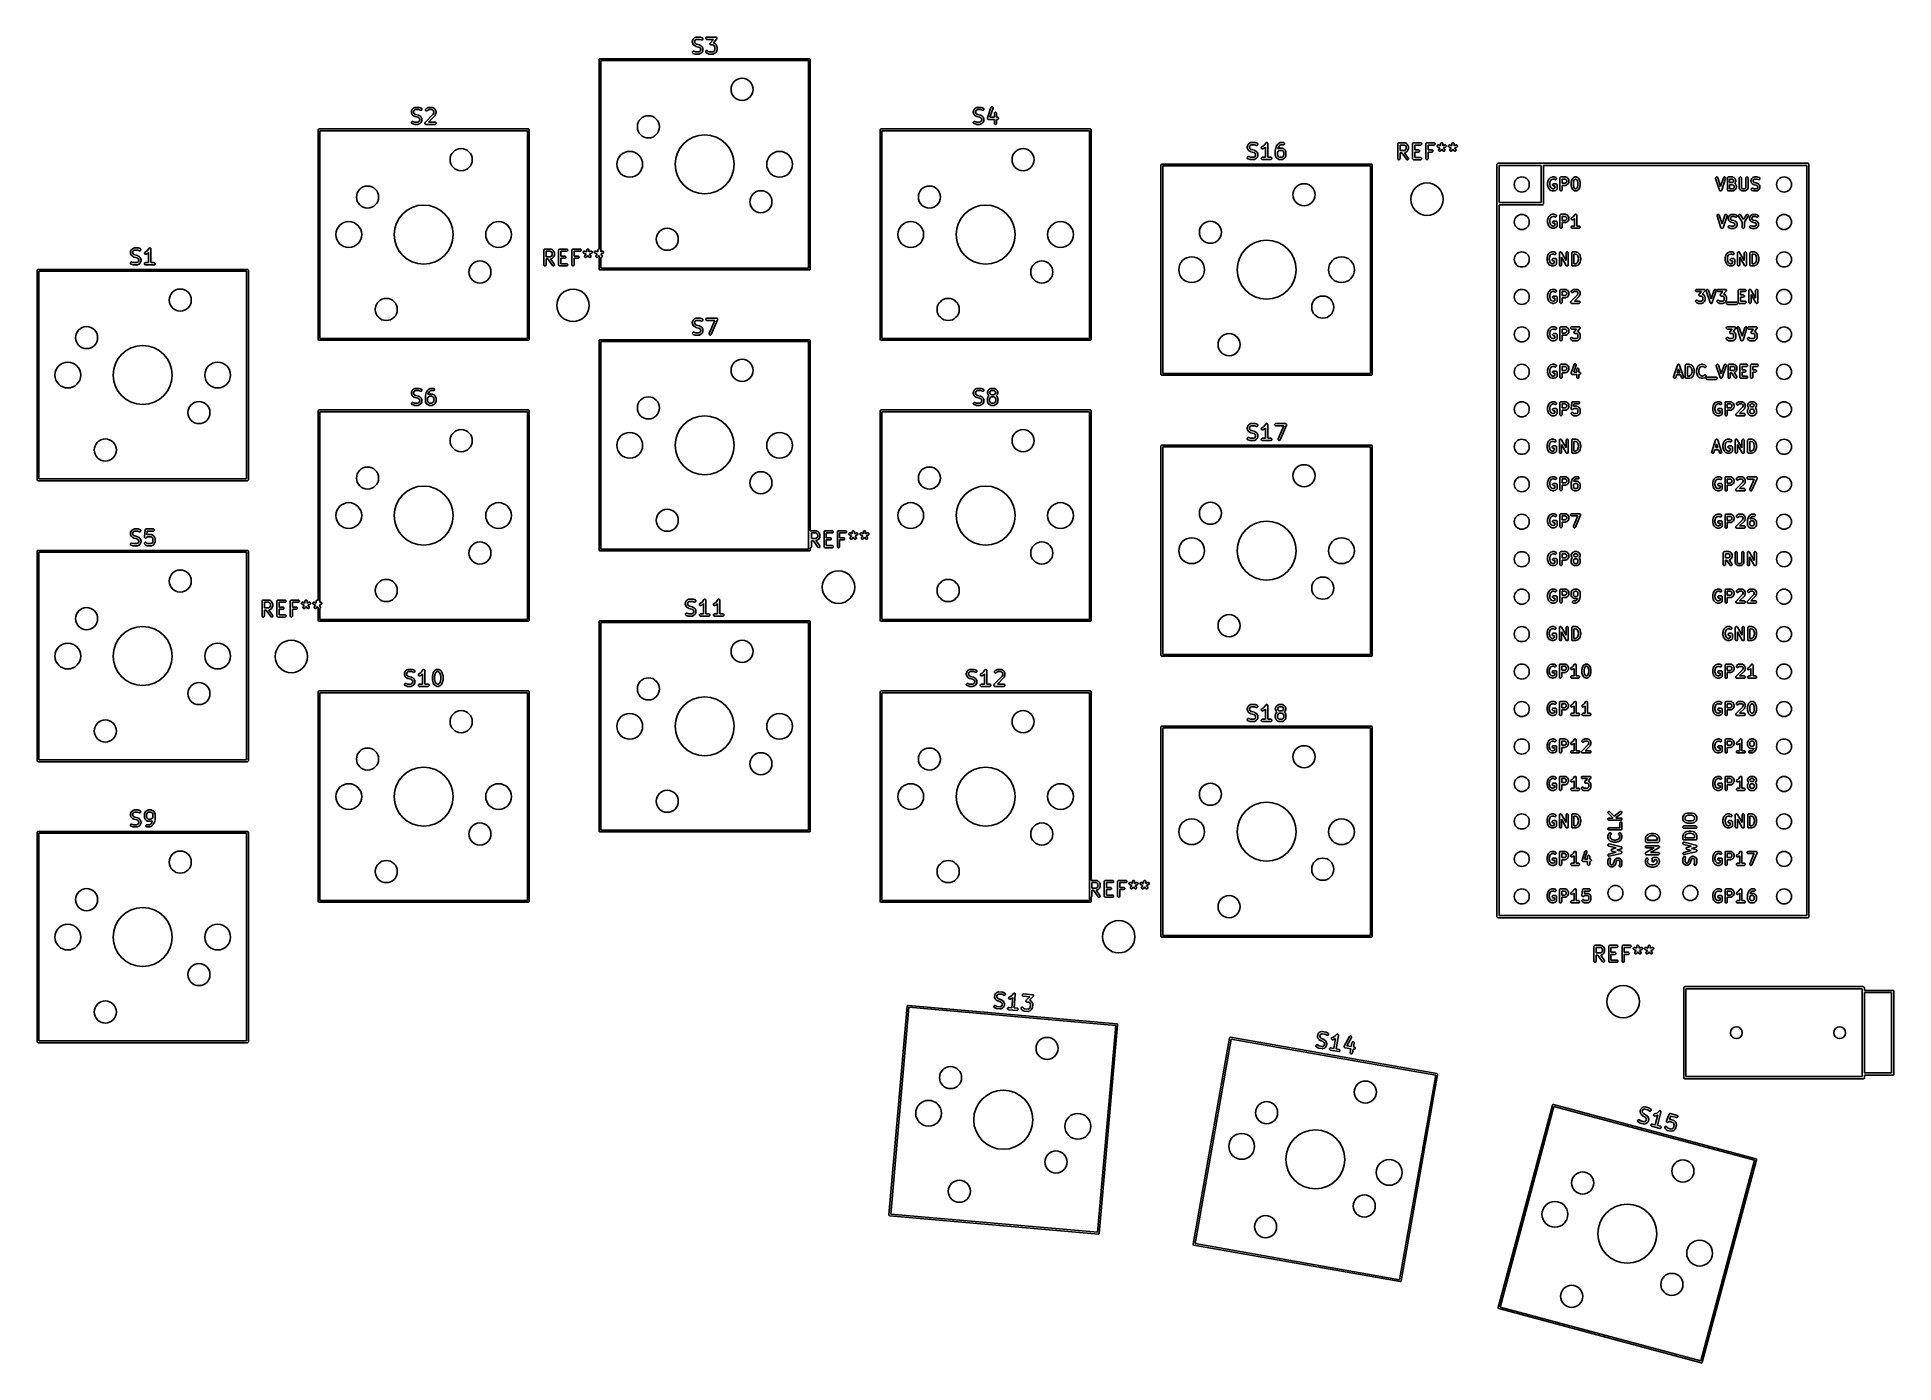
# Model space of a CAD drawing. Extents: x 100 to 226, y -132 to -42.
import ezdxf

# ---------------------------------------------------------------- set-up
doc = ezdxf.new("R2010")
doc.units = 0
doc.layers.add('BLACK', color=7, linetype='CONTINUOUS')

msp = doc.modelspace()

# ---------------------------------------------------------------- linework, layer by layer
at = {"layer": 'BLACK', "linetype": 'CONTINUOUS'}
for p, q in [((144.260595, -41.969045), (144.262036, -41.954413)), ((144.260595, -42.064283), (144.260595, -41.969045)), ((144.262036, -42.078915), (144.260595, -42.064283)), ((144.261184, -42.72157), (144.270438, -42.693807)), ((144.263259, -42.75076), (144.261184, -42.72157)), ((144.262036, -41.954413), (144.263067, -41.951923)), ((144.263067, -42.081404), (144.262036, -42.078915)), ((144.263067, -41.951923), (144.263258, -41.949236)), ((144.263258, -42.084092), (144.263067, -42.081404)), ((144.263258, -41.949236), (144.268513, -41.935504)), ((144.268513, -42.097824), (144.263258, -42.084092)), ((144.276345, -42.776933), (144.263259, -42.75076)), ((144.268513, -41.935504), (144.316132, -41.840266)), ((144.316132, -42.193062), (144.268513, -42.097824)), ((144.270438, -42.693807), (144.289612, -42.6717)), ((144.298452, -42.796107), (144.276345, -42.776933)), ((144.289612, -42.6717), (144.315785, -42.658614)), ((144.311878, -42.802101), (144.298452, -42.796107)), ((144.454734, -42.84972), (144.311878, -42.802101)), ((144.315785, -42.658614), (144.344975, -42.656539)), ((144.316132, -41.840266), (144.320096, -41.833966)), ((144.320096, -42.199361), (144.316132, -42.193062)), ((144.320096, -41.833966), (144.320854, -41.832139)), ((144.320854, -42.201189), (144.320096, -42.199361)), ((144.320854, -41.832139), (144.322542, -41.830082)), ((144.322542, -42.203245), (144.320854, -42.201189)), ((144.322542, -41.830082), (144.323964, -41.827823)), ((144.323964, -42.205505), (144.322542, -42.203245)), ((144.323964, -41.827823), (144.325462, -41.826523)), ((144.325462, -42.206804), (144.323964, -42.205505)), ((144.325462, -41.826523), (144.330181, -41.820774)), ((144.330181, -42.212554), (144.325462, -42.206804)), ((144.330181, -41.820774), (144.3778, -41.773155)), ((144.3778, -42.260173), (144.330181, -42.212554)), ((144.344975, -42.656539), (144.359312, -42.659799)), ((144.359312, -42.659799), (144.490622, -42.703569)), ((144.3778, -41.773155), (144.383549, -41.768436)), ((144.383549, -42.264891), (144.3778, -42.260173)), ((144.383549, -41.768436), (144.384849, -41.766938)), ((144.384849, -42.26639), (144.383549, -42.264891)), ((144.384849, -41.766938), (144.387108, -41.765516)), ((144.387108, -42.267811), (144.384849, -42.26639)), ((144.387108, -41.765516), (144.389165, -41.763828)), ((144.389165, -42.2695), (144.387108, -42.267811)), ((144.389165, -41.763828), (144.390992, -41.76307)), ((144.390992, -42.270257), (144.389165, -42.2695)), ((144.390992, -41.76307), (144.397292, -41.759106)), ((144.397292, -42.274222), (144.390992, -42.270257)), ((144.397292, -41.759106), (144.49253, -41.711487)), ((144.49253, -42.321841), (144.397292, -42.274222)), ((144.444853, -41.918234), (144.410595, -41.98675)), ((144.410595, -41.98675), (144.410595, -42.046578)), ((144.410595, -42.046578), (144.444853, -42.115094)), ((144.47526, -41.887827), (144.444853, -41.918234)), ((144.444853, -42.115094), (144.47526, -42.145501)), ((144.543776, -41.853569), (144.47526, -41.887827)), ((144.47526, -42.145501), (144.552247, -42.183994)), ((144.490622, -42.703569), (144.698842, -42.703569)), ((144.49253, -41.711487), (144.506261, -41.706232)), ((144.493599, -42.32225), (144.49253, -42.321841)), ((144.494035, -42.322573), (144.493599, -42.32225)), ((144.500171, -42.324765), (144.494035, -42.322573)), ((144.506261, -42.327096), (144.500171, -42.324765)), ((144.506261, -41.706232), (144.50895, -41.70604)), ((144.506801, -42.327134), (144.506261, -42.327096)), ((144.507881, -42.32752), (144.506801, -42.327134)), ((144.690371, -42.373142), (144.507881, -42.32752)), ((144.50895, -41.70604), (144.511439, -41.70501)), ((144.511439, -41.70501), (144.526071, -41.703569)), ((144.526071, -41.703569), (144.764166, -41.703569)), ((144.751996, -41.853569), (144.543776, -41.853569)), ((144.552247, -42.183994), (144.734737, -42.229617)), ((144.767358, -42.411636), (144.690371, -42.373142)), ((144.698842, -42.703569), (144.767357, -42.669311)), ((144.734737, -42.229617), (144.735816, -42.230002)), ((144.735816, -42.230002), (144.736356, -42.230041)), ((144.736356, -42.230041), (144.742437, -42.232368)), ((144.742437, -42.232368), (144.748583, -42.234564)), ((144.748583, -42.234564), (144.749018, -42.234886)), ((144.749018, -42.234886), (144.750088, -42.235296)), ((144.750088, -42.235296), (144.845326, -42.282915)), ((144.845326, -42.798032), (144.750088, -42.845651)), ((144.883305, -41.897339), (144.751996, -41.853569)), ((144.764166, -41.703569), (144.771571, -41.704298)), ((144.767357, -42.669311), (144.797764, -42.638903)), ((144.797765, -42.442043), (144.767358, -42.411636)), ((144.771571, -41.704298), (144.773546, -41.704158)), ((144.773546, -41.704158), (144.776143, -41.704748)), ((144.776143, -41.704748), (144.778798, -41.70501)), ((144.778798, -41.70501), (144.780629, -41.705768)), ((144.780629, -41.705768), (144.787883, -41.707418)), ((144.787883, -41.707418), (144.93074, -41.755037)), ((144.797764, -42.638903), (144.832023, -42.570387)), ((144.832023, -42.510559), (144.797765, -42.442043)), ((144.832023, -42.570387), (144.832023, -42.510559)), ((144.845326, -42.282915), (144.851625, -42.286879)), ((144.851625, -42.794067), (144.845326, -42.798032)), ((144.851625, -42.286879), (144.853453, -42.287637)), ((144.853453, -42.79331), (144.851625, -42.794067)), ((144.853453, -42.287637), (144.855509, -42.289325)), ((144.855509, -42.791622), (144.853453, -42.79331)), ((144.855509, -42.289325), (144.857769, -42.290747)), ((144.857769, -42.7902), (144.855509, -42.791622)), ((144.857769, -42.290747), (144.859068, -42.292245)), ((144.859069, -42.7887), (144.857769, -42.7902)), ((144.859068, -42.292245), (144.864818, -42.296964)), ((144.864819, -42.783982), (144.859069, -42.7887)), ((144.864818, -42.296964), (144.912437, -42.344583)), ((144.912437, -42.736363), (144.864819, -42.783982)), ((144.897642, -41.900599), (144.883305, -41.897339)), ((144.926832, -41.898524), (144.897642, -41.900599)), ((144.912437, -42.344583), (144.917155, -42.350332)), ((144.917155, -42.730613), (144.912437, -42.736363)), ((144.917155, -42.350332), (144.918654, -42.351632)), ((144.918654, -42.729314), (144.917155, -42.730613)), ((144.918654, -42.351632), (144.920075, -42.353891)), ((144.920075, -42.727055), (144.918654, -42.729314)), ((144.920075, -42.353891), (144.921764, -42.355948)), ((144.921765, -42.724997), (144.920075, -42.727055)), ((144.921764, -42.355948), (144.922521, -42.357775)), ((144.922522, -42.723167), (144.921765, -42.724997)), ((144.922521, -42.357775), (144.926486, -42.364075)), ((144.926486, -42.716871), (144.922522, -42.723167)), ((144.926486, -42.364075), (144.974105, -42.459313)), ((144.974105, -42.621633), (144.926486, -42.716871)), ((144.953006, -41.885438), (144.926832, -41.898524)), ((144.93074, -41.755037), (144.944165, -41.761031)), ((144.944165, -41.761031), (144.966272, -41.780205)), ((144.97218, -41.86333), (144.953006, -41.885438)), ((144.966272, -41.780205), (144.979359, -41.806378)), ((144.981434, -41.835568), (144.97218, -41.86333)), ((144.974105, -42.459313), (144.97936, -42.473044)), ((144.97936, -42.607902), (144.974105, -42.621633)), ((144.979359, -41.806378), (144.981434, -41.835568)), ((144.97936, -42.473044), (144.979551, -42.475733)), ((144.979551, -42.605212), (144.97936, -42.607902)), ((144.979551, -42.475733), (144.980582, -42.478222)), ((144.980582, -42.602724), (144.979551, -42.605212)), ((144.980582, -42.478222), (144.982023, -42.492854)), ((144.982023, -42.588092), (144.980582, -42.602724)), ((144.982023, -42.492854), (144.982023, -42.588092)), ((145.166798, -41.763937), (145.177997, -41.736901)), ((145.166798, -41.793201), (145.166798, -41.763937)), ((145.177997, -41.820237), (145.166798, -41.793201)), ((145.166798, -42.668698), (145.177997, -42.641662)), ((145.166798, -42.697961), (145.166798, -42.668698)), ((145.177996, -42.724997), (145.166798, -42.697961)), ((145.187323, -42.736362), (145.177996, -42.724997)), ((145.177997, -41.736901), (145.198689, -41.716209)), ((145.198689, -41.840929), (145.177997, -41.820237)), ((145.177997, -42.641662), (145.19869, -42.620969)), ((145.234942, -42.783982), (145.187323, -42.736362)), ((145.198689, -41.716209), (145.225725, -41.70501)), ((145.225725, -41.852128), (145.198689, -41.840929)), ((145.19869, -42.620969), (145.225726, -42.609771)), ((145.225725, -41.70501), (145.240357, -41.703569)), ((145.240357, -41.853569), (145.225725, -41.852128)), ((145.225726, -42.609771), (145.254989, -42.609771)), ((145.240691, -42.7887), (145.234942, -42.783982)), ((145.240357, -41.703569), (145.859404, -41.703569)), ((145.694122, -41.853569), (145.240357, -41.853569)), ((145.241992, -42.7902), (145.240691, -42.7887)), ((145.244251, -42.791622), (145.241992, -42.7902)), ((145.246308, -42.79331), (145.244251, -42.791622)), ((145.248135, -42.794067), (145.246308, -42.79331)), ((145.254435, -42.798032), (145.248135, -42.794067)), ((145.349673, -42.845651), (145.254435, -42.798032)), ((145.254989, -42.609771), (145.282025, -42.62097)), ((145.282025, -42.62097), (145.293391, -42.630298)), ((145.293391, -42.630298), (145.332403, -42.669311)), ((145.332403, -42.669311), (145.400919, -42.703569)), ((145.400919, -42.703569), (145.651223, -42.703569)), ((145.451702, -42.149815), (145.452512, -42.147419)), ((145.452512, -42.161968), (145.451702, -42.149815)), ((145.452512, -42.144889), (145.457175, -42.133631)), ((145.452512, -42.147419), (145.452512, -42.144889)), ((145.452512, -42.174153), (145.452512, -42.161968)), ((145.453479, -42.176489), (145.452512, -42.174153)), ((145.453648, -42.179013), (145.453479, -42.176489)), ((145.45905, -42.189938), (145.453648, -42.179013)), ((145.457175, -42.133631), (145.461077, -42.122094)), ((145.463711, -42.201189), (145.45905, -42.189938)), ((145.461077, -42.122094), (145.463162, -42.119176)), ((145.463162, -42.119176), (145.463711, -42.117853)), ((145.463711, -42.117853), (145.465106, -42.116457)), ((145.465497, -42.202975), (145.463711, -42.201189)), ((145.465106, -42.116457), (145.469628, -42.110133)), ((145.46662, -42.205245), (145.465497, -42.202975)), ((145.475792, -42.21327), (145.46662, -42.205245)), ((145.469628, -42.110133), (145.694122, -41.853569)), ((145.484403, -42.221881), (145.475792, -42.21327)), ((145.486739, -42.222849), (145.484403, -42.221881)), ((145.488644, -42.224515), (145.486739, -42.222849)), ((145.500181, -42.228416), (145.488644, -42.224515)), ((145.511439, -42.23308), (145.500181, -42.228416)), ((145.515009, -42.233431), (145.511439, -42.23308)), ((145.516365, -42.23389), (145.515009, -42.233431)), ((145.518332, -42.233758), (145.516365, -42.23389)), ((145.526071, -42.234521), (145.518332, -42.233758)), ((145.651223, -42.234521), (145.526071, -42.234521)), ((145.719739, -42.268779), (145.651223, -42.234521)), ((145.651223, -42.703569), (145.719738, -42.669311)), ((145.915847, -41.827957), (145.688951, -42.087266)), ((145.688951, -42.087266), (145.702469, -42.092439)), ((145.702469, -42.092439), (145.797707, -42.140058)), ((145.797707, -42.798032), (145.702469, -42.845651)), ((145.719738, -42.669311), (145.750145, -42.638903)), ((145.750146, -42.299186), (145.719739, -42.268779)), ((145.750145, -42.638903), (145.784404, -42.570387)), ((145.784404, -42.367702), (145.750146, -42.299186)), ((145.784404, -42.570387), (145.784404, -42.367702)), ((145.797707, -42.140058), (145.804006, -42.144022)), ((145.804006, -42.794067), (145.797707, -42.798032)), ((145.804006, -42.144022), (145.805834, -42.14478)), ((145.805834, -42.79331), (145.804006, -42.794067)), ((145.805834, -42.14478), (145.80789, -42.146468)), ((145.80789, -42.791622), (145.805834, -42.79331)), ((145.80789, -42.146468), (145.81015, -42.14789)), ((145.81015, -42.7902), (145.80789, -42.791622)), ((145.81015, -42.14789), (145.811449, -42.149388)), ((145.81145, -42.7887), (145.81015, -42.7902)), ((145.811449, -42.149388), (145.817199, -42.154107)), ((145.8172, -42.783982), (145.81145, -42.7887)), ((145.817199, -42.154107), (145.864818, -42.201726)), ((145.864818, -42.736363), (145.8172, -42.783982)), ((145.859404, -41.703569), (145.867142, -41.704331)), ((145.864818, -42.201726), (145.869536, -42.207475)), ((145.869536, -42.730613), (145.864818, -42.736363)), ((145.867142, -41.704331), (145.86911, -41.7042)), ((145.86911, -41.7042), (145.870465, -41.704658)), ((145.869536, -42.207475), (145.871035, -42.208775)), ((145.871035, -42.729314), (145.869536, -42.730613)), ((145.870465, -41.704658), (145.874036, -41.70501)), ((145.871035, -42.208775), (145.872456, -42.211034)), ((145.872456, -42.727055), (145.871035, -42.729314)), ((145.872456, -42.211034), (145.874145, -42.213091)), ((145.874146, -42.724997), (145.872456, -42.727055)), ((145.874036, -41.70501), (145.885293, -41.709673)), ((145.874145, -42.213091), (145.874902, -42.214918)), ((145.874903, -42.723167), (145.874146, -42.724997)), ((145.874902, -42.214918), (145.878867, -42.221218)), ((145.878867, -42.716871), (145.874903, -42.723167)), ((145.878867, -42.221218), (145.926486, -42.316456)), ((145.926486, -42.621633), (145.878867, -42.716871)), ((145.885293, -41.709673), (145.896831, -41.713575)), ((145.896831, -41.713575), (145.898735, -41.71524)), ((145.898735, -41.71524), (145.901072, -41.716209)), ((145.901072, -41.716209), (145.909682, -41.724819)), ((145.909682, -41.724819), (145.918855, -41.732845)), ((145.920368, -41.821632), (145.915847, -41.827957)), ((145.918855, -41.732845), (145.919977, -41.735114)), ((145.919977, -41.735114), (145.921764, -41.736901)), ((145.921764, -41.820237), (145.920368, -41.821632)), ((145.921764, -41.736901), (145.926424, -41.748151)), ((145.922312, -41.818913), (145.921764, -41.820237)), ((145.924398, -41.815996), (145.922312, -41.818913)), ((145.928299, -41.804458), (145.924398, -41.815996)), ((145.926424, -41.748151), (145.931827, -41.759077)), ((145.926486, -42.316456), (145.931741, -42.330187)), ((145.931741, -42.607902), (145.926486, -42.621633)), ((145.932963, -41.793201), (145.928299, -41.804458)), ((145.931741, -42.330187), (145.931932, -42.332876)), ((145.931932, -42.605212), (145.931741, -42.607902)), ((145.931827, -41.759077), (145.931995, -41.7616)), ((145.931932, -42.332876), (145.932963, -42.335365)), ((145.932963, -42.602724), (145.931932, -42.605212)), ((145.931995, -41.7616), (145.932963, -41.763937)), ((145.932963, -41.763937), (145.932963, -41.776121)), ((145.932963, -41.776121), (145.933773, -41.788275)), ((145.933773, -41.788275), (145.932963, -41.79067)), ((145.932963, -41.79067), (145.932963, -41.793201)), ((145.932963, -42.335365), (145.934404, -42.349997)), ((145.934404, -42.588092), (145.932963, -42.602724)), ((145.934404, -42.349997), (145.934404, -42.588092)), ((137.9375, -43.22375), (137.942067, -43.200789)), ((137.9375, -56.06751), (137.9375, -43.22375)), ((137.942067, -43.200789), (137.974539, -43.168317)), ((137.974539, -43.168317), (137.9975, -43.16375)), ((137.9975, -43.16375), (152.1975, -43.16375)), ((138.0575, -43.28375), (138.0575, -56.249148)), ((152.1375, -43.28375), (138.0575, -43.28375)), ((144.461989, -42.851369), (144.454734, -42.84972)), ((144.46382, -42.852128), (144.461989, -42.851369)), ((144.466473, -42.852389), (144.46382, -42.852128)), ((144.469071, -42.85298), (144.466473, -42.852389)), ((144.471045, -42.852839), (144.469071, -42.85298)), ((144.478452, -42.853569), (144.471045, -42.852839)), ((144.716547, -42.853569), (144.478452, -42.853569)), ((144.731179, -42.852128), (144.716547, -42.853569)), ((144.733668, -42.851096), (144.731179, -42.852128)), ((144.736356, -42.850906), (144.733668, -42.851096)), ((144.750088, -42.845651), (144.736356, -42.850906)), ((145.363404, -42.850906), (145.349673, -42.845651)), ((145.366093, -42.851097), (145.363404, -42.850906)), ((145.368582, -42.852128), (145.366093, -42.851097)), ((145.383214, -42.853569), (145.368582, -42.852128)), ((145.668928, -42.853569), (145.383214, -42.853569)), ((145.68356, -42.852128), (145.668928, -42.853569)), ((145.686049, -42.851096), (145.68356, -42.852128)), ((145.688737, -42.850906), (145.686049, -42.851096)), ((145.702469, -42.845651), (145.688737, -42.850906)), ((152.1375, -57.36375), (152.1375, -43.28375)), ((152.1975, -43.16375), (152.220461, -43.168317)), ((152.220461, -43.168317), (152.252933, -43.200789)), ((152.252933, -43.200789), (152.2575, -43.22375)), ((152.2575, -43.22375), (152.2575, -57.42375)), ((125.280181, -46.583274), (125.3278, -46.535655)), ((125.3278, -46.535655), (125.333549, -46.530936)), ((125.333549, -46.530936), (125.334849, -46.529438)), ((125.334849, -46.529438), (125.337108, -46.528016)), ((125.337108, -46.528016), (125.339165, -46.526328)), ((125.339165, -46.526328), (125.340992, -46.52557)), ((125.340992, -46.52557), (125.347292, -46.521606)), ((125.347292, -46.521606), (125.44253, -46.473987)), ((125.44253, -46.473987), (125.456261, -46.468732)), ((125.456261, -46.468732), (125.45895, -46.46854)), ((125.45895, -46.46854), (125.461439, -46.46751)), ((125.461439, -46.46751), (125.476071, -46.466069)), ((125.476071, -46.466069), (125.714166, -46.466069)), ((125.714166, -46.466069), (125.721571, -46.466798)), ((125.721571, -46.466798), (125.723546, -46.466658)), ((125.723546, -46.466658), (125.726143, -46.467248)), ((125.726143, -46.467248), (125.728798, -46.46751)), ((125.728798, -46.46751), (125.730629, -46.468268)), ((125.730629, -46.468268), (125.737883, -46.469918)), ((125.737883, -46.469918), (125.88074, -46.517537)), ((125.88074, -46.517537), (125.894165, -46.523531)), ((125.894165, -46.523531), (125.916272, -46.542705)), ((125.916272, -46.542705), (125.929359, -46.568878)), ((125.929359, -46.568878), (125.931434, -46.598068)), ((126.184943, -46.583274), (126.232562, -46.535655)), ((126.232562, -46.535655), (126.238311, -46.530936)), ((126.238311, -46.530936), (126.239611, -46.529438)), ((126.239611, -46.529438), (126.24187, -46.528016)), ((126.24187, -46.528016), (126.243927, -46.526328)), ((126.243927, -46.526328), (126.245754, -46.52557)), ((126.245754, -46.52557), (126.252054, -46.521606)), ((126.252054, -46.521606), (126.347292, -46.473987)), ((126.347292, -46.473987), (126.361023, -46.468732)), ((126.361023, -46.468732), (126.363712, -46.46854)), ((126.363712, -46.46854), (126.366201, -46.46751)), ((126.366201, -46.46751), (126.380833, -46.466069)), ((126.380833, -46.466069), (126.618928, -46.466069)), ((126.618928, -46.466069), (126.63356, -46.46751)), ((126.63356, -46.46751), (126.636049, -46.468541)), ((126.636049, -46.468541), (126.638737, -46.468732)), ((126.638737, -46.468732), (126.652469, -46.473987)), ((126.652469, -46.473987), (126.747707, -46.521606)), ((126.747707, -46.521606), (126.754006, -46.52557)), ((126.754006, -46.52557), (126.755834, -46.526328)), ((126.755834, -46.526328), (126.75789, -46.528016)), ((126.75789, -46.528016), (126.76015, -46.529438)), ((126.76015, -46.529438), (126.761449, -46.530936)), ((126.761449, -46.530936), (126.767199, -46.535655)), ((126.767199, -46.535655), (126.814818, -46.583274)), ((163.380181, -46.583274), (163.4278, -46.535655)), ((163.4278, -46.535655), (163.433549, -46.530936)), ((163.433549, -46.530936), (163.434849, -46.529438)), ((163.434849, -46.529438), (163.437108, -46.528016)), ((163.437108, -46.528016), (163.439165, -46.526328)), ((163.439165, -46.526328), (163.440992, -46.52557)), ((163.440992, -46.52557), (163.447292, -46.521606)), ((163.447292, -46.521606), (163.54253, -46.473987)), ((163.54253, -46.473987), (163.556261, -46.468732)), ((163.556261, -46.468732), (163.55895, -46.46854)), ((163.55895, -46.46854), (163.561439, -46.46751)), ((163.561439, -46.46751), (163.576071, -46.466069)), ((163.576071, -46.466069), (163.814166, -46.466069)), ((163.814166, -46.466069), (163.821571, -46.466798)), ((163.821571, -46.466798), (163.823546, -46.466658)), ((163.823546, -46.466658), (163.826143, -46.467248)), ((163.826143, -46.467248), (163.828798, -46.46751)), ((163.828798, -46.46751), (163.830629, -46.468268)), ((163.830629, -46.468268), (163.837883, -46.469918)), ((163.837883, -46.469918), (163.98074, -46.517537)), ((163.98074, -46.517537), (163.994165, -46.523531)), ((163.994165, -46.523531), (164.016272, -46.542705)), ((164.016272, -46.542705), (164.029359, -46.568878)), ((164.029359, -46.568878), (164.031434, -46.598068)), ((164.266825, -47.184018), (164.50492, -46.469733)), ((164.647222, -46.517168), (164.442033, -47.132735)), ((164.50492, -46.469733), (164.510914, -46.456308)), ((164.510914, -46.456308), (164.530088, -46.434201)), ((164.530088, -46.434201), (164.556261, -46.421114)), ((164.556261, -46.421114), (164.585451, -46.419039)), ((164.585451, -46.419039), (164.613213, -46.428293)), ((164.613213, -46.428293), (164.635321, -46.447467)), ((164.635321, -46.447467), (164.648407, -46.473641)), ((164.650482, -46.502831), (164.647222, -46.517168)), ((164.648407, -46.473641), (164.650482, -46.502831)), ((125.210595, -46.731545), (125.212036, -46.716913)), ((125.210595, -46.826783), (125.210595, -46.731545)), ((125.212036, -46.841415), (125.210595, -46.826783)), ((125.211184, -47.48407), (125.220438, -47.456307)), ((125.213259, -47.51326), (125.211184, -47.48407)), ((125.212036, -46.716913), (125.213067, -46.714423)), ((125.213067, -46.843904), (125.212036, -46.841415)), ((125.213067, -46.714423), (125.213258, -46.711736)), ((125.213258, -46.846592), (125.213067, -46.843904)), ((125.213258, -46.711736), (125.218513, -46.698004)), ((125.218513, -46.860324), (125.213258, -46.846592)), ((125.226345, -47.539433), (125.213259, -47.51326)), ((125.218513, -46.698004), (125.266132, -46.602766)), ((125.266132, -46.955562), (125.218513, -46.860324)), ((125.220438, -47.456307), (125.239612, -47.4342)), ((125.248452, -47.558607), (125.226345, -47.539433)), ((125.239612, -47.4342), (125.265785, -47.421114)), ((125.261878, -47.564601), (125.248452, -47.558607)), ((125.404734, -47.61222), (125.261878, -47.564601)), ((125.265785, -47.421114), (125.294975, -47.419039)), ((125.266132, -46.602766), (125.270096, -46.596466)), ((125.270096, -46.961861), (125.266132, -46.955562)), ((125.270096, -46.596466), (125.270854, -46.594639)), ((125.270854, -46.963689), (125.270096, -46.961861)), ((125.270854, -46.594639), (125.272542, -46.592582)), ((125.272542, -46.965745), (125.270854, -46.963689)), ((125.272542, -46.592582), (125.273964, -46.590323)), ((125.273964, -46.968005), (125.272542, -46.965745)), ((125.273964, -46.590323), (125.275462, -46.589023)), ((125.275462, -46.969304), (125.273964, -46.968005)), ((125.275462, -46.589023), (125.280181, -46.583274)), ((125.280181, -46.975054), (125.275462, -46.969304)), ((125.3278, -47.022673), (125.280181, -46.975054)), ((125.294975, -47.419039), (125.309312, -47.422299)), ((125.309312, -47.422299), (125.440622, -47.466069)), ((125.333549, -47.027391), (125.3278, -47.022673)), ((125.334849, -47.02889), (125.333549, -47.027391)), ((125.337108, -47.030311), (125.334849, -47.02889)), ((125.339165, -47.032), (125.337108, -47.030311)), ((125.340992, -47.032757), (125.339165, -47.032)), ((125.347292, -47.036722), (125.340992, -47.032757)), ((125.44253, -47.084341), (125.347292, -47.036722)), ((125.394853, -46.680734), (125.360595, -46.74925)), ((125.360595, -46.74925), (125.360595, -46.809078)), ((125.360595, -46.809078), (125.394853, -46.877594)), ((125.42526, -46.650327), (125.394853, -46.680734)), ((125.394853, -46.877594), (125.42526, -46.908001)), ((125.411989, -47.613869), (125.404734, -47.61222)), ((125.41382, -47.614628), (125.411989, -47.613869)), ((125.416473, -47.614889), (125.41382, -47.614628)), ((125.419071, -47.61548), (125.416473, -47.614889)), ((125.421045, -47.615339), (125.419071, -47.61548)), ((125.428452, -47.616069), (125.421045, -47.615339)), ((125.493776, -46.616069), (125.42526, -46.650327)), ((125.42526, -46.908001), (125.502247, -46.946494)), ((125.666547, -47.616069), (125.428452, -47.616069)), ((125.440622, -47.466069), (125.648842, -47.466069)), ((125.443599, -47.08475), (125.44253, -47.084341)), ((125.444035, -47.085073), (125.443599, -47.08475)), ((125.450171, -47.087265), (125.444035, -47.085073)), ((125.456261, -47.089596), (125.450171, -47.087265)), ((125.456801, -47.089634), (125.456261, -47.089596)), ((125.457881, -47.09002), (125.456801, -47.089634)), ((125.640371, -47.135642), (125.457881, -47.09002)), ((125.701996, -46.616069), (125.493776, -46.616069)), ((125.502247, -46.946494), (125.684737, -46.992117)), ((125.717358, -47.174136), (125.640371, -47.135642)), ((125.648842, -47.466069), (125.717357, -47.431811)), ((125.681179, -47.614628), (125.666547, -47.616069)), ((125.683668, -47.613596), (125.681179, -47.614628)), ((125.686356, -47.613406), (125.683668, -47.613596)), ((125.684737, -46.992117), (125.685816, -46.992502)), ((125.685816, -46.992502), (125.686356, -46.992541)), ((125.686356, -46.992541), (125.692437, -46.994868)), ((125.700088, -47.608151), (125.686356, -47.613406)), ((125.692437, -46.994868), (125.698583, -46.997064)), ((125.698583, -46.997064), (125.699018, -46.997386)), ((125.699018, -46.997386), (125.700088, -46.997796)), ((125.700088, -46.997796), (125.795326, -47.045415)), ((125.795326, -47.560532), (125.700088, -47.608151)), ((125.833305, -46.659839), (125.701996, -46.616069)), ((125.717357, -47.431811), (125.747764, -47.401403)), ((125.747765, -47.204543), (125.717358, -47.174136)), ((125.747764, -47.401403), (125.782023, -47.332887)), ((125.782023, -47.273059), (125.747765, -47.204543)), ((125.782023, -47.332887), (125.782023, -47.273059)), ((125.795326, -47.045415), (125.801625, -47.049379)), ((125.801625, -47.556567), (125.795326, -47.560532)), ((125.801625, -47.049379), (125.803453, -47.050137)), ((125.803453, -47.55581), (125.801625, -47.556567)), ((125.803453, -47.050137), (125.805509, -47.051825)), ((125.805509, -47.554122), (125.803453, -47.55581)), ((125.805509, -47.051825), (125.807769, -47.053247)), ((125.807769, -47.5527), (125.805509, -47.554122)), ((125.807769, -47.053247), (125.809068, -47.054745)), ((125.809069, -47.5512), (125.807769, -47.5527)), ((125.809068, -47.054745), (125.814818, -47.059464)), ((125.814819, -47.546482), (125.809069, -47.5512)), ((125.814818, -47.059464), (125.862437, -47.107083)), ((125.862437, -47.498863), (125.814819, -47.546482)), ((125.847642, -46.663099), (125.833305, -46.659839)), ((125.876832, -46.661024), (125.847642, -46.663099)), ((125.862437, -47.107083), (125.867155, -47.112832)), ((125.867155, -47.493113), (125.862437, -47.498863)), ((125.867155, -47.112832), (125.868654, -47.114132)), ((125.868654, -47.491814), (125.867155, -47.493113)), ((125.868654, -47.114132), (125.870075, -47.116391)), ((125.870075, -47.489555), (125.868654, -47.491814)), ((125.870075, -47.116391), (125.871764, -47.118448)), ((125.871765, -47.487497), (125.870075, -47.489555)), ((125.871764, -47.118448), (125.872521, -47.120275)), ((125.872522, -47.485667), (125.871765, -47.487497)), ((125.872521, -47.120275), (125.876486, -47.126575)), ((125.876486, -47.479371), (125.872522, -47.485667)), ((125.876486, -47.126575), (125.924105, -47.221813)), ((125.924105, -47.384133), (125.876486, -47.479371)), ((125.903006, -46.647938), (125.876832, -46.661024)), ((125.92218, -46.62583), (125.903006, -46.647938)), ((125.931434, -46.598068), (125.92218, -46.62583)), ((125.924105, -47.221813), (125.92936, -47.235544)), ((125.92936, -47.370402), (125.924105, -47.384133)), ((125.92936, -47.235544), (125.929551, -47.238233)), ((125.929551, -47.367712), (125.92936, -47.370402)), ((125.929551, -47.238233), (125.930582, -47.240722)), ((125.930582, -47.365224), (125.929551, -47.367712)), ((125.930582, -47.240722), (125.932023, -47.255354)), ((125.932023, -47.350592), (125.930582, -47.365224)), ((125.932023, -47.255354), (125.932023, -47.350592)), ((126.116798, -47.526437), (126.127997, -47.499401)), ((126.116798, -47.555701), (126.116798, -47.526437)), ((126.127997, -47.582737), (126.116798, -47.555701)), ((126.127997, -47.499401), (126.137324, -47.488036)), ((126.148689, -47.603429), (126.127997, -47.582737)), ((126.137324, -47.488036), (126.696232, -46.929126)), ((126.175725, -47.614628), (126.148689, -47.603429)), ((126.164417, -46.621676), (126.175616, -46.594639)), ((126.164417, -46.650938), (126.164417, -46.621676)), ((126.175616, -46.677975), (126.164417, -46.650938)), ((126.175616, -46.594639), (126.184943, -46.583274)), ((126.196308, -46.698667), (126.175616, -46.677975)), ((126.190357, -47.616069), (126.175725, -47.614628)), ((126.809404, -47.616069), (126.190357, -47.616069)), ((126.223345, -46.709866), (126.196308, -46.698667)), ((126.252607, -46.709866), (126.223345, -46.709866)), ((126.279644, -46.698667), (126.252607, -46.709866)), ((126.291009, -46.68934), (126.279644, -46.698667)), ((126.330022, -46.650327), (126.291009, -46.68934)), ((126.398538, -46.616069), (126.330022, -46.650327)), ((126.814818, -47.022673), (126.371423, -47.466069)), ((126.371423, -47.466069), (126.809404, -47.466069)), ((126.601223, -46.616069), (126.398538, -46.616069)), ((126.669739, -46.650327), (126.601223, -46.616069)), ((126.700146, -46.680734), (126.669739, -46.650327)), ((126.696232, -46.929126), (126.734404, -46.814613)), ((126.734404, -46.74925), (126.700146, -46.680734)), ((126.734404, -46.814613), (126.734404, -46.74925)), ((126.809404, -47.466069), (126.824036, -47.46751)), ((126.824036, -47.614628), (126.809404, -47.616069)), ((126.814818, -46.583274), (126.819536, -46.589023)), ((126.824146, -47.011308), (126.814818, -47.022673)), ((126.819536, -46.589023), (126.821035, -46.590323)), ((126.821035, -46.590323), (126.822456, -46.592582)), ((126.822456, -46.592582), (126.824145, -46.594639)), ((126.824036, -47.46751), (126.851072, -47.478709)), ((126.851072, -47.603429), (126.824036, -47.614628)), ((126.824145, -46.594639), (126.824902, -46.596466)), ((126.825177, -47.008817), (126.824146, -47.011308)), ((126.824902, -46.596466), (126.828867, -46.602766)), ((126.826942, -47.006783), (126.825177, -47.008817)), ((126.832936, -46.993357), (126.826942, -47.006783)), ((126.828867, -46.602766), (126.876486, -46.698004)), ((126.880555, -46.850501), (126.832936, -46.993357)), ((126.851072, -47.478709), (126.871764, -47.499401)), ((126.871764, -47.582737), (126.851072, -47.603429)), ((126.871764, -47.499401), (126.882963, -47.526437)), ((126.882963, -47.555701), (126.871764, -47.582737)), ((126.876486, -46.698004), (126.881741, -46.711735)), ((126.882204, -46.843245), (126.880555, -46.850501)), ((126.881741, -46.711735), (126.881932, -46.714424)), ((126.881932, -46.714424), (126.882963, -46.716913)), ((126.882963, -46.841415), (126.882204, -46.843245)), ((126.882963, -46.716913), (126.884404, -46.731545)), ((126.883224, -46.838761), (126.882963, -46.841415)), ((126.882963, -47.526437), (126.882963, -47.555701)), ((126.883815, -46.836164), (126.883224, -46.838761)), ((126.884404, -46.826783), (126.883674, -46.834189)), ((126.883674, -46.834189), (126.883815, -46.836164)), ((126.884404, -46.731545), (126.884404, -46.826783)), ((163.310595, -46.731545), (163.312036, -46.716913)), ((163.310595, -46.826783), (163.310595, -46.731545)), ((163.312036, -46.841415), (163.310595, -46.826783)), ((163.311184, -47.48407), (163.320438, -47.456307)), ((163.313259, -47.51326), (163.311184, -47.48407)), ((163.312036, -46.716913), (163.313067, -46.714423)), ((163.313067, -46.843904), (163.312036, -46.841415)), ((163.313067, -46.714423), (163.313258, -46.711736)), ((163.313258, -46.846592), (163.313067, -46.843904)), ((163.313258, -46.711736), (163.318513, -46.698004)), ((163.318513, -46.860324), (163.313258, -46.846592)), ((163.326345, -47.539433), (163.313259, -47.51326)), ((163.318513, -46.698004), (163.366132, -46.602766)), ((163.366132, -46.955562), (163.318513, -46.860324)), ((163.320438, -47.456307), (163.339612, -47.4342)), ((163.348452, -47.558607), (163.326345, -47.539433)), ((163.339612, -47.4342), (163.365785, -47.421114)), ((163.361878, -47.564601), (163.348452, -47.558607)), ((163.504734, -47.61222), (163.361878, -47.564601)), ((163.365785, -47.421114), (163.394975, -47.419039)), ((163.366132, -46.602766), (163.370096, -46.596466)), ((163.370096, -46.961861), (163.366132, -46.955562)), ((163.370096, -46.596466), (163.370854, -46.594639)), ((163.370854, -46.963689), (163.370096, -46.961861)), ((163.370854, -46.594639), (163.372542, -46.592582)), ((163.372542, -46.965745), (163.370854, -46.963689)), ((163.372542, -46.592582), (163.373964, -46.590323)), ((163.373964, -46.968005), (163.372542, -46.965745)), ((163.373964, -46.590323), (163.375462, -46.589023)), ((163.375462, -46.969304), (163.373964, -46.968005)), ((163.375462, -46.589023), (163.380181, -46.583274)), ((163.380181, -46.975054), (163.375462, -46.969304)), ((163.4278, -47.022673), (163.380181, -46.975054)), ((163.394975, -47.419039), (163.409312, -47.422299)), ((163.409312, -47.422299), (163.540622, -47.466069)), ((163.433549, -47.027391), (163.4278, -47.022673)), ((163.434849, -47.02889), (163.433549, -47.027391)), ((163.437108, -47.030311), (163.434849, -47.02889)), ((163.439165, -47.032), (163.437108, -47.030311)), ((163.440992, -47.032757), (163.439165, -47.032)), ((163.447292, -47.036722), (163.440992, -47.032757)), ((163.54253, -47.084341), (163.447292, -47.036722)), ((163.494853, -46.680734), (163.460595, -46.74925)), ((163.460595, -46.74925), (163.460595, -46.809078)), ((163.460595, -46.809078), (163.494853, -46.877594)), ((163.52526, -46.650327), (163.494853, -46.680734)), ((163.494853, -46.877594), (163.52526, -46.908001)), ((163.511989, -47.613869), (163.504734, -47.61222)), ((163.51382, -47.614628), (163.511989, -47.613869)), ((163.516473, -47.614889), (163.51382, -47.614628)), ((163.519071, -47.61548), (163.516473, -47.614889)), ((163.521045, -47.615339), (163.519071, -47.61548)), ((163.528452, -47.616069), (163.521045, -47.615339)), ((163.593776, -46.616069), (163.52526, -46.650327)), ((163.52526, -46.908001), (163.602247, -46.946494)), ((163.766547, -47.616069), (163.528452, -47.616069)), ((163.540622, -47.466069), (163.748842, -47.466069)), ((163.543599, -47.08475), (163.54253, -47.084341)), ((163.544035, -47.085073), (163.543599, -47.08475)), ((163.550171, -47.087265), (163.544035, -47.085073)), ((163.556261, -47.089596), (163.550171, -47.087265)), ((163.556801, -47.089634), (163.556261, -47.089596)), ((163.557881, -47.09002), (163.556801, -47.089634)), ((163.740371, -47.135642), (163.557881, -47.09002)), ((163.801996, -46.616069), (163.593776, -46.616069)), ((163.602247, -46.946494), (163.784737, -46.992117)), ((163.817358, -47.174136), (163.740371, -47.135642)), ((163.748842, -47.466069), (163.817357, -47.431811)), ((163.781179, -47.614628), (163.766547, -47.616069)), ((163.783668, -47.613596), (163.781179, -47.614628)), ((163.786356, -47.613406), (163.783668, -47.613596)), ((163.784737, -46.992117), (163.785816, -46.992502)), ((163.785816, -46.992502), (163.786356, -46.992541)), ((163.786356, -46.992541), (163.792437, -46.994868)), ((163.800088, -47.608151), (163.786356, -47.613406)), ((163.792437, -46.994868), (163.798583, -46.997064)), ((163.798583, -46.997064), (163.799018, -46.997386)), ((163.799018, -46.997386), (163.800088, -46.997796)), ((163.800088, -46.997796), (163.895326, -47.045415)), ((163.895326, -47.560532), (163.800088, -47.608151)), ((163.933305, -46.659839), (163.801996, -46.616069)), ((163.817357, -47.431811), (163.847764, -47.401403)), ((163.847765, -47.204543), (163.817358, -47.174136)), ((163.847764, -47.401403), (163.882023, -47.332887)), ((163.882023, -47.273059), (163.847765, -47.204543)), ((163.882023, -47.332887), (163.882023, -47.273059)), ((163.895326, -47.045415), (163.901625, -47.049379)), ((163.901625, -47.556567), (163.895326, -47.560532)), ((163.901625, -47.049379), (163.903453, -47.050137)), ((163.903453, -47.55581), (163.901625, -47.556567)), ((163.903453, -47.050137), (163.905509, -47.051825)), ((163.905509, -47.554122), (163.903453, -47.55581)), ((163.905509, -47.051825), (163.907769, -47.053247)), ((163.907769, -47.5527), (163.905509, -47.554122)), ((163.907769, -47.053247), (163.909068, -47.054745)), ((163.909069, -47.5512), (163.907769, -47.5527)), ((163.909068, -47.054745), (163.914818, -47.059464)), ((163.914819, -47.546482), (163.909069, -47.5512)), ((163.914818, -47.059464), (163.962437, -47.107083)), ((163.962437, -47.498863), (163.914819, -47.546482)), ((163.947642, -46.663099), (163.933305, -46.659839)), ((163.976832, -46.661024), (163.947642, -46.663099)), ((163.962437, -47.107083), (163.967155, -47.112832)), ((163.967155, -47.493113), (163.962437, -47.498863)), ((163.967155, -47.112832), (163.968654, -47.114132)), ((163.968654, -47.491814), (163.967155, -47.493113)), ((163.968654, -47.114132), (163.970075, -47.116391)), ((163.970075, -47.489555), (163.968654, -47.491814)), ((163.970075, -47.116391), (163.971764, -47.118448)), ((163.971765, -47.487497), (163.970075, -47.489555)), ((163.971764, -47.118448), (163.972521, -47.120275)), ((163.972522, -47.485667), (163.971765, -47.487497)), ((163.972521, -47.120275), (163.976486, -47.126575)), ((163.976486, -47.479371), (163.972522, -47.485667)), ((163.976486, -47.126575), (164.024105, -47.221813)), ((164.024105, -47.384133), (163.976486, -47.479371)), ((164.003006, -46.647938), (163.976832, -46.661024)), ((164.02218, -46.62583), (164.003006, -46.647938)), ((164.031434, -46.598068), (164.02218, -46.62583)), ((164.024105, -47.221813), (164.02936, -47.235544)), ((164.02936, -47.370402), (164.024105, -47.384133)), ((164.02936, -47.235544), (164.029551, -47.238233)), ((164.029551, -47.367712), (164.02936, -47.370402)), ((164.029551, -47.238233), (164.030582, -47.240722)), ((164.030582, -47.365224), (164.029551, -47.367712)), ((164.030582, -47.240722), (164.032023, -47.255354)), ((164.032023, -47.350592), (164.030582, -47.365224)), ((164.032023, -47.255354), (164.032023, -47.350592)), ((164.263565, -47.198355), (164.264417, -47.194608)), ((164.264417, -47.21034), (164.263565, -47.198355)), ((164.264417, -47.193103), (164.265175, -47.191271)), ((164.264417, -47.194608), (164.264417, -47.193103)), ((164.264417, -47.222367), (164.264417, -47.21034)), ((164.265449, -47.224858), (164.264417, -47.222367)), ((164.265175, -47.191271), (164.266825, -47.184018)), ((164.26564, -47.227545), (164.265449, -47.224858)), ((164.271014, -47.238294), (164.26564, -47.227545)), ((164.275616, -47.249403), (164.271014, -47.238294)), ((164.277521, -47.251308), (164.275616, -47.249403)), ((164.278726, -47.253718), (164.277521, -47.251308)), ((164.287808, -47.261595), (164.278726, -47.253718)), ((164.296308, -47.270095), (164.287808, -47.261595)), ((164.298796, -47.271125), (164.296308, -47.270095)), ((164.300833, -47.272892), (164.298796, -47.271125)), ((164.312236, -47.276693), (164.300833, -47.272892)), ((164.323344, -47.281294), (164.312236, -47.276693)), ((164.32717, -47.28167), (164.323344, -47.281294)), ((164.328596, -47.282146), (164.32717, -47.28167)), ((164.33057, -47.282005), (164.328596, -47.282146)), ((164.337976, -47.282735), (164.33057, -47.282005)), ((164.739166, -47.282735), (164.337976, -47.282735)), ((164.442033, -47.132735), (164.739166, -47.132735)), ((164.739166, -46.874402), (164.740607, -46.85977)), ((164.739166, -47.132735), (164.739166, -46.874402)), ((164.739166, -47.541069), (164.739166, -47.282735)), ((164.740607, -47.555701), (164.739166, -47.541069)), ((164.740607, -46.85977), (164.751806, -46.832734)), ((164.751806, -47.582737), (164.740607, -47.555701)), ((164.751806, -46.832734), (164.772498, -46.812042)), ((164.772498, -47.603429), (164.751806, -47.582737)), ((164.772498, -46.812042), (164.799534, -46.800843)), ((164.799534, -47.614628), (164.772498, -47.603429)), ((164.799534, -46.800843), (164.828798, -46.800843)), ((164.828798, -47.614628), (164.799534, -47.614628)), ((164.828798, -46.800843), (164.855834, -46.812042)), ((164.855834, -47.603429), (164.828798, -47.614628)), ((164.855834, -46.812042), (164.876526, -46.832734)), ((164.876526, -47.582737), (164.855834, -47.603429)), ((164.876526, -46.832734), (164.887725, -46.85977)), ((164.887725, -47.555701), (164.876526, -47.582737)), ((164.887725, -46.85977), (164.889166, -46.874402)), ((164.889166, -47.541069), (164.887725, -47.555701)), ((164.889166, -46.874402), (164.889166, -47.132735)), ((164.889166, -47.132735), (164.957023, -47.132735)), ((164.957023, -47.282735), (164.889166, -47.282735)), ((164.889166, -47.282735), (164.889166, -47.541069)), ((164.957023, -47.132735), (164.971655, -47.134176)), ((164.971655, -47.281294), (164.957023, -47.282735)), ((164.971655, -47.134176), (164.998691, -47.145375)), ((164.998691, -47.270095), (164.971655, -47.281294)), ((164.998691, -47.145375), (165.019383, -47.166067)), ((165.019383, -47.249403), (164.998691, -47.270095)), ((165.019383, -47.166067), (165.030582, -47.193103)), ((165.030582, -47.222367), (165.019383, -47.249403)), ((165.030582, -47.193103), (165.030582, -47.222367)), ((118.8875, -47.98625), (118.892067, -47.963289)), ((118.8875, -62.18625), (118.8875, -47.98625)), ((118.892067, -47.963289), (118.924539, -47.930817)), ((118.924539, -47.930817), (118.9475, -47.92625)), ((118.9475, -47.92625), (133.1475, -47.92625)), ((119.0075, -48.04625), (119.0075, -62.12625)), ((133.0875, -48.04625), (119.0075, -48.04625)), ((133.0875, -62.12625), (133.0875, -48.04625)), ((133.1475, -47.92625), (133.170461, -47.930817)), ((133.170461, -47.930817), (133.202933, -47.963289)), ((133.202933, -47.963289), (133.2075, -47.98625)), ((133.2075, -47.98625), (133.2075, -62.18625)), ((156.9875, -47.98625), (156.992067, -47.963289)), ((156.9875, -62.18625), (156.9875, -47.98625)), ((156.992067, -47.963289), (157.024539, -47.930817)), ((157.024539, -47.930817), (157.0475, -47.92625)), ((157.0475, -47.92625), (171.2475, -47.92625)), ((157.1075, -48.04625), (157.1075, -62.12625)), ((171.1875, -48.04625), (157.1075, -48.04625)), ((171.1875, -62.12625), (171.1875, -48.04625)), ((171.2475, -47.92625), (171.270461, -47.930817)), ((171.270461, -47.930817), (171.302933, -47.963289)), ((171.302933, -47.963289), (171.3075, -47.98625)), ((171.3075, -47.98625), (171.3075, -62.18625)), ((181.885846, -49.098163), (181.886877, -49.095673)), ((181.886877, -49.095673), (181.887068, -49.092986)), ((181.887068, -49.092986), (181.892323, -49.079254)), ((181.892323, -49.079254), (181.939942, -48.984016)), ((181.939942, -48.984016), (181.943906, -48.977716)), ((181.943906, -48.977716), (181.944664, -48.975889)), ((181.944664, -48.975889), (181.946352, -48.973832)), ((181.946352, -48.973832), (181.947774, -48.971573)), ((181.947774, -48.971573), (181.949272, -48.970273)), ((181.949272, -48.970273), (181.953991, -48.964524)), ((181.953991, -48.964524), (182.00161, -48.916905)), ((182.00161, -48.916905), (182.007359, -48.912186)), ((182.007359, -48.912186), (182.008659, -48.910688)), ((182.008659, -48.910688), (182.010918, -48.909266)), ((182.010918, -48.909266), (182.012975, -48.907578)), ((182.012975, -48.907578), (182.014802, -48.90682)), ((182.014802, -48.90682), (182.021102, -48.902856)), ((182.021102, -48.902856), (182.11634, -48.855237)), ((182.068663, -49.061984), (182.034405, -49.1305)), ((182.09907, -49.031577), (182.068663, -49.061984)), ((182.167586, -48.997319), (182.09907, -49.031577)), ((182.11634, -48.855237), (182.130071, -48.849982)), ((182.130071, -48.849982), (182.13276, -48.84979)), ((182.13276, -48.84979), (182.135249, -48.84876)), ((182.135249, -48.84876), (182.149881, -48.847319)), ((182.149881, -48.847319), (182.387976, -48.847319)), ((182.375806, -48.997319), (182.167586, -48.997319)), ((182.507115, -49.041089), (182.375806, -48.997319)), ((182.387976, -48.847319), (182.395381, -48.848048)), ((182.395381, -48.848048), (182.397356, -48.847908)), ((182.397356, -48.847908), (182.399953, -48.848498)), ((182.399953, -48.848498), (182.402608, -48.84876)), ((182.402608, -48.84876), (182.404439, -48.849518)), ((182.404439, -48.849518), (182.411693, -48.851168)), ((182.411693, -48.851168), (182.55455, -48.898787)), ((182.521452, -49.044349), (182.507115, -49.041089)), ((182.550642, -49.042274), (182.521452, -49.044349)), ((182.576816, -49.029188), (182.550642, -49.042274)), ((182.55455, -48.898787), (182.567975, -48.904781)), ((182.567975, -48.904781), (182.590082, -48.923955)), ((182.59599, -49.00708), (182.576816, -49.029188)), ((182.590082, -48.923955), (182.603169, -48.950128)), ((182.605244, -48.979318), (182.59599, -49.00708)), ((182.603169, -48.950128), (182.605244, -48.979318)), ((182.962597, -49.098775), (183.043976, -49.017396)), ((183.043976, -49.017396), (183.135096, -48.880716)), ((183.135096, -48.880716), (183.13513, -48.880673)), ((183.13513, -48.880673), (183.13514, -48.880651)), ((183.13514, -48.880651), (183.135191, -48.880599)), ((183.135191, -48.880599), (183.144412, -48.869341)), ((183.144412, -48.869341), (183.150581, -48.865209)), ((183.150581, -48.865209), (183.155832, -48.859959)), ((183.155832, -48.859959), (183.162621, -48.857146)), ((183.162621, -48.857146), (183.168727, -48.853058)), ((183.168727, -48.853058), (183.176007, -48.851601)), ((183.176007, -48.851601), (183.182868, -48.84876)), ((183.182868, -48.84876), (183.190216, -48.84876)), ((183.190216, -48.84876), (183.197421, -48.847319)), ((183.197421, -48.847319), (183.204705, -48.84876)), ((183.204705, -48.84876), (183.212132, -48.84876)), ((183.212132, -48.84876), (183.21892, -48.851572)), ((183.21892, -48.851572), (183.226129, -48.852998)), ((183.226129, -48.852998), (183.232308, -48.857117)), ((183.232308, -48.857117), (183.239168, -48.859959)), ((183.239168, -48.859959), (183.244361, -48.865152)), ((183.244361, -48.865152), (183.250478, -48.86923)), ((183.250478, -48.86923), (183.254611, -48.875402)), ((183.254611, -48.875402), (183.25986, -48.880651)), ((183.25986, -48.880651), (183.262671, -48.887438)), ((183.262671, -48.887438), (183.266761, -48.893545)), ((183.266761, -48.893545), (183.268217, -48.900826)), ((183.268217, -48.900826), (183.271059, -48.907687)), ((183.271059, -48.907687), (183.272484, -48.922163)), ((183.272484, -48.922163), (183.2725, -48.92224)), ((183.2725, -48.92224), (183.272494, -48.922266)), ((183.272494, -48.922266), (183.2725, -48.922319)), ((183.2725, -48.922319), (183.2725, -49.847319)), ((183.849382, -49.118811), (183.94462, -48.975954)), ((183.94462, -48.975954), (183.944654, -48.975911)), ((183.944654, -48.975911), (183.944664, -48.975889)), ((183.944664, -48.975889), (183.949152, -48.97042)), ((183.949152, -48.97042), (183.953936, -48.964579)), ((183.953936, -48.964579), (183.953957, -48.964564)), ((183.953957, -48.964564), (183.953991, -48.964524)), ((183.953991, -48.964524), (184.00161, -48.916905)), ((184.065308, -49.065338), (183.981396, -49.191207)), ((184.00161, -48.916905), (184.007359, -48.912186)), ((184.007359, -48.912186), (184.008659, -48.910688)), ((184.008659, -48.910688), (184.010918, -48.909266)), ((184.010918, -48.909266), (184.012975, -48.907578)), ((184.012975, -48.907578), (184.014802, -48.90682)), ((184.014802, -48.90682), (184.021102, -48.902856)), ((184.021102, -48.902856), (184.11634, -48.855237)), ((184.09907, -49.031577), (184.065308, -49.065338)), ((184.167586, -48.997319), (184.09907, -49.031577)), ((184.11634, -48.855237), (184.130071, -48.849982)), ((184.130071, -48.849982), (184.13276, -48.84979)), ((184.13276, -48.84979), (184.135249, -48.84876)), ((184.135249, -48.84876), (184.149881, -48.847319)), ((184.149881, -48.847319), (184.340357, -48.847319)), ((184.340357, -48.997319), (184.167586, -48.997319)), ((184.340357, -48.847319), (184.354989, -48.84876)), ((184.354989, -48.995878), (184.340357, -48.997319)), ((184.354989, -48.84876), (184.382025, -48.859959)), ((184.382025, -48.984679), (184.354989, -48.995878)), ((184.382025, -48.859959), (184.402717, -48.880651)), ((184.402717, -48.963987), (184.382025, -48.984679)), ((184.402717, -48.880651), (184.413916, -48.907687)), ((184.413916, -48.936951), (184.402717, -48.963987)), ((184.413916, -48.907687), (184.413916, -48.936951)), ((192.092738, -48.941069), (192.094179, -48.926437)), ((192.092738, -49.941069), (192.092738, -48.941069)), ((192.094179, -48.926437), (192.105378, -48.899401)), ((192.105378, -48.899401), (192.12607, -48.878709)), ((192.12607, -48.878709), (192.153106, -48.86751)), ((192.153106, -48.86751), (192.167738, -48.866069)), ((192.167738, -48.866069), (192.54869, -48.866069)), ((192.530985, -49.016069), (192.242738, -49.016069)), ((192.242738, -49.016069), (192.242738, -49.389878)), ((192.599501, -49.050327), (192.530985, -49.016069)), ((192.54869, -48.866069), (192.563322, -48.86751)), ((192.563322, -48.86751), (192.565811, -48.868541)), ((192.565811, -48.868541), (192.568499, -48.868732)), ((192.568499, -48.868732), (192.582231, -48.873987)), ((192.582231, -48.873987), (192.677469, -48.921606)), ((192.629908, -49.080734), (192.599501, -49.050327)), ((192.664166, -49.14925), (192.629908, -49.080734)), ((192.677469, -48.921606), (192.683768, -48.92557)), ((192.683768, -48.92557), (192.685596, -48.926328)), ((192.685596, -48.926328), (192.687652, -48.928016)), ((192.687652, -48.928016), (192.689912, -48.929438)), ((192.689912, -48.929438), (192.691211, -48.930936)), ((192.691211, -48.930936), (192.696961, -48.935655)), ((192.696961, -48.935655), (192.74458, -48.983274)), ((192.74458, -48.983274), (192.749298, -48.989023)), ((192.749298, -48.989023), (192.750797, -48.990323)), ((192.750797, -48.990323), (192.752218, -48.992582)), ((192.752218, -48.992582), (192.753907, -48.994639)), ((192.753907, -48.994639), (192.754664, -48.996466)), ((192.754664, -48.996466), (192.758629, -49.002766)), ((192.758629, -49.002766), (192.806248, -49.098004)), ((193.092738, -48.941069), (193.094179, -48.926437)), ((193.092738, -49.941069), (193.092738, -48.941069)), ((193.094179, -48.926437), (193.105378, -48.899401)), ((193.105378, -48.899401), (193.12607, -48.878709)), ((193.12607, -48.878709), (193.153106, -48.86751)), ((193.153106, -48.86751), (193.167738, -48.866069)), ((193.167738, -48.866069), (193.643928, -48.866069)), ((193.643928, -49.016069), (193.242738, -49.016069)), ((193.242738, -49.016069), (193.242738, -49.342259)), ((193.643928, -48.866069), (193.65856, -48.86751)), ((193.65856, -49.014628), (193.643928, -49.016069)), ((193.65856, -48.86751), (193.685596, -48.878709)), ((193.685596, -49.003429), (193.65856, -49.014628)), ((193.685596, -48.878709), (193.706288, -48.899401)), ((193.706288, -48.982737), (193.685596, -49.003429)), ((193.706288, -48.899401), (193.717487, -48.926437)), ((193.717487, -48.955701), (193.706288, -48.982737)), ((193.717487, -48.926437), (193.717487, -48.955701)), ((193.9975, -48.941069), (193.998941, -48.926437)), ((193.9975, -49.941069), (193.9975, -48.941069)), ((193.998941, -48.926437), (194.01014, -48.899401)), ((194.01014, -48.899401), (194.030832, -48.878709)), ((194.030832, -48.878709), (194.057868, -48.86751)), ((194.057868, -48.86751), (194.0725, -48.866069)), ((194.0725, -48.866069), (194.54869, -48.866069)), ((194.54869, -49.016069), (194.1475, -49.016069)), ((194.1475, -49.016069), (194.1475, -49.342259)), ((194.54869, -48.866069), (194.563322, -48.86751)), ((194.563322, -49.014628), (194.54869, -49.016069)), ((194.563322, -48.86751), (194.590358, -48.878709)), ((194.590358, -49.003429), (194.563322, -49.014628)), ((194.590358, -48.878709), (194.61105, -48.899401)), ((194.61105, -48.982737), (194.590358, -49.003429)), ((194.61105, -48.899401), (194.622249, -48.926437)), ((194.622249, -48.955701), (194.61105, -48.982737)), ((194.622249, -48.926437), (194.622249, -48.955701)), ((194.760673, -49.070192), (194.771541, -49.043021)), ((194.76103, -49.099454), (194.760673, -49.070192)), ((194.771541, -49.043021), (194.79198, -49.022078)), ((194.79198, -49.022078), (194.818877, -49.010551)), ((194.818877, -49.010551), (194.848139, -49.010194)), ((194.848139, -49.010194), (194.862259, -49.01429)), ((194.862259, -49.01429), (194.9975, -49.068386)), ((194.9975, -48.941069), (194.998941, -48.926437)), ((194.9975, -49.068386), (194.9975, -48.941069)), ((194.998941, -48.926437), (195.01014, -48.899401)), ((195.01014, -48.899401), (195.030832, -48.878709)), ((195.030832, -48.878709), (195.057868, -48.86751)), ((195.057868, -48.86751), (195.087132, -48.86751)), ((195.087132, -48.86751), (195.114168, -48.878709)), ((195.114168, -48.878709), (195.13486, -48.899401)), ((195.13486, -48.899401), (195.146059, -48.926437)), ((195.146059, -48.926437), (195.1475, -48.941069)), ((195.1475, -48.941069), (195.1475, -49.068386)), ((195.1475, -49.068386), (195.282741, -49.01429)), ((195.282741, -49.01429), (195.296861, -49.010194)), ((195.296861, -49.010194), (195.326123, -49.010551)), ((195.326123, -49.010551), (195.35302, -49.022078)), ((195.35302, -49.022078), (195.373458, -49.043021)), ((195.373458, -49.043021), (195.384327, -49.070192)), ((195.384327, -49.070192), (195.38397, -49.099454)), ((195.522578, -49.070192), (195.533446, -49.043021)), ((195.522935, -49.099454), (195.522578, -49.070192)), ((195.533446, -49.043021), (195.553885, -49.022078)), ((195.553885, -49.022078), (195.580782, -49.010551)), ((195.580782, -49.010551), (195.610044, -49.010194)), ((195.610044, -49.010194), (195.624164, -49.01429)), ((195.624164, -49.01429), (195.759405, -49.068386)), ((195.759405, -48.941069), (195.760846, -48.926437)), ((195.759405, -49.068386), (195.759405, -48.941069)), ((195.760846, -48.926437), (195.772045, -48.899401)), ((195.772045, -48.899401), (195.792737, -48.878709)), ((195.792737, -48.878709), (195.819773, -48.86751)), ((195.819773, -48.86751), (195.849037, -48.86751)), ((195.849037, -48.86751), (195.876073, -48.878709)), ((195.876073, -48.878709), (195.896765, -48.899401)), ((195.896765, -48.899401), (195.907964, -48.926437)), ((195.907964, -48.926437), (195.909405, -48.941069)), ((195.909405, -48.941069), (195.909405, -49.068386)), ((195.909405, -49.068386), (196.044646, -49.01429)), ((196.044646, -49.01429), (196.058766, -49.010194)), ((196.058766, -49.010194), (196.088028, -49.010551)), ((196.088028, -49.010551), (196.114925, -49.022078)), ((196.114925, -49.022078), (196.135363, -49.043021)), ((196.135363, -49.043021), (196.146232, -49.070192)), ((196.146232, -49.070192), (196.145875, -49.099454)), ((176.0375, -50.3675), (176.042067, -50.344539)), ((176.042067, -50.344539), (176.074539, -50.312067)), ((176.074539, -50.312067), (176.0975, -50.3075)), ((176.0975, -50.3075), (190.2975, -50.3075)), ((181.884405, -49.112795), (181.885846, -49.098163)), ((181.884405, -49.208033), (181.884405, -49.112795)), ((181.885846, -49.222665), (181.884405, -49.208033)), ((181.884994, -49.86532), (181.894248, -49.837557)), ((181.887069, -49.89451), (181.884994, -49.86532)), ((181.886877, -49.225154), (181.885846, -49.222665)), ((181.887068, -49.227842), (181.886877, -49.225154)), ((181.892323, -49.241574), (181.887068, -49.227842)), ((181.900155, -49.920683), (181.887069, -49.89451)), ((181.939942, -49.336812), (181.892323, -49.241574)), ((181.894248, -49.837557), (181.913422, -49.81545)), ((181.922262, -49.939857), (181.900155, -49.920683)), ((181.913422, -49.81545), (181.939595, -49.802364)), ((181.935688, -49.945851), (181.922262, -49.939857)), ((182.078544, -49.99347), (181.935688, -49.945851)), ((181.939595, -49.802364), (181.968785, -49.800289)), ((181.943906, -49.343111), (181.939942, -49.336812)), ((181.944664, -49.344939), (181.943906, -49.343111)), ((181.946352, -49.346995), (181.944664, -49.344939)), ((181.947774, -49.349255), (181.946352, -49.346995)), ((181.949272, -49.350554), (181.947774, -49.349255)), ((181.953991, -49.356304), (181.949272, -49.350554)), ((182.00161, -49.403923), (181.953991, -49.356304)), ((181.968785, -49.800289), (181.983122, -49.803549)), ((181.983122, -49.803549), (182.114432, -49.847319)), ((182.007359, -49.408641), (182.00161, -49.403923)), ((182.008659, -49.41014), (182.007359, -49.408641)), ((182.010918, -49.411561), (182.008659, -49.41014)), ((182.012975, -49.41325), (182.010918, -49.411561)), ((182.014802, -49.414007), (182.012975, -49.41325)), ((182.021102, -49.417972), (182.014802, -49.414007)), ((182.11634, -49.465591), (182.021102, -49.417972)), ((182.034405, -49.1305), (182.034405, -49.190328)), ((182.034405, -49.190328), (182.068663, -49.258844)), ((182.068663, -49.258844), (182.09907, -49.289251)), ((182.085799, -49.995119), (182.078544, -49.99347)), ((182.08763, -49.995878), (182.085799, -49.995119)), ((182.090283, -49.996139), (182.08763, -49.995878)), ((182.092881, -49.99673), (182.090283, -49.996139)), ((182.094855, -49.996589), (182.092881, -49.99673)), ((182.102262, -49.997319), (182.094855, -49.996589)), ((182.09907, -49.289251), (182.176057, -49.327744)), ((182.340357, -49.997319), (182.102262, -49.997319)), ((182.114432, -49.847319), (182.322652, -49.847319)), ((182.117409, -49.466), (182.11634, -49.465591)), ((182.117845, -49.466323), (182.117409, -49.466)), ((182.123981, -49.468515), (182.117845, -49.466323)), ((182.130071, -49.470846), (182.123981, -49.468515)), ((182.130611, -49.470884), (182.130071, -49.470846)), ((182.131691, -49.47127), (182.130611, -49.470884)), ((182.314181, -49.516892), (182.131691, -49.47127)), ((182.176057, -49.327744), (182.358547, -49.373367)), ((182.391168, -49.555386), (182.314181, -49.516892)), ((182.322652, -49.847319), (182.391167, -49.813061)), ((182.354989, -49.995878), (182.340357, -49.997319)), ((182.357478, -49.994846), (182.354989, -49.995878)), ((182.360166, -49.994656), (182.357478, -49.994846)), ((182.358547, -49.373367), (182.359626, -49.373752)), ((182.359626, -49.373752), (182.360166, -49.373791)), ((182.360166, -49.373791), (182.366247, -49.376118)), ((182.373898, -49.989401), (182.360166, -49.994656)), ((182.366247, -49.376118), (182.372393, -49.378314)), ((182.372393, -49.378314), (182.372828, -49.378636)), ((182.372828, -49.378636), (182.373898, -49.379046)), ((182.373898, -49.379046), (182.469136, -49.426665)), ((182.469136, -49.941782), (182.373898, -49.989401)), ((182.391167, -49.813061), (182.421574, -49.782653)), ((182.421575, -49.585793), (182.391168, -49.555386)), ((182.421574, -49.782653), (182.455833, -49.714137)), ((182.455833, -49.654309), (182.421575, -49.585793)), ((182.455833, -49.714137), (182.455833, -49.654309)), ((182.469136, -49.426665), (182.475435, -49.430629)), ((182.475435, -49.937817), (182.469136, -49.941782)), ((182.475435, -49.430629), (182.477263, -49.431387)), ((182.477263, -49.93706), (182.475435, -49.937817)), ((182.477263, -49.431387), (182.479319, -49.433075)), ((182.479319, -49.935372), (182.477263, -49.93706)), ((182.479319, -49.433075), (182.481579, -49.434497)), ((182.481579, -49.93395), (182.479319, -49.935372)), ((182.481579, -49.434497), (182.482878, -49.435995)), ((182.482879, -49.93245), (182.481579, -49.93395)), ((182.482878, -49.435995), (182.488628, -49.440714)), ((182.488629, -49.927732), (182.482879, -49.93245)), ((182.488628, -49.440714), (182.536247, -49.488333)), ((182.536247, -49.880113), (182.488629, -49.927732)), ((182.536247, -49.488333), (182.540965, -49.494082)), ((182.540965, -49.874363), (182.536247, -49.880113)), ((182.540965, -49.494082), (182.542464, -49.495382)), ((182.542464, -49.873064), (182.540965, -49.874363)), ((182.542464, -49.495382), (182.543885, -49.497641)), ((182.543885, -49.870805), (182.542464, -49.873064)), ((182.543885, -49.497641), (182.545574, -49.499698)), ((182.545575, -49.868747), (182.543885, -49.870805)), ((182.545574, -49.499698), (182.546331, -49.501525)), ((182.546332, -49.866917), (182.545575, -49.868747)), ((182.546331, -49.501525), (182.550296, -49.507825)), ((182.550296, -49.860621), (182.546332, -49.866917)), ((182.550296, -49.507825), (182.597915, -49.603063)), ((182.597915, -49.765383), (182.550296, -49.860621)), ((182.597915, -49.603063), (182.60317, -49.616794)), ((182.60317, -49.751652), (182.597915, -49.765383)), ((182.60317, -49.616794), (182.603361, -49.619483)), ((182.603361, -49.748962), (182.60317, -49.751652)), ((182.603361, -49.619483), (182.604392, -49.621972)), ((182.604392, -49.746474), (182.603361, -49.748962)), ((182.604392, -49.621972), (182.605833, -49.636604)), ((182.605833, -49.731842), (182.604392, -49.746474)), ((182.605833, -49.636604), (182.605833, -49.731842)), ((182.837375, -49.198652), (182.846629, -49.170891)), ((182.839449, -49.227842), (182.837375, -49.198652)), ((182.838227, -49.907687), (182.849426, -49.880651)), ((182.838227, -49.936951), (182.838227, -49.907687)), ((182.849426, -49.963987), (182.838227, -49.936951)), ((182.852536, -49.254017), (182.839449, -49.227842)), ((182.846629, -49.170891), (182.865802, -49.148783)), ((182.849426, -49.880651), (182.870118, -49.859959)), ((182.870118, -49.984679), (182.849426, -49.963987)), ((182.874644, -49.27319), (182.852536, -49.254017)), ((182.865802, -49.148783), (182.878245, -49.140951)), ((182.870118, -49.859959), (182.897154, -49.84876)), ((182.897154, -49.995878), (182.870118, -49.984679)), ((182.902405, -49.282444), (182.874644, -49.27319)), ((182.878245, -49.140951), (182.962597, -49.098775)), ((182.897154, -49.84876), (182.911786, -49.847319)), ((182.911786, -49.997319), (182.897154, -49.995878)), ((182.931595, -49.28037), (182.902405, -49.282444)), ((182.911786, -49.847319), (183.1225, -49.847319)), ((183.483214, -49.997319), (182.911786, -49.997319)), ((182.945327, -49.275115), (182.931595, -49.28037)), ((183.040565, -49.227496), (182.945327, -49.275115)), ((183.046864, -49.223531), (183.040565, -49.227496)), ((183.048692, -49.222774), (183.046864, -49.223531)), ((183.050748, -49.221085), (183.048692, -49.222774)), ((183.053008, -49.219664), (183.050748, -49.221085)), ((183.054307, -49.218165), (183.053008, -49.219664)), ((183.060057, -49.213447), (183.054307, -49.218165)), ((183.1225, -49.151004), (183.060057, -49.213447)), ((183.1225, -49.847319), (183.1225, -49.151004)), ((183.2725, -49.847319), (183.483214, -49.847319)), ((183.483214, -49.847319), (183.497846, -49.84876)), ((183.497846, -49.995878), (183.483214, -49.997319)), ((183.497846, -49.84876), (183.524882, -49.859959)), ((183.524882, -49.984679), (183.497846, -49.995878)), ((183.524882, -49.859959), (183.545574, -49.880651)), ((183.545574, -49.963987), (183.524882, -49.984679)), ((183.545574, -49.880651), (183.556773, -49.907687)), ((183.556773, -49.936951), (183.545574, -49.963987)), ((183.556773, -49.907687), (183.556773, -49.936951)), ((183.789167, -49.35089), (183.789418, -49.348336)), ((183.789167, -49.731842), (183.789167, -49.35089)), ((183.790608, -49.746474), (183.789167, -49.731842)), ((183.789256, -49.347244), (183.790065, -49.34177)), ((183.789418, -49.348336), (183.789256, -49.347244)), ((183.790065, -49.34177), (183.790608, -49.336258)), ((183.790608, -49.336258), (183.79103, -49.335236)), ((183.791639, -49.748963), (183.790608, -49.746474)), ((183.79103, -49.335236), (183.791406, -49.3327)), ((183.791406, -49.3327), (183.839025, -49.142224)), ((183.79183, -49.751651), (183.791639, -49.748963)), ((183.797085, -49.765383), (183.79183, -49.751651)), ((183.844704, -49.860621), (183.797085, -49.765383)), ((183.839025, -49.142224), (183.842105, -49.133601)), ((183.842105, -49.133601), (183.842465, -49.131785)), ((183.842465, -49.131785), (183.843343, -49.130137)), ((183.843343, -49.130137), (183.843972, -49.128378)), ((183.843972, -49.128378), (183.845075, -49.126889)), ((183.848667, -49.866917), (183.844704, -49.860621)), ((183.845075, -49.126889), (183.849382, -49.118811)), ((183.849425, -49.868747), (183.848667, -49.866917)), ((183.851114, -49.870805), (183.849425, -49.868747)), ((183.852536, -49.873064), (183.851114, -49.870805)), ((183.854034, -49.874363), (183.852536, -49.873064)), ((183.858752, -49.880112), (183.854034, -49.874363)), ((183.906371, -49.927732), (183.858752, -49.880112)), ((183.91212, -49.93245), (183.906371, -49.927732)), ((183.913421, -49.93395), (183.91212, -49.93245)), ((183.91568, -49.935372), (183.913421, -49.93395)), ((183.917737, -49.93706), (183.91568, -49.935372)), ((183.919564, -49.937817), (183.917737, -49.93706)), ((183.925864, -49.941782), (183.919564, -49.937817)), ((184.021102, -49.989401), (183.925864, -49.941782)), ((183.973425, -49.442936), (183.939167, -49.511452)), ((183.939167, -49.511452), (183.939167, -49.714137)), ((183.939167, -49.714137), (183.973425, -49.782653)), ((183.981396, -49.191207), (183.962872, -49.265304)), ((183.962872, -49.265304), (184.021102, -49.236189)), ((184.003832, -49.412529), (183.973425, -49.442936)), ((183.973425, -49.782653), (184.003832, -49.813061)), ((184.072348, -49.378271), (184.003832, -49.412529)), ((184.003832, -49.813061), (184.072348, -49.847319)), ((184.021102, -49.236189), (184.034833, -49.230934)), ((184.034833, -49.994656), (184.021102, -49.989401)), ((184.034833, -49.230934), (184.037522, -49.230742)), ((184.037522, -49.994847), (184.034833, -49.994656)), ((184.037522, -49.230742), (184.040011, -49.229712)), ((184.040011, -49.995878), (184.037522, -49.994847)), ((184.040011, -49.229712), (184.054643, -49.228271)), ((184.054643, -49.997319), (184.040011, -49.995878)), ((184.054643, -49.228271), (184.245119, -49.228271)), ((184.245119, -49.997319), (184.054643, -49.997319)), ((184.227414, -49.378271), (184.072348, -49.378271)), ((184.072348, -49.847319), (184.227414, -49.847319)), ((184.29593, -49.412529), (184.227414, -49.378271)), ((184.227414, -49.847319), (184.295929, -49.813061)), ((184.245119, -49.228271), (184.259751, -49.229712)), ((184.259751, -49.995878), (184.245119, -49.997319)), ((184.259751, -49.229712), (184.26224, -49.230743)), ((184.26224, -49.994846), (184.259751, -49.995878)), ((184.26224, -49.230743), (184.264928, -49.230934)), ((184.264928, -49.994656), (184.26224, -49.994846)), ((184.264928, -49.230934), (184.27866, -49.236189)), ((184.27866, -49.989401), (184.264928, -49.994656)), ((184.27866, -49.236189), (184.373898, -49.283808)), ((184.373898, -49.941782), (184.27866, -49.989401)), ((184.295929, -49.813061), (184.326336, -49.782653)), ((184.326337, -49.442936), (184.29593, -49.412529)), ((184.326336, -49.782653), (184.360595, -49.714137)), ((184.360595, -49.511452), (184.326337, -49.442936)), ((184.360595, -49.714137), (184.360595, -49.511452)), ((184.373898, -49.283808), (184.380197, -49.287772)), ((184.380197, -49.937817), (184.373898, -49.941782)), ((184.380197, -49.287772), (184.382025, -49.28853)), ((184.382025, -49.93706), (184.380197, -49.937817)), ((184.382025, -49.28853), (184.384081, -49.290218)), ((184.384081, -49.935372), (184.382025, -49.93706)), ((184.384081, -49.290218), (184.386341, -49.29164)), ((184.386341, -49.93395), (184.384081, -49.935372)), ((184.386341, -49.29164), (184.38764, -49.293138)), ((184.387641, -49.93245), (184.386341, -49.93395)), ((184.38764, -49.293138), (184.39339, -49.297857)), ((184.393391, -49.927732), (184.387641, -49.93245)), ((184.39339, -49.297857), (184.441009, -49.345476)), ((184.441009, -49.880113), (184.393391, -49.927732)), ((184.441009, -49.345476), (184.445727, -49.351225)), ((184.445727, -49.874363), (184.441009, -49.880113)), ((184.445727, -49.351225), (184.447226, -49.352525)), ((184.447226, -49.873064), (184.445727, -49.874363)), ((184.447226, -49.352525), (184.448647, -49.354784)), ((184.448647, -49.870805), (184.447226, -49.873064)), ((184.448647, -49.354784), (184.450336, -49.356841)), ((184.450337, -49.868747), (184.448647, -49.870805)), ((184.450336, -49.356841), (184.451093, -49.358668)), ((184.451094, -49.866917), (184.450337, -49.868747)), ((184.451093, -49.358668), (184.455058, -49.364968)), ((184.455058, -49.860621), (184.451094, -49.866917)), ((184.455058, -49.364968), (184.502677, -49.460206)), ((184.502677, -49.765383), (184.455058, -49.860621)), ((184.502677, -49.460206), (184.507932, -49.473937)), ((184.507932, -49.751652), (184.502677, -49.765383)), ((184.507932, -49.473937), (184.508123, -49.476626)), ((184.508123, -49.748962), (184.507932, -49.751652)), ((184.508123, -49.476626), (184.509154, -49.479115)), ((184.509154, -49.746474), (184.508123, -49.748962)), ((184.509154, -49.479115), (184.510595, -49.493747)), ((184.510595, -49.731842), (184.509154, -49.746474)), ((184.510595, -49.493747), (184.510595, -49.731842)), ((190.2975, -50.3075), (190.320461, -50.312067)), ((190.320461, -50.312067), (190.352933, -50.344539)), ((190.352933, -50.344539), (190.3575, -50.3675)), ((192.094179, -49.955701), (192.092738, -49.941069)), ((192.105378, -49.982737), (192.094179, -49.955701)), ((192.12607, -50.003429), (192.105378, -49.982737)), ((192.153106, -50.014628), (192.12607, -50.003429)), ((192.18237, -50.014628), (192.153106, -50.014628)), ((192.209406, -50.003429), (192.18237, -50.014628)), ((192.230098, -49.982737), (192.209406, -50.003429)), ((192.241297, -49.955701), (192.230098, -49.982737)), ((192.242738, -49.941069), (192.241297, -49.955701)), ((192.242738, -49.389878), (192.530985, -49.389878)), ((192.366784, -49.539878), (192.242738, -49.539878)), ((192.242738, -49.539878), (192.242738, -49.941069)), ((192.677724, -49.984079), (192.366784, -49.539878)), ((192.530985, -49.389878), (192.599501, -49.35562)), ((192.563322, -49.538437), (192.549805, -49.539768)), ((192.549805, -49.539768), (192.800609, -49.89806)), ((192.565811, -49.537405), (192.563322, -49.538437)), ((192.568499, -49.537215), (192.565811, -49.537405)), ((192.582231, -49.53196), (192.568499, -49.537215)), ((192.677469, -49.484341), (192.582231, -49.53196)), ((192.599501, -49.35562), (192.629908, -49.325213)), ((192.629908, -49.325213), (192.664166, -49.256697)), ((192.664166, -49.256697), (192.664166, -49.14925)), ((192.683768, -49.480376), (192.677469, -49.484341)), ((192.687295, -49.995239), (192.677724, -49.984079)), ((192.685596, -49.479619), (192.683768, -49.480376)), ((192.687652, -49.47793), (192.685596, -49.479619)), ((192.711974, -50.010966), (192.687295, -49.995239)), ((192.689912, -49.476509), (192.687652, -49.47793)), ((192.691211, -49.47501), (192.689912, -49.476509)), ((192.696961, -49.470292), (192.691211, -49.47501)), ((192.74458, -49.422673), (192.696961, -49.470292)), ((192.740791, -50.016052), (192.711974, -50.010966)), ((192.769362, -50.009722), (192.740791, -50.016052)), ((192.749298, -49.416923), (192.74458, -49.422673)), ((192.750797, -49.415624), (192.749298, -49.416923)), ((192.752218, -49.413364), (192.750797, -49.415624)), ((192.753907, -49.411308), (192.752218, -49.413364)), ((192.754664, -49.40948), (192.753907, -49.411308)), ((192.758629, -49.403181), (192.754664, -49.40948)), ((192.806248, -49.307943), (192.758629, -49.403181)), ((192.793336, -49.99294), (192.769362, -50.009722)), ((192.809063, -49.968262), (192.793336, -49.99294)), ((192.800609, -49.89806), (192.807819, -49.910873)), ((192.806248, -49.098004), (192.811503, -49.111735)), ((192.811503, -49.294212), (192.806248, -49.307943)), ((192.807819, -49.910873), (192.814148, -49.939444)), ((192.814148, -49.939444), (192.809063, -49.968262)), ((192.811503, -49.111735), (192.811694, -49.114424)), ((192.811694, -49.291522), (192.811503, -49.294212)), ((192.811694, -49.114424), (192.812725, -49.116913)), ((192.812725, -49.289034), (192.811694, -49.291522)), ((192.812725, -49.116913), (192.814166, -49.131545)), ((192.814166, -49.274402), (192.812725, -49.289034)), ((192.814166, -49.131545), (192.814166, -49.274402)), ((193.094179, -49.955701), (193.092738, -49.941069)), ((193.105378, -49.982737), (193.094179, -49.955701)), ((193.12607, -50.003429), (193.105378, -49.982737)), ((193.153106, -50.014628), (193.12607, -50.003429)), ((193.167738, -50.016069), (193.153106, -50.014628)), ((193.643928, -50.016069), (193.167738, -50.016069)), ((193.242738, -49.342259), (193.501071, -49.342259)), ((193.501071, -49.492259), (193.242738, -49.492259)), ((193.242738, -49.492259), (193.242738, -49.866069)), ((193.242738, -49.866069), (193.643928, -49.866069)), ((193.501071, -49.342259), (193.515703, -49.3437)), ((193.515703, -49.490818), (193.501071, -49.492259)), ((193.515703, -49.3437), (193.542739, -49.354899)), ((193.542739, -49.479619), (193.515703, -49.490818)), ((193.542739, -49.354899), (193.563431, -49.375591)), ((193.563431, -49.458927), (193.542739, -49.479619)), ((193.563431, -49.375591), (193.57463, -49.402627)), ((193.57463, -49.431891), (193.563431, -49.458927)), ((193.57463, -49.402627), (193.57463, -49.431891)), ((193.643928, -49.866069), (193.65856, -49.86751)), ((193.65856, -50.014628), (193.643928, -50.016069)), ((193.65856, -49.86751), (193.685596, -49.878709)), ((193.685596, -50.003429), (193.65856, -50.014628)), ((193.685596, -49.878709), (193.706288, -49.899401)), ((193.706288, -49.982737), (193.685596, -50.003429)), ((193.706288, -49.899401), (193.717487, -49.926437)), ((193.717487, -49.955701), (193.706288, -49.982737)), ((193.717487, -49.926437), (193.717487, -49.955701)), ((193.998941, -49.955701), (193.9975, -49.941069)), ((194.01014, -49.982737), (193.998941, -49.955701)), ((194.030832, -50.003429), (194.01014, -49.982737)), ((194.057868, -50.014628), (194.030832, -50.003429)), ((194.087132, -50.014628), (194.057868, -50.014628)), ((194.114168, -50.003429), (194.087132, -50.014628)), ((194.13486, -49.982737), (194.114168, -50.003429)), ((194.146059, -49.955701), (194.13486, -49.982737)), ((194.1475, -49.941069), (194.146059, -49.955701)), ((194.1475, -49.342259), (194.405833, -49.342259)), ((194.405833, -49.492259), (194.1475, -49.492259)), ((194.1475, -49.492259), (194.1475, -49.941069)), ((194.405833, -49.342259), (194.420465, -49.3437)), ((194.420465, -49.490818), (194.405833, -49.492259)), ((194.420465, -49.3437), (194.447501, -49.354899)), ((194.447501, -49.479619), (194.420465, -49.490818)), ((194.447501, -49.354899), (194.468193, -49.375591)), ((194.468193, -49.458927), (194.447501, -49.479619)), ((194.468193, -49.375591), (194.479392, -49.402627)), ((194.479392, -49.431891), (194.468193, -49.458927)), ((194.479392, -49.402627), (194.479392, -49.431891)), ((194.772557, -49.126351), (194.76103, -49.099454)), ((194.7935, -49.14679), (194.772557, -49.126351)), ((194.806551, -49.153562), (194.7935, -49.14679)), ((194.953782, -49.212454), (194.806551, -49.153562)), ((194.854754, -49.365558), (194.862017, -49.33721)), ((194.858893, -49.394527), (194.854754, -49.365558)), ((194.873802, -49.419708), (194.858893, -49.394527)), ((194.862017, -49.33721), (194.869643, -49.32464)), ((194.869643, -49.32464), (194.953782, -49.212454)), ((194.897213, -49.437266), (194.873802, -49.419708)), ((194.925561, -49.444529), (194.897213, -49.437266)), ((194.95453, -49.44039), (194.925561, -49.444529)), ((194.979711, -49.425481), (194.95453, -49.44039)), ((194.989643, -49.41464), (194.979711, -49.425481)), ((195.0725, -49.304164), (194.989643, -49.41464)), ((195.155357, -49.41464), (195.0725, -49.304164)), ((195.165289, -49.425481), (195.155357, -49.41464)), ((195.19047, -49.44039), (195.165289, -49.425481)), ((195.219439, -49.444529), (195.19047, -49.44039)), ((195.338449, -49.153562), (195.191217, -49.212454)), ((195.191217, -49.212454), (195.275357, -49.32464)), ((195.247787, -49.437266), (195.219439, -49.444529)), ((195.271198, -49.419708), (195.247787, -49.437266)), ((195.286107, -49.394527), (195.271198, -49.419708)), ((195.275357, -49.32464), (195.282983, -49.33721)), ((195.282983, -49.33721), (195.290246, -49.365558)), ((195.290246, -49.365558), (195.286107, -49.394527)), ((195.351499, -49.14679), (195.338449, -49.153562)), ((195.372443, -49.126351), (195.351499, -49.14679)), ((195.38397, -49.099454), (195.372443, -49.126351)), ((195.534462, -49.126351), (195.522935, -49.099454)), ((195.555405, -49.14679), (195.534462, -49.126351)), ((195.568456, -49.153562), (195.555405, -49.14679)), ((195.715687, -49.212454), (195.568456, -49.153562)), ((195.616659, -49.365558), (195.623922, -49.33721)), ((195.620798, -49.394527), (195.616659, -49.365558)), ((195.635707, -49.419708), (195.620798, -49.394527)), ((195.623922, -49.33721), (195.631548, -49.32464)), ((195.631548, -49.32464), (195.715687, -49.212454)), ((195.659118, -49.437266), (195.635707, -49.419708)), ((195.687466, -49.444529), (195.659118, -49.437266)), ((195.716435, -49.44039), (195.687466, -49.444529)), ((195.741616, -49.425481), (195.716435, -49.44039)), ((195.751548, -49.41464), (195.741616, -49.425481)), ((195.834405, -49.304164), (195.751548, -49.41464)), ((195.917262, -49.41464), (195.834405, -49.304164)), ((195.927194, -49.425481), (195.917262, -49.41464)), ((195.952375, -49.44039), (195.927194, -49.425481)), ((195.981344, -49.444529), (195.952375, -49.44039)), ((196.100354, -49.153562), (195.953122, -49.212454)), ((195.953122, -49.212454), (196.037262, -49.32464)), ((196.009692, -49.437266), (195.981344, -49.444529)), ((196.033103, -49.419708), (196.009692, -49.437266)), ((196.048012, -49.394527), (196.033103, -49.419708)), ((196.037262, -49.32464), (196.044888, -49.33721)), ((196.044888, -49.33721), (196.052151, -49.365558)), ((196.052151, -49.365558), (196.048012, -49.394527)), ((196.113404, -49.14679), (196.100354, -49.153562)), ((196.134348, -49.126351), (196.113404, -49.14679)), ((196.145875, -49.099454), (196.134348, -49.126351)), ((198.81625, -50.32375), (198.817691, -50.309118)), ((198.81625, -101.32375), (198.81625, -50.32375)), ((198.817691, -50.309118), (198.82889, -50.282082)), ((198.82889, -50.282082), (198.849582, -50.26139)), ((198.849582, -50.26139), (198.876618, -50.250191)), ((198.876618, -50.250191), (198.89125, -50.24875)), ((198.89125, -50.24875), (219.89125, -50.24875)), ((219.89125, -50.24875), (219.905882, -50.250191)), ((219.905882, -50.250191), (219.932918, -50.26139)), ((219.932918, -50.26139), (219.95361, -50.282082)), ((219.95361, -50.282082), (219.964809, -50.309118)), ((219.964809, -50.309118), (219.96625, -50.32375)), ((219.96625, -50.32375), (219.96625, -101.32375)), ((176.0375, -64.5675), (176.0375, -50.3675)), ((176.1575, -50.4275), (176.1575, -64.5075)), ((190.2375, -50.4275), (176.1575, -50.4275)), ((190.2375, -64.5075), (190.2375, -50.4275)), ((190.3575, -50.3675), (190.3575, -64.5675)), ((198.96625, -50.39875), (198.96625, -52.91575)), ((201.82325, -50.39875), (198.96625, -50.39875)), ((201.82325, -52.91575), (201.82325, -50.39875)), ((201.97325, -50.39875), (201.97325, -52.99075)), ((219.81625, -50.39875), (201.97325, -50.39875)), ((202.247678, -51.598902), (202.247929, -51.596348)), ((202.247678, -51.713188), (202.247678, -51.598902)), ((202.247767, -51.595256), (202.248576, -51.589781)), ((202.247929, -51.596348), (202.247767, -51.595256)), ((202.248576, -51.589781), (202.249119, -51.58427)), ((202.249119, -51.58427), (202.249541, -51.583249)), ((202.249541, -51.583249), (202.249917, -51.580711)), ((202.249917, -51.580711), (202.288013, -51.42833)), ((202.288013, -51.42833), (202.288398, -51.42725)), ((202.288398, -51.42725), (202.288437, -51.426712)), ((202.288437, -51.426712), (202.290761, -51.420636)), ((202.290761, -51.420636), (202.29296, -51.414485)), ((202.29296, -51.414485), (202.293282, -51.414049)), ((202.293282, -51.414049), (202.293692, -51.41298)), ((202.293692, -51.41298), (202.331787, -51.336789)), ((202.331787, -51.336789), (202.335751, -51.330489)), ((202.335751, -51.330489), (202.336509, -51.328662)), ((202.336509, -51.328662), (202.338197, -51.326605)), ((202.338197, -51.326605), (202.339619, -51.324346)), ((202.339619, -51.324346), (202.341117, -51.323046)), ((202.341117, -51.323046), (202.345836, -51.317297)), ((202.345836, -51.317297), (202.422026, -51.241107)), ((202.431538, -51.472696), (202.397678, -51.608137)), ((202.397678, -51.608137), (202.397678, -51.703952)), ((202.422026, -51.241107), (202.433391, -51.231779)), ((202.460508, -51.414756), (202.431538, -51.472696)), ((202.433391, -51.231779), (202.435883, -51.230746)), ((202.435883, -51.230746), (202.437917, -51.228983)), ((202.437917, -51.228983), (202.451342, -51.222989)), ((202.451342, -51.222989), (202.565628, -51.184894)), ((202.515572, -51.359692), (202.460508, -51.414756)), ((202.601515, -51.331045), (202.515572, -51.359692)), ((202.565628, -51.184894), (202.572881, -51.183244)), ((202.572881, -51.183244), (202.574713, -51.182486)), ((202.574713, -51.182486), (202.577367, -51.182224)), ((202.577367, -51.182224), (202.579965, -51.181634)), ((202.579965, -51.181634), (202.581939, -51.181774)), ((202.581939, -51.181774), (202.589345, -51.181045)), ((202.589345, -51.181045), (202.703631, -51.181045)), ((202.685926, -51.331045), (202.601515, -51.331045)), ((202.74628, -51.361222), (202.685926, -51.331045)), ((202.703631, -51.181045), (202.718263, -51.182486)), ((202.718263, -51.182486), (202.720752, -51.183517)), ((202.720752, -51.183517), (202.72344, -51.183708)), ((202.72344, -51.183708), (202.737172, -51.188963)), ((202.737172, -51.188963), (202.813362, -51.227058)), ((202.760012, -51.366477), (202.74628, -51.361222)), ((202.789202, -51.368551), (202.760012, -51.366477)), ((202.816963, -51.359297), (202.789202, -51.368551)), ((202.813362, -51.227058), (202.825805, -51.23489)), ((202.839071, -51.340124), (202.816963, -51.359297)), ((202.825805, -51.23489), (202.844978, -51.256998)), ((202.852158, -51.313949), (202.839071, -51.340124)), ((202.844978, -51.256998), (202.854232, -51.284759)), ((202.854232, -51.284759), (202.852158, -51.313949)), ((203.085774, -51.256045), (203.087215, -51.241413)), ((203.085774, -52.056045), (203.085774, -51.256045)), ((203.087215, -51.241413), (203.098414, -51.214377)), ((203.098414, -51.214377), (203.119106, -51.193685)), ((203.119106, -51.193685), (203.146142, -51.182486)), ((203.146142, -51.182486), (203.160774, -51.181045)), ((203.160774, -51.181045), (203.465536, -51.181045)), ((203.447831, -51.331045), (203.235774, -51.331045)), ((203.235774, -51.331045), (203.235774, -51.600092)), ((203.235774, -51.600092), (203.447831, -51.600092)), ((203.497299, -51.355779), (203.447831, -51.331045)), ((203.447831, -51.600092), (203.497299, -51.575358)), ((203.465536, -51.181045), (203.480168, -51.182486)), ((203.480168, -51.182486), (203.482657, -51.183517)), ((203.482657, -51.183517), (203.485345, -51.183708)), ((203.485345, -51.183708), (203.499077, -51.188963)), ((203.518182, -51.376662), (203.497299, -51.355779)), ((203.497299, -51.575358), (203.518182, -51.554474)), ((203.499077, -51.188963), (203.575267, -51.227058)), ((203.542917, -51.426131), (203.518182, -51.376662)), ((203.518182, -51.554474), (203.542917, -51.505005)), ((203.542917, -51.505005), (203.542917, -51.426131)), ((203.575267, -51.227058), (203.581566, -51.231022)), ((203.581566, -51.231022), (203.583394, -51.23178)), ((203.583394, -51.23178), (203.58545, -51.233468)), ((203.58545, -51.233468), (203.58771, -51.23489)), ((203.58771, -51.23489), (203.589009, -51.236388)), ((203.589009, -51.236388), (203.594759, -51.241107)), ((203.594759, -51.241107), (203.632854, -51.279202)), ((203.632854, -51.279202), (203.637574, -51.284954)), ((203.637574, -51.284954), (203.63907, -51.286251)), ((203.63907, -51.286251), (203.640489, -51.288505)), ((203.640489, -51.288505), (203.642181, -51.290567)), ((203.642181, -51.290567), (203.642939, -51.292397)), ((203.642939, -51.292397), (203.646903, -51.298694)), ((203.646903, -51.298694), (203.684999, -51.374884)), ((203.684999, -51.556253), (203.646903, -51.632443)), ((203.684999, -51.374884), (203.690254, -51.388616)), ((203.690254, -51.542521), (203.684999, -51.556253)), ((203.690254, -51.388616), (203.690445, -51.391305)), ((203.690445, -51.539831), (203.690254, -51.542521)), ((203.690445, -51.391305), (203.691476, -51.393794)), ((203.691476, -51.537343), (203.690445, -51.539831)), ((203.691476, -51.393794), (203.692917, -51.408426)), ((203.692917, -51.522711), (203.691476, -51.537343)), ((203.692917, -51.408426), (203.692917, -51.522711)), ((203.847678, -51.560807), (203.847929, -51.558253)), ((203.847678, -51.751283), (203.847678, -51.560807)), ((203.847767, -51.557161), (203.848576, -51.551686)), ((203.847929, -51.558253), (203.847767, -51.557161)), ((203.848576, -51.551686), (203.849119, -51.546175)), ((203.849119, -51.546175), (203.849541, -51.545154)), ((203.849541, -51.545154), (203.849917, -51.542616)), ((203.849917, -51.542616), (203.888013, -51.390235)), ((203.888013, -51.390235), (203.888398, -51.389155)), ((203.888398, -51.389155), (203.888437, -51.388617)), ((203.888437, -51.388617), (203.890761, -51.382541)), ((203.890761, -51.382541), (203.89296, -51.37639)), ((203.89296, -51.37639), (203.893282, -51.375954)), ((203.893282, -51.375954), (203.893692, -51.374885)), ((203.893692, -51.374885), (203.931787, -51.298694)), ((203.931787, -51.298694), (203.935751, -51.292394)), ((203.935751, -51.292394), (203.936509, -51.290567)), ((203.936509, -51.290567), (203.938197, -51.28851)), ((203.938197, -51.28851), (203.939619, -51.286251)), ((203.939619, -51.286251), (203.941117, -51.284951)), ((203.941117, -51.284951), (203.945836, -51.279202)), ((203.945836, -51.279202), (203.983931, -51.241107)), ((203.983931, -51.241107), (203.98968, -51.236388)), ((203.98968, -51.236388), (203.99098, -51.23489)), ((203.99098, -51.23489), (203.993239, -51.233468)), ((203.993239, -51.233468), (203.995296, -51.23178)), ((203.995296, -51.23178), (203.997123, -51.231022)), ((203.997123, -51.231022), (204.003423, -51.227058)), ((204.031538, -51.434601), (203.997678, -51.570042)), ((203.997678, -51.570042), (203.997678, -51.742047)), ((204.003423, -51.227058), (204.079614, -51.188963)), ((204.060508, -51.376661), (204.031538, -51.434601)), ((204.08139, -51.355779), (204.060508, -51.376661)), ((204.079614, -51.188963), (204.093346, -51.183708)), ((204.13086, -51.331045), (204.08139, -51.355779)), ((204.093346, -51.183708), (204.096033, -51.183517)), ((204.096033, -51.183517), (204.098523, -51.182486)), ((204.098523, -51.182486), (204.113155, -51.181045)), ((204.113155, -51.181045), (204.189345, -51.181045)), ((204.17164, -51.331045), (204.13086, -51.331045)), ((204.221109, -51.355779), (204.17164, -51.331045)), ((204.189345, -51.181045), (204.203977, -51.182486)), ((204.203977, -51.182486), (204.206466, -51.183517)), ((204.206466, -51.183517), (204.209154, -51.183708)), ((204.209154, -51.183708), (204.222886, -51.188963)), ((204.241991, -51.376661), (204.221109, -51.355779)), ((204.222886, -51.188963), (204.299077, -51.227058)), ((204.270961, -51.434601), (204.241991, -51.376661)), ((204.304821, -51.57004), (204.270961, -51.434601)), ((204.299077, -51.227058), (204.305376, -51.231022)), ((204.304821, -51.742049), (204.304821, -51.57004)), ((204.305376, -51.231022), (204.307204, -51.23178)), ((204.307204, -51.23178), (204.30926, -51.233468)), ((204.30926, -51.233468), (204.31152, -51.23489)), ((204.31152, -51.23489), (204.312819, -51.236388)), ((204.312819, -51.236388), (204.318569, -51.241107)), ((204.318569, -51.241107), (204.356664, -51.279202)), ((204.356664, -51.279202), (204.361382, -51.284951)), ((204.361382, -51.284951), (204.362881, -51.286251)), ((204.362881, -51.286251), (204.364302, -51.28851)), ((204.364302, -51.28851), (204.365991, -51.290567)), ((204.365991, -51.290567), (204.366748, -51.292394)), ((204.366748, -51.292394), (204.370713, -51.298694)), ((204.370713, -51.298694), (204.408808, -51.374885)), ((204.408808, -51.374885), (204.409217, -51.375954)), ((204.409217, -51.375954), (204.40954, -51.37639)), ((204.40954, -51.37639), (204.411735, -51.382535)), ((204.411735, -51.382535), (204.414063, -51.388617)), ((204.414063, -51.388617), (204.414101, -51.389156)), ((204.414101, -51.389156), (204.414487, -51.390236)), ((204.414487, -51.390236), (204.452582, -51.542617)), ((204.452582, -51.542617), (204.452957, -51.545154)), ((204.452957, -51.545154), (204.45338, -51.546175)), ((204.45338, -51.546175), (204.453921, -51.551677)), ((204.453921, -51.551677), (204.454733, -51.557162)), ((204.454733, -51.557162), (204.454569, -51.558257)), ((204.454569, -51.558257), (204.454821, -51.560807)), ((204.454821, -51.560807), (204.454821, -51.751283)), ((213.640172, -51.265425), (213.642247, -51.236235)), ((213.643432, -51.279762), (213.640172, -51.265425)), ((213.642247, -51.236235), (213.655333, -51.210062)), ((213.910099, -52.079762), (213.643432, -51.279762)), ((213.655333, -51.210062), (213.67744, -51.190888)), ((213.67744, -51.190888), (213.705203, -51.181634)), ((213.705203, -51.181634), (213.734393, -51.183709)), ((213.734393, -51.183709), (213.760566, -51.196795)), ((213.760566, -51.196795), (213.77974, -51.218902)), ((213.77974, -51.218902), (213.785734, -51.232328)), ((213.785734, -51.232328), (213.981249, -51.818874)), ((213.981249, -51.818874), (214.176765, -51.232328)), ((214.319067, -51.279762), (214.052401, -52.079762)), ((214.176765, -51.232328), (214.182759, -51.218902)), ((214.182759, -51.218902), (214.201933, -51.196795)), ((214.201933, -51.196795), (214.228106, -51.183708)), ((214.228106, -51.183708), (214.257296, -51.181634)), ((214.257296, -51.181634), (214.285059, -51.190888)), ((214.285059, -51.190888), (214.307166, -51.210061)), ((214.307166, -51.210061), (214.320253, -51.236235)), ((214.322327, -51.265425), (214.319067, -51.279762)), ((214.320253, -51.236235), (214.322327, -51.265425)), ((214.439583, -51.256045), (214.441024, -51.241413)), ((214.439583, -52.056045), (214.439583, -51.256045)), ((214.441024, -51.241413), (214.452223, -51.214377)), ((214.452223, -51.214377), (214.472915, -51.193685)), ((214.472915, -51.193685), (214.499951, -51.182486)), ((214.499951, -51.182486), (214.514583, -51.181045)), ((214.514583, -51.181045), (214.781249, -51.181045)), ((214.763544, -51.331045), (214.589583, -51.331045)), ((214.589583, -51.331045), (214.589583, -51.561997)), ((214.589583, -51.561997), (214.763544, -51.561997)), ((214.813013, -51.355779), (214.763544, -51.331045)), ((214.763544, -51.561997), (214.813013, -51.537262)), ((214.781249, -51.181045), (214.795881, -51.182486)), ((214.795881, -51.182486), (214.79837, -51.183517)), ((214.79837, -51.183517), (214.801058, -51.183708)), ((214.801058, -51.183708), (214.81479, -51.188963)), ((214.833895, -51.376661), (214.813013, -51.355779)), ((214.813013, -51.537262), (214.833895, -51.51638)), ((214.81479, -51.188963), (214.890981, -51.227058)), ((214.85863, -51.42613), (214.833895, -51.376661)), ((214.833895, -51.51638), (214.85863, -51.466911)), ((214.85863, -51.466911), (214.85863, -51.42613)), ((214.890981, -51.227058), (214.89728, -51.231022)), ((214.89728, -51.231022), (214.899108, -51.23178)), ((214.899108, -51.23178), (214.901164, -51.233468)), ((214.901164, -51.233468), (214.903424, -51.23489)), ((214.903424, -51.23489), (214.904723, -51.236388)), ((214.904723, -51.236388), (214.910473, -51.241107)), ((214.910473, -51.241107), (214.948568, -51.279202)), ((214.948568, -51.61384), (214.944053, -51.618354)), ((214.948568, -51.279202), (214.953286, -51.284951)), ((214.953286, -51.60809), (214.948568, -51.61384)), ((214.953286, -51.284951), (214.954785, -51.286251)), ((214.954785, -51.606791), (214.953286, -51.60809)), ((214.954785, -51.286251), (214.956206, -51.28851)), ((214.956206, -51.604531), (214.954785, -51.606791)), ((214.956206, -51.28851), (214.957895, -51.290567)), ((214.957895, -51.602475), (214.956206, -51.604531)), ((214.957895, -51.290567), (214.958652, -51.292394)), ((214.958652, -51.600647), (214.957895, -51.602475)), ((214.958652, -51.292394), (214.962617, -51.298694)), ((214.962617, -51.594348), (214.958652, -51.600647)), ((214.962617, -51.298694), (215.000712, -51.374885)), ((215.000712, -51.518157), (214.962617, -51.594348)), ((215.000712, -51.374885), (215.005967, -51.388617)), ((215.005967, -51.504425), (215.000712, -51.518157)), ((215.005967, -51.388617), (215.006157, -51.391304)), ((215.006157, -51.501737), (215.005967, -51.504425)), ((215.006157, -51.391304), (215.007189, -51.393794)), ((215.007189, -51.499248), (215.006157, -51.501737)), ((215.007189, -51.393794), (215.00863, -51.408426)), ((215.00863, -51.484616), (215.007189, -51.499248)), ((215.00863, -51.408426), (215.00863, -51.484616)), ((215.239583, -51.256045), (215.241024, -51.241413)), ((215.239583, -51.903664), (215.239583, -51.256045)), ((215.241024, -51.241413), (215.252223, -51.214377)), ((215.252223, -51.214377), (215.272915, -51.193685)), ((215.272915, -51.193685), (215.299951, -51.182486)), ((215.299951, -51.182486), (215.329215, -51.182486)), ((215.329215, -51.182486), (215.356251, -51.193685)), ((215.356251, -51.193685), (215.376943, -51.214377)), ((215.376943, -51.214377), (215.388142, -51.241413)), ((215.388142, -51.241413), (215.389583, -51.256045)), ((215.389583, -51.256045), (215.389583, -51.885959)), ((215.696726, -51.256045), (215.698167, -51.241413)), ((215.696726, -51.885958), (215.696726, -51.256045)), ((215.698167, -51.241413), (215.709366, -51.214377)), ((215.709366, -51.214377), (215.730058, -51.193685)), ((215.730058, -51.193685), (215.757094, -51.182486)), ((215.757094, -51.182486), (215.786358, -51.182486)), ((215.786358, -51.182486), (215.813394, -51.193685)), ((215.813394, -51.193685), (215.834086, -51.214377)), ((215.834086, -51.214377), (215.845285, -51.241413)), ((215.845285, -51.241413), (215.846726, -51.256045)), ((215.846726, -51.256045), (215.846726, -51.903664)), ((216.039582, -51.408426), (216.041023, -51.393794)), ((216.039582, -51.484616), (216.039582, -51.408426)), ((216.041023, -51.499248), (216.039582, -51.484616)), ((216.041023, -51.393794), (216.042053, -51.391305)), ((216.042053, -51.501736), (216.041023, -51.499248)), ((216.042053, -51.391305), (216.042245, -51.388616)), ((216.042245, -51.504426), (216.042053, -51.501736)), ((216.042245, -51.388616), (216.0475, -51.374885)), ((216.0475, -51.518157), (216.042245, -51.504426)), ((216.0475, -51.374885), (216.085596, -51.298694)), ((216.085596, -51.594348), (216.0475, -51.518157)), ((216.085596, -51.298694), (216.089559, -51.292397)), ((216.089559, -51.600644), (216.085596, -51.594348)), ((216.089559, -51.292397), (216.090318, -51.290567)), ((216.090318, -51.602475), (216.089559, -51.600644)), ((216.090318, -51.290567), (216.092009, -51.288505)), ((216.092009, -51.604536), (216.090318, -51.602475)), ((216.092009, -51.288505), (216.093429, -51.286251)), ((216.093429, -51.606791), (216.092009, -51.604536)), ((216.093429, -51.286251), (216.094924, -51.284954)), ((216.094924, -51.608087), (216.093429, -51.606791)), ((216.094924, -51.284954), (216.099645, -51.279202)), ((216.099645, -51.61384), (216.094924, -51.608087)), ((216.099645, -51.279202), (216.13774, -51.241107)), ((216.13774, -51.651935), (216.099645, -51.61384)), ((216.13774, -51.241107), (216.143489, -51.236388)), ((216.143489, -51.236388), (216.144789, -51.23489)), ((216.144789, -51.23489), (216.147048, -51.233468)), ((216.147048, -51.233468), (216.149105, -51.23178)), ((216.149105, -51.23178), (216.150932, -51.231022)), ((216.150932, -51.231022), (216.157232, -51.227058)), ((216.157232, -51.227058), (216.233422, -51.188963)), ((216.214317, -51.376661), (216.189582, -51.426131)), ((216.189582, -51.426131), (216.189582, -51.46691)), ((216.189582, -51.46691), (216.214317, -51.51638)), ((216.2352, -51.355779), (216.214317, -51.376661)), ((216.214317, -51.51638), (216.2352, -51.537263)), ((216.233422, -51.188963), (216.247154, -51.183708)), ((216.284668, -51.331045), (216.2352, -51.355779)), ((216.2352, -51.537263), (216.293138, -51.566232)), ((216.247154, -51.183708), (216.249841, -51.183517)), ((216.249841, -51.183517), (216.252331, -51.182486)), ((216.252331, -51.182486), (216.266963, -51.181045)), ((216.266963, -51.181045), (216.45744, -51.181045)), ((216.44527, -51.331045), (216.284668, -51.331045)), ((216.293138, -51.566232), (216.437534, -51.602331)), ((216.437534, -51.602331), (216.438613, -51.602716)), ((216.438613, -51.602716), (216.439154, -51.602755)), ((216.439154, -51.602755), (216.445243, -51.605085)), ((216.445243, -51.605085), (216.45138, -51.607278)), ((216.548008, -51.365291), (216.44527, -51.331045)), ((216.45138, -51.607278), (216.451815, -51.6076)), ((216.451815, -51.6076), (216.452885, -51.60801)), ((216.452885, -51.60801), (216.529076, -51.646106)), ((216.45744, -51.181045), (216.464845, -51.181774)), ((216.464845, -51.181774), (216.46682, -51.181634)), ((216.46682, -51.181634), (216.469417, -51.182224)), ((216.469417, -51.182224), (216.472072, -51.182486)), ((216.472072, -51.182486), (216.473903, -51.183244)), ((216.473903, -51.183244), (216.481157, -51.184894)), ((216.481157, -51.184894), (216.595442, -51.222989)), ((216.562345, -51.368551), (216.548008, -51.365291)), ((216.591535, -51.366476), (216.562345, -51.368551)), ((216.617708, -51.35339), (216.591535, -51.366476)), ((216.595442, -51.222989), (216.608868, -51.228983)), ((216.608868, -51.228983), (216.630975, -51.248157)), ((216.636882, -51.331283), (216.617708, -51.35339)), ((216.630975, -51.248157), (216.644061, -51.27433)), ((216.646136, -51.30352), (216.636882, -51.331283)), ((216.644061, -51.27433), (216.646136, -51.30352)), ((219.81625, -101.24875), (219.81625, -50.39875)), ((202.247929, -51.715741), (202.247678, -51.713188)), ((202.247767, -51.716834), (202.247929, -51.715741)), ((202.248576, -51.722308), (202.247767, -51.716834)), ((202.249119, -51.72782), (202.248576, -51.722308)), ((202.249541, -51.72884), (202.249119, -51.72782)), ((202.249917, -51.731379), (202.249541, -51.72884)), ((202.288013, -51.88376), (202.249917, -51.731379)), ((202.288398, -51.884839), (202.288013, -51.88376)), ((202.288437, -51.885378), (202.288398, -51.884839)), ((202.290761, -51.891453), (202.288437, -51.885378)), ((202.29296, -51.897605), (202.290761, -51.891453)), ((202.293282, -51.89804), (202.29296, -51.897605)), ((202.293692, -51.89911), (202.293282, -51.89804)), ((202.331787, -51.9753), (202.293692, -51.89911)), ((202.33575, -51.981596), (202.331787, -51.9753)), ((202.336508, -51.983426), (202.33575, -51.981596)), ((202.338197, -51.985484), (202.336508, -51.983426)), ((202.339619, -51.987743), (202.338197, -51.985484)), ((202.341117, -51.989042), (202.339619, -51.987743)), ((202.345836, -51.994792), (202.341117, -51.989042)), ((202.422026, -52.070983), (202.345836, -51.994792)), ((202.397678, -51.703952), (202.431538, -51.839392)), ((202.433391, -52.08031), (202.422026, -52.070983)), ((202.431538, -51.839392), (202.460508, -51.897332)), ((202.435881, -52.081341), (202.433391, -52.08031)), ((202.437917, -52.083107), (202.435881, -52.081341)), ((202.451342, -52.089101), (202.437917, -52.083107)), ((202.565628, -52.127196), (202.451342, -52.089101)), ((202.460508, -51.897332), (202.515573, -51.952398)), ((202.515573, -51.952398), (202.601515, -51.981045)), ((202.572881, -52.128845), (202.565628, -52.127196)), ((202.574713, -52.129604), (202.572881, -52.128845)), ((202.577367, -52.129865), (202.574713, -52.129604)), ((202.579965, -52.130456), (202.577367, -52.129865)), ((202.581939, -52.130315), (202.579965, -52.130456)), ((202.589345, -52.131045), (202.581939, -52.130315)), ((202.665536, -52.131045), (202.589345, -52.131045)), ((202.591977, -51.698556), (202.603176, -51.67152)), ((202.591977, -51.72782), (202.591977, -51.698556)), ((202.603176, -51.754856), (202.591977, -51.72782)), ((202.601515, -51.981045), (202.653366, -51.981045)), ((202.603176, -51.67152), (202.623868, -51.650828)), ((202.623868, -51.775548), (202.603176, -51.754856)), ((202.623868, -51.650828), (202.650904, -51.639629)), ((202.650904, -51.786747), (202.623868, -51.775548)), ((202.650904, -51.639629), (202.665536, -51.638188)), ((202.665536, -51.788188), (202.650904, -51.786747)), ((202.653366, -51.981045), (202.739307, -51.952398)), ((202.665536, -51.638188), (202.817917, -51.638188)), ((202.742917, -51.788188), (202.665536, -51.788188)), ((202.672941, -52.130315), (202.665536, -52.131045)), ((202.674916, -52.130456), (202.672941, -52.130315)), ((202.677513, -52.129865), (202.674916, -52.130456)), ((202.680168, -52.129604), (202.677513, -52.129865)), ((202.681999, -52.128845), (202.680168, -52.129604)), ((202.689253, -52.127196), (202.681999, -52.128845)), ((202.803538, -52.089101), (202.689253, -52.127196)), ((202.739307, -51.952398), (202.742917, -51.948788)), ((202.742917, -51.948788), (202.742917, -51.788188)), ((202.816964, -52.083107), (202.803538, -52.089101)), ((202.819, -52.08134), (202.816964, -52.083107)), ((202.817917, -51.638188), (202.832549, -51.639629)), ((202.821489, -52.08031), (202.819, -52.08134)), ((202.832854, -52.070983), (202.821489, -52.08031)), ((202.832549, -51.639629), (202.859585, -51.650828)), ((202.87095, -52.032887), (202.832854, -52.070983)), ((202.859585, -51.650828), (202.880277, -51.67152)), ((202.880278, -52.021522), (202.87095, -52.032887)), ((202.880277, -51.67152), (202.891476, -51.698556)), ((202.889962, -51.998141), (202.880278, -52.021522)), ((202.891476, -51.994486), (202.889962, -51.998141)), ((202.891476, -51.698556), (202.892917, -51.713188)), ((202.892917, -51.979854), (202.891476, -51.994486)), ((202.892917, -51.713188), (202.892917, -51.979854)), ((203.087215, -52.070677), (203.085774, -52.056045)), ((203.098414, -52.097713), (203.087215, -52.070677)), ((203.119106, -52.118405), (203.098414, -52.097713)), ((203.146142, -52.129604), (203.119106, -52.118405)), ((203.175406, -52.129604), (203.146142, -52.129604)), ((203.202442, -52.118405), (203.175406, -52.129604)), ((203.223134, -52.097713), (203.202442, -52.118405)), ((203.234333, -52.070677), (203.223134, -52.097713)), ((203.235774, -52.056045), (203.234333, -52.070677)), ((203.465536, -51.750092), (203.235774, -51.750092)), ((203.235774, -51.750092), (203.235774, -52.056045)), ((203.480168, -51.748651), (203.465536, -51.750092)), ((203.482657, -51.747619), (203.480168, -51.748651)), ((203.485345, -51.747429), (203.482657, -51.747619)), ((203.499077, -51.742174), (203.485345, -51.747429)), ((203.575267, -51.704079), (203.499077, -51.742174)), ((203.581566, -51.700114), (203.575267, -51.704079)), ((203.583394, -51.699357), (203.581566, -51.700114)), ((203.58545, -51.697668), (203.583394, -51.699357)), ((203.58771, -51.696247), (203.58545, -51.697668)), ((203.589009, -51.694748), (203.58771, -51.696247)), ((203.594759, -51.69003), (203.589009, -51.694748)), ((203.632854, -51.651935), (203.594759, -51.69003)), ((203.637574, -51.646182), (203.632854, -51.651935)), ((203.63907, -51.644886), (203.637574, -51.646182)), ((203.640489, -51.642631), (203.63907, -51.644886)), ((203.642181, -51.64057), (203.640489, -51.642631)), ((203.642939, -51.638739), (203.642181, -51.64057)), ((203.646903, -51.632443), (203.642939, -51.638739)), ((203.847929, -51.753836), (203.847678, -51.751283)), ((203.847767, -51.754929), (203.847929, -51.753836)), ((203.848576, -51.760403), (203.847767, -51.754929)), ((203.849119, -51.765915), (203.848576, -51.760403)), ((203.849541, -51.766935), (203.849119, -51.765915)), ((203.849917, -51.769474), (203.849541, -51.766935)), ((203.888013, -51.921855), (203.849917, -51.769474)), ((203.888398, -51.922934), (203.888013, -51.921855)), ((203.888437, -51.923473), (203.888398, -51.922934)), ((203.890761, -51.929548), (203.888437, -51.923473)), ((203.89296, -51.9357), (203.890761, -51.929548)), ((203.893282, -51.936135), (203.89296, -51.9357)), ((203.893692, -51.937205), (203.893282, -51.936135)), ((203.931787, -52.013395), (203.893692, -51.937205)), ((203.93575, -52.019691), (203.931787, -52.013395)), ((203.936508, -52.021521), (203.93575, -52.019691)), ((203.938197, -52.023579), (203.936508, -52.021521)), ((203.939619, -52.025838), (203.938197, -52.023579)), ((203.941117, -52.027137), (203.939619, -52.025838)), ((203.945835, -52.032886), (203.941117, -52.027137)), ((203.98393, -52.070982), (203.945835, -52.032886)), ((203.989681, -52.075702), (203.98393, -52.070982)), ((203.99098, -52.0772), (203.989681, -52.075702)), ((203.993235, -52.078619), (203.99098, -52.0772)), ((203.995295, -52.08031), (203.993235, -52.078619)), ((203.997125, -52.081068), (203.995295, -52.08031)), ((204.003423, -52.085032), (203.997125, -52.081068)), ((203.997678, -51.742047), (204.031538, -51.877487)), ((204.079614, -52.123127), (204.003423, -52.085032)), ((204.031538, -51.877487), (204.060508, -51.935427)), ((204.060508, -51.935427), (204.081391, -51.956311)), ((204.093346, -52.128382), (204.079614, -52.123127)), ((204.081391, -51.956311), (204.13086, -51.981045)), ((204.096033, -52.128572), (204.093346, -52.128382)), ((204.098523, -52.129604), (204.096033, -52.128572)), ((204.113155, -52.131045), (204.098523, -52.129604)), ((204.189345, -52.131045), (204.113155, -52.131045)), ((204.13086, -51.981045), (204.17164, -51.981045)), ((204.17164, -51.981045), (204.221108, -51.956311)), ((204.203977, -52.129604), (204.189345, -52.131045)), ((204.206466, -52.128572), (204.203977, -52.129604)), ((204.209154, -52.128382), (204.206466, -52.128572)), ((204.222886, -52.123127), (204.209154, -52.128382)), ((204.221108, -51.956311), (204.241991, -51.935427)), ((204.299077, -52.085032), (204.222886, -52.123127)), ((204.241991, -51.935427), (204.270961, -51.877488)), ((204.270961, -51.877488), (204.304821, -51.742049)), ((204.305376, -52.081067), (204.299077, -52.085032)), ((204.307204, -52.08031), (204.305376, -52.081067)), ((204.30926, -52.078622), (204.307204, -52.08031)), ((204.31152, -52.0772), (204.30926, -52.078622)), ((204.31282, -52.0757), (204.31152, -52.0772)), ((204.31857, -52.070982), (204.31282, -52.0757)), ((204.356665, -52.032886), (204.31857, -52.070982)), ((204.361382, -52.027137), (204.356665, -52.032886)), ((204.362881, -52.025838), (204.361382, -52.027137)), ((204.364302, -52.023579), (204.362881, -52.025838)), ((204.365992, -52.021521), (204.364302, -52.023579)), ((204.366749, -52.019691), (204.365992, -52.021521)), ((204.370713, -52.013395), (204.366749, -52.019691)), ((204.408808, -51.937205), (204.370713, -52.013395)), ((204.409217, -51.936135), (204.408808, -51.937205)), ((204.40954, -51.9357), (204.409217, -51.936135)), ((204.411735, -51.929554), (204.40954, -51.9357)), ((204.414063, -51.923473), (204.411735, -51.929554)), ((204.414101, -51.922933), (204.414063, -51.923473)), ((204.414487, -51.921854), (204.414101, -51.922933)), ((204.452582, -51.769473), (204.414487, -51.921854)), ((204.452957, -51.766935), (204.452582, -51.769473)), ((204.45338, -51.765915), (204.452957, -51.766935)), ((204.453921, -51.760412), (204.45338, -51.765915)), ((204.454733, -51.754928), (204.453921, -51.760412)), ((204.454821, -51.751283), (204.454569, -51.753832)), ((204.454569, -51.753832), (204.454733, -51.754928)), ((213.916093, -52.093187), (213.910099, -52.079762)), ((213.919603, -52.097234), (213.916093, -52.093187)), ((213.922, -52.102028), (213.919603, -52.097234)), ((213.929104, -52.10819), (213.922, -52.102028)), ((213.935267, -52.115295), (213.929104, -52.10819)), ((213.94006, -52.117691), (213.935267, -52.115295)), ((213.944108, -52.121202), (213.94006, -52.117691)), ((213.953029, -52.124175), (213.944108, -52.121202)), ((213.96144, -52.128381), (213.953029, -52.124175)), ((213.966784, -52.12876), (213.96144, -52.128381)), ((213.97187, -52.130456), (213.966784, -52.12876)), ((213.98125, -52.129789), (213.97187, -52.130456)), ((213.99063, -52.130456), (213.98125, -52.129789)), ((213.995715, -52.12876), (213.99063, -52.130456)), ((214.00106, -52.128381), (213.995715, -52.12876)), ((214.009469, -52.124176), (214.00106, -52.128381)), ((214.018393, -52.121202), (214.009469, -52.124176)), ((214.022441, -52.11769), (214.018393, -52.121202)), ((214.027233, -52.115295), (214.022441, -52.11769)), ((214.033394, -52.108191), (214.027233, -52.115295)), ((214.0405, -52.102028), (214.033394, -52.108191)), ((214.042896, -52.097234), (214.0405, -52.102028)), ((214.046407, -52.093187), (214.042896, -52.097234)), ((214.052401, -52.079762), (214.046407, -52.093187)), ((214.441024, -52.070677), (214.439583, -52.056045)), ((214.452223, -52.097713), (214.441024, -52.070677)), ((214.472915, -52.118405), (214.452223, -52.097713)), ((214.499951, -52.129604), (214.472915, -52.118405)), ((214.514583, -52.131045), (214.499951, -52.129604)), ((214.819345, -52.131045), (214.514583, -52.131045)), ((214.769079, -51.711997), (214.589583, -51.711997)), ((214.589583, -51.711997), (214.589583, -51.981045)), ((214.589583, -51.981045), (214.80164, -51.981045)), ((214.85502, -51.740643), (214.769079, -51.711997)), ((214.80164, -51.981045), (214.851107, -51.956311)), ((214.833977, -52.129604), (214.819345, -52.131045)), ((214.836466, -52.128572), (214.833977, -52.129604)), ((214.839154, -52.128382), (214.836466, -52.128572)), ((214.852886, -52.123127), (214.839154, -52.128382)), ((214.851107, -51.956311), (214.87199, -51.935428)), ((214.929076, -52.085032), (214.852886, -52.123127)), ((214.87199, -51.757613), (214.85502, -51.740643)), ((214.896726, -51.807083), (214.87199, -51.757613)), ((214.87199, -51.935428), (214.896726, -51.885958)), ((214.896726, -51.885958), (214.896726, -51.807083)), ((214.935375, -52.081067), (214.929076, -52.085032)), ((214.937203, -52.08031), (214.935375, -52.081067)), ((214.939259, -52.078622), (214.937203, -52.08031)), ((214.941519, -52.0772), (214.939259, -52.078622)), ((214.942819, -52.0757), (214.941519, -52.0772)), ((214.948569, -52.070982), (214.942819, -52.0757)), ((214.944053, -51.618354), (214.948569, -51.62206)), ((214.948569, -51.62206), (214.986664, -51.660156)), ((214.986664, -52.032886), (214.948569, -52.070982)), ((214.986664, -51.660156), (214.991384, -51.665907)), ((214.991384, -52.027134), (214.986664, -52.032886)), ((214.991384, -51.665907), (214.992879, -51.667204)), ((214.992879, -52.025838), (214.991384, -52.027134)), ((214.992879, -51.667204), (214.994298, -51.669458)), ((214.994298, -52.023583), (214.992879, -52.025838)), ((214.994298, -51.669458), (214.995991, -51.671521)), ((214.995991, -52.021521), (214.994298, -52.023583)), ((214.995991, -51.671521), (214.996749, -51.673351)), ((214.996749, -52.01969), (214.995991, -52.021521)), ((214.996749, -51.673351), (215.000712, -51.679646)), ((215.000712, -52.013396), (214.996749, -52.01969)), ((215.000712, -51.679646), (215.038807, -51.755836)), ((215.038807, -51.937206), (215.000712, -52.013396)), ((215.038807, -51.755836), (215.044062, -51.769568)), ((215.044062, -51.923474), (215.038807, -51.937206)), ((215.044062, -51.769568), (215.044252, -51.772254)), ((215.044252, -51.920787), (215.044062, -51.923474)), ((215.044252, -51.772254), (215.045285, -51.774746)), ((215.045285, -51.918296), (215.044252, -51.920787)), ((215.045285, -51.774746), (215.046726, -51.789378)), ((215.046726, -51.903664), (215.045285, -51.918296)), ((215.046726, -51.789378), (215.046726, -51.903664)), ((215.241024, -51.918296), (215.239583, -51.903664)), ((215.242055, -51.920785), (215.241024, -51.918296)), ((215.242246, -51.923473), (215.242055, -51.920785)), ((215.247501, -51.937205), (215.242246, -51.923473)), ((215.285596, -52.013395), (215.247501, -51.937205)), ((215.289559, -52.019691), (215.285596, -52.013395)), ((215.290317, -52.021521), (215.289559, -52.019691)), ((215.292006, -52.023579), (215.290317, -52.021521)), ((215.293428, -52.025838), (215.292006, -52.023579)), ((215.294926, -52.027137), (215.293428, -52.025838)), ((215.299644, -52.032886), (215.294926, -52.027137)), ((215.337739, -52.070982), (215.299644, -52.032886)), ((215.34349, -52.075702), (215.337739, -52.070982)), ((215.344789, -52.0772), (215.34349, -52.075702)), ((215.347044, -52.078619), (215.344789, -52.0772)), ((215.349104, -52.08031), (215.347044, -52.078619)), ((215.350934, -52.081068), (215.349104, -52.08031)), ((215.357232, -52.085032), (215.350934, -52.081068)), ((215.433423, -52.123127), (215.357232, -52.085032)), ((215.389583, -51.885959), (215.414317, -51.935427)), ((215.414317, -51.935427), (215.4352, -51.956311)), ((215.447155, -52.128382), (215.433423, -52.123127)), ((215.4352, -51.956311), (215.484669, -51.981045)), ((215.449842, -52.128572), (215.447155, -52.128382)), ((215.452332, -52.129604), (215.449842, -52.128572)), ((215.466964, -52.131045), (215.452332, -52.129604)), ((215.619345, -52.131045), (215.466964, -52.131045)), ((215.484669, -51.981045), (215.60164, -51.981045)), ((215.60164, -51.981045), (215.651107, -51.956311)), ((215.633977, -52.129604), (215.619345, -52.131045)), ((215.636466, -52.128572), (215.633977, -52.129604)), ((215.639154, -52.128382), (215.636466, -52.128572)), ((215.652886, -52.123127), (215.639154, -52.128382)), ((215.651107, -51.956311), (215.67199, -51.935428)), ((215.729076, -52.085032), (215.652886, -52.123127)), ((215.67199, -51.935428), (215.696726, -51.885958)), ((215.735375, -52.081067), (215.729076, -52.085032)), ((215.737203, -52.08031), (215.735375, -52.081067)), ((215.739259, -52.078622), (215.737203, -52.08031)), ((215.741519, -52.0772), (215.739259, -52.078622)), ((215.742819, -52.0757), (215.741519, -52.0772)), ((215.748569, -52.070982), (215.742819, -52.0757)), ((215.786664, -52.032886), (215.748569, -52.070982)), ((215.791384, -52.027134), (215.786664, -52.032886)), ((215.792879, -52.025838), (215.791384, -52.027134)), ((215.794298, -52.023583), (215.792879, -52.025838)), ((215.795991, -52.021521), (215.794298, -52.023583)), ((215.796749, -52.01969), (215.795991, -52.021521)), ((215.800712, -52.013396), (215.796749, -52.01969)), ((215.838807, -51.937206), (215.800712, -52.013396)), ((215.844062, -51.923474), (215.838807, -51.937206)), ((215.844252, -51.920787), (215.844062, -51.923474)), ((215.845285, -51.918296), (215.844252, -51.920787)), ((215.846726, -51.903664), (215.845285, -51.918296)), ((216.040171, -52.00857), (216.049425, -51.980808)), ((216.042246, -52.03776), (216.040171, -52.00857)), ((216.055332, -52.063933), (216.042246, -52.03776)), ((216.049425, -51.980808), (216.068599, -51.9587)), ((216.07744, -52.083107), (216.055332, -52.063933)), ((216.068599, -51.9587), (216.094772, -51.945614)), ((216.090865, -52.089101), (216.07744, -52.083107)), ((216.205151, -52.127196), (216.090865, -52.089101)), ((216.094772, -51.945614), (216.123962, -51.943539)), ((216.123962, -51.943539), (216.138299, -51.946799)), ((216.143489, -51.656653), (216.13774, -51.651935)), ((216.138299, -51.946799), (216.241038, -51.981045)), ((216.144789, -51.658152), (216.143489, -51.656653)), ((216.147048, -51.659573), (216.144789, -51.658152)), ((216.149105, -51.661262), (216.147048, -51.659573)), ((216.150932, -51.662019), (216.149105, -51.661262)), ((216.157232, -51.665984), (216.150932, -51.662019)), ((216.233422, -51.704079), (216.157232, -51.665984)), ((216.212404, -52.128845), (216.205151, -52.127196)), ((216.214236, -52.129604), (216.212404, -52.128845)), ((216.21689, -52.129865), (216.214236, -52.129604)), ((216.219488, -52.130456), (216.21689, -52.129865)), ((216.221462, -52.130315), (216.219488, -52.130456)), ((216.228868, -52.131045), (216.221462, -52.130315)), ((216.419344, -52.131045), (216.228868, -52.131045)), ((216.234491, -51.704488), (216.233422, -51.704079)), ((216.234927, -51.704811), (216.234491, -51.704488)), ((216.241072, -51.707006), (216.234927, -51.704811)), ((216.241038, -51.981045), (216.401639, -51.981045)), ((216.247154, -51.709334), (216.241072, -51.707006)), ((216.247693, -51.709372), (216.247154, -51.709334)), ((216.248773, -51.709758), (216.247693, -51.709372)), ((216.393167, -51.745856), (216.248773, -51.709758)), ((216.451108, -51.774827), (216.393167, -51.745856)), ((216.401639, -51.981045), (216.451107, -51.956311)), ((216.433976, -52.129604), (216.419344, -52.131045)), ((216.436465, -52.128572), (216.433976, -52.129604)), ((216.439153, -52.128382), (216.436465, -52.128572)), ((216.452885, -52.123127), (216.439153, -52.128382)), ((216.451107, -51.956311), (216.47199, -51.935427)), ((216.471991, -51.79571), (216.451108, -51.774827)), ((216.529076, -52.085032), (216.452885, -52.123127)), ((216.47199, -51.935427), (216.496725, -51.885959)), ((216.496725, -51.845178), (216.471991, -51.79571)), ((216.496725, -51.885959), (216.496725, -51.845178)), ((216.529076, -51.646106), (216.535372, -51.650069)), ((216.535375, -52.081067), (216.529076, -52.085032)), ((216.535372, -51.650069), (216.537203, -51.650828)), ((216.537203, -52.08031), (216.535375, -52.081067)), ((216.537203, -51.650828), (216.539264, -51.652519)), ((216.539259, -52.078622), (216.537203, -52.08031)), ((216.541519, -52.0772), (216.539259, -52.078622)), ((216.539264, -51.652519), (216.541519, -51.653939)), ((216.541519, -51.653939), (216.542815, -51.655434)), ((216.542819, -52.0757), (216.541519, -52.0772)), ((216.542815, -51.655434), (216.548568, -51.660155)), ((216.548569, -52.070982), (216.542819, -52.0757)), ((216.548568, -51.660155), (216.586663, -51.69825)), ((216.586664, -52.032886), (216.548569, -52.070982)), ((216.586663, -51.69825), (216.591381, -51.703999)), ((216.591381, -52.027137), (216.586664, -52.032886)), ((216.591381, -51.703999), (216.59288, -51.705299)), ((216.59288, -52.025838), (216.591381, -52.027137)), ((216.59288, -51.705299), (216.594301, -51.707558)), ((216.594301, -52.023579), (216.59288, -52.025838)), ((216.594301, -51.707558), (216.59599, -51.709615)), ((216.595991, -52.021521), (216.594301, -52.023579)), ((216.59599, -51.709615), (216.596747, -51.711442)), ((216.596748, -52.019691), (216.595991, -52.021521)), ((216.596747, -51.711442), (216.600712, -51.717742)), ((216.600712, -52.013395), (216.596748, -52.019691)), ((216.600712, -51.717742), (216.638807, -51.793932)), ((216.638807, -51.937205), (216.600712, -52.013395)), ((216.638807, -51.793932), (216.644062, -51.807664)), ((216.644062, -51.923473), (216.638807, -51.937205)), ((216.644062, -51.807664), (216.644252, -51.810351)), ((216.644252, -51.920785), (216.644062, -51.923473)), ((216.644252, -51.810351), (216.645284, -51.812841)), ((216.645284, -51.918296), (216.644252, -51.920785)), ((216.645284, -51.812841), (216.646725, -51.827473)), ((216.646725, -51.903664), (216.645284, -51.918296)), ((216.646725, -51.827473), (216.646725, -51.903664)), ((198.96625, -52.91575), (201.82325, -52.91575)), ((201.89825, -53.06575), (198.96625, -53.06575)), ((198.96625, -53.06575), (198.96625, -101.24875)), ((201.912882, -53.064309), (201.89825, -53.06575)), ((201.939918, -53.05311), (201.912882, -53.064309)), ((201.96061, -53.032418), (201.939918, -53.05311)), ((201.971809, -53.005382), (201.96061, -53.032418)), ((201.97325, -52.99075), (201.971809, -53.005382)), ((202.247678, -54.128902), (202.247929, -54.126348)), ((202.247678, -54.243188), (202.247678, -54.128902)), ((202.247767, -54.125256), (202.248576, -54.119781)), ((202.247929, -54.126348), (202.247767, -54.125256)), ((202.248576, -54.119781), (202.249119, -54.11427)), ((202.249119, -54.11427), (202.249541, -54.113249)), ((202.249541, -54.113249), (202.249917, -54.110711)), ((202.249917, -54.110711), (202.288013, -53.95833)), ((202.288013, -53.95833), (202.288398, -53.95725)), ((202.288398, -53.95725), (202.288437, -53.956712)), ((202.288437, -53.956712), (202.290761, -53.950636)), ((202.290761, -53.950636), (202.29296, -53.944485)), ((202.29296, -53.944485), (202.293282, -53.944049)), ((202.293282, -53.944049), (202.293692, -53.94298)), ((202.293692, -53.94298), (202.331787, -53.866789)), ((202.331787, -53.866789), (202.335751, -53.860489)), ((202.335751, -53.860489), (202.336509, -53.858662)), ((202.336509, -53.858662), (202.338197, -53.856605)), ((202.338197, -53.856605), (202.339619, -53.854346)), ((202.339619, -53.854346), (202.341117, -53.853046)), ((202.341117, -53.853046), (202.345836, -53.847297)), ((202.345836, -53.847297), (202.422026, -53.771107)), ((202.431538, -54.002696), (202.397678, -54.138137)), ((202.422026, -53.771107), (202.433391, -53.761779)), ((202.460508, -53.944756), (202.431538, -54.002696)), ((202.433391, -53.761779), (202.435883, -53.760746)), ((202.435883, -53.760746), (202.437917, -53.758983)), ((202.437917, -53.758983), (202.451342, -53.752989)), ((202.451342, -53.752989), (202.565628, -53.714894)), ((202.515572, -53.889692), (202.460508, -53.944756)), ((202.601515, -53.861045), (202.515572, -53.889692)), ((202.565628, -53.714894), (202.572881, -53.713244)), ((202.572881, -53.713244), (202.574713, -53.712486)), ((202.574713, -53.712486), (202.577367, -53.712224)), ((202.577367, -53.712224), (202.579965, -53.711634)), ((202.579965, -53.711634), (202.581939, -53.711774)), ((202.581939, -53.711774), (202.589345, -53.711045)), ((202.589345, -53.711045), (202.703631, -53.711045)), ((202.685926, -53.861045), (202.601515, -53.861045)), ((202.74628, -53.891222), (202.685926, -53.861045)), ((202.703631, -53.711045), (202.718263, -53.712486)), ((202.718263, -53.712486), (202.720752, -53.713517)), ((202.720752, -53.713517), (202.72344, -53.713708)), ((202.72344, -53.713708), (202.737172, -53.718963)), ((202.737172, -53.718963), (202.813362, -53.757058)), ((202.760012, -53.896477), (202.74628, -53.891222)), ((202.789202, -53.898551), (202.760012, -53.896477)), ((202.816963, -53.889297), (202.789202, -53.898551)), ((202.813362, -53.757058), (202.825805, -53.76489)), ((202.839071, -53.870124), (202.816963, -53.889297)), ((202.825805, -53.76489), (202.844978, -53.786998)), ((202.852158, -53.843949), (202.839071, -53.870124)), ((202.844978, -53.786998), (202.854232, -53.814759)), ((202.854232, -53.814759), (202.852158, -53.843949)), ((203.085774, -53.786045), (203.087215, -53.771413)), ((203.085774, -54.586045), (203.085774, -53.786045)), ((203.087215, -53.771413), (203.098414, -53.744377)), ((203.098414, -53.744377), (203.119106, -53.723685)), ((203.119106, -53.723685), (203.146142, -53.712486)), ((203.146142, -53.712486), (203.160774, -53.711045)), ((203.160774, -53.711045), (203.465536, -53.711045)), ((203.447831, -53.861045), (203.235774, -53.861045)), ((203.235774, -53.861045), (203.235774, -54.130092)), ((203.235774, -54.130092), (203.447831, -54.130092)), ((203.497299, -53.885779), (203.447831, -53.861045)), ((203.447831, -54.130092), (203.497299, -54.105358)), ((203.465536, -53.711045), (203.480168, -53.712486)), ((203.480168, -53.712486), (203.482657, -53.713517)), ((203.482657, -53.713517), (203.485345, -53.713708)), ((203.485345, -53.713708), (203.499077, -53.718963)), ((203.518182, -53.906662), (203.497299, -53.885779)), ((203.497299, -54.105358), (203.518182, -54.084474)), ((203.499077, -53.718963), (203.575267, -53.757058)), ((203.542917, -53.956131), (203.518182, -53.906662)), ((203.518182, -54.084474), (203.542917, -54.035005)), ((203.542917, -54.035005), (203.542917, -53.956131)), ((203.575267, -53.757058), (203.581566, -53.761022)), ((203.581566, -53.761022), (203.583394, -53.76178)), ((203.583394, -53.76178), (203.58545, -53.763468)), ((203.58545, -53.763468), (203.58771, -53.76489)), ((203.58771, -53.76489), (203.589009, -53.766388)), ((203.589009, -53.766388), (203.594759, -53.771107)), ((203.594759, -53.771107), (203.632854, -53.809202)), ((203.632854, -53.809202), (203.637574, -53.814954)), ((203.637574, -53.814954), (203.63907, -53.816251)), ((203.63907, -53.816251), (203.640489, -53.818505)), ((203.640489, -53.818505), (203.642181, -53.820567)), ((203.642181, -53.820567), (203.642939, -53.822397)), ((203.642939, -53.822397), (203.646903, -53.828694)), ((203.646903, -53.828694), (203.684999, -53.904884)), ((203.684999, -54.086253), (203.646903, -54.162443)), ((203.684999, -53.904884), (203.690254, -53.918616)), ((203.690254, -54.072521), (203.684999, -54.086253)), ((203.690254, -53.918616), (203.690445, -53.921305)), ((203.690445, -54.069831), (203.690254, -54.072521)), ((203.690445, -53.921305), (203.691476, -53.923794)), ((203.691476, -54.067343), (203.690445, -54.069831)), ((203.691476, -53.923794), (203.692917, -53.938426)), ((203.692917, -54.052711), (203.691476, -54.067343)), ((203.692917, -53.938426), (203.692917, -54.052711)), ((203.848267, -54.005235), (203.857521, -53.977474)), ((203.850341, -54.034425), (203.848267, -54.005235)), ((203.863428, -54.0606), (203.850341, -54.034425)), ((203.857521, -53.977474), (203.876694, -53.955366)), ((203.885536, -54.079773), (203.863428, -54.0606)), ((203.876694, -53.955366), (203.889137, -53.947534)), ((203.913297, -54.089027), (203.885536, -54.079773)), ((203.889137, -53.947534), (203.954441, -53.914881)), ((203.942487, -54.086953), (203.913297, -54.089027)), ((203.956219, -54.081698), (203.942487, -54.086953)), ((203.954441, -53.914881), (204.016773, -53.85255)), ((204.03241, -54.043603), (203.956219, -54.081698)), ((204.016773, -53.85255), (204.088846, -53.744442)), ((204.038709, -54.039638), (204.03241, -54.043603)), ((204.040537, -54.038881), (204.038709, -54.039638)), ((204.042593, -54.037192), (204.040537, -54.038881)), ((204.044853, -54.035771), (204.042593, -54.037192)), ((204.046152, -54.034272), (204.044853, -54.035771)), ((204.051902, -54.029554), (204.046152, -54.034272)), ((204.07625, -54.005205), (204.051902, -54.029554)), ((204.07625, -54.511045), (204.07625, -54.005205)), ((204.088846, -53.744442), (204.08888, -53.744399)), ((204.08888, -53.744399), (204.08889, -53.744377)), ((204.08889, -53.744377), (204.088941, -53.744325)), ((204.088941, -53.744325), (204.098162, -53.733067)), ((204.098162, -53.733067), (204.104331, -53.728935)), ((204.104331, -53.728935), (204.109582, -53.723685)), ((204.109582, -53.723685), (204.116371, -53.720872)), ((204.116371, -53.720872), (204.122477, -53.716784)), ((204.122477, -53.716784), (204.129757, -53.715327)), ((204.129757, -53.715327), (204.136618, -53.712486)), ((204.136618, -53.712486), (204.143967, -53.712486)), ((204.143967, -53.712486), (204.151172, -53.711045)), ((204.151172, -53.711045), (204.158456, -53.712486)), ((204.158456, -53.712486), (204.165882, -53.712486)), ((204.165882, -53.712486), (204.17267, -53.715297)), ((204.17267, -53.715297), (204.179879, -53.716724)), ((204.179879, -53.716724), (204.186057, -53.720843)), ((204.186057, -53.720843), (204.192918, -53.723685)), ((204.192918, -53.723685), (204.198113, -53.72888)), ((204.198113, -53.72888), (204.204228, -53.732957)), ((204.204228, -53.732957), (204.208359, -53.739126)), ((204.208359, -53.739126), (204.21361, -53.744377)), ((204.21361, -53.744377), (204.216422, -53.751166)), ((204.216422, -53.751166), (204.220511, -53.757272)), ((204.220511, -53.757272), (204.221967, -53.764552)), ((204.221967, -53.764552), (204.224809, -53.771413)), ((204.224809, -53.771413), (204.226234, -53.785891)), ((204.226234, -53.785891), (204.22625, -53.785967)), ((204.22625, -53.785967), (204.226244, -53.785992)), ((204.226244, -53.785992), (204.22625, -53.786045)), ((204.22625, -53.786045), (204.22625, -54.511045)), ((213.73541, -53.805425), (213.737485, -53.776235)), ((213.73867, -53.819762), (213.73541, -53.805425)), ((213.737485, -53.776235), (213.750571, -53.750062)), ((214.005337, -54.619762), (213.73867, -53.819762)), ((213.750571, -53.750062), (213.772678, -53.730888)), ((213.772678, -53.730888), (213.800441, -53.721634)), ((213.800441, -53.721634), (213.829631, -53.723709)), ((213.829631, -53.723709), (213.855804, -53.736795)), ((213.855804, -53.736795), (213.874978, -53.758902)), ((213.874978, -53.758902), (213.880972, -53.772328)), ((213.880972, -53.772328), (214.076487, -54.358874)), ((214.076487, -54.358874), (214.272003, -53.772328)), ((214.414305, -53.819762), (214.147639, -54.619762)), ((214.272003, -53.772328), (214.277997, -53.758902)), ((214.277997, -53.758902), (214.297171, -53.736795)), ((214.297171, -53.736795), (214.323344, -53.723708)), ((214.323344, -53.723708), (214.352534, -53.721634)), ((214.352534, -53.721634), (214.380297, -53.730888)), ((214.380297, -53.730888), (214.402404, -53.750061)), ((214.402404, -53.750061), (214.415491, -53.776235)), ((214.417565, -53.805425), (214.414305, -53.819762)), ((214.415491, -53.776235), (214.417565, -53.805425)), ((214.496725, -53.948426), (214.498166, -53.933794)), ((214.496725, -54.024616), (214.496725, -53.948426)), ((214.498166, -54.039248), (214.496725, -54.024616)), ((214.498166, -53.933794), (214.499196, -53.931305)), ((214.499196, -54.041736), (214.498166, -54.039248)), ((214.499196, -53.931305), (214.499388, -53.928616)), ((214.499388, -54.044426), (214.499196, -54.041736)), ((214.499388, -53.928616), (214.504643, -53.914885)), ((214.504643, -54.058157), (214.499388, -54.044426)), ((214.504643, -53.914885), (214.542739, -53.838694)), ((214.542739, -54.134348), (214.504643, -54.058157)), ((214.542739, -53.838694), (214.546702, -53.832397)), ((214.546702, -53.832397), (214.547461, -53.830567)), ((214.547461, -53.830567), (214.549152, -53.828505)), ((214.549152, -53.828505), (214.550572, -53.826251)), ((214.550572, -53.826251), (214.552067, -53.824954)), ((214.552067, -53.824954), (214.556788, -53.819202)), ((214.556788, -53.819202), (214.594883, -53.781107)), ((214.594883, -53.781107), (214.600632, -53.776388)), ((214.600632, -53.776388), (214.601932, -53.77489)), ((214.601932, -53.77489), (214.604191, -53.773468)), ((214.604191, -53.773468), (214.606248, -53.77178)), ((214.606248, -53.77178), (214.608075, -53.771022)), ((214.608075, -53.771022), (214.614375, -53.767058)), ((214.614375, -53.767058), (214.690565, -53.728963)), ((214.67146, -53.916661), (214.646725, -53.966131)), ((214.646725, -53.966131), (214.646725, -54.00691)), ((214.646725, -54.00691), (214.67146, -54.05638)), ((214.692343, -53.895779), (214.67146, -53.916661)), ((214.67146, -54.05638), (214.692343, -54.077263)), ((214.690565, -53.728963), (214.704297, -53.723708)), ((214.741811, -53.871045), (214.692343, -53.895779)), ((214.692343, -54.077263), (214.750281, -54.106232)), ((214.704297, -53.723708), (214.706984, -53.723517)), ((214.706984, -53.723517), (214.709474, -53.722486)), ((214.709474, -53.722486), (214.724106, -53.721045)), ((214.724106, -53.721045), (214.914583, -53.721045)), ((214.902413, -53.871045), (214.741811, -53.871045)), ((214.750281, -54.106232), (214.894677, -54.142331)), ((215.005151, -53.905291), (214.902413, -53.871045)), ((214.914583, -53.721045), (214.921988, -53.721774)), ((214.921988, -53.721774), (214.923963, -53.721634)), ((214.923963, -53.721634), (214.92656, -53.722224)), ((214.92656, -53.722224), (214.929215, -53.722486)), ((214.929215, -53.722486), (214.931046, -53.723244)), ((214.931046, -53.723244), (214.9383, -53.724894)), ((214.9383, -53.724894), (215.052585, -53.762989)), ((215.019488, -53.908551), (215.005151, -53.905291)), ((215.048678, -53.906476), (215.019488, -53.908551)), ((215.074851, -53.89339), (215.048678, -53.906476)), ((215.052585, -53.762989), (215.066011, -53.768983)), ((215.066011, -53.768983), (215.088118, -53.788157)), ((215.094025, -53.871283), (215.074851, -53.89339)), ((215.088118, -53.788157), (215.101204, -53.81433)), ((215.103279, -53.84352), (215.094025, -53.871283)), ((215.101204, -53.81433), (215.103279, -53.84352)), ((215.182459, -53.794371), (215.188807, -53.765805)), ((215.187526, -53.823193), (215.182459, -53.794371)), ((215.194165, -53.836311), (215.187526, -53.823193)), ((215.188807, -53.765805), (215.205603, -53.741842)), ((215.449107, -54.236931), (215.194165, -53.836311)), ((215.205603, -53.741842), (215.230292, -53.726131)), ((215.230292, -53.726131), (215.259114, -53.721064)), ((215.259114, -53.721064), (215.28768, -53.727412)), ((215.28768, -53.727412), (215.311643, -53.744208)), ((215.311643, -53.744208), (215.320715, -53.755779)), ((215.320715, -53.755779), (215.524106, -54.075394)), ((215.524106, -54.075394), (215.727498, -53.75578)), ((215.854047, -53.836311), (215.599107, -54.236932)), ((215.727498, -53.75578), (215.73657, -53.744209)), ((215.73657, -53.744209), (215.760533, -53.727412)), ((215.760533, -53.727412), (215.789099, -53.721064)), ((215.789099, -53.721064), (215.81792, -53.726131)), ((215.81792, -53.726131), (215.842609, -53.741842)), ((215.842609, -53.741842), (215.859406, -53.765805)), ((215.860687, -53.823193), (215.854047, -53.836311)), ((215.859406, -53.765805), (215.865754, -53.794371)), ((215.865754, -53.794371), (215.860687, -53.823193)), ((215.944344, -53.948426), (215.945785, -53.933794)), ((215.944344, -54.024616), (215.944344, -53.948426)), ((215.945785, -54.039248), (215.944344, -54.024616)), ((215.945785, -53.933794), (215.946815, -53.931305)), ((215.946815, -54.041736), (215.945785, -54.039248)), ((215.946815, -53.931305), (215.947007, -53.928616)), ((215.947007, -54.044426), (215.946815, -54.041736)), ((215.947007, -53.928616), (215.952262, -53.914885)), ((215.952262, -54.058157), (215.947007, -54.044426)), ((215.952262, -53.914885), (215.990358, -53.838694)), ((215.990358, -54.134348), (215.952262, -54.058157)), ((215.990358, -53.838694), (215.994321, -53.832397)), ((215.994321, -53.832397), (215.99508, -53.830567)), ((215.99508, -53.830567), (215.996771, -53.828505)), ((215.996771, -53.828505), (215.998191, -53.826251)), ((215.998191, -53.826251), (215.999686, -53.824954)), ((215.999686, -53.824954), (216.004407, -53.819202)), ((216.004407, -53.819202), (216.042502, -53.781107)), ((216.042502, -53.781107), (216.048251, -53.776388)), ((216.048251, -53.776388), (216.049551, -53.77489)), ((216.049551, -53.77489), (216.05181, -53.773468)), ((216.05181, -53.773468), (216.053867, -53.77178)), ((216.053867, -53.77178), (216.055694, -53.771022)), ((216.055694, -53.771022), (216.061994, -53.767058)), ((216.061994, -53.767058), (216.138184, -53.728963)), ((216.119079, -53.916661), (216.094344, -53.966131)), ((216.094344, -53.966131), (216.094344, -54.00691)), ((216.094344, -54.00691), (216.119079, -54.05638)), ((216.139962, -53.895779), (216.119079, -53.916661)), ((216.119079, -54.05638), (216.139962, -54.077263)), ((216.138184, -53.728963), (216.151916, -53.723708)), ((216.18943, -53.871045), (216.139962, -53.895779)), ((216.139962, -54.077263), (216.1979, -54.106232)), ((216.151916, -53.723708), (216.154603, -53.723517)), ((216.154603, -53.723517), (216.157093, -53.722486)), ((216.157093, -53.722486), (216.171725, -53.721045)), ((216.171725, -53.721045), (216.362202, -53.721045)), ((216.350032, -53.871045), (216.18943, -53.871045)), ((216.1979, -54.106232), (216.342296, -54.142331)), ((216.45277, -53.905291), (216.350032, -53.871045)), ((216.362202, -53.721045), (216.369607, -53.721774)), ((216.369607, -53.721774), (216.371582, -53.721634)), ((216.371582, -53.721634), (216.374179, -53.722224)), ((216.374179, -53.722224), (216.376834, -53.722486)), ((216.376834, -53.722486), (216.378665, -53.723244)), ((216.378665, -53.723244), (216.385919, -53.724894)), ((216.385919, -53.724894), (216.500204, -53.762989)), ((216.467107, -53.908551), (216.45277, -53.905291)), ((216.496297, -53.906476), (216.467107, -53.908551)), ((216.52247, -53.89339), (216.496297, -53.906476)), ((216.500204, -53.762989), (216.51363, -53.768983)), ((216.51363, -53.768983), (216.535737, -53.788157)), ((216.541644, -53.871283), (216.52247, -53.89339)), ((216.535737, -53.788157), (216.548823, -53.81433)), ((216.550898, -53.84352), (216.541644, -53.871283)), ((216.548823, -53.81433), (216.550898, -53.84352)), ((202.247929, -54.245741), (202.247678, -54.243188)), ((202.247767, -54.246834), (202.247929, -54.245741)), ((202.248576, -54.252308), (202.247767, -54.246834)), ((202.249119, -54.25782), (202.248576, -54.252308)), ((202.249541, -54.25884), (202.249119, -54.25782)), ((202.249917, -54.261379), (202.249541, -54.25884)), ((202.288013, -54.41376), (202.249917, -54.261379)), ((202.288398, -54.414839), (202.288013, -54.41376)), ((202.288437, -54.415378), (202.288398, -54.414839)), ((202.290761, -54.421453), (202.288437, -54.415378)), ((202.29296, -54.427605), (202.290761, -54.421453)), ((202.293282, -54.42804), (202.29296, -54.427605)), ((202.293692, -54.42911), (202.293282, -54.42804)), ((202.331787, -54.5053), (202.293692, -54.42911)), ((202.33575, -54.511596), (202.331787, -54.5053)), ((202.336508, -54.513426), (202.33575, -54.511596)), ((202.338197, -54.515484), (202.336508, -54.513426)), ((202.339619, -54.517743), (202.338197, -54.515484)), ((202.341117, -54.519042), (202.339619, -54.517743)), ((202.345836, -54.524792), (202.341117, -54.519042)), ((202.422026, -54.600983), (202.345836, -54.524792)), ((202.397678, -54.138137), (202.397678, -54.233952)), ((202.397678, -54.233952), (202.431538, -54.369392)), ((202.433391, -54.61031), (202.422026, -54.600983)), ((202.431538, -54.369392), (202.460508, -54.427332)), ((202.435881, -54.611341), (202.433391, -54.61031)), ((202.437917, -54.613107), (202.435881, -54.611341)), ((202.451342, -54.619101), (202.437917, -54.613107)), ((202.565628, -54.657196), (202.451342, -54.619101)), ((202.460508, -54.427332), (202.515573, -54.482398)), ((202.515573, -54.482398), (202.601515, -54.511045)), ((202.572881, -54.658845), (202.565628, -54.657196)), ((202.574713, -54.659604), (202.572881, -54.658845)), ((202.577367, -54.659865), (202.574713, -54.659604)), ((202.579965, -54.660456), (202.577367, -54.659865)), ((202.581939, -54.660315), (202.579965, -54.660456)), ((202.589345, -54.661045), (202.581939, -54.660315)), ((202.665536, -54.661045), (202.589345, -54.661045)), ((202.591977, -54.228556), (202.603176, -54.20152)), ((202.591977, -54.25782), (202.591977, -54.228556)), ((202.603176, -54.284856), (202.591977, -54.25782)), ((202.601515, -54.511045), (202.653366, -54.511045)), ((202.603176, -54.20152), (202.623868, -54.180828)), ((202.623868, -54.305548), (202.603176, -54.284856)), ((202.623868, -54.180828), (202.650904, -54.169629)), ((202.650904, -54.316747), (202.623868, -54.305548)), ((202.650904, -54.169629), (202.665536, -54.168188)), ((202.665536, -54.318188), (202.650904, -54.316747)), ((202.653366, -54.511045), (202.739307, -54.482398)), ((202.665536, -54.168188), (202.817917, -54.168188)), ((202.742917, -54.318188), (202.665536, -54.318188)), ((202.672941, -54.660315), (202.665536, -54.661045)), ((202.674916, -54.660456), (202.672941, -54.660315)), ((202.677513, -54.659865), (202.674916, -54.660456)), ((202.680168, -54.659604), (202.677513, -54.659865)), ((202.681999, -54.658845), (202.680168, -54.659604)), ((202.689253, -54.657196), (202.681999, -54.658845)), ((202.803538, -54.619101), (202.689253, -54.657196)), ((202.739307, -54.482398), (202.742917, -54.478788)), ((202.742917, -54.478788), (202.742917, -54.318188)), ((202.816964, -54.613107), (202.803538, -54.619101)), ((202.819, -54.61134), (202.816964, -54.613107)), ((202.817917, -54.168188), (202.832549, -54.169629)), ((202.821489, -54.61031), (202.819, -54.61134)), ((202.832854, -54.600983), (202.821489, -54.61031)), ((202.832549, -54.169629), (202.859585, -54.180828)), ((202.87095, -54.562887), (202.832854, -54.600983)), ((202.859585, -54.180828), (202.880277, -54.20152)), ((202.880278, -54.551522), (202.87095, -54.562887)), ((202.880277, -54.20152), (202.891476, -54.228556)), ((202.891476, -54.524485), (202.880278, -54.551522)), ((202.891476, -54.228556), (202.892917, -54.243188)), ((202.892917, -54.509854), (202.891476, -54.524485)), ((202.892917, -54.243188), (202.892917, -54.509854)), ((203.087215, -54.600677), (203.085774, -54.586045)), ((203.098414, -54.627713), (203.087215, -54.600677)), ((203.119106, -54.648405), (203.098414, -54.627713)), ((203.146142, -54.659604), (203.119106, -54.648405)), ((203.175406, -54.659604), (203.146142, -54.659604)), ((203.202442, -54.648405), (203.175406, -54.659604)), ((203.223134, -54.627713), (203.202442, -54.648405)), ((203.234333, -54.600677), (203.223134, -54.627713)), ((203.235774, -54.586045), (203.234333, -54.600677)), ((203.465536, -54.280092), (203.235774, -54.280092)), ((203.235774, -54.280092), (203.235774, -54.586045)), ((203.480168, -54.278651), (203.465536, -54.280092)), ((203.482657, -54.277619), (203.480168, -54.278651)), ((203.485345, -54.277429), (203.482657, -54.277619)), ((203.499077, -54.272174), (203.485345, -54.277429)), ((203.575267, -54.234079), (203.499077, -54.272174)), ((203.581566, -54.230114), (203.575267, -54.234079)), ((203.583394, -54.229357), (203.581566, -54.230114)), ((203.58545, -54.227668), (203.583394, -54.229357)), ((203.58771, -54.226247), (203.58545, -54.227668)), ((203.589009, -54.224748), (203.58771, -54.226247)), ((203.594759, -54.22003), (203.589009, -54.224748)), ((203.632854, -54.181935), (203.594759, -54.22003)), ((203.637574, -54.176182), (203.632854, -54.181935)), ((203.63907, -54.174886), (203.637574, -54.176182)), ((203.640489, -54.172631), (203.63907, -54.174886)), ((203.642181, -54.17057), (203.640489, -54.172631)), ((203.642939, -54.168739), (203.642181, -54.17057)), ((203.646903, -54.162443), (203.642939, -54.168739)), ((203.849119, -54.571413), (203.860318, -54.544377)), ((203.849119, -54.600677), (203.849119, -54.571413)), ((203.860318, -54.627713), (203.849119, -54.600677)), ((203.860318, -54.544377), (203.88101, -54.523685)), ((203.88101, -54.648405), (203.860318, -54.627713)), ((203.88101, -54.523685), (203.908046, -54.512486)), ((203.908046, -54.659604), (203.88101, -54.648405)), ((203.908046, -54.512486), (203.922678, -54.511045)), ((203.922678, -54.661045), (203.908046, -54.659604)), ((203.922678, -54.511045), (204.07625, -54.511045)), ((204.379821, -54.661045), (203.922678, -54.661045)), ((204.22625, -54.511045), (204.379821, -54.511045)), ((204.379821, -54.511045), (204.394453, -54.512486)), ((204.394453, -54.659604), (204.379821, -54.661045)), ((204.394453, -54.512486), (204.421489, -54.523685)), ((204.421489, -54.648405), (204.394453, -54.659604)), ((204.421489, -54.523685), (204.442181, -54.544377)), ((204.442181, -54.627713), (204.421489, -54.648405)), ((204.442181, -54.544377), (204.45338, -54.571413)), ((204.45338, -54.600677), (204.442181, -54.627713)), ((204.45338, -54.571413), (204.45338, -54.600677)), ((214.011331, -54.633187), (214.005337, -54.619762)), ((214.014841, -54.637234), (214.011331, -54.633187)), ((214.017238, -54.642028), (214.014841, -54.637234)), ((214.024342, -54.64819), (214.017238, -54.642028)), ((214.030505, -54.655295), (214.024342, -54.64819)), ((214.035298, -54.657691), (214.030505, -54.655295)), ((214.039346, -54.661202), (214.035298, -54.657691)), ((214.048267, -54.664175), (214.039346, -54.661202)), ((214.056678, -54.668381), (214.048267, -54.664175)), ((214.062022, -54.66876), (214.056678, -54.668381)), ((214.067108, -54.670456), (214.062022, -54.66876)), ((214.076488, -54.669789), (214.067108, -54.670456)), ((214.085868, -54.670456), (214.076488, -54.669789)), ((214.090953, -54.66876), (214.085868, -54.670456)), ((214.096298, -54.668381), (214.090953, -54.66876)), ((214.104707, -54.664176), (214.096298, -54.668381)), ((214.113631, -54.661202), (214.104707, -54.664176)), ((214.117679, -54.65769), (214.113631, -54.661202)), ((214.122471, -54.655295), (214.117679, -54.65769)), ((214.128632, -54.648191), (214.122471, -54.655295)), ((214.135738, -54.642028), (214.128632, -54.648191)), ((214.138134, -54.637234), (214.135738, -54.642028)), ((214.141645, -54.633187), (214.138134, -54.637234)), ((214.147639, -54.619762), (214.141645, -54.633187)), ((214.497314, -54.54857), (214.506568, -54.520808)), ((214.499389, -54.57776), (214.497314, -54.54857)), ((214.512475, -54.603933), (214.499389, -54.57776)), ((214.506568, -54.520808), (214.525742, -54.4987)), ((214.534583, -54.623107), (214.512475, -54.603933)), ((214.525742, -54.4987), (214.551915, -54.485614)), ((214.548008, -54.629101), (214.534583, -54.623107)), ((214.546702, -54.140644), (214.542739, -54.134348)), ((214.547461, -54.142475), (214.546702, -54.140644)), ((214.549152, -54.144536), (214.547461, -54.142475)), ((214.662294, -54.667196), (214.548008, -54.629101)), ((214.550572, -54.146791), (214.549152, -54.144536)), ((214.552067, -54.148087), (214.550572, -54.146791)), ((214.551915, -54.485614), (214.581105, -54.483539)), ((214.556788, -54.15384), (214.552067, -54.148087)), ((214.594883, -54.191935), (214.556788, -54.15384)), ((214.581105, -54.483539), (214.595442, -54.486799)), ((214.600632, -54.196653), (214.594883, -54.191935)), ((214.595442, -54.486799), (214.698181, -54.521045)), ((214.601932, -54.198152), (214.600632, -54.196653)), ((214.604191, -54.199573), (214.601932, -54.198152)), ((214.606248, -54.201262), (214.604191, -54.199573)), ((214.608075, -54.202019), (214.606248, -54.201262)), ((214.614375, -54.205984), (214.608075, -54.202019)), ((214.690565, -54.244079), (214.614375, -54.205984)), ((214.669547, -54.668845), (214.662294, -54.667196)), ((214.671379, -54.669604), (214.669547, -54.668845)), ((214.674033, -54.669865), (214.671379, -54.669604)), ((214.676631, -54.670456), (214.674033, -54.669865)), ((214.678605, -54.670315), (214.676631, -54.670456)), ((214.686011, -54.671045), (214.678605, -54.670315)), ((214.876487, -54.671045), (214.686011, -54.671045)), ((214.691634, -54.244488), (214.690565, -54.244079)), ((214.69207, -54.244811), (214.691634, -54.244488)), ((214.698215, -54.247006), (214.69207, -54.244811)), ((214.698181, -54.521045), (214.858782, -54.521045)), ((214.704297, -54.249334), (214.698215, -54.247006)), ((214.704836, -54.249372), (214.704297, -54.249334)), ((214.705916, -54.249758), (214.704836, -54.249372)), ((214.85031, -54.285856), (214.705916, -54.249758)), ((214.908251, -54.314827), (214.85031, -54.285856)), ((214.858782, -54.521045), (214.90825, -54.496311)), ((214.891119, -54.669604), (214.876487, -54.671045)), ((214.893608, -54.668572), (214.891119, -54.669604)), ((214.896296, -54.668382), (214.893608, -54.668572)), ((214.894677, -54.142331), (214.895756, -54.142716)), ((214.895756, -54.142716), (214.896297, -54.142755)), ((214.910028, -54.663127), (214.896296, -54.668382)), ((214.896297, -54.142755), (214.902386, -54.145085)), ((214.902386, -54.145085), (214.908523, -54.147278)), ((214.90825, -54.496311), (214.929133, -54.475427)), ((214.929134, -54.33571), (214.908251, -54.314827)), ((214.908523, -54.147278), (214.908958, -54.1476)), ((214.908958, -54.1476), (214.910028, -54.14801)), ((214.910028, -54.14801), (214.986219, -54.186106)), ((214.986219, -54.625032), (214.910028, -54.663127)), ((214.929133, -54.475427), (214.953868, -54.425959)), ((214.953868, -54.385178), (214.929134, -54.33571)), ((214.953868, -54.425959), (214.953868, -54.385178)), ((214.986219, -54.186106), (214.992515, -54.190069)), ((214.992518, -54.621067), (214.986219, -54.625032)), ((214.992515, -54.190069), (214.994346, -54.190828)), ((214.994346, -54.62031), (214.992518, -54.621067)), ((214.994346, -54.190828), (214.996407, -54.192519)), ((214.996402, -54.618622), (214.994346, -54.62031)), ((214.998662, -54.6172), (214.996402, -54.618622)), ((214.996407, -54.192519), (214.998662, -54.193939)), ((214.998662, -54.193939), (214.999958, -54.195434)), ((214.999962, -54.6157), (214.998662, -54.6172)), ((214.999958, -54.195434), (215.005711, -54.200155)), ((215.005712, -54.610982), (214.999962, -54.6157)), ((215.005711, -54.200155), (215.043806, -54.23825)), ((215.043807, -54.572886), (215.005712, -54.610982)), ((215.043806, -54.23825), (215.048524, -54.243999)), ((215.048524, -54.567137), (215.043807, -54.572886)), ((215.048524, -54.243999), (215.050023, -54.245299)), ((215.050023, -54.565838), (215.048524, -54.567137)), ((215.050023, -54.245299), (215.051444, -54.247558)), ((215.051444, -54.563579), (215.050023, -54.565838)), ((215.051444, -54.247558), (215.053133, -54.249615)), ((215.053134, -54.561521), (215.051444, -54.563579)), ((215.053133, -54.249615), (215.05389, -54.251442)), ((215.053891, -54.559691), (215.053134, -54.561521)), ((215.05389, -54.251442), (215.057855, -54.257742)), ((215.057855, -54.553395), (215.053891, -54.559691)), ((215.057855, -54.257742), (215.09595, -54.333932)), ((215.09595, -54.477205), (215.057855, -54.553395)), ((215.09595, -54.333932), (215.101205, -54.347664)), ((215.101205, -54.463473), (215.09595, -54.477205)), ((215.101205, -54.347664), (215.101395, -54.350351)), ((215.101395, -54.460785), (215.101205, -54.463473)), ((215.101395, -54.350351), (215.102427, -54.352841)), ((215.102427, -54.458296), (215.101395, -54.460785)), ((215.102427, -54.352841), (215.103868, -54.367473)), ((215.103868, -54.443664), (215.102427, -54.458296)), ((215.103868, -54.367473), (215.103868, -54.443664)), ((215.449107, -54.596045), (215.449107, -54.236931)), ((215.450548, -54.610677), (215.449107, -54.596045)), ((215.461747, -54.637713), (215.450548, -54.610677)), ((215.482439, -54.658405), (215.461747, -54.637713)), ((215.509475, -54.669604), (215.482439, -54.658405)), ((215.538739, -54.669604), (215.509475, -54.669604)), ((215.565775, -54.658405), (215.538739, -54.669604)), ((215.586467, -54.637713), (215.565775, -54.658405)), ((215.597666, -54.610677), (215.586467, -54.637713)), ((215.599107, -54.596045), (215.597666, -54.610677)), ((215.599107, -54.236932), (215.599107, -54.596045)), ((215.944933, -54.54857), (215.954187, -54.520808)), ((215.947008, -54.57776), (215.944933, -54.54857)), ((215.960094, -54.603933), (215.947008, -54.57776)), ((215.954187, -54.520808), (215.973361, -54.4987)), ((215.982202, -54.623107), (215.960094, -54.603933)), ((215.973361, -54.4987), (215.999534, -54.485614)), ((215.995627, -54.629101), (215.982202, -54.623107)), ((215.994321, -54.140644), (215.990358, -54.134348)), ((215.99508, -54.142475), (215.994321, -54.140644)), ((215.996771, -54.144536), (215.99508, -54.142475)), ((216.109913, -54.667196), (215.995627, -54.629101)), ((215.998191, -54.146791), (215.996771, -54.144536)), ((215.999686, -54.148087), (215.998191, -54.146791)), ((215.999534, -54.485614), (216.028724, -54.483539)), ((216.004407, -54.15384), (215.999686, -54.148087)), ((216.042502, -54.191935), (216.004407, -54.15384)), ((216.028724, -54.483539), (216.043061, -54.486799)), ((216.048251, -54.196653), (216.042502, -54.191935)), ((216.043061, -54.486799), (216.1458, -54.521045)), ((216.049551, -54.198152), (216.048251, -54.196653)), ((216.05181, -54.199573), (216.049551, -54.198152)), ((216.053867, -54.201262), (216.05181, -54.199573)), ((216.055694, -54.202019), (216.053867, -54.201262)), ((216.061994, -54.205984), (216.055694, -54.202019)), ((216.138184, -54.244079), (216.061994, -54.205984)), ((216.117166, -54.668845), (216.109913, -54.667196)), ((216.118998, -54.669604), (216.117166, -54.668845)), ((216.121652, -54.669865), (216.118998, -54.669604)), ((216.12425, -54.670456), (216.121652, -54.669865)), ((216.126224, -54.670315), (216.12425, -54.670456)), ((216.13363, -54.671045), (216.126224, -54.670315)), ((216.324106, -54.671045), (216.13363, -54.671045)), ((216.139253, -54.244488), (216.138184, -54.244079)), ((216.139689, -54.244811), (216.139253, -54.244488)), ((216.145834, -54.247006), (216.139689, -54.244811)), ((216.1458, -54.521045), (216.306401, -54.521045)), ((216.151916, -54.249334), (216.145834, -54.247006)), ((216.152455, -54.249372), (216.151916, -54.249334)), ((216.153535, -54.249758), (216.152455, -54.249372)), ((216.297929, -54.285856), (216.153535, -54.249758)), ((216.35587, -54.314827), (216.297929, -54.285856)), ((216.306401, -54.521045), (216.355869, -54.496311)), ((216.338738, -54.669604), (216.324106, -54.671045)), ((216.341227, -54.668572), (216.338738, -54.669604)), ((216.343915, -54.668382), (216.341227, -54.668572)), ((216.342296, -54.142331), (216.343375, -54.142716)), ((216.343375, -54.142716), (216.343916, -54.142755)), ((216.357647, -54.663127), (216.343915, -54.668382)), ((216.343916, -54.142755), (216.350005, -54.145085)), ((216.350005, -54.145085), (216.356142, -54.147278)), ((216.355869, -54.496311), (216.376752, -54.475427)), ((216.376753, -54.33571), (216.35587, -54.314827)), ((216.356142, -54.147278), (216.356577, -54.1476)), ((216.356577, -54.1476), (216.357647, -54.14801)), ((216.357647, -54.14801), (216.433838, -54.186106)), ((216.433838, -54.625032), (216.357647, -54.663127)), ((216.376752, -54.475427), (216.401487, -54.425959)), ((216.401487, -54.385178), (216.376753, -54.33571)), ((216.401487, -54.425959), (216.401487, -54.385178)), ((216.433838, -54.186106), (216.440134, -54.190069)), ((216.440137, -54.621067), (216.433838, -54.625032)), ((216.440134, -54.190069), (216.441965, -54.190828)), ((216.441965, -54.62031), (216.440137, -54.621067)), ((216.441965, -54.190828), (216.444026, -54.192519)), ((216.444021, -54.618622), (216.441965, -54.62031)), ((216.446281, -54.6172), (216.444021, -54.618622)), ((216.444026, -54.192519), (216.446281, -54.193939)), ((216.446281, -54.193939), (216.447577, -54.195434)), ((216.447581, -54.6157), (216.446281, -54.6172)), ((216.447577, -54.195434), (216.45333, -54.200155)), ((216.453331, -54.610982), (216.447581, -54.6157)), ((216.45333, -54.200155), (216.491425, -54.23825)), ((216.491426, -54.572886), (216.453331, -54.610982)), ((216.491425, -54.23825), (216.496143, -54.243999)), ((216.496143, -54.567137), (216.491426, -54.572886)), ((216.496143, -54.243999), (216.497642, -54.245299)), ((216.497642, -54.565838), (216.496143, -54.567137)), ((216.497642, -54.245299), (216.499063, -54.247558)), ((216.499063, -54.563579), (216.497642, -54.565838)), ((216.499063, -54.247558), (216.500752, -54.249615)), ((216.500753, -54.561521), (216.499063, -54.563579)), ((216.500752, -54.249615), (216.501509, -54.251442)), ((216.50151, -54.559691), (216.500753, -54.561521)), ((216.501509, -54.251442), (216.505474, -54.257742)), ((216.505474, -54.553395), (216.50151, -54.559691)), ((216.505474, -54.257742), (216.543569, -54.333932)), ((216.543569, -54.477205), (216.505474, -54.553395)), ((216.543569, -54.333932), (216.548824, -54.347664)), ((216.548824, -54.463473), (216.543569, -54.477205)), ((216.548824, -54.347664), (216.549014, -54.350351)), ((216.549014, -54.460785), (216.548824, -54.463473)), ((216.549014, -54.350351), (216.550046, -54.352841)), ((216.550046, -54.458296), (216.549014, -54.460785)), ((216.550046, -54.352841), (216.551487, -54.367473)), ((216.551487, -54.443664), (216.550046, -54.458296)), ((216.551487, -54.367473), (216.551487, -54.443664)), ((106.160595, -56.256545), (106.162036, -56.241913)), ((106.160595, -56.351783), (106.160595, -56.256545)), ((106.162036, -56.366415), (106.160595, -56.351783)), ((106.162036, -56.241913), (106.163067, -56.239423)), ((106.163067, -56.368904), (106.162036, -56.366415)), ((106.163067, -56.239423), (106.163258, -56.236736)), ((106.163258, -56.371592), (106.163067, -56.368904)), ((106.163258, -56.236736), (106.168513, -56.223004)), ((106.168513, -56.385324), (106.163258, -56.371592)), ((106.168513, -56.223004), (106.216132, -56.127766)), ((106.216132, -56.480562), (106.168513, -56.385324)), ((106.216132, -56.127766), (106.220096, -56.121466)), ((106.220096, -56.486861), (106.216132, -56.480562)), ((106.220096, -56.121466), (106.220854, -56.119639)), ((106.220854, -56.488689), (106.220096, -56.486861)), ((106.220854, -56.119639), (106.222542, -56.117582)), ((106.222542, -56.490745), (106.220854, -56.488689)), ((106.222542, -56.117582), (106.223964, -56.115323)), ((106.223964, -56.493005), (106.222542, -56.490745)), ((106.223964, -56.115323), (106.225462, -56.114023)), ((106.225462, -56.494304), (106.223964, -56.493005)), ((106.225462, -56.114023), (106.230181, -56.108274)), ((106.230181, -56.500054), (106.225462, -56.494304)), ((106.230181, -56.108274), (106.2778, -56.060655)), ((106.2778, -56.547673), (106.230181, -56.500054)), ((106.2778, -56.060655), (106.283549, -56.055936)), ((106.283549, -56.552391), (106.2778, -56.547673)), ((106.283549, -56.055936), (106.284849, -56.054438)), ((106.284849, -56.55389), (106.283549, -56.552391)), ((106.284849, -56.054438), (106.287108, -56.053016)), ((106.287108, -56.555311), (106.284849, -56.55389)), ((106.287108, -56.053016), (106.289165, -56.051328)), ((106.289165, -56.557), (106.287108, -56.555311)), ((106.289165, -56.051328), (106.290992, -56.05057)), ((106.290992, -56.557757), (106.289165, -56.557)), ((106.290992, -56.05057), (106.297292, -56.046606)), ((106.297292, -56.561722), (106.290992, -56.557757)), ((106.297292, -56.046606), (106.39253, -55.998987)), ((106.39253, -56.609341), (106.297292, -56.561722)), ((106.344853, -56.205734), (106.310595, -56.27425)), ((106.310595, -56.27425), (106.310595, -56.334078)), ((106.310595, -56.334078), (106.344853, -56.402594)), ((106.37526, -56.175327), (106.344853, -56.205734)), ((106.344853, -56.402594), (106.37526, -56.433001)), ((106.443776, -56.141069), (106.37526, -56.175327)), ((106.37526, -56.433001), (106.452247, -56.471494)), ((106.39253, -55.998987), (106.406261, -55.993732)), ((106.393599, -56.60975), (106.39253, -56.609341)), ((106.394035, -56.610073), (106.393599, -56.60975)), ((106.400171, -56.612265), (106.394035, -56.610073)), ((106.406261, -56.614596), (106.400171, -56.612265)), ((106.406261, -55.993732), (106.40895, -55.99354)), ((106.406801, -56.614634), (106.406261, -56.614596)), ((106.407881, -56.61502), (106.406801, -56.614634)), ((106.590371, -56.660642), (106.407881, -56.61502)), ((106.40895, -55.99354), (106.411439, -55.99251)), ((106.411439, -55.99251), (106.426071, -55.991069)), ((106.426071, -55.991069), (106.664166, -55.991069)), ((106.651996, -56.141069), (106.443776, -56.141069)), ((106.452247, -56.471494), (106.634737, -56.517117)), ((106.634737, -56.517117), (106.635816, -56.517502)), ((106.635816, -56.517502), (106.636356, -56.517541)), ((106.636356, -56.517541), (106.642437, -56.519868)), ((106.642437, -56.519868), (106.648583, -56.522064)), ((106.648583, -56.522064), (106.649018, -56.522386)), ((106.649018, -56.522386), (106.650088, -56.522796)), ((106.650088, -56.522796), (106.745326, -56.570415)), ((106.783305, -56.184839), (106.651996, -56.141069)), ((106.664166, -55.991069), (106.671571, -55.991798)), ((106.671571, -55.991798), (106.673546, -55.991658)), ((106.673546, -55.991658), (106.676143, -55.992248)), ((106.676143, -55.992248), (106.678798, -55.99251)), ((106.678798, -55.99251), (106.680629, -55.993268)), ((106.680629, -55.993268), (106.687883, -55.994918)), ((106.687883, -55.994918), (106.83074, -56.042537)), ((106.745326, -56.570415), (106.751625, -56.574379)), ((106.751625, -56.574379), (106.753453, -56.575137)), ((106.753453, -56.575137), (106.755509, -56.576825)), ((106.755509, -56.576825), (106.757769, -56.578247)), ((106.757769, -56.578247), (106.759068, -56.579745)), ((106.759068, -56.579745), (106.764818, -56.584464)), ((106.764818, -56.584464), (106.812437, -56.632083)), ((106.797642, -56.188099), (106.783305, -56.184839)), ((106.826832, -56.186024), (106.797642, -56.188099)), ((106.812437, -56.632083), (106.817155, -56.637832)), ((106.817155, -56.637832), (106.818654, -56.639132)), ((106.818654, -56.639132), (106.820075, -56.641391)), ((106.820075, -56.641391), (106.821764, -56.643448)), ((106.821764, -56.643448), (106.822521, -56.645275)), ((106.822521, -56.645275), (106.826486, -56.651575)), ((106.853006, -56.172938), (106.826832, -56.186024)), ((106.83074, -56.042537), (106.844165, -56.048531)), ((106.844165, -56.048531), (106.866272, -56.067705)), ((106.87218, -56.15083), (106.853006, -56.172938)), ((106.866272, -56.067705), (106.879359, -56.093878)), ((106.881434, -56.123068), (106.87218, -56.15083)), ((106.879359, -56.093878), (106.881434, -56.123068)), ((107.113565, -56.342402), (107.122819, -56.314641)), ((107.115639, -56.371592), (107.113565, -56.342402)), ((107.128726, -56.397767), (107.115639, -56.371592)), ((107.122819, -56.314641), (107.141992, -56.292533)), ((107.150834, -56.41694), (107.128726, -56.397767)), ((107.141992, -56.292533), (107.154435, -56.284701)), ((107.178595, -56.426194), (107.150834, -56.41694)), ((107.154435, -56.284701), (107.238787, -56.242525)), ((107.207785, -56.42412), (107.178595, -56.426194)), ((107.221517, -56.418865), (107.207785, -56.42412)), ((107.316755, -56.371246), (107.221517, -56.418865)), ((107.238787, -56.242525), (107.320166, -56.161146)), ((107.323054, -56.367281), (107.316755, -56.371246)), ((107.320166, -56.161146), (107.411286, -56.024466)), ((107.324882, -56.366524), (107.323054, -56.367281)), ((107.326938, -56.364835), (107.324882, -56.366524)), ((107.329198, -56.363414), (107.326938, -56.364835)), ((107.330497, -56.361915), (107.329198, -56.363414)), ((107.336247, -56.357197), (107.330497, -56.361915)), ((107.39869, -56.294754), (107.336247, -56.357197)), ((107.39869, -56.991069), (107.39869, -56.294754)), ((107.411286, -56.024466), (107.41132, -56.024423)), ((107.41132, -56.024423), (107.41133, -56.024401)), ((107.41133, -56.024401), (107.411381, -56.024349)), ((107.411381, -56.024349), (107.420602, -56.013091)), ((107.420602, -56.013091), (107.426771, -56.008959)), ((107.426771, -56.008959), (107.432022, -56.003709)), ((107.432022, -56.003709), (107.438811, -56.000896)), ((107.438811, -56.000896), (107.444917, -55.996808)), ((107.444917, -55.996808), (107.452197, -55.995351)), ((107.452197, -55.995351), (107.459058, -55.99251)), ((107.459058, -55.99251), (107.466406, -55.99251)), ((107.466406, -55.99251), (107.473611, -55.991069)), ((107.473611, -55.991069), (107.480895, -55.99251)), ((107.480895, -55.99251), (107.488322, -55.99251)), ((107.488322, -55.99251), (107.49511, -55.995322)), ((107.49511, -55.995322), (107.502319, -55.996748)), ((107.502319, -55.996748), (107.508498, -56.000867)), ((107.508498, -56.000867), (107.515358, -56.003709)), ((107.515358, -56.003709), (107.520551, -56.008902)), ((107.520551, -56.008902), (107.526668, -56.01298)), ((107.526668, -56.01298), (107.530801, -56.019152)), ((107.530801, -56.019152), (107.53605, -56.024401)), ((107.53605, -56.024401), (107.538861, -56.031188)), ((107.538861, -56.031188), (107.542951, -56.037295)), ((107.542951, -56.037295), (107.544407, -56.044576)), ((107.544407, -56.044576), (107.547249, -56.051437)), ((107.547249, -56.051437), (107.548674, -56.065913)), ((107.548674, -56.065913), (107.54869, -56.06599)), ((107.54869, -56.06599), (107.548684, -56.066016)), ((107.548684, -56.066016), (107.54869, -56.066069)), ((107.54869, -56.066069), (107.54869, -56.991069)), ((134.192738, -56.141069), (134.194179, -56.126437)), ((134.192738, -57.141069), (134.192738, -56.141069)), ((134.194179, -56.126437), (134.205378, -56.099401)), ((134.205378, -56.099401), (134.22607, -56.078709)), ((134.22607, -56.078709), (134.253106, -56.06751)), ((134.253106, -56.06751), (134.267738, -56.066069)), ((134.267738, -56.066069), (134.64869, -56.066069)), ((134.630985, -56.216069), (134.342738, -56.216069)), ((134.342738, -56.216069), (134.342738, -56.589878)), ((134.342738, -56.589878), (134.630985, -56.589878)), ((134.699501, -56.250327), (134.630985, -56.216069)), ((134.630985, -56.589878), (134.699501, -56.55562)), ((134.64869, -56.066069), (134.663322, -56.06751)), ((134.663322, -56.06751), (134.665811, -56.068541)), ((134.665811, -56.068541), (134.668499, -56.068732)), ((134.668499, -56.068732), (134.682231, -56.073987)), ((134.682231, -56.073987), (134.777469, -56.121606)), ((134.729908, -56.280734), (134.699501, -56.250327)), ((134.699501, -56.55562), (134.729908, -56.525213)), ((134.764166, -56.34925), (134.729908, -56.280734)), ((134.729908, -56.525213), (134.764166, -56.456697)), ((134.764166, -56.456697), (134.764166, -56.34925)), ((134.777469, -56.121606), (134.783768, -56.12557)), ((134.783768, -56.12557), (134.785596, -56.126328)), ((134.785596, -56.126328), (134.787652, -56.128016)), ((134.787652, -56.128016), (134.789912, -56.129438)), ((134.789912, -56.129438), (134.791211, -56.130936)), ((134.791211, -56.130936), (134.796961, -56.135655)), ((134.796961, -56.135655), (134.84458, -56.183274)), ((134.84458, -56.622673), (134.796961, -56.670292)), ((134.84458, -56.183274), (134.849298, -56.189023)), ((134.849298, -56.616923), (134.84458, -56.622673)), ((134.849298, -56.189023), (134.850797, -56.190323)), ((134.850797, -56.615624), (134.849298, -56.616923)), ((134.850797, -56.190323), (134.852218, -56.192582)), ((134.852218, -56.613364), (134.850797, -56.615624)), ((134.852218, -56.192582), (134.853907, -56.194639)), ((134.853907, -56.611308), (134.852218, -56.613364)), ((134.853907, -56.194639), (134.854664, -56.196466)), ((134.854664, -56.60948), (134.853907, -56.611308)), ((134.854664, -56.196466), (134.858629, -56.202766)), ((134.858629, -56.603181), (134.854664, -56.60948)), ((134.858629, -56.202766), (134.906248, -56.298004)), ((134.906248, -56.507943), (134.858629, -56.603181)), ((134.906248, -56.298004), (134.911503, -56.311735)), ((134.911503, -56.494212), (134.906248, -56.507943)), ((134.911503, -56.311735), (134.911694, -56.314424)), ((134.911694, -56.491522), (134.911503, -56.494212)), ((134.911694, -56.314424), (134.912725, -56.316913)), ((134.912725, -56.489034), (134.911694, -56.491522)), ((134.912725, -56.316913), (134.914166, -56.331545)), ((134.914166, -56.474402), (134.912725, -56.489034)), ((134.914166, -56.331545), (134.914166, -56.474402)), ((135.192738, -56.141069), (135.194179, -56.126437)), ((135.192738, -57.141069), (135.192738, -56.141069)), ((135.194179, -56.126437), (135.205378, -56.099401)), ((135.205378, -56.099401), (135.22607, -56.078709)), ((135.22607, -56.078709), (135.253106, -56.06751)), ((135.253106, -56.06751), (135.267738, -56.066069)), ((135.267738, -56.066069), (135.743928, -56.066069)), ((135.743928, -56.216069), (135.342738, -56.216069)), ((135.342738, -56.216069), (135.342738, -56.542259)), ((135.342738, -56.542259), (135.601071, -56.542259)), ((135.601071, -56.542259), (135.615703, -56.5437)), ((135.615703, -56.5437), (135.642739, -56.554899)), ((135.642739, -56.554899), (135.663431, -56.575591)), ((135.663431, -56.575591), (135.67463, -56.602627)), ((135.67463, -56.631891), (135.663431, -56.658927)), ((135.67463, -56.602627), (135.67463, -56.631891)), ((135.743928, -56.066069), (135.75856, -56.06751)), ((135.75856, -56.214628), (135.743928, -56.216069)), ((135.75856, -56.06751), (135.785596, -56.078709)), ((135.785596, -56.203429), (135.75856, -56.214628)), ((135.785596, -56.078709), (135.806288, -56.099401)), ((135.806288, -56.182737), (135.785596, -56.203429)), ((135.806288, -56.099401), (135.817487, -56.126437)), ((135.817487, -56.155701), (135.806288, -56.182737)), ((135.817487, -56.126437), (135.817487, -56.155701)), ((136.0975, -56.141069), (136.098941, -56.126437)), ((136.0975, -57.141069), (136.0975, -56.141069)), ((136.098941, -56.126437), (136.11014, -56.099401)), ((136.11014, -56.099401), (136.130832, -56.078709)), ((136.130832, -56.078709), (136.157868, -56.06751)), ((136.157868, -56.06751), (136.1725, -56.066069)), ((136.1725, -56.066069), (136.64869, -56.066069)), ((136.64869, -56.216069), (136.2475, -56.216069)), ((136.2475, -56.216069), (136.2475, -56.542259)), ((136.2475, -56.542259), (136.505833, -56.542259)), ((136.505833, -56.542259), (136.520465, -56.5437)), ((136.520465, -56.5437), (136.547501, -56.554899)), ((136.547501, -56.554899), (136.568193, -56.575591)), ((136.568193, -56.575591), (136.579392, -56.602627)), ((136.579392, -56.631891), (136.568193, -56.658927)), ((136.579392, -56.602627), (136.579392, -56.631891)), ((136.64869, -56.066069), (136.663322, -56.06751)), ((136.663322, -56.214628), (136.64869, -56.216069)), ((136.663322, -56.06751), (136.690358, -56.078709)), ((136.690358, -56.203429), (136.663322, -56.214628)), ((136.690358, -56.078709), (136.71105, -56.099401)), ((136.71105, -56.182737), (136.690358, -56.203429)), ((136.71105, -56.099401), (136.722249, -56.126437)), ((136.722249, -56.155701), (136.71105, -56.182737)), ((136.722249, -56.126437), (136.722249, -56.155701)), ((136.860673, -56.270192), (136.871541, -56.243021)), ((136.86103, -56.299454), (136.860673, -56.270192)), ((136.872557, -56.326351), (136.86103, -56.299454)), ((136.871541, -56.243021), (136.89198, -56.222078)), ((136.8935, -56.34679), (136.872557, -56.326351)), ((136.89198, -56.222078), (136.918877, -56.210551)), ((136.906551, -56.353562), (136.8935, -56.34679)), ((137.053782, -56.412454), (136.906551, -56.353562)), ((136.918877, -56.210551), (136.948139, -56.210194)), ((136.948139, -56.210194), (136.962259, -56.21429)), ((136.954754, -56.565558), (136.962017, -56.53721)), ((136.958893, -56.594527), (136.954754, -56.565558)), ((136.973802, -56.619708), (136.958893, -56.594527)), ((136.962017, -56.53721), (136.969643, -56.52464)), ((136.962259, -56.21429), (137.0975, -56.268386)), ((136.969643, -56.52464), (137.053782, -56.412454)), ((136.997213, -56.637266), (136.973802, -56.619708)), ((137.025561, -56.644529), (136.997213, -56.637266)), ((137.05453, -56.64039), (137.025561, -56.644529)), ((137.079711, -56.625481), (137.05453, -56.64039)), ((137.089643, -56.61464), (137.079711, -56.625481)), ((137.1725, -56.504164), (137.089643, -56.61464)), ((137.0975, -56.141069), (137.098941, -56.126437)), ((137.0975, -56.268386), (137.0975, -56.141069)), ((137.098941, -56.126437), (137.11014, -56.099401)), ((137.11014, -56.099401), (137.130832, -56.078709)), ((137.130832, -56.078709), (137.157868, -56.06751)), ((137.157868, -56.06751), (137.187132, -56.06751)), ((137.255357, -56.61464), (137.1725, -56.504164)), ((137.187132, -56.06751), (137.214168, -56.078709)), ((137.214168, -56.078709), (137.23486, -56.099401)), ((137.23486, -56.099401), (137.246059, -56.126437)), ((137.246059, -56.126437), (137.2475, -56.141069)), ((137.2475, -56.141069), (137.2475, -56.268386)), ((137.2475, -56.268386), (137.382741, -56.21429)), ((137.265289, -56.625481), (137.255357, -56.61464)), ((137.29047, -56.64039), (137.265289, -56.625481)), ((137.319439, -56.644529), (137.29047, -56.64039)), ((137.438449, -56.353562), (137.291217, -56.412454)), ((137.291217, -56.412454), (137.375357, -56.52464)), ((137.347787, -56.637266), (137.319439, -56.644529)), ((137.371198, -56.619708), (137.347787, -56.637266)), ((137.386107, -56.594527), (137.371198, -56.619708)), ((137.375357, -56.52464), (137.382983, -56.53721)), ((137.382741, -56.21429), (137.396861, -56.210194)), ((137.382983, -56.53721), (137.390246, -56.565558)), ((137.390246, -56.565558), (137.386107, -56.594527)), ((137.396861, -56.210194), (137.426123, -56.210551)), ((137.426123, -56.210551), (137.45302, -56.222078)), ((137.451499, -56.34679), (137.438449, -56.353562)), ((137.472443, -56.326351), (137.451499, -56.34679)), ((137.45302, -56.222078), (137.473458, -56.243021)), ((137.48397, -56.299454), (137.472443, -56.326351)), ((137.473458, -56.243021), (137.484327, -56.270192)), ((137.484327, -56.270192), (137.48397, -56.299454)), ((137.622578, -56.270192), (137.633446, -56.243021)), ((137.622935, -56.299454), (137.622578, -56.270192)), ((137.634462, -56.326351), (137.622935, -56.299454)), ((137.633446, -56.243021), (137.653885, -56.222078)), ((137.655405, -56.34679), (137.634462, -56.326351)), ((137.653885, -56.222078), (137.680782, -56.210551)), ((137.668456, -56.353562), (137.655405, -56.34679)), ((137.815687, -56.412454), (137.668456, -56.353562)), ((137.680782, -56.210551), (137.710044, -56.210194)), ((137.710044, -56.210194), (137.724164, -56.21429)), ((137.716659, -56.565558), (137.723922, -56.53721)), ((137.720798, -56.594527), (137.716659, -56.565558)), ((137.735707, -56.619708), (137.720798, -56.594527)), ((137.723922, -56.53721), (137.731548, -56.52464)), ((137.724164, -56.21429), (137.859405, -56.268386)), ((137.731548, -56.52464), (137.815687, -56.412454)), ((137.759118, -56.637266), (137.735707, -56.619708)), ((137.787466, -56.644529), (137.759118, -56.637266)), ((137.816435, -56.64039), (137.787466, -56.644529)), ((137.841616, -56.625481), (137.816435, -56.64039)), ((137.851548, -56.61464), (137.841616, -56.625481)), ((137.934405, -56.504164), (137.851548, -56.61464)), ((137.859405, -56.141069), (137.860846, -56.126437)), ((137.859405, -56.268386), (137.859405, -56.141069)), ((137.860846, -56.126437), (137.872045, -56.099401)), ((137.872045, -56.099401), (137.892737, -56.078709)), ((137.892737, -56.078709), (137.919773, -56.06751)), ((137.919773, -56.06751), (137.9375, -56.06751)), ((137.9375, -56.50829), (137.934405, -56.504164)), ((137.9375, -57.42375), (137.9375, -56.50829)), ((138.0575, -56.249148), (138.144646, -56.21429)), ((138.200354, -56.353562), (138.0575, -56.410702)), ((138.0575, -56.410702), (138.0575, -56.418291)), ((138.0575, -56.418291), (138.137262, -56.52464)), ((138.081344, -56.644529), (138.0575, -56.641122)), ((138.0575, -56.641122), (138.0575, -57.36375)), ((138.109692, -56.637266), (138.081344, -56.644529)), ((138.133103, -56.619708), (138.109692, -56.637266)), ((138.148012, -56.594527), (138.133103, -56.619708)), ((138.137262, -56.52464), (138.144888, -56.53721)), ((138.144646, -56.21429), (138.158766, -56.210194)), ((138.144888, -56.53721), (138.152151, -56.565558)), ((138.152151, -56.565558), (138.148012, -56.594527)), ((138.158766, -56.210194), (138.188028, -56.210551)), ((138.188028, -56.210551), (138.214925, -56.222078)), ((138.213404, -56.34679), (138.200354, -56.353562)), ((138.234348, -56.326351), (138.213404, -56.34679)), ((138.214925, -56.222078), (138.235363, -56.243021)), ((138.245875, -56.299454), (138.234348, -56.326351)), ((138.235363, -56.243021), (138.246232, -56.270192)), ((138.246232, -56.270192), (138.245875, -56.299454)), ((202.211822, -56.660711), (202.249918, -56.50833)), ((202.249918, -56.50833), (202.250303, -56.50725)), ((202.250303, -56.50725), (202.250342, -56.506712)), ((202.250342, -56.506712), (202.252666, -56.500636)), ((202.252666, -56.500636), (202.254865, -56.494485)), ((202.254865, -56.494485), (202.255187, -56.494049)), ((202.255187, -56.494049), (202.255597, -56.49298)), ((202.255597, -56.49298), (202.293692, -56.416789)), ((202.293692, -56.416789), (202.297656, -56.410489)), ((202.297656, -56.410489), (202.298414, -56.408662)), ((202.298414, -56.408662), (202.300102, -56.406605)), ((202.300102, -56.406605), (202.301524, -56.404346)), ((202.301524, -56.404346), (202.303022, -56.403046)), ((202.303022, -56.403046), (202.307741, -56.397297)), ((202.307741, -56.397297), (202.383931, -56.321107)), ((202.393443, -56.552696), (202.359583, -56.688137)), ((202.383931, -56.321107), (202.395296, -56.311779)), ((202.422413, -56.494756), (202.393443, -56.552696)), ((202.395296, -56.311779), (202.397788, -56.310746)), ((202.397788, -56.310746), (202.399822, -56.308983)), ((202.399822, -56.308983), (202.413247, -56.302989)), ((202.413247, -56.302989), (202.527533, -56.264894)), ((202.477477, -56.439692), (202.422413, -56.494756)), ((202.56342, -56.411045), (202.477477, -56.439692)), ((202.527533, -56.264894), (202.534786, -56.263244)), ((202.534786, -56.263244), (202.536618, -56.262486)), ((202.536618, -56.262486), (202.539272, -56.262224)), ((202.539272, -56.262224), (202.54187, -56.261634)), ((202.54187, -56.261634), (202.543844, -56.261774)), ((202.543844, -56.261774), (202.55125, -56.261045)), ((202.55125, -56.261045), (202.665536, -56.261045)), ((202.647831, -56.411045), (202.56342, -56.411045)), ((202.708185, -56.441222), (202.647831, -56.411045)), ((202.665536, -56.261045), (202.680168, -56.262486)), ((202.680168, -56.262486), (202.682657, -56.263517)), ((202.682657, -56.263517), (202.685345, -56.263708)), ((202.685345, -56.263708), (202.699077, -56.268963)), ((202.699077, -56.268963), (202.775267, -56.307058)), ((202.721917, -56.446477), (202.708185, -56.441222)), ((202.751107, -56.448551), (202.721917, -56.446477)), ((202.778868, -56.439297), (202.751107, -56.448551)), ((202.775267, -56.307058), (202.78771, -56.31489)), ((202.800976, -56.420124), (202.778868, -56.439297)), ((202.78771, -56.31489), (202.806883, -56.336998)), ((202.814063, -56.393949), (202.800976, -56.420124)), ((202.806883, -56.336998), (202.816137, -56.364759)), ((202.816137, -56.364759), (202.814063, -56.393949)), ((203.047679, -56.336045), (203.048049, -56.332281)), ((203.047679, -57.136045), (203.047679, -56.336045)), ((203.047862, -56.330806), (203.048383, -56.328895)), ((203.048049, -56.332281), (203.047862, -56.330806)), ((203.048383, -56.328895), (203.04912, -56.321413)), ((203.04912, -56.321413), (203.052937, -56.312197)), ((203.052937, -56.312197), (203.055562, -56.302574)), ((203.055562, -56.302574), (203.058489, -56.298793)), ((203.058489, -56.298793), (203.060319, -56.294377)), ((203.060319, -56.294377), (203.067369, -56.287326)), ((203.067369, -56.287326), (203.073479, -56.279437)), ((203.073479, -56.279437), (203.077632, -56.277063)), ((203.077632, -56.277063), (203.081011, -56.273685)), ((203.081011, -56.273685), (203.090223, -56.269868)), ((203.090223, -56.269868), (203.098888, -56.264918)), ((203.098888, -56.264918), (203.103631, -56.264315)), ((203.103631, -56.264315), (203.108047, -56.262486)), ((203.108047, -56.262486), (203.118021, -56.262486)), ((203.118021, -56.262486), (203.127918, -56.261228)), ((203.127918, -56.261228), (203.13253, -56.262486)), ((203.13253, -56.262486), (203.137311, -56.262486)), ((203.137311, -56.262486), (203.146526, -56.266303)), ((203.146526, -56.266303), (203.15615, -56.268928)), ((203.15615, -56.268928), (203.15993, -56.271855)), ((203.15993, -56.271855), (203.164347, -56.273685)), ((203.164347, -56.273685), (203.171397, -56.280735)), ((203.171397, -56.280735), (203.179287, -56.286845)), ((203.179287, -56.286845), (203.183639, -56.292977)), ((203.183639, -56.292977), (203.185039, -56.294377)), ((203.185039, -56.294377), (203.185608, -56.295751)), ((203.185608, -56.295751), (203.187797, -56.298835)), ((203.187797, -56.298835), (203.504822, -56.853628)), ((203.514704, -57.173255), (203.197679, -56.618461)), ((203.197679, -56.618461), (203.197679, -57.136045)), ((203.504822, -56.336045), (203.506263, -56.321413)), ((203.504822, -56.853628), (203.504822, -56.336045)), ((203.506263, -56.321413), (203.517462, -56.294377)), ((203.517462, -56.294377), (203.538154, -56.273685)), ((203.538154, -56.273685), (203.56519, -56.262486)), ((203.56519, -56.262486), (203.594454, -56.262486)), ((203.594454, -56.262486), (203.62149, -56.273685)), ((203.62149, -56.273685), (203.642182, -56.294377)), ((203.642182, -56.294377), (203.653381, -56.321413)), ((203.653381, -56.321413), (203.654822, -56.336045)), ((203.654822, -56.336045), (203.654822, -57.136045)), ((203.885774, -56.336045), (203.887215, -56.321413)), ((203.885774, -57.136045), (203.885774, -56.336045)), ((203.887215, -56.321413), (203.898414, -56.294377)), ((203.898414, -56.294377), (203.919106, -56.273685)), ((203.919106, -56.273685), (203.946142, -56.262486)), ((203.946142, -56.262486), (203.960774, -56.261045)), ((203.960774, -56.261045), (204.15125, -56.261045)), ((204.13908, -56.411045), (204.035774, -56.411045)), ((204.035774, -56.411045), (204.035774, -57.061045)), ((204.225022, -56.439692), (204.13908, -56.411045)), ((204.15125, -56.261045), (204.158655, -56.261774)), ((204.158655, -56.261774), (204.16063, -56.261634)), ((204.16063, -56.261634), (204.163227, -56.262224)), ((204.163227, -56.262224), (204.165882, -56.262486)), ((204.165882, -56.262486), (204.167713, -56.263244)), ((204.167713, -56.263244), (204.174967, -56.264894)), ((204.174967, -56.264894), (204.289253, -56.302989)), ((204.280086, -56.494756), (204.225022, -56.439692)), ((204.309056, -56.552695), (204.280086, -56.494756)), ((204.289253, -56.302989), (204.302678, -56.308983)), ((204.302678, -56.308983), (204.304713, -56.310748)), ((204.304713, -56.310748), (204.307204, -56.31178)), ((204.307204, -56.31178), (204.318569, -56.321107)), ((204.342917, -56.688137), (204.309056, -56.552695)), ((204.318569, -56.321107), (204.394759, -56.397297)), ((204.394759, -56.397297), (204.399479, -56.403047)), ((204.399479, -56.403047), (204.400976, -56.404346)), ((204.400976, -56.404346), (204.402395, -56.4066)), ((204.402395, -56.4066), (204.404087, -56.408662)), ((204.404087, -56.408662), (204.404845, -56.410494)), ((204.404845, -56.410494), (204.408808, -56.416789)), ((204.408808, -56.416789), (204.446903, -56.49298)), ((204.446903, -56.49298), (204.447312, -56.494049)), ((204.447312, -56.494049), (204.447635, -56.494485)), ((204.447635, -56.494485), (204.449833, -56.500636)), ((204.449833, -56.500636), (204.452158, -56.506712)), ((204.452158, -56.506712), (204.452196, -56.50725)), ((204.452196, -56.50725), (204.452582, -56.50833)), ((204.452582, -56.50833), (204.490678, -56.660712)), ((214.291822, -56.660711), (214.329918, -56.50833)), ((214.329918, -56.50833), (214.330303, -56.50725)), ((214.330303, -56.50725), (214.330342, -56.506712)), ((214.330342, -56.506712), (214.332666, -56.500636)), ((214.332666, -56.500636), (214.334865, -56.494485)), ((214.334865, -56.494485), (214.335187, -56.494049)), ((214.335187, -56.494049), (214.335597, -56.49298)), ((214.335597, -56.49298), (214.373692, -56.416789)), ((214.373692, -56.416789), (214.377656, -56.410489)), ((214.377656, -56.410489), (214.378414, -56.408662)), ((214.378414, -56.408662), (214.380102, -56.406605)), ((214.380102, -56.406605), (214.381524, -56.404346)), ((214.381524, -56.404346), (214.383022, -56.403046)), ((214.383022, -56.403046), (214.387741, -56.397297)), ((214.387741, -56.397297), (214.463931, -56.321107)), ((214.473443, -56.552696), (214.439583, -56.688137)), ((214.463931, -56.321107), (214.475296, -56.311779)), ((214.502413, -56.494756), (214.473443, -56.552696)), ((214.475296, -56.311779), (214.477788, -56.310746)), ((214.477788, -56.310746), (214.479822, -56.308983)), ((214.479822, -56.308983), (214.493247, -56.302989)), ((214.493247, -56.302989), (214.607533, -56.264894)), ((214.557477, -56.439692), (214.502413, -56.494756)), ((214.64342, -56.411045), (214.557477, -56.439692)), ((214.607533, -56.264894), (214.614786, -56.263244)), ((214.614786, -56.263244), (214.616618, -56.262486)), ((214.616618, -56.262486), (214.619272, -56.262224)), ((214.619272, -56.262224), (214.62187, -56.261634)), ((214.62187, -56.261634), (214.623844, -56.261774)), ((214.623844, -56.261774), (214.63125, -56.261045)), ((214.63125, -56.261045), (214.745536, -56.261045)), ((214.727831, -56.411045), (214.64342, -56.411045)), ((214.788185, -56.441222), (214.727831, -56.411045)), ((214.745536, -56.261045), (214.760168, -56.262486)), ((214.760168, -56.262486), (214.762657, -56.263517)), ((214.762657, -56.263517), (214.765345, -56.263708)), ((214.765345, -56.263708), (214.779077, -56.268963)), ((214.779077, -56.268963), (214.855267, -56.307058)), ((214.801917, -56.446477), (214.788185, -56.441222)), ((214.831107, -56.448551), (214.801917, -56.446477)), ((214.858868, -56.439297), (214.831107, -56.448551)), ((214.855267, -56.307058), (214.86771, -56.31489)), ((214.880976, -56.420124), (214.858868, -56.439297)), ((214.86771, -56.31489), (214.886883, -56.336998)), ((214.894063, -56.393949), (214.880976, -56.420124)), ((214.886883, -56.336998), (214.896137, -56.364759)), ((214.896137, -56.364759), (214.894063, -56.393949)), ((215.127679, -56.336045), (215.128049, -56.332281)), ((215.127679, -57.136045), (215.127679, -56.336045)), ((215.127862, -56.330806), (215.128383, -56.328895)), ((215.128049, -56.332281), (215.127862, -56.330806)), ((215.128383, -56.328895), (215.12912, -56.321413)), ((215.12912, -56.321413), (215.132937, -56.312197)), ((215.132937, -56.312197), (215.135562, -56.302574)), ((215.135562, -56.302574), (215.138489, -56.298793)), ((215.138489, -56.298793), (215.140319, -56.294377)), ((215.140319, -56.294377), (215.147369, -56.287326)), ((215.147369, -56.287326), (215.153479, -56.279437)), ((215.153479, -56.279437), (215.157632, -56.277063)), ((215.157632, -56.277063), (215.161011, -56.273685)), ((215.161011, -56.273685), (215.170223, -56.269868)), ((215.170223, -56.269868), (215.178888, -56.264918)), ((215.178888, -56.264918), (215.183631, -56.264315)), ((215.183631, -56.264315), (215.188047, -56.262486)), ((215.188047, -56.262486), (215.198021, -56.262486)), ((215.198021, -56.262486), (215.207918, -56.261228)), ((215.207918, -56.261228), (215.21253, -56.262486)), ((215.21253, -56.262486), (215.217311, -56.262486)), ((215.217311, -56.262486), (215.226526, -56.266303)), ((215.226526, -56.266303), (215.23615, -56.268928)), ((215.23615, -56.268928), (215.23993, -56.271855)), ((215.23993, -56.271855), (215.244347, -56.273685)), ((215.244347, -56.273685), (215.251397, -56.280735)), ((215.251397, -56.280735), (215.259287, -56.286845)), ((215.259287, -56.286845), (215.263639, -56.292977)), ((215.263639, -56.292977), (215.265039, -56.294377)), ((215.265039, -56.294377), (215.265608, -56.295751)), ((215.265608, -56.295751), (215.267797, -56.298835)), ((215.267797, -56.298835), (215.584822, -56.853628)), ((215.594704, -57.173255), (215.277679, -56.618461)), ((215.277679, -56.618461), (215.277679, -57.136045)), ((215.584822, -56.336045), (215.586263, -56.321413)), ((215.584822, -56.853628), (215.584822, -56.336045)), ((215.586263, -56.321413), (215.597462, -56.294377)), ((215.597462, -56.294377), (215.618154, -56.273685)), ((215.618154, -56.273685), (215.64519, -56.262486)), ((215.64519, -56.262486), (215.674454, -56.262486)), ((215.674454, -56.262486), (215.70149, -56.273685)), ((215.70149, -56.273685), (215.722182, -56.294377)), ((215.722182, -56.294377), (215.733381, -56.321413)), ((215.733381, -56.321413), (215.734822, -56.336045)), ((215.734822, -56.336045), (215.734822, -57.136045)), ((215.965774, -56.336045), (215.967215, -56.321413)), ((215.965774, -57.136045), (215.965774, -56.336045)), ((215.967215, -56.321413), (215.978414, -56.294377)), ((215.978414, -56.294377), (215.999106, -56.273685)), ((215.999106, -56.273685), (216.026142, -56.262486)), ((216.026142, -56.262486), (216.040774, -56.261045)), ((216.040774, -56.261045), (216.23125, -56.261045)), ((216.21908, -56.411045), (216.115774, -56.411045)), ((216.115774, -56.411045), (216.115774, -57.061045)), ((216.305022, -56.439692), (216.21908, -56.411045)), ((216.23125, -56.261045), (216.238655, -56.261774)), ((216.238655, -56.261774), (216.24063, -56.261634)), ((216.24063, -56.261634), (216.243227, -56.262224)), ((216.243227, -56.262224), (216.245882, -56.262486)), ((216.245882, -56.262486), (216.247713, -56.263244)), ((216.247713, -56.263244), (216.254967, -56.264894)), ((216.254967, -56.264894), (216.369253, -56.302989)), ((216.360086, -56.494756), (216.305022, -56.439692)), ((216.389056, -56.552695), (216.360086, -56.494756)), ((216.369253, -56.302989), (216.382678, -56.308983)), ((216.382678, -56.308983), (216.384713, -56.310748)), ((216.384713, -56.310748), (216.387204, -56.31178)), ((216.387204, -56.31178), (216.398569, -56.321107)), ((216.422917, -56.688137), (216.389056, -56.552695)), ((216.398569, -56.321107), (216.474759, -56.397297)), ((216.474759, -56.397297), (216.479479, -56.403047)), ((216.479479, -56.403047), (216.480976, -56.404346)), ((216.480976, -56.404346), (216.482395, -56.4066)), ((216.482395, -56.4066), (216.484087, -56.408662)), ((216.484087, -56.408662), (216.484845, -56.410494)), ((216.484845, -56.410494), (216.488808, -56.416789)), ((216.488808, -56.416789), (216.526903, -56.49298)), ((216.526903, -56.49298), (216.527312, -56.494049)), ((216.527312, -56.494049), (216.527635, -56.494485)), ((216.527635, -56.494485), (216.529833, -56.500636)), ((216.529833, -56.500636), (216.532158, -56.506712)), ((216.532158, -56.506712), (216.532196, -56.50725)), ((216.532196, -56.50725), (216.532582, -56.50833)), ((216.532582, -56.50833), (216.570678, -56.660712)), ((99.8375, -57.51125), (99.842067, -57.488289)), ((99.8375, -71.71125), (99.8375, -57.51125)), ((99.842067, -57.488289), (99.874539, -57.455817)), ((99.874539, -57.455817), (99.8975, -57.45125)), ((99.8975, -57.45125), (114.0975, -57.45125)), ((99.9575, -57.57125), (99.9575, -71.65125)), ((114.0375, -57.57125), (99.9575, -57.57125)), ((106.161184, -57.00907), (106.170438, -56.981307)), ((106.163259, -57.03826), (106.161184, -57.00907)), ((106.176345, -57.064433), (106.163259, -57.03826)), ((106.170438, -56.981307), (106.189612, -56.9592)), ((106.198452, -57.083607), (106.176345, -57.064433)), ((106.189612, -56.9592), (106.215785, -56.946114)), ((106.211878, -57.089601), (106.198452, -57.083607)), ((106.354734, -57.13722), (106.211878, -57.089601)), ((106.215785, -56.946114), (106.244975, -56.944039)), ((106.244975, -56.944039), (106.259312, -56.947299)), ((106.259312, -56.947299), (106.390622, -56.991069)), ((106.361989, -57.138869), (106.354734, -57.13722)), ((106.36382, -57.139628), (106.361989, -57.138869)), ((106.366473, -57.139889), (106.36382, -57.139628)), ((106.369071, -57.14048), (106.366473, -57.139889)), ((106.371045, -57.140339), (106.369071, -57.14048)), ((106.378452, -57.141069), (106.371045, -57.140339)), ((106.616547, -57.141069), (106.378452, -57.141069)), ((106.390622, -56.991069), (106.598842, -56.991069)), ((106.667358, -56.699136), (106.590371, -56.660642)), ((106.598842, -56.991069), (106.667357, -56.956811)), ((106.631179, -57.139628), (106.616547, -57.141069)), ((106.633668, -57.138596), (106.631179, -57.139628)), ((106.636356, -57.138406), (106.633668, -57.138596)), ((106.650088, -57.133151), (106.636356, -57.138406)), ((106.745326, -57.085532), (106.650088, -57.133151)), ((106.667357, -56.956811), (106.697764, -56.926403)), ((106.697765, -56.729543), (106.667358, -56.699136)), ((106.697764, -56.926403), (106.732023, -56.857887)), ((106.732023, -56.798059), (106.697765, -56.729543)), ((106.732023, -56.857887), (106.732023, -56.798059)), ((106.751625, -57.081567), (106.745326, -57.085532)), ((106.753453, -57.08081), (106.751625, -57.081567)), ((106.755509, -57.079122), (106.753453, -57.08081)), ((106.757769, -57.0777), (106.755509, -57.079122)), ((106.759069, -57.0762), (106.757769, -57.0777)), ((106.764819, -57.071482), (106.759069, -57.0762)), ((106.812437, -57.023863), (106.764819, -57.071482)), ((106.817155, -57.018113), (106.812437, -57.023863)), ((106.818654, -57.016814), (106.817155, -57.018113)), ((106.820075, -57.014555), (106.818654, -57.016814)), ((106.821765, -57.012497), (106.820075, -57.014555)), ((106.822522, -57.010667), (106.821765, -57.012497)), ((106.826486, -57.004371), (106.822522, -57.010667)), ((106.826486, -56.651575), (106.874105, -56.746813)), ((106.874105, -56.909133), (106.826486, -57.004371)), ((106.874105, -56.746813), (106.87936, -56.760544)), ((106.87936, -56.895402), (106.874105, -56.909133)), ((106.87936, -56.760544), (106.879551, -56.763233)), ((106.879551, -56.892712), (106.87936, -56.895402)), ((106.879551, -56.763233), (106.880582, -56.765722)), ((106.880582, -56.890224), (106.879551, -56.892712)), ((106.880582, -56.765722), (106.882023, -56.780354)), ((106.882023, -56.875592), (106.880582, -56.890224)), ((106.882023, -56.780354), (106.882023, -56.875592)), ((107.114417, -57.051437), (107.125616, -57.024401)), ((107.114417, -57.080701), (107.114417, -57.051437)), ((107.125616, -57.107737), (107.114417, -57.080701)), ((107.125616, -57.024401), (107.146308, -57.003709)), ((107.146308, -57.128429), (107.125616, -57.107737)), ((107.146308, -57.003709), (107.173344, -56.99251)), ((107.173344, -57.139628), (107.146308, -57.128429)), ((107.173344, -56.99251), (107.187976, -56.991069)), ((107.187976, -57.141069), (107.173344, -57.139628)), ((107.187976, -56.991069), (107.39869, -56.991069)), ((107.759404, -57.141069), (107.187976, -57.141069)), ((107.54869, -56.991069), (107.759404, -56.991069)), ((107.759404, -56.991069), (107.774036, -56.99251)), ((107.774036, -57.139628), (107.759404, -57.141069)), ((107.774036, -56.99251), (107.801072, -57.003709)), ((107.801072, -57.128429), (107.774036, -57.139628)), ((107.801072, -57.003709), (107.821764, -57.024401)), ((107.821764, -57.107737), (107.801072, -57.128429)), ((107.821764, -57.024401), (107.832963, -57.051437)), ((107.832963, -57.080701), (107.821764, -57.107737)), ((107.832963, -57.051437), (107.832963, -57.080701)), ((114.0375, -71.65125), (114.0375, -57.57125)), ((114.0975, -57.45125), (114.120461, -57.455817)), ((114.120461, -57.455817), (114.152933, -57.488289)), ((114.152933, -57.488289), (114.1575, -57.51125)), ((114.1575, -57.51125), (114.1575, -71.71125)), ((134.194179, -57.155701), (134.192738, -57.141069)), ((134.205378, -57.182737), (134.194179, -57.155701)), ((134.22607, -57.203429), (134.205378, -57.182737)), ((134.253106, -57.214628), (134.22607, -57.203429)), ((134.28237, -57.214628), (134.253106, -57.214628)), ((134.309406, -57.203429), (134.28237, -57.214628)), ((134.330098, -57.182737), (134.309406, -57.203429)), ((134.341297, -57.155701), (134.330098, -57.182737)), ((134.342738, -57.141069), (134.341297, -57.155701)), ((134.466784, -56.739878), (134.342738, -56.739878)), ((134.342738, -56.739878), (134.342738, -57.141069)), ((134.777724, -57.184079), (134.466784, -56.739878)), ((134.663322, -56.738437), (134.649805, -56.739768)), ((134.649805, -56.739768), (134.900609, -57.09806)), ((134.665811, -56.737405), (134.663322, -56.738437)), ((134.668499, -56.737215), (134.665811, -56.737405)), ((134.682231, -56.73196), (134.668499, -56.737215)), ((134.777469, -56.684341), (134.682231, -56.73196)), ((134.783768, -56.680376), (134.777469, -56.684341)), ((134.787295, -57.195239), (134.777724, -57.184079)), ((134.785596, -56.679619), (134.783768, -56.680376)), ((134.787652, -56.67793), (134.785596, -56.679619)), ((134.811974, -57.210966), (134.787295, -57.195239)), ((134.789912, -56.676509), (134.787652, -56.67793)), ((134.791211, -56.67501), (134.789912, -56.676509)), ((134.796961, -56.670292), (134.791211, -56.67501)), ((134.840791, -57.216052), (134.811974, -57.210966)), ((134.869362, -57.209722), (134.840791, -57.216052)), ((134.893336, -57.19294), (134.869362, -57.209722)), ((134.909063, -57.168262), (134.893336, -57.19294)), ((134.900609, -57.09806), (134.907819, -57.110873)), ((134.907819, -57.110873), (134.914148, -57.139444)), ((134.914148, -57.139444), (134.909063, -57.168262)), ((135.194179, -57.155701), (135.192738, -57.141069)), ((135.205378, -57.182737), (135.194179, -57.155701)), ((135.22607, -57.203429), (135.205378, -57.182737)), ((135.253106, -57.214628), (135.22607, -57.203429)), ((135.267738, -57.216069), (135.253106, -57.214628)), ((135.743928, -57.216069), (135.267738, -57.216069)), ((135.601071, -56.692259), (135.342738, -56.692259)), ((135.342738, -56.692259), (135.342738, -57.066069)), ((135.342738, -57.066069), (135.743928, -57.066069)), ((135.615703, -56.690818), (135.601071, -56.692259)), ((135.642739, -56.679619), (135.615703, -56.690818)), ((135.663431, -56.658927), (135.642739, -56.679619)), ((135.743928, -57.066069), (135.75856, -57.06751)), ((135.75856, -57.214628), (135.743928, -57.216069)), ((135.75856, -57.06751), (135.785596, -57.078709)), ((135.785596, -57.203429), (135.75856, -57.214628)), ((135.785596, -57.078709), (135.806288, -57.099401)), ((135.806288, -57.182737), (135.785596, -57.203429)), ((135.806288, -57.099401), (135.817487, -57.126437)), ((135.817487, -57.155701), (135.806288, -57.182737)), ((135.817487, -57.126437), (135.817487, -57.155701)), ((136.098941, -57.155701), (136.0975, -57.141069)), ((136.11014, -57.182737), (136.098941, -57.155701)), ((136.130832, -57.203429), (136.11014, -57.182737)), ((136.157868, -57.214628), (136.130832, -57.203429)), ((136.187132, -57.214628), (136.157868, -57.214628)), ((136.214168, -57.203429), (136.187132, -57.214628)), ((136.23486, -57.182737), (136.214168, -57.203429)), ((136.246059, -57.155701), (136.23486, -57.182737)), ((136.2475, -57.141069), (136.246059, -57.155701)), ((136.505833, -56.692259), (136.2475, -56.692259)), ((136.2475, -56.692259), (136.2475, -57.141069)), ((136.520465, -56.690818), (136.505833, -56.692259)), ((136.547501, -56.679619), (136.520465, -56.690818)), ((136.568193, -56.658927), (136.547501, -56.679619)), ((137.942067, -57.446711), (137.9375, -57.42375)), ((137.974539, -57.479183), (137.942067, -57.446711)), ((137.9975, -57.48375), (137.974539, -57.479183)), ((152.1975, -57.48375), (137.9975, -57.48375)), ((138.0575, -57.36375), (152.1375, -57.36375)), ((152.220461, -57.479183), (152.1975, -57.48375)), ((152.252933, -57.446711), (152.220461, -57.479183)), ((152.2575, -57.42375), (152.252933, -57.446711)), ((202.209583, -56.678902), (202.209834, -56.676348)), ((202.209583, -56.793188), (202.209583, -56.678902)), ((202.209834, -56.795741), (202.209583, -56.793188)), ((202.209672, -56.675256), (202.210481, -56.669781)), ((202.209834, -56.676348), (202.209672, -56.675256)), ((202.209672, -56.796834), (202.209834, -56.795741)), ((202.210481, -56.802308), (202.209672, -56.796834)), ((202.210481, -56.669781), (202.211024, -56.66427)), ((202.211024, -56.80782), (202.210481, -56.802308)), ((202.211024, -56.66427), (202.211446, -56.663249)), ((202.211446, -56.80884), (202.211024, -56.80782)), ((202.211446, -56.663249), (202.211822, -56.660711)), ((202.211822, -56.811379), (202.211446, -56.80884)), ((202.249918, -56.96376), (202.211822, -56.811379)), ((202.250303, -56.964839), (202.249918, -56.96376)), ((202.250342, -56.965378), (202.250303, -56.964839)), ((202.252666, -56.971453), (202.250342, -56.965378)), ((202.254865, -56.977605), (202.252666, -56.971453)), ((202.255187, -56.97804), (202.254865, -56.977605)), ((202.255597, -56.97911), (202.255187, -56.97804)), ((202.293692, -57.0553), (202.255597, -56.97911)), ((202.297655, -57.061596), (202.293692, -57.0553)), ((202.298413, -57.063426), (202.297655, -57.061596)), ((202.300102, -57.065484), (202.298413, -57.063426)), ((202.301524, -57.067743), (202.300102, -57.065484)), ((202.303022, -57.069042), (202.301524, -57.067743)), ((202.307741, -57.074792), (202.303022, -57.069042)), ((202.383931, -57.150983), (202.307741, -57.074792)), ((202.359583, -56.688137), (202.359583, -56.783952)), ((202.359583, -56.783952), (202.393443, -56.919392)), ((202.395296, -57.16031), (202.383931, -57.150983)), ((202.393443, -56.919392), (202.422413, -56.977332)), ((202.397786, -57.161341), (202.395296, -57.16031)), ((202.399822, -57.163107), (202.397786, -57.161341)), ((202.413247, -57.169101), (202.399822, -57.163107)), ((202.527533, -57.207196), (202.413247, -57.169101)), ((202.422413, -56.977332), (202.477478, -57.032398)), ((202.477478, -57.032398), (202.56342, -57.061045)), ((202.534786, -57.208845), (202.527533, -57.207196)), ((202.536618, -57.209604), (202.534786, -57.208845)), ((202.539272, -57.209865), (202.536618, -57.209604)), ((202.54187, -57.210456), (202.539272, -57.209865)), ((202.543844, -57.210315), (202.54187, -57.210456)), ((202.55125, -57.211045), (202.543844, -57.210315)), ((202.627441, -57.211045), (202.55125, -57.211045)), ((202.553882, -56.778556), (202.565081, -56.75152)), ((202.553882, -56.80782), (202.553882, -56.778556)), ((202.565081, -56.834856), (202.553882, -56.80782)), ((202.56342, -57.061045), (202.615271, -57.061045)), ((202.565081, -56.75152), (202.585773, -56.730828)), ((202.585773, -56.855548), (202.565081, -56.834856)), ((202.585773, -56.730828), (202.612809, -56.719629)), ((202.612809, -56.866747), (202.585773, -56.855548)), ((202.612809, -56.719629), (202.627441, -56.718188)), ((202.627441, -56.868188), (202.612809, -56.866747)), ((202.615271, -57.061045), (202.701212, -57.032398)), ((202.627441, -56.718188), (202.779822, -56.718188)), ((202.704822, -56.868188), (202.627441, -56.868188)), ((202.634846, -57.210315), (202.627441, -57.211045)), ((202.636821, -57.210456), (202.634846, -57.210315)), ((202.639418, -57.209865), (202.636821, -57.210456)), ((202.642073, -57.209604), (202.639418, -57.209865)), ((202.643904, -57.208845), (202.642073, -57.209604)), ((202.651158, -57.207196), (202.643904, -57.208845)), ((202.765443, -57.169101), (202.651158, -57.207196)), ((202.701212, -57.032398), (202.704822, -57.028788)), ((202.704822, -57.028788), (202.704822, -56.868188)), ((202.778869, -57.163107), (202.765443, -57.169101)), ((202.780905, -57.16134), (202.778869, -57.163107)), ((202.779822, -56.718188), (202.794454, -56.719629)), ((202.783394, -57.16031), (202.780905, -57.16134)), ((202.794759, -57.150983), (202.783394, -57.16031)), ((202.794454, -56.719629), (202.82149, -56.730828)), ((202.832855, -57.112887), (202.794759, -57.150983)), ((202.82149, -56.730828), (202.842182, -56.75152)), ((202.842183, -57.101522), (202.832855, -57.112887)), ((202.842182, -56.75152), (202.853381, -56.778556)), ((202.853254, -57.074792), (202.842183, -57.101522)), ((202.853381, -57.074486), (202.853254, -57.074792)), ((202.853381, -56.778556), (202.854822, -56.793188)), ((202.854822, -57.059854), (202.853381, -57.074486)), ((202.854822, -56.793188), (202.854822, -57.059854)), ((203.04912, -57.150677), (203.047679, -57.136045)), ((203.060319, -57.177713), (203.04912, -57.150677)), ((203.081011, -57.198405), (203.060319, -57.177713)), ((203.108047, -57.209604), (203.081011, -57.198405)), ((203.137311, -57.209604), (203.108047, -57.209604)), ((203.164347, -57.198405), (203.137311, -57.209604)), ((203.185039, -57.177713), (203.164347, -57.198405)), ((203.196238, -57.150677), (203.185039, -57.177713)), ((203.197679, -57.136045), (203.196238, -57.150677)), ((203.516892, -57.176338), (203.514704, -57.173255)), ((203.517462, -57.177713), (203.516892, -57.176338)), ((203.518861, -57.179112), (203.517462, -57.177713)), ((203.523214, -57.185245), (203.518861, -57.179112)), ((203.531102, -57.191353), (203.523214, -57.185245)), ((203.538154, -57.198405), (203.531102, -57.191353)), ((203.542572, -57.200235), (203.538154, -57.198405)), ((203.546352, -57.203162), (203.542572, -57.200235)), ((203.555973, -57.205786), (203.546352, -57.203162)), ((203.56519, -57.209604), (203.555973, -57.205786)), ((203.569971, -57.209604), (203.56519, -57.209604)), ((203.574583, -57.210862), (203.569971, -57.209604)), ((203.58448, -57.209604), (203.574583, -57.210862)), ((203.594454, -57.209604), (203.58448, -57.209604)), ((203.598869, -57.207774), (203.594454, -57.209604)), ((203.603613, -57.207172), (203.598869, -57.207774)), ((203.612277, -57.202221), (203.603613, -57.207172)), ((203.62149, -57.198405), (203.612277, -57.202221)), ((203.624868, -57.195026), (203.62149, -57.198405)), ((203.629022, -57.192653), (203.624868, -57.195026)), ((203.635131, -57.184763), (203.629022, -57.192653)), ((203.642182, -57.177713), (203.635131, -57.184763)), ((203.644011, -57.173296), (203.642182, -57.177713)), ((203.646939, -57.169516), (203.644011, -57.173296)), ((203.649563, -57.159892), (203.646939, -57.169516)), ((203.653381, -57.150677), (203.649563, -57.159892)), ((203.654117, -57.143194), (203.653381, -57.150677)), ((203.654639, -57.141284), (203.654117, -57.143194)), ((203.654822, -57.136045), (203.654451, -57.139808)), ((203.654451, -57.139808), (203.654639, -57.141284)), ((203.887215, -57.150677), (203.885774, -57.136045)), ((203.898414, -57.177713), (203.887215, -57.150677)), ((203.919106, -57.198405), (203.898414, -57.177713)), ((203.946142, -57.209604), (203.919106, -57.198405)), ((203.960774, -57.211045), (203.946142, -57.209604)), ((204.15125, -57.211045), (203.960774, -57.211045)), ((204.035774, -57.061045), (204.13908, -57.061045)), ((204.13908, -57.061045), (204.225021, -57.032398)), ((204.158655, -57.210315), (204.15125, -57.211045)), ((204.16063, -57.210456), (204.158655, -57.210315)), ((204.163227, -57.209865), (204.16063, -57.210456)), ((204.165882, -57.209604), (204.163227, -57.209865)), ((204.167713, -57.208845), (204.165882, -57.209604)), ((204.174967, -57.207196), (204.167713, -57.208845)), ((204.289253, -57.169101), (204.174967, -57.207196)), ((204.225021, -57.032398), (204.280086, -56.977332)), ((204.280086, -56.977332), (204.309056, -56.919393)), ((204.302678, -57.163107), (204.289253, -57.169101)), ((204.304713, -57.161341), (204.302678, -57.163107)), ((204.307204, -57.16031), (204.304713, -57.161341)), ((204.318569, -57.150983), (204.307204, -57.16031)), ((204.309056, -56.919393), (204.342917, -56.783952)), ((204.39476, -57.074791), (204.318569, -57.150983)), ((204.342917, -56.783952), (204.342917, -56.688137)), ((204.399477, -57.069042), (204.39476, -57.074791)), ((204.400976, -57.067743), (204.399477, -57.069042)), ((204.402397, -57.065484), (204.400976, -57.067743)), ((204.404087, -57.063426), (204.402397, -57.065484)), ((204.404844, -57.061596), (204.404087, -57.063426)), ((204.408808, -57.0553), (204.404844, -57.061596)), ((204.446903, -56.97911), (204.408808, -57.0553)), ((204.447312, -56.97804), (204.446903, -56.97911)), ((204.447635, -56.977605), (204.447312, -56.97804)), ((204.449833, -56.971453), (204.447635, -56.977605)), ((204.452158, -56.965378), (204.449833, -56.971453)), ((204.452196, -56.964839), (204.452158, -56.965378)), ((204.452582, -56.96376), (204.452196, -56.964839)), ((204.490678, -56.811378), (204.452582, -56.96376)), ((204.490678, -56.660712), (204.491053, -56.663248)), ((204.491053, -56.808841), (204.490678, -56.811378)), ((204.491053, -56.663248), (204.491476, -56.66427)), ((204.491476, -56.80782), (204.491053, -56.808841)), ((204.491476, -56.66427), (204.492018, -56.669782)), ((204.492018, -56.802307), (204.491476, -56.80782)), ((204.492018, -56.669782), (204.492828, -56.675256)), ((204.492828, -56.796834), (204.492018, -56.802307)), ((204.492828, -56.675256), (204.492665, -56.676348)), ((204.492665, -56.676348), (204.492917, -56.678902)), ((204.492917, -56.793188), (204.492665, -56.795741)), ((204.492665, -56.795741), (204.492828, -56.796834)), ((204.492917, -56.678902), (204.492917, -56.793188)), ((214.289583, -56.678902), (214.289834, -56.676348)), ((214.289583, -56.793188), (214.289583, -56.678902)), ((214.289834, -56.795741), (214.289583, -56.793188)), ((214.289672, -56.675256), (214.290481, -56.669781)), ((214.289834, -56.676348), (214.289672, -56.675256)), ((214.289672, -56.796834), (214.289834, -56.795741)), ((214.290481, -56.802308), (214.289672, -56.796834)), ((214.290481, -56.669781), (214.291024, -56.66427)), ((214.291024, -56.80782), (214.290481, -56.802308)), ((214.291024, -56.66427), (214.291446, -56.663249)), ((214.291446, -56.80884), (214.291024, -56.80782)), ((214.291446, -56.663249), (214.291822, -56.660711)), ((214.291822, -56.811379), (214.291446, -56.80884)), ((214.329918, -56.96376), (214.291822, -56.811379)), ((214.330303, -56.964839), (214.329918, -56.96376)), ((214.330342, -56.965378), (214.330303, -56.964839)), ((214.332666, -56.971453), (214.330342, -56.965378)), ((214.334865, -56.977605), (214.332666, -56.971453)), ((214.335187, -56.97804), (214.334865, -56.977605)), ((214.335597, -56.97911), (214.335187, -56.97804)), ((214.373692, -57.0553), (214.335597, -56.97911)), ((214.377655, -57.061596), (214.373692, -57.0553)), ((214.378413, -57.063426), (214.377655, -57.061596)), ((214.380102, -57.065484), (214.378413, -57.063426)), ((214.381524, -57.067743), (214.380102, -57.065484)), ((214.383022, -57.069042), (214.381524, -57.067743)), ((214.387741, -57.074792), (214.383022, -57.069042)), ((214.463931, -57.150983), (214.387741, -57.074792)), ((214.439583, -56.688137), (214.439583, -56.783952)), ((214.439583, -56.783952), (214.473443, -56.919392)), ((214.475296, -57.16031), (214.463931, -57.150983)), ((214.473443, -56.919392), (214.502413, -56.977332)), ((214.477786, -57.161341), (214.475296, -57.16031)), ((214.479822, -57.163107), (214.477786, -57.161341)), ((214.493247, -57.169101), (214.479822, -57.163107)), ((214.607533, -57.207196), (214.493247, -57.169101)), ((214.502413, -56.977332), (214.557478, -57.032398)), ((214.557478, -57.032398), (214.64342, -57.061045)), ((214.614786, -57.208845), (214.607533, -57.207196)), ((214.616618, -57.209604), (214.614786, -57.208845)), ((214.619272, -57.209865), (214.616618, -57.209604)), ((214.62187, -57.210456), (214.619272, -57.209865)), ((214.623844, -57.210315), (214.62187, -57.210456)), ((214.63125, -57.211045), (214.623844, -57.210315)), ((214.707441, -57.211045), (214.63125, -57.211045)), ((214.633882, -56.778556), (214.645081, -56.75152)), ((214.633882, -56.80782), (214.633882, -56.778556)), ((214.645081, -56.834856), (214.633882, -56.80782)), ((214.64342, -57.061045), (214.695271, -57.061045)), ((214.645081, -56.75152), (214.665773, -56.730828)), ((214.665773, -56.855548), (214.645081, -56.834856)), ((214.665773, -56.730828), (214.692809, -56.719629)), ((214.692809, -56.866747), (214.665773, -56.855548)), ((214.692809, -56.719629), (214.707441, -56.718188)), ((214.707441, -56.868188), (214.692809, -56.866747)), ((214.695271, -57.061045), (214.781212, -57.032398)), ((214.707441, -56.718188), (214.859822, -56.718188)), ((214.784822, -56.868188), (214.707441, -56.868188)), ((214.714846, -57.210315), (214.707441, -57.211045)), ((214.716821, -57.210456), (214.714846, -57.210315)), ((214.719418, -57.209865), (214.716821, -57.210456)), ((214.722073, -57.209604), (214.719418, -57.209865)), ((214.723904, -57.208845), (214.722073, -57.209604)), ((214.731158, -57.207196), (214.723904, -57.208845)), ((214.845443, -57.169101), (214.731158, -57.207196)), ((214.781212, -57.032398), (214.784822, -57.028788)), ((214.784822, -57.028788), (214.784822, -56.868188)), ((214.858869, -57.163107), (214.845443, -57.169101)), ((214.860905, -57.16134), (214.858869, -57.163107)), ((214.859822, -56.718188), (214.874454, -56.719629)), ((214.863394, -57.16031), (214.860905, -57.16134)), ((214.874759, -57.150983), (214.863394, -57.16031)), ((214.874454, -56.719629), (214.90149, -56.730828)), ((214.912855, -57.112887), (214.874759, -57.150983)), ((214.90149, -56.730828), (214.922182, -56.75152)), ((214.922183, -57.101522), (214.912855, -57.112887)), ((214.922182, -56.75152), (214.933381, -56.778556)), ((214.933254, -57.074792), (214.922183, -57.101522)), ((214.933381, -57.074486), (214.933254, -57.074792)), ((214.933381, -56.778556), (214.934822, -56.793188)), ((214.934822, -57.059854), (214.933381, -57.074486)), ((214.934822, -56.793188), (214.934822, -57.059854)), ((215.12912, -57.150677), (215.127679, -57.136045)), ((215.140319, -57.177713), (215.12912, -57.150677)), ((215.161011, -57.198405), (215.140319, -57.177713)), ((215.188047, -57.209604), (215.161011, -57.198405)), ((215.217311, -57.209604), (215.188047, -57.209604)), ((215.244347, -57.198405), (215.217311, -57.209604)), ((215.265039, -57.177713), (215.244347, -57.198405)), ((215.276238, -57.150677), (215.265039, -57.177713)), ((215.277679, -57.136045), (215.276238, -57.150677)), ((215.596892, -57.176338), (215.594704, -57.173255)), ((215.597462, -57.177713), (215.596892, -57.176338)), ((215.598861, -57.179112), (215.597462, -57.177713)), ((215.603214, -57.185245), (215.598861, -57.179112)), ((215.611102, -57.191353), (215.603214, -57.185245)), ((215.618154, -57.198405), (215.611102, -57.191353)), ((215.622572, -57.200235), (215.618154, -57.198405)), ((215.626352, -57.203162), (215.622572, -57.200235)), ((215.635973, -57.205786), (215.626352, -57.203162)), ((215.64519, -57.209604), (215.635973, -57.205786)), ((215.649971, -57.209604), (215.64519, -57.209604)), ((215.654583, -57.210862), (215.649971, -57.209604)), ((215.66448, -57.209604), (215.654583, -57.210862)), ((215.674454, -57.209604), (215.66448, -57.209604)), ((215.678869, -57.207774), (215.674454, -57.209604)), ((215.683613, -57.207172), (215.678869, -57.207774)), ((215.692277, -57.202221), (215.683613, -57.207172)), ((215.70149, -57.198405), (215.692277, -57.202221)), ((215.704868, -57.195026), (215.70149, -57.198405)), ((215.709022, -57.192653), (215.704868, -57.195026)), ((215.715131, -57.184763), (215.709022, -57.192653)), ((215.722182, -57.177713), (215.715131, -57.184763)), ((215.724011, -57.173296), (215.722182, -57.177713)), ((215.726939, -57.169516), (215.724011, -57.173296)), ((215.729563, -57.159892), (215.726939, -57.169516)), ((215.733381, -57.150677), (215.729563, -57.159892)), ((215.734117, -57.143194), (215.733381, -57.150677)), ((215.734639, -57.141284), (215.734117, -57.143194)), ((215.734822, -57.136045), (215.734451, -57.139808)), ((215.734451, -57.139808), (215.734639, -57.141284)), ((215.967215, -57.150677), (215.965774, -57.136045)), ((215.978414, -57.177713), (215.967215, -57.150677)), ((215.999106, -57.198405), (215.978414, -57.177713)), ((216.026142, -57.209604), (215.999106, -57.198405)), ((216.040774, -57.211045), (216.026142, -57.209604)), ((216.23125, -57.211045), (216.040774, -57.211045)), ((216.115774, -57.061045), (216.21908, -57.061045)), ((216.21908, -57.061045), (216.305021, -57.032398)), ((216.238655, -57.210315), (216.23125, -57.211045)), ((216.24063, -57.210456), (216.238655, -57.210315)), ((216.243227, -57.209865), (216.24063, -57.210456)), ((216.245882, -57.209604), (216.243227, -57.209865)), ((216.247713, -57.208845), (216.245882, -57.209604)), ((216.254967, -57.207196), (216.247713, -57.208845)), ((216.369253, -57.169101), (216.254967, -57.207196)), ((216.305021, -57.032398), (216.360086, -56.977332)), ((216.360086, -56.977332), (216.389056, -56.919393)), ((216.382678, -57.163107), (216.369253, -57.169101)), ((216.384713, -57.161341), (216.382678, -57.163107)), ((216.387204, -57.16031), (216.384713, -57.161341)), ((216.398569, -57.150983), (216.387204, -57.16031)), ((216.389056, -56.919393), (216.422917, -56.783952)), ((216.47476, -57.074791), (216.398569, -57.150983)), ((216.422917, -56.783952), (216.422917, -56.688137)), ((216.479477, -57.069042), (216.47476, -57.074791)), ((216.480976, -57.067743), (216.479477, -57.069042)), ((216.482397, -57.065484), (216.480976, -57.067743)), ((216.484087, -57.063426), (216.482397, -57.065484)), ((216.484844, -57.061596), (216.484087, -57.063426)), ((216.488808, -57.0553), (216.484844, -57.061596)), ((216.526903, -56.97911), (216.488808, -57.0553)), ((216.527312, -56.97804), (216.526903, -56.97911)), ((216.527635, -56.977605), (216.527312, -56.97804)), ((216.529833, -56.971453), (216.527635, -56.977605)), ((216.532158, -56.965378), (216.529833, -56.971453)), ((216.532196, -56.964839), (216.532158, -56.965378)), ((216.532582, -56.96376), (216.532196, -56.964839)), ((216.570678, -56.811378), (216.532582, -56.96376)), ((216.570678, -56.660712), (216.571053, -56.663248)), ((216.571053, -56.808841), (216.570678, -56.811378)), ((216.571053, -56.663248), (216.571476, -56.66427)), ((216.571476, -56.80782), (216.571053, -56.808841)), ((216.571476, -56.66427), (216.572018, -56.669782)), ((216.572018, -56.802307), (216.571476, -56.80782)), ((216.572018, -56.669782), (216.572828, -56.675256)), ((216.572828, -56.796834), (216.572018, -56.802307)), ((216.572828, -56.675256), (216.572665, -56.676348)), ((216.572665, -56.676348), (216.572917, -56.678902)), ((216.572917, -56.793188), (216.572665, -56.795741)), ((216.572665, -56.795741), (216.572828, -56.796834)), ((216.572917, -56.678902), (216.572917, -56.793188)), ((202.249917, -59.200711), (202.288013, -59.04833)), ((202.288013, -59.04833), (202.288398, -59.04725)), ((202.288398, -59.04725), (202.288437, -59.046712)), ((202.288437, -59.046712), (202.290761, -59.040636)), ((202.290761, -59.040636), (202.29296, -59.034485)), ((202.29296, -59.034485), (202.293282, -59.034049)), ((202.293282, -59.034049), (202.293692, -59.03298)), ((202.293692, -59.03298), (202.331787, -58.956789)), ((202.331787, -58.956789), (202.335751, -58.950489)), ((202.335751, -58.950489), (202.336509, -58.948662)), ((202.336509, -58.948662), (202.338197, -58.946605)), ((202.338197, -58.946605), (202.339619, -58.944346)), ((202.339619, -58.944346), (202.341117, -58.943046)), ((202.341117, -58.943046), (202.345836, -58.937297)), ((202.345836, -58.937297), (202.422026, -58.861107)), ((202.431538, -59.092696), (202.397678, -59.228137)), ((202.422026, -58.861107), (202.433391, -58.851779)), ((202.460508, -59.034756), (202.431538, -59.092696)), ((202.433391, -58.851779), (202.435883, -58.850746)), ((202.435883, -58.850746), (202.437917, -58.848983)), ((202.437917, -58.848983), (202.451342, -58.842989)), ((202.451342, -58.842989), (202.565628, -58.804894)), ((202.515572, -58.979692), (202.460508, -59.034756)), ((202.601515, -58.951045), (202.515572, -58.979692)), ((202.565628, -58.804894), (202.572881, -58.803244)), ((202.572881, -58.803244), (202.574713, -58.802486)), ((202.574713, -58.802486), (202.577367, -58.802224)), ((202.577367, -58.802224), (202.579965, -58.801634)), ((202.579965, -58.801634), (202.581939, -58.801774)), ((202.581939, -58.801774), (202.589345, -58.801045)), ((202.589345, -58.801045), (202.703631, -58.801045)), ((202.685926, -58.951045), (202.601515, -58.951045)), ((202.74628, -58.981222), (202.685926, -58.951045)), ((202.703631, -58.801045), (202.718263, -58.802486)), ((202.718263, -58.802486), (202.720752, -58.803517)), ((202.720752, -58.803517), (202.72344, -58.803708)), ((202.72344, -58.803708), (202.737172, -58.808963)), ((202.737172, -58.808963), (202.813362, -58.847058)), ((202.760012, -58.986477), (202.74628, -58.981222)), ((202.789202, -58.988551), (202.760012, -58.986477)), ((202.816963, -58.979297), (202.789202, -58.988551)), ((202.813362, -58.847058), (202.825805, -58.85489)), ((202.839071, -58.960124), (202.816963, -58.979297)), ((202.825805, -58.85489), (202.844978, -58.876998)), ((202.852158, -58.933949), (202.839071, -58.960124)), ((202.844978, -58.876998), (202.854232, -58.904759)), ((202.854232, -58.904759), (202.852158, -58.933949)), ((203.085774, -58.876045), (203.087215, -58.861413)), ((203.085774, -59.676045), (203.085774, -58.876045)), ((203.087215, -58.861413), (203.098414, -58.834377)), ((203.098414, -58.834377), (203.119106, -58.813685)), ((203.119106, -58.813685), (203.146142, -58.802486)), ((203.146142, -58.802486), (203.160774, -58.801045)), ((203.160774, -58.801045), (203.465536, -58.801045)), ((203.447831, -58.951045), (203.235774, -58.951045)), ((203.235774, -58.951045), (203.235774, -59.220092)), ((203.497299, -58.975779), (203.447831, -58.951045)), ((203.465536, -58.801045), (203.480168, -58.802486)), ((203.480168, -58.802486), (203.482657, -58.803517)), ((203.482657, -58.803517), (203.485345, -58.803708)), ((203.485345, -58.803708), (203.499077, -58.808963)), ((203.518182, -58.996662), (203.497299, -58.975779)), ((203.499077, -58.808963), (203.575267, -58.847058)), ((203.542917, -59.046131), (203.518182, -58.996662)), ((203.518182, -59.174474), (203.542917, -59.125005)), ((203.542917, -59.125005), (203.542917, -59.046131)), ((203.575267, -58.847058), (203.581566, -58.851022)), ((203.581566, -58.851022), (203.583394, -58.85178)), ((203.583394, -58.85178), (203.58545, -58.853468)), ((203.58545, -58.853468), (203.58771, -58.85489)), ((203.58771, -58.85489), (203.589009, -58.856388)), ((203.589009, -58.856388), (203.594759, -58.861107)), ((203.594759, -58.861107), (203.632854, -58.899202)), ((203.632854, -58.899202), (203.637574, -58.904954)), ((203.637574, -58.904954), (203.63907, -58.906251)), ((203.63907, -58.906251), (203.640489, -58.908505)), ((203.640489, -58.908505), (203.642181, -58.910567)), ((203.642181, -58.910567), (203.642939, -58.912397)), ((203.642939, -58.912397), (203.646903, -58.918694)), ((203.646903, -58.918694), (203.684999, -58.994884)), ((203.684999, -58.994884), (203.690254, -59.008616)), ((203.690254, -59.162521), (203.684999, -59.176253)), ((203.690254, -59.008616), (203.690445, -59.011305)), ((203.690445, -59.159831), (203.690254, -59.162521)), ((203.690445, -59.011305), (203.691476, -59.013794)), ((203.691476, -59.157343), (203.690445, -59.159831)), ((203.691476, -59.013794), (203.692917, -59.028426)), ((203.692917, -59.142711), (203.691476, -59.157343)), ((203.692917, -59.028426), (203.692917, -59.142711)), ((203.849119, -58.937603), (203.860318, -58.910567)), ((203.849119, -58.966865), (203.849119, -58.937603)), ((203.860317, -58.993902), (203.849119, -58.966865)), ((203.88101, -59.014595), (203.860317, -58.993902)), ((203.860318, -58.910567), (203.869646, -58.899201)), ((203.869646, -58.899201), (203.907742, -58.861106)), ((203.908046, -59.025794), (203.88101, -59.014595)), ((203.907742, -58.861106), (203.91349, -58.856388)), ((203.937308, -59.025794), (203.908046, -59.025794)), ((203.91349, -58.856388), (203.91479, -58.85489)), ((203.91479, -58.85489), (203.917048, -58.853468)), ((203.917048, -58.853468), (203.919107, -58.851779)), ((203.919107, -58.851779), (203.920936, -58.851021)), ((203.920936, -58.851021), (203.927233, -58.847058)), ((203.927233, -58.847058), (204.003423, -58.808963)), ((203.964345, -59.014596), (203.937308, -59.025794)), ((203.97571, -59.005269), (203.964345, -59.014596)), ((204.0052, -58.975779), (203.97571, -59.005269)), ((204.003423, -58.808963), (204.017155, -58.803708)), ((204.054669, -58.951045), (204.0052, -58.975779)), ((204.017155, -58.803708), (204.019842, -58.803517)), ((204.019842, -58.803517), (204.022332, -58.802486)), ((204.022332, -58.802486), (204.036964, -58.801045)), ((204.036964, -58.801045), (204.22744, -58.801045)), ((204.209735, -58.951045), (204.054669, -58.951045)), ((204.259204, -58.975779), (204.209735, -58.951045)), ((204.22744, -58.801045), (204.242072, -58.802486)), ((204.242072, -58.802486), (204.244561, -58.803517)), ((204.244561, -58.803517), (204.247249, -58.803708)), ((204.247249, -58.803708), (204.260981, -58.808963)), ((204.280086, -58.996661), (204.259204, -58.975779)), ((204.260981, -58.808963), (204.337172, -58.847058)), ((204.276173, -59.178388), (204.304821, -59.092446)), ((204.304821, -59.04613), (204.280086, -58.996661)), ((204.304821, -59.092446), (204.304821, -59.04613)), ((204.337172, -58.847058), (204.343471, -58.851022)), ((204.343471, -58.851022), (204.345299, -58.85178)), ((204.345299, -58.85178), (204.347355, -58.853468)), ((204.347355, -58.853468), (204.349615, -58.85489)), ((204.349615, -58.85489), (204.350914, -58.856388)), ((204.350914, -58.856388), (204.356664, -58.861107)), ((204.356664, -58.861107), (204.394759, -58.899202)), ((204.394759, -58.899202), (204.399477, -58.904951)), ((204.399477, -58.904951), (204.400976, -58.906251)), ((204.400976, -58.906251), (204.402397, -58.90851)), ((204.402397, -58.90851), (204.404086, -58.910567)), ((204.404086, -58.910567), (204.404843, -58.912394)), ((204.404843, -58.912394), (204.408808, -58.918694)), ((204.408808, -58.918694), (204.446903, -58.994885)), ((204.450972, -59.128333), (204.412877, -59.242619)), ((204.446903, -58.994885), (204.452158, -59.008617)), ((204.452621, -59.121079), (204.450972, -59.128333)), ((204.452158, -59.008617), (204.452348, -59.011304)), ((204.452348, -59.011304), (204.45338, -59.013794)), ((204.45338, -59.119248), (204.452621, -59.121079)), ((204.45338, -59.013794), (204.454821, -59.028426)), ((204.453641, -59.116593), (204.45338, -59.119248)), ((204.454232, -59.113996), (204.453641, -59.116593)), ((204.454821, -59.104616), (204.454091, -59.112021)), ((204.454091, -59.112021), (204.454232, -59.113996)), ((204.454821, -59.028426), (204.454821, -59.104616)), ((212.2815, -58.861413), (212.292699, -58.834377)), ((212.2815, -58.890677), (212.2815, -58.861413)), ((212.292699, -58.917713), (212.2815, -58.890677)), ((212.292699, -58.834377), (212.313391, -58.813685)), ((212.313391, -58.938405), (212.292699, -58.917713)), ((212.313391, -58.813685), (212.340427, -58.802486)), ((212.340427, -58.949604), (212.313391, -58.938405)), ((212.340427, -58.802486), (212.355059, -58.801045)), ((212.355059, -58.951045), (212.340427, -58.949604)), ((212.355059, -58.801045), (212.850297, -58.801045)), ((212.685015, -58.951045), (212.355059, -58.951045)), ((212.510072, -59.166175), (212.514735, -59.154917)), ((212.510072, -59.168705), (212.510072, -59.166175)), ((212.514735, -59.154917), (212.518637, -59.14338)), ((212.518637, -59.14338), (212.520722, -59.140462)), ((212.520722, -59.140462), (212.521271, -59.139139)), ((212.521271, -59.139139), (212.522666, -59.137743)), ((212.522666, -59.137743), (212.527188, -59.131419)), ((212.527188, -59.131419), (212.685015, -58.951045)), ((212.906741, -58.925432), (212.73878, -59.117386)), ((212.73878, -59.117386), (212.807648, -59.15182)), ((212.807648, -59.15182), (212.813947, -59.155784)), ((212.813947, -59.155784), (212.815775, -59.156542)), ((212.815775, -59.156542), (212.817831, -59.15823)), ((212.817831, -59.15823), (212.820091, -59.159652)), ((212.820091, -59.159652), (212.82139, -59.16115)), ((212.82139, -59.16115), (212.82714, -59.165869)), ((212.82714, -59.165869), (212.865235, -59.203964)), ((212.850297, -58.801045), (212.858029, -58.801806)), ((212.858029, -58.801806), (212.860003, -58.801675)), ((212.860003, -58.801675), (212.861362, -58.802134)), ((212.861362, -58.802134), (212.864929, -58.802486)), ((212.864929, -58.802486), (212.87618, -58.807146)), ((212.87618, -58.807146), (212.887724, -58.811051)), ((212.887724, -58.811051), (212.889628, -58.812716)), ((212.889628, -58.812716), (212.891965, -58.813685)), ((212.891965, -58.813685), (212.900575, -58.822295)), ((212.900575, -58.822295), (212.909748, -58.830321)), ((212.911261, -58.919108), (212.906741, -58.925432)), ((212.909748, -58.830321), (212.91087, -58.83259)), ((212.91087, -58.83259), (212.912657, -58.834377)), ((212.912657, -58.917713), (212.911261, -58.919108)), ((212.912657, -58.834377), (212.917315, -58.845624)), ((212.913205, -58.916389), (212.912657, -58.917713)), ((212.915291, -58.913472), (212.913205, -58.916389)), ((212.919195, -58.901928), (212.915291, -58.913472)), ((212.917315, -58.845624), (212.92272, -58.856552)), ((212.923856, -58.890677), (212.919195, -58.901928)), ((212.92272, -58.856552), (212.922888, -58.859076)), ((212.922888, -58.859076), (212.923856, -58.861413)), ((212.923856, -58.861413), (212.923856, -58.873588)), ((212.923856, -58.873588), (212.924667, -58.885751)), ((212.924667, -58.885751), (212.923856, -58.888148)), ((212.923856, -58.888148), (212.923856, -58.890677)), ((213.004458, -58.885425), (213.006533, -58.856235)), ((213.007718, -58.899762), (213.004458, -58.885425)), ((213.006533, -58.856235), (213.019619, -58.830062)), ((213.274385, -59.699762), (213.007718, -58.899762)), ((213.019619, -58.830062), (213.041726, -58.810888)), ((213.041726, -58.810888), (213.069489, -58.801634)), ((213.069489, -58.801634), (213.098679, -58.803709)), ((213.098679, -58.803709), (213.124852, -58.816795)), ((213.124852, -58.816795), (213.144026, -58.838902)), ((213.144026, -58.838902), (213.15002, -58.852328)), ((213.15002, -58.852328), (213.345535, -59.438874)), ((213.345535, -59.438874), (213.541051, -58.852328)), ((213.683353, -58.899762), (213.416687, -59.699762)), ((213.541051, -58.852328), (213.547045, -58.838902)), ((213.547045, -58.838902), (213.566219, -58.816795)), ((213.566219, -58.816795), (213.592392, -58.803708)), ((213.592392, -58.803708), (213.621582, -58.801634)), ((213.621582, -58.801634), (213.649345, -58.810888)), ((213.649345, -58.810888), (213.671452, -58.830061)), ((213.671452, -58.830061), (213.684539, -58.856235)), ((213.686613, -58.885425), (213.683353, -58.899762)), ((213.684539, -58.856235), (213.686613, -58.885425)), ((213.729119, -58.861413), (213.740318, -58.834377)), ((213.729119, -58.890677), (213.729119, -58.861413)), ((213.740318, -58.917713), (213.729119, -58.890677)), ((213.740318, -58.834377), (213.76101, -58.813685)), ((213.76101, -58.938405), (213.740318, -58.917713)), ((213.76101, -58.813685), (213.788046, -58.802486)), ((213.788046, -58.949604), (213.76101, -58.938405)), ((213.788046, -58.802486), (213.802678, -58.801045)), ((213.802678, -58.951045), (213.788046, -58.949604)), ((213.802678, -58.801045), (214.297916, -58.801045)), ((214.132634, -58.951045), (213.802678, -58.951045)), ((213.957691, -59.166175), (213.962354, -59.154917)), ((213.957691, -59.168705), (213.957691, -59.166175)), ((213.962354, -59.154917), (213.966256, -59.14338)), ((213.966256, -59.14338), (213.968341, -59.140462)), ((213.968341, -59.140462), (213.96889, -59.139139)), ((213.96889, -59.139139), (213.970285, -59.137743)), ((213.970285, -59.137743), (213.974807, -59.131419)), ((213.974807, -59.131419), (214.132634, -58.951045)), ((214.35436, -58.925432), (214.186399, -59.117386)), ((214.186399, -59.117386), (214.255267, -59.15182)), ((214.255267, -59.15182), (214.261566, -59.155784)), ((214.261566, -59.155784), (214.263394, -59.156542)), ((214.263394, -59.156542), (214.26545, -59.15823)), ((214.26545, -59.15823), (214.26771, -59.159652)), ((214.26771, -59.159652), (214.269009, -59.16115)), ((214.269009, -59.16115), (214.274759, -59.165869)), ((214.274759, -59.165869), (214.312854, -59.203964)), ((214.297916, -58.801045), (214.305648, -58.801806)), ((214.305648, -58.801806), (214.307622, -58.801675)), ((214.307622, -58.801675), (214.308981, -58.802134)), ((214.308981, -58.802134), (214.312548, -58.802486)), ((214.312548, -58.802486), (214.323799, -58.807146)), ((214.323799, -58.807146), (214.335343, -58.811051)), ((214.335343, -58.811051), (214.337247, -58.812716)), ((214.337247, -58.812716), (214.339584, -58.813685)), ((214.339584, -58.813685), (214.348194, -58.822295)), ((214.348194, -58.822295), (214.357367, -58.830321)), ((214.35888, -58.919108), (214.35436, -58.925432)), ((214.357367, -58.830321), (214.358489, -58.83259)), ((214.358489, -58.83259), (214.360276, -58.834377)), ((214.360276, -58.917713), (214.35888, -58.919108)), ((214.360276, -58.834377), (214.364934, -58.845624)), ((214.360824, -58.916389), (214.360276, -58.917713)), ((214.36291, -58.913472), (214.360824, -58.916389)), ((214.366814, -58.901928), (214.36291, -58.913472)), ((214.364934, -58.845624), (214.370339, -58.856552)), ((214.371475, -58.890677), (214.366814, -58.901928)), ((214.370339, -58.856552), (214.370507, -58.859076)), ((214.370507, -58.859076), (214.371475, -58.861413)), ((214.371475, -58.861413), (214.371475, -58.873588)), ((214.371475, -58.873588), (214.372286, -58.885751)), ((214.372286, -58.885751), (214.371475, -58.888148)), ((214.371475, -58.888148), (214.371475, -58.890677)), ((215.175298, -58.876045), (215.176739, -58.861413)), ((215.175298, -59.676045), (215.175298, -58.876045)), ((215.176739, -58.861413), (215.187938, -58.834377)), ((215.187938, -58.834377), (215.20863, -58.813685)), ((215.20863, -58.813685), (215.235666, -58.802486)), ((215.235666, -58.802486), (215.250298, -58.801045)), ((215.250298, -58.801045), (215.63125, -58.801045)), ((215.63125, -58.951045), (215.325298, -58.951045)), ((215.325298, -58.951045), (215.325298, -59.181997)), ((215.63125, -58.801045), (215.645882, -58.802486)), ((215.645882, -58.949604), (215.63125, -58.951045)), ((215.645882, -58.802486), (215.672918, -58.813685)), ((215.672918, -58.938405), (215.645882, -58.949604)), ((215.672918, -58.813685), (215.69361, -58.834377)), ((215.69361, -58.917713), (215.672918, -58.938405)), ((215.69361, -58.834377), (215.704809, -58.861413)), ((215.704809, -58.890677), (215.69361, -58.917713)), ((215.704809, -58.861413), (215.704809, -58.890677)), ((215.899108, -58.876045), (215.899478, -58.872281)), ((215.899108, -59.676045), (215.899108, -58.876045)), ((215.899291, -58.870806), (215.899812, -58.868895)), ((215.899478, -58.872281), (215.899291, -58.870806)), ((215.899812, -58.868895), (215.900549, -58.861413)), ((215.900549, -58.861413), (215.904366, -58.852197)), ((215.904366, -58.852197), (215.906991, -58.842574)), ((215.906991, -58.842574), (215.909918, -58.838793)), ((215.909918, -58.838793), (215.911748, -58.834377)), ((215.911748, -58.834377), (215.918798, -58.827326)), ((215.918798, -58.827326), (215.924908, -58.819437)), ((215.924908, -58.819437), (215.929061, -58.817063)), ((215.929061, -58.817063), (215.93244, -58.813685)), ((215.93244, -58.813685), (215.941652, -58.809868)), ((215.941652, -58.809868), (215.950317, -58.804918)), ((215.950317, -58.804918), (215.95506, -58.804315)), ((215.95506, -58.804315), (215.959476, -58.802486)), ((215.959476, -58.802486), (215.96945, -58.802486)), ((215.96945, -58.802486), (215.979347, -58.801228)), ((215.979347, -58.801228), (215.983959, -58.802486)), ((215.983959, -58.802486), (215.98874, -58.802486)), ((215.98874, -58.802486), (215.997955, -58.806303)), ((215.997955, -58.806303), (216.007579, -58.808928)), ((216.007579, -58.808928), (216.011359, -58.811855)), ((216.011359, -58.811855), (216.015776, -58.813685)), ((216.015776, -58.813685), (216.022826, -58.820735)), ((216.022826, -58.820735), (216.030716, -58.826845)), ((216.030716, -58.826845), (216.035068, -58.832977)), ((216.035068, -58.832977), (216.036468, -58.834377)), ((216.036468, -58.834377), (216.037037, -58.835751)), ((216.037037, -58.835751), (216.039226, -58.838835)), ((216.039226, -58.838835), (216.356251, -59.393628)), ((216.366133, -59.713255), (216.049108, -59.158461)), ((216.049108, -59.158461), (216.049108, -59.676045)), ((216.356251, -58.876045), (216.357692, -58.861413)), ((216.356251, -59.393628), (216.356251, -58.876045)), ((216.357692, -58.861413), (216.368891, -58.834377)), ((216.368891, -58.834377), (216.389583, -58.813685)), ((216.389583, -58.813685), (216.416619, -58.802486)), ((216.416619, -58.802486), (216.445883, -58.802486)), ((216.445883, -58.802486), (216.472919, -58.813685)), ((216.472919, -58.813685), (216.493611, -58.834377)), ((216.493611, -58.834377), (216.50481, -58.861413)), ((216.50481, -58.861413), (216.506251, -58.876045)), ((216.506251, -58.876045), (216.506251, -59.676045)), ((202.247678, -59.218902), (202.247929, -59.216348)), ((202.247678, -59.333188), (202.247678, -59.218902)), ((202.247929, -59.335741), (202.247678, -59.333188)), ((202.247767, -59.215256), (202.248576, -59.209781)), ((202.247929, -59.216348), (202.247767, -59.215256)), ((202.247767, -59.336834), (202.247929, -59.335741)), ((202.248576, -59.342308), (202.247767, -59.336834)), ((202.248576, -59.209781), (202.249119, -59.20427)), ((202.249119, -59.34782), (202.248576, -59.342308)), ((202.249119, -59.20427), (202.249541, -59.203249)), ((202.249541, -59.34884), (202.249119, -59.34782)), ((202.249541, -59.203249), (202.249917, -59.200711)), ((202.249917, -59.351379), (202.249541, -59.34884)), ((202.288013, -59.50376), (202.249917, -59.351379)), ((202.288398, -59.504839), (202.288013, -59.50376)), ((202.288437, -59.505378), (202.288398, -59.504839)), ((202.290761, -59.511453), (202.288437, -59.505378)), ((202.29296, -59.517605), (202.290761, -59.511453)), ((202.293282, -59.51804), (202.29296, -59.517605)), ((202.293692, -59.51911), (202.293282, -59.51804)), ((202.331787, -59.5953), (202.293692, -59.51911)), ((202.33575, -59.601596), (202.331787, -59.5953)), ((202.336508, -59.603426), (202.33575, -59.601596)), ((202.338197, -59.605484), (202.336508, -59.603426)), ((202.339619, -59.607743), (202.338197, -59.605484)), ((202.341117, -59.609042), (202.339619, -59.607743)), ((202.345836, -59.614792), (202.341117, -59.609042)), ((202.422026, -59.690983), (202.345836, -59.614792)), ((202.397678, -59.228137), (202.397678, -59.323952)), ((202.397678, -59.323952), (202.431538, -59.459392)), ((202.433391, -59.70031), (202.422026, -59.690983)), ((202.431538, -59.459392), (202.460508, -59.517332)), ((202.435881, -59.701341), (202.433391, -59.70031)), ((202.437917, -59.703107), (202.435881, -59.701341)), ((202.451342, -59.709101), (202.437917, -59.703107)), ((202.565628, -59.747196), (202.451342, -59.709101)), ((202.460508, -59.517332), (202.515573, -59.572398)), ((202.515573, -59.572398), (202.601515, -59.601045)), ((202.572881, -59.748845), (202.565628, -59.747196)), ((202.574713, -59.749604), (202.572881, -59.748845)), ((202.577367, -59.749865), (202.574713, -59.749604)), ((202.579965, -59.750456), (202.577367, -59.749865)), ((202.581939, -59.750315), (202.579965, -59.750456)), ((202.589345, -59.751045), (202.581939, -59.750315)), ((202.665536, -59.751045), (202.589345, -59.751045)), ((202.591977, -59.318556), (202.603176, -59.29152)), ((202.591977, -59.34782), (202.591977, -59.318556)), ((202.603176, -59.374856), (202.591977, -59.34782)), ((202.601515, -59.601045), (202.653366, -59.601045)), ((202.603176, -59.29152), (202.623868, -59.270828)), ((202.623868, -59.395548), (202.603176, -59.374856)), ((202.623868, -59.270828), (202.650904, -59.259629)), ((202.650904, -59.406747), (202.623868, -59.395548)), ((202.650904, -59.259629), (202.665536, -59.258188)), ((202.665536, -59.408188), (202.650904, -59.406747)), ((202.653366, -59.601045), (202.739307, -59.572398)), ((202.665536, -59.258188), (202.817917, -59.258188)), ((202.742917, -59.408188), (202.665536, -59.408188)), ((202.672941, -59.750315), (202.665536, -59.751045)), ((202.674916, -59.750456), (202.672941, -59.750315)), ((202.677513, -59.749865), (202.674916, -59.750456)), ((202.680168, -59.749604), (202.677513, -59.749865)), ((202.681999, -59.748845), (202.680168, -59.749604)), ((202.689253, -59.747196), (202.681999, -59.748845)), ((202.803538, -59.709101), (202.689253, -59.747196)), ((202.739307, -59.572398), (202.742917, -59.568788)), ((202.742917, -59.568788), (202.742917, -59.408188)), ((202.816964, -59.703107), (202.803538, -59.709101)), ((202.819, -59.70134), (202.816964, -59.703107)), ((202.817917, -59.258188), (202.832549, -59.259629)), ((202.821489, -59.70031), (202.819, -59.70134)), ((202.832854, -59.690983), (202.821489, -59.70031)), ((202.832549, -59.259629), (202.859585, -59.270828)), ((202.87095, -59.652887), (202.832854, -59.690983)), ((202.859585, -59.270828), (202.880277, -59.29152)), ((202.880278, -59.641522), (202.87095, -59.652887)), ((202.880277, -59.29152), (202.891476, -59.318556)), ((202.891476, -59.614485), (202.880278, -59.641522)), ((202.891476, -59.318556), (202.892917, -59.333188)), ((202.892917, -59.599854), (202.891476, -59.614485)), ((202.892917, -59.333188), (202.892917, -59.599854)), ((203.087215, -59.690677), (203.085774, -59.676045)), ((203.098414, -59.717713), (203.087215, -59.690677)), ((203.119106, -59.738405), (203.098414, -59.717713)), ((203.146142, -59.749604), (203.119106, -59.738405)), ((203.175406, -59.749604), (203.146142, -59.749604)), ((203.202442, -59.738405), (203.175406, -59.749604)), ((203.223134, -59.717713), (203.202442, -59.738405)), ((203.234333, -59.690677), (203.223134, -59.717713)), ((203.235774, -59.676045), (203.234333, -59.690677)), ((203.235774, -59.220092), (203.447831, -59.220092)), ((203.465536, -59.370092), (203.235774, -59.370092)), ((203.235774, -59.370092), (203.235774, -59.676045)), ((203.447831, -59.220092), (203.497299, -59.195358)), ((203.480168, -59.368651), (203.465536, -59.370092)), ((203.482657, -59.367619), (203.480168, -59.368651)), ((203.485345, -59.367429), (203.482657, -59.367619)), ((203.499077, -59.362174), (203.485345, -59.367429)), ((203.497299, -59.195358), (203.518182, -59.174474)), ((203.575267, -59.324079), (203.499077, -59.362174)), ((203.581566, -59.320114), (203.575267, -59.324079)), ((203.583394, -59.319357), (203.581566, -59.320114)), ((203.58545, -59.317668), (203.583394, -59.319357)), ((203.58771, -59.316247), (203.58545, -59.317668)), ((203.589009, -59.314748), (203.58771, -59.316247)), ((203.594759, -59.31003), (203.589009, -59.314748)), ((203.632854, -59.271935), (203.594759, -59.31003)), ((203.637574, -59.266182), (203.632854, -59.271935)), ((203.63907, -59.264886), (203.637574, -59.266182)), ((203.640489, -59.262631), (203.63907, -59.264886)), ((203.642181, -59.26057), (203.640489, -59.262631)), ((203.642939, -59.258739), (203.642181, -59.26057)), ((203.646903, -59.252443), (203.642939, -59.258739)), ((203.684999, -59.176253), (203.646903, -59.252443)), ((203.811024, -59.661413), (203.822223, -59.634377)), ((203.811024, -59.690677), (203.811024, -59.661413)), ((203.822223, -59.717713), (203.811024, -59.690677)), ((203.822223, -59.634377), (203.83155, -59.623012)), ((203.842915, -59.738405), (203.822223, -59.717713)), ((203.83155, -59.623012), (204.276173, -59.178388)), ((203.869951, -59.749604), (203.842915, -59.738405)), ((203.884583, -59.751045), (203.869951, -59.749604)), ((204.379821, -59.751045), (203.884583, -59.751045)), ((204.394759, -59.271935), (204.065649, -59.601045)), ((204.065649, -59.601045), (204.379821, -59.601045)), ((204.379821, -59.601045), (204.394453, -59.602486)), ((204.394453, -59.749604), (204.379821, -59.751045)), ((204.394453, -59.602486), (204.421489, -59.613685)), ((204.421489, -59.738405), (204.394453, -59.749604)), ((204.404087, -59.26057), (204.394759, -59.271935)), ((204.405119, -59.258077), (204.404087, -59.26057)), ((204.406883, -59.256044), (204.405119, -59.258077)), ((204.412877, -59.242619), (204.406883, -59.256044)), ((204.421489, -59.613685), (204.442181, -59.634377)), ((204.442181, -59.717713), (204.421489, -59.738405)), ((204.442181, -59.634377), (204.45338, -59.661413)), ((204.45338, -59.690677), (204.442181, -59.717713)), ((204.45338, -59.661413), (204.45338, -59.690677)), ((212.2815, -59.585222), (212.292699, -59.558186)), ((212.2815, -59.614484), (212.2815, -59.585222)), ((212.292698, -59.641521), (212.2815, -59.614484)), ((212.302025, -59.652886), (212.292698, -59.641521)), ((212.292699, -59.558186), (212.313392, -59.537493)), ((212.34012, -59.690982), (212.302025, -59.652886)), ((212.313392, -59.537493), (212.340429, -59.526295)), ((212.345871, -59.695702), (212.34012, -59.690982)), ((212.340429, -59.526295), (212.369691, -59.526295)), ((212.34717, -59.6972), (212.345871, -59.695702)), ((212.349425, -59.698619), (212.34717, -59.6972)), ((212.351485, -59.70031), (212.349425, -59.698619)), ((212.353315, -59.701068), (212.351485, -59.70031)), ((212.359613, -59.705032), (212.353315, -59.701068)), ((212.435804, -59.743127), (212.359613, -59.705032)), ((212.369691, -59.526295), (212.396727, -59.537494)), ((212.396727, -59.537494), (212.408093, -59.546822)), ((212.408093, -59.546822), (212.437581, -59.576311)), ((212.449536, -59.748382), (212.435804, -59.743127)), ((212.437581, -59.576311), (212.48705, -59.601045)), ((212.452223, -59.748572), (212.449536, -59.748382)), ((212.454713, -59.749604), (212.452223, -59.748572)), ((212.469345, -59.751045), (212.454713, -59.749604)), ((212.697916, -59.751045), (212.469345, -59.751045)), ((212.48705, -59.601045), (212.680211, -59.601045)), ((212.509262, -59.171101), (212.510072, -59.168705)), ((212.510072, -59.183254), (212.509262, -59.171101)), ((212.510072, -59.195439), (212.510072, -59.183254)), ((212.511039, -59.197775), (212.510072, -59.195439)), ((212.511208, -59.200299), (212.511039, -59.197775)), ((212.51661, -59.211224), (212.511208, -59.200299)), ((212.521271, -59.222475), (212.51661, -59.211224)), ((212.523057, -59.224261), (212.521271, -59.222475)), ((212.52418, -59.226531), (212.523057, -59.224261)), ((212.533352, -59.234556), (212.52418, -59.226531)), ((212.541963, -59.243167), (212.533352, -59.234556)), ((212.544299, -59.244135), (212.541963, -59.243167)), ((212.546204, -59.245801), (212.544299, -59.244135)), ((212.557741, -59.249702), (212.546204, -59.245801)), ((212.568999, -59.254366), (212.557741, -59.249702)), ((212.572569, -59.254717), (212.568999, -59.254366)), ((212.573925, -59.255176), (212.572569, -59.254717)), ((212.575892, -59.255044), (212.573925, -59.255176)), ((212.583631, -59.255807), (212.575892, -59.255044)), ((212.680211, -59.255807), (212.583631, -59.255807)), ((212.72968, -59.280541), (212.680211, -59.255807)), ((212.680211, -59.601045), (212.729679, -59.576311)), ((212.712548, -59.749604), (212.697916, -59.751045)), ((212.715037, -59.748572), (212.712548, -59.749604)), ((212.717725, -59.748382), (212.715037, -59.748572)), ((212.731457, -59.743127), (212.717725, -59.748382)), ((212.729679, -59.576311), (212.750562, -59.555427)), ((212.750562, -59.301423), (212.72968, -59.280541)), ((212.807648, -59.705032), (212.731457, -59.743127)), ((212.775297, -59.350892), (212.750562, -59.301423)), ((212.750562, -59.555427), (212.775297, -59.505959)), ((212.775297, -59.505959), (212.775297, -59.350892)), ((212.813947, -59.701067), (212.807648, -59.705032)), ((212.815775, -59.70031), (212.813947, -59.701067)), ((212.817831, -59.698622), (212.815775, -59.70031)), ((212.820091, -59.6972), (212.817831, -59.698622)), ((212.821391, -59.6957), (212.820091, -59.6972)), ((212.827141, -59.690982), (212.821391, -59.6957)), ((212.865236, -59.652886), (212.827141, -59.690982)), ((212.865235, -59.203964), (212.869953, -59.209713)), ((212.869953, -59.647137), (212.865236, -59.652886)), ((212.869953, -59.209713), (212.871452, -59.211013)), ((212.871452, -59.645838), (212.869953, -59.647137)), ((212.871452, -59.211013), (212.872873, -59.213272)), ((212.872873, -59.643579), (212.871452, -59.645838)), ((212.872873, -59.213272), (212.874562, -59.215329)), ((212.874563, -59.641521), (212.872873, -59.643579)), ((212.874562, -59.215329), (212.875319, -59.217156)), ((212.87532, -59.639691), (212.874563, -59.641521)), ((212.875319, -59.217156), (212.879284, -59.223456)), ((212.879284, -59.633395), (212.87532, -59.639691)), ((212.879284, -59.223456), (212.917379, -59.299647)), ((212.917379, -59.557205), (212.879284, -59.633395)), ((212.917379, -59.299647), (212.922634, -59.313379)), ((212.922634, -59.543473), (212.917379, -59.557205)), ((212.922634, -59.313379), (212.922824, -59.316066)), ((212.922824, -59.540785), (212.922634, -59.543473)), ((212.922824, -59.316066), (212.923856, -59.318556)), ((212.923856, -59.538296), (212.922824, -59.540785)), ((212.923856, -59.318556), (212.925297, -59.333188)), ((212.925297, -59.523664), (212.923856, -59.538296)), ((212.925297, -59.333188), (212.925297, -59.523664)), ((213.280379, -59.713187), (213.274385, -59.699762)), ((213.283889, -59.717234), (213.280379, -59.713187)), ((213.286286, -59.722028), (213.283889, -59.717234)), ((213.29339, -59.72819), (213.286286, -59.722028)), ((213.299553, -59.735295), (213.29339, -59.72819)), ((213.304346, -59.737691), (213.299553, -59.735295)), ((213.308394, -59.741202), (213.304346, -59.737691)), ((213.317315, -59.744175), (213.308394, -59.741202)), ((213.325726, -59.748381), (213.317315, -59.744175)), ((213.33107, -59.74876), (213.325726, -59.748381)), ((213.336156, -59.750456), (213.33107, -59.74876)), ((213.345536, -59.749789), (213.336156, -59.750456)), ((213.354916, -59.750456), (213.345536, -59.749789)), ((213.360001, -59.74876), (213.354916, -59.750456)), ((213.365346, -59.748381), (213.360001, -59.74876)), ((213.373755, -59.744176), (213.365346, -59.748381)), ((213.382679, -59.741202), (213.373755, -59.744176)), ((213.386727, -59.73769), (213.382679, -59.741202)), ((213.391519, -59.735295), (213.386727, -59.73769)), ((213.39768, -59.728191), (213.391519, -59.735295)), ((213.404786, -59.722028), (213.39768, -59.728191)), ((213.407182, -59.717234), (213.404786, -59.722028)), ((213.410693, -59.713187), (213.407182, -59.717234)), ((213.416687, -59.699762), (213.410693, -59.713187)), ((213.729119, -59.585222), (213.740318, -59.558186)), ((213.729119, -59.614484), (213.729119, -59.585222)), ((213.740317, -59.641521), (213.729119, -59.614484)), ((213.749644, -59.652886), (213.740317, -59.641521)), ((213.740318, -59.558186), (213.761011, -59.537493)), ((213.787739, -59.690982), (213.749644, -59.652886)), ((213.761011, -59.537493), (213.788048, -59.526295)), ((213.79349, -59.695702), (213.787739, -59.690982)), ((213.788048, -59.526295), (213.81731, -59.526295)), ((213.794789, -59.6972), (213.79349, -59.695702)), ((213.797044, -59.698619), (213.794789, -59.6972)), ((213.799104, -59.70031), (213.797044, -59.698619)), ((213.800934, -59.701068), (213.799104, -59.70031)), ((213.807232, -59.705032), (213.800934, -59.701068)), ((213.883423, -59.743127), (213.807232, -59.705032)), ((213.81731, -59.526295), (213.844346, -59.537494)), ((213.844346, -59.537494), (213.855712, -59.546822)), ((213.855712, -59.546822), (213.8852, -59.576311)), ((213.897155, -59.748382), (213.883423, -59.743127)), ((213.8852, -59.576311), (213.934669, -59.601045)), ((213.899842, -59.748572), (213.897155, -59.748382)), ((213.902332, -59.749604), (213.899842, -59.748572)), ((213.916964, -59.751045), (213.902332, -59.749604)), ((214.145535, -59.751045), (213.916964, -59.751045)), ((213.934669, -59.601045), (214.12783, -59.601045)), ((213.956881, -59.171101), (213.957691, -59.168705)), ((213.957691, -59.183254), (213.956881, -59.171101)), ((213.957691, -59.195439), (213.957691, -59.183254)), ((213.958658, -59.197775), (213.957691, -59.195439)), ((213.958827, -59.200299), (213.958658, -59.197775)), ((213.964229, -59.211224), (213.958827, -59.200299)), ((213.96889, -59.222475), (213.964229, -59.211224)), ((213.970676, -59.224261), (213.96889, -59.222475)), ((213.971799, -59.226531), (213.970676, -59.224261)), ((213.980971, -59.234556), (213.971799, -59.226531)), ((213.989582, -59.243167), (213.980971, -59.234556)), ((213.991918, -59.244135), (213.989582, -59.243167)), ((213.993823, -59.245801), (213.991918, -59.244135)), ((214.00536, -59.249702), (213.993823, -59.245801)), ((214.016618, -59.254366), (214.00536, -59.249702)), ((214.020188, -59.254717), (214.016618, -59.254366)), ((214.021544, -59.255176), (214.020188, -59.254717)), ((214.023511, -59.255044), (214.021544, -59.255176)), ((214.03125, -59.255807), (214.023511, -59.255044)), ((214.12783, -59.255807), (214.03125, -59.255807)), ((214.177299, -59.280541), (214.12783, -59.255807)), ((214.12783, -59.601045), (214.177298, -59.576311)), ((214.160167, -59.749604), (214.145535, -59.751045)), ((214.162656, -59.748572), (214.160167, -59.749604)), ((214.165344, -59.748382), (214.162656, -59.748572)), ((214.179076, -59.743127), (214.165344, -59.748382)), ((214.177298, -59.576311), (214.198181, -59.555427)), ((214.198181, -59.301423), (214.177299, -59.280541)), ((214.255267, -59.705032), (214.179076, -59.743127)), ((214.222916, -59.350892), (214.198181, -59.301423)), ((214.198181, -59.555427), (214.222916, -59.505959)), ((214.222916, -59.505959), (214.222916, -59.350892)), ((214.261566, -59.701067), (214.255267, -59.705032)), ((214.263394, -59.70031), (214.261566, -59.701067)), ((214.26545, -59.698622), (214.263394, -59.70031)), ((214.26771, -59.6972), (214.26545, -59.698622)), ((214.26901, -59.6957), (214.26771, -59.6972)), ((214.27476, -59.690982), (214.26901, -59.6957)), ((214.312855, -59.652886), (214.27476, -59.690982)), ((214.312854, -59.203964), (214.317572, -59.209713)), ((214.317572, -59.647137), (214.312855, -59.652886)), ((214.317572, -59.209713), (214.319071, -59.211013)), ((214.319071, -59.645838), (214.317572, -59.647137)), ((214.319071, -59.211013), (214.320492, -59.213272)), ((214.320492, -59.643579), (214.319071, -59.645838)), ((214.320492, -59.213272), (214.322181, -59.215329)), ((214.322182, -59.641521), (214.320492, -59.643579)), ((214.322181, -59.215329), (214.322938, -59.217156)), ((214.322939, -59.639691), (214.322182, -59.641521)), ((214.322938, -59.217156), (214.326903, -59.223456)), ((214.326903, -59.633395), (214.322939, -59.639691)), ((214.326903, -59.223456), (214.364998, -59.299647)), ((214.364998, -59.557205), (214.326903, -59.633395)), ((214.364998, -59.299647), (214.370253, -59.313379)), ((214.370253, -59.543473), (214.364998, -59.557205)), ((214.370253, -59.313379), (214.370443, -59.316066)), ((214.370443, -59.540785), (214.370253, -59.543473)), ((214.370443, -59.316066), (214.371475, -59.318556)), ((214.371475, -59.538296), (214.370443, -59.540785)), ((214.371475, -59.318556), (214.372916, -59.333188)), ((214.372916, -59.523664), (214.371475, -59.538296)), ((214.372916, -59.333188), (214.372916, -59.523664)), ((214.376739, -59.737603), (214.387938, -59.710567)), ((214.376739, -59.766867), (214.376739, -59.737603)), ((214.387938, -59.793903), (214.376739, -59.766867)), ((214.387938, -59.710567), (214.40863, -59.689875)), ((214.40863, -59.814595), (214.387938, -59.793903)), ((214.40863, -59.689875), (214.435666, -59.678676)), ((214.435666, -59.825794), (214.40863, -59.814595)), ((214.435666, -59.678676), (214.450298, -59.677235)), ((214.450298, -59.827235), (214.435666, -59.825794)), ((214.450298, -59.677235), (215.059821, -59.677235)), ((215.059821, -59.827235), (214.450298, -59.827235)), ((215.059821, -59.677235), (215.074453, -59.678676)), ((215.074453, -59.825794), (215.059821, -59.827235)), ((215.074453, -59.678676), (215.101489, -59.689875)), ((215.101489, -59.814595), (215.074453, -59.825794)), ((215.101489, -59.689875), (215.122181, -59.710567)), ((215.122181, -59.793903), (215.101489, -59.814595)), ((215.122181, -59.710567), (215.13338, -59.737603)), ((215.13338, -59.766867), (215.122181, -59.793903)), ((215.13338, -59.737603), (215.13338, -59.766867)), ((215.176739, -59.690677), (215.175298, -59.676045)), ((215.187938, -59.717713), (215.176739, -59.690677)), ((215.20863, -59.738405), (215.187938, -59.717713)), ((215.235666, -59.749604), (215.20863, -59.738405)), ((215.250298, -59.751045), (215.235666, -59.749604)), ((215.63125, -59.751045), (215.250298, -59.751045)), ((215.325298, -59.181997), (215.516964, -59.181997)), ((215.516964, -59.331997), (215.325298, -59.331997)), ((215.325298, -59.331997), (215.325298, -59.601045)), ((215.325298, -59.601045), (215.63125, -59.601045)), ((215.516964, -59.181997), (215.531596, -59.183438)), ((215.531596, -59.330556), (215.516964, -59.331997)), ((215.531596, -59.183438), (215.558632, -59.194637)), ((215.558632, -59.319357), (215.531596, -59.330556)), ((215.558632, -59.194637), (215.579324, -59.215329)), ((215.579324, -59.298665), (215.558632, -59.319357)), ((215.579324, -59.215329), (215.590523, -59.242365)), ((215.590523, -59.271629), (215.579324, -59.298665)), ((215.590523, -59.242365), (215.590523, -59.271629)), ((215.63125, -59.601045), (215.645882, -59.602486)), ((215.645882, -59.749604), (215.63125, -59.751045)), ((215.645882, -59.602486), (215.672918, -59.613685)), ((215.672918, -59.738405), (215.645882, -59.749604)), ((215.672918, -59.613685), (215.69361, -59.634377)), ((215.69361, -59.717713), (215.672918, -59.738405)), ((215.69361, -59.634377), (215.704809, -59.661413)), ((215.704809, -59.690677), (215.69361, -59.717713)), ((215.704809, -59.661413), (215.704809, -59.690677)), ((215.900549, -59.690677), (215.899108, -59.676045)), ((215.911748, -59.717713), (215.900549, -59.690677)), ((215.93244, -59.738405), (215.911748, -59.717713)), ((215.959476, -59.749604), (215.93244, -59.738405)), ((215.98874, -59.749604), (215.959476, -59.749604)), ((216.015776, -59.738405), (215.98874, -59.749604)), ((216.036468, -59.717713), (216.015776, -59.738405)), ((216.047667, -59.690677), (216.036468, -59.717713)), ((216.049108, -59.676045), (216.047667, -59.690677)), ((216.368321, -59.716338), (216.366133, -59.713255)), ((216.368891, -59.717713), (216.368321, -59.716338)), ((216.37029, -59.719112), (216.368891, -59.717713)), ((216.374643, -59.725245), (216.37029, -59.719112)), ((216.382531, -59.731353), (216.374643, -59.725245)), ((216.389583, -59.738405), (216.382531, -59.731353)), ((216.394001, -59.740235), (216.389583, -59.738405)), ((216.397781, -59.743162), (216.394001, -59.740235)), ((216.407402, -59.745786), (216.397781, -59.743162)), ((216.416619, -59.749604), (216.407402, -59.745786)), ((216.4214, -59.749604), (216.416619, -59.749604)), ((216.426012, -59.750862), (216.4214, -59.749604)), ((216.435909, -59.749604), (216.426012, -59.750862)), ((216.445883, -59.749604), (216.435909, -59.749604)), ((216.450298, -59.747774), (216.445883, -59.749604)), ((216.455042, -59.747172), (216.450298, -59.747774)), ((216.463706, -59.742221), (216.455042, -59.747172)), ((216.472919, -59.738405), (216.463706, -59.742221)), ((216.476297, -59.735026), (216.472919, -59.738405)), ((216.480451, -59.732653), (216.476297, -59.735026)), ((216.48656, -59.724763), (216.480451, -59.732653)), ((216.493611, -59.717713), (216.48656, -59.724763)), ((216.49544, -59.713296), (216.493611, -59.717713)), ((216.498368, -59.709516), (216.49544, -59.713296)), ((216.500992, -59.699892), (216.498368, -59.709516)), ((216.50481, -59.690677), (216.500992, -59.699892)), ((216.505546, -59.683194), (216.50481, -59.690677)), ((216.506068, -59.681284), (216.505546, -59.683194)), ((216.506251, -59.676045), (216.50588, -59.679808)), ((216.50588, -59.679808), (216.506068, -59.681284)), ((144.260595, -61.019045), (144.262036, -61.004413)), ((144.260595, -61.114283), (144.260595, -61.019045)), ((144.262036, -61.128915), (144.260595, -61.114283)), ((144.262036, -61.004413), (144.263067, -61.001923)), ((144.263067, -61.131404), (144.262036, -61.128915)), ((144.263067, -61.001923), (144.263258, -60.999236)), ((144.263258, -61.134092), (144.263067, -61.131404)), ((144.263258, -60.999236), (144.268513, -60.985504)), ((144.268513, -61.147824), (144.263258, -61.134092)), ((144.268513, -60.985504), (144.316132, -60.890266)), ((144.316132, -61.243062), (144.268513, -61.147824)), ((144.316132, -60.890266), (144.320096, -60.883966)), ((144.320096, -61.249361), (144.316132, -61.243062)), ((144.320096, -60.883966), (144.320854, -60.882139)), ((144.320854, -61.251189), (144.320096, -61.249361)), ((144.320854, -60.882139), (144.322542, -60.880082)), ((144.322542, -61.253245), (144.320854, -61.251189)), ((144.322542, -60.880082), (144.323964, -60.877823)), ((144.323964, -61.255505), (144.322542, -61.253245)), ((144.323964, -60.877823), (144.325462, -60.876523)), ((144.325462, -61.256804), (144.323964, -61.255505)), ((144.325462, -60.876523), (144.330181, -60.870774)), ((144.330181, -61.262554), (144.325462, -61.256804)), ((144.330181, -60.870774), (144.3778, -60.823155)), ((144.3778, -61.310173), (144.330181, -61.262554)), ((144.3778, -60.823155), (144.383549, -60.818436)), ((144.383549, -61.314891), (144.3778, -61.310173)), ((144.383549, -60.818436), (144.384849, -60.816938)), ((144.384849, -61.31639), (144.383549, -61.314891)), ((144.384849, -60.816938), (144.387108, -60.815516)), ((144.387108, -61.317811), (144.384849, -61.31639)), ((144.387108, -60.815516), (144.389165, -60.813828)), ((144.389165, -61.3195), (144.387108, -61.317811)), ((144.389165, -60.813828), (144.390992, -60.81307)), ((144.390992, -61.320257), (144.389165, -61.3195)), ((144.390992, -60.81307), (144.397292, -60.809106)), ((144.397292, -61.324222), (144.390992, -61.320257)), ((144.397292, -60.809106), (144.49253, -60.761487)), ((144.49253, -61.371841), (144.397292, -61.324222)), ((144.444853, -60.968234), (144.410595, -61.03675)), ((144.410595, -61.03675), (144.410595, -61.096578)), ((144.410595, -61.096578), (144.444853, -61.165094)), ((144.47526, -60.937827), (144.444853, -60.968234)), ((144.444853, -61.165094), (144.47526, -61.195501)), ((144.543776, -60.903569), (144.47526, -60.937827)), ((144.47526, -61.195501), (144.552247, -61.233994)), ((144.49253, -60.761487), (144.506261, -60.756232)), ((144.493599, -61.37225), (144.49253, -61.371841)), ((144.494035, -61.372573), (144.493599, -61.37225)), ((144.500171, -61.374765), (144.494035, -61.372573)), ((144.506261, -61.377096), (144.500171, -61.374765)), ((144.506261, -60.756232), (144.50895, -60.75604)), ((144.506801, -61.377134), (144.506261, -61.377096)), ((144.507881, -61.37752), (144.506801, -61.377134)), ((144.690371, -61.423142), (144.507881, -61.37752)), ((144.50895, -60.75604), (144.511439, -60.75501)), ((144.511439, -60.75501), (144.526071, -60.753569)), ((144.526071, -60.753569), (144.764166, -60.753569)), ((144.751996, -60.903569), (144.543776, -60.903569)), ((144.552247, -61.233994), (144.734737, -61.279617)), ((144.767358, -61.461636), (144.690371, -61.423142)), ((144.734737, -61.279617), (144.735816, -61.280002)), ((144.735816, -61.280002), (144.736356, -61.280041)), ((144.736356, -61.280041), (144.742437, -61.282368)), ((144.742437, -61.282368), (144.748583, -61.284564)), ((144.748583, -61.284564), (144.749018, -61.284886)), ((144.749018, -61.284886), (144.750088, -61.285296)), ((144.750088, -61.285296), (144.845326, -61.332915)), ((144.883305, -60.947339), (144.751996, -60.903569)), ((144.764166, -60.753569), (144.771571, -60.754298)), ((144.797765, -61.492043), (144.767358, -61.461636)), ((144.771571, -60.754298), (144.773546, -60.754158)), ((144.773546, -60.754158), (144.776143, -60.754748)), ((144.776143, -60.754748), (144.778798, -60.75501)), ((144.778798, -60.75501), (144.780629, -60.755768)), ((144.780629, -60.755768), (144.787883, -60.757418)), ((144.787883, -60.757418), (144.93074, -60.805037)), ((144.797764, -61.688903), (144.832023, -61.620387)), ((144.832023, -61.560559), (144.797765, -61.492043)), ((144.832023, -61.620387), (144.832023, -61.560559)), ((144.845326, -61.332915), (144.851625, -61.336879)), ((144.851625, -61.336879), (144.853453, -61.337637)), ((144.853453, -61.337637), (144.855509, -61.339325)), ((144.855509, -61.339325), (144.857769, -61.340747)), ((144.857769, -61.340747), (144.859068, -61.342245)), ((144.859068, -61.342245), (144.864818, -61.346964)), ((144.864818, -61.346964), (144.912437, -61.394583)), ((144.897642, -60.950599), (144.883305, -60.947339)), ((144.926832, -60.948524), (144.897642, -60.950599)), ((144.912437, -61.394583), (144.917155, -61.400332)), ((144.917155, -61.400332), (144.918654, -61.401632)), ((144.918654, -61.401632), (144.920075, -61.403891)), ((144.920075, -61.403891), (144.921764, -61.405948)), ((144.921764, -61.405948), (144.922521, -61.407775)), ((144.922521, -61.407775), (144.926486, -61.414075)), ((144.926486, -61.414075), (144.974105, -61.509313)), ((144.974105, -61.671633), (144.926486, -61.766871)), ((144.953006, -60.935438), (144.926832, -60.948524)), ((144.93074, -60.805037), (144.944165, -60.811031)), ((144.944165, -60.811031), (144.966272, -60.830205)), ((144.97218, -60.91333), (144.953006, -60.935438)), ((144.966272, -60.830205), (144.979359, -60.856378)), ((144.981434, -60.885568), (144.97218, -60.91333)), ((144.974105, -61.509313), (144.97936, -61.523044)), ((144.97936, -61.657902), (144.974105, -61.671633)), ((144.979359, -60.856378), (144.981434, -60.885568)), ((144.97936, -61.523044), (144.979551, -61.525733)), ((144.979551, -61.655212), (144.97936, -61.657902)), ((144.979551, -61.525733), (144.980582, -61.528222)), ((144.980582, -61.652724), (144.979551, -61.655212)), ((144.980582, -61.528222), (144.982023, -61.542854)), ((144.982023, -61.638092), (144.980582, -61.652724)), ((144.982023, -61.542854), (144.982023, -61.638092)), ((145.166798, -60.813937), (145.177997, -60.786901)), ((145.166798, -60.843201), (145.166798, -60.813937)), ((145.177997, -60.870237), (145.166798, -60.843201)), ((145.177997, -60.786901), (145.198689, -60.766209)), ((145.198689, -60.890929), (145.177997, -60.870237)), ((145.198689, -60.766209), (145.225725, -60.75501)), ((145.225725, -60.902128), (145.198689, -60.890929)), ((145.225725, -60.75501), (145.240357, -60.753569)), ((145.240357, -60.903569), (145.225725, -60.902128)), ((145.240357, -60.753569), (145.907023, -60.753569)), ((145.793282, -60.903569), (145.240357, -60.903569)), ((145.409516, -61.799025), (145.793282, -60.903569)), ((145.975959, -60.858113), (145.547388, -61.858113)), ((145.907023, -60.753569), (145.921655, -60.75501)), ((145.921655, -60.75501), (145.922085, -60.755188)), ((145.922085, -60.755188), (145.92255, -60.755194)), ((145.92255, -60.755194), (145.935556, -60.760768)), ((145.935556, -60.760768), (145.948691, -60.766209)), ((145.948691, -60.766209), (145.94902, -60.766538)), ((145.94902, -60.766538), (145.949448, -60.766722)), ((145.949448, -60.766722), (145.959343, -60.776861)), ((145.959343, -60.776861), (145.969383, -60.786901)), ((145.969383, -60.786901), (145.969561, -60.787331)), ((145.969561, -60.787331), (145.969887, -60.787665)), ((145.969887, -60.787665), (145.97516, -60.800847)), ((145.97516, -60.800847), (145.980582, -60.813937)), ((145.980398, -60.844097), (145.975959, -60.858113)), ((145.980403, -60.843631), (145.980398, -60.844097)), ((145.980582, -60.843201), (145.980403, -60.843631)), ((145.980582, -60.813937), (145.980582, -60.814402)), ((145.980582, -60.814402), (145.980755, -60.814835)), ((145.980755, -60.814835), (145.980582, -60.829015)), ((145.980582, -60.829015), (145.980582, -60.843201)), ((202.249917, -61.740711), (202.288013, -61.58833)), ((202.288013, -61.58833), (202.288398, -61.58725)), ((202.288398, -61.58725), (202.288437, -61.586712)), ((202.288437, -61.586712), (202.290761, -61.580636)), ((202.290761, -61.580636), (202.29296, -61.574485)), ((202.29296, -61.574485), (202.293282, -61.574049)), ((202.293282, -61.574049), (202.293692, -61.57298)), ((202.293692, -61.57298), (202.331787, -61.496789)), ((202.331787, -61.496789), (202.335751, -61.490489)), ((202.335751, -61.490489), (202.336509, -61.488662)), ((202.336509, -61.488662), (202.338197, -61.486605)), ((202.338197, -61.486605), (202.339619, -61.484346)), ((202.339619, -61.484346), (202.341117, -61.483046)), ((202.341117, -61.483046), (202.345836, -61.477297)), ((202.345836, -61.477297), (202.422026, -61.401107)), ((202.431538, -61.632696), (202.397678, -61.768137)), ((202.422026, -61.401107), (202.433391, -61.391779)), ((202.460508, -61.574756), (202.431538, -61.632696)), ((202.433391, -61.391779), (202.435883, -61.390746)), ((202.435883, -61.390746), (202.437917, -61.388983)), ((202.437917, -61.388983), (202.451342, -61.382989)), ((202.451342, -61.382989), (202.565628, -61.344894)), ((202.515572, -61.519692), (202.460508, -61.574756)), ((202.601515, -61.491045), (202.515572, -61.519692)), ((202.565628, -61.344894), (202.572881, -61.343244)), ((202.572881, -61.343244), (202.574713, -61.342486)), ((202.574713, -61.342486), (202.577367, -61.342224)), ((202.577367, -61.342224), (202.579965, -61.341634)), ((202.579965, -61.341634), (202.581939, -61.341774)), ((202.581939, -61.341774), (202.589345, -61.341045)), ((202.589345, -61.341045), (202.703631, -61.341045)), ((202.685926, -61.491045), (202.601515, -61.491045)), ((202.74628, -61.521222), (202.685926, -61.491045)), ((202.703631, -61.341045), (202.718263, -61.342486)), ((202.718263, -61.342486), (202.720752, -61.343517)), ((202.720752, -61.343517), (202.72344, -61.343708)), ((202.72344, -61.343708), (202.737172, -61.348963)), ((202.737172, -61.348963), (202.813362, -61.387058)), ((202.760012, -61.526477), (202.74628, -61.521222)), ((202.789202, -61.528551), (202.760012, -61.526477)), ((202.816963, -61.519297), (202.789202, -61.528551)), ((202.813362, -61.387058), (202.825805, -61.39489)), ((202.839071, -61.500124), (202.816963, -61.519297)), ((202.825805, -61.39489), (202.844978, -61.416998)), ((202.852158, -61.473949), (202.839071, -61.500124)), ((202.844978, -61.416998), (202.854232, -61.444759)), ((202.854232, -61.444759), (202.852158, -61.473949)), ((203.085774, -61.416045), (203.087215, -61.401413)), ((203.085774, -62.216045), (203.085774, -61.416045)), ((203.087215, -61.401413), (203.098414, -61.374377)), ((203.098414, -61.374377), (203.119106, -61.353685)), ((203.119106, -61.353685), (203.146142, -61.342486)), ((203.146142, -61.342486), (203.160774, -61.341045)), ((203.160774, -61.341045), (203.465536, -61.341045)), ((203.447831, -61.491045), (203.235774, -61.491045)), ((203.235774, -61.491045), (203.235774, -61.760092)), ((203.497299, -61.515779), (203.447831, -61.491045)), ((203.465536, -61.341045), (203.480168, -61.342486)), ((203.480168, -61.342486), (203.482657, -61.343517)), ((203.482657, -61.343517), (203.485345, -61.343708)), ((203.485345, -61.343708), (203.499077, -61.348963)), ((203.518182, -61.536662), (203.497299, -61.515779)), ((203.499077, -61.348963), (203.575267, -61.387058)), ((203.542917, -61.586131), (203.518182, -61.536662)), ((203.518182, -61.714474), (203.542917, -61.665005)), ((203.542917, -61.665005), (203.542917, -61.586131)), ((203.575267, -61.387058), (203.581566, -61.391022)), ((203.581566, -61.391022), (203.583394, -61.39178)), ((203.583394, -61.39178), (203.58545, -61.393468)), ((203.58545, -61.393468), (203.58771, -61.39489)), ((203.58771, -61.39489), (203.589009, -61.396388)), ((203.589009, -61.396388), (203.594759, -61.401107)), ((203.594759, -61.401107), (203.632854, -61.439202)), ((203.632854, -61.439202), (203.637574, -61.444954)), ((203.637574, -61.444954), (203.63907, -61.446251)), ((203.63907, -61.446251), (203.640489, -61.448505)), ((203.640489, -61.448505), (203.642181, -61.450567)), ((203.642181, -61.450567), (203.642939, -61.452397)), ((203.642939, -61.452397), (203.646903, -61.458694)), ((203.646903, -61.458694), (203.684999, -61.534884)), ((203.684999, -61.534884), (203.690254, -61.548616)), ((203.690254, -61.548616), (203.690445, -61.551305)), ((203.690445, -61.551305), (203.691476, -61.553794)), ((203.691476, -61.553794), (203.692917, -61.568426)), ((203.692917, -61.682711), (203.691476, -61.697343)), ((203.692917, -61.568426), (203.692917, -61.682711)), ((203.811024, -61.401413), (203.822223, -61.374377)), ((203.811024, -61.430677), (203.811024, -61.401413)), ((203.822223, -61.457713), (203.811024, -61.430677)), ((203.822223, -61.374377), (203.842915, -61.353685)), ((203.842915, -61.478405), (203.822223, -61.457713)), ((203.842915, -61.353685), (203.869951, -61.342486)), ((203.869951, -61.489604), (203.842915, -61.478405)), ((203.869951, -61.342486), (203.884583, -61.341045)), ((203.884583, -61.491045), (203.869951, -61.489604)), ((203.884583, -61.341045), (204.379821, -61.341045)), ((204.214539, -61.491045), (203.884583, -61.491045)), ((204.044259, -61.694917), (204.048161, -61.68338)), ((204.048161, -61.68338), (204.050246, -61.680462)), ((204.050246, -61.680462), (204.050795, -61.679139)), ((204.050795, -61.679139), (204.05219, -61.677743)), ((204.05219, -61.677743), (204.056712, -61.671419)), ((204.056712, -61.671419), (204.214539, -61.491045)), ((204.436265, -61.465432), (204.268304, -61.657386)), ((204.268304, -61.657386), (204.337172, -61.69182)), ((204.379821, -61.341045), (204.387553, -61.341806)), ((204.387553, -61.341806), (204.389527, -61.341675)), ((204.389527, -61.341675), (204.390886, -61.342134)), ((204.390886, -61.342134), (204.394453, -61.342486)), ((204.394453, -61.342486), (204.405704, -61.347146)), ((204.405704, -61.347146), (204.417248, -61.351051)), ((204.417248, -61.351051), (204.419152, -61.352716)), ((204.419152, -61.352716), (204.421489, -61.353685)), ((204.421489, -61.353685), (204.430099, -61.362295)), ((204.430099, -61.362295), (204.439272, -61.370321)), ((204.440785, -61.459108), (204.436265, -61.465432)), ((204.439272, -61.370321), (204.440394, -61.37259)), ((204.440394, -61.37259), (204.442181, -61.374377)), ((204.442181, -61.457713), (204.440785, -61.459108)), ((204.442181, -61.374377), (204.446839, -61.385624)), ((204.442729, -61.456389), (204.442181, -61.457713)), ((204.444815, -61.453472), (204.442729, -61.456389)), ((204.448719, -61.441928), (204.444815, -61.453472)), ((204.446839, -61.385624), (204.452244, -61.396552)), ((204.45338, -61.430677), (204.448719, -61.441928)), ((204.452244, -61.396552), (204.452412, -61.399076)), ((204.452412, -61.399076), (204.45338, -61.401413)), ((204.45338, -61.401413), (204.45338, -61.413588)), ((204.45338, -61.413588), (204.454191, -61.425751)), ((204.454191, -61.425751), (204.45338, -61.428148)), ((204.45338, -61.428148), (204.45338, -61.430677)), ((214.367214, -61.401413), (214.378413, -61.374377)), ((214.367214, -61.430677), (214.367214, -61.401413)), ((214.378413, -61.457713), (214.367214, -61.430677)), ((214.378413, -61.374377), (214.399105, -61.353685)), ((214.399105, -61.478405), (214.378413, -61.457713)), ((214.399105, -61.353685), (214.426141, -61.342486)), ((214.426141, -61.489604), (214.399105, -61.478405)), ((214.426141, -61.342486), (214.440773, -61.341045)), ((214.440773, -61.491045), (214.426141, -61.489604)), ((214.440773, -61.341045), (214.936011, -61.341045)), ((214.770729, -61.491045), (214.440773, -61.491045)), ((214.600449, -61.694917), (214.604351, -61.68338)), ((214.604351, -61.68338), (214.606436, -61.680462)), ((214.606436, -61.680462), (214.606985, -61.679139)), ((214.606985, -61.679139), (214.60838, -61.677743)), ((214.60838, -61.677743), (214.612902, -61.671419)), ((214.612902, -61.671419), (214.770729, -61.491045)), ((214.992455, -61.465432), (214.824494, -61.657386)), ((214.824494, -61.657386), (214.893362, -61.69182)), ((214.936011, -61.341045), (214.943743, -61.341806)), ((214.943743, -61.341806), (214.945717, -61.341675)), ((214.945717, -61.341675), (214.947076, -61.342134)), ((214.947076, -61.342134), (214.950643, -61.342486)), ((214.950643, -61.342486), (214.961894, -61.347146)), ((214.961894, -61.347146), (214.973438, -61.351051)), ((214.973438, -61.351051), (214.975342, -61.352716)), ((214.975342, -61.352716), (214.977679, -61.353685)), ((214.977679, -61.353685), (214.986289, -61.362295)), ((214.986289, -61.362295), (214.995462, -61.370321)), ((214.996975, -61.459108), (214.992455, -61.465432)), ((214.995462, -61.370321), (214.996584, -61.37259)), ((214.996584, -61.37259), (214.998371, -61.374377)), ((214.998371, -61.457713), (214.996975, -61.459108)), ((214.998371, -61.374377), (215.003029, -61.385624)), ((214.998919, -61.456389), (214.998371, -61.457713)), ((215.001005, -61.453472), (214.998919, -61.456389)), ((215.004909, -61.441928), (215.001005, -61.453472)), ((215.003029, -61.385624), (215.008434, -61.396552)), ((215.00957, -61.430677), (215.004909, -61.441928)), ((215.008434, -61.396552), (215.008602, -61.399076)), ((215.008602, -61.399076), (215.00957, -61.401413)), ((215.00957, -61.401413), (215.00957, -61.413588)), ((215.00957, -61.413588), (215.010381, -61.425751)), ((215.010381, -61.425751), (215.00957, -61.428148)), ((215.00957, -61.428148), (215.00957, -61.430677)), ((215.090172, -61.425425), (215.092247, -61.396235)), ((215.093432, -61.439762), (215.090172, -61.425425)), ((215.092247, -61.396235), (215.105333, -61.370062)), ((215.360099, -62.239762), (215.093432, -61.439762)), ((215.105333, -61.370062), (215.12744, -61.350888)), ((215.12744, -61.350888), (215.155203, -61.341634)), ((215.155203, -61.341634), (215.184393, -61.343709)), ((215.184393, -61.343709), (215.210566, -61.356795)), ((215.210566, -61.356795), (215.22974, -61.378902)), ((215.22974, -61.378902), (215.235734, -61.392328)), ((215.235734, -61.392328), (215.431249, -61.978874)), ((215.431249, -61.978874), (215.626765, -61.392328)), ((215.769067, -61.439762), (215.502401, -62.239762)), ((215.626765, -61.392328), (215.632759, -61.378902)), ((215.632759, -61.378902), (215.651933, -61.356795)), ((215.651933, -61.356795), (215.678106, -61.343708)), ((215.678106, -61.343708), (215.707296, -61.341634)), ((215.707296, -61.341634), (215.735059, -61.350888)), ((215.735059, -61.350888), (215.757166, -61.370061)), ((215.757166, -61.370061), (215.770253, -61.396235)), ((215.772327, -61.425425), (215.769067, -61.439762)), ((215.770253, -61.396235), (215.772327, -61.425425)), ((215.814833, -61.401413), (215.826032, -61.374377)), ((215.814833, -61.430677), (215.814833, -61.401413)), ((215.826032, -61.457713), (215.814833, -61.430677)), ((215.826032, -61.374377), (215.846724, -61.353685)), ((215.846724, -61.478405), (215.826032, -61.457713)), ((215.846724, -61.353685), (215.87376, -61.342486)), ((215.87376, -61.489604), (215.846724, -61.478405)), ((215.87376, -61.342486), (215.888392, -61.341045)), ((215.888392, -61.491045), (215.87376, -61.489604)), ((215.888392, -61.341045), (216.38363, -61.341045)), ((216.218348, -61.491045), (215.888392, -61.491045)), ((216.048068, -61.694917), (216.05197, -61.68338)), ((216.05197, -61.68338), (216.054055, -61.680462)), ((216.054055, -61.680462), (216.054604, -61.679139)), ((216.054604, -61.679139), (216.055999, -61.677743)), ((216.055999, -61.677743), (216.060521, -61.671419)), ((216.060521, -61.671419), (216.218348, -61.491045)), ((216.440074, -61.465432), (216.272113, -61.657386)), ((216.272113, -61.657386), (216.340981, -61.69182)), ((216.38363, -61.341045), (216.391362, -61.341806)), ((216.391362, -61.341806), (216.393336, -61.341675)), ((216.393336, -61.341675), (216.394695, -61.342134)), ((216.394695, -61.342134), (216.398262, -61.342486)), ((216.398262, -61.342486), (216.409513, -61.347146)), ((216.409513, -61.347146), (216.421057, -61.351051)), ((216.421057, -61.351051), (216.422961, -61.352716)), ((216.422961, -61.352716), (216.425298, -61.353685)), ((216.425298, -61.353685), (216.433908, -61.362295)), ((216.433908, -61.362295), (216.443081, -61.370321)), ((216.444594, -61.459108), (216.440074, -61.465432)), ((216.443081, -61.370321), (216.444203, -61.37259)), ((216.444203, -61.37259), (216.44599, -61.374377)), ((216.44599, -61.457713), (216.444594, -61.459108)), ((216.44599, -61.374377), (216.450648, -61.385624)), ((216.446538, -61.456389), (216.44599, -61.457713)), ((216.448624, -61.453472), (216.446538, -61.456389)), ((216.452528, -61.441928), (216.448624, -61.453472)), ((216.450648, -61.385624), (216.456053, -61.396552)), ((216.457189, -61.430677), (216.452528, -61.441928)), ((216.456053, -61.396552), (216.456221, -61.399076)), ((216.456221, -61.399076), (216.457189, -61.401413)), ((216.457189, -61.401413), (216.457189, -61.413588)), ((216.457189, -61.413588), (216.458, -61.425751)), ((216.458, -61.425751), (216.457189, -61.428148)), ((216.457189, -61.428148), (216.457189, -61.430677)), ((118.892067, -62.209211), (118.8875, -62.18625)), ((118.924539, -62.241683), (118.892067, -62.209211)), ((118.9475, -62.24625), (118.924539, -62.241683)), ((133.1475, -62.24625), (118.9475, -62.24625)), ((119.0075, -62.12625), (133.0875, -62.12625)), ((133.170461, -62.241683), (133.1475, -62.24625)), ((133.202933, -62.209211), (133.170461, -62.241683)), ((133.2075, -62.18625), (133.202933, -62.209211)), ((137.9375, -62.27375), (137.942067, -62.250789)), ((137.9375, -76.47375), (137.9375, -62.27375)), ((137.942067, -62.250789), (137.974539, -62.218317)), ((137.974539, -62.218317), (137.9975, -62.21375)), ((137.9975, -62.21375), (152.1975, -62.21375)), ((138.0575, -62.33375), (138.0575, -76.41375)), ((152.1375, -62.33375), (138.0575, -62.33375)), ((144.261184, -61.77157), (144.270438, -61.743807)), ((144.263259, -61.80076), (144.261184, -61.77157)), ((144.276345, -61.826933), (144.263259, -61.80076)), ((144.270438, -61.743807), (144.289612, -61.7217)), ((144.298452, -61.846107), (144.276345, -61.826933)), ((144.289612, -61.7217), (144.315785, -61.708614)), ((144.311878, -61.852101), (144.298452, -61.846107)), ((144.454734, -61.89972), (144.311878, -61.852101)), ((144.315785, -61.708614), (144.344975, -61.706539)), ((144.344975, -61.706539), (144.359312, -61.709799)), ((144.359312, -61.709799), (144.490622, -61.753569)), ((144.461989, -61.901369), (144.454734, -61.89972)), ((144.46382, -61.902128), (144.461989, -61.901369)), ((144.466473, -61.902389), (144.46382, -61.902128)), ((144.469071, -61.90298), (144.466473, -61.902389)), ((144.471045, -61.902839), (144.469071, -61.90298)), ((144.478452, -61.903569), (144.471045, -61.902839)), ((144.716547, -61.903569), (144.478452, -61.903569)), ((144.490622, -61.753569), (144.698842, -61.753569)), ((144.698842, -61.753569), (144.767357, -61.719311)), ((144.731179, -61.902128), (144.716547, -61.903569)), ((144.733668, -61.901096), (144.731179, -61.902128)), ((144.736356, -61.900906), (144.733668, -61.901096)), ((144.750088, -61.895651), (144.736356, -61.900906)), ((144.845326, -61.848032), (144.750088, -61.895651)), ((144.767357, -61.719311), (144.797764, -61.688903)), ((144.851625, -61.844067), (144.845326, -61.848032)), ((144.853453, -61.84331), (144.851625, -61.844067)), ((144.855509, -61.841622), (144.853453, -61.84331)), ((144.857769, -61.8402), (144.855509, -61.841622)), ((144.859069, -61.8387), (144.857769, -61.8402)), ((144.864819, -61.833982), (144.859069, -61.8387)), ((144.912437, -61.786363), (144.864819, -61.833982)), ((144.917155, -61.780613), (144.912437, -61.786363)), ((144.918654, -61.779314), (144.917155, -61.780613)), ((144.920075, -61.777055), (144.918654, -61.779314)), ((144.921765, -61.774997), (144.920075, -61.777055)), ((144.922522, -61.773167), (144.921765, -61.774997)), ((144.926486, -61.766871), (144.922522, -61.773167)), ((145.40472, -61.842303), (145.405077, -61.813042)), ((145.415588, -61.869473), (145.40472, -61.842303)), ((145.405077, -61.813042), (145.409516, -61.799025)), ((145.436027, -61.890417), (145.415588, -61.869473)), ((145.462925, -61.901944), (145.436027, -61.890417)), ((145.492186, -61.902301), (145.462925, -61.901944)), ((145.519356, -61.891433), (145.492186, -61.902301)), ((145.5403, -61.870994), (145.519356, -61.891433)), ((145.547388, -61.858113), (145.5403, -61.870994)), ((152.1375, -76.41375), (152.1375, -62.33375)), ((152.1975, -62.21375), (152.220461, -62.218317)), ((152.220461, -62.218317), (152.252933, -62.250789)), ((152.252933, -62.250789), (152.2575, -62.27375)), ((152.2575, -62.27375), (152.2575, -75.167077)), ((156.992067, -62.209211), (156.9875, -62.18625)), ((157.024539, -62.241683), (156.992067, -62.209211)), ((157.0475, -62.24625), (157.024539, -62.241683)), ((171.2475, -62.24625), (157.0475, -62.24625)), ((157.1075, -62.12625), (171.1875, -62.12625)), ((171.270461, -62.241683), (171.2475, -62.24625)), ((171.302933, -62.209211), (171.270461, -62.241683)), ((171.3075, -62.18625), (171.302933, -62.209211)), ((202.247678, -61.758902), (202.247929, -61.756348)), ((202.247678, -61.873188), (202.247678, -61.758902)), ((202.247929, -61.875741), (202.247678, -61.873188)), ((202.247767, -61.755256), (202.248576, -61.749781)), ((202.247929, -61.756348), (202.247767, -61.755256)), ((202.247767, -61.876834), (202.247929, -61.875741)), ((202.248576, -61.882308), (202.247767, -61.876834)), ((202.248576, -61.749781), (202.249119, -61.74427)), ((202.249119, -61.88782), (202.248576, -61.882308)), ((202.249119, -61.74427), (202.249541, -61.743249)), ((202.249541, -61.88884), (202.249119, -61.88782)), ((202.249541, -61.743249), (202.249917, -61.740711)), ((202.249917, -61.891379), (202.249541, -61.88884)), ((202.288013, -62.04376), (202.249917, -61.891379)), ((202.288398, -62.044839), (202.288013, -62.04376)), ((202.288437, -62.045378), (202.288398, -62.044839)), ((202.290761, -62.051453), (202.288437, -62.045378)), ((202.29296, -62.057605), (202.290761, -62.051453)), ((202.293282, -62.05804), (202.29296, -62.057605)), ((202.293692, -62.05911), (202.293282, -62.05804)), ((202.331787, -62.1353), (202.293692, -62.05911)), ((202.33575, -62.141596), (202.331787, -62.1353)), ((202.336508, -62.143426), (202.33575, -62.141596)), ((202.338197, -62.145484), (202.336508, -62.143426)), ((202.339619, -62.147743), (202.338197, -62.145484)), ((202.341117, -62.149042), (202.339619, -62.147743)), ((202.345836, -62.154792), (202.341117, -62.149042)), ((202.422026, -62.230983), (202.345836, -62.154792)), ((202.397678, -61.768137), (202.397678, -61.863952)), ((202.397678, -61.863952), (202.431538, -61.999392)), ((202.433391, -62.24031), (202.422026, -62.230983)), ((202.431538, -61.999392), (202.460508, -62.057332)), ((202.435881, -62.241341), (202.433391, -62.24031)), ((202.437917, -62.243107), (202.435881, -62.241341)), ((202.451342, -62.249101), (202.437917, -62.243107)), ((202.565628, -62.287196), (202.451342, -62.249101)), ((202.460508, -62.057332), (202.515573, -62.112398)), ((202.515573, -62.112398), (202.601515, -62.141045)), ((202.572881, -62.288845), (202.565628, -62.287196)), ((202.574713, -62.289604), (202.572881, -62.288845)), ((202.577367, -62.289865), (202.574713, -62.289604)), ((202.579965, -62.290456), (202.577367, -62.289865)), ((202.581939, -62.290315), (202.579965, -62.290456)), ((202.589345, -62.291045), (202.581939, -62.290315)), ((202.665536, -62.291045), (202.589345, -62.291045)), ((202.591977, -61.858556), (202.603176, -61.83152)), ((202.591977, -61.88782), (202.591977, -61.858556)), ((202.603176, -61.914856), (202.591977, -61.88782)), ((202.601515, -62.141045), (202.653366, -62.141045)), ((202.603176, -61.83152), (202.623868, -61.810828)), ((202.623868, -61.935548), (202.603176, -61.914856)), ((202.623868, -61.810828), (202.650904, -61.799629)), ((202.650904, -61.946747), (202.623868, -61.935548)), ((202.650904, -61.799629), (202.665536, -61.798188)), ((202.665536, -61.948188), (202.650904, -61.946747)), ((202.653366, -62.141045), (202.739307, -62.112398)), ((202.665536, -61.798188), (202.817917, -61.798188)), ((202.742917, -61.948188), (202.665536, -61.948188)), ((202.672941, -62.290315), (202.665536, -62.291045)), ((202.674916, -62.290456), (202.672941, -62.290315)), ((202.677513, -62.289865), (202.674916, -62.290456)), ((202.680168, -62.289604), (202.677513, -62.289865)), ((202.681999, -62.288845), (202.680168, -62.289604)), ((202.689253, -62.287196), (202.681999, -62.288845)), ((202.803538, -62.249101), (202.689253, -62.287196)), ((202.739307, -62.112398), (202.742917, -62.108788)), ((202.742917, -62.108788), (202.742917, -61.948188)), ((202.816964, -62.243107), (202.803538, -62.249101)), ((202.819, -62.24134), (202.816964, -62.243107)), ((202.817917, -61.798188), (202.832549, -61.799629)), ((202.821489, -62.24031), (202.819, -62.24134)), ((202.832854, -62.230983), (202.821489, -62.24031)), ((202.832549, -61.799629), (202.859585, -61.810828)), ((202.87095, -62.192887), (202.832854, -62.230983)), ((202.859585, -61.810828), (202.880277, -61.83152)), ((202.880278, -62.181522), (202.87095, -62.192887)), ((202.880277, -61.83152), (202.891476, -61.858556)), ((202.889962, -62.158141), (202.880278, -62.181522)), ((202.891476, -62.154486), (202.889962, -62.158141)), ((202.891476, -61.858556), (202.892917, -61.873188)), ((202.892917, -62.139854), (202.891476, -62.154486)), ((202.892917, -61.873188), (202.892917, -62.139854)), ((203.087215, -62.230677), (203.085774, -62.216045)), ((203.098414, -62.257713), (203.087215, -62.230677)), ((203.119106, -62.278405), (203.098414, -62.257713)), ((203.146142, -62.289604), (203.119106, -62.278405)), ((203.175406, -62.289604), (203.146142, -62.289604)), ((203.202442, -62.278405), (203.175406, -62.289604)), ((203.223134, -62.257713), (203.202442, -62.278405)), ((203.234333, -62.230677), (203.223134, -62.257713)), ((203.235774, -62.216045), (203.234333, -62.230677)), ((203.235774, -61.760092), (203.447831, -61.760092)), ((203.465536, -61.910092), (203.235774, -61.910092)), ((203.235774, -61.910092), (203.235774, -62.216045)), ((203.447831, -61.760092), (203.497299, -61.735358)), ((203.480168, -61.908651), (203.465536, -61.910092)), ((203.482657, -61.907619), (203.480168, -61.908651)), ((203.485345, -61.907429), (203.482657, -61.907619)), ((203.499077, -61.902174), (203.485345, -61.907429)), ((203.497299, -61.735358), (203.518182, -61.714474)), ((203.575267, -61.864079), (203.499077, -61.902174)), ((203.581566, -61.860114), (203.575267, -61.864079)), ((203.583394, -61.859357), (203.581566, -61.860114)), ((203.58545, -61.857668), (203.583394, -61.859357)), ((203.58771, -61.856247), (203.58545, -61.857668)), ((203.589009, -61.854748), (203.58771, -61.856247)), ((203.594759, -61.85003), (203.589009, -61.854748)), ((203.632854, -61.811935), (203.594759, -61.85003)), ((203.637574, -61.806182), (203.632854, -61.811935)), ((203.63907, -61.804886), (203.637574, -61.806182)), ((203.640489, -61.802631), (203.63907, -61.804886)), ((203.642181, -61.80057), (203.640489, -61.802631)), ((203.642939, -61.798739), (203.642181, -61.80057)), ((203.646903, -61.792443), (203.642939, -61.798739)), ((203.684999, -61.716253), (203.646903, -61.792443)), ((203.690254, -61.702521), (203.684999, -61.716253)), ((203.690445, -61.699831), (203.690254, -61.702521)), ((203.691476, -61.697343), (203.690445, -61.699831)), ((203.811024, -62.125222), (203.822223, -62.098186)), ((203.811024, -62.154484), (203.811024, -62.125222)), ((203.822222, -62.181521), (203.811024, -62.154484)), ((203.831549, -62.192886), (203.822222, -62.181521)), ((203.822223, -62.098186), (203.842916, -62.077493)), ((203.869644, -62.230982), (203.831549, -62.192886)), ((203.842916, -62.077493), (203.869953, -62.066295)), ((203.875395, -62.235702), (203.869644, -62.230982)), ((203.869953, -62.066295), (203.899215, -62.066295)), ((203.876694, -62.2372), (203.875395, -62.235702)), ((203.878949, -62.238619), (203.876694, -62.2372)), ((203.881009, -62.24031), (203.878949, -62.238619)), ((203.882839, -62.241068), (203.881009, -62.24031)), ((203.889137, -62.245032), (203.882839, -62.241068)), ((203.965328, -62.283127), (203.889137, -62.245032)), ((203.899215, -62.066295), (203.926251, -62.077494)), ((203.926251, -62.077494), (203.937617, -62.086822)), ((203.937617, -62.086822), (203.967105, -62.116311)), ((203.97906, -62.288382), (203.965328, -62.283127)), ((203.967105, -62.116311), (204.016574, -62.141045)), ((203.981747, -62.288572), (203.97906, -62.288382)), ((203.984237, -62.289604), (203.981747, -62.288572)), ((203.998869, -62.291045), (203.984237, -62.289604)), ((204.22744, -62.291045), (203.998869, -62.291045)), ((204.016574, -62.141045), (204.209735, -62.141045)), ((204.038786, -61.711101), (204.039596, -61.708705)), ((204.039596, -61.723254), (204.038786, -61.711101)), ((204.039596, -61.706175), (204.044259, -61.694917)), ((204.039596, -61.708705), (204.039596, -61.706175)), ((204.039596, -61.735439), (204.039596, -61.723254)), ((204.040563, -61.737775), (204.039596, -61.735439)), ((204.040732, -61.740299), (204.040563, -61.737775)), ((204.046134, -61.751224), (204.040732, -61.740299)), ((204.050795, -61.762475), (204.046134, -61.751224)), ((204.052581, -61.764261), (204.050795, -61.762475)), ((204.053704, -61.766531), (204.052581, -61.764261)), ((204.062876, -61.774556), (204.053704, -61.766531)), ((204.071487, -61.783167), (204.062876, -61.774556)), ((204.073823, -61.784135), (204.071487, -61.783167)), ((204.075728, -61.785801), (204.073823, -61.784135)), ((204.087265, -61.789702), (204.075728, -61.785801)), ((204.098523, -61.794366), (204.087265, -61.789702)), ((204.102093, -61.794717), (204.098523, -61.794366)), ((204.103449, -61.795176), (204.102093, -61.794717)), ((204.105416, -61.795044), (204.103449, -61.795176)), ((204.113155, -61.795807), (204.105416, -61.795044)), ((204.209735, -61.795807), (204.113155, -61.795807)), ((204.259204, -61.820541), (204.209735, -61.795807)), ((204.209735, -62.141045), (204.259203, -62.116311)), ((204.242072, -62.289604), (204.22744, -62.291045)), ((204.244561, -62.288572), (204.242072, -62.289604)), ((204.247249, -62.288382), (204.244561, -62.288572)), ((204.260981, -62.283127), (204.247249, -62.288382)), ((204.259203, -62.116311), (204.280086, -62.095427)), ((204.280086, -61.841423), (204.259204, -61.820541)), ((204.337172, -62.245032), (204.260981, -62.283127)), ((204.304821, -61.890892), (204.280086, -61.841423)), ((204.280086, -62.095427), (204.304821, -62.045959)), ((204.304821, -62.045959), (204.304821, -61.890892)), ((204.337172, -61.69182), (204.343471, -61.695784)), ((204.343471, -62.241067), (204.337172, -62.245032)), ((204.343471, -61.695784), (204.345299, -61.696542)), ((204.345299, -62.24031), (204.343471, -62.241067)), ((204.345299, -61.696542), (204.347355, -61.69823)), ((204.347355, -62.238622), (204.345299, -62.24031)), ((204.347355, -61.69823), (204.349615, -61.699652)), ((204.349615, -62.2372), (204.347355, -62.238622)), ((204.349615, -61.699652), (204.350914, -61.70115)), ((204.350915, -62.2357), (204.349615, -62.2372)), ((204.350914, -61.70115), (204.356664, -61.705869)), ((204.356665, -62.230982), (204.350915, -62.2357)), ((204.356664, -61.705869), (204.394759, -61.743964)), ((204.39476, -62.192886), (204.356665, -62.230982)), ((204.394759, -61.743964), (204.399477, -61.749713)), ((204.399477, -62.187137), (204.39476, -62.192886)), ((204.399477, -61.749713), (204.400976, -61.751013)), ((204.400976, -62.185838), (204.399477, -62.187137)), ((204.400976, -61.751013), (204.402397, -61.753272)), ((204.402397, -62.183579), (204.400976, -62.185838)), ((204.402397, -61.753272), (204.404086, -61.755329)), ((204.404087, -62.181521), (204.402397, -62.183579)), ((204.404086, -61.755329), (204.404843, -61.757156)), ((204.404844, -62.179691), (204.404087, -62.181521)), ((204.404843, -61.757156), (204.408808, -61.763456)), ((204.408808, -62.173395), (204.404844, -62.179691)), ((204.408808, -61.763456), (204.446903, -61.839647)), ((204.446903, -62.097205), (204.408808, -62.173395)), ((204.446903, -61.839647), (204.452158, -61.853379)), ((204.452158, -62.083473), (204.446903, -62.097205)), ((204.452158, -61.853379), (204.452348, -61.856066)), ((204.452348, -62.080785), (204.452158, -62.083473)), ((204.452348, -61.856066), (204.45338, -61.858556)), ((204.45338, -62.078296), (204.452348, -62.080785)), ((204.45338, -61.858556), (204.454821, -61.873188)), ((204.454821, -62.063664), (204.45338, -62.078296)), ((204.454821, -61.873188), (204.454821, -62.063664)), ((214.367214, -62.125222), (214.378413, -62.098186)), ((214.367214, -62.154484), (214.367214, -62.125222)), ((214.378412, -62.181521), (214.367214, -62.154484)), ((214.387739, -62.192886), (214.378412, -62.181521)), ((214.378413, -62.098186), (214.399106, -62.077493)), ((214.425834, -62.230982), (214.387739, -62.192886)), ((214.399106, -62.077493), (214.426143, -62.066295)), ((214.431585, -62.235702), (214.425834, -62.230982)), ((214.426143, -62.066295), (214.455405, -62.066295)), ((214.432884, -62.2372), (214.431585, -62.235702)), ((214.435139, -62.238619), (214.432884, -62.2372)), ((214.437199, -62.24031), (214.435139, -62.238619)), ((214.439029, -62.241068), (214.437199, -62.24031)), ((214.445327, -62.245032), (214.439029, -62.241068)), ((214.521518, -62.283127), (214.445327, -62.245032)), ((214.455405, -62.066295), (214.482441, -62.077494)), ((214.482441, -62.077494), (214.493807, -62.086822)), ((214.493807, -62.086822), (214.523295, -62.116311)), ((214.53525, -62.288382), (214.521518, -62.283127)), ((214.523295, -62.116311), (214.572764, -62.141045)), ((214.537937, -62.288572), (214.53525, -62.288382)), ((214.540427, -62.289604), (214.537937, -62.288572)), ((214.555059, -62.291045), (214.540427, -62.289604)), ((214.78363, -62.291045), (214.555059, -62.291045)), ((214.572764, -62.141045), (214.765925, -62.141045)), ((214.594976, -61.711101), (214.595786, -61.708705)), ((214.595786, -61.723254), (214.594976, -61.711101)), ((214.595786, -61.706175), (214.600449, -61.694917)), ((214.595786, -61.708705), (214.595786, -61.706175)), ((214.595786, -61.735439), (214.595786, -61.723254)), ((214.596753, -61.737775), (214.595786, -61.735439)), ((214.596922, -61.740299), (214.596753, -61.737775)), ((214.602324, -61.751224), (214.596922, -61.740299)), ((214.606985, -61.762475), (214.602324, -61.751224)), ((214.608771, -61.764261), (214.606985, -61.762475)), ((214.609894, -61.766531), (214.608771, -61.764261)), ((214.619066, -61.774556), (214.609894, -61.766531)), ((214.627677, -61.783167), (214.619066, -61.774556)), ((214.630013, -61.784135), (214.627677, -61.783167)), ((214.631918, -61.785801), (214.630013, -61.784135)), ((214.643455, -61.789702), (214.631918, -61.785801)), ((214.654713, -61.794366), (214.643455, -61.789702)), ((214.658283, -61.794717), (214.654713, -61.794366)), ((214.659639, -61.795176), (214.658283, -61.794717)), ((214.661606, -61.795044), (214.659639, -61.795176)), ((214.669345, -61.795807), (214.661606, -61.795044)), ((214.765925, -61.795807), (214.669345, -61.795807)), ((214.815394, -61.820541), (214.765925, -61.795807)), ((214.765925, -62.141045), (214.815393, -62.116311)), ((214.798262, -62.289604), (214.78363, -62.291045)), ((214.800751, -62.288572), (214.798262, -62.289604)), ((214.803439, -62.288382), (214.800751, -62.288572)), ((214.817171, -62.283127), (214.803439, -62.288382)), ((214.815393, -62.116311), (214.836276, -62.095427)), ((214.836276, -61.841423), (214.815394, -61.820541)), ((214.893362, -62.245032), (214.817171, -62.283127)), ((214.861011, -61.890892), (214.836276, -61.841423)), ((214.836276, -62.095427), (214.861011, -62.045959)), ((214.861011, -62.045959), (214.861011, -61.890892)), ((214.893362, -61.69182), (214.899661, -61.695784)), ((214.899661, -62.241067), (214.893362, -62.245032)), ((214.899661, -61.695784), (214.901489, -61.696542)), ((214.901489, -62.24031), (214.899661, -62.241067)), ((214.901489, -61.696542), (214.903545, -61.69823)), ((214.903545, -62.238622), (214.901489, -62.24031)), ((214.903545, -61.69823), (214.905805, -61.699652)), ((214.905805, -62.2372), (214.903545, -62.238622)), ((214.905805, -61.699652), (214.907104, -61.70115)), ((214.907105, -62.2357), (214.905805, -62.2372)), ((214.907104, -61.70115), (214.912854, -61.705869)), ((214.912855, -62.230982), (214.907105, -62.2357)), ((214.912854, -61.705869), (214.950949, -61.743964)), ((214.95095, -62.192886), (214.912855, -62.230982)), ((214.950949, -61.743964), (214.955667, -61.749713)), ((214.955667, -62.187137), (214.95095, -62.192886)), ((214.955667, -61.749713), (214.957166, -61.751013)), ((214.957166, -62.185838), (214.955667, -62.187137)), ((214.957166, -61.751013), (214.958587, -61.753272)), ((214.958587, -62.183579), (214.957166, -62.185838)), ((214.958587, -61.753272), (214.960276, -61.755329)), ((214.960277, -62.181521), (214.958587, -62.183579)), ((214.960276, -61.755329), (214.961033, -61.757156)), ((214.961034, -62.179691), (214.960277, -62.181521)), ((214.961033, -61.757156), (214.964998, -61.763456)), ((214.964998, -62.173395), (214.961034, -62.179691)), ((214.964998, -61.763456), (215.003093, -61.839647)), ((215.003093, -62.097205), (214.964998, -62.173395)), ((215.003093, -61.839647), (215.008348, -61.853379)), ((215.008348, -62.083473), (215.003093, -62.097205)), ((215.008348, -61.853379), (215.008538, -61.856066)), ((215.008538, -62.080785), (215.008348, -62.083473)), ((215.008538, -61.856066), (215.00957, -61.858556)), ((215.00957, -62.078296), (215.008538, -62.080785)), ((215.00957, -61.858556), (215.011011, -61.873188)), ((215.011011, -62.063664), (215.00957, -62.078296)), ((215.011011, -61.873188), (215.011011, -62.063664)), ((215.366093, -62.253187), (215.360099, -62.239762)), ((215.369603, -62.257234), (215.366093, -62.253187)), ((215.372, -62.262028), (215.369603, -62.257234)), ((215.379104, -62.26819), (215.372, -62.262028)), ((215.385267, -62.275295), (215.379104, -62.26819)), ((215.39006, -62.277691), (215.385267, -62.275295)), ((215.394108, -62.281202), (215.39006, -62.277691)), ((215.403029, -62.284175), (215.394108, -62.281202)), ((215.41144, -62.288381), (215.403029, -62.284175)), ((215.416784, -62.28876), (215.41144, -62.288381)), ((215.42187, -62.290456), (215.416784, -62.28876)), ((215.43125, -62.289789), (215.42187, -62.290456)), ((215.44063, -62.290456), (215.43125, -62.289789)), ((215.445715, -62.28876), (215.44063, -62.290456)), ((215.45106, -62.288381), (215.445715, -62.28876)), ((215.459469, -62.284176), (215.45106, -62.288381)), ((215.468393, -62.281202), (215.459469, -62.284176)), ((215.472441, -62.27769), (215.468393, -62.281202)), ((215.477233, -62.275295), (215.472441, -62.27769)), ((215.483394, -62.268191), (215.477233, -62.275295)), ((215.4905, -62.262028), (215.483394, -62.268191)), ((215.492896, -62.257234), (215.4905, -62.262028)), ((215.496407, -62.253187), (215.492896, -62.257234)), ((215.502401, -62.239762), (215.496407, -62.253187)), ((215.814833, -62.125222), (215.826032, -62.098186)), ((215.814833, -62.154484), (215.814833, -62.125222)), ((215.826031, -62.181521), (215.814833, -62.154484)), ((215.835358, -62.192886), (215.826031, -62.181521)), ((215.826032, -62.098186), (215.846725, -62.077493)), ((215.873453, -62.230982), (215.835358, -62.192886)), ((215.846725, -62.077493), (215.873762, -62.066295)), ((215.879204, -62.235702), (215.873453, -62.230982)), ((215.873762, -62.066295), (215.903024, -62.066295)), ((215.880503, -62.2372), (215.879204, -62.235702)), ((215.882758, -62.238619), (215.880503, -62.2372)), ((215.884818, -62.24031), (215.882758, -62.238619)), ((215.886648, -62.241068), (215.884818, -62.24031)), ((215.892946, -62.245032), (215.886648, -62.241068)), ((215.969137, -62.283127), (215.892946, -62.245032)), ((215.903024, -62.066295), (215.93006, -62.077494)), ((215.93006, -62.077494), (215.941426, -62.086822)), ((215.941426, -62.086822), (215.970914, -62.116311)), ((215.982869, -62.288382), (215.969137, -62.283127)), ((215.970914, -62.116311), (216.020383, -62.141045)), ((215.985556, -62.288572), (215.982869, -62.288382)), ((215.988046, -62.289604), (215.985556, -62.288572)), ((216.002678, -62.291045), (215.988046, -62.289604)), ((216.231249, -62.291045), (216.002678, -62.291045)), ((216.020383, -62.141045), (216.213544, -62.141045)), ((216.042595, -61.711101), (216.043405, -61.708705)), ((216.043405, -61.723254), (216.042595, -61.711101)), ((216.043405, -61.706175), (216.048068, -61.694917)), ((216.043405, -61.708705), (216.043405, -61.706175)), ((216.043405, -61.735439), (216.043405, -61.723254)), ((216.044372, -61.737775), (216.043405, -61.735439)), ((216.044541, -61.740299), (216.044372, -61.737775)), ((216.049943, -61.751224), (216.044541, -61.740299)), ((216.054604, -61.762475), (216.049943, -61.751224)), ((216.05639, -61.764261), (216.054604, -61.762475)), ((216.057513, -61.766531), (216.05639, -61.764261)), ((216.066685, -61.774556), (216.057513, -61.766531)), ((216.075296, -61.783167), (216.066685, -61.774556)), ((216.077632, -61.784135), (216.075296, -61.783167)), ((216.079537, -61.785801), (216.077632, -61.784135)), ((216.091074, -61.789702), (216.079537, -61.785801)), ((216.102332, -61.794366), (216.091074, -61.789702)), ((216.105902, -61.794717), (216.102332, -61.794366)), ((216.107258, -61.795176), (216.105902, -61.794717)), ((216.109225, -61.795044), (216.107258, -61.795176)), ((216.116964, -61.795807), (216.109225, -61.795044)), ((216.213544, -61.795807), (216.116964, -61.795807)), ((216.263013, -61.820541), (216.213544, -61.795807)), ((216.213544, -62.141045), (216.263012, -62.116311)), ((216.245881, -62.289604), (216.231249, -62.291045)), ((216.24837, -62.288572), (216.245881, -62.289604)), ((216.251058, -62.288382), (216.24837, -62.288572)), ((216.26479, -62.283127), (216.251058, -62.288382)), ((216.263012, -62.116311), (216.283895, -62.095427)), ((216.283895, -61.841423), (216.263013, -61.820541)), ((216.340981, -62.245032), (216.26479, -62.283127)), ((216.30863, -61.890892), (216.283895, -61.841423)), ((216.283895, -62.095427), (216.30863, -62.045959)), ((216.30863, -62.045959), (216.30863, -61.890892)), ((216.340981, -61.69182), (216.34728, -61.695784)), ((216.34728, -62.241067), (216.340981, -62.245032)), ((216.34728, -61.695784), (216.349108, -61.696542)), ((216.349108, -62.24031), (216.34728, -62.241067)), ((216.349108, -61.696542), (216.351164, -61.69823)), ((216.351164, -62.238622), (216.349108, -62.24031)), ((216.351164, -61.69823), (216.353424, -61.699652)), ((216.353424, -62.2372), (216.351164, -62.238622)), ((216.353424, -61.699652), (216.354723, -61.70115)), ((216.354724, -62.2357), (216.353424, -62.2372)), ((216.354723, -61.70115), (216.360473, -61.705869)), ((216.360474, -62.230982), (216.354724, -62.2357)), ((216.360473, -61.705869), (216.398568, -61.743964)), ((216.398569, -62.192886), (216.360474, -62.230982)), ((216.398568, -61.743964), (216.403286, -61.749713)), ((216.403286, -62.187137), (216.398569, -62.192886)), ((216.403286, -61.749713), (216.404785, -61.751013)), ((216.404785, -62.185838), (216.403286, -62.187137)), ((216.404785, -61.751013), (216.406206, -61.753272)), ((216.406206, -62.183579), (216.404785, -62.185838)), ((216.406206, -61.753272), (216.407895, -61.755329)), ((216.407896, -62.181521), (216.406206, -62.183579)), ((216.407895, -61.755329), (216.408652, -61.757156)), ((216.408653, -62.179691), (216.407896, -62.181521)), ((216.408652, -61.757156), (216.412617, -61.763456)), ((216.412617, -62.173395), (216.408653, -62.179691)), ((216.412617, -61.763456), (216.450712, -61.839647)), ((216.450712, -62.097205), (216.412617, -62.173395)), ((216.450712, -61.839647), (216.455967, -61.853379)), ((216.455967, -62.083473), (216.450712, -62.097205)), ((216.455967, -61.853379), (216.456157, -61.856066)), ((216.456157, -62.080785), (216.455967, -62.083473)), ((216.456157, -61.856066), (216.457189, -61.858556)), ((216.457189, -62.078296), (216.456157, -62.080785)), ((216.457189, -61.858556), (216.45863, -61.873188)), ((216.45863, -62.063664), (216.457189, -62.078296)), ((216.45863, -61.873188), (216.45863, -62.063664)), ((202.249917, -64.280711), (202.288013, -64.12833)), ((202.288013, -64.12833), (202.288398, -64.12725)), ((202.288398, -64.12725), (202.288437, -64.126712)), ((202.288437, -64.126712), (202.290761, -64.120636)), ((202.290761, -64.120636), (202.29296, -64.114485)), ((202.29296, -64.114485), (202.293282, -64.114049)), ((202.293282, -64.114049), (202.293692, -64.11298)), ((202.293692, -64.11298), (202.331787, -64.036789)), ((202.331787, -64.036789), (202.335751, -64.030489)), ((202.335751, -64.030489), (202.336509, -64.028662)), ((202.336509, -64.028662), (202.338197, -64.026605)), ((202.338197, -64.026605), (202.339619, -64.024346)), ((202.339619, -64.024346), (202.341117, -64.023046)), ((202.341117, -64.023046), (202.345836, -64.017297)), ((202.345836, -64.017297), (202.422026, -63.941107)), ((202.431538, -64.172696), (202.397678, -64.308137)), ((202.422026, -63.941107), (202.433391, -63.931779)), ((202.460508, -64.114756), (202.431538, -64.172696)), ((202.433391, -63.931779), (202.435883, -63.930746)), ((202.435883, -63.930746), (202.437917, -63.928983)), ((202.437917, -63.928983), (202.451342, -63.922989)), ((202.451342, -63.922989), (202.565628, -63.884894)), ((202.515572, -64.059692), (202.460508, -64.114756)), ((202.601515, -64.031045), (202.515572, -64.059692)), ((202.565628, -63.884894), (202.572881, -63.883244)), ((202.572881, -63.883244), (202.574713, -63.882486)), ((202.574713, -63.882486), (202.577367, -63.882224)), ((202.577367, -63.882224), (202.579965, -63.881634)), ((202.579965, -63.881634), (202.581939, -63.881774)), ((202.581939, -63.881774), (202.589345, -63.881045)), ((202.589345, -63.881045), (202.703631, -63.881045)), ((202.685926, -64.031045), (202.601515, -64.031045)), ((202.74628, -64.061222), (202.685926, -64.031045)), ((202.703631, -63.881045), (202.718263, -63.882486)), ((202.718263, -63.882486), (202.720752, -63.883517)), ((202.720752, -63.883517), (202.72344, -63.883708)), ((202.72344, -63.883708), (202.737172, -63.888963)), ((202.737172, -63.888963), (202.813362, -63.927058)), ((202.760012, -64.066477), (202.74628, -64.061222)), ((202.789202, -64.068551), (202.760012, -64.066477)), ((202.816963, -64.059297), (202.789202, -64.068551)), ((202.813362, -63.927058), (202.825805, -63.93489)), ((202.839071, -64.040124), (202.816963, -64.059297)), ((202.825805, -63.93489), (202.844978, -63.956998)), ((202.852158, -64.013949), (202.839071, -64.040124)), ((202.844978, -63.956998), (202.854232, -63.984759)), ((202.854232, -63.984759), (202.852158, -64.013949)), ((203.085774, -63.956045), (203.087215, -63.941413)), ((203.085774, -64.756045), (203.085774, -63.956045)), ((203.087215, -63.941413), (203.098414, -63.914377)), ((203.098414, -63.914377), (203.119106, -63.893685)), ((203.119106, -63.893685), (203.146142, -63.882486)), ((203.146142, -63.882486), (203.160774, -63.881045)), ((203.160774, -63.881045), (203.465536, -63.881045)), ((203.447831, -64.031045), (203.235774, -64.031045)), ((203.235774, -64.031045), (203.235774, -64.300092)), ((203.497299, -64.055779), (203.447831, -64.031045)), ((203.465536, -63.881045), (203.480168, -63.882486)), ((203.480168, -63.882486), (203.482657, -63.883517)), ((203.482657, -63.883517), (203.485345, -63.883708)), ((203.485345, -63.883708), (203.499077, -63.888963)), ((203.518182, -64.076662), (203.497299, -64.055779)), ((203.499077, -63.888963), (203.575267, -63.927058)), ((203.542917, -64.126131), (203.518182, -64.076662)), ((203.542917, -64.205005), (203.542917, -64.126131)), ((203.575267, -63.927058), (203.581566, -63.931022)), ((203.581566, -63.931022), (203.583394, -63.93178)), ((203.583394, -63.93178), (203.58545, -63.933468)), ((203.58545, -63.933468), (203.58771, -63.93489)), ((203.58771, -63.93489), (203.589009, -63.936388)), ((203.589009, -63.936388), (203.594759, -63.941107)), ((203.594759, -63.941107), (203.632854, -63.979202)), ((203.632854, -63.979202), (203.637574, -63.984954)), ((203.637574, -63.984954), (203.63907, -63.986251)), ((203.63907, -63.986251), (203.640489, -63.988505)), ((203.640489, -63.988505), (203.642181, -63.990567)), ((203.642181, -63.990567), (203.642939, -63.992397)), ((203.642939, -63.992397), (203.646903, -63.998694)), ((203.646903, -63.998694), (203.684999, -64.074884)), ((203.684999, -64.074884), (203.690254, -64.088616)), ((203.690254, -64.088616), (203.690445, -64.091305)), ((203.690445, -64.091305), (203.691476, -64.093794)), ((203.691476, -64.093794), (203.692917, -64.108426)), ((203.692917, -64.108426), (203.692917, -64.222711)), ((203.851527, -64.465661), (204.042004, -63.894233)), ((204.184306, -63.941667), (204.026735, -64.414378)), ((204.042004, -63.894233), (204.047998, -63.880808)), ((204.047998, -63.880808), (204.067172, -63.858701)), ((204.067172, -63.858701), (204.093345, -63.845614)), ((204.093345, -63.845614), (204.122535, -63.843539)), ((204.122535, -63.843539), (204.150298, -63.852793)), ((204.150298, -63.852793), (204.172405, -63.871967)), ((204.172405, -63.871967), (204.185491, -63.898141)), ((204.187566, -63.927331), (204.184306, -63.941667)), ((204.185491, -63.898141), (204.187566, -63.927331)), ((204.230072, -64.208079), (204.241271, -64.181043)), ((204.241271, -64.181043), (204.261963, -64.160351)), ((204.261963, -64.160351), (204.288999, -64.149152)), ((204.288999, -64.149152), (204.318263, -64.149152)), ((204.318263, -64.149152), (204.345299, -64.160351)), ((204.345299, -64.160351), (204.365991, -64.181043)), ((204.365991, -64.181043), (204.37719, -64.208079)), ((210.791051, -64.732328), (211.057718, -63.932328)), ((211.128868, -64.193215), (211.042449, -64.452473)), ((211.057718, -63.932328), (211.063712, -63.918903)), ((211.063712, -63.918903), (211.067222, -63.914855)), ((211.067222, -63.914855), (211.069619, -63.910062)), ((211.069619, -63.910062), (211.076723, -63.903899)), ((211.076723, -63.903899), (211.082886, -63.896795)), ((211.082886, -63.896795), (211.087679, -63.894398)), ((211.087679, -63.894398), (211.091727, -63.890888)), ((211.091727, -63.890888), (211.100648, -63.887914)), ((211.100648, -63.887914), (211.109059, -63.883709)), ((211.109059, -63.883709), (211.114403, -63.883329)), ((211.114403, -63.883329), (211.119489, -63.881634)), ((211.119489, -63.881634), (211.128869, -63.8823)), ((211.215288, -64.452473), (211.128868, -64.193215)), ((211.128869, -63.8823), (211.138249, -63.881634)), ((211.138249, -63.881634), (211.143334, -63.883329)), ((211.143334, -63.883329), (211.148679, -63.883709)), ((211.148679, -63.883709), (211.157088, -63.887913)), ((211.157088, -63.887913), (211.166012, -63.890888)), ((211.166012, -63.890888), (211.17006, -63.894399)), ((211.17006, -63.894399), (211.174852, -63.896795)), ((211.174852, -63.896795), (211.181013, -63.903898)), ((211.181013, -63.903898), (211.188119, -63.910062)), ((211.188119, -63.910062), (211.190515, -63.914855)), ((211.190515, -63.914855), (211.194026, -63.918903)), ((211.194026, -63.918903), (211.20002, -63.932328)), ((211.20002, -63.932328), (211.466686, -64.732328)), ((211.587202, -63.956045), (211.588643, -63.941413)), ((211.587202, -64.756045), (211.587202, -63.956045)), ((211.588643, -63.941413), (211.599842, -63.914377)), ((211.599842, -63.914377), (211.620534, -63.893685)), ((211.620534, -63.893685), (211.64757, -63.882486)), ((211.64757, -63.882486), (211.662202, -63.881045)), ((211.662202, -63.881045), (211.852678, -63.881045)), ((211.840508, -64.031045), (211.737202, -64.031045)), ((211.737202, -64.031045), (211.737202, -64.681045)), ((211.92645, -64.059692), (211.840508, -64.031045)), ((211.852678, -63.881045), (211.860083, -63.881774)), ((211.860083, -63.881774), (211.862058, -63.881634)), ((211.862058, -63.881634), (211.864655, -63.882224)), ((211.864655, -63.882224), (211.86731, -63.882486)), ((211.86731, -63.882486), (211.869141, -63.883244)), ((211.869141, -63.883244), (211.876395, -63.884894)), ((211.876395, -63.884894), (211.990681, -63.922989)), ((211.981514, -64.114756), (211.92645, -64.059692)), ((212.010484, -64.172695), (211.981514, -64.114756)), ((211.990681, -63.922989), (212.004106, -63.928983)), ((212.004106, -63.928983), (212.006141, -63.930748)), ((212.006141, -63.930748), (212.008632, -63.93178)), ((212.008632, -63.93178), (212.019997, -63.941107)), ((212.044345, -64.308137), (212.010484, -64.172695)), ((212.019997, -63.941107), (212.096187, -64.017297)), ((212.096187, -64.017297), (212.100907, -64.023047)), ((212.100907, -64.023047), (212.102404, -64.024346)), ((212.102404, -64.024346), (212.103823, -64.0266)), ((212.103823, -64.0266), (212.105515, -64.028662)), ((212.105515, -64.028662), (212.106273, -64.030494)), ((212.106273, -64.030494), (212.110236, -64.036789)), ((212.110236, -64.036789), (212.148331, -64.11298)), ((212.148331, -64.11298), (212.14874, -64.114049)), ((212.14874, -64.114049), (212.149063, -64.114485)), ((212.149063, -64.114485), (212.151261, -64.120636)), ((212.151261, -64.120636), (212.153586, -64.126712)), ((212.153586, -64.126712), (212.153624, -64.12725)), ((212.153624, -64.12725), (212.15401, -64.12833)), ((212.15401, -64.12833), (212.192106, -64.280712)), ((212.351345, -64.280711), (212.389441, -64.12833)), ((212.389441, -64.12833), (212.389826, -64.12725)), ((212.389826, -64.12725), (212.389865, -64.126712)), ((212.389865, -64.126712), (212.392189, -64.120636)), ((212.392189, -64.120636), (212.394388, -64.114485)), ((212.394388, -64.114485), (212.39471, -64.114049)), ((212.39471, -64.114049), (212.39512, -64.11298)), ((212.39512, -64.11298), (212.433215, -64.036789)), ((212.433215, -64.036789), (212.437179, -64.030489)), ((212.437179, -64.030489), (212.437937, -64.028662)), ((212.437937, -64.028662), (212.439625, -64.026605)), ((212.439625, -64.026605), (212.441047, -64.024346)), ((212.441047, -64.024346), (212.442545, -64.023046)), ((212.442545, -64.023046), (212.447264, -64.017297)), ((212.447264, -64.017297), (212.523454, -63.941107)), ((212.532966, -64.172696), (212.499106, -64.308137)), ((212.523454, -63.941107), (212.534819, -63.931779)), ((212.561936, -64.114756), (212.532966, -64.172696)), ((212.534819, -63.931779), (212.537311, -63.930746)), ((212.537311, -63.930746), (212.539345, -63.928983)), ((212.539345, -63.928983), (212.55277, -63.922989)), ((212.55277, -63.922989), (212.667056, -63.884894)), ((212.617, -64.059692), (212.561936, -64.114756)), ((212.702943, -64.031045), (212.617, -64.059692)), ((212.667056, -63.884894), (212.674309, -63.883244)), ((212.674309, -63.883244), (212.676141, -63.882486)), ((212.676141, -63.882486), (212.678795, -63.882224)), ((212.678795, -63.882224), (212.681393, -63.881634)), ((212.681393, -63.881634), (212.683367, -63.881774)), ((212.683367, -63.881774), (212.690773, -63.881045)), ((212.690773, -63.881045), (212.766964, -63.881045)), ((212.754794, -64.031045), (212.702943, -64.031045)), ((212.840735, -64.059692), (212.754794, -64.031045)), ((212.766964, -63.881045), (212.774369, -63.881774)), ((212.774369, -63.881774), (212.776344, -63.881634)), ((212.776344, -63.881634), (212.778941, -63.882224)), ((212.778941, -63.882224), (212.781596, -63.882486)), ((212.781596, -63.882486), (212.783427, -63.883244)), ((212.783427, -63.883244), (212.790681, -63.884894)), ((212.790681, -63.884894), (212.904966, -63.922989)), ((212.866313, -64.085269), (212.840735, -64.059692)), ((212.877678, -64.094596), (212.866313, -64.085269)), ((212.904714, -64.105794), (212.877678, -64.094596)), ((212.933977, -64.105794), (212.904714, -64.105794)), ((212.904966, -63.922989), (212.918392, -63.928983)), ((212.918392, -63.928983), (212.920427, -63.930748)), ((212.920427, -63.930748), (212.922916, -63.931779)), ((212.922916, -63.931779), (212.934281, -63.941106)), ((212.961013, -64.094595), (212.933977, -64.105794)), ((212.934281, -63.941106), (212.972377, -63.979201)), ((212.981706, -64.073902), (212.961013, -64.094595)), ((212.972377, -63.979201), (212.981705, -63.990566)), ((212.981705, -63.990566), (212.992904, -64.017602)), ((212.992904, -64.046865), (212.981706, -64.073902)), ((212.992904, -64.017602), (212.992904, -64.046865)), ((213.683029, -63.965425), (213.685104, -63.936235)), ((213.686289, -63.979762), (213.683029, -63.965425)), ((213.685104, -63.936235), (213.69819, -63.910062)), ((213.952956, -64.779762), (213.686289, -63.979762)), ((213.69819, -63.910062), (213.720297, -63.890888)), ((213.720297, -63.890888), (213.74806, -63.881634)), ((213.74806, -63.881634), (213.77725, -63.883709)), ((213.77725, -63.883709), (213.803423, -63.896795)), ((213.803423, -63.896795), (213.822597, -63.918902)), ((213.822597, -63.918902), (213.828591, -63.932328)), ((213.828591, -63.932328), (214.024106, -64.518874)), ((214.024106, -64.518874), (214.219622, -63.932328)), ((214.361924, -63.979762), (214.095258, -64.779762)), ((214.219622, -63.932328), (214.225616, -63.918902)), ((214.225616, -63.918902), (214.24479, -63.896795)), ((214.24479, -63.896795), (214.270963, -63.883708)), ((214.270963, -63.883708), (214.300153, -63.881634)), ((214.300153, -63.881634), (214.327916, -63.890888)), ((214.327916, -63.890888), (214.350023, -63.910061)), ((214.350023, -63.910061), (214.36311, -63.936235)), ((214.365184, -63.965425), (214.361924, -63.979762)), ((214.36311, -63.936235), (214.365184, -63.965425)), ((214.48244, -63.956045), (214.483881, -63.941413)), ((214.48244, -64.756045), (214.48244, -63.956045)), ((214.483881, -63.941413), (214.49508, -63.914377)), ((214.49508, -63.914377), (214.515772, -63.893685)), ((214.515772, -63.893685), (214.542808, -63.882486)), ((214.542808, -63.882486), (214.55744, -63.881045)), ((214.55744, -63.881045), (214.862202, -63.881045)), ((214.844497, -64.031045), (214.63244, -64.031045)), ((214.63244, -64.031045), (214.63244, -64.300092)), ((214.893965, -64.055779), (214.844497, -64.031045)), ((214.862202, -63.881045), (214.876834, -63.882486)), ((214.876834, -63.882486), (214.879323, -63.883517)), ((214.879323, -63.883517), (214.882011, -63.883708)), ((214.882011, -63.883708), (214.895743, -63.888963)), ((214.914848, -64.076662), (214.893965, -64.055779)), ((214.895743, -63.888963), (214.971933, -63.927058)), ((214.939583, -64.126131), (214.914848, -64.076662)), ((214.939583, -64.205005), (214.939583, -64.126131)), ((214.971933, -63.927058), (214.978232, -63.931022)), ((214.978232, -63.931022), (214.98006, -63.93178)), ((214.98006, -63.93178), (214.982116, -63.933468)), ((214.982116, -63.933468), (214.984376, -63.93489)), ((214.984376, -63.93489), (214.985675, -63.936388)), ((214.985675, -63.936388), (214.991425, -63.941107)), ((214.991425, -63.941107), (215.02952, -63.979202)), ((215.02952, -63.979202), (215.03424, -63.984954)), ((215.03424, -63.984954), (215.035736, -63.986251)), ((215.035736, -63.986251), (215.037155, -63.988505)), ((215.037155, -63.988505), (215.038847, -63.990567)), ((215.038847, -63.990567), (215.039605, -63.992397)), ((215.039605, -63.992397), (215.043569, -63.998694)), ((215.043569, -63.998694), (215.081665, -64.074884)), ((215.081665, -64.074884), (215.08692, -64.088616)), ((215.08692, -64.088616), (215.087111, -64.091305)), ((215.087111, -64.091305), (215.088142, -64.093794)), ((215.088142, -64.093794), (215.089583, -64.108426)), ((215.089583, -64.108426), (215.089583, -64.222711)), ((215.28244, -63.956045), (215.283881, -63.941413)), ((215.28244, -64.756045), (215.28244, -63.956045)), ((215.283881, -63.941413), (215.29508, -63.914377)), ((215.29508, -63.914377), (215.315772, -63.893685)), ((215.315772, -63.893685), (215.342808, -63.882486)), ((215.342808, -63.882486), (215.35744, -63.881045)), ((215.35744, -63.881045), (215.738392, -63.881045)), ((215.738392, -64.031045), (215.43244, -64.031045)), ((215.43244, -64.031045), (215.43244, -64.261997)), ((215.738392, -63.881045), (215.753024, -63.882486)), ((215.753024, -64.029604), (215.738392, -64.031045)), ((215.753024, -63.882486), (215.78006, -63.893685)), ((215.78006, -64.018405), (215.753024, -64.029604)), ((215.78006, -63.893685), (215.800752, -63.914377)), ((215.800752, -63.997713), (215.78006, -64.018405)), ((215.800752, -63.914377), (215.811951, -63.941413)), ((215.811951, -63.970677), (215.800752, -63.997713)), ((215.811951, -63.941413), (215.811951, -63.970677)), ((216.00625, -63.956045), (216.007691, -63.941413)), ((216.00625, -64.756045), (216.00625, -63.956045)), ((216.007691, -63.941413), (216.01889, -63.914377)), ((216.01889, -63.914377), (216.039582, -63.893685)), ((216.039582, -63.893685), (216.066618, -63.882486)), ((216.066618, -63.882486), (216.08125, -63.881045)), ((216.08125, -63.881045), (216.462202, -63.881045)), ((216.462202, -64.031045), (216.15625, -64.031045)), ((216.15625, -64.031045), (216.15625, -64.261997)), ((216.462202, -63.881045), (216.476834, -63.882486)), ((216.476834, -64.029604), (216.462202, -64.031045)), ((216.476834, -63.882486), (216.50387, -63.893685)), ((216.50387, -64.018405), (216.476834, -64.029604)), ((216.50387, -63.893685), (216.524562, -63.914377)), ((216.524562, -63.997713), (216.50387, -64.018405)), ((216.524562, -63.914377), (216.535761, -63.941413)), ((216.535761, -63.970677), (216.524562, -63.997713)), ((216.535761, -63.941413), (216.535761, -63.970677)), ((176.042067, -64.590461), (176.0375, -64.5675)), ((176.074539, -64.622933), (176.042067, -64.590461)), ((176.0975, -64.6275), (176.074539, -64.622933)), ((190.2975, -64.6275), (176.0975, -64.6275)), ((176.1575, -64.5075), (190.2375, -64.5075)), ((190.320461, -64.622933), (190.2975, -64.6275)), ((190.352933, -64.590461), (190.320461, -64.622933)), ((190.3575, -64.5675), (190.352933, -64.590461)), ((202.247678, -64.298902), (202.247929, -64.296348)), ((202.247678, -64.413188), (202.247678, -64.298902)), ((202.247929, -64.415741), (202.247678, -64.413188)), ((202.247767, -64.295256), (202.248576, -64.289781)), ((202.247929, -64.296348), (202.247767, -64.295256)), ((202.247767, -64.416834), (202.247929, -64.415741)), ((202.248576, -64.422308), (202.247767, -64.416834)), ((202.248576, -64.289781), (202.249119, -64.28427)), ((202.249119, -64.42782), (202.248576, -64.422308)), ((202.249119, -64.28427), (202.249541, -64.283249)), ((202.249541, -64.42884), (202.249119, -64.42782)), ((202.249541, -64.283249), (202.249917, -64.280711)), ((202.249917, -64.431379), (202.249541, -64.42884)), ((202.288013, -64.58376), (202.249917, -64.431379)), ((202.288398, -64.584839), (202.288013, -64.58376)), ((202.288437, -64.585378), (202.288398, -64.584839)), ((202.290761, -64.591453), (202.288437, -64.585378)), ((202.29296, -64.597605), (202.290761, -64.591453)), ((202.293282, -64.59804), (202.29296, -64.597605)), ((202.293692, -64.59911), (202.293282, -64.59804)), ((202.331787, -64.6753), (202.293692, -64.59911)), ((202.33575, -64.681596), (202.331787, -64.6753)), ((202.336508, -64.683426), (202.33575, -64.681596)), ((202.338197, -64.685484), (202.336508, -64.683426)), ((202.339619, -64.687743), (202.338197, -64.685484)), ((202.341117, -64.689042), (202.339619, -64.687743)), ((202.345836, -64.694792), (202.341117, -64.689042)), ((202.422026, -64.770983), (202.345836, -64.694792)), ((202.397678, -64.308137), (202.397678, -64.403952)), ((202.397678, -64.403952), (202.431538, -64.539392)), ((202.433391, -64.78031), (202.422026, -64.770983)), ((202.431538, -64.539392), (202.460508, -64.597332)), ((202.435881, -64.781341), (202.433391, -64.78031)), ((202.437917, -64.783107), (202.435881, -64.781341)), ((202.451342, -64.789101), (202.437917, -64.783107)), ((202.565628, -64.827196), (202.451342, -64.789101)), ((202.460508, -64.597332), (202.515573, -64.652398)), ((202.515573, -64.652398), (202.601515, -64.681045)), ((202.572881, -64.828845), (202.565628, -64.827196)), ((202.574713, -64.829604), (202.572881, -64.828845)), ((202.577367, -64.829865), (202.574713, -64.829604)), ((202.579965, -64.830456), (202.577367, -64.829865)), ((202.581939, -64.830315), (202.579965, -64.830456)), ((202.589345, -64.831045), (202.581939, -64.830315)), ((202.665536, -64.831045), (202.589345, -64.831045)), ((202.591977, -64.398556), (202.603176, -64.37152)), ((202.591977, -64.42782), (202.591977, -64.398556)), ((202.603176, -64.454856), (202.591977, -64.42782)), ((202.601515, -64.681045), (202.653366, -64.681045)), ((202.603176, -64.37152), (202.623868, -64.350828)), ((202.623868, -64.475548), (202.603176, -64.454856)), ((202.623868, -64.350828), (202.650904, -64.339629)), ((202.650904, -64.486747), (202.623868, -64.475548)), ((202.650904, -64.339629), (202.665536, -64.338188)), ((202.665536, -64.488188), (202.650904, -64.486747)), ((202.653366, -64.681045), (202.739307, -64.652398)), ((202.665536, -64.338188), (202.817917, -64.338188)), ((202.742917, -64.488188), (202.665536, -64.488188)), ((202.672941, -64.830315), (202.665536, -64.831045)), ((202.674916, -64.830456), (202.672941, -64.830315)), ((202.677513, -64.829865), (202.674916, -64.830456)), ((202.680168, -64.829604), (202.677513, -64.829865)), ((202.681999, -64.828845), (202.680168, -64.829604)), ((202.689253, -64.827196), (202.681999, -64.828845)), ((202.803538, -64.789101), (202.689253, -64.827196)), ((202.739307, -64.652398), (202.742917, -64.648788)), ((202.742917, -64.648788), (202.742917, -64.488188)), ((202.816964, -64.783107), (202.803538, -64.789101)), ((202.819, -64.78134), (202.816964, -64.783107)), ((202.817917, -64.338188), (202.832549, -64.339629)), ((202.821489, -64.78031), (202.819, -64.78134)), ((202.832854, -64.770983), (202.821489, -64.78031)), ((202.832549, -64.339629), (202.859585, -64.350828)), ((202.87095, -64.732887), (202.832854, -64.770983)), ((202.859585, -64.350828), (202.880277, -64.37152)), ((202.880278, -64.721522), (202.87095, -64.732887)), ((202.880277, -64.37152), (202.891476, -64.398556)), ((202.891476, -64.694485), (202.880278, -64.721522)), ((202.891476, -64.398556), (202.892917, -64.413188)), ((202.892917, -64.679854), (202.891476, -64.694485)), ((202.892917, -64.413188), (202.892917, -64.679854)), ((203.087215, -64.770677), (203.085774, -64.756045)), ((203.098414, -64.797713), (203.087215, -64.770677)), ((203.119106, -64.818405), (203.098414, -64.797713)), ((203.146142, -64.829604), (203.119106, -64.818405)), ((203.175406, -64.829604), (203.146142, -64.829604)), ((203.202442, -64.818405), (203.175406, -64.829604)), ((203.223134, -64.797713), (203.202442, -64.818405)), ((203.234333, -64.770677), (203.223134, -64.797713)), ((203.235774, -64.756045), (203.234333, -64.770677)), ((203.235774, -64.300092), (203.447831, -64.300092)), ((203.465536, -64.450092), (203.235774, -64.450092)), ((203.235774, -64.450092), (203.235774, -64.756045)), ((203.447831, -64.300092), (203.497299, -64.275358)), ((203.480168, -64.448651), (203.465536, -64.450092)), ((203.482657, -64.447619), (203.480168, -64.448651)), ((203.485345, -64.447429), (203.482657, -64.447619)), ((203.499077, -64.442174), (203.485345, -64.447429)), ((203.497299, -64.275358), (203.518182, -64.254474)), ((203.575267, -64.404079), (203.499077, -64.442174)), ((203.518182, -64.254474), (203.542917, -64.205005)), ((203.581566, -64.400114), (203.575267, -64.404079)), ((203.583394, -64.399357), (203.581566, -64.400114)), ((203.58545, -64.397668), (203.583394, -64.399357)), ((203.58771, -64.396247), (203.58545, -64.397668)), ((203.589009, -64.394748), (203.58771, -64.396247)), ((203.594759, -64.39003), (203.589009, -64.394748)), ((203.632854, -64.351935), (203.594759, -64.39003)), ((203.637574, -64.346182), (203.632854, -64.351935)), ((203.63907, -64.344886), (203.637574, -64.346182)), ((203.640489, -64.342631), (203.63907, -64.344886)), ((203.642181, -64.34057), (203.640489, -64.342631)), ((203.642939, -64.338739), (203.642181, -64.34057)), ((203.646903, -64.332443), (203.642939, -64.338739)), ((203.684999, -64.256253), (203.646903, -64.332443)), ((203.690254, -64.242521), (203.684999, -64.256253)), ((203.690445, -64.239831), (203.690254, -64.242521)), ((203.691476, -64.237343), (203.690445, -64.239831)), ((203.692917, -64.222711), (203.691476, -64.237343)), ((203.848267, -64.479998), (203.849119, -64.476251)), ((203.849119, -64.491989), (203.848267, -64.479998)), ((203.849119, -64.474746), (203.849877, -64.472914)), ((203.849119, -64.476251), (203.849119, -64.474746)), ((203.849119, -64.50401), (203.849119, -64.491989)), ((203.850149, -64.506498), (203.849119, -64.50401)), ((203.849877, -64.472914), (203.851527, -64.465661)), ((203.850341, -64.509188), (203.850149, -64.506498)), ((203.855719, -64.519944), (203.850341, -64.509188)), ((203.860318, -64.531046), (203.855719, -64.519944)), ((203.862222, -64.53295), (203.860318, -64.531046)), ((203.863428, -64.535361), (203.862222, -64.53295)), ((203.87251, -64.543238), (203.863428, -64.535361)), ((203.88101, -64.551738), (203.87251, -64.543238)), ((203.883498, -64.552768), (203.88101, -64.551738)), ((203.885535, -64.554535), (203.883498, -64.552768)), ((203.896938, -64.558336), (203.885535, -64.554535)), ((203.908046, -64.562937), (203.896938, -64.558336)), ((203.911872, -64.563313), (203.908046, -64.562937)), ((203.913298, -64.563789), (203.911872, -64.563313)), ((203.915272, -64.563648), (203.913298, -64.563789)), ((203.922678, -64.564378), (203.915272, -64.563648)), ((204.228631, -64.564378), (203.922678, -64.564378)), ((204.026735, -64.414378), (204.228631, -64.414378)), ((204.228631, -64.222711), (204.230072, -64.208079)), ((204.228631, -64.414378), (204.228631, -64.222711)), ((204.228631, -64.756045), (204.228631, -64.564378)), ((204.230072, -64.770677), (204.228631, -64.756045)), ((204.241271, -64.797713), (204.230072, -64.770677)), ((204.261963, -64.818405), (204.241271, -64.797713)), ((204.288999, -64.829604), (204.261963, -64.818405)), ((204.318263, -64.829604), (204.288999, -64.829604)), ((204.345299, -64.818405), (204.318263, -64.829604)), ((204.365991, -64.797713), (204.345299, -64.818405)), ((204.37719, -64.770677), (204.365991, -64.797713)), ((204.37719, -64.208079), (204.378631, -64.222711)), ((204.378631, -64.756045), (204.37719, -64.770677)), ((204.378631, -64.222711), (204.378631, -64.414378)), ((204.378631, -64.414378), (204.417917, -64.414378)), ((204.417917, -64.564378), (204.378631, -64.564378)), ((204.378631, -64.564378), (204.378631, -64.756045)), ((204.417917, -64.414378), (204.432549, -64.415819)), ((204.432549, -64.562937), (204.417917, -64.564378)), ((204.432549, -64.415819), (204.459585, -64.427018)), ((204.459585, -64.551738), (204.432549, -64.562937)), ((204.459585, -64.427018), (204.480277, -64.44771)), ((204.480277, -64.531046), (204.459585, -64.551738)), ((204.480277, -64.44771), (204.491476, -64.474746)), ((204.491476, -64.50401), (204.480277, -64.531046)), ((204.491476, -64.474746), (204.491476, -64.50401)), ((210.787791, -64.746665), (210.791051, -64.732328)), ((210.789866, -64.775855), (210.787791, -64.746665)), ((210.802952, -64.802028), (210.789866, -64.775855)), ((210.825059, -64.821202), (210.802952, -64.802028)), ((210.852822, -64.830456), (210.825059, -64.821202)), ((210.882012, -64.828381), (210.852822, -64.830456)), ((210.908185, -64.815295), (210.882012, -64.828381)), ((210.927359, -64.793188), (210.908185, -64.815295)), ((210.933353, -64.779762), (210.927359, -64.793188)), ((210.992449, -64.602473), (210.933353, -64.779762)), ((211.265288, -64.602473), (210.992449, -64.602473)), ((211.042449, -64.452473), (211.215288, -64.452473)), ((211.324384, -64.779762), (211.265288, -64.602473)), ((211.330378, -64.793188), (211.324384, -64.779762)), ((211.349552, -64.815295), (211.330378, -64.793188)), ((211.375725, -64.828382), (211.349552, -64.815295)), ((211.404915, -64.830456), (211.375725, -64.828382)), ((211.432678, -64.821202), (211.404915, -64.830456)), ((211.454785, -64.802029), (211.432678, -64.821202)), ((211.467872, -64.775855), (211.454785, -64.802029)), ((211.466686, -64.732328), (211.469946, -64.746665)), ((211.469946, -64.746665), (211.467872, -64.775855)), ((211.588643, -64.770677), (211.587202, -64.756045)), ((211.599842, -64.797713), (211.588643, -64.770677)), ((211.620534, -64.818405), (211.599842, -64.797713)), ((211.64757, -64.829604), (211.620534, -64.818405)), ((211.662202, -64.831045), (211.64757, -64.829604)), ((211.852678, -64.831045), (211.662202, -64.831045)), ((211.737202, -64.681045), (211.840508, -64.681045)), ((211.840508, -64.681045), (211.926449, -64.652398)), ((211.860083, -64.830315), (211.852678, -64.831045)), ((211.862058, -64.830456), (211.860083, -64.830315)), ((211.864655, -64.829865), (211.862058, -64.830456)), ((211.86731, -64.829604), (211.864655, -64.829865)), ((211.869141, -64.828845), (211.86731, -64.829604)), ((211.876395, -64.827196), (211.869141, -64.828845)), ((211.990681, -64.789101), (211.876395, -64.827196)), ((211.926449, -64.652398), (211.981514, -64.597332)), ((211.981514, -64.597332), (212.010484, -64.539393)), ((212.004106, -64.783107), (211.990681, -64.789101)), ((212.006141, -64.781341), (212.004106, -64.783107)), ((212.008632, -64.78031), (212.006141, -64.781341)), ((212.019997, -64.770983), (212.008632, -64.78031)), ((212.010484, -64.539393), (212.044345, -64.403952)), ((212.096188, -64.694791), (212.019997, -64.770983)), ((212.044345, -64.403952), (212.044345, -64.308137)), ((212.100905, -64.689042), (212.096188, -64.694791)), ((212.102404, -64.687743), (212.100905, -64.689042)), ((212.103825, -64.685484), (212.102404, -64.687743)), ((212.105515, -64.683426), (212.103825, -64.685484)), ((212.106272, -64.681596), (212.105515, -64.683426)), ((212.110236, -64.6753), (212.106272, -64.681596)), ((212.148331, -64.59911), (212.110236, -64.6753)), ((212.14874, -64.59804), (212.148331, -64.59911)), ((212.149063, -64.597605), (212.14874, -64.59804)), ((212.151261, -64.591453), (212.149063, -64.597605)), ((212.153586, -64.585378), (212.151261, -64.591453)), ((212.153624, -64.584839), (212.153586, -64.585378)), ((212.15401, -64.58376), (212.153624, -64.584839)), ((212.192106, -64.431378), (212.15401, -64.58376)), ((212.192106, -64.280712), (212.192481, -64.283248)), ((212.192481, -64.428841), (212.192106, -64.431378)), ((212.192481, -64.283248), (212.192904, -64.28427)), ((212.192904, -64.42782), (212.192481, -64.428841)), ((212.192904, -64.28427), (212.193446, -64.289782)), ((212.193446, -64.422307), (212.192904, -64.42782)), ((212.193446, -64.289782), (212.194256, -64.295256)), ((212.194256, -64.416834), (212.193446, -64.422307)), ((212.194256, -64.295256), (212.194093, -64.296348)), ((212.194093, -64.296348), (212.194345, -64.298902)), ((212.194345, -64.413188), (212.194093, -64.415741)), ((212.194093, -64.415741), (212.194256, -64.416834)), ((212.194345, -64.298902), (212.194345, -64.413188)), ((212.349106, -64.298902), (212.349357, -64.296348)), ((212.349106, -64.413188), (212.349106, -64.298902)), ((212.349357, -64.415741), (212.349106, -64.413188)), ((212.349195, -64.295256), (212.350004, -64.289781)), ((212.349357, -64.296348), (212.349195, -64.295256)), ((212.349195, -64.416834), (212.349357, -64.415741)), ((212.350004, -64.422308), (212.349195, -64.416834)), ((212.350004, -64.289781), (212.350547, -64.28427)), ((212.350547, -64.42782), (212.350004, -64.422308)), ((212.350547, -64.28427), (212.350969, -64.283249)), ((212.350969, -64.42884), (212.350547, -64.42782)), ((212.350969, -64.283249), (212.351345, -64.280711)), ((212.351345, -64.431379), (212.350969, -64.42884)), ((212.389441, -64.58376), (212.351345, -64.431379)), ((212.389826, -64.584839), (212.389441, -64.58376)), ((212.389865, -64.585378), (212.389826, -64.584839)), ((212.392189, -64.591453), (212.389865, -64.585378)), ((212.394388, -64.597605), (212.392189, -64.591453)), ((212.39471, -64.59804), (212.394388, -64.597605)), ((212.39512, -64.59911), (212.39471, -64.59804)), ((212.433215, -64.6753), (212.39512, -64.59911)), ((212.437178, -64.681596), (212.433215, -64.6753)), ((212.437936, -64.683426), (212.437178, -64.681596)), ((212.439625, -64.685484), (212.437936, -64.683426)), ((212.441047, -64.687743), (212.439625, -64.685484)), ((212.442545, -64.689042), (212.441047, -64.687743)), ((212.447264, -64.694792), (212.442545, -64.689042)), ((212.523454, -64.770983), (212.447264, -64.694792)), ((212.499106, -64.308137), (212.499106, -64.403952)), ((212.499106, -64.403952), (212.532966, -64.539392)), ((212.534819, -64.78031), (212.523454, -64.770983)), ((212.532966, -64.539392), (212.561936, -64.597332)), ((212.537309, -64.781341), (212.534819, -64.78031)), ((212.539345, -64.783107), (212.537309, -64.781341)), ((212.55277, -64.789101), (212.539345, -64.783107)), ((212.667056, -64.827196), (212.55277, -64.789101)), ((212.561936, -64.597332), (212.617001, -64.652398)), ((212.617001, -64.652398), (212.702943, -64.681045)), ((212.674309, -64.828845), (212.667056, -64.827196)), ((212.676141, -64.829604), (212.674309, -64.828845)), ((212.678795, -64.829865), (212.676141, -64.829604)), ((212.681393, -64.830456), (212.678795, -64.829865)), ((212.683367, -64.830315), (212.681393, -64.830456)), ((212.690773, -64.831045), (212.683367, -64.830315)), ((212.766964, -64.831045), (212.690773, -64.831045)), ((212.702943, -64.681045), (212.754794, -64.681045)), ((212.754794, -64.681045), (212.840735, -64.652398)), ((212.774369, -64.830315), (212.766964, -64.831045)), ((212.776344, -64.830456), (212.774369, -64.830315)), ((212.778941, -64.829865), (212.776344, -64.830456)), ((212.781596, -64.829604), (212.778941, -64.829865)), ((212.783427, -64.828845), (212.781596, -64.829604)), ((212.790681, -64.827196), (212.783427, -64.828845)), ((212.904966, -64.789101), (212.790681, -64.827196)), ((212.840735, -64.652398), (212.866312, -64.626821)), ((212.866312, -64.626821), (212.877677, -64.617493)), ((212.877677, -64.617493), (212.904714, -64.606295)), ((212.904714, -64.606295), (212.933977, -64.606295)), ((212.918392, -64.783107), (212.904966, -64.789101)), ((212.920428, -64.78134), (212.918392, -64.783107)), ((212.922917, -64.78031), (212.920428, -64.78134)), ((212.934282, -64.770983), (212.922917, -64.78031)), ((212.933977, -64.606295), (212.961013, -64.617493)), ((212.972378, -64.732887), (212.934282, -64.770983)), ((212.961013, -64.617493), (212.981706, -64.638186)), ((212.981706, -64.721522), (212.972378, -64.732887)), ((212.981706, -64.638186), (212.992904, -64.665222)), ((212.992904, -64.694485), (212.981706, -64.721522)), ((212.992904, -64.665222), (212.992904, -64.694485)), ((212.998167, -64.817603), (213.009366, -64.790567)), ((212.998167, -64.846867), (212.998167, -64.817603)), ((213.009366, -64.873903), (212.998167, -64.846867)), ((213.009366, -64.790567), (213.030058, -64.769875)), ((213.030058, -64.894595), (213.009366, -64.873903)), ((213.030058, -64.769875), (213.057094, -64.758676)), ((213.057094, -64.905794), (213.030058, -64.894595)), ((213.057094, -64.758676), (213.071726, -64.757235)), ((213.071726, -64.907235), (213.057094, -64.905794)), ((213.071726, -64.757235), (213.681249, -64.757235)), ((213.681249, -64.907235), (213.071726, -64.907235)), ((213.681249, -64.757235), (213.695881, -64.758676)), ((213.695881, -64.905794), (213.681249, -64.907235)), ((213.695881, -64.758676), (213.722917, -64.769875)), ((213.722917, -64.894595), (213.695881, -64.905794)), ((213.722917, -64.769875), (213.743609, -64.790567)), ((213.743609, -64.873903), (213.722917, -64.894595)), ((213.743609, -64.790567), (213.754808, -64.817603)), ((213.754808, -64.846867), (213.743609, -64.873903)), ((213.754808, -64.817603), (213.754808, -64.846867)), ((213.95895, -64.793187), (213.952956, -64.779762)), ((213.96246, -64.797234), (213.95895, -64.793187)), ((213.964857, -64.802028), (213.96246, -64.797234)), ((213.971961, -64.80819), (213.964857, -64.802028)), ((213.978124, -64.815295), (213.971961, -64.80819)), ((213.982917, -64.817691), (213.978124, -64.815295)), ((213.986965, -64.821202), (213.982917, -64.817691)), ((213.995886, -64.824175), (213.986965, -64.821202)), ((214.004297, -64.828381), (213.995886, -64.824175)), ((214.009641, -64.82876), (214.004297, -64.828381)), ((214.014727, -64.830456), (214.009641, -64.82876)), ((214.024107, -64.829789), (214.014727, -64.830456)), ((214.033487, -64.830456), (214.024107, -64.829789)), ((214.038572, -64.82876), (214.033487, -64.830456)), ((214.043917, -64.828381), (214.038572, -64.82876)), ((214.052326, -64.824176), (214.043917, -64.828381)), ((214.06125, -64.821202), (214.052326, -64.824176)), ((214.065298, -64.81769), (214.06125, -64.821202)), ((214.07009, -64.815295), (214.065298, -64.81769)), ((214.076251, -64.808191), (214.07009, -64.815295)), ((214.083357, -64.802028), (214.076251, -64.808191)), ((214.085753, -64.797234), (214.083357, -64.802028)), ((214.089264, -64.793187), (214.085753, -64.797234)), ((214.095258, -64.779762), (214.089264, -64.793187)), ((214.483881, -64.770677), (214.48244, -64.756045)), ((214.49508, -64.797713), (214.483881, -64.770677)), ((214.515772, -64.818405), (214.49508, -64.797713)), ((214.542808, -64.829604), (214.515772, -64.818405)), ((214.572072, -64.829604), (214.542808, -64.829604)), ((214.599108, -64.818405), (214.572072, -64.829604)), ((214.6198, -64.797713), (214.599108, -64.818405)), ((214.630999, -64.770677), (214.6198, -64.797713)), ((214.63244, -64.756045), (214.630999, -64.770677)), ((214.63244, -64.300092), (214.844497, -64.300092)), ((214.708867, -64.450092), (214.63244, -64.450092)), ((214.63244, -64.450092), (214.63244, -64.756045)), ((214.95314, -64.799054), (214.708867, -64.450092)), ((214.844497, -64.300092), (214.893965, -64.275358)), ((214.895743, -64.442174), (214.888391, -64.444987)), ((214.888391, -64.444987), (215.076025, -64.713035)), ((214.893965, -64.275358), (214.914848, -64.254474)), ((214.971933, -64.404079), (214.895743, -64.442174)), ((214.914848, -64.254474), (214.939583, -64.205005)), ((214.962712, -64.810215), (214.95314, -64.799054)), ((214.987391, -64.825942), (214.962712, -64.810215)), ((214.978232, -64.400114), (214.971933, -64.404079)), ((214.98006, -64.399357), (214.978232, -64.400114)), ((214.982116, -64.397668), (214.98006, -64.399357)), ((214.984376, -64.396247), (214.982116, -64.397668)), ((214.985675, -64.394748), (214.984376, -64.396247)), ((214.991425, -64.39003), (214.985675, -64.394748)), ((215.016208, -64.831027), (214.987391, -64.825942)), ((215.02952, -64.351935), (214.991425, -64.39003)), ((215.044779, -64.824698), (215.016208, -64.831027)), ((215.03424, -64.346182), (215.02952, -64.351935)), ((215.035736, -64.344886), (215.03424, -64.346182)), ((215.037155, -64.342631), (215.035736, -64.344886)), ((215.038847, -64.34057), (215.037155, -64.342631)), ((215.039605, -64.338739), (215.038847, -64.34057)), ((215.043569, -64.332443), (215.039605, -64.338739)), ((215.081665, -64.256253), (215.043569, -64.332443)), ((215.068753, -64.807916), (215.044779, -64.824698)), ((215.08448, -64.783237), (215.068753, -64.807916)), ((215.076025, -64.713035), (215.083236, -64.725848)), ((215.08692, -64.242521), (215.081665, -64.256253)), ((215.083236, -64.725848), (215.089565, -64.754419)), ((215.089565, -64.754419), (215.08448, -64.783237)), ((215.087111, -64.239831), (215.08692, -64.242521)), ((215.088142, -64.237343), (215.087111, -64.239831)), ((215.089583, -64.222711), (215.088142, -64.237343)), ((215.283881, -64.770677), (215.28244, -64.756045)), ((215.29508, -64.797713), (215.283881, -64.770677)), ((215.315772, -64.818405), (215.29508, -64.797713)), ((215.342808, -64.829604), (215.315772, -64.818405)), ((215.35744, -64.831045), (215.342808, -64.829604)), ((215.738392, -64.831045), (215.35744, -64.831045)), ((215.43244, -64.261997), (215.624106, -64.261997)), ((215.624106, -64.411997), (215.43244, -64.411997)), ((215.43244, -64.411997), (215.43244, -64.681045)), ((215.43244, -64.681045), (215.738392, -64.681045)), ((215.624106, -64.261997), (215.638738, -64.263438)), ((215.638738, -64.410556), (215.624106, -64.411997)), ((215.638738, -64.263438), (215.665774, -64.274637)), ((215.665774, -64.399357), (215.638738, -64.410556)), ((215.665774, -64.274637), (215.686466, -64.295329)), ((215.686466, -64.378665), (215.665774, -64.399357)), ((215.686466, -64.295329), (215.697665, -64.322365)), ((215.697665, -64.351629), (215.686466, -64.378665)), ((215.697665, -64.322365), (215.697665, -64.351629)), ((215.738392, -64.681045), (215.753024, -64.682486)), ((215.753024, -64.829604), (215.738392, -64.831045)), ((215.753024, -64.682486), (215.78006, -64.693685)), ((215.78006, -64.818405), (215.753024, -64.829604)), ((215.78006, -64.693685), (215.800752, -64.714377)), ((215.800752, -64.797713), (215.78006, -64.818405)), ((215.800752, -64.714377), (215.811951, -64.741413)), ((215.811951, -64.770677), (215.800752, -64.797713)), ((215.811951, -64.741413), (215.811951, -64.770677)), ((216.007691, -64.770677), (216.00625, -64.756045)), ((216.01889, -64.797713), (216.007691, -64.770677)), ((216.039582, -64.818405), (216.01889, -64.797713)), ((216.066618, -64.829604), (216.039582, -64.818405)), ((216.095882, -64.829604), (216.066618, -64.829604)), ((216.122918, -64.818405), (216.095882, -64.829604)), ((216.14361, -64.797713), (216.122918, -64.818405)), ((216.154809, -64.770677), (216.14361, -64.797713)), ((216.15625, -64.756045), (216.154809, -64.770677)), ((216.15625, -64.261997), (216.347916, -64.261997)), ((216.347916, -64.411997), (216.15625, -64.411997)), ((216.15625, -64.411997), (216.15625, -64.756045)), ((216.347916, -64.261997), (216.362548, -64.263438)), ((216.362548, -64.410556), (216.347916, -64.411997)), ((216.362548, -64.263438), (216.389584, -64.274637)), ((216.389584, -64.399357), (216.362548, -64.410556)), ((216.389584, -64.274637), (216.410276, -64.295329)), ((216.410276, -64.378665), (216.389584, -64.399357)), ((216.410276, -64.295329), (216.421475, -64.322365)), ((216.421475, -64.351629), (216.410276, -64.378665)), ((216.421475, -64.322365), (216.421475, -64.351629)), ((125.210595, -65.781545), (125.212036, -65.766913)), ((125.210595, -65.876783), (125.210595, -65.781545)), ((125.212036, -65.891415), (125.210595, -65.876783)), ((125.211184, -66.53407), (125.220438, -66.506307)), ((125.213259, -66.56326), (125.211184, -66.53407)), ((125.212036, -65.766913), (125.213067, -65.764423)), ((125.213067, -65.893904), (125.212036, -65.891415)), ((125.213067, -65.764423), (125.213258, -65.761736)), ((125.213258, -65.896592), (125.213067, -65.893904)), ((125.213258, -65.761736), (125.218513, -65.748004)), ((125.218513, -65.910324), (125.213258, -65.896592)), ((125.226345, -66.589433), (125.213259, -66.56326)), ((125.218513, -65.748004), (125.266132, -65.652766)), ((125.266132, -66.005562), (125.218513, -65.910324)), ((125.220438, -66.506307), (125.239612, -66.4842)), ((125.248452, -66.608607), (125.226345, -66.589433)), ((125.239612, -66.4842), (125.265785, -66.471114)), ((125.261878, -66.614601), (125.248452, -66.608607)), ((125.404734, -66.66222), (125.261878, -66.614601)), ((125.265785, -66.471114), (125.294975, -66.469039)), ((125.266132, -65.652766), (125.270096, -65.646466)), ((125.270096, -66.011861), (125.266132, -66.005562)), ((125.270096, -65.646466), (125.270854, -65.644639)), ((125.270854, -66.013689), (125.270096, -66.011861)), ((125.270854, -65.644639), (125.272542, -65.642582)), ((125.272542, -66.015745), (125.270854, -66.013689)), ((125.272542, -65.642582), (125.273964, -65.640323)), ((125.273964, -66.018005), (125.272542, -66.015745)), ((125.273964, -65.640323), (125.275462, -65.639023)), ((125.275462, -66.019304), (125.273964, -66.018005)), ((125.275462, -65.639023), (125.280181, -65.633274)), ((125.280181, -66.025054), (125.275462, -66.019304)), ((125.280181, -65.633274), (125.3278, -65.585655)), ((125.3278, -66.072673), (125.280181, -66.025054)), ((125.294975, -66.469039), (125.309312, -66.472299)), ((125.309312, -66.472299), (125.440622, -66.516069)), ((125.3278, -65.585655), (125.333549, -65.580936)), ((125.333549, -66.077391), (125.3278, -66.072673)), ((125.333549, -65.580936), (125.334849, -65.579438)), ((125.334849, -66.07889), (125.333549, -66.077391)), ((125.334849, -65.579438), (125.337108, -65.578016)), ((125.337108, -66.080311), (125.334849, -66.07889)), ((125.337108, -65.578016), (125.339165, -65.576328)), ((125.339165, -66.082), (125.337108, -66.080311)), ((125.339165, -65.576328), (125.340992, -65.57557)), ((125.340992, -66.082757), (125.339165, -66.082)), ((125.340992, -65.57557), (125.347292, -65.571606)), ((125.347292, -66.086722), (125.340992, -66.082757)), ((125.347292, -65.571606), (125.44253, -65.523987)), ((125.44253, -66.134341), (125.347292, -66.086722)), ((125.394853, -65.730734), (125.360595, -65.79925)), ((125.360595, -65.79925), (125.360595, -65.859078)), ((125.360595, -65.859078), (125.394853, -65.927594)), ((125.42526, -65.700327), (125.394853, -65.730734)), ((125.394853, -65.927594), (125.42526, -65.958001)), ((125.411989, -66.663869), (125.404734, -66.66222)), ((125.41382, -66.664628), (125.411989, -66.663869)), ((125.416473, -66.664889), (125.41382, -66.664628)), ((125.419071, -66.66548), (125.416473, -66.664889)), ((125.421045, -66.665339), (125.419071, -66.66548)), ((125.428452, -66.666069), (125.421045, -66.665339)), ((125.493776, -65.666069), (125.42526, -65.700327)), ((125.42526, -65.958001), (125.502247, -65.996494)), ((125.666547, -66.666069), (125.428452, -66.666069)), ((125.440622, -66.516069), (125.648842, -66.516069)), ((125.44253, -65.523987), (125.456261, -65.518732)), ((125.443599, -66.13475), (125.44253, -66.134341)), ((125.444035, -66.135073), (125.443599, -66.13475)), ((125.450171, -66.137265), (125.444035, -66.135073)), ((125.456261, -66.139596), (125.450171, -66.137265)), ((125.456261, -65.518732), (125.45895, -65.51854)), ((125.456801, -66.139634), (125.456261, -66.139596)), ((125.457881, -66.14002), (125.456801, -66.139634)), ((125.640371, -66.185642), (125.457881, -66.14002)), ((125.45895, -65.51854), (125.461439, -65.51751)), ((125.461439, -65.51751), (125.476071, -65.516069)), ((125.476071, -65.516069), (125.714166, -65.516069)), ((125.701996, -65.666069), (125.493776, -65.666069)), ((125.502247, -65.996494), (125.684737, -66.042117)), ((125.717358, -66.224136), (125.640371, -66.185642)), ((125.648842, -66.516069), (125.717357, -66.481811)), ((125.681179, -66.664628), (125.666547, -66.666069)), ((125.683668, -66.663596), (125.681179, -66.664628)), ((125.686356, -66.663406), (125.683668, -66.663596)), ((125.684737, -66.042117), (125.685816, -66.042502)), ((125.685816, -66.042502), (125.686356, -66.042541)), ((125.686356, -66.042541), (125.692437, -66.044868)), ((125.700088, -66.658151), (125.686356, -66.663406)), ((125.692437, -66.044868), (125.698583, -66.047064)), ((125.698583, -66.047064), (125.699018, -66.047386)), ((125.699018, -66.047386), (125.700088, -66.047796)), ((125.700088, -66.047796), (125.795326, -66.095415)), ((125.795326, -66.610532), (125.700088, -66.658151)), ((125.833305, -65.709839), (125.701996, -65.666069)), ((125.714166, -65.516069), (125.721571, -65.516798)), ((125.717357, -66.481811), (125.747764, -66.451403)), ((125.747765, -66.254543), (125.717358, -66.224136)), ((125.721571, -65.516798), (125.723546, -65.516658)), ((125.723546, -65.516658), (125.726143, -65.517248)), ((125.726143, -65.517248), (125.728798, -65.51751)), ((125.728798, -65.51751), (125.730629, -65.518268)), ((125.730629, -65.518268), (125.737883, -65.519918)), ((125.737883, -65.519918), (125.88074, -65.567537)), ((125.747764, -66.451403), (125.782023, -66.382887)), ((125.782023, -66.323059), (125.747765, -66.254543)), ((125.782023, -66.382887), (125.782023, -66.323059)), ((125.795326, -66.095415), (125.801625, -66.099379)), ((125.801625, -66.606567), (125.795326, -66.610532)), ((125.801625, -66.099379), (125.803453, -66.100137)), ((125.803453, -66.60581), (125.801625, -66.606567)), ((125.803453, -66.100137), (125.805509, -66.101825)), ((125.805509, -66.604122), (125.803453, -66.60581)), ((125.805509, -66.101825), (125.807769, -66.103247)), ((125.807769, -66.6027), (125.805509, -66.604122)), ((125.807769, -66.103247), (125.809068, -66.104745)), ((125.809069, -66.6012), (125.807769, -66.6027)), ((125.809068, -66.104745), (125.814818, -66.109464)), ((125.814819, -66.596482), (125.809069, -66.6012)), ((125.814818, -66.109464), (125.862437, -66.157083)), ((125.862437, -66.548863), (125.814819, -66.596482)), ((125.847642, -65.713099), (125.833305, -65.709839)), ((125.876832, -65.711024), (125.847642, -65.713099)), ((125.862437, -66.157083), (125.867155, -66.162832)), ((125.867155, -66.543113), (125.862437, -66.548863)), ((125.867155, -66.162832), (125.868654, -66.164132)), ((125.868654, -66.541814), (125.867155, -66.543113)), ((125.868654, -66.164132), (125.870075, -66.166391)), ((125.870075, -66.539555), (125.868654, -66.541814)), ((125.870075, -66.166391), (125.871764, -66.168448)), ((125.871765, -66.537497), (125.870075, -66.539555)), ((125.871764, -66.168448), (125.872521, -66.170275)), ((125.872522, -66.535667), (125.871765, -66.537497)), ((125.872521, -66.170275), (125.876486, -66.176575)), ((125.876486, -66.529371), (125.872522, -66.535667)), ((125.876486, -66.176575), (125.924105, -66.271813)), ((125.924105, -66.434133), (125.876486, -66.529371)), ((125.903006, -65.697938), (125.876832, -65.711024)), ((125.88074, -65.567537), (125.894165, -65.573531)), ((125.894165, -65.573531), (125.916272, -65.592705)), ((125.92218, -65.67583), (125.903006, -65.697938)), ((125.916272, -65.592705), (125.929359, -65.618878)), ((125.931434, -65.648068), (125.92218, -65.67583)), ((125.924105, -66.271813), (125.92936, -66.285544)), ((125.92936, -66.420402), (125.924105, -66.434133)), ((125.929359, -65.618878), (125.931434, -65.648068)), ((125.92936, -66.285544), (125.929551, -66.288233)), ((125.929551, -66.417712), (125.92936, -66.420402)), ((125.929551, -66.288233), (125.930582, -66.290722)), ((125.930582, -66.415224), (125.929551, -66.417712)), ((125.930582, -66.290722), (125.932023, -66.305354)), ((125.932023, -66.400592), (125.930582, -66.415224)), ((125.932023, -66.305354), (125.932023, -66.400592)), ((126.162976, -66.01964), (126.163227, -66.017086)), ((126.162976, -66.400592), (126.162976, -66.01964)), ((126.164417, -66.415224), (126.162976, -66.400592)), ((126.163065, -66.015994), (126.163874, -66.01052)), ((126.163227, -66.017086), (126.163065, -66.015994)), ((126.163874, -66.01052), (126.164417, -66.005008)), ((126.164417, -66.005008), (126.164839, -66.003986)), ((126.165448, -66.417713), (126.164417, -66.415224)), ((126.164839, -66.003986), (126.165215, -66.00145)), ((126.165215, -66.00145), (126.212834, -65.810974)), ((126.165639, -66.420401), (126.165448, -66.417713)), ((126.170894, -66.434133), (126.165639, -66.420401)), ((126.218513, -66.529371), (126.170894, -66.434133)), ((126.212834, -65.810974), (126.215914, -65.802351)), ((126.215914, -65.802351), (126.216274, -65.800535)), ((126.216274, -65.800535), (126.217152, -65.798887)), ((126.217152, -65.798887), (126.217781, -65.797128)), ((126.217781, -65.797128), (126.218884, -65.795639)), ((126.222476, -66.535667), (126.218513, -66.529371)), ((126.218884, -65.795639), (126.223191, -65.787561)), ((126.223234, -66.537497), (126.222476, -66.535667)), ((126.223191, -65.787561), (126.318429, -65.644704)), ((126.224923, -66.539555), (126.223234, -66.537497)), ((126.226345, -66.541814), (126.224923, -66.539555)), ((126.227843, -66.543113), (126.226345, -66.541814)), ((126.232561, -66.548862), (126.227843, -66.543113)), ((126.28018, -66.596482), (126.232561, -66.548862)), ((126.285929, -66.6012), (126.28018, -66.596482)), ((126.28723, -66.6027), (126.285929, -66.6012)), ((126.289489, -66.604122), (126.28723, -66.6027)), ((126.291546, -66.60581), (126.289489, -66.604122)), ((126.293373, -66.606567), (126.291546, -66.60581)), ((126.299673, -66.610532), (126.293373, -66.606567)), ((126.394911, -66.658151), (126.299673, -66.610532)), ((126.347234, -66.111686), (126.312976, -66.180202)), ((126.312976, -66.180202), (126.312976, -66.382887)), ((126.312976, -66.382887), (126.347234, -66.451403)), ((126.318429, -65.644704), (126.318463, -65.644661)), ((126.318463, -65.644661), (126.318473, -65.644639)), ((126.318473, -65.644639), (126.322961, -65.63917)), ((126.322961, -65.63917), (126.327745, -65.633329)), ((126.327745, -65.633329), (126.327766, -65.633314)), ((126.327766, -65.633314), (126.3278, -65.633274)), ((126.3278, -65.633274), (126.375419, -65.585655)), ((126.355205, -65.859957), (126.336681, -65.934054)), ((126.336681, -65.934054), (126.394911, -65.904939)), ((126.377641, -66.081279), (126.347234, -66.111686)), ((126.347234, -66.451403), (126.377641, -66.481811)), ((126.439117, -65.734088), (126.355205, -65.859957)), ((126.375419, -65.585655), (126.381168, -65.580936)), ((126.446157, -66.047021), (126.377641, -66.081279)), ((126.377641, -66.481811), (126.446157, -66.516069)), ((126.381168, -65.580936), (126.382468, -65.579438)), ((126.382468, -65.579438), (126.384727, -65.578016)), ((126.384727, -65.578016), (126.386784, -65.576328)), ((126.386784, -65.576328), (126.388611, -65.57557)), ((126.388611, -65.57557), (126.394911, -65.571606)), ((126.394911, -65.571606), (126.490149, -65.523987)), ((126.394911, -65.904939), (126.408642, -65.899684)), ((126.408642, -66.663406), (126.394911, -66.658151)), ((126.408642, -65.899684), (126.411331, -65.899492)), ((126.411331, -66.663597), (126.408642, -66.663406)), ((126.411331, -65.899492), (126.41382, -65.898462)), ((126.41382, -66.664628), (126.411331, -66.663597)), ((126.41382, -65.898462), (126.428452, -65.897021)), ((126.428452, -66.666069), (126.41382, -66.664628)), ((126.428452, -65.897021), (126.618928, -65.897021)), ((126.618928, -66.666069), (126.428452, -66.666069)), ((126.472879, -65.700327), (126.439117, -65.734088)), ((126.601223, -66.047021), (126.446157, -66.047021)), ((126.446157, -66.516069), (126.601223, -66.516069)), ((126.541395, -65.666069), (126.472879, -65.700327)), ((126.490149, -65.523987), (126.50388, -65.518732)), ((126.50388, -65.518732), (126.506569, -65.51854)), ((126.506569, -65.51854), (126.509058, -65.51751)), ((126.509058, -65.51751), (126.52369, -65.516069)), ((126.52369, -65.516069), (126.714166, -65.516069)), ((126.714166, -65.666069), (126.541395, -65.666069)), ((126.669739, -66.081279), (126.601223, -66.047021)), ((126.601223, -66.516069), (126.669738, -66.481811)), ((126.618928, -65.897021), (126.63356, -65.898462)), ((126.63356, -66.664628), (126.618928, -66.666069)), ((126.63356, -65.898462), (126.636049, -65.899493)), ((126.636049, -66.663596), (126.63356, -66.664628)), ((126.636049, -65.899493), (126.638737, -65.899684)), ((126.638737, -66.663406), (126.636049, -66.663596)), ((126.638737, -65.899684), (126.652469, -65.904939)), ((126.652469, -66.658151), (126.638737, -66.663406)), ((126.652469, -65.904939), (126.747707, -65.952558)), ((126.747707, -66.610532), (126.652469, -66.658151)), ((126.669738, -66.481811), (126.700145, -66.451403)), ((126.700146, -66.111686), (126.669739, -66.081279)), ((126.700145, -66.451403), (126.734404, -66.382887)), ((126.734404, -66.180202), (126.700146, -66.111686)), ((126.714166, -65.516069), (126.728798, -65.51751)), ((126.728798, -65.664628), (126.714166, -65.666069)), ((126.728798, -65.51751), (126.755834, -65.528709)), ((126.755834, -65.653429), (126.728798, -65.664628)), ((126.734404, -66.382887), (126.734404, -66.180202)), ((126.747707, -65.952558), (126.754006, -65.956522)), ((126.754006, -66.606567), (126.747707, -66.610532)), ((126.754006, -65.956522), (126.755834, -65.95728)), ((126.755834, -66.60581), (126.754006, -66.606567)), ((126.755834, -65.528709), (126.776526, -65.549401)), ((126.776526, -65.632737), (126.755834, -65.653429)), ((126.755834, -65.95728), (126.75789, -65.958968)), ((126.75789, -66.604122), (126.755834, -66.60581)), ((126.75789, -65.958968), (126.76015, -65.96039)), ((126.76015, -66.6027), (126.75789, -66.604122)), ((126.76015, -65.96039), (126.761449, -65.961888)), ((126.76145, -66.6012), (126.76015, -66.6027)), ((126.761449, -65.961888), (126.767199, -65.966607)), ((126.7672, -66.596482), (126.76145, -66.6012)), ((126.767199, -65.966607), (126.814818, -66.014226)), ((126.814818, -66.548863), (126.7672, -66.596482)), ((126.776526, -65.549401), (126.787725, -65.576437)), ((126.787725, -65.605701), (126.776526, -65.632737)), ((126.787725, -65.576437), (126.787725, -65.605701)), ((126.814818, -66.014226), (126.819536, -66.019975)), ((126.819536, -66.543113), (126.814818, -66.548863)), ((126.819536, -66.019975), (126.821035, -66.021275)), ((126.821035, -66.541814), (126.819536, -66.543113)), ((126.821035, -66.021275), (126.822456, -66.023534)), ((126.822456, -66.539555), (126.821035, -66.541814)), ((126.822456, -66.023534), (126.824145, -66.025591)), ((126.824146, -66.537497), (126.822456, -66.539555)), ((126.824145, -66.025591), (126.824902, -66.027418)), ((126.824903, -66.535667), (126.824146, -66.537497)), ((126.824902, -66.027418), (126.828867, -66.033718)), ((126.828867, -66.529371), (126.824903, -66.535667)), ((126.828867, -66.033718), (126.876486, -66.128956)), ((126.876486, -66.434133), (126.828867, -66.529371)), ((126.876486, -66.128956), (126.881741, -66.142687)), ((126.881741, -66.420402), (126.876486, -66.434133)), ((126.881741, -66.142687), (126.881932, -66.145376)), ((126.881932, -66.417712), (126.881741, -66.420402)), ((126.881932, -66.145376), (126.882963, -66.147865)), ((126.882963, -66.415224), (126.881932, -66.417712)), ((126.882963, -66.147865), (126.884404, -66.162497)), ((126.884404, -66.400592), (126.882963, -66.415224)), ((126.884404, -66.162497), (126.884404, -66.400592)), ((163.310595, -65.781545), (163.312036, -65.766913)), ((163.310595, -65.876783), (163.310595, -65.781545)), ((163.312036, -65.891415), (163.310595, -65.876783)), ((163.311184, -66.53407), (163.320438, -66.506307)), ((163.313259, -66.56326), (163.311184, -66.53407)), ((163.312036, -65.766913), (163.313067, -65.764423)), ((163.313067, -65.893904), (163.312036, -65.891415)), ((163.313067, -65.764423), (163.313258, -65.761736)), ((163.313258, -65.896592), (163.313067, -65.893904)), ((163.313258, -65.761736), (163.318513, -65.748004)), ((163.318513, -65.910324), (163.313258, -65.896592)), ((163.326345, -66.589433), (163.313259, -66.56326)), ((163.318513, -65.748004), (163.366132, -65.652766)), ((163.366132, -66.005562), (163.318513, -65.910324)), ((163.320438, -66.506307), (163.339612, -66.4842)), ((163.348452, -66.608607), (163.326345, -66.589433)), ((163.339612, -66.4842), (163.365785, -66.471114)), ((163.361878, -66.614601), (163.348452, -66.608607)), ((163.504734, -66.66222), (163.361878, -66.614601)), ((163.365785, -66.471114), (163.394975, -66.469039)), ((163.366132, -65.652766), (163.370096, -65.646466)), ((163.370096, -66.011861), (163.366132, -66.005562)), ((163.370096, -65.646466), (163.370854, -65.644639)), ((163.370854, -66.013689), (163.370096, -66.011861)), ((163.370854, -65.644639), (163.372542, -65.642582)), ((163.372542, -66.015745), (163.370854, -66.013689)), ((163.372542, -65.642582), (163.373964, -65.640323)), ((163.373964, -66.018005), (163.372542, -66.015745)), ((163.373964, -65.640323), (163.375462, -65.639023)), ((163.375462, -66.019304), (163.373964, -66.018005)), ((163.375462, -65.639023), (163.380181, -65.633274)), ((163.380181, -66.025054), (163.375462, -66.019304)), ((163.380181, -65.633274), (163.4278, -65.585655)), ((163.4278, -66.072673), (163.380181, -66.025054)), ((163.394975, -66.469039), (163.409312, -66.472299)), ((163.409312, -66.472299), (163.540622, -66.516069)), ((163.4278, -65.585655), (163.433549, -65.580936)), ((163.433549, -66.077391), (163.4278, -66.072673)), ((163.433549, -65.580936), (163.434849, -65.579438)), ((163.434849, -66.07889), (163.433549, -66.077391)), ((163.434849, -65.579438), (163.437108, -65.578016)), ((163.437108, -66.080311), (163.434849, -66.07889)), ((163.437108, -65.578016), (163.439165, -65.576328)), ((163.439165, -66.082), (163.437108, -66.080311)), ((163.439165, -65.576328), (163.440992, -65.57557)), ((163.440992, -66.082757), (163.439165, -66.082)), ((163.440992, -65.57557), (163.447292, -65.571606)), ((163.447292, -66.086722), (163.440992, -66.082757)), ((163.447292, -65.571606), (163.54253, -65.523987)), ((163.54253, -66.134341), (163.447292, -66.086722)), ((163.494853, -65.730734), (163.460595, -65.79925)), ((163.460595, -65.79925), (163.460595, -65.859078)), ((163.460595, -65.859078), (163.494853, -65.927594)), ((163.52526, -65.700327), (163.494853, -65.730734)), ((163.494853, -65.927594), (163.52526, -65.958001)), ((163.511989, -66.663869), (163.504734, -66.66222)), ((163.51382, -66.664628), (163.511989, -66.663869)), ((163.516473, -66.664889), (163.51382, -66.664628)), ((163.519071, -66.66548), (163.516473, -66.664889)), ((163.521045, -66.665339), (163.519071, -66.66548)), ((163.528452, -66.666069), (163.521045, -66.665339)), ((163.593776, -65.666069), (163.52526, -65.700327)), ((163.52526, -65.958001), (163.602247, -65.996494)), ((163.766547, -66.666069), (163.528452, -66.666069)), ((163.540622, -66.516069), (163.748842, -66.516069)), ((163.54253, -65.523987), (163.556261, -65.518732)), ((163.543599, -66.13475), (163.54253, -66.134341)), ((163.544035, -66.135073), (163.543599, -66.13475)), ((163.550171, -66.137265), (163.544035, -66.135073)), ((163.556261, -66.139596), (163.550171, -66.137265)), ((163.556261, -65.518732), (163.55895, -65.51854)), ((163.556801, -66.139634), (163.556261, -66.139596)), ((163.557881, -66.14002), (163.556801, -66.139634)), ((163.740371, -66.185642), (163.557881, -66.14002)), ((163.55895, -65.51854), (163.561439, -65.51751)), ((163.561439, -65.51751), (163.576071, -65.516069)), ((163.576071, -65.516069), (163.814166, -65.516069)), ((163.801996, -65.666069), (163.593776, -65.666069)), ((163.602247, -65.996494), (163.784737, -66.042117)), ((163.817358, -66.224136), (163.740371, -66.185642)), ((163.748842, -66.516069), (163.817357, -66.481811)), ((163.781179, -66.664628), (163.766547, -66.666069)), ((163.783668, -66.663596), (163.781179, -66.664628)), ((163.786356, -66.663406), (163.783668, -66.663596)), ((163.784737, -66.042117), (163.785816, -66.042502)), ((163.785816, -66.042502), (163.786356, -66.042541)), ((163.786356, -66.042541), (163.792437, -66.044868)), ((163.800088, -66.658151), (163.786356, -66.663406)), ((163.792437, -66.044868), (163.798583, -66.047064)), ((163.798583, -66.047064), (163.799018, -66.047386)), ((163.799018, -66.047386), (163.800088, -66.047796)), ((163.800088, -66.047796), (163.895326, -66.095415)), ((163.895326, -66.610532), (163.800088, -66.658151)), ((163.933305, -65.709839), (163.801996, -65.666069)), ((163.814166, -65.516069), (163.821571, -65.516798)), ((163.817357, -66.481811), (163.847764, -66.451403)), ((163.847765, -66.254543), (163.817358, -66.224136)), ((163.821571, -65.516798), (163.823546, -65.516658)), ((163.823546, -65.516658), (163.826143, -65.517248)), ((163.826143, -65.517248), (163.828798, -65.51751)), ((163.828798, -65.51751), (163.830629, -65.518268)), ((163.830629, -65.518268), (163.837883, -65.519918)), ((163.837883, -65.519918), (163.98074, -65.567537)), ((163.847764, -66.451403), (163.882023, -66.382887)), ((163.882023, -66.323059), (163.847765, -66.254543)), ((163.882023, -66.382887), (163.882023, -66.323059)), ((163.895326, -66.095415), (163.901625, -66.099379)), ((163.901625, -66.606567), (163.895326, -66.610532)), ((163.901625, -66.099379), (163.903453, -66.100137)), ((163.903453, -66.60581), (163.901625, -66.606567)), ((163.903453, -66.100137), (163.905509, -66.101825)), ((163.905509, -66.604122), (163.903453, -66.60581)), ((163.905509, -66.101825), (163.907769, -66.103247)), ((163.907769, -66.6027), (163.905509, -66.604122)), ((163.907769, -66.103247), (163.909068, -66.104745)), ((163.909069, -66.6012), (163.907769, -66.6027)), ((163.909068, -66.104745), (163.914818, -66.109464)), ((163.914819, -66.596482), (163.909069, -66.6012)), ((163.914818, -66.109464), (163.962437, -66.157083)), ((163.962437, -66.548863), (163.914819, -66.596482)), ((163.947642, -65.713099), (163.933305, -65.709839)), ((163.976832, -65.711024), (163.947642, -65.713099)), ((163.962437, -66.157083), (163.967155, -66.162832)), ((163.967155, -66.543113), (163.962437, -66.548863)), ((163.967155, -66.162832), (163.968654, -66.164132)), ((163.968654, -66.541814), (163.967155, -66.543113)), ((163.968654, -66.164132), (163.970075, -66.166391)), ((163.970075, -66.539555), (163.968654, -66.541814)), ((163.970075, -66.166391), (163.971764, -66.168448)), ((163.971765, -66.537497), (163.970075, -66.539555)), ((163.971764, -66.168448), (163.972521, -66.170275)), ((163.972522, -66.535667), (163.971765, -66.537497)), ((163.972521, -66.170275), (163.976486, -66.176575)), ((163.976486, -66.529371), (163.972522, -66.535667)), ((163.976486, -66.176575), (164.024105, -66.271813)), ((164.024105, -66.434133), (163.976486, -66.529371)), ((164.003006, -65.697938), (163.976832, -65.711024)), ((163.98074, -65.567537), (163.994165, -65.573531)), ((163.994165, -65.573531), (164.016272, -65.592705)), ((164.02218, -65.67583), (164.003006, -65.697938)), ((164.016272, -65.592705), (164.029359, -65.618878)), ((164.031434, -65.648068), (164.02218, -65.67583)), ((164.024105, -66.271813), (164.02936, -66.285544)), ((164.02936, -66.420402), (164.024105, -66.434133)), ((164.029359, -65.618878), (164.031434, -65.648068)), ((164.02936, -66.285544), (164.029551, -66.288233)), ((164.029551, -66.417712), (164.02936, -66.420402)), ((164.029551, -66.288233), (164.030582, -66.290722)), ((164.030582, -66.415224), (164.029551, -66.417712)), ((164.030582, -66.290722), (164.032023, -66.305354)), ((164.032023, -66.400592), (164.030582, -66.415224)), ((164.032023, -66.305354), (164.032023, -66.400592)), ((164.262976, -65.781545), (164.264417, -65.766913)), ((164.262976, -65.829164), (164.262976, -65.781545)), ((164.264417, -65.843796), (164.262976, -65.829164)), ((164.262976, -66.210116), (164.264417, -66.195484)), ((164.262976, -66.400592), (164.262976, -66.210116)), ((164.264417, -66.415224), (164.262976, -66.400592)), ((164.264417, -65.766913), (164.265448, -65.764423)), ((164.265448, -65.846285), (164.264417, -65.843796)), ((164.264417, -66.195484), (164.265448, -66.192994)), ((164.265448, -66.417713), (164.264417, -66.415224)), ((164.265448, -65.764423), (164.265639, -65.761736)), ((164.265639, -65.848973), (164.265448, -65.846285)), ((164.265448, -66.192994), (164.265639, -66.190307)), ((164.265639, -66.420401), (164.265448, -66.417713)), ((164.265639, -65.761736), (164.270894, -65.748004)), ((164.270894, -65.862705), (164.265639, -65.848973)), ((164.265639, -66.190307), (164.270894, -66.176575)), ((164.270894, -66.434133), (164.265639, -66.420401)), ((164.270894, -65.748004), (164.318513, -65.652766)), ((164.318513, -65.957943), (164.270894, -65.862705)), ((164.270894, -66.176575), (164.318513, -66.081337)), ((164.318513, -66.529371), (164.270894, -66.434133)), ((164.318513, -65.652766), (164.322477, -65.646466)), ((164.322477, -65.964242), (164.318513, -65.957943)), ((164.318513, -66.081337), (164.322477, -66.075037)), ((164.322476, -66.535667), (164.318513, -66.529371)), ((164.323234, -66.537497), (164.322476, -66.535667)), ((164.322477, -65.646466), (164.323235, -65.644639)), ((164.323235, -65.96607), (164.322477, -65.964242)), ((164.322477, -66.075037), (164.323235, -66.07321)), ((164.324923, -66.539555), (164.323234, -66.537497)), ((164.323235, -65.644639), (164.324923, -65.642582)), ((164.324923, -65.968126), (164.323235, -65.96607)), ((164.323235, -66.07321), (164.324923, -66.071153)), ((164.324923, -65.642582), (164.326345, -65.640323)), ((164.326345, -65.970386), (164.324923, -65.968126)), ((164.324923, -66.071153), (164.326345, -66.068894)), ((164.326345, -66.541814), (164.324923, -66.539555)), ((164.326345, -65.640323), (164.327843, -65.639023)), ((164.327843, -65.971685), (164.326345, -65.970386)), ((164.326345, -66.068894), (164.327843, -66.067594)), ((164.327843, -66.543113), (164.326345, -66.541814)), ((164.327843, -65.639023), (164.332562, -65.633274)), ((164.332562, -65.977435), (164.327843, -65.971685)), ((164.327843, -66.067594), (164.332562, -66.061845)), ((164.332561, -66.548862), (164.327843, -66.543113)), ((164.38018, -66.596482), (164.332561, -66.548862)), ((164.332562, -65.633274), (164.380181, -65.585655)), ((164.374767, -66.01964), (164.332562, -65.977435)), ((164.332562, -66.061845), (164.374767, -66.01964)), ((164.385929, -66.6012), (164.38018, -66.596482)), ((164.380181, -65.585655), (164.38593, -65.580936)), ((164.38723, -66.6027), (164.385929, -66.6012)), ((164.38593, -65.580936), (164.38723, -65.579438)), ((164.38723, -65.579438), (164.389489, -65.578016)), ((164.389489, -66.604122), (164.38723, -66.6027)), ((164.389489, -65.578016), (164.391546, -65.576328)), ((164.391546, -66.60581), (164.389489, -66.604122)), ((164.391546, -65.576328), (164.393373, -65.57557)), ((164.393373, -66.606567), (164.391546, -66.60581)), ((164.393373, -65.57557), (164.399673, -65.571606)), ((164.399673, -66.610532), (164.393373, -66.606567)), ((164.399673, -65.571606), (164.494911, -65.523987)), ((164.494911, -66.658151), (164.399673, -66.610532)), ((164.447234, -65.730734), (164.412976, -65.79925)), ((164.412976, -65.79925), (164.412976, -65.811459)), ((164.412976, -65.811459), (164.447234, -65.879975)), ((164.447234, -66.159305), (164.412976, -66.227821)), ((164.412976, -66.227821), (164.412976, -66.382887)), ((164.412976, -66.382887), (164.447234, -66.451403)), ((164.477641, -65.700327), (164.447234, -65.730734)), ((164.447234, -65.879975), (164.477641, -65.910382)), ((164.477641, -66.128898), (164.447234, -66.159305)), ((164.447234, -66.451403), (164.477641, -66.481811)), ((164.546157, -65.666069), (164.477641, -65.700327)), ((164.477641, -65.910382), (164.546157, -65.94464)), ((164.546157, -66.09464), (164.477641, -66.128898)), ((164.477641, -66.481811), (164.546157, -66.516069)), ((164.494911, -65.523987), (164.508642, -65.518732)), ((164.508642, -66.663406), (164.494911, -66.658151)), ((164.508642, -65.518732), (164.511331, -65.51854)), ((164.511331, -66.663597), (164.508642, -66.663406)), ((164.511331, -65.51854), (164.51382, -65.51751)), ((164.51382, -66.664628), (164.511331, -66.663597)), ((164.51382, -65.51751), (164.528452, -65.516069)), ((164.528452, -66.666069), (164.51382, -66.664628)), ((164.528452, -65.516069), (164.718928, -65.516069)), ((164.718928, -66.666069), (164.528452, -66.666069)), ((164.701223, -65.666069), (164.546157, -65.666069)), ((164.546157, -65.94464), (164.701223, -65.94464)), ((164.701223, -66.09464), (164.546157, -66.09464)), ((164.546157, -66.516069), (164.701223, -66.516069)), ((164.769739, -65.700327), (164.701223, -65.666069)), ((164.701223, -65.94464), (164.769739, -65.910382)), ((164.769739, -66.128898), (164.701223, -66.09464)), ((164.701223, -66.516069), (164.769738, -66.481811)), ((164.718928, -65.516069), (164.73356, -65.51751)), ((164.73356, -66.664628), (164.718928, -66.666069)), ((164.73356, -65.51751), (164.736049, -65.518541)), ((164.736049, -66.663596), (164.73356, -66.664628)), ((164.736049, -65.518541), (164.738737, -65.518732)), ((164.738737, -66.663406), (164.736049, -66.663596)), ((164.738737, -65.518732), (164.752469, -65.523987)), ((164.752469, -66.658151), (164.738737, -66.663406)), ((164.752469, -65.523987), (164.847707, -65.571606)), ((164.847707, -66.610532), (164.752469, -66.658151)), ((164.769738, -66.481811), (164.800145, -66.451403)), ((164.800146, -65.730734), (164.769739, -65.700327)), ((164.769739, -65.910382), (164.800146, -65.879975)), ((164.800146, -66.159305), (164.769739, -66.128898)), ((164.800145, -66.451403), (164.834404, -66.382887)), ((164.834404, -65.79925), (164.800146, -65.730734)), ((164.800146, -65.879975), (164.834404, -65.811459)), ((164.834404, -66.227821), (164.800146, -66.159305)), ((164.834404, -65.811459), (164.834404, -65.79925)), ((164.834404, -66.382887), (164.834404, -66.227821)), ((164.847707, -65.571606), (164.854006, -65.57557)), ((164.854006, -66.606567), (164.847707, -66.610532)), ((164.854006, -65.57557), (164.855834, -65.576328)), ((164.855834, -66.60581), (164.854006, -66.606567)), ((164.855834, -65.576328), (164.85789, -65.578016)), ((164.85789, -66.604122), (164.855834, -66.60581)), ((164.85789, -65.578016), (164.86015, -65.579438)), ((164.86015, -66.6027), (164.85789, -66.604122)), ((164.86015, -65.579438), (164.861449, -65.580936)), ((164.86145, -66.6012), (164.86015, -66.6027)), ((164.861449, -65.580936), (164.867199, -65.585655)), ((164.8672, -66.596482), (164.86145, -66.6012)), ((164.867199, -65.585655), (164.914818, -65.633274)), ((164.914818, -66.548863), (164.8672, -66.596482)), ((164.914818, -65.977435), (164.872613, -66.01964)), ((164.872613, -66.01964), (164.914818, -66.061845)), ((164.914818, -65.633274), (164.919536, -65.639023)), ((164.919536, -65.971685), (164.914818, -65.977435)), ((164.914818, -66.061845), (164.919536, -66.067594)), ((164.919536, -66.543113), (164.914818, -66.548863)), ((164.919536, -65.639023), (164.921035, -65.640323)), ((164.921035, -65.970386), (164.919536, -65.971685)), ((164.919536, -66.067594), (164.921035, -66.068894)), ((164.921035, -66.541814), (164.919536, -66.543113)), ((164.921035, -65.640323), (164.922456, -65.642582)), ((164.922456, -65.968126), (164.921035, -65.970386)), ((164.921035, -66.068894), (164.922456, -66.071153)), ((164.922456, -66.539555), (164.921035, -66.541814)), ((164.922456, -65.642582), (164.924145, -65.644639)), ((164.924145, -65.96607), (164.922456, -65.968126)), ((164.922456, -66.071153), (164.924145, -66.07321)), ((164.924146, -66.537497), (164.922456, -66.539555)), ((164.924145, -65.644639), (164.924902, -65.646466)), ((164.924902, -65.964242), (164.924145, -65.96607)), ((164.924145, -66.07321), (164.924902, -66.075037)), ((164.924903, -66.535667), (164.924146, -66.537497)), ((164.924902, -65.646466), (164.928867, -65.652766)), ((164.928867, -65.957943), (164.924902, -65.964242)), ((164.924902, -66.075037), (164.928867, -66.081337)), ((164.928867, -66.529371), (164.924903, -66.535667)), ((164.928867, -65.652766), (164.976486, -65.748004)), ((164.976486, -65.862705), (164.928867, -65.957943)), ((164.928867, -66.081337), (164.976486, -66.176575)), ((164.976486, -66.434133), (164.928867, -66.529371)), ((164.976486, -65.748004), (164.981741, -65.761735)), ((164.981741, -65.848974), (164.976486, -65.862705)), ((164.976486, -66.176575), (164.981741, -66.190306)), ((164.981741, -66.420402), (164.976486, -66.434133)), ((164.981741, -65.761735), (164.981932, -65.764424)), ((164.981932, -65.846284), (164.981741, -65.848974)), ((164.981741, -66.190306), (164.981932, -66.192995)), ((164.981932, -66.417712), (164.981741, -66.420402)), ((164.981932, -65.764424), (164.982963, -65.766913)), ((164.982963, -65.843796), (164.981932, -65.846284)), ((164.981932, -66.192995), (164.982963, -66.195484)), ((164.982963, -66.415224), (164.981932, -66.417712)), ((164.982963, -65.766913), (164.984404, -65.781545)), ((164.984404, -65.829164), (164.982963, -65.843796)), ((164.982963, -66.195484), (164.984404, -66.210116)), ((164.984404, -66.400592), (164.982963, -66.415224)), ((164.984404, -65.781545), (164.984404, -65.829164)), ((164.984404, -66.210116), (164.984404, -66.400592)), ((202.249917, -66.820711), (202.288013, -66.66833)), ((202.288013, -66.66833), (202.288398, -66.66725)), ((202.288398, -66.66725), (202.288437, -66.666712)), ((202.288437, -66.666712), (202.290761, -66.660636)), ((202.290761, -66.660636), (202.29296, -66.654485)), ((202.29296, -66.654485), (202.293282, -66.654049)), ((202.293282, -66.654049), (202.293692, -66.65298)), ((202.293692, -66.65298), (202.331787, -66.576789)), ((202.331787, -66.576789), (202.335751, -66.570489)), ((202.335751, -66.570489), (202.336509, -66.568662)), ((202.336509, -66.568662), (202.338197, -66.566605)), ((202.338197, -66.566605), (202.339619, -66.564346)), ((202.339619, -66.564346), (202.341117, -66.563046)), ((202.341117, -66.563046), (202.345836, -66.557297)), ((202.345836, -66.557297), (202.422026, -66.481107)), ((202.431538, -66.712696), (202.397678, -66.848137)), ((202.422026, -66.481107), (202.433391, -66.471779)), ((202.460508, -66.654756), (202.431538, -66.712696)), ((202.433391, -66.471779), (202.435883, -66.470746)), ((202.435883, -66.470746), (202.437917, -66.468983)), ((202.437917, -66.468983), (202.451342, -66.462989)), ((202.451342, -66.462989), (202.565628, -66.424894)), ((202.515572, -66.599692), (202.460508, -66.654756)), ((202.601515, -66.571045), (202.515572, -66.599692)), ((202.565628, -66.424894), (202.572881, -66.423244)), ((202.572881, -66.423244), (202.574713, -66.422486)), ((202.574713, -66.422486), (202.577367, -66.422224)), ((202.577367, -66.422224), (202.579965, -66.421634)), ((202.579965, -66.421634), (202.581939, -66.421774)), ((202.581939, -66.421774), (202.589345, -66.421045)), ((202.589345, -66.421045), (202.703631, -66.421045)), ((202.685926, -66.571045), (202.601515, -66.571045)), ((202.74628, -66.601222), (202.685926, -66.571045)), ((202.703631, -66.421045), (202.718263, -66.422486)), ((202.718263, -66.422486), (202.720752, -66.423517)), ((202.720752, -66.423517), (202.72344, -66.423708)), ((202.72344, -66.423708), (202.737172, -66.428963)), ((202.737172, -66.428963), (202.813362, -66.467058)), ((202.760012, -66.606477), (202.74628, -66.601222)), ((202.789202, -66.608551), (202.760012, -66.606477)), ((202.816963, -66.599297), (202.789202, -66.608551)), ((202.813362, -66.467058), (202.825805, -66.47489)), ((202.839071, -66.580124), (202.816963, -66.599297)), ((202.825805, -66.47489), (202.844978, -66.496998)), ((202.852158, -66.553949), (202.839071, -66.580124)), ((202.844978, -66.496998), (202.854232, -66.524759)), ((202.854232, -66.524759), (202.852158, -66.553949)), ((203.085774, -66.496045), (203.087215, -66.481413)), ((203.085774, -67.296045), (203.085774, -66.496045)), ((203.087215, -66.481413), (203.098414, -66.454377)), ((203.098414, -66.454377), (203.119106, -66.433685)), ((203.119106, -66.433685), (203.146142, -66.422486)), ((203.146142, -66.422486), (203.160774, -66.421045)), ((203.160774, -66.421045), (203.465536, -66.421045)), ((203.447831, -66.571045), (203.235774, -66.571045)), ((203.235774, -66.571045), (203.235774, -66.840092)), ((203.497299, -66.595779), (203.447831, -66.571045)), ((203.465536, -66.421045), (203.480168, -66.422486)), ((203.480168, -66.422486), (203.482657, -66.423517)), ((203.482657, -66.423517), (203.485345, -66.423708)), ((203.485345, -66.423708), (203.499077, -66.428963)), ((203.518182, -66.616662), (203.497299, -66.595779)), ((203.499077, -66.428963), (203.575267, -66.467058)), ((203.542917, -66.666131), (203.518182, -66.616662)), ((203.542917, -66.745005), (203.542917, -66.666131)), ((203.575267, -66.467058), (203.581566, -66.471022)), ((203.581566, -66.471022), (203.583394, -66.47178)), ((203.583394, -66.47178), (203.58545, -66.473468)), ((203.58545, -66.473468), (203.58771, -66.47489)), ((203.58771, -66.47489), (203.589009, -66.476388)), ((203.589009, -66.476388), (203.594759, -66.481107)), ((203.594759, -66.481107), (203.632854, -66.519202)), ((203.632854, -66.519202), (203.637574, -66.524954)), ((203.637574, -66.524954), (203.63907, -66.526251)), ((203.63907, -66.526251), (203.640489, -66.528505)), ((203.640489, -66.528505), (203.642181, -66.530567)), ((203.642181, -66.530567), (203.642939, -66.532397)), ((203.642939, -66.532397), (203.646903, -66.538694)), ((203.646903, -66.538694), (203.684999, -66.614884)), ((203.684999, -66.614884), (203.690254, -66.628616)), ((203.690254, -66.628616), (203.690445, -66.631305)), ((203.690445, -66.631305), (203.691476, -66.633794)), ((203.691476, -66.633794), (203.692917, -66.648426)), ((203.692917, -66.648426), (203.692917, -66.762711)), ((203.84805, -66.869534), (203.886146, -66.488582)), ((203.886146, -66.488582), (203.887215, -66.483249)), ((203.887215, -66.481413), (203.887928, -66.47969)), ((203.887215, -66.483249), (203.887215, -66.481413)), ((203.887928, -66.47969), (203.889036, -66.474166)), ((203.889036, -66.474166), (203.894218, -66.464506)), ((203.894218, -66.464506), (203.898414, -66.454377)), ((203.898414, -66.454377), (203.901085, -66.451705)), ((203.901085, -66.451705), (203.90287, -66.448379)), ((203.90287, -66.448379), (203.911352, -66.441438)), ((203.911352, -66.441438), (203.919106, -66.433685)), ((203.919106, -66.433685), (203.922594, -66.432239)), ((203.922594, -66.432239), (203.925518, -66.429848)), ((203.925518, -66.429848), (203.936015, -66.42668)), ((203.936015, -66.42668), (203.946142, -66.422486)), ((203.946142, -66.422486), (203.951747, -66.421933)), ((203.951747, -66.421933), (203.953534, -66.421395)), ((203.953534, -66.421395), (203.955362, -66.421577)), ((203.955362, -66.421577), (203.960774, -66.421045)), ((203.960774, -66.421045), (204.341726, -66.421045)), ((204.028648, -66.571045), (204.012736, -66.73016)), ((204.341726, -66.571045), (204.028648, -66.571045)), ((204.341726, -66.421045), (204.356358, -66.422486)), ((204.356358, -66.569604), (204.341726, -66.571045)), ((204.356358, -66.422486), (204.383394, -66.433685)), ((204.383394, -66.558405), (204.356358, -66.569604)), ((204.383394, -66.433685), (204.404086, -66.454377)), ((204.404086, -66.537713), (204.383394, -66.558405)), ((204.404086, -66.454377), (204.415285, -66.481413)), ((204.415285, -66.510677), (204.404086, -66.537713)), ((204.415285, -66.481413), (204.415285, -66.510677)), ((213.448964, -66.820711), (213.48706, -66.66833)), ((213.48706, -66.66833), (213.487445, -66.66725)), ((213.487445, -66.66725), (213.487484, -66.666712)), ((213.487484, -66.666712), (213.489808, -66.660636)), ((213.489808, -66.660636), (213.492007, -66.654485)), ((213.492007, -66.654485), (213.492329, -66.654049)), ((213.492329, -66.654049), (213.492739, -66.65298)), ((213.492739, -66.65298), (213.530834, -66.576789)), ((213.530834, -66.576789), (213.534798, -66.570489)), ((213.534798, -66.570489), (213.535556, -66.568662)), ((213.535556, -66.568662), (213.537244, -66.566605)), ((213.537244, -66.566605), (213.538666, -66.564346)), ((213.538666, -66.564346), (213.540164, -66.563046)), ((213.540164, -66.563046), (213.544883, -66.557297)), ((213.544883, -66.557297), (213.621073, -66.481107)), ((213.630585, -66.712696), (213.596725, -66.848137)), ((213.621073, -66.481107), (213.632438, -66.471779)), ((213.659555, -66.654756), (213.630585, -66.712696)), ((213.632438, -66.471779), (213.63493, -66.470746)), ((213.63493, -66.470746), (213.636964, -66.468983)), ((213.636964, -66.468983), (213.650389, -66.462989)), ((213.650389, -66.462989), (213.764675, -66.424894)), ((213.714619, -66.599692), (213.659555, -66.654756)), ((213.800562, -66.571045), (213.714619, -66.599692)), ((213.764675, -66.424894), (213.771928, -66.423244)), ((213.771928, -66.423244), (213.77376, -66.422486)), ((213.77376, -66.422486), (213.776414, -66.422224)), ((213.776414, -66.422224), (213.779012, -66.421634)), ((213.779012, -66.421634), (213.780986, -66.421774)), ((213.780986, -66.421774), (213.788392, -66.421045)), ((213.788392, -66.421045), (213.902678, -66.421045)), ((213.884973, -66.571045), (213.800562, -66.571045)), ((213.945327, -66.601222), (213.884973, -66.571045)), ((213.902678, -66.421045), (213.91731, -66.422486)), ((213.91731, -66.422486), (213.919799, -66.423517)), ((213.919799, -66.423517), (213.922487, -66.423708)), ((213.922487, -66.423708), (213.936219, -66.428963)), ((213.936219, -66.428963), (214.012409, -66.467058)), ((213.959059, -66.606477), (213.945327, -66.601222)), ((213.988249, -66.608551), (213.959059, -66.606477)), ((214.01601, -66.599297), (213.988249, -66.608551)), ((214.012409, -66.467058), (214.024852, -66.47489)), ((214.038118, -66.580124), (214.01601, -66.599297)), ((214.024852, -66.47489), (214.044025, -66.496998)), ((214.051205, -66.553949), (214.038118, -66.580124)), ((214.044025, -66.496998), (214.053279, -66.524759)), ((214.053279, -66.524759), (214.051205, -66.553949)), ((214.284821, -66.496045), (214.286262, -66.481413)), ((214.284821, -67.296045), (214.284821, -66.496045)), ((214.286262, -66.481413), (214.297461, -66.454377)), ((214.297461, -66.454377), (214.318153, -66.433685)), ((214.318153, -66.433685), (214.345189, -66.422486)), ((214.345189, -66.422486), (214.359821, -66.421045)), ((214.359821, -66.421045), (214.664583, -66.421045)), ((214.646878, -66.571045), (214.434821, -66.571045)), ((214.434821, -66.571045), (214.434821, -66.840092)), ((214.696346, -66.595779), (214.646878, -66.571045)), ((214.664583, -66.421045), (214.679215, -66.422486)), ((214.679215, -66.422486), (214.681704, -66.423517)), ((214.681704, -66.423517), (214.684392, -66.423708)), ((214.684392, -66.423708), (214.698124, -66.428963)), ((214.717229, -66.616662), (214.696346, -66.595779)), ((214.698124, -66.428963), (214.774314, -66.467058)), ((214.741964, -66.666131), (214.717229, -66.616662)), ((214.741964, -66.745005), (214.741964, -66.666131)), ((214.774314, -66.467058), (214.780613, -66.471022)), ((214.780613, -66.471022), (214.782441, -66.47178)), ((214.782441, -66.47178), (214.784497, -66.473468)), ((214.784497, -66.473468), (214.786757, -66.47489)), ((214.786757, -66.47489), (214.788056, -66.476388)), ((214.788056, -66.476388), (214.793806, -66.481107)), ((214.793806, -66.481107), (214.831901, -66.519202)), ((214.831901, -66.519202), (214.836621, -66.524954)), ((214.836621, -66.524954), (214.838117, -66.526251)), ((214.838117, -66.526251), (214.839536, -66.528505)), ((214.839536, -66.528505), (214.841228, -66.530567)), ((214.841228, -66.530567), (214.841986, -66.532397)), ((214.841986, -66.532397), (214.84595, -66.538694)), ((214.84595, -66.538694), (214.884046, -66.614884)), ((214.884046, -66.614884), (214.889301, -66.628616)), ((214.889301, -66.628616), (214.889492, -66.631305)), ((214.889492, -66.631305), (214.890523, -66.633794)), ((214.890523, -66.633794), (214.891964, -66.648426)), ((214.891964, -66.648426), (214.891964, -66.762711)), ((215.048166, -66.557603), (215.059365, -66.530567)), ((215.048166, -66.586865), (215.048166, -66.557603)), ((215.059364, -66.613902), (215.048166, -66.586865)), ((215.080057, -66.634595), (215.059364, -66.613902)), ((215.059365, -66.530567), (215.068693, -66.519201)), ((215.068693, -66.519201), (215.106789, -66.481106)), ((215.107093, -66.645794), (215.080057, -66.634595)), ((215.106789, -66.481106), (215.112537, -66.476388)), ((215.136355, -66.645794), (215.107093, -66.645794)), ((215.112537, -66.476388), (215.113837, -66.47489)), ((215.113837, -66.47489), (215.116095, -66.473468)), ((215.116095, -66.473468), (215.118154, -66.471779)), ((215.118154, -66.471779), (215.119983, -66.471021)), ((215.119983, -66.471021), (215.12628, -66.467058)), ((215.12628, -66.467058), (215.20247, -66.428963)), ((215.163392, -66.634596), (215.136355, -66.645794)), ((215.174757, -66.625269), (215.163392, -66.634596)), ((215.204247, -66.595779), (215.174757, -66.625269)), ((215.20247, -66.428963), (215.216202, -66.423708)), ((215.253716, -66.571045), (215.204247, -66.595779)), ((215.216202, -66.423708), (215.218889, -66.423517)), ((215.218889, -66.423517), (215.221379, -66.422486)), ((215.221379, -66.422486), (215.236011, -66.421045)), ((215.236011, -66.421045), (215.426487, -66.421045)), ((215.408782, -66.571045), (215.253716, -66.571045)), ((215.458251, -66.595779), (215.408782, -66.571045)), ((215.426487, -66.421045), (215.441119, -66.422486)), ((215.441119, -66.422486), (215.443608, -66.423517)), ((215.443608, -66.423517), (215.446296, -66.423708)), ((215.446296, -66.423708), (215.460028, -66.428963)), ((215.479133, -66.616661), (215.458251, -66.595779)), ((215.460028, -66.428963), (215.536219, -66.467058)), ((215.47522, -66.798388), (215.503868, -66.712446)), ((215.503868, -66.66613), (215.479133, -66.616661)), ((215.503868, -66.712446), (215.503868, -66.66613)), ((215.536219, -66.467058), (215.542518, -66.471022)), ((215.542518, -66.471022), (215.544346, -66.47178)), ((215.544346, -66.47178), (215.546402, -66.473468)), ((215.546402, -66.473468), (215.548662, -66.47489)), ((215.548662, -66.47489), (215.549961, -66.476388)), ((215.549961, -66.476388), (215.555711, -66.481107)), ((215.555711, -66.481107), (215.593806, -66.519202)), ((215.593806, -66.519202), (215.598524, -66.524951)), ((215.598524, -66.524951), (215.600023, -66.526251)), ((215.600023, -66.526251), (215.601444, -66.52851)), ((215.601444, -66.52851), (215.603133, -66.530567)), ((215.603133, -66.530567), (215.60389, -66.532394)), ((215.60389, -66.532394), (215.607855, -66.538694)), ((215.607855, -66.538694), (215.64595, -66.614885)), ((215.64595, -66.614885), (215.651205, -66.628617)), ((215.651205, -66.628617), (215.651395, -66.631304)), ((215.651395, -66.631304), (215.652427, -66.633794)), ((215.652427, -66.633794), (215.653868, -66.648426)), ((215.653868, -66.648426), (215.653868, -66.724616)), ((215.80863, -66.648426), (215.810071, -66.633794)), ((215.80863, -66.686521), (215.80863, -66.648426)), ((215.810071, -66.701153), (215.80863, -66.686521)), ((215.810071, -66.633794), (215.811101, -66.631305)), ((215.811101, -66.703641), (215.810071, -66.701153)), ((215.811101, -66.631305), (215.811293, -66.628616)), ((215.811293, -66.706331), (215.811101, -66.703641)), ((215.811293, -66.628616), (215.816548, -66.614885)), ((215.816548, -66.720063), (215.811293, -66.706331)), ((215.816548, -66.614885), (215.854644, -66.538694)), ((215.854644, -66.796252), (215.816548, -66.720063)), ((215.854644, -66.538694), (215.858607, -66.532397)), ((215.858607, -66.532397), (215.859366, -66.530567)), ((215.859366, -66.530567), (215.861057, -66.528505)), ((215.861057, -66.528505), (215.862477, -66.526251)), ((215.862477, -66.526251), (215.863972, -66.524954)), ((215.863972, -66.524954), (215.868693, -66.519202)), ((215.868693, -66.519202), (215.906788, -66.481107)), ((215.906788, -66.481107), (215.912537, -66.476388)), ((215.912537, -66.476388), (215.913837, -66.47489)), ((215.913837, -66.47489), (215.916096, -66.473468)), ((215.916096, -66.473468), (215.918153, -66.47178)), ((215.918153, -66.47178), (215.91998, -66.471022)), ((215.91998, -66.471022), (215.92628, -66.467058)), ((215.92628, -66.467058), (216.00247, -66.428963)), ((215.983365, -66.616661), (215.95863, -66.666131)), ((215.95863, -66.666131), (215.95863, -66.668815)), ((215.95863, -66.668815), (215.983364, -66.718283)), ((215.983364, -66.718283), (216.004248, -66.739168)), ((216.004248, -66.595779), (215.983365, -66.616661)), ((216.00247, -66.428963), (216.016202, -66.423708)), ((216.053716, -66.571045), (216.004248, -66.595779)), ((216.016202, -66.423708), (216.018889, -66.423517)), ((216.018889, -66.423517), (216.021379, -66.422486)), ((216.021379, -66.422486), (216.036011, -66.421045)), ((216.036011, -66.421045), (216.188392, -66.421045)), ((216.170687, -66.571045), (216.053716, -66.571045)), ((216.220156, -66.595779), (216.170687, -66.571045)), ((216.188392, -66.421045), (216.203024, -66.422486)), ((216.203024, -66.422486), (216.205513, -66.423517)), ((216.205513, -66.423517), (216.208201, -66.423708)), ((216.208201, -66.423708), (216.221933, -66.428963)), ((216.220155, -66.739168), (216.241038, -66.718284)), ((216.241038, -66.616661), (216.220156, -66.595779)), ((216.221933, -66.428963), (216.298124, -66.467058)), ((216.265773, -66.66613), (216.241038, -66.616661)), ((216.241038, -66.718284), (216.265773, -66.668816)), ((216.265773, -66.668816), (216.265773, -66.66613)), ((216.298124, -66.467058), (216.304423, -66.471022)), ((216.304423, -66.471022), (216.306251, -66.47178)), ((216.306251, -66.47178), (216.308307, -66.473468)), ((216.308307, -66.473468), (216.310567, -66.47489)), ((216.310567, -66.47489), (216.311866, -66.476388)), ((216.311866, -66.476388), (216.317616, -66.481107)), ((216.317616, -66.481107), (216.355711, -66.519202)), ((216.355711, -66.519202), (216.360429, -66.524951)), ((216.360429, -66.524951), (216.361928, -66.526251)), ((216.361928, -66.526251), (216.363349, -66.52851)), ((216.363349, -66.52851), (216.365038, -66.530567)), ((216.365038, -66.530567), (216.365795, -66.532394)), ((216.365795, -66.532394), (216.36976, -66.538694)), ((216.36976, -66.538694), (216.407855, -66.614885)), ((216.407855, -66.720062), (216.36976, -66.796252)), ((216.407855, -66.614885), (216.41311, -66.628617)), ((216.41311, -66.70633), (216.407855, -66.720062)), ((216.41311, -66.628617), (216.4133, -66.631304)), ((216.4133, -66.703642), (216.41311, -66.70633)), ((216.4133, -66.631304), (216.414332, -66.633794)), ((216.414332, -66.701153), (216.4133, -66.703642)), ((216.414332, -66.633794), (216.415773, -66.648426)), ((216.415773, -66.686521), (216.414332, -66.701153)), ((216.415773, -66.648426), (216.415773, -66.686521)), ((118.8875, -67.03625), (118.892067, -67.013289)), ((118.8875, -79.890136), (118.8875, -67.03625)), ((118.892067, -67.013289), (118.924539, -66.980817)), ((118.924539, -66.980817), (118.9475, -66.97625)), ((118.9475, -66.97625), (133.1475, -66.97625)), ((119.0075, -67.09625), (119.0075, -80.029148)), ((133.0875, -67.09625), (119.0075, -67.09625)), ((133.0875, -81.17625), (133.0875, -67.09625)), ((133.1475, -66.97625), (133.170461, -66.980817)), ((133.170461, -66.980817), (133.202933, -67.013289)), ((133.202933, -67.013289), (133.2075, -67.03625)), ((133.2075, -67.03625), (133.2075, -81.23625)), ((156.9875, -67.03625), (156.992067, -67.013289)), ((156.9875, -81.23625), (156.9875, -67.03625)), ((156.992067, -67.013289), (157.024539, -66.980817)), ((157.024539, -66.980817), (157.0475, -66.97625)), ((157.0475, -66.97625), (171.2475, -66.97625)), ((157.1075, -67.09625), (157.1075, -81.17625)), ((171.1875, -67.09625), (157.1075, -67.09625)), ((171.1875, -81.17625), (171.1875, -67.09625)), ((171.2475, -66.97625), (171.270461, -66.980817)), ((171.270461, -66.980817), (171.302933, -67.013289)), ((171.302933, -67.013289), (171.3075, -67.03625)), ((171.3075, -67.03625), (171.3075, -81.23625)), ((181.953991, -68.014524), (182.00161, -67.966905)), ((182.00161, -67.966905), (182.007359, -67.962186)), ((182.007359, -67.962186), (182.008659, -67.960688)), ((182.008659, -67.960688), (182.010918, -67.959266)), ((182.010918, -67.959266), (182.012975, -67.957578)), ((182.012975, -67.957578), (182.014802, -67.95682)), ((182.014802, -67.95682), (182.021102, -67.952856)), ((182.021102, -67.952856), (182.11634, -67.905237)), ((182.11634, -67.905237), (182.130071, -67.899982)), ((182.130071, -67.899982), (182.13276, -67.89979)), ((182.13276, -67.89979), (182.135249, -67.89876)), ((182.135249, -67.89876), (182.149881, -67.897319)), ((182.149881, -67.897319), (182.387976, -67.897319)), ((182.387976, -67.897319), (182.395381, -67.898048)), ((182.395381, -67.898048), (182.397356, -67.897908)), ((182.397356, -67.897908), (182.399953, -67.898498)), ((182.399953, -67.898498), (182.402608, -67.89876)), ((182.402608, -67.89876), (182.404439, -67.899518)), ((182.404439, -67.899518), (182.411693, -67.901168)), ((182.411693, -67.901168), (182.55455, -67.948787)), ((182.55455, -67.948787), (182.567975, -67.954781)), ((182.567975, -67.954781), (182.590082, -67.973955)), ((182.590082, -67.973955), (182.603169, -68.000128)), ((183.043976, -68.067396), (183.135096, -67.930716)), ((183.135096, -67.930716), (183.13513, -67.930673)), ((183.13513, -67.930673), (183.13514, -67.930651)), ((183.13514, -67.930651), (183.135191, -67.930599)), ((183.135191, -67.930599), (183.144412, -67.919341)), ((183.144412, -67.919341), (183.150581, -67.915209)), ((183.150581, -67.915209), (183.155832, -67.909959)), ((183.155832, -67.909959), (183.162621, -67.907146)), ((183.162621, -67.907146), (183.168727, -67.903058)), ((183.168727, -67.903058), (183.176007, -67.901601)), ((183.176007, -67.901601), (183.182868, -67.89876)), ((183.182868, -67.89876), (183.190216, -67.89876)), ((183.190216, -67.89876), (183.197421, -67.897319)), ((183.197421, -67.897319), (183.204705, -67.89876)), ((183.204705, -67.89876), (183.212132, -67.89876)), ((183.212132, -67.89876), (183.21892, -67.901572)), ((183.21892, -67.901572), (183.226129, -67.902998)), ((183.226129, -67.902998), (183.232308, -67.907117)), ((183.232308, -67.907117), (183.239168, -67.909959)), ((183.239168, -67.909959), (183.244361, -67.915152)), ((183.244361, -67.915152), (183.250478, -67.91923)), ((183.250478, -67.91923), (183.254611, -67.925402)), ((183.254611, -67.925402), (183.25986, -67.930651)), ((183.25986, -67.930651), (183.262671, -67.937438)), ((183.262671, -67.937438), (183.266761, -67.943545)), ((183.266761, -67.943545), (183.268217, -67.950826)), ((183.268217, -67.950826), (183.271059, -67.957687)), ((183.271059, -67.957687), (183.272484, -67.972163)), ((183.272484, -67.972163), (183.2725, -67.97224)), ((183.2725, -67.97224), (183.272494, -67.972266)), ((183.272494, -67.972266), (183.2725, -67.972319)), ((183.2725, -67.972319), (183.2725, -68.897319)), ((183.742989, -67.957687), (183.754188, -67.930651)), ((183.742989, -67.986951), (183.742989, -67.957687)), ((183.754188, -67.930651), (183.77488, -67.909959)), ((183.77488, -67.909959), (183.801916, -67.89876)), ((183.801916, -67.89876), (183.816548, -67.897319)), ((183.816548, -67.897319), (184.483214, -67.897319)), ((184.483214, -67.897319), (184.497846, -67.89876)), ((184.497846, -67.89876), (184.498276, -67.898938)), ((184.498276, -67.898938), (184.498741, -67.898944)), ((184.498741, -67.898944), (184.511747, -67.904518)), ((184.511747, -67.904518), (184.524882, -67.909959)), ((184.524882, -67.909959), (184.525211, -67.910288)), ((184.525211, -67.910288), (184.525639, -67.910472)), ((184.525639, -67.910472), (184.535534, -67.920611)), ((184.535534, -67.920611), (184.545574, -67.930651)), ((184.545574, -67.930651), (184.545752, -67.931081)), ((184.545752, -67.931081), (184.546078, -67.931415)), ((184.546078, -67.931415), (184.551351, -67.944597)), ((184.551351, -67.944597), (184.556773, -67.957687)), ((184.556773, -67.957687), (184.556773, -67.958152)), ((184.556773, -67.958152), (184.556946, -67.958585)), ((184.556946, -67.958585), (184.556773, -67.972765)), ((184.556773, -67.972765), (184.556773, -67.986951)), ((202.247678, -66.838902), (202.247929, -66.836348)), ((202.247678, -66.953188), (202.247678, -66.838902)), ((202.247929, -66.955741), (202.247678, -66.953188)), ((202.247767, -66.835256), (202.248576, -66.829781)), ((202.247929, -66.836348), (202.247767, -66.835256)), ((202.247767, -66.956834), (202.247929, -66.955741)), ((202.248576, -66.962308), (202.247767, -66.956834)), ((202.248576, -66.829781), (202.249119, -66.82427)), ((202.249119, -66.96782), (202.248576, -66.962308)), ((202.249119, -66.82427), (202.249541, -66.823249)), ((202.249541, -66.96884), (202.249119, -66.96782)), ((202.249541, -66.823249), (202.249917, -66.820711)), ((202.249917, -66.971379), (202.249541, -66.96884)), ((202.288013, -67.12376), (202.249917, -66.971379)), ((202.288398, -67.124839), (202.288013, -67.12376)), ((202.288437, -67.125378), (202.288398, -67.124839)), ((202.290761, -67.131453), (202.288437, -67.125378)), ((202.29296, -67.137605), (202.290761, -67.131453)), ((202.293282, -67.13804), (202.29296, -67.137605)), ((202.293692, -67.13911), (202.293282, -67.13804)), ((202.331787, -67.2153), (202.293692, -67.13911)), ((202.33575, -67.221596), (202.331787, -67.2153)), ((202.336508, -67.223426), (202.33575, -67.221596)), ((202.338197, -67.225484), (202.336508, -67.223426)), ((202.339619, -67.227743), (202.338197, -67.225484)), ((202.341117, -67.229042), (202.339619, -67.227743)), ((202.345836, -67.234792), (202.341117, -67.229042)), ((202.422026, -67.310983), (202.345836, -67.234792)), ((202.397678, -66.848137), (202.397678, -66.943952)), ((202.397678, -66.943952), (202.431538, -67.079392)), ((202.433391, -67.32031), (202.422026, -67.310983)), ((202.431538, -67.079392), (202.460508, -67.137332)), ((202.435881, -67.321341), (202.433391, -67.32031)), ((202.437917, -67.323107), (202.435881, -67.321341)), ((202.451342, -67.329101), (202.437917, -67.323107)), ((202.565628, -67.367196), (202.451342, -67.329101)), ((202.460508, -67.137332), (202.515573, -67.192398)), ((202.515573, -67.192398), (202.601515, -67.221045)), ((202.572881, -67.368845), (202.565628, -67.367196)), ((202.574713, -67.369604), (202.572881, -67.368845)), ((202.577367, -67.369865), (202.574713, -67.369604)), ((202.579965, -67.370456), (202.577367, -67.369865)), ((202.581939, -67.370315), (202.579965, -67.370456)), ((202.589345, -67.371045), (202.581939, -67.370315)), ((202.665536, -67.371045), (202.589345, -67.371045)), ((202.591977, -66.938556), (202.603176, -66.91152)), ((202.591977, -66.96782), (202.591977, -66.938556)), ((202.603176, -66.994856), (202.591977, -66.96782)), ((202.601515, -67.221045), (202.653366, -67.221045)), ((202.603176, -66.91152), (202.623868, -66.890828)), ((202.623868, -67.015548), (202.603176, -66.994856)), ((202.623868, -66.890828), (202.650904, -66.879629)), ((202.650904, -67.026747), (202.623868, -67.015548)), ((202.650904, -66.879629), (202.665536, -66.878188)), ((202.665536, -67.028188), (202.650904, -67.026747)), ((202.653366, -67.221045), (202.739307, -67.192398)), ((202.665536, -66.878188), (202.817917, -66.878188)), ((202.742917, -67.028188), (202.665536, -67.028188)), ((202.672941, -67.370315), (202.665536, -67.371045)), ((202.674916, -67.370456), (202.672941, -67.370315)), ((202.677513, -67.369865), (202.674916, -67.370456)), ((202.680168, -67.369604), (202.677513, -67.369865)), ((202.681999, -67.368845), (202.680168, -67.369604)), ((202.689253, -67.367196), (202.681999, -67.368845)), ((202.803538, -67.329101), (202.689253, -67.367196)), ((202.739307, -67.192398), (202.742917, -67.188788)), ((202.742917, -67.188788), (202.742917, -67.028188)), ((202.816964, -67.323107), (202.803538, -67.329101)), ((202.819, -67.32134), (202.816964, -67.323107)), ((202.817917, -66.878188), (202.832549, -66.879629)), ((202.821489, -67.32031), (202.819, -67.32134)), ((202.832854, -67.310983), (202.821489, -67.32031)), ((202.832549, -66.879629), (202.859585, -66.890828)), ((202.87095, -67.272887), (202.832854, -67.310983)), ((202.859585, -66.890828), (202.880277, -66.91152)), ((202.880278, -67.261522), (202.87095, -67.272887)), ((202.880277, -66.91152), (202.891476, -66.938556)), ((202.889962, -67.238141), (202.880278, -67.261522)), ((202.891476, -67.234486), (202.889962, -67.238141)), ((202.891476, -66.938556), (202.892917, -66.953188)), ((202.892917, -67.219854), (202.891476, -67.234486)), ((202.892917, -66.953188), (202.892917, -67.219854)), ((203.087215, -67.310677), (203.085774, -67.296045)), ((203.098414, -67.337713), (203.087215, -67.310677)), ((203.119106, -67.358405), (203.098414, -67.337713)), ((203.146142, -67.369604), (203.119106, -67.358405)), ((203.175406, -67.369604), (203.146142, -67.369604)), ((203.202442, -67.358405), (203.175406, -67.369604)), ((203.223134, -67.337713), (203.202442, -67.358405)), ((203.234333, -67.310677), (203.223134, -67.337713)), ((203.235774, -67.296045), (203.234333, -67.310677)), ((203.235774, -66.840092), (203.447831, -66.840092)), ((203.465536, -66.990092), (203.235774, -66.990092)), ((203.235774, -66.990092), (203.235774, -67.296045)), ((203.447831, -66.840092), (203.497299, -66.815358)), ((203.480168, -66.988651), (203.465536, -66.990092)), ((203.482657, -66.987619), (203.480168, -66.988651)), ((203.485345, -66.987429), (203.482657, -66.987619)), ((203.499077, -66.982174), (203.485345, -66.987429)), ((203.497299, -66.815358), (203.518182, -66.794474)), ((203.575267, -66.944079), (203.499077, -66.982174)), ((203.518182, -66.794474), (203.542917, -66.745005)), ((203.581566, -66.940114), (203.575267, -66.944079)), ((203.583394, -66.939357), (203.581566, -66.940114)), ((203.58545, -66.937668), (203.583394, -66.939357)), ((203.58771, -66.936247), (203.58545, -66.937668)), ((203.589009, -66.934748), (203.58771, -66.936247)), ((203.594759, -66.93003), (203.589009, -66.934748)), ((203.632854, -66.891935), (203.594759, -66.93003)), ((203.637574, -66.886182), (203.632854, -66.891935)), ((203.63907, -66.884886), (203.637574, -66.886182)), ((203.640489, -66.882631), (203.63907, -66.884886)), ((203.642181, -66.88057), (203.640489, -66.882631)), ((203.642939, -66.878739), (203.642181, -66.88057)), ((203.646903, -66.872443), (203.642939, -66.878739)), ((203.684999, -66.796253), (203.646903, -66.872443)), ((203.690254, -66.782521), (203.684999, -66.796253)), ((203.690445, -66.779831), (203.690254, -66.782521)), ((203.691476, -66.777343), (203.690445, -66.779831)), ((203.692917, -66.762711), (203.691476, -66.777343)), ((203.848028, -66.884237), (203.84805, -66.869534)), ((203.849119, -66.887852), (203.848028, -66.884237)), ((203.849119, -66.891627), (203.849119, -66.887852)), ((203.853312, -66.901753), (203.849119, -66.891627)), ((203.849119, -67.205223), (203.860318, -67.178186)), ((203.849119, -67.234485), (203.849119, -67.205223)), ((203.860318, -67.261522), (203.849119, -67.234485)), ((203.856481, -66.912253), (203.853312, -66.901753)), ((203.858872, -66.915175), (203.856481, -66.912253)), ((203.860317, -66.918664), (203.858872, -66.915175)), ((203.868071, -66.926418), (203.860317, -66.918664)), ((203.860318, -67.178186), (203.88101, -67.157494)), ((203.869645, -67.272887), (203.860318, -67.261522)), ((203.875012, -66.934901), (203.868071, -66.926418)), ((203.907741, -67.310983), (203.869645, -67.272887)), ((203.878338, -66.936685), (203.875012, -66.934901)), ((203.88101, -66.939357), (203.878338, -66.936685)), ((203.891139, -66.943552), (203.88101, -66.939357)), ((203.88101, -67.157494), (203.908047, -67.146295)), ((203.900799, -66.948735), (203.891139, -66.943552)), ((203.904557, -66.94911), (203.900799, -66.948735)), ((203.908046, -66.950556), (203.904557, -66.94911)), ((203.913491, -67.315703), (203.907741, -67.310983)), ((203.919008, -66.950556), (203.908046, -66.950556)), ((203.908047, -67.146295), (203.937309, -67.146295)), ((203.91479, -67.3172), (203.913491, -67.315703)), ((203.917044, -67.318619), (203.91479, -67.3172)), ((203.919106, -67.320311), (203.917044, -67.318619)), ((203.929918, -66.951647), (203.919008, -66.950556)), ((203.920938, -67.321069), (203.919106, -67.320311)), ((203.927233, -67.325032), (203.920938, -67.321069)), ((204.003423, -67.363127), (203.927233, -67.325032)), ((203.933534, -66.950556), (203.929918, -66.951647)), ((203.937308, -66.950556), (203.933534, -66.950556)), ((203.947434, -66.946362), (203.937308, -66.950556)), ((203.937309, -67.146295), (203.964346, -67.157494)), ((203.957934, -66.943194), (203.947434, -66.946362)), ((203.960856, -66.940802), (203.957934, -66.943194)), ((203.964345, -66.939358), (203.960856, -66.940802)), ((203.97571, -66.930031), (203.964345, -66.939358)), ((203.964346, -67.157494), (203.975711, -67.166821)), ((204.0052, -66.900541), (203.97571, -66.930031)), ((203.975711, -67.166821), (204.005201, -67.196311)), ((204.017155, -67.368382), (204.003423, -67.363127)), ((204.054669, -66.875807), (204.0052, -66.900541)), ((204.005201, -67.196311), (204.054669, -67.221045)), ((204.012736, -66.73016), (204.017155, -66.72847)), ((204.017155, -66.72847), (204.019842, -66.728279)), ((204.019842, -67.368572), (204.017155, -67.368382)), ((204.019842, -66.728279), (204.022332, -66.727248)), ((204.022332, -67.369604), (204.019842, -67.368572)), ((204.022332, -66.727248), (204.036964, -66.725807)), ((204.036964, -67.371045), (204.022332, -67.369604)), ((204.036964, -66.725807), (204.22744, -66.725807)), ((204.22744, -67.371045), (204.036964, -67.371045)), ((204.209735, -66.875807), (204.054669, -66.875807)), ((204.054669, -67.221045), (204.209735, -67.221045)), ((204.259204, -66.900541), (204.209735, -66.875807)), ((204.209735, -67.221045), (204.259203, -67.196311)), ((204.22744, -66.725807), (204.242072, -66.727248)), ((204.242072, -67.369604), (204.22744, -67.371045)), ((204.242072, -66.727248), (204.244561, -66.728279)), ((204.244561, -67.368572), (204.242072, -67.369604)), ((204.244561, -66.728279), (204.247249, -66.72847)), ((204.247249, -67.368382), (204.244561, -67.368572)), ((204.247249, -66.72847), (204.260981, -66.733725)), ((204.260981, -67.363127), (204.247249, -67.368382)), ((204.259203, -67.196311), (204.280086, -67.175427)), ((204.280086, -66.921423), (204.259204, -66.900541)), ((204.260981, -66.733725), (204.337172, -66.77182)), ((204.337172, -67.325032), (204.260981, -67.363127)), ((204.304821, -66.970892), (204.280086, -66.921423)), ((204.280086, -67.175427), (204.304821, -67.125959)), ((204.304821, -67.125959), (204.304821, -66.970892)), ((204.337172, -66.77182), (204.343471, -66.775784)), ((204.343471, -67.321067), (204.337172, -67.325032)), ((204.343471, -66.775784), (204.345299, -66.776542)), ((204.345299, -67.32031), (204.343471, -67.321067)), ((204.345299, -66.776542), (204.347355, -66.77823)), ((204.347355, -67.318622), (204.345299, -67.32031)), ((204.347355, -66.77823), (204.349615, -66.779652)), ((204.349615, -67.3172), (204.347355, -67.318622)), ((204.349615, -66.779652), (204.350914, -66.78115)), ((204.350915, -67.3157), (204.349615, -67.3172)), ((204.350914, -66.78115), (204.356664, -66.785869)), ((204.356665, -67.310982), (204.350915, -67.3157)), ((204.356664, -66.785869), (204.394759, -66.823964)), ((204.39476, -67.272886), (204.356665, -67.310982)), ((204.394759, -66.823964), (204.399477, -66.829713)), ((204.399477, -67.267137), (204.39476, -67.272886)), ((204.399477, -66.829713), (204.400976, -66.831013)), ((204.400976, -67.265838), (204.399477, -67.267137)), ((204.400976, -66.831013), (204.402397, -66.833272)), ((204.402397, -67.263579), (204.400976, -67.265838)), ((204.402397, -66.833272), (204.404086, -66.835329)), ((204.404087, -67.261521), (204.402397, -67.263579)), ((204.404086, -66.835329), (204.404843, -66.837156)), ((204.404844, -67.259691), (204.404087, -67.261521)), ((204.404843, -66.837156), (204.408808, -66.843456)), ((204.408808, -67.253395), (204.404844, -67.259691)), ((204.408808, -66.843456), (204.446903, -66.919647)), ((204.446903, -67.177205), (204.408808, -67.253395)), ((204.446903, -66.919647), (204.452158, -66.933379)), ((204.452158, -67.163473), (204.446903, -67.177205)), ((204.452158, -66.933379), (204.452348, -66.936066)), ((204.452348, -67.160785), (204.452158, -67.163473)), ((204.452348, -66.936066), (204.45338, -66.938556)), ((204.45338, -67.158296), (204.452348, -67.160785)), ((204.45338, -66.938556), (204.454821, -66.953188)), ((204.454821, -67.143664), (204.45338, -67.158296)), ((204.454821, -66.953188), (204.454821, -67.143664)), ((213.446725, -66.838902), (213.446976, -66.836348)), ((213.446725, -66.953188), (213.446725, -66.838902)), ((213.446976, -66.955741), (213.446725, -66.953188)), ((213.446814, -66.835256), (213.447623, -66.829781)), ((213.446976, -66.836348), (213.446814, -66.835256)), ((213.446814, -66.956834), (213.446976, -66.955741)), ((213.447623, -66.962308), (213.446814, -66.956834)), ((213.447623, -66.829781), (213.448166, -66.82427)), ((213.448166, -66.96782), (213.447623, -66.962308)), ((213.448166, -66.82427), (213.448588, -66.823249)), ((213.448588, -66.96884), (213.448166, -66.96782)), ((213.448588, -66.823249), (213.448964, -66.820711)), ((213.448964, -66.971379), (213.448588, -66.96884)), ((213.48706, -67.12376), (213.448964, -66.971379)), ((213.487445, -67.124839), (213.48706, -67.12376)), ((213.487484, -67.125378), (213.487445, -67.124839)), ((213.489808, -67.131453), (213.487484, -67.125378)), ((213.492007, -67.137605), (213.489808, -67.131453)), ((213.492329, -67.13804), (213.492007, -67.137605)), ((213.492739, -67.13911), (213.492329, -67.13804)), ((213.530834, -67.2153), (213.492739, -67.13911)), ((213.534797, -67.221596), (213.530834, -67.2153)), ((213.535555, -67.223426), (213.534797, -67.221596)), ((213.537244, -67.225484), (213.535555, -67.223426)), ((213.538666, -67.227743), (213.537244, -67.225484)), ((213.540164, -67.229042), (213.538666, -67.227743)), ((213.544883, -67.234792), (213.540164, -67.229042)), ((213.621073, -67.310983), (213.544883, -67.234792)), ((213.596725, -66.848137), (213.596725, -66.943952)), ((213.596725, -66.943952), (213.630585, -67.079392)), ((213.632438, -67.32031), (213.621073, -67.310983)), ((213.630585, -67.079392), (213.659555, -67.137332)), ((213.634928, -67.321341), (213.632438, -67.32031)), ((213.636964, -67.323107), (213.634928, -67.321341)), ((213.650389, -67.329101), (213.636964, -67.323107)), ((213.764675, -67.367196), (213.650389, -67.329101)), ((213.659555, -67.137332), (213.71462, -67.192398)), ((213.71462, -67.192398), (213.800562, -67.221045)), ((213.771928, -67.368845), (213.764675, -67.367196)), ((213.77376, -67.369604), (213.771928, -67.368845)), ((213.776414, -67.369865), (213.77376, -67.369604)), ((213.779012, -67.370456), (213.776414, -67.369865)), ((213.780986, -67.370315), (213.779012, -67.370456)), ((213.788392, -67.371045), (213.780986, -67.370315)), ((213.864583, -67.371045), (213.788392, -67.371045)), ((213.791024, -66.938556), (213.802223, -66.91152)), ((213.791024, -66.96782), (213.791024, -66.938556)), ((213.802223, -66.994856), (213.791024, -66.96782)), ((213.800562, -67.221045), (213.852413, -67.221045)), ((213.802223, -66.91152), (213.822915, -66.890828)), ((213.822915, -67.015548), (213.802223, -66.994856)), ((213.822915, -66.890828), (213.849951, -66.879629)), ((213.849951, -67.026747), (213.822915, -67.015548)), ((213.849951, -66.879629), (213.864583, -66.878188)), ((213.864583, -67.028188), (213.849951, -67.026747)), ((213.852413, -67.221045), (213.938354, -67.192398)), ((213.864583, -66.878188), (214.016964, -66.878188)), ((213.941964, -67.028188), (213.864583, -67.028188)), ((213.871988, -67.370315), (213.864583, -67.371045)), ((213.873963, -67.370456), (213.871988, -67.370315)), ((213.87656, -67.369865), (213.873963, -67.370456)), ((213.879215, -67.369604), (213.87656, -67.369865)), ((213.881046, -67.368845), (213.879215, -67.369604)), ((213.8883, -67.367196), (213.881046, -67.368845)), ((214.002585, -67.329101), (213.8883, -67.367196)), ((213.938354, -67.192398), (213.941964, -67.188788)), ((213.941964, -67.188788), (213.941964, -67.028188)), ((214.016011, -67.323107), (214.002585, -67.329101)), ((214.018047, -67.32134), (214.016011, -67.323107)), ((214.016964, -66.878188), (214.031596, -66.879629)), ((214.020536, -67.32031), (214.018047, -67.32134)), ((214.031901, -67.310983), (214.020536, -67.32031)), ((214.031596, -66.879629), (214.058632, -66.890828)), ((214.069997, -67.272887), (214.031901, -67.310983)), ((214.058632, -66.890828), (214.079324, -66.91152)), ((214.079325, -67.261522), (214.069997, -67.272887)), ((214.079324, -66.91152), (214.090523, -66.938556)), ((214.089009, -67.238141), (214.079325, -67.261522)), ((214.090523, -67.234486), (214.089009, -67.238141)), ((214.090523, -66.938556), (214.091964, -66.953188)), ((214.091964, -67.219854), (214.090523, -67.234486)), ((214.091964, -66.953188), (214.091964, -67.219854)), ((214.286262, -67.310677), (214.284821, -67.296045)), ((214.297461, -67.337713), (214.286262, -67.310677)), ((214.318153, -67.358405), (214.297461, -67.337713)), ((214.345189, -67.369604), (214.318153, -67.358405)), ((214.374453, -67.369604), (214.345189, -67.369604)), ((214.401489, -67.358405), (214.374453, -67.369604)), ((214.422181, -67.337713), (214.401489, -67.358405)), ((214.43338, -67.310677), (214.422181, -67.337713)), ((214.434821, -67.296045), (214.43338, -67.310677)), ((214.434821, -66.840092), (214.646878, -66.840092)), ((214.664583, -66.990092), (214.434821, -66.990092)), ((214.434821, -66.990092), (214.434821, -67.296045)), ((214.646878, -66.840092), (214.696346, -66.815358)), ((214.679215, -66.988651), (214.664583, -66.990092)), ((214.681704, -66.987619), (214.679215, -66.988651)), ((214.684392, -66.987429), (214.681704, -66.987619)), ((214.698124, -66.982174), (214.684392, -66.987429)), ((214.696346, -66.815358), (214.717229, -66.794474)), ((214.774314, -66.944079), (214.698124, -66.982174)), ((214.717229, -66.794474), (214.741964, -66.745005)), ((214.780613, -66.940114), (214.774314, -66.944079)), ((214.782441, -66.939357), (214.780613, -66.940114)), ((214.784497, -66.937668), (214.782441, -66.939357)), ((214.786757, -66.936247), (214.784497, -66.937668)), ((214.788056, -66.934748), (214.786757, -66.936247)), ((214.793806, -66.93003), (214.788056, -66.934748)), ((214.831901, -66.891935), (214.793806, -66.93003)), ((214.836621, -66.886182), (214.831901, -66.891935)), ((214.838117, -66.884886), (214.836621, -66.886182)), ((214.839536, -66.882631), (214.838117, -66.884886)), ((214.841228, -66.88057), (214.839536, -66.882631)), ((214.841986, -66.878739), (214.841228, -66.88057)), ((214.84595, -66.872443), (214.841986, -66.878739)), ((214.884046, -66.796253), (214.84595, -66.872443)), ((214.889301, -66.782521), (214.884046, -66.796253)), ((214.889492, -66.779831), (214.889301, -66.782521)), ((214.890523, -66.777343), (214.889492, -66.779831)), ((214.891964, -66.762711), (214.890523, -66.777343)), ((215.010071, -67.281413), (215.02127, -67.254377)), ((215.010071, -67.310677), (215.010071, -67.281413)), ((215.02127, -67.337713), (215.010071, -67.310677)), ((215.02127, -67.254377), (215.030597, -67.243012)), ((215.041962, -67.358405), (215.02127, -67.337713)), ((215.030597, -67.243012), (215.47522, -66.798388)), ((215.068998, -67.369604), (215.041962, -67.358405)), ((215.08363, -67.371045), (215.068998, -67.369604)), ((215.578868, -67.371045), (215.08363, -67.371045)), ((215.593806, -66.891935), (215.264696, -67.221045)), ((215.264696, -67.221045), (215.578868, -67.221045)), ((215.578868, -67.221045), (215.5935, -67.222486)), ((215.5935, -67.369604), (215.578868, -67.371045)), ((215.5935, -67.222486), (215.620536, -67.233685)), ((215.620536, -67.358405), (215.5935, -67.369604)), ((215.603134, -66.88057), (215.593806, -66.891935)), ((215.604166, -66.878077), (215.603134, -66.88057)), ((215.60593, -66.876044), (215.604166, -66.878077)), ((215.611924, -66.862619), (215.60593, -66.876044)), ((215.650019, -66.748333), (215.611924, -66.862619)), ((215.620536, -67.233685), (215.641228, -67.254377)), ((215.641228, -67.337713), (215.620536, -67.358405)), ((215.641228, -67.254377), (215.652427, -67.281413)), ((215.652427, -67.310677), (215.641228, -67.337713)), ((215.651668, -66.741079), (215.650019, -66.748333)), ((215.652427, -66.739248), (215.651668, -66.741079)), ((215.652688, -66.736593), (215.652427, -66.739248)), ((215.652427, -67.281413), (215.652427, -67.310677)), ((215.653279, -66.733996), (215.652688, -66.736593)), ((215.653868, -66.724616), (215.653138, -66.732021)), ((215.653138, -66.732021), (215.653279, -66.733996)), ((215.80863, -66.991283), (215.810071, -66.976651)), ((215.80863, -67.143664), (215.80863, -66.991283)), ((215.810071, -67.158296), (215.80863, -67.143664)), ((215.810071, -66.976651), (215.811101, -66.974162)), ((215.811101, -67.160784), (215.810071, -67.158296)), ((215.811101, -66.974162), (215.811293, -66.971473)), ((215.811293, -67.163474), (215.811101, -67.160784)), ((215.811293, -66.971473), (215.816548, -66.957742)), ((215.816548, -67.177206), (215.811293, -67.163474)), ((215.816548, -66.957742), (215.854644, -66.881551)), ((215.854644, -67.253395), (215.816548, -67.177206)), ((215.858606, -66.802546), (215.854644, -66.796252)), ((215.854644, -66.881551), (215.858607, -66.875254)), ((215.858606, -67.259689), (215.854644, -67.253395)), ((215.859365, -66.804378), (215.858606, -66.802546)), ((215.859365, -67.261521), (215.858606, -67.259689)), ((215.858607, -66.875254), (215.859366, -66.873424)), ((215.861058, -66.806441), (215.859365, -66.804378)), ((215.861058, -67.263584), (215.859365, -67.261521)), ((215.859366, -66.873424), (215.861057, -66.871362)), ((215.861057, -66.871362), (215.862477, -66.869108)), ((215.862477, -66.808695), (215.861058, -66.806441)), ((215.862477, -67.265838), (215.861058, -67.263584)), ((215.863971, -66.809991), (215.862477, -66.808695)), ((215.862477, -66.869108), (215.863972, -66.867811)), ((215.863971, -67.267134), (215.862477, -67.265838)), ((215.868692, -66.815743), (215.863971, -66.809991)), ((215.868692, -67.272886), (215.863971, -67.267134)), ((215.863972, -66.867811), (215.868693, -66.862059)), ((215.89185, -66.838901), (215.868692, -66.815743)), ((215.906787, -67.310982), (215.868692, -67.272886)), ((215.868693, -66.862059), (215.89185, -66.838901)), ((215.912538, -67.315702), (215.906787, -67.310982)), ((215.913837, -67.3172), (215.912538, -67.315702)), ((215.916092, -67.318619), (215.913837, -67.3172)), ((215.918152, -67.32031), (215.916092, -67.318619)), ((215.919982, -67.321068), (215.918152, -67.32031)), ((215.92628, -67.325032), (215.919982, -67.321068)), ((216.00247, -67.363127), (215.92628, -67.325032)), ((215.983365, -66.959518), (215.95863, -67.008988)), ((215.95863, -67.008988), (215.95863, -67.125958)), ((215.95863, -67.125958), (215.983364, -67.175426)), ((215.983364, -67.175426), (216.004248, -67.196311)), ((216.004248, -66.938636), (215.983365, -66.959518)), ((216.016202, -67.368382), (216.00247, -67.363127)), ((216.004248, -66.739168), (216.053716, -66.763902)), ((216.053716, -66.913902), (216.004248, -66.938636)), ((216.004248, -67.196311), (216.053716, -67.221045)), ((216.018889, -67.368572), (216.016202, -67.368382)), ((216.021379, -67.369604), (216.018889, -67.368572)), ((216.036011, -67.371045), (216.021379, -67.369604)), ((216.188392, -67.371045), (216.036011, -67.371045)), ((216.053716, -66.763902), (216.170687, -66.763902)), ((216.170687, -66.913902), (216.053716, -66.913902)), ((216.053716, -67.221045), (216.170687, -67.221045)), ((216.170687, -66.763902), (216.220155, -66.739168)), ((216.220156, -66.938636), (216.170687, -66.913902)), ((216.170687, -67.221045), (216.220155, -67.196311)), ((216.203024, -67.369604), (216.188392, -67.371045)), ((216.205513, -67.368572), (216.203024, -67.369604)), ((216.208201, -67.368382), (216.205513, -67.368572)), ((216.221933, -67.363127), (216.208201, -67.368382)), ((216.220155, -67.196311), (216.241038, -67.175427)), ((216.241038, -66.959518), (216.220156, -66.938636)), ((216.298124, -67.325032), (216.221933, -67.363127)), ((216.265773, -67.008987), (216.241038, -66.959518)), ((216.241038, -67.175427), (216.265773, -67.125959)), ((216.265773, -67.125959), (216.265773, -67.008987)), ((216.304423, -67.321067), (216.298124, -67.325032)), ((216.306251, -67.32031), (216.304423, -67.321067)), ((216.308307, -67.318622), (216.306251, -67.32031)), ((216.310567, -67.3172), (216.308307, -67.318622)), ((216.311867, -67.3157), (216.310567, -67.3172)), ((216.317617, -67.310982), (216.311867, -67.3157)), ((216.355712, -67.272886), (216.317617, -67.310982)), ((216.355712, -66.815743), (216.332553, -66.838901)), ((216.332553, -66.838901), (216.355711, -66.862059)), ((216.355711, -66.862059), (216.360429, -66.867808)), ((216.360429, -66.809994), (216.355712, -66.815743)), ((216.360429, -67.267137), (216.355712, -67.272886)), ((216.361928, -66.808695), (216.360429, -66.809994)), ((216.360429, -66.867808), (216.361928, -66.869108)), ((216.361928, -67.265838), (216.360429, -67.267137)), ((216.363349, -66.806436), (216.361928, -66.808695)), ((216.361928, -66.869108), (216.363349, -66.871367)), ((216.363349, -67.263579), (216.361928, -67.265838)), ((216.365039, -66.804378), (216.363349, -66.806436)), ((216.363349, -66.871367), (216.365038, -66.873424)), ((216.365039, -67.261521), (216.363349, -67.263579)), ((216.365038, -66.873424), (216.365795, -66.875251)), ((216.365796, -66.802548), (216.365039, -66.804378)), ((216.365796, -67.259691), (216.365039, -67.261521)), ((216.365795, -66.875251), (216.36976, -66.881551)), ((216.36976, -66.796252), (216.365796, -66.802548)), ((216.36976, -67.253395), (216.365796, -67.259691)), ((216.36976, -66.881551), (216.407855, -66.957742)), ((216.407855, -67.177205), (216.36976, -67.253395)), ((216.407855, -66.957742), (216.41311, -66.971474)), ((216.41311, -67.163473), (216.407855, -67.177205)), ((216.41311, -66.971474), (216.4133, -66.974161)), ((216.4133, -67.160785), (216.41311, -67.163473)), ((216.4133, -66.974161), (216.414332, -66.976651)), ((216.414332, -67.158296), (216.4133, -67.160785)), ((216.414332, -66.976651), (216.415773, -66.991283)), ((216.415773, -67.143664), (216.414332, -67.158296)), ((216.415773, -66.991283), (216.415773, -67.143664)), ((181.884405, -68.162795), (181.885846, -68.148163)), ((181.884405, -68.258033), (181.884405, -68.162795)), ((181.885846, -68.272665), (181.884405, -68.258033)), ((181.884994, -68.91532), (181.894248, -68.887557)), ((181.887069, -68.94451), (181.884994, -68.91532)), ((181.885846, -68.148163), (181.886877, -68.145673)), ((181.886877, -68.275154), (181.885846, -68.272665)), ((181.886877, -68.145673), (181.887068, -68.142986)), ((181.887068, -68.277842), (181.886877, -68.275154)), ((181.887068, -68.142986), (181.892323, -68.129254)), ((181.892323, -68.291574), (181.887068, -68.277842)), ((181.900155, -68.970683), (181.887069, -68.94451)), ((181.892323, -68.129254), (181.939942, -68.034016)), ((181.939942, -68.386812), (181.892323, -68.291574)), ((181.894248, -68.887557), (181.913422, -68.86545)), ((181.922262, -68.989857), (181.900155, -68.970683)), ((181.913422, -68.86545), (181.939595, -68.852364)), ((181.935688, -68.995851), (181.922262, -68.989857)), ((182.078544, -69.04347), (181.935688, -68.995851)), ((181.939595, -68.852364), (181.968785, -68.850289)), ((181.939942, -68.034016), (181.943906, -68.027716)), ((181.943906, -68.393111), (181.939942, -68.386812)), ((181.943906, -68.027716), (181.944664, -68.025889)), ((181.944664, -68.394939), (181.943906, -68.393111)), ((181.944664, -68.025889), (181.946352, -68.023832)), ((181.946352, -68.396995), (181.944664, -68.394939)), ((181.946352, -68.023832), (181.947774, -68.021573)), ((181.947774, -68.399255), (181.946352, -68.396995)), ((181.947774, -68.021573), (181.949272, -68.020273)), ((181.949272, -68.400554), (181.947774, -68.399255)), ((181.949272, -68.020273), (181.953991, -68.014524)), ((181.953991, -68.406304), (181.949272, -68.400554)), ((182.00161, -68.453923), (181.953991, -68.406304)), ((181.968785, -68.850289), (181.983122, -68.853549)), ((181.983122, -68.853549), (182.114432, -68.897319)), ((182.007359, -68.458641), (182.00161, -68.453923)), ((182.008659, -68.46014), (182.007359, -68.458641)), ((182.010918, -68.461561), (182.008659, -68.46014)), ((182.012975, -68.46325), (182.010918, -68.461561)), ((182.014802, -68.464007), (182.012975, -68.46325)), ((182.021102, -68.467972), (182.014802, -68.464007)), ((182.11634, -68.515591), (182.021102, -68.467972)), ((182.068663, -68.111984), (182.034405, -68.1805)), ((182.034405, -68.1805), (182.034405, -68.240328)), ((182.034405, -68.240328), (182.068663, -68.308844)), ((182.09907, -68.081577), (182.068663, -68.111984)), ((182.068663, -68.308844), (182.09907, -68.339251)), ((182.085799, -69.045119), (182.078544, -69.04347)), ((182.08763, -69.045878), (182.085799, -69.045119)), ((182.090283, -69.046139), (182.08763, -69.045878)), ((182.092881, -69.04673), (182.090283, -69.046139)), ((182.094855, -69.046589), (182.092881, -69.04673)), ((182.102262, -69.047319), (182.094855, -69.046589)), ((182.167586, -68.047319), (182.09907, -68.081577)), ((182.09907, -68.339251), (182.176057, -68.377744)), ((182.340357, -69.047319), (182.102262, -69.047319)), ((182.114432, -68.897319), (182.322652, -68.897319)), ((182.117409, -68.516), (182.11634, -68.515591)), ((182.117845, -68.516323), (182.117409, -68.516)), ((182.123981, -68.518515), (182.117845, -68.516323)), ((182.130071, -68.520846), (182.123981, -68.518515)), ((182.130611, -68.520884), (182.130071, -68.520846)), ((182.131691, -68.52127), (182.130611, -68.520884)), ((182.314181, -68.566892), (182.131691, -68.52127)), ((182.375806, -68.047319), (182.167586, -68.047319)), ((182.176057, -68.377744), (182.358547, -68.423367)), ((182.391168, -68.605386), (182.314181, -68.566892)), ((182.322652, -68.897319), (182.391167, -68.863061)), ((182.354989, -69.045878), (182.340357, -69.047319)), ((182.357478, -69.044846), (182.354989, -69.045878)), ((182.360166, -69.044656), (182.357478, -69.044846)), ((182.358547, -68.423367), (182.359626, -68.423752)), ((182.359626, -68.423752), (182.360166, -68.423791)), ((182.360166, -68.423791), (182.366247, -68.426118)), ((182.373898, -69.039401), (182.360166, -69.044656)), ((182.366247, -68.426118), (182.372393, -68.428314)), ((182.372393, -68.428314), (182.372828, -68.428636)), ((182.372828, -68.428636), (182.373898, -68.429046)), ((182.373898, -68.429046), (182.469136, -68.476665)), ((182.469136, -68.991782), (182.373898, -69.039401)), ((182.507115, -68.091089), (182.375806, -68.047319)), ((182.391167, -68.863061), (182.421574, -68.832653)), ((182.421575, -68.635793), (182.391168, -68.605386)), ((182.421574, -68.832653), (182.455833, -68.764137)), ((182.455833, -68.704309), (182.421575, -68.635793)), ((182.455833, -68.764137), (182.455833, -68.704309)), ((182.469136, -68.476665), (182.475435, -68.480629)), ((182.475435, -68.987817), (182.469136, -68.991782)), ((182.475435, -68.480629), (182.477263, -68.481387)), ((182.477263, -68.98706), (182.475435, -68.987817)), ((182.477263, -68.481387), (182.479319, -68.483075)), ((182.479319, -68.985372), (182.477263, -68.98706)), ((182.479319, -68.483075), (182.481579, -68.484497)), ((182.481579, -68.98395), (182.479319, -68.985372)), ((182.481579, -68.484497), (182.482878, -68.485995)), ((182.482879, -68.98245), (182.481579, -68.98395)), ((182.482878, -68.485995), (182.488628, -68.490714)), ((182.488629, -68.977732), (182.482879, -68.98245)), ((182.488628, -68.490714), (182.536247, -68.538333)), ((182.536247, -68.930113), (182.488629, -68.977732)), ((182.521452, -68.094349), (182.507115, -68.091089)), ((182.550642, -68.092274), (182.521452, -68.094349)), ((182.536247, -68.538333), (182.540965, -68.544082)), ((182.540965, -68.924363), (182.536247, -68.930113)), ((182.540965, -68.544082), (182.542464, -68.545382)), ((182.542464, -68.923064), (182.540965, -68.924363)), ((182.542464, -68.545382), (182.543885, -68.547641)), ((182.543885, -68.920805), (182.542464, -68.923064)), ((182.543885, -68.547641), (182.545574, -68.549698)), ((182.545575, -68.918747), (182.543885, -68.920805)), ((182.545574, -68.549698), (182.546331, -68.551525)), ((182.546332, -68.916917), (182.545575, -68.918747)), ((182.546331, -68.551525), (182.550296, -68.557825)), ((182.550296, -68.910621), (182.546332, -68.916917)), ((182.550296, -68.557825), (182.597915, -68.653063)), ((182.597915, -68.815383), (182.550296, -68.910621)), ((182.576816, -68.079188), (182.550642, -68.092274)), ((182.59599, -68.05708), (182.576816, -68.079188)), ((182.605244, -68.029318), (182.59599, -68.05708)), ((182.597915, -68.653063), (182.60317, -68.666794)), ((182.60317, -68.801652), (182.597915, -68.815383)), ((182.603169, -68.000128), (182.605244, -68.029318)), ((182.60317, -68.666794), (182.603361, -68.669483)), ((182.603361, -68.798962), (182.60317, -68.801652)), ((182.603361, -68.669483), (182.604392, -68.671972)), ((182.604392, -68.796474), (182.603361, -68.798962)), ((182.604392, -68.671972), (182.605833, -68.686604)), ((182.605833, -68.781842), (182.604392, -68.796474)), ((182.605833, -68.686604), (182.605833, -68.781842)), ((182.837375, -68.248652), (182.846629, -68.220891)), ((182.839449, -68.277842), (182.837375, -68.248652)), ((182.838227, -68.957687), (182.849426, -68.930651)), ((182.838227, -68.986951), (182.838227, -68.957687)), ((182.849426, -69.013987), (182.838227, -68.986951)), ((182.852536, -68.304017), (182.839449, -68.277842)), ((182.846629, -68.220891), (182.865802, -68.198783)), ((182.849426, -68.930651), (182.870118, -68.909959)), ((182.870118, -69.034679), (182.849426, -69.013987)), ((182.874644, -68.32319), (182.852536, -68.304017)), ((182.865802, -68.198783), (182.878245, -68.190951)), ((182.870118, -68.909959), (182.897154, -68.89876)), ((182.897154, -69.045878), (182.870118, -69.034679)), ((182.902405, -68.332444), (182.874644, -68.32319)), ((182.878245, -68.190951), (182.962597, -68.148775)), ((182.897154, -68.89876), (182.911786, -68.897319)), ((182.911786, -69.047319), (182.897154, -69.045878)), ((182.931595, -68.33037), (182.902405, -68.332444)), ((182.911786, -68.897319), (183.1225, -68.897319)), ((183.483214, -69.047319), (182.911786, -69.047319)), ((182.945327, -68.325115), (182.931595, -68.33037)), ((183.040565, -68.277496), (182.945327, -68.325115)), ((182.962597, -68.148775), (183.043976, -68.067396)), ((183.046864, -68.273531), (183.040565, -68.277496)), ((183.048692, -68.272774), (183.046864, -68.273531)), ((183.050748, -68.271085), (183.048692, -68.272774)), ((183.053008, -68.269664), (183.050748, -68.271085)), ((183.054307, -68.268165), (183.053008, -68.269664)), ((183.060057, -68.263447), (183.054307, -68.268165)), ((183.1225, -68.201004), (183.060057, -68.263447)), ((183.1225, -68.897319), (183.1225, -68.201004)), ((183.2725, -68.897319), (183.483214, -68.897319)), ((183.483214, -68.897319), (183.497846, -68.89876)), ((183.497846, -69.045878), (183.483214, -69.047319)), ((183.497846, -68.89876), (183.524882, -68.909959)), ((183.524882, -69.034679), (183.497846, -69.045878)), ((183.524882, -68.909959), (183.545574, -68.930651)), ((183.545574, -69.013987), (183.524882, -69.034679)), ((183.545574, -68.930651), (183.556773, -68.957687)), ((183.556773, -68.986951), (183.545574, -69.013987)), ((183.556773, -68.957687), (183.556773, -68.986951)), ((183.754188, -68.013987), (183.742989, -67.986951)), ((183.77488, -68.034679), (183.754188, -68.013987)), ((183.801916, -68.045878), (183.77488, -68.034679)), ((183.816548, -68.047319), (183.801916, -68.045878)), ((184.369473, -68.047319), (183.816548, -68.047319)), ((183.980911, -68.986053), (183.981268, -68.956792)), ((183.991779, -69.013223), (183.980911, -68.986053)), ((183.981268, -68.956792), (183.985707, -68.942775)), ((183.985707, -68.942775), (184.369473, -68.047319)), ((184.012218, -69.034167), (183.991779, -69.013223)), ((184.039116, -69.045694), (184.012218, -69.034167)), ((184.068377, -69.046051), (184.039116, -69.045694)), ((184.095547, -69.035183), (184.068377, -69.046051)), ((184.116491, -69.014744), (184.095547, -69.035183)), ((184.123579, -69.001863), (184.116491, -69.014744)), ((184.55215, -68.001863), (184.123579, -69.001863)), ((184.556589, -67.987847), (184.55215, -68.001863)), ((184.556594, -67.987381), (184.556589, -67.987847)), ((184.556773, -67.986951), (184.556594, -67.987381)), ((202.211822, -69.360711), (202.249918, -69.20833)), ((202.249918, -69.20833), (202.250303, -69.20725)), ((202.250303, -69.20725), (202.250342, -69.206712)), ((202.250342, -69.206712), (202.252666, -69.200636)), ((202.252666, -69.200636), (202.254865, -69.194485)), ((202.254865, -69.194485), (202.255187, -69.194049)), ((202.255187, -69.194049), (202.255597, -69.19298)), ((202.255597, -69.19298), (202.293692, -69.116789)), ((202.293692, -69.116789), (202.297656, -69.110489)), ((202.297656, -69.110489), (202.298414, -69.108662)), ((202.298414, -69.108662), (202.300102, -69.106605)), ((202.300102, -69.106605), (202.301524, -69.104346)), ((202.301524, -69.104346), (202.303022, -69.103046)), ((202.303022, -69.103046), (202.307741, -69.097297)), ((202.307741, -69.097297), (202.383931, -69.021107)), ((202.383931, -69.021107), (202.395296, -69.011779)), ((202.422413, -69.194756), (202.393443, -69.252696)), ((202.395296, -69.011779), (202.397788, -69.010746)), ((202.397788, -69.010746), (202.399822, -69.008983)), ((202.399822, -69.008983), (202.413247, -69.002989)), ((202.413247, -69.002989), (202.527533, -68.964894)), ((202.477477, -69.139692), (202.422413, -69.194756)), ((202.56342, -69.111045), (202.477477, -69.139692)), ((202.527533, -68.964894), (202.534786, -68.963244)), ((202.534786, -68.963244), (202.536618, -68.962486)), ((202.536618, -68.962486), (202.539272, -68.962224)), ((202.539272, -68.962224), (202.54187, -68.961634)), ((202.54187, -68.961634), (202.543844, -68.961774)), ((202.543844, -68.961774), (202.55125, -68.961045)), ((202.55125, -68.961045), (202.665536, -68.961045)), ((202.647831, -69.111045), (202.56342, -69.111045)), ((202.708185, -69.141222), (202.647831, -69.111045)), ((202.665536, -68.961045), (202.680168, -68.962486)), ((202.680168, -68.962486), (202.682657, -68.963517)), ((202.682657, -68.963517), (202.685345, -68.963708)), ((202.685345, -68.963708), (202.699077, -68.968963)), ((202.699077, -68.968963), (202.775267, -69.007058)), ((202.721917, -69.146477), (202.708185, -69.141222)), ((202.751107, -69.148551), (202.721917, -69.146477)), ((202.778868, -69.139297), (202.751107, -69.148551)), ((202.775267, -69.007058), (202.78771, -69.01489)), ((202.800976, -69.120124), (202.778868, -69.139297)), ((202.78771, -69.01489), (202.806883, -69.036998)), ((202.814063, -69.093949), (202.800976, -69.120124)), ((202.806883, -69.036998), (202.816137, -69.064759)), ((202.816137, -69.064759), (202.814063, -69.093949)), ((203.047679, -69.036045), (203.048049, -69.032281)), ((203.047679, -69.836045), (203.047679, -69.036045)), ((203.047862, -69.030806), (203.048383, -69.028895)), ((203.048049, -69.032281), (203.047862, -69.030806)), ((203.048383, -69.028895), (203.04912, -69.021413)), ((203.04912, -69.021413), (203.052937, -69.012197)), ((203.052937, -69.012197), (203.055562, -69.002574)), ((203.055562, -69.002574), (203.058489, -68.998793)), ((203.058489, -68.998793), (203.060319, -68.994377)), ((203.060319, -68.994377), (203.067369, -68.987326)), ((203.067369, -68.987326), (203.073479, -68.979437)), ((203.073479, -68.979437), (203.077632, -68.977063)), ((203.077632, -68.977063), (203.081011, -68.973685)), ((203.081011, -68.973685), (203.090223, -68.969868)), ((203.090223, -68.969868), (203.098888, -68.964918)), ((203.098888, -68.964918), (203.103631, -68.964315)), ((203.103631, -68.964315), (203.108047, -68.962486)), ((203.108047, -68.962486), (203.118021, -68.962486)), ((203.118021, -68.962486), (203.127918, -68.961228)), ((203.127918, -68.961228), (203.13253, -68.962486)), ((203.13253, -68.962486), (203.137311, -68.962486)), ((203.137311, -68.962486), (203.146526, -68.966303)), ((203.146526, -68.966303), (203.15615, -68.968928)), ((203.15615, -68.968928), (203.15993, -68.971855)), ((203.15993, -68.971855), (203.164347, -68.973685)), ((203.164347, -68.973685), (203.171397, -68.980735)), ((203.171397, -68.980735), (203.179287, -68.986845)), ((203.179287, -68.986845), (203.183639, -68.992977)), ((203.183639, -68.992977), (203.185039, -68.994377)), ((203.185039, -68.994377), (203.185608, -68.995751)), ((203.185608, -68.995751), (203.187797, -68.998835)), ((203.187797, -68.998835), (203.504822, -69.553628)), ((203.504822, -69.036045), (203.506263, -69.021413)), ((203.504822, -69.553628), (203.504822, -69.036045)), ((203.506263, -69.021413), (203.517462, -68.994377)), ((203.517462, -68.994377), (203.538154, -68.973685)), ((203.538154, -68.973685), (203.56519, -68.962486)), ((203.56519, -68.962486), (203.594454, -68.962486)), ((203.594454, -68.962486), (203.62149, -68.973685)), ((203.62149, -68.973685), (203.642182, -68.994377)), ((203.642182, -68.994377), (203.653381, -69.021413)), ((203.653381, -69.021413), (203.654822, -69.036045)), ((203.654822, -69.036045), (203.654822, -69.836045)), ((203.885774, -69.036045), (203.887215, -69.021413)), ((203.885774, -69.836045), (203.885774, -69.036045)), ((203.887215, -69.021413), (203.898414, -68.994377)), ((203.898414, -68.994377), (203.919106, -68.973685)), ((203.919106, -68.973685), (203.946142, -68.962486)), ((203.946142, -68.962486), (203.960774, -68.961045)), ((203.960774, -68.961045), (204.15125, -68.961045)), ((204.13908, -69.111045), (204.035774, -69.111045)), ((204.035774, -69.111045), (204.035774, -69.761045)), ((204.225022, -69.139692), (204.13908, -69.111045)), ((204.15125, -68.961045), (204.158655, -68.961774)), ((204.158655, -68.961774), (204.16063, -68.961634)), ((204.16063, -68.961634), (204.163227, -68.962224)), ((204.163227, -68.962224), (204.165882, -68.962486)), ((204.165882, -68.962486), (204.167713, -68.963244)), ((204.167713, -68.963244), (204.174967, -68.964894)), ((204.174967, -68.964894), (204.289253, -69.002989)), ((204.280086, -69.194756), (204.225022, -69.139692)), ((204.309056, -69.252695), (204.280086, -69.194756)), ((204.289253, -69.002989), (204.302678, -69.008983)), ((204.302678, -69.008983), (204.304713, -69.010748)), ((204.304713, -69.010748), (204.307204, -69.01178)), ((204.307204, -69.01178), (204.318569, -69.021107)), ((204.318569, -69.021107), (204.394759, -69.097297)), ((204.394759, -69.097297), (204.399479, -69.103047)), ((204.399479, -69.103047), (204.400976, -69.104346)), ((204.400976, -69.104346), (204.402395, -69.1066)), ((204.402395, -69.1066), (204.404087, -69.108662)), ((204.404087, -69.108662), (204.404845, -69.110494)), ((204.404845, -69.110494), (204.408808, -69.116789)), ((204.408808, -69.116789), (204.446903, -69.19298)), ((204.446903, -69.19298), (204.447312, -69.194049)), ((204.447312, -69.194049), (204.447635, -69.194485)), ((204.447635, -69.194485), (204.449833, -69.200636)), ((204.449833, -69.200636), (204.452158, -69.206712)), ((204.452158, -69.206712), (204.452196, -69.20725)), ((204.452196, -69.20725), (204.452582, -69.20833)), ((204.452582, -69.20833), (204.490678, -69.360712)), ((213.374385, -69.812328), (213.641052, -69.012328)), ((213.641052, -69.012328), (213.647046, -68.998903)), ((213.647046, -68.998903), (213.650556, -68.994855)), ((213.650556, -68.994855), (213.652953, -68.990062)), ((213.652953, -68.990062), (213.660057, -68.983899)), ((213.660057, -68.983899), (213.66622, -68.976795)), ((213.66622, -68.976795), (213.671013, -68.974398)), ((213.671013, -68.974398), (213.675061, -68.970888)), ((213.675061, -68.970888), (213.683982, -68.967914)), ((213.683982, -68.967914), (213.692393, -68.963709)), ((213.692393, -68.963709), (213.697737, -68.963329)), ((213.697737, -68.963329), (213.702823, -68.961634)), ((213.702823, -68.961634), (213.712203, -68.9623)), ((213.712203, -68.9623), (213.721583, -68.961634)), ((213.721583, -68.961634), (213.726668, -68.963329)), ((213.726668, -68.963329), (213.732013, -68.963709)), ((213.732013, -68.963709), (213.740422, -68.967913)), ((213.740422, -68.967913), (213.749346, -68.970888)), ((213.749346, -68.970888), (213.753394, -68.974399)), ((213.753394, -68.974399), (213.758186, -68.976795)), ((213.758186, -68.976795), (213.764347, -68.983898)), ((213.764347, -68.983898), (213.771453, -68.990062)), ((213.771453, -68.990062), (213.773849, -68.994855)), ((213.773849, -68.994855), (213.77736, -68.998903)), ((213.77736, -68.998903), (213.783354, -69.012328)), ((213.783354, -69.012328), (214.05002, -69.812328)), ((214.134679, -69.360711), (214.172775, -69.20833)), ((214.172775, -69.20833), (214.17316, -69.20725)), ((214.17316, -69.20725), (214.173199, -69.206712)), ((214.173199, -69.206712), (214.175523, -69.200636)), ((214.175523, -69.200636), (214.177722, -69.194485)), ((214.177722, -69.194485), (214.178044, -69.194049)), ((214.178044, -69.194049), (214.178454, -69.19298)), ((214.178454, -69.19298), (214.216549, -69.116789)), ((214.216549, -69.116789), (214.220513, -69.110489)), ((214.220513, -69.110489), (214.221271, -69.108662)), ((214.221271, -69.108662), (214.222959, -69.106605)), ((214.222959, -69.106605), (214.224381, -69.104346)), ((214.224381, -69.104346), (214.225879, -69.103046)), ((214.225879, -69.103046), (214.230598, -69.097297)), ((214.230598, -69.097297), (214.306788, -69.021107)), ((214.306788, -69.021107), (214.318153, -69.011779)), ((214.34527, -69.194756), (214.3163, -69.252696)), ((214.318153, -69.011779), (214.320645, -69.010746)), ((214.320645, -69.010746), (214.322679, -69.008983)), ((214.322679, -69.008983), (214.336104, -69.002989)), ((214.336104, -69.002989), (214.45039, -68.964894)), ((214.400334, -69.139692), (214.34527, -69.194756)), ((214.486277, -69.111045), (214.400334, -69.139692)), ((214.45039, -68.964894), (214.457643, -68.963244)), ((214.457643, -68.963244), (214.459475, -68.962486)), ((214.459475, -68.962486), (214.462129, -68.962224)), ((214.462129, -68.962224), (214.464727, -68.961634)), ((214.464727, -68.961634), (214.466701, -68.961774)), ((214.466701, -68.961774), (214.474107, -68.961045)), ((214.474107, -68.961045), (214.588393, -68.961045)), ((214.570688, -69.111045), (214.486277, -69.111045)), ((214.631042, -69.141222), (214.570688, -69.111045)), ((214.588393, -68.961045), (214.603025, -68.962486)), ((214.603025, -68.962486), (214.605514, -68.963517)), ((214.605514, -68.963517), (214.608202, -68.963708)), ((214.608202, -68.963708), (214.621934, -68.968963)), ((214.621934, -68.968963), (214.698124, -69.007058)), ((214.644774, -69.146477), (214.631042, -69.141222)), ((214.673964, -69.148551), (214.644774, -69.146477)), ((214.701725, -69.139297), (214.673964, -69.148551)), ((214.698124, -69.007058), (214.710567, -69.01489)), ((214.723833, -69.120124), (214.701725, -69.139297)), ((214.710567, -69.01489), (214.72974, -69.036998)), ((214.73692, -69.093949), (214.723833, -69.120124)), ((214.72974, -69.036998), (214.738994, -69.064759)), ((214.738994, -69.064759), (214.73692, -69.093949)), ((214.970536, -69.036045), (214.970906, -69.032281)), ((214.970536, -69.836045), (214.970536, -69.036045)), ((214.970719, -69.030806), (214.97124, -69.028895)), ((214.970906, -69.032281), (214.970719, -69.030806)), ((214.97124, -69.028895), (214.971977, -69.021413)), ((214.971977, -69.021413), (214.975794, -69.012197)), ((214.975794, -69.012197), (214.978419, -69.002574)), ((214.978419, -69.002574), (214.981346, -68.998793)), ((214.981346, -68.998793), (214.983176, -68.994377)), ((214.983176, -68.994377), (214.990226, -68.987326)), ((214.990226, -68.987326), (214.996336, -68.979437)), ((214.996336, -68.979437), (215.000489, -68.977063)), ((215.000489, -68.977063), (215.003868, -68.973685)), ((215.003868, -68.973685), (215.01308, -68.969868)), ((215.01308, -68.969868), (215.021745, -68.964918)), ((215.021745, -68.964918), (215.026488, -68.964315)), ((215.026488, -68.964315), (215.030904, -68.962486)), ((215.030904, -68.962486), (215.040878, -68.962486)), ((215.040878, -68.962486), (215.050775, -68.961228)), ((215.050775, -68.961228), (215.055387, -68.962486)), ((215.055387, -68.962486), (215.060168, -68.962486)), ((215.060168, -68.962486), (215.069383, -68.966303)), ((215.069383, -68.966303), (215.079007, -68.968928)), ((215.079007, -68.968928), (215.082787, -68.971855)), ((215.082787, -68.971855), (215.087204, -68.973685)), ((215.087204, -68.973685), (215.094254, -68.980735)), ((215.094254, -68.980735), (215.102144, -68.986845)), ((215.102144, -68.986845), (215.106496, -68.992977)), ((215.106496, -68.992977), (215.107896, -68.994377)), ((215.107896, -68.994377), (215.108465, -68.995751)), ((215.108465, -68.995751), (215.110654, -68.998835)), ((215.110654, -68.998835), (215.427679, -69.553628)), ((215.427679, -69.036045), (215.42912, -69.021413)), ((215.427679, -69.553628), (215.427679, -69.036045)), ((215.42912, -69.021413), (215.440319, -68.994377)), ((215.440319, -68.994377), (215.461011, -68.973685)), ((215.461011, -68.973685), (215.488047, -68.962486)), ((215.488047, -68.962486), (215.517311, -68.962486)), ((215.517311, -68.962486), (215.544347, -68.973685)), ((215.544347, -68.973685), (215.565039, -68.994377)), ((215.565039, -68.994377), (215.576238, -69.021413)), ((215.576238, -69.021413), (215.577679, -69.036045)), ((215.577679, -69.036045), (215.577679, -69.836045)), ((215.808631, -69.036045), (215.810072, -69.021413)), ((215.808631, -69.836045), (215.808631, -69.036045)), ((215.810072, -69.021413), (215.821271, -68.994377)), ((215.821271, -68.994377), (215.841963, -68.973685)), ((215.841963, -68.973685), (215.868999, -68.962486)), ((215.868999, -68.962486), (215.883631, -68.961045)), ((215.883631, -68.961045), (216.074107, -68.961045)), ((216.061937, -69.111045), (215.958631, -69.111045)), ((215.958631, -69.111045), (215.958631, -69.761045)), ((216.147879, -69.139692), (216.061937, -69.111045)), ((216.074107, -68.961045), (216.081512, -68.961774)), ((216.081512, -68.961774), (216.083487, -68.961634)), ((216.083487, -68.961634), (216.086084, -68.962224)), ((216.086084, -68.962224), (216.088739, -68.962486)), ((216.088739, -68.962486), (216.09057, -68.963244)), ((216.09057, -68.963244), (216.097824, -68.964894)), ((216.097824, -68.964894), (216.21211, -69.002989)), ((216.202943, -69.194756), (216.147879, -69.139692)), ((216.231913, -69.252695), (216.202943, -69.194756)), ((216.21211, -69.002989), (216.225535, -69.008983)), ((216.225535, -69.008983), (216.22757, -69.010748)), ((216.22757, -69.010748), (216.230061, -69.01178)), ((216.230061, -69.01178), (216.241426, -69.021107)), ((216.241426, -69.021107), (216.317616, -69.097297)), ((216.317616, -69.097297), (216.322336, -69.103047)), ((216.322336, -69.103047), (216.323833, -69.104346)), ((216.323833, -69.104346), (216.325252, -69.1066)), ((216.325252, -69.1066), (216.326944, -69.108662)), ((216.326944, -69.108662), (216.327702, -69.110494)), ((216.327702, -69.110494), (216.331665, -69.116789)), ((216.331665, -69.116789), (216.36976, -69.19298)), ((216.36976, -69.19298), (216.370169, -69.194049)), ((216.370169, -69.194049), (216.370492, -69.194485)), ((216.370492, -69.194485), (216.37269, -69.200636)), ((216.37269, -69.200636), (216.375015, -69.206712)), ((216.375015, -69.206712), (216.375053, -69.20725)), ((216.375053, -69.20725), (216.375439, -69.20833)), ((216.375439, -69.20833), (216.413535, -69.360712)), ((176.0375, -69.4175), (176.042067, -69.394539)), ((176.0375, -83.6175), (176.0375, -69.4175)), ((176.042067, -69.394539), (176.074539, -69.362067)), ((176.074539, -69.362067), (176.0975, -69.3575)), ((176.0975, -69.3575), (190.2975, -69.3575)), ((176.1575, -69.4775), (176.1575, -83.5575)), ((190.2375, -69.4775), (176.1575, -69.4775)), ((190.2375, -83.5575), (190.2375, -69.4775)), ((190.2975, -69.3575), (190.320461, -69.362067)), ((190.320461, -69.362067), (190.352933, -69.394539)), ((190.352933, -69.394539), (190.3575, -69.4175)), ((190.3575, -69.4175), (190.3575, -83.6175)), ((202.209583, -69.378902), (202.209834, -69.376348)), ((202.209583, -69.493188), (202.209583, -69.378902)), ((202.209834, -69.495741), (202.209583, -69.493188)), ((202.209672, -69.375256), (202.210481, -69.369781)), ((202.209834, -69.376348), (202.209672, -69.375256)), ((202.209672, -69.496834), (202.209834, -69.495741)), ((202.210481, -69.502308), (202.209672, -69.496834)), ((202.210481, -69.369781), (202.211024, -69.36427)), ((202.211024, -69.50782), (202.210481, -69.502308)), ((202.211024, -69.36427), (202.211446, -69.363249)), ((202.211446, -69.50884), (202.211024, -69.50782)), ((202.211446, -69.363249), (202.211822, -69.360711)), ((202.211822, -69.511379), (202.211446, -69.50884)), ((202.249918, -69.66376), (202.211822, -69.511379)), ((202.250303, -69.664839), (202.249918, -69.66376)), ((202.250342, -69.665378), (202.250303, -69.664839)), ((202.252666, -69.671453), (202.250342, -69.665378)), ((202.254865, -69.677605), (202.252666, -69.671453)), ((202.255187, -69.67804), (202.254865, -69.677605)), ((202.255597, -69.67911), (202.255187, -69.67804)), ((202.293692, -69.7553), (202.255597, -69.67911)), ((202.297655, -69.761596), (202.293692, -69.7553)), ((202.298413, -69.763426), (202.297655, -69.761596)), ((202.300102, -69.765484), (202.298413, -69.763426)), ((202.301524, -69.767743), (202.300102, -69.765484)), ((202.303022, -69.769042), (202.301524, -69.767743)), ((202.307741, -69.774792), (202.303022, -69.769042)), ((202.383931, -69.850983), (202.307741, -69.774792)), ((202.393443, -69.252696), (202.359583, -69.388137)), ((202.359583, -69.388137), (202.359583, -69.483952)), ((202.359583, -69.483952), (202.393443, -69.619392)), ((202.395296, -69.86031), (202.383931, -69.850983)), ((202.393443, -69.619392), (202.422413, -69.677332)), ((202.397786, -69.861341), (202.395296, -69.86031)), ((202.399822, -69.863107), (202.397786, -69.861341)), ((202.413247, -69.869101), (202.399822, -69.863107)), ((202.527533, -69.907196), (202.413247, -69.869101)), ((202.422413, -69.677332), (202.477478, -69.732398)), ((202.477478, -69.732398), (202.56342, -69.761045)), ((202.534786, -69.908845), (202.527533, -69.907196)), ((202.536618, -69.909604), (202.534786, -69.908845)), ((202.539272, -69.909865), (202.536618, -69.909604)), ((202.54187, -69.910456), (202.539272, -69.909865)), ((202.543844, -69.910315), (202.54187, -69.910456)), ((202.55125, -69.911045), (202.543844, -69.910315)), ((202.627441, -69.911045), (202.55125, -69.911045)), ((202.553882, -69.478556), (202.565081, -69.45152)), ((202.553882, -69.50782), (202.553882, -69.478556)), ((202.565081, -69.534856), (202.553882, -69.50782)), ((202.56342, -69.761045), (202.615271, -69.761045)), ((202.565081, -69.45152), (202.585773, -69.430828)), ((202.585773, -69.555548), (202.565081, -69.534856)), ((202.585773, -69.430828), (202.612809, -69.419629)), ((202.612809, -69.566747), (202.585773, -69.555548)), ((202.612809, -69.419629), (202.627441, -69.418188)), ((202.627441, -69.568188), (202.612809, -69.566747)), ((202.615271, -69.761045), (202.701212, -69.732398)), ((202.627441, -69.418188), (202.779822, -69.418188)), ((202.704822, -69.568188), (202.627441, -69.568188)), ((202.634846, -69.910315), (202.627441, -69.911045)), ((202.636821, -69.910456), (202.634846, -69.910315)), ((202.639418, -69.909865), (202.636821, -69.910456)), ((202.642073, -69.909604), (202.639418, -69.909865)), ((202.643904, -69.908845), (202.642073, -69.909604)), ((202.651158, -69.907196), (202.643904, -69.908845)), ((202.765443, -69.869101), (202.651158, -69.907196)), ((202.701212, -69.732398), (202.704822, -69.728788)), ((202.704822, -69.728788), (202.704822, -69.568188)), ((202.778869, -69.863107), (202.765443, -69.869101)), ((202.780905, -69.86134), (202.778869, -69.863107)), ((202.779822, -69.418188), (202.794454, -69.419629)), ((202.783394, -69.86031), (202.780905, -69.86134)), ((202.794759, -69.850983), (202.783394, -69.86031)), ((202.794454, -69.419629), (202.82149, -69.430828)), ((202.832855, -69.812887), (202.794759, -69.850983)), ((202.82149, -69.430828), (202.842182, -69.45152)), ((202.842183, -69.801522), (202.832855, -69.812887)), ((202.842182, -69.45152), (202.853381, -69.478556)), ((202.853254, -69.774792), (202.842183, -69.801522)), ((202.853381, -69.774486), (202.853254, -69.774792)), ((202.853381, -69.478556), (202.854822, -69.493188)), ((202.854822, -69.759854), (202.853381, -69.774486)), ((202.854822, -69.493188), (202.854822, -69.759854)), ((203.04912, -69.850677), (203.047679, -69.836045)), ((203.060319, -69.877713), (203.04912, -69.850677)), ((203.081011, -69.898405), (203.060319, -69.877713)), ((203.108047, -69.909604), (203.081011, -69.898405)), ((203.137311, -69.909604), (203.108047, -69.909604)), ((203.164347, -69.898405), (203.137311, -69.909604)), ((203.185039, -69.877713), (203.164347, -69.898405)), ((203.196238, -69.850677), (203.185039, -69.877713)), ((203.197679, -69.836045), (203.196238, -69.850677)), ((203.514704, -69.873255), (203.197679, -69.318461)), ((203.197679, -69.318461), (203.197679, -69.836045)), ((203.516892, -69.876338), (203.514704, -69.873255)), ((203.517462, -69.877713), (203.516892, -69.876338)), ((203.518861, -69.879112), (203.517462, -69.877713)), ((203.523214, -69.885245), (203.518861, -69.879112)), ((203.531102, -69.891353), (203.523214, -69.885245)), ((203.538154, -69.898405), (203.531102, -69.891353)), ((203.542572, -69.900235), (203.538154, -69.898405)), ((203.546352, -69.903162), (203.542572, -69.900235)), ((203.555973, -69.905786), (203.546352, -69.903162)), ((203.56519, -69.909604), (203.555973, -69.905786)), ((203.569971, -69.909604), (203.56519, -69.909604)), ((203.574583, -69.910862), (203.569971, -69.909604)), ((203.58448, -69.909604), (203.574583, -69.910862)), ((203.594454, -69.909604), (203.58448, -69.909604)), ((203.598869, -69.907774), (203.594454, -69.909604)), ((203.603613, -69.907172), (203.598869, -69.907774)), ((203.612277, -69.902221), (203.603613, -69.907172)), ((203.62149, -69.898405), (203.612277, -69.902221)), ((203.624868, -69.895026), (203.62149, -69.898405)), ((203.629022, -69.892653), (203.624868, -69.895026)), ((203.635131, -69.884763), (203.629022, -69.892653)), ((203.642182, -69.877713), (203.635131, -69.884763)), ((203.644011, -69.873296), (203.642182, -69.877713)), ((203.646939, -69.869516), (203.644011, -69.873296)), ((203.649563, -69.859892), (203.646939, -69.869516)), ((203.653381, -69.850677), (203.649563, -69.859892)), ((203.654117, -69.843194), (203.653381, -69.850677)), ((203.654639, -69.841284), (203.654117, -69.843194)), ((203.654822, -69.836045), (203.654451, -69.839808)), ((203.654451, -69.839808), (203.654639, -69.841284)), ((203.887215, -69.850677), (203.885774, -69.836045)), ((203.898414, -69.877713), (203.887215, -69.850677)), ((203.919106, -69.898405), (203.898414, -69.877713)), ((203.946142, -69.909604), (203.919106, -69.898405)), ((203.960774, -69.911045), (203.946142, -69.909604)), ((204.15125, -69.911045), (203.960774, -69.911045)), ((204.035774, -69.761045), (204.13908, -69.761045)), ((204.13908, -69.761045), (204.225021, -69.732398)), ((204.158655, -69.910315), (204.15125, -69.911045)), ((204.16063, -69.910456), (204.158655, -69.910315)), ((204.163227, -69.909865), (204.16063, -69.910456)), ((204.165882, -69.909604), (204.163227, -69.909865)), ((204.167713, -69.908845), (204.165882, -69.909604)), ((204.174967, -69.907196), (204.167713, -69.908845)), ((204.289253, -69.869101), (204.174967, -69.907196)), ((204.225021, -69.732398), (204.280086, -69.677332)), ((204.280086, -69.677332), (204.309056, -69.619393)), ((204.302678, -69.863107), (204.289253, -69.869101)), ((204.304713, -69.861341), (204.302678, -69.863107)), ((204.307204, -69.86031), (204.304713, -69.861341)), ((204.318569, -69.850983), (204.307204, -69.86031)), ((204.342917, -69.388137), (204.309056, -69.252695)), ((204.309056, -69.619393), (204.342917, -69.483952)), ((204.39476, -69.774791), (204.318569, -69.850983)), ((204.342917, -69.483952), (204.342917, -69.388137)), ((204.399477, -69.769042), (204.39476, -69.774791)), ((204.400976, -69.767743), (204.399477, -69.769042)), ((204.402397, -69.765484), (204.400976, -69.767743)), ((204.404087, -69.763426), (204.402397, -69.765484)), ((204.404844, -69.761596), (204.404087, -69.763426)), ((204.408808, -69.7553), (204.404844, -69.761596)), ((204.446903, -69.67911), (204.408808, -69.7553)), ((204.447312, -69.67804), (204.446903, -69.67911)), ((204.447635, -69.677605), (204.447312, -69.67804)), ((204.449833, -69.671453), (204.447635, -69.677605)), ((204.452158, -69.665378), (204.449833, -69.671453)), ((204.452196, -69.664839), (204.452158, -69.665378)), ((204.452582, -69.66376), (204.452196, -69.664839)), ((204.490678, -69.511378), (204.452582, -69.66376)), ((204.490678, -69.360712), (204.491053, -69.363248)), ((204.491053, -69.508841), (204.490678, -69.511378)), ((204.491053, -69.363248), (204.491476, -69.36427)), ((204.491476, -69.50782), (204.491053, -69.508841)), ((204.491476, -69.36427), (204.492018, -69.369782)), ((204.492018, -69.502307), (204.491476, -69.50782)), ((204.492018, -69.369782), (204.492828, -69.375256)), ((204.492828, -69.496834), (204.492018, -69.502307)), ((204.492828, -69.375256), (204.492665, -69.376348)), ((204.492665, -69.376348), (204.492917, -69.378902)), ((204.492917, -69.493188), (204.492665, -69.495741)), ((204.492665, -69.495741), (204.492828, -69.496834)), ((204.492917, -69.378902), (204.492917, -69.493188)), ((213.371125, -69.826665), (213.374385, -69.812328)), ((213.3732, -69.855855), (213.371125, -69.826665)), ((213.386286, -69.882028), (213.3732, -69.855855)), ((213.408393, -69.901202), (213.386286, -69.882028)), ((213.436156, -69.910456), (213.408393, -69.901202)), ((213.465346, -69.908381), (213.436156, -69.910456)), ((213.491519, -69.895295), (213.465346, -69.908381)), ((213.510693, -69.873188), (213.491519, -69.895295)), ((213.516687, -69.859762), (213.510693, -69.873188)), ((213.575783, -69.682473), (213.516687, -69.859762)), ((213.848622, -69.682473), (213.575783, -69.682473)), ((213.712202, -69.273215), (213.625783, -69.532473)), ((213.625783, -69.532473), (213.798622, -69.532473)), ((213.798622, -69.532473), (213.712202, -69.273215)), ((213.907718, -69.859762), (213.848622, -69.682473)), ((213.913712, -69.873188), (213.907718, -69.859762)), ((213.932886, -69.895295), (213.913712, -69.873188)), ((213.959059, -69.908382), (213.932886, -69.895295)), ((213.988249, -69.910456), (213.959059, -69.908382)), ((214.016012, -69.901202), (213.988249, -69.910456)), ((214.038119, -69.882029), (214.016012, -69.901202)), ((214.051206, -69.855855), (214.038119, -69.882029)), ((214.05002, -69.812328), (214.05328, -69.826665)), ((214.05328, -69.826665), (214.051206, -69.855855)), ((214.13244, -69.378902), (214.132691, -69.376348)), ((214.13244, -69.493188), (214.13244, -69.378902)), ((214.132691, -69.495741), (214.13244, -69.493188)), ((214.132529, -69.375256), (214.133338, -69.369781)), ((214.132691, -69.376348), (214.132529, -69.375256)), ((214.132529, -69.496834), (214.132691, -69.495741)), ((214.133338, -69.502308), (214.132529, -69.496834)), ((214.133338, -69.369781), (214.133881, -69.36427)), ((214.133881, -69.50782), (214.133338, -69.502308)), ((214.133881, -69.36427), (214.134303, -69.363249)), ((214.134303, -69.50884), (214.133881, -69.50782)), ((214.134303, -69.363249), (214.134679, -69.360711)), ((214.134679, -69.511379), (214.134303, -69.50884)), ((214.172775, -69.66376), (214.134679, -69.511379)), ((214.17316, -69.664839), (214.172775, -69.66376)), ((214.173199, -69.665378), (214.17316, -69.664839)), ((214.175523, -69.671453), (214.173199, -69.665378)), ((214.177722, -69.677605), (214.175523, -69.671453)), ((214.178044, -69.67804), (214.177722, -69.677605)), ((214.178454, -69.67911), (214.178044, -69.67804)), ((214.216549, -69.7553), (214.178454, -69.67911)), ((214.220512, -69.761596), (214.216549, -69.7553)), ((214.22127, -69.763426), (214.220512, -69.761596)), ((214.222959, -69.765484), (214.22127, -69.763426)), ((214.224381, -69.767743), (214.222959, -69.765484)), ((214.225879, -69.769042), (214.224381, -69.767743)), ((214.230598, -69.774792), (214.225879, -69.769042)), ((214.306788, -69.850983), (214.230598, -69.774792)), ((214.3163, -69.252696), (214.28244, -69.388137)), ((214.28244, -69.388137), (214.28244, -69.483952)), ((214.28244, -69.483952), (214.3163, -69.619392)), ((214.318153, -69.86031), (214.306788, -69.850983)), ((214.3163, -69.619392), (214.34527, -69.677332)), ((214.320643, -69.861341), (214.318153, -69.86031)), ((214.322679, -69.863107), (214.320643, -69.861341)), ((214.336104, -69.869101), (214.322679, -69.863107)), ((214.45039, -69.907196), (214.336104, -69.869101)), ((214.34527, -69.677332), (214.400335, -69.732398)), ((214.400335, -69.732398), (214.486277, -69.761045)), ((214.457643, -69.908845), (214.45039, -69.907196)), ((214.459475, -69.909604), (214.457643, -69.908845)), ((214.462129, -69.909865), (214.459475, -69.909604)), ((214.464727, -69.910456), (214.462129, -69.909865)), ((214.466701, -69.910315), (214.464727, -69.910456)), ((214.474107, -69.911045), (214.466701, -69.910315)), ((214.550298, -69.911045), (214.474107, -69.911045)), ((214.476739, -69.478556), (214.487938, -69.45152)), ((214.476739, -69.50782), (214.476739, -69.478556)), ((214.487938, -69.534856), (214.476739, -69.50782)), ((214.486277, -69.761045), (214.538128, -69.761045)), ((214.487938, -69.45152), (214.50863, -69.430828)), ((214.50863, -69.555548), (214.487938, -69.534856)), ((214.50863, -69.430828), (214.535666, -69.419629)), ((214.535666, -69.566747), (214.50863, -69.555548)), ((214.535666, -69.419629), (214.550298, -69.418188)), ((214.550298, -69.568188), (214.535666, -69.566747)), ((214.538128, -69.761045), (214.624069, -69.732398)), ((214.550298, -69.418188), (214.702679, -69.418188)), ((214.627679, -69.568188), (214.550298, -69.568188)), ((214.557703, -69.910315), (214.550298, -69.911045)), ((214.559678, -69.910456), (214.557703, -69.910315)), ((214.562275, -69.909865), (214.559678, -69.910456)), ((214.56493, -69.909604), (214.562275, -69.909865)), ((214.566761, -69.908845), (214.56493, -69.909604)), ((214.574015, -69.907196), (214.566761, -69.908845)), ((214.6883, -69.869101), (214.574015, -69.907196)), ((214.624069, -69.732398), (214.627679, -69.728788)), ((214.627679, -69.728788), (214.627679, -69.568188)), ((214.701726, -69.863107), (214.6883, -69.869101)), ((214.703762, -69.86134), (214.701726, -69.863107)), ((214.702679, -69.418188), (214.717311, -69.419629)), ((214.706251, -69.86031), (214.703762, -69.86134)), ((214.717616, -69.850983), (214.706251, -69.86031)), ((214.717311, -69.419629), (214.744347, -69.430828)), ((214.755712, -69.812887), (214.717616, -69.850983)), ((214.744347, -69.430828), (214.765039, -69.45152)), ((214.76504, -69.801522), (214.755712, -69.812887)), ((214.765039, -69.45152), (214.776238, -69.478556)), ((214.776111, -69.774792), (214.76504, -69.801522)), ((214.776238, -69.774486), (214.776111, -69.774792)), ((214.776238, -69.478556), (214.777679, -69.493188)), ((214.777679, -69.759854), (214.776238, -69.774486)), ((214.777679, -69.493188), (214.777679, -69.759854)), ((214.971977, -69.850677), (214.970536, -69.836045)), ((214.983176, -69.877713), (214.971977, -69.850677)), ((215.003868, -69.898405), (214.983176, -69.877713)), ((215.030904, -69.909604), (215.003868, -69.898405)), ((215.060168, -69.909604), (215.030904, -69.909604)), ((215.087204, -69.898405), (215.060168, -69.909604)), ((215.107896, -69.877713), (215.087204, -69.898405)), ((215.119095, -69.850677), (215.107896, -69.877713)), ((215.120536, -69.836045), (215.119095, -69.850677)), ((215.437561, -69.873255), (215.120536, -69.318461)), ((215.120536, -69.318461), (215.120536, -69.836045)), ((215.439749, -69.876338), (215.437561, -69.873255)), ((215.440319, -69.877713), (215.439749, -69.876338)), ((215.441718, -69.879112), (215.440319, -69.877713)), ((215.446071, -69.885245), (215.441718, -69.879112)), ((215.453959, -69.891353), (215.446071, -69.885245)), ((215.461011, -69.898405), (215.453959, -69.891353)), ((215.465429, -69.900235), (215.461011, -69.898405)), ((215.469209, -69.903162), (215.465429, -69.900235)), ((215.47883, -69.905786), (215.469209, -69.903162)), ((215.488047, -69.909604), (215.47883, -69.905786)), ((215.492828, -69.909604), (215.488047, -69.909604)), ((215.49744, -69.910862), (215.492828, -69.909604)), ((215.507337, -69.909604), (215.49744, -69.910862)), ((215.517311, -69.909604), (215.507337, -69.909604)), ((215.521726, -69.907774), (215.517311, -69.909604)), ((215.52647, -69.907172), (215.521726, -69.907774)), ((215.535134, -69.902221), (215.52647, -69.907172)), ((215.544347, -69.898405), (215.535134, -69.902221)), ((215.547725, -69.895026), (215.544347, -69.898405)), ((215.551879, -69.892653), (215.547725, -69.895026)), ((215.557988, -69.884763), (215.551879, -69.892653)), ((215.565039, -69.877713), (215.557988, -69.884763)), ((215.566868, -69.873296), (215.565039, -69.877713)), ((215.569796, -69.869516), (215.566868, -69.873296)), ((215.57242, -69.859892), (215.569796, -69.869516)), ((215.576238, -69.850677), (215.57242, -69.859892)), ((215.576974, -69.843194), (215.576238, -69.850677)), ((215.577496, -69.841284), (215.576974, -69.843194)), ((215.577679, -69.836045), (215.577308, -69.839808)), ((215.577308, -69.839808), (215.577496, -69.841284)), ((215.810072, -69.850677), (215.808631, -69.836045)), ((215.821271, -69.877713), (215.810072, -69.850677)), ((215.841963, -69.898405), (215.821271, -69.877713)), ((215.868999, -69.909604), (215.841963, -69.898405)), ((215.883631, -69.911045), (215.868999, -69.909604)), ((216.074107, -69.911045), (215.883631, -69.911045)), ((215.958631, -69.761045), (216.061937, -69.761045)), ((216.061937, -69.761045), (216.147878, -69.732398)), ((216.081512, -69.910315), (216.074107, -69.911045)), ((216.083487, -69.910456), (216.081512, -69.910315)), ((216.086084, -69.909865), (216.083487, -69.910456)), ((216.088739, -69.909604), (216.086084, -69.909865)), ((216.09057, -69.908845), (216.088739, -69.909604)), ((216.097824, -69.907196), (216.09057, -69.908845)), ((216.21211, -69.869101), (216.097824, -69.907196)), ((216.147878, -69.732398), (216.202943, -69.677332)), ((216.202943, -69.677332), (216.231913, -69.619393)), ((216.225535, -69.863107), (216.21211, -69.869101)), ((216.22757, -69.861341), (216.225535, -69.863107)), ((216.230061, -69.86031), (216.22757, -69.861341)), ((216.241426, -69.850983), (216.230061, -69.86031)), ((216.265774, -69.388137), (216.231913, -69.252695)), ((216.231913, -69.619393), (216.265774, -69.483952)), ((216.317617, -69.774791), (216.241426, -69.850983)), ((216.265774, -69.483952), (216.265774, -69.388137)), ((216.322334, -69.769042), (216.317617, -69.774791)), ((216.323833, -69.767743), (216.322334, -69.769042)), ((216.325254, -69.765484), (216.323833, -69.767743)), ((216.326944, -69.763426), (216.325254, -69.765484)), ((216.327701, -69.761596), (216.326944, -69.763426)), ((216.331665, -69.7553), (216.327701, -69.761596)), ((216.36976, -69.67911), (216.331665, -69.7553)), ((216.370169, -69.67804), (216.36976, -69.67911)), ((216.370492, -69.677605), (216.370169, -69.67804)), ((216.37269, -69.671453), (216.370492, -69.677605)), ((216.375015, -69.665378), (216.37269, -69.671453)), ((216.375053, -69.664839), (216.375015, -69.665378)), ((216.375439, -69.66376), (216.375053, -69.664839)), ((216.413535, -69.511378), (216.375439, -69.66376)), ((216.413535, -69.360712), (216.41391, -69.363248)), ((216.41391, -69.508841), (216.413535, -69.511378)), ((216.41391, -69.363248), (216.414333, -69.36427)), ((216.414333, -69.50782), (216.41391, -69.508841)), ((216.414333, -69.36427), (216.414875, -69.369782)), ((216.414875, -69.502307), (216.414333, -69.50782)), ((216.414875, -69.369782), (216.415685, -69.375256)), ((216.415685, -69.496834), (216.414875, -69.502307)), ((216.415685, -69.375256), (216.415522, -69.376348)), ((216.415522, -69.376348), (216.415774, -69.378902)), ((216.415774, -69.493188), (216.415522, -69.495741)), ((216.415522, -69.495741), (216.415685, -69.496834)), ((216.415774, -69.378902), (216.415774, -69.493188)), ((99.842067, -71.734211), (99.8375, -71.71125)), ((99.874539, -71.766683), (99.842067, -71.734211)), ((99.9575, -71.65125), (114.0375, -71.65125)), ((114.152933, -71.734211), (114.120461, -71.766683)), ((114.1575, -71.71125), (114.152933, -71.734211)), ((202.249917, -71.900711), (202.288013, -71.74833)), ((202.288013, -71.74833), (202.288398, -71.74725)), ((202.288398, -71.74725), (202.288437, -71.746712)), ((202.288437, -71.746712), (202.290761, -71.740636)), ((202.290761, -71.740636), (202.29296, -71.734485)), ((202.29296, -71.734485), (202.293282, -71.734049)), ((202.293282, -71.734049), (202.293692, -71.73298)), ((202.293692, -71.73298), (202.331787, -71.656789)), ((202.331787, -71.656789), (202.335751, -71.650489)), ((202.335751, -71.650489), (202.336509, -71.648662)), ((202.336509, -71.648662), (202.338197, -71.646605)), ((202.338197, -71.646605), (202.339619, -71.644346)), ((202.339619, -71.644346), (202.341117, -71.643046)), ((202.341117, -71.643046), (202.345836, -71.637297)), ((202.345836, -71.637297), (202.422026, -71.561107)), ((202.422026, -71.561107), (202.433391, -71.551779)), ((202.460508, -71.734756), (202.431538, -71.792696)), ((202.433391, -71.551779), (202.435883, -71.550746)), ((202.435883, -71.550746), (202.437917, -71.548983)), ((202.437917, -71.548983), (202.451342, -71.542989)), ((202.451342, -71.542989), (202.565628, -71.504894)), ((202.515572, -71.679692), (202.460508, -71.734756)), ((202.601515, -71.651045), (202.515572, -71.679692)), ((202.565628, -71.504894), (202.572881, -71.503244)), ((202.572881, -71.503244), (202.574713, -71.502486)), ((202.574713, -71.502486), (202.577367, -71.502224)), ((202.577367, -71.502224), (202.579965, -71.501634)), ((202.579965, -71.501634), (202.581939, -71.501774)), ((202.581939, -71.501774), (202.589345, -71.501045)), ((202.589345, -71.501045), (202.703631, -71.501045)), ((202.685926, -71.651045), (202.601515, -71.651045)), ((202.74628, -71.681222), (202.685926, -71.651045)), ((202.703631, -71.501045), (202.718263, -71.502486)), ((202.718263, -71.502486), (202.720752, -71.503517)), ((202.720752, -71.503517), (202.72344, -71.503708)), ((202.72344, -71.503708), (202.737172, -71.508963)), ((202.737172, -71.508963), (202.813362, -71.547058)), ((202.760012, -71.686477), (202.74628, -71.681222)), ((202.789202, -71.688551), (202.760012, -71.686477)), ((202.816963, -71.679297), (202.789202, -71.688551)), ((202.813362, -71.547058), (202.825805, -71.55489)), ((202.839071, -71.660124), (202.816963, -71.679297)), ((202.825805, -71.55489), (202.844978, -71.576998)), ((202.852158, -71.633949), (202.839071, -71.660124)), ((202.844978, -71.576998), (202.854232, -71.604759)), ((202.854232, -71.604759), (202.852158, -71.633949)), ((203.085774, -71.576045), (203.087215, -71.561413)), ((203.085774, -72.376045), (203.085774, -71.576045)), ((203.087215, -71.561413), (203.098414, -71.534377)), ((203.098414, -71.534377), (203.119106, -71.513685)), ((203.119106, -71.513685), (203.146142, -71.502486)), ((203.146142, -71.502486), (203.160774, -71.501045)), ((203.160774, -71.501045), (203.465536, -71.501045)), ((203.447831, -71.651045), (203.235774, -71.651045)), ((203.235774, -71.651045), (203.235774, -71.920092)), ((203.497299, -71.675779), (203.447831, -71.651045)), ((203.465536, -71.501045), (203.480168, -71.502486)), ((203.480168, -71.502486), (203.482657, -71.503517)), ((203.482657, -71.503517), (203.485345, -71.503708)), ((203.485345, -71.503708), (203.499077, -71.508963)), ((203.518182, -71.696662), (203.497299, -71.675779)), ((203.499077, -71.508963), (203.575267, -71.547058)), ((203.542917, -71.746131), (203.518182, -71.696662)), ((203.542917, -71.825005), (203.542917, -71.746131)), ((203.575267, -71.547058), (203.581566, -71.551022)), ((203.581566, -71.551022), (203.583394, -71.55178)), ((203.583394, -71.55178), (203.58545, -71.553468)), ((203.58545, -71.553468), (203.58771, -71.55489)), ((203.58771, -71.55489), (203.589009, -71.556388)), ((203.589009, -71.556388), (203.594759, -71.561107)), ((203.594759, -71.561107), (203.632854, -71.599202)), ((203.632854, -71.599202), (203.637574, -71.604954)), ((203.637574, -71.604954), (203.63907, -71.606251)), ((203.63907, -71.606251), (203.640489, -71.608505)), ((203.640489, -71.608505), (203.642181, -71.610567)), ((203.642181, -71.610567), (203.642939, -71.612397)), ((203.642939, -71.612397), (203.646903, -71.618694)), ((203.646903, -71.618694), (203.684999, -71.694884)), ((203.684999, -71.694884), (203.690254, -71.708616)), ((203.690254, -71.708616), (203.690445, -71.711305)), ((203.690445, -71.711305), (203.691476, -71.713794)), ((203.691476, -71.713794), (203.692917, -71.728426)), ((203.692917, -71.728426), (203.692917, -71.842711)), ((203.849917, -71.900711), (203.888013, -71.74833)), ((203.888013, -71.74833), (203.891094, -71.739706)), ((203.891094, -71.739706), (203.891453, -71.737893)), ((203.891453, -71.737893), (203.89233, -71.736247)), ((203.89233, -71.736247), (203.89296, -71.734485)), ((203.89296, -71.734485), (203.894065, -71.732993)), ((203.894065, -71.732993), (203.89837, -71.724919)), ((203.89837, -71.724919), (203.97456, -71.610633)), ((203.97456, -71.610633), (203.974593, -71.610591)), ((203.974593, -71.610591), (203.974604, -71.610567)), ((203.974604, -71.610567), (203.97937, -71.604759)), ((203.97937, -71.604759), (203.983875, -71.599258)), ((203.983875, -71.599258), (203.983897, -71.599243)), ((203.983897, -71.599243), (203.983931, -71.599202)), ((203.983931, -71.599202), (204.022026, -71.561107)), ((204.022026, -71.561107), (204.027775, -71.556388)), ((204.027775, -71.556388), (204.029075, -71.55489)), ((204.029075, -71.55489), (204.031334, -71.553468)), ((204.09525, -71.700015), (204.030384, -71.797313)), ((204.031334, -71.553468), (204.033391, -71.55178)), ((204.033391, -71.55178), (204.035218, -71.551022)), ((204.035218, -71.551022), (204.041518, -71.547058)), ((204.041518, -71.547058), (204.117709, -71.508963)), ((204.119485, -71.675779), (204.09525, -71.700015)), ((204.117709, -71.508963), (204.131441, -71.503708)), ((204.168955, -71.651045), (204.119485, -71.675779)), ((204.131441, -71.503708), (204.134128, -71.503517)), ((204.134128, -71.503517), (204.136618, -71.502486)), ((204.136618, -71.502486), (204.15125, -71.501045)), ((204.15125, -71.501045), (204.303631, -71.501045)), ((204.303631, -71.651045), (204.168955, -71.651045)), ((204.303631, -71.501045), (204.318263, -71.502486)), ((204.318263, -71.649604), (204.303631, -71.651045)), ((204.318263, -71.502486), (204.345299, -71.513685)), ((204.345299, -71.638405), (204.318263, -71.649604)), ((204.345299, -71.513685), (204.365991, -71.534377)), ((204.365991, -71.617713), (204.345299, -71.638405)), ((204.365991, -71.534377), (204.37719, -71.561413)), ((204.37719, -71.590677), (204.365991, -71.617713)), ((204.37719, -71.561413), (204.37719, -71.590677)), ((213.48706, -71.75833), (213.487445, -71.75725)), ((213.487445, -71.75725), (213.487484, -71.756712)), ((213.487484, -71.756712), (213.489808, -71.750636)), ((213.489808, -71.750636), (213.492007, -71.744485)), ((213.492007, -71.744485), (213.492329, -71.744049)), ((213.492329, -71.744049), (213.492739, -71.74298)), ((213.492739, -71.74298), (213.530834, -71.666789)), ((213.530834, -71.666789), (213.534798, -71.660489)), ((213.534798, -71.660489), (213.535556, -71.658662)), ((213.535556, -71.658662), (213.537244, -71.656605)), ((213.537244, -71.656605), (213.538666, -71.654346)), ((213.538666, -71.654346), (213.540164, -71.653046)), ((213.540164, -71.653046), (213.544883, -71.647297)), ((213.544883, -71.647297), (213.621073, -71.571107)), ((213.621073, -71.571107), (213.632438, -71.561779)), ((213.659555, -71.744756), (213.630585, -71.802696)), ((213.632438, -71.561779), (213.63493, -71.560746)), ((213.63493, -71.560746), (213.636964, -71.558983)), ((213.636964, -71.558983), (213.650389, -71.552989)), ((213.650389, -71.552989), (213.764675, -71.514894)), ((213.714619, -71.689692), (213.659555, -71.744756)), ((213.800562, -71.661045), (213.714619, -71.689692)), ((213.764675, -71.514894), (213.771928, -71.513244)), ((213.771928, -71.513244), (213.77376, -71.512486)), ((213.77376, -71.512486), (213.776414, -71.512224)), ((213.776414, -71.512224), (213.779012, -71.511634)), ((213.779012, -71.511634), (213.780986, -71.511774)), ((213.780986, -71.511774), (213.788392, -71.511045)), ((213.788392, -71.511045), (213.902678, -71.511045)), ((213.884973, -71.661045), (213.800562, -71.661045)), ((213.945327, -71.691222), (213.884973, -71.661045)), ((213.902678, -71.511045), (213.91731, -71.512486)), ((213.91731, -71.512486), (213.919799, -71.513517)), ((213.919799, -71.513517), (213.922487, -71.513708)), ((213.922487, -71.513708), (213.936219, -71.518963)), ((213.936219, -71.518963), (214.012409, -71.557058)), ((213.959059, -71.696477), (213.945327, -71.691222)), ((213.988249, -71.698551), (213.959059, -71.696477)), ((214.01601, -71.689297), (213.988249, -71.698551)), ((214.012409, -71.557058), (214.024852, -71.56489)), ((214.038118, -71.670124), (214.01601, -71.689297)), ((214.024852, -71.56489), (214.044025, -71.586998)), ((214.051205, -71.643949), (214.038118, -71.670124)), ((214.044025, -71.586998), (214.053279, -71.614759)), ((214.053279, -71.614759), (214.051205, -71.643949)), ((214.284821, -71.586045), (214.286262, -71.571413)), ((214.284821, -72.386045), (214.284821, -71.586045)), ((214.286262, -71.571413), (214.297461, -71.544377)), ((214.297461, -71.544377), (214.318153, -71.523685)), ((214.318153, -71.523685), (214.345189, -71.512486)), ((214.345189, -71.512486), (214.359821, -71.511045)), ((214.359821, -71.511045), (214.664583, -71.511045)), ((214.646878, -71.661045), (214.434821, -71.661045)), ((214.434821, -71.661045), (214.434821, -71.930092)), ((214.696346, -71.685779), (214.646878, -71.661045)), ((214.664583, -71.511045), (214.679215, -71.512486)), ((214.679215, -71.512486), (214.681704, -71.513517)), ((214.681704, -71.513517), (214.684392, -71.513708)), ((214.684392, -71.513708), (214.698124, -71.518963)), ((214.717229, -71.706662), (214.696346, -71.685779)), ((214.698124, -71.518963), (214.774314, -71.557058)), ((214.741964, -71.756131), (214.717229, -71.706662)), ((214.741964, -71.835005), (214.741964, -71.756131)), ((214.774314, -71.557058), (214.780613, -71.561022)), ((214.780613, -71.561022), (214.782441, -71.56178)), ((214.782441, -71.56178), (214.784497, -71.563468)), ((214.784497, -71.563468), (214.786757, -71.56489)), ((214.786757, -71.56489), (214.788056, -71.566388)), ((214.788056, -71.566388), (214.793806, -71.571107)), ((214.793806, -71.571107), (214.831901, -71.609202)), ((214.831901, -71.609202), (214.836621, -71.614954)), ((214.836621, -71.614954), (214.838117, -71.616251)), ((214.838117, -71.616251), (214.839536, -71.618505)), ((214.839536, -71.618505), (214.841228, -71.620567)), ((214.841228, -71.620567), (214.841986, -71.622397)), ((214.841986, -71.622397), (214.84595, -71.628694)), ((214.84595, -71.628694), (214.884046, -71.704884)), ((214.884046, -71.704884), (214.889301, -71.718616)), ((214.889301, -71.718616), (214.889492, -71.721305)), ((214.889492, -71.721305), (214.890523, -71.723794)), ((214.890523, -71.723794), (214.891964, -71.738426)), ((214.891964, -71.738426), (214.891964, -71.852711)), ((215.048166, -71.647603), (215.059365, -71.620567)), ((215.048166, -71.676865), (215.048166, -71.647603)), ((215.059364, -71.703902), (215.048166, -71.676865)), ((215.080057, -71.724595), (215.059364, -71.703902)), ((215.059365, -71.620567), (215.068693, -71.609201)), ((215.068693, -71.609201), (215.106789, -71.571106)), ((215.107093, -71.735794), (215.080057, -71.724595)), ((215.106789, -71.571106), (215.112537, -71.566388)), ((215.136355, -71.735794), (215.107093, -71.735794)), ((215.112537, -71.566388), (215.113837, -71.56489)), ((215.113837, -71.56489), (215.116095, -71.563468)), ((215.116095, -71.563468), (215.118154, -71.561779)), ((215.118154, -71.561779), (215.119983, -71.561021)), ((215.119983, -71.561021), (215.12628, -71.557058)), ((215.12628, -71.557058), (215.20247, -71.518963)), ((215.163392, -71.724596), (215.136355, -71.735794)), ((215.174757, -71.715269), (215.163392, -71.724596)), ((215.204247, -71.685779), (215.174757, -71.715269)), ((215.20247, -71.518963), (215.216202, -71.513708)), ((215.253716, -71.661045), (215.204247, -71.685779)), ((215.216202, -71.513708), (215.218889, -71.513517)), ((215.218889, -71.513517), (215.221379, -71.512486)), ((215.221379, -71.512486), (215.236011, -71.511045)), ((215.236011, -71.511045), (215.426487, -71.511045)), ((215.408782, -71.661045), (215.253716, -71.661045)), ((215.458251, -71.685779), (215.408782, -71.661045)), ((215.426487, -71.511045), (215.441119, -71.512486)), ((215.441119, -71.512486), (215.443608, -71.513517)), ((215.443608, -71.513517), (215.446296, -71.513708)), ((215.446296, -71.513708), (215.460028, -71.518963)), ((215.479133, -71.706661), (215.458251, -71.685779)), ((215.460028, -71.518963), (215.536219, -71.557058)), ((215.503868, -71.75613), (215.479133, -71.706661)), ((215.503868, -71.802446), (215.503868, -71.75613)), ((215.536219, -71.557058), (215.542518, -71.561022)), ((215.542518, -71.561022), (215.544346, -71.56178)), ((215.544346, -71.56178), (215.546402, -71.563468)), ((215.546402, -71.563468), (215.548662, -71.56489)), ((215.548662, -71.56489), (215.549961, -71.566388)), ((215.549961, -71.566388), (215.555711, -71.571107)), ((215.555711, -71.571107), (215.593806, -71.609202)), ((215.593806, -71.609202), (215.598524, -71.614951)), ((215.598524, -71.614951), (215.600023, -71.616251)), ((215.600023, -71.616251), (215.601444, -71.61851)), ((215.601444, -71.61851), (215.603133, -71.620567)), ((215.603133, -71.620567), (215.60389, -71.622394)), ((215.60389, -71.622394), (215.607855, -71.628694)), ((215.607855, -71.628694), (215.64595, -71.704885)), ((215.64595, -71.704885), (215.651205, -71.718617)), ((215.651205, -71.718617), (215.651395, -71.721304)), ((215.651395, -71.721304), (215.652427, -71.723794)), ((215.652427, -71.723794), (215.653868, -71.738426)), ((215.653868, -71.738426), (215.653868, -71.814616)), ((215.771976, -71.571413), (215.783175, -71.544377)), ((215.771976, -71.600677), (215.771976, -71.571413)), ((215.783175, -71.627713), (215.771976, -71.600677)), ((215.783175, -71.544377), (215.803867, -71.523685)), ((215.803867, -71.648405), (215.783175, -71.627713)), ((215.803867, -71.523685), (215.830903, -71.512486)), ((215.830903, -71.659604), (215.803867, -71.648405)), ((215.830903, -71.512486), (215.845535, -71.511045)), ((215.845535, -71.661045), (215.830903, -71.659604)), ((215.845535, -71.511045), (216.378869, -71.511045)), ((216.265128, -71.661045), (215.845535, -71.661045)), ((215.967075, -72.356501), (216.265128, -71.661045)), ((216.447805, -71.615589), (216.104947, -72.415589)), ((216.378869, -71.511045), (216.393501, -71.512486)), ((216.393501, -71.512486), (216.393931, -71.512664)), ((216.393931, -71.512664), (216.394396, -71.51267)), ((216.394396, -71.51267), (216.407402, -71.518244)), ((216.407402, -71.518244), (216.420537, -71.523685)), ((216.420537, -71.523685), (216.420866, -71.524014)), ((216.420866, -71.524014), (216.421294, -71.524198)), ((216.421294, -71.524198), (216.431189, -71.534337)), ((216.431189, -71.534337), (216.441229, -71.544377)), ((216.441229, -71.544377), (216.441407, -71.544807)), ((216.441407, -71.544807), (216.441733, -71.545141)), ((216.441733, -71.545141), (216.447006, -71.558323)), ((216.447006, -71.558323), (216.452428, -71.571413)), ((216.452244, -71.601573), (216.447805, -71.615589)), ((216.452249, -71.601107), (216.452244, -71.601573)), ((216.452428, -71.600677), (216.452249, -71.601107)), ((216.452428, -71.571413), (216.452428, -71.571878)), ((216.452428, -71.571878), (216.452601, -71.572311)), ((216.452601, -71.572311), (216.452428, -71.586491)), ((216.452428, -71.586491), (216.452428, -71.600677)), ((99.8975, -71.77125), (99.874539, -71.766683)), ((114.0975, -71.77125), (99.8975, -71.77125)), ((114.120461, -71.766683), (114.0975, -71.77125)), ((202.247678, -71.918902), (202.247929, -71.916348)), ((202.247678, -72.033188), (202.247678, -71.918902)), ((202.247929, -72.035741), (202.247678, -72.033188)), ((202.247767, -71.915256), (202.248576, -71.909781)), ((202.247929, -71.916348), (202.247767, -71.915256)), ((202.247767, -72.036834), (202.247929, -72.035741)), ((202.248576, -72.042308), (202.247767, -72.036834)), ((202.248576, -71.909781), (202.249119, -71.90427)), ((202.249119, -72.04782), (202.248576, -72.042308)), ((202.249119, -71.90427), (202.249541, -71.903249)), ((202.249541, -72.04884), (202.249119, -72.04782)), ((202.249541, -71.903249), (202.249917, -71.900711)), ((202.249917, -72.051379), (202.249541, -72.04884)), ((202.288013, -72.20376), (202.249917, -72.051379)), ((202.288398, -72.204839), (202.288013, -72.20376)), ((202.288437, -72.205378), (202.288398, -72.204839)), ((202.290761, -72.211453), (202.288437, -72.205378)), ((202.29296, -72.217605), (202.290761, -72.211453)), ((202.293282, -72.21804), (202.29296, -72.217605)), ((202.293692, -72.21911), (202.293282, -72.21804)), ((202.331787, -72.2953), (202.293692, -72.21911)), ((202.33575, -72.301596), (202.331787, -72.2953)), ((202.336508, -72.303426), (202.33575, -72.301596)), ((202.338197, -72.305484), (202.336508, -72.303426)), ((202.339619, -72.307743), (202.338197, -72.305484)), ((202.341117, -72.309042), (202.339619, -72.307743)), ((202.345836, -72.314792), (202.341117, -72.309042)), ((202.422026, -72.390983), (202.345836, -72.314792)), ((202.431538, -71.792696), (202.397678, -71.928137)), ((202.397678, -71.928137), (202.397678, -72.023952)), ((202.397678, -72.023952), (202.431538, -72.159392)), ((202.433391, -72.40031), (202.422026, -72.390983)), ((202.431538, -72.159392), (202.460508, -72.217332)), ((202.435881, -72.401341), (202.433391, -72.40031)), ((202.437917, -72.403107), (202.435881, -72.401341)), ((202.451342, -72.409101), (202.437917, -72.403107)), ((202.565628, -72.447196), (202.451342, -72.409101)), ((202.460508, -72.217332), (202.515573, -72.272398)), ((202.515573, -72.272398), (202.601515, -72.301045)), ((202.572881, -72.448845), (202.565628, -72.447196)), ((202.574713, -72.449604), (202.572881, -72.448845)), ((202.577367, -72.449865), (202.574713, -72.449604)), ((202.579965, -72.450456), (202.577367, -72.449865)), ((202.581939, -72.450315), (202.579965, -72.450456)), ((202.589345, -72.451045), (202.581939, -72.450315)), ((202.665536, -72.451045), (202.589345, -72.451045)), ((202.591977, -72.018556), (202.603176, -71.99152)), ((202.591977, -72.04782), (202.591977, -72.018556)), ((202.603176, -72.074856), (202.591977, -72.04782)), ((202.601515, -72.301045), (202.653366, -72.301045)), ((202.603176, -71.99152), (202.623868, -71.970828)), ((202.623868, -72.095548), (202.603176, -72.074856)), ((202.623868, -71.970828), (202.650904, -71.959629)), ((202.650904, -72.106747), (202.623868, -72.095548)), ((202.650904, -71.959629), (202.665536, -71.958188)), ((202.665536, -72.108188), (202.650904, -72.106747)), ((202.653366, -72.301045), (202.739307, -72.272398)), ((202.665536, -71.958188), (202.817917, -71.958188)), ((202.742917, -72.108188), (202.665536, -72.108188)), ((202.672941, -72.450315), (202.665536, -72.451045)), ((202.674916, -72.450456), (202.672941, -72.450315)), ((202.677513, -72.449865), (202.674916, -72.450456)), ((202.680168, -72.449604), (202.677513, -72.449865)), ((202.681999, -72.448845), (202.680168, -72.449604)), ((202.689253, -72.447196), (202.681999, -72.448845)), ((202.803538, -72.409101), (202.689253, -72.447196)), ((202.739307, -72.272398), (202.742917, -72.268788)), ((202.742917, -72.268788), (202.742917, -72.108188)), ((202.816964, -72.403107), (202.803538, -72.409101)), ((202.819, -72.40134), (202.816964, -72.403107)), ((202.817917, -71.958188), (202.832549, -71.959629)), ((202.821489, -72.40031), (202.819, -72.40134)), ((202.832854, -72.390983), (202.821489, -72.40031)), ((202.832549, -71.959629), (202.859585, -71.970828)), ((202.87095, -72.352887), (202.832854, -72.390983)), ((202.859585, -71.970828), (202.880277, -71.99152)), ((202.880278, -72.341522), (202.87095, -72.352887)), ((202.880277, -71.99152), (202.891476, -72.018556)), ((202.889962, -72.318141), (202.880278, -72.341522)), ((202.891476, -72.314486), (202.889962, -72.318141)), ((202.891476, -72.018556), (202.892917, -72.033188)), ((202.892917, -72.299854), (202.891476, -72.314486)), ((202.892917, -72.033188), (202.892917, -72.299854)), ((203.087215, -72.390677), (203.085774, -72.376045)), ((203.098414, -72.417713), (203.087215, -72.390677)), ((203.119106, -72.438405), (203.098414, -72.417713)), ((203.146142, -72.449604), (203.119106, -72.438405)), ((203.175406, -72.449604), (203.146142, -72.449604)), ((203.202442, -72.438405), (203.175406, -72.449604)), ((203.223134, -72.417713), (203.202442, -72.438405)), ((203.234333, -72.390677), (203.223134, -72.417713)), ((203.235774, -72.376045), (203.234333, -72.390677)), ((203.235774, -71.920092), (203.447831, -71.920092)), ((203.465536, -72.070092), (203.235774, -72.070092)), ((203.235774, -72.070092), (203.235774, -72.376045)), ((203.447831, -71.920092), (203.497299, -71.895358)), ((203.480168, -72.068651), (203.465536, -72.070092)), ((203.482657, -72.067619), (203.480168, -72.068651)), ((203.485345, -72.067429), (203.482657, -72.067619)), ((203.499077, -72.062174), (203.485345, -72.067429)), ((203.497299, -71.895358), (203.518182, -71.874474)), ((203.575267, -72.024079), (203.499077, -72.062174)), ((203.518182, -71.874474), (203.542917, -71.825005)), ((203.581566, -72.020114), (203.575267, -72.024079)), ((203.583394, -72.019357), (203.581566, -72.020114)), ((203.58545, -72.017668), (203.583394, -72.019357)), ((203.58771, -72.016247), (203.58545, -72.017668)), ((203.589009, -72.014748), (203.58771, -72.016247)), ((203.594759, -72.01003), (203.589009, -72.014748)), ((203.632854, -71.971935), (203.594759, -72.01003)), ((203.637574, -71.966182), (203.632854, -71.971935)), ((203.63907, -71.964886), (203.637574, -71.966182)), ((203.640489, -71.962631), (203.63907, -71.964886)), ((203.642181, -71.96057), (203.640489, -71.962631)), ((203.642939, -71.958739), (203.642181, -71.96057)), ((203.646903, -71.952443), (203.642939, -71.958739)), ((203.684999, -71.876253), (203.646903, -71.952443)), ((203.690254, -71.862521), (203.684999, -71.876253)), ((203.690445, -71.859831), (203.690254, -71.862521)), ((203.691476, -71.857343), (203.690445, -71.859831)), ((203.692917, -71.842711), (203.691476, -71.857343)), ((203.847678, -71.918902), (203.847929, -71.916348)), ((203.847678, -72.223664), (203.847678, -71.918902)), ((203.849119, -72.238296), (203.847678, -72.223664)), ((203.847767, -71.915256), (203.848576, -71.909781)), ((203.847929, -71.916348), (203.847767, -71.915256)), ((203.848576, -71.909781), (203.849119, -71.90427)), ((203.849119, -71.90427), (203.849541, -71.903249)), ((203.850149, -72.240784), (203.849119, -72.238296)), ((203.849541, -71.903249), (203.849917, -71.900711)), ((203.850341, -72.243474), (203.850149, -72.240784)), ((203.855596, -72.257206), (203.850341, -72.243474)), ((203.893692, -72.333395), (203.855596, -72.257206)), ((203.897654, -72.339689), (203.893692, -72.333395)), ((203.898413, -72.341521), (203.897654, -72.339689)), ((203.900106, -72.343584), (203.898413, -72.341521)), ((203.901525, -72.345838), (203.900106, -72.343584)), ((203.903019, -72.347134), (203.901525, -72.345838)), ((203.90774, -72.352886), (203.903019, -72.347134)), ((203.945835, -72.390982), (203.90774, -72.352886)), ((203.951586, -72.395702), (203.945835, -72.390982)), ((203.952885, -72.3972), (203.951586, -72.395702)), ((203.95514, -72.398619), (203.952885, -72.3972)), ((203.9572, -72.40031), (203.95514, -72.398619)), ((203.95903, -72.401068), (203.9572, -72.40031)), ((203.965328, -72.405032), (203.95903, -72.401068)), ((204.041518, -72.443127), (203.965328, -72.405032)), ((204.022413, -72.001423), (203.997678, -72.050893)), ((203.997678, -72.050893), (203.997678, -72.205958)), ((203.997678, -72.205958), (204.022412, -72.255426)), ((204.022412, -72.255426), (204.043296, -72.276311)), ((204.043296, -71.980541), (204.022413, -72.001423)), ((204.030384, -71.797313), (204.024104, -71.822431)), ((204.024104, -71.822431), (204.041518, -71.813725)), ((204.041518, -71.813725), (204.05525, -71.80847)), ((204.05525, -72.448382), (204.041518, -72.443127)), ((204.092764, -71.955807), (204.043296, -71.980541)), ((204.043296, -72.276311), (204.092764, -72.301045)), ((204.05525, -71.80847), (204.057937, -71.808279)), ((204.057937, -72.448572), (204.05525, -72.448382)), ((204.057937, -71.808279), (204.060427, -71.807248)), ((204.060427, -72.449604), (204.057937, -72.448572)), ((204.060427, -71.807248), (204.075059, -71.805807)), ((204.075059, -72.451045), (204.060427, -72.449604)), ((204.075059, -71.805807), (204.22744, -71.805807)), ((204.22744, -72.451045), (204.075059, -72.451045)), ((204.209735, -71.955807), (204.092764, -71.955807)), ((204.092764, -72.301045), (204.209735, -72.301045)), ((204.259204, -71.980541), (204.209735, -71.955807)), ((204.209735, -72.301045), (204.259203, -72.276311)), ((204.22744, -71.805807), (204.242072, -71.807248)), ((204.242072, -72.449604), (204.22744, -72.451045)), ((204.242072, -71.807248), (204.244561, -71.808279)), ((204.244561, -72.448572), (204.242072, -72.449604)), ((204.244561, -71.808279), (204.247249, -71.80847)), ((204.247249, -72.448382), (204.244561, -72.448572)), ((204.247249, -71.80847), (204.260981, -71.813725)), ((204.260981, -72.443127), (204.247249, -72.448382)), ((204.259203, -72.276311), (204.280086, -72.255427)), ((204.280086, -72.001423), (204.259204, -71.980541)), ((204.260981, -71.813725), (204.337172, -71.85182)), ((204.337172, -72.405032), (204.260981, -72.443127)), ((204.304821, -72.050892), (204.280086, -72.001423)), ((204.280086, -72.255427), (204.304821, -72.205959)), ((204.304821, -72.205959), (204.304821, -72.050892)), ((204.337172, -71.85182), (204.343471, -71.855784)), ((204.343471, -72.401067), (204.337172, -72.405032)), ((204.343471, -71.855784), (204.345299, -71.856542)), ((204.345299, -72.40031), (204.343471, -72.401067)), ((204.345299, -71.856542), (204.347355, -71.85823)), ((204.347355, -72.398622), (204.345299, -72.40031)), ((204.347355, -71.85823), (204.349615, -71.859652)), ((204.349615, -72.3972), (204.347355, -72.398622)), ((204.349615, -71.859652), (204.350914, -71.86115)), ((204.350915, -72.3957), (204.349615, -72.3972)), ((204.350914, -71.86115), (204.356664, -71.865869)), ((204.356665, -72.390982), (204.350915, -72.3957)), ((204.356664, -71.865869), (204.394759, -71.903964)), ((204.39476, -72.352886), (204.356665, -72.390982)), ((204.394759, -71.903964), (204.399477, -71.909713)), ((204.399477, -72.347137), (204.39476, -72.352886)), ((204.399477, -71.909713), (204.400976, -71.911013)), ((204.400976, -72.345838), (204.399477, -72.347137)), ((204.400976, -71.911013), (204.402397, -71.913272)), ((204.402397, -72.343579), (204.400976, -72.345838)), ((204.402397, -71.913272), (204.404086, -71.915329)), ((204.404087, -72.341521), (204.402397, -72.343579)), ((204.404086, -71.915329), (204.404843, -71.917156)), ((204.404844, -72.339691), (204.404087, -72.341521)), ((204.404843, -71.917156), (204.408808, -71.923456)), ((204.408808, -72.333395), (204.404844, -72.339691)), ((204.408808, -71.923456), (204.446903, -71.999647)), ((204.446903, -72.257205), (204.408808, -72.333395)), ((204.446903, -71.999647), (204.452158, -72.013379)), ((204.452158, -72.243473), (204.446903, -72.257205)), ((204.452158, -72.013379), (204.452348, -72.016066)), ((204.452348, -72.240785), (204.452158, -72.243473)), ((204.452348, -72.016066), (204.45338, -72.018556)), ((204.45338, -72.238296), (204.452348, -72.240785)), ((204.45338, -72.018556), (204.454821, -72.033188)), ((204.454821, -72.223664), (204.45338, -72.238296)), ((204.454821, -72.033188), (204.454821, -72.223664)), ((213.446725, -71.928902), (213.446976, -71.926348)), ((213.446725, -72.043188), (213.446725, -71.928902)), ((213.446976, -72.045741), (213.446725, -72.043188)), ((213.446814, -71.925256), (213.447623, -71.919781)), ((213.446976, -71.926348), (213.446814, -71.925256)), ((213.446814, -72.046834), (213.446976, -72.045741)), ((213.447623, -72.052308), (213.446814, -72.046834)), ((213.447623, -71.919781), (213.448166, -71.91427)), ((213.448166, -72.05782), (213.447623, -72.052308)), ((213.448166, -71.91427), (213.448588, -71.913249)), ((213.448588, -72.05884), (213.448166, -72.05782)), ((213.448588, -71.913249), (213.448964, -71.910711)), ((213.448964, -72.061379), (213.448588, -72.05884)), ((213.448964, -71.910711), (213.48706, -71.75833)), ((213.48706, -72.21376), (213.448964, -72.061379)), ((213.487445, -72.214839), (213.48706, -72.21376)), ((213.487484, -72.215378), (213.487445, -72.214839)), ((213.489808, -72.221453), (213.487484, -72.215378)), ((213.492007, -72.227605), (213.489808, -72.221453)), ((213.492329, -72.22804), (213.492007, -72.227605)), ((213.492739, -72.22911), (213.492329, -72.22804)), ((213.530834, -72.3053), (213.492739, -72.22911)), ((213.534797, -72.311596), (213.530834, -72.3053)), ((213.535555, -72.313426), (213.534797, -72.311596)), ((213.537244, -72.315484), (213.535555, -72.313426)), ((213.538666, -72.317743), (213.537244, -72.315484)), ((213.540164, -72.319042), (213.538666, -72.317743)), ((213.544883, -72.324792), (213.540164, -72.319042)), ((213.621073, -72.400983), (213.544883, -72.324792)), ((213.630585, -71.802696), (213.596725, -71.938137)), ((213.596725, -71.938137), (213.596725, -72.033952)), ((213.596725, -72.033952), (213.630585, -72.169392)), ((213.632438, -72.41031), (213.621073, -72.400983)), ((213.630585, -72.169392), (213.659555, -72.227332)), ((213.634928, -72.411341), (213.632438, -72.41031)), ((213.636964, -72.413107), (213.634928, -72.411341)), ((213.650389, -72.419101), (213.636964, -72.413107)), ((213.764675, -72.457196), (213.650389, -72.419101)), ((213.659555, -72.227332), (213.71462, -72.282398)), ((213.71462, -72.282398), (213.800562, -72.311045)), ((213.771928, -72.458845), (213.764675, -72.457196)), ((213.77376, -72.459604), (213.771928, -72.458845)), ((213.776414, -72.459865), (213.77376, -72.459604)), ((213.779012, -72.460456), (213.776414, -72.459865)), ((213.780986, -72.460315), (213.779012, -72.460456)), ((213.788392, -72.461045), (213.780986, -72.460315)), ((213.864583, -72.461045), (213.788392, -72.461045)), ((213.791024, -72.028556), (213.802223, -72.00152)), ((213.791024, -72.05782), (213.791024, -72.028556)), ((213.802223, -72.084856), (213.791024, -72.05782)), ((213.800562, -72.311045), (213.852413, -72.311045)), ((213.802223, -72.00152), (213.822915, -71.980828)), ((213.822915, -72.105548), (213.802223, -72.084856)), ((213.822915, -71.980828), (213.849951, -71.969629)), ((213.849951, -72.116747), (213.822915, -72.105548)), ((213.849951, -71.969629), (213.864583, -71.968188)), ((213.864583, -72.118188), (213.849951, -72.116747)), ((213.852413, -72.311045), (213.938354, -72.282398)), ((213.864583, -71.968188), (214.016964, -71.968188)), ((213.941964, -72.118188), (213.864583, -72.118188)), ((213.871988, -72.460315), (213.864583, -72.461045)), ((213.873963, -72.460456), (213.871988, -72.460315)), ((213.87656, -72.459865), (213.873963, -72.460456)), ((213.879215, -72.459604), (213.87656, -72.459865)), ((213.881046, -72.458845), (213.879215, -72.459604)), ((213.8883, -72.457196), (213.881046, -72.458845)), ((214.002585, -72.419101), (213.8883, -72.457196)), ((213.938354, -72.282398), (213.941964, -72.278788)), ((213.941964, -72.278788), (213.941964, -72.118188)), ((214.016011, -72.413107), (214.002585, -72.419101)), ((214.018047, -72.41134), (214.016011, -72.413107)), ((214.016964, -71.968188), (214.031596, -71.969629)), ((214.020536, -72.41031), (214.018047, -72.41134)), ((214.031901, -72.400983), (214.020536, -72.41031)), ((214.031596, -71.969629), (214.058632, -71.980828)), ((214.069997, -72.362887), (214.031901, -72.400983)), ((214.058632, -71.980828), (214.079324, -72.00152)), ((214.079325, -72.351522), (214.069997, -72.362887)), ((214.079324, -72.00152), (214.090523, -72.028556)), ((214.090523, -72.324485), (214.079325, -72.351522)), ((214.090523, -72.028556), (214.091964, -72.043188)), ((214.091964, -72.309854), (214.090523, -72.324485)), ((214.091964, -72.043188), (214.091964, -72.309854)), ((214.286262, -72.400677), (214.284821, -72.386045)), ((214.297461, -72.427713), (214.286262, -72.400677)), ((214.318153, -72.448405), (214.297461, -72.427713)), ((214.345189, -72.459604), (214.318153, -72.448405)), ((214.374453, -72.459604), (214.345189, -72.459604)), ((214.401489, -72.448405), (214.374453, -72.459604)), ((214.422181, -72.427713), (214.401489, -72.448405)), ((214.43338, -72.400677), (214.422181, -72.427713)), ((214.434821, -72.386045), (214.43338, -72.400677)), ((214.434821, -71.930092), (214.646878, -71.930092)), ((214.664583, -72.080092), (214.434821, -72.080092)), ((214.434821, -72.080092), (214.434821, -72.386045)), ((214.646878, -71.930092), (214.696346, -71.905358)), ((214.679215, -72.078651), (214.664583, -72.080092)), ((214.681704, -72.077619), (214.679215, -72.078651)), ((214.684392, -72.077429), (214.681704, -72.077619)), ((214.698124, -72.072174), (214.684392, -72.077429)), ((214.696346, -71.905358), (214.717229, -71.884474)), ((214.774314, -72.034079), (214.698124, -72.072174)), ((214.717229, -71.884474), (214.741964, -71.835005)), ((214.780613, -72.030114), (214.774314, -72.034079)), ((214.782441, -72.029357), (214.780613, -72.030114)), ((214.784497, -72.027668), (214.782441, -72.029357)), ((214.786757, -72.026247), (214.784497, -72.027668)), ((214.788056, -72.024748), (214.786757, -72.026247)), ((214.793806, -72.02003), (214.788056, -72.024748)), ((214.831901, -71.981935), (214.793806, -72.02003)), ((214.836621, -71.976182), (214.831901, -71.981935)), ((214.838117, -71.974886), (214.836621, -71.976182)), ((214.839536, -71.972631), (214.838117, -71.974886)), ((214.841228, -71.97057), (214.839536, -71.972631)), ((214.841986, -71.968739), (214.841228, -71.97057)), ((214.84595, -71.962443), (214.841986, -71.968739)), ((214.884046, -71.886253), (214.84595, -71.962443)), ((214.889301, -71.872521), (214.884046, -71.886253)), ((214.889492, -71.869831), (214.889301, -71.872521)), ((214.890523, -71.867343), (214.889492, -71.869831)), ((214.891964, -71.852711), (214.890523, -71.867343)), ((215.010071, -72.371413), (215.02127, -72.344377)), ((215.010071, -72.400677), (215.010071, -72.371413)), ((215.02127, -72.427713), (215.010071, -72.400677)), ((215.02127, -72.344377), (215.030597, -72.333012)), ((215.041962, -72.448405), (215.02127, -72.427713)), ((215.030597, -72.333012), (215.47522, -71.888388)), ((215.068998, -72.459604), (215.041962, -72.448405)), ((215.08363, -72.461045), (215.068998, -72.459604)), ((215.578868, -72.461045), (215.08363, -72.461045)), ((215.593806, -71.981935), (215.264696, -72.311045)), ((215.264696, -72.311045), (215.578868, -72.311045)), ((215.47522, -71.888388), (215.503868, -71.802446)), ((215.578868, -72.311045), (215.5935, -72.312486)), ((215.5935, -72.459604), (215.578868, -72.461045)), ((215.5935, -72.312486), (215.620536, -72.323685)), ((215.620536, -72.448405), (215.5935, -72.459604)), ((215.603134, -71.97057), (215.593806, -71.981935)), ((215.604166, -71.968077), (215.603134, -71.97057)), ((215.60593, -71.966044), (215.604166, -71.968077)), ((215.611924, -71.952619), (215.60593, -71.966044)), ((215.650019, -71.838333), (215.611924, -71.952619)), ((215.620536, -72.323685), (215.641228, -72.344377)), ((215.641228, -72.427713), (215.620536, -72.448405)), ((215.641228, -72.344377), (215.652427, -72.371413)), ((215.652427, -72.400677), (215.641228, -72.427713)), ((215.651668, -71.831079), (215.650019, -71.838333)), ((215.652427, -71.829248), (215.651668, -71.831079)), ((215.652688, -71.826593), (215.652427, -71.829248)), ((215.652427, -72.371413), (215.652427, -72.400677)), ((215.653279, -71.823996), (215.652688, -71.826593)), ((215.653868, -71.814616), (215.653138, -71.822021)), ((215.653138, -71.822021), (215.653279, -71.823996)), ((215.962279, -72.399779), (215.962636, -72.370518)), ((215.973147, -72.426949), (215.962279, -72.399779)), ((215.962636, -72.370518), (215.967075, -72.356501)), ((215.993586, -72.447893), (215.973147, -72.426949)), ((216.020484, -72.45942), (215.993586, -72.447893)), ((216.049745, -72.459777), (216.020484, -72.45942)), ((216.076915, -72.448909), (216.049745, -72.459777)), ((216.097859, -72.42847), (216.076915, -72.448909)), ((216.104947, -72.415589), (216.097859, -72.42847)), ((202.249917, -74.410711), (202.288013, -74.25833)), ((202.288013, -74.25833), (202.288398, -74.25725)), ((202.288398, -74.25725), (202.288437, -74.256712)), ((202.288437, -74.256712), (202.290761, -74.250636)), ((202.290761, -74.250636), (202.29296, -74.244485)), ((202.29296, -74.244485), (202.293282, -74.244049)), ((202.293282, -74.244049), (202.293692, -74.24298)), ((202.293692, -74.24298), (202.331787, -74.166789)), ((202.331787, -74.166789), (202.335751, -74.160489)), ((202.335751, -74.160489), (202.336509, -74.158662)), ((202.336509, -74.158662), (202.338197, -74.156605)), ((202.338197, -74.156605), (202.339619, -74.154346)), ((202.339619, -74.154346), (202.341117, -74.153046)), ((202.341117, -74.153046), (202.345836, -74.147297)), ((202.345836, -74.147297), (202.422026, -74.071107)), ((202.422026, -74.071107), (202.433391, -74.061779)), ((202.460508, -74.244756), (202.431538, -74.302696)), ((202.433391, -74.061779), (202.435883, -74.060746)), ((202.435883, -74.060746), (202.437917, -74.058983)), ((202.437917, -74.058983), (202.451342, -74.052989)), ((202.451342, -74.052989), (202.565628, -74.014894)), ((202.515572, -74.189692), (202.460508, -74.244756)), ((202.601515, -74.161045), (202.515572, -74.189692)), ((202.565628, -74.014894), (202.572881, -74.013244)), ((202.572881, -74.013244), (202.574713, -74.012486)), ((202.574713, -74.012486), (202.577367, -74.012224)), ((202.577367, -74.012224), (202.579965, -74.011634)), ((202.579965, -74.011634), (202.581939, -74.011774)), ((202.581939, -74.011774), (202.589345, -74.011045)), ((202.589345, -74.011045), (202.703631, -74.011045)), ((202.685926, -74.161045), (202.601515, -74.161045)), ((202.74628, -74.191222), (202.685926, -74.161045)), ((202.703631, -74.011045), (202.718263, -74.012486)), ((202.718263, -74.012486), (202.720752, -74.013517)), ((202.720752, -74.013517), (202.72344, -74.013708)), ((202.72344, -74.013708), (202.737172, -74.018963)), ((202.737172, -74.018963), (202.813362, -74.057058)), ((202.760012, -74.196477), (202.74628, -74.191222)), ((202.789202, -74.198551), (202.760012, -74.196477)), ((202.816963, -74.189297), (202.789202, -74.198551)), ((202.813362, -74.057058), (202.825805, -74.06489)), ((202.839071, -74.170124), (202.816963, -74.189297)), ((202.825805, -74.06489), (202.844978, -74.086998)), ((202.852158, -74.143949), (202.839071, -74.170124)), ((202.844978, -74.086998), (202.854232, -74.114759)), ((202.854232, -74.114759), (202.852158, -74.143949)), ((203.085774, -74.086045), (203.087215, -74.071413)), ((203.085774, -74.886045), (203.085774, -74.086045)), ((203.087215, -74.071413), (203.098414, -74.044377)), ((203.098414, -74.044377), (203.119106, -74.023685)), ((203.119106, -74.023685), (203.146142, -74.012486)), ((203.146142, -74.012486), (203.160774, -74.011045)), ((203.160774, -74.011045), (203.465536, -74.011045)), ((203.447831, -74.161045), (203.235774, -74.161045)), ((203.235774, -74.161045), (203.235774, -74.430092)), ((203.497299, -74.185779), (203.447831, -74.161045)), ((203.465536, -74.011045), (203.480168, -74.012486)), ((203.480168, -74.012486), (203.482657, -74.013517)), ((203.482657, -74.013517), (203.485345, -74.013708)), ((203.485345, -74.013708), (203.499077, -74.018963)), ((203.518182, -74.206662), (203.497299, -74.185779)), ((203.499077, -74.018963), (203.575267, -74.057058)), ((203.542917, -74.256131), (203.518182, -74.206662)), ((203.542917, -74.335005), (203.542917, -74.256131)), ((203.575267, -74.057058), (203.581566, -74.061022)), ((203.581566, -74.061022), (203.583394, -74.06178)), ((203.583394, -74.06178), (203.58545, -74.063468)), ((203.58545, -74.063468), (203.58771, -74.06489)), ((203.58771, -74.06489), (203.589009, -74.066388)), ((203.589009, -74.066388), (203.594759, -74.071107)), ((203.594759, -74.071107), (203.632854, -74.109202)), ((203.632854, -74.109202), (203.637574, -74.114954)), ((203.637574, -74.114954), (203.63907, -74.116251)), ((203.63907, -74.116251), (203.640489, -74.118505)), ((203.640489, -74.118505), (203.642181, -74.120567)), ((203.642181, -74.120567), (203.642939, -74.122397)), ((203.642939, -74.122397), (203.646903, -74.128694)), ((203.646903, -74.128694), (203.684999, -74.204884)), ((203.684999, -74.204884), (203.690254, -74.218616)), ((203.690254, -74.218616), (203.690445, -74.221305)), ((203.690445, -74.221305), (203.691476, -74.223794)), ((203.691476, -74.223794), (203.692917, -74.238426)), ((203.692917, -74.238426), (203.692917, -74.352711)), ((203.811024, -74.071413), (203.822223, -74.044377)), ((203.811024, -74.100677), (203.811024, -74.071413)), ((203.822223, -74.127713), (203.811024, -74.100677)), ((203.822223, -74.044377), (203.842915, -74.023685)), ((203.842915, -74.148405), (203.822223, -74.127713)), ((203.842915, -74.023685), (203.869951, -74.012486)), ((203.869951, -74.159604), (203.842915, -74.148405)), ((203.869951, -74.012486), (203.884583, -74.011045)), ((203.884583, -74.161045), (203.869951, -74.159604)), ((203.884583, -74.011045), (204.417917, -74.011045)), ((204.304176, -74.161045), (203.884583, -74.161045)), ((204.006123, -74.856501), (204.304176, -74.161045)), ((204.486853, -74.115589), (204.143995, -74.915589)), ((204.417917, -74.011045), (204.432549, -74.012486)), ((204.432549, -74.012486), (204.432979, -74.012664)), ((204.432979, -74.012664), (204.433444, -74.01267)), ((204.433444, -74.01267), (204.44645, -74.018244)), ((204.44645, -74.018244), (204.459585, -74.023685)), ((204.459585, -74.023685), (204.459914, -74.024014)), ((204.459914, -74.024014), (204.460342, -74.024198)), ((204.460342, -74.024198), (204.470237, -74.034337)), ((204.470237, -74.034337), (204.480277, -74.044377)), ((204.480277, -74.044377), (204.480455, -74.044807)), ((204.480455, -74.044807), (204.480781, -74.045141)), ((204.480781, -74.045141), (204.486054, -74.058323)), ((204.486054, -74.058323), (204.491476, -74.071413)), ((204.491292, -74.101573), (204.486853, -74.115589)), ((204.491297, -74.101107), (204.491292, -74.101573)), ((204.491476, -74.100677), (204.491297, -74.101107)), ((204.491476, -74.071413), (204.491476, -74.071878)), ((204.491476, -74.071878), (204.491649, -74.072311)), ((204.491649, -74.072311), (204.491476, -74.086491)), ((204.491476, -74.086491), (204.491476, -74.100677)), ((213.489808, -74.280636), (213.492007, -74.274485)), ((213.492007, -74.274485), (213.492329, -74.274049)), ((213.492329, -74.274049), (213.492739, -74.27298)), ((213.492739, -74.27298), (213.530834, -74.196789)), ((213.530834, -74.196789), (213.534798, -74.190489)), ((213.534798, -74.190489), (213.535556, -74.188662)), ((213.535556, -74.188662), (213.537244, -74.186605)), ((213.537244, -74.186605), (213.538666, -74.184346)), ((213.538666, -74.184346), (213.540164, -74.183046)), ((213.540164, -74.183046), (213.544883, -74.177297)), ((213.544883, -74.177297), (213.621073, -74.101107)), ((213.621073, -74.101107), (213.632438, -74.091779)), ((213.659555, -74.274756), (213.630585, -74.332696)), ((213.632438, -74.091779), (213.63493, -74.090746)), ((213.63493, -74.090746), (213.636964, -74.088983)), ((213.636964, -74.088983), (213.650389, -74.082989)), ((213.650389, -74.082989), (213.764675, -74.044894)), ((213.714619, -74.219692), (213.659555, -74.274756)), ((213.800562, -74.191045), (213.714619, -74.219692)), ((213.764675, -74.044894), (213.771928, -74.043244)), ((213.771928, -74.043244), (213.77376, -74.042486)), ((213.77376, -74.042486), (213.776414, -74.042224)), ((213.776414, -74.042224), (213.779012, -74.041634)), ((213.779012, -74.041634), (213.780986, -74.041774)), ((213.780986, -74.041774), (213.788392, -74.041045)), ((213.788392, -74.041045), (213.902678, -74.041045)), ((213.884973, -74.191045), (213.800562, -74.191045)), ((213.945327, -74.221222), (213.884973, -74.191045)), ((213.902678, -74.041045), (213.91731, -74.042486)), ((213.91731, -74.042486), (213.919799, -74.043517)), ((213.919799, -74.043517), (213.922487, -74.043708)), ((213.922487, -74.043708), (213.936219, -74.048963)), ((213.936219, -74.048963), (214.012409, -74.087058)), ((213.959059, -74.226477), (213.945327, -74.221222)), ((213.988249, -74.228551), (213.959059, -74.226477)), ((214.01601, -74.219297), (213.988249, -74.228551)), ((214.012409, -74.087058), (214.024852, -74.09489)), ((214.038118, -74.200124), (214.01601, -74.219297)), ((214.024852, -74.09489), (214.044025, -74.116998)), ((214.051205, -74.173949), (214.038118, -74.200124)), ((214.044025, -74.116998), (214.053279, -74.144759)), ((214.053279, -74.144759), (214.051205, -74.173949)), ((214.284821, -74.116045), (214.286262, -74.101413)), ((214.284821, -74.916045), (214.284821, -74.116045)), ((214.286262, -74.101413), (214.297461, -74.074377)), ((214.297461, -74.074377), (214.318153, -74.053685)), ((214.318153, -74.053685), (214.345189, -74.042486)), ((214.345189, -74.042486), (214.359821, -74.041045)), ((214.359821, -74.041045), (214.664583, -74.041045)), ((214.646878, -74.191045), (214.434821, -74.191045)), ((214.434821, -74.191045), (214.434821, -74.460092)), ((214.696346, -74.215779), (214.646878, -74.191045)), ((214.664583, -74.041045), (214.679215, -74.042486)), ((214.679215, -74.042486), (214.681704, -74.043517)), ((214.681704, -74.043517), (214.684392, -74.043708)), ((214.684392, -74.043708), (214.698124, -74.048963)), ((214.717229, -74.236662), (214.696346, -74.215779)), ((214.698124, -74.048963), (214.774314, -74.087058)), ((214.741964, -74.286131), (214.717229, -74.236662)), ((214.774314, -74.087058), (214.780613, -74.091022)), ((214.780613, -74.091022), (214.782441, -74.09178)), ((214.782441, -74.09178), (214.784497, -74.093468)), ((214.784497, -74.093468), (214.786757, -74.09489)), ((214.786757, -74.09489), (214.788056, -74.096388)), ((214.788056, -74.096388), (214.793806, -74.101107)), ((214.793806, -74.101107), (214.831901, -74.139202)), ((214.831901, -74.139202), (214.836621, -74.144954)), ((214.836621, -74.144954), (214.838117, -74.146251)), ((214.838117, -74.146251), (214.839536, -74.148505)), ((214.839536, -74.148505), (214.841228, -74.150567)), ((214.841228, -74.150567), (214.841986, -74.152397)), ((214.841986, -74.152397), (214.84595, -74.158694)), ((214.84595, -74.158694), (214.884046, -74.234884)), ((214.884046, -74.234884), (214.889301, -74.248616)), ((214.889301, -74.248616), (214.889492, -74.251305)), ((214.889492, -74.251305), (214.890523, -74.253794)), ((214.890523, -74.253794), (214.891964, -74.268426)), ((214.891964, -74.268426), (214.891964, -74.382711)), ((215.048166, -74.177603), (215.059365, -74.150567)), ((215.048166, -74.206865), (215.048166, -74.177603)), ((215.059364, -74.233902), (215.048166, -74.206865)), ((215.080057, -74.254595), (215.059364, -74.233902)), ((215.059365, -74.150567), (215.068693, -74.139201)), ((215.068693, -74.139201), (215.106789, -74.101106)), ((215.107093, -74.265794), (215.080057, -74.254595)), ((215.106789, -74.101106), (215.112537, -74.096388)), ((215.136355, -74.265794), (215.107093, -74.265794)), ((215.112537, -74.096388), (215.113837, -74.09489)), ((215.113837, -74.09489), (215.116095, -74.093468)), ((215.116095, -74.093468), (215.118154, -74.091779)), ((215.118154, -74.091779), (215.119983, -74.091021)), ((215.119983, -74.091021), (215.12628, -74.087058)), ((215.12628, -74.087058), (215.20247, -74.048963)), ((215.163392, -74.254596), (215.136355, -74.265794)), ((215.174757, -74.245269), (215.163392, -74.254596)), ((215.204247, -74.215779), (215.174757, -74.245269)), ((215.20247, -74.048963), (215.216202, -74.043708)), ((215.253716, -74.191045), (215.204247, -74.215779)), ((215.216202, -74.043708), (215.218889, -74.043517)), ((215.218889, -74.043517), (215.221379, -74.042486)), ((215.221379, -74.042486), (215.236011, -74.041045)), ((215.236011, -74.041045), (215.426487, -74.041045)), ((215.408782, -74.191045), (215.253716, -74.191045)), ((215.458251, -74.215779), (215.408782, -74.191045)), ((215.426487, -74.041045), (215.441119, -74.042486)), ((215.441119, -74.042486), (215.443608, -74.043517)), ((215.443608, -74.043517), (215.446296, -74.043708)), ((215.446296, -74.043708), (215.460028, -74.048963)), ((215.479133, -74.236661), (215.458251, -74.215779)), ((215.460028, -74.048963), (215.536219, -74.087058)), ((215.503868, -74.28613), (215.479133, -74.236661)), ((215.536219, -74.087058), (215.542518, -74.091022)), ((215.542518, -74.091022), (215.544346, -74.09178)), ((215.544346, -74.09178), (215.546402, -74.093468)), ((215.546402, -74.093468), (215.548662, -74.09489)), ((215.548662, -74.09489), (215.549961, -74.096388)), ((215.549961, -74.096388), (215.555711, -74.101107)), ((215.555711, -74.101107), (215.593806, -74.139202)), ((215.593806, -74.139202), (215.598524, -74.144951)), ((215.598524, -74.144951), (215.600023, -74.146251)), ((215.600023, -74.146251), (215.601444, -74.14851)), ((215.601444, -74.14851), (215.603133, -74.150567)), ((215.603133, -74.150567), (215.60389, -74.152394)), ((215.60389, -74.152394), (215.607855, -74.158694)), ((215.607855, -74.158694), (215.64595, -74.234885)), ((215.64595, -74.234885), (215.651205, -74.248617)), ((215.651205, -74.248617), (215.651395, -74.251304)), ((215.651395, -74.251304), (215.652427, -74.253794)), ((215.652427, -74.253794), (215.653868, -74.268426)), ((215.653868, -74.268426), (215.653868, -74.344616)), ((215.853282, -74.276247), (215.853912, -74.274485)), ((215.853912, -74.274485), (215.855017, -74.272993)), ((215.855017, -74.272993), (215.859322, -74.264919)), ((215.859322, -74.264919), (215.935512, -74.150633)), ((215.935512, -74.150633), (215.935545, -74.150591)), ((215.935545, -74.150591), (215.935556, -74.150567)), ((215.935556, -74.150567), (215.940322, -74.144759)), ((215.940322, -74.144759), (215.944827, -74.139258)), ((215.944827, -74.139258), (215.944849, -74.139243)), ((215.944849, -74.139243), (215.944883, -74.139202)), ((215.944883, -74.139202), (215.982978, -74.101107)), ((215.982978, -74.101107), (215.988727, -74.096388)), ((215.988727, -74.096388), (215.990027, -74.09489)), ((215.990027, -74.09489), (215.992286, -74.093468)), ((216.056202, -74.240015), (215.991336, -74.337313)), ((215.992286, -74.093468), (215.994343, -74.09178)), ((215.994343, -74.09178), (215.99617, -74.091022)), ((215.99617, -74.091022), (216.00247, -74.087058)), ((216.00247, -74.087058), (216.078661, -74.048963)), ((216.080437, -74.215779), (216.056202, -74.240015)), ((216.078661, -74.048963), (216.092393, -74.043708)), ((216.129907, -74.191045), (216.080437, -74.215779)), ((216.092393, -74.043708), (216.09508, -74.043517)), ((216.09508, -74.043517), (216.09757, -74.042486)), ((216.09757, -74.042486), (216.112202, -74.041045)), ((216.112202, -74.041045), (216.264583, -74.041045)), ((216.264583, -74.191045), (216.129907, -74.191045)), ((216.264583, -74.041045), (216.279215, -74.042486)), ((216.279215, -74.189604), (216.264583, -74.191045)), ((216.279215, -74.042486), (216.306251, -74.053685)), ((216.306251, -74.178405), (216.279215, -74.189604)), ((216.306251, -74.053685), (216.326943, -74.074377)), ((216.326943, -74.157713), (216.306251, -74.178405)), ((216.326943, -74.074377), (216.338142, -74.101413)), ((216.338142, -74.130677), (216.326943, -74.157713)), ((216.338142, -74.101413), (216.338142, -74.130677)), ((106.160595, -75.306545), (106.162036, -75.291913)), ((106.160595, -75.401783), (106.160595, -75.306545)), ((106.162036, -75.416415), (106.160595, -75.401783)), ((106.162036, -75.291913), (106.163067, -75.289423)), ((106.163067, -75.418904), (106.162036, -75.416415)), ((106.163067, -75.289423), (106.163258, -75.286736)), ((106.163258, -75.421592), (106.163067, -75.418904)), ((106.163258, -75.286736), (106.168513, -75.273004)), ((106.168513, -75.435324), (106.163258, -75.421592)), ((106.168513, -75.273004), (106.216132, -75.177766)), ((106.216132, -75.530562), (106.168513, -75.435324)), ((106.216132, -75.177766), (106.220096, -75.171466)), ((106.220096, -75.536861), (106.216132, -75.530562)), ((106.220096, -75.171466), (106.220854, -75.169639)), ((106.220854, -75.169639), (106.222542, -75.167582)), ((106.222542, -75.167582), (106.223964, -75.165323)), ((106.223964, -75.165323), (106.225462, -75.164023)), ((106.225462, -75.164023), (106.230181, -75.158274)), ((106.230181, -75.158274), (106.2778, -75.110655)), ((106.2778, -75.110655), (106.283549, -75.105936)), ((106.283549, -75.105936), (106.284849, -75.104438)), ((106.284849, -75.104438), (106.287108, -75.103016)), ((106.287108, -75.103016), (106.289165, -75.101328)), ((106.289165, -75.101328), (106.290992, -75.10057)), ((106.290992, -75.10057), (106.297292, -75.096606)), ((106.297292, -75.096606), (106.39253, -75.048987)), ((106.344853, -75.255734), (106.310595, -75.32425)), ((106.310595, -75.32425), (106.310595, -75.384078)), ((106.310595, -75.384078), (106.344853, -75.452594)), ((106.37526, -75.225327), (106.344853, -75.255734)), ((106.344853, -75.452594), (106.37526, -75.483001)), ((106.443776, -75.191069), (106.37526, -75.225327)), ((106.37526, -75.483001), (106.452247, -75.521494)), ((106.39253, -75.048987), (106.406261, -75.043732)), ((106.406261, -75.043732), (106.40895, -75.04354)), ((106.40895, -75.04354), (106.411439, -75.04251)), ((106.411439, -75.04251), (106.426071, -75.041069)), ((106.426071, -75.041069), (106.664166, -75.041069)), ((106.651996, -75.191069), (106.443776, -75.191069)), ((106.452247, -75.521494), (106.634737, -75.567117)), ((106.783305, -75.234839), (106.651996, -75.191069)), ((106.664166, -75.041069), (106.671571, -75.041798)), ((106.671571, -75.041798), (106.673546, -75.041658)), ((106.673546, -75.041658), (106.676143, -75.042248)), ((106.676143, -75.042248), (106.678798, -75.04251)), ((106.678798, -75.04251), (106.680629, -75.043268)), ((106.680629, -75.043268), (106.687883, -75.044918)), ((106.687883, -75.044918), (106.83074, -75.092537)), ((106.797642, -75.238099), (106.783305, -75.234839)), ((106.826832, -75.236024), (106.797642, -75.238099)), ((106.853006, -75.222938), (106.826832, -75.236024)), ((106.83074, -75.092537), (106.844165, -75.098531)), ((106.844165, -75.098531), (106.866272, -75.117705)), ((106.87218, -75.20083), (106.853006, -75.222938)), ((106.866272, -75.117705), (106.879359, -75.143878)), ((106.881434, -75.173068), (106.87218, -75.20083)), ((106.879359, -75.143878), (106.881434, -75.173068)), ((107.113348, -75.584796), (107.160967, -75.108606)), ((107.160967, -75.108606), (107.162036, -75.103273)), ((107.162036, -75.101437), (107.162749, -75.099714)), ((107.162036, -75.103273), (107.162036, -75.101437)), ((107.162749, -75.099714), (107.163857, -75.09419)), ((107.163857, -75.09419), (107.169039, -75.08453)), ((107.169039, -75.08453), (107.173235, -75.074401)), ((107.173235, -75.074401), (107.175906, -75.071729)), ((107.175906, -75.071729), (107.177691, -75.068403)), ((107.177691, -75.068403), (107.186173, -75.061462)), ((107.186173, -75.061462), (107.193927, -75.053709)), ((107.193927, -75.053709), (107.197415, -75.052263)), ((107.197415, -75.052263), (107.200339, -75.049872)), ((107.200339, -75.049872), (107.210836, -75.046704)), ((107.210836, -75.046704), (107.220963, -75.04251)), ((107.220963, -75.04251), (107.226568, -75.041957)), ((107.226568, -75.041957), (107.228355, -75.041419)), ((107.228355, -75.041419), (107.230183, -75.041601)), ((107.230183, -75.041601), (107.235595, -75.041069)), ((107.235595, -75.041069), (107.711785, -75.041069)), ((107.303469, -75.191069), (107.27865, -75.439259)), ((107.27865, -75.439259), (107.297292, -75.429939)), ((107.297292, -75.429939), (107.311023, -75.424684)), ((107.711785, -75.191069), (107.303469, -75.191069)), ((107.311023, -75.424684), (107.313712, -75.424492)), ((107.313712, -75.424492), (107.316201, -75.423462)), ((107.316201, -75.423462), (107.330833, -75.422021)), ((107.330833, -75.422021), (107.568928, -75.422021)), ((107.568928, -75.422021), (107.58356, -75.423462)), ((107.58356, -75.423462), (107.586049, -75.424493)), ((107.586049, -75.424493), (107.588737, -75.424684)), ((107.588737, -75.424684), (107.602469, -75.429939)), ((107.602469, -75.429939), (107.697707, -75.477558)), ((107.697707, -75.477558), (107.704006, -75.481522)), ((107.704006, -75.481522), (107.705834, -75.48228)), ((107.705834, -75.48228), (107.70789, -75.483968)), ((107.70789, -75.483968), (107.71015, -75.48539)), ((107.71015, -75.48539), (107.711449, -75.486888)), ((107.711449, -75.486888), (107.717199, -75.491607)), ((107.711785, -75.041069), (107.726417, -75.04251)), ((107.726417, -75.189628), (107.711785, -75.191069)), ((107.717199, -75.491607), (107.764818, -75.539226)), ((107.726417, -75.04251), (107.753453, -75.053709)), ((107.753453, -75.178429), (107.726417, -75.189628)), ((107.753453, -75.053709), (107.774145, -75.074401)), ((107.774145, -75.157737), (107.753453, -75.178429)), ((107.774145, -75.074401), (107.785344, -75.101437)), ((107.785344, -75.130701), (107.774145, -75.157737)), ((107.785344, -75.101437), (107.785344, -75.130701)), ((152.2575, -75.167077), (152.267738, -75.166069)), ((152.267738, -75.166069), (152.64869, -75.166069)), ((152.630985, -75.316069), (152.342738, -75.316069)), ((152.342738, -75.316069), (152.342738, -75.689878)), ((152.699501, -75.350327), (152.630985, -75.316069)), ((152.64869, -75.166069), (152.663322, -75.16751)), ((152.663322, -75.16751), (152.665811, -75.168541)), ((152.665811, -75.168541), (152.668499, -75.168732)), ((152.668499, -75.168732), (152.682231, -75.173987)), ((152.682231, -75.173987), (152.777469, -75.221606)), ((152.729908, -75.380734), (152.699501, -75.350327)), ((152.764166, -75.44925), (152.729908, -75.380734)), ((152.764166, -75.556697), (152.764166, -75.44925)), ((152.777469, -75.221606), (152.783768, -75.22557)), ((152.783768, -75.22557), (152.785596, -75.226328)), ((152.785596, -75.226328), (152.787652, -75.228016)), ((152.787652, -75.228016), (152.789912, -75.229438)), ((152.789912, -75.229438), (152.791211, -75.230936)), ((152.791211, -75.230936), (152.796961, -75.235655)), ((152.796961, -75.235655), (152.84458, -75.283274)), ((152.84458, -75.283274), (152.849298, -75.289023)), ((152.849298, -75.289023), (152.850797, -75.290323)), ((152.850797, -75.290323), (152.852218, -75.292582)), ((152.852218, -75.292582), (152.853907, -75.294639)), ((152.853907, -75.294639), (152.854664, -75.296466)), ((152.854664, -75.296466), (152.858629, -75.302766)), ((152.858629, -75.302766), (152.906248, -75.398004)), ((152.906248, -75.398004), (152.911503, -75.411735)), ((152.911503, -75.411735), (152.911694, -75.414424)), ((152.911694, -75.414424), (152.912725, -75.416913)), ((152.912725, -75.416913), (152.914166, -75.431545)), ((152.914166, -75.431545), (152.914166, -75.574402)), ((153.192738, -75.241069), (153.194179, -75.226437)), ((153.192738, -76.241069), (153.192738, -75.241069)), ((153.194179, -75.226437), (153.205378, -75.199401)), ((153.205378, -75.199401), (153.22607, -75.178709)), ((153.22607, -75.178709), (153.253106, -75.16751)), ((153.253106, -75.16751), (153.267738, -75.166069)), ((153.267738, -75.166069), (153.743928, -75.166069)), ((153.743928, -75.316069), (153.342738, -75.316069)), ((153.342738, -75.316069), (153.342738, -75.642259)), ((153.743928, -75.166069), (153.75856, -75.16751)), ((153.75856, -75.314628), (153.743928, -75.316069)), ((153.75856, -75.16751), (153.785596, -75.178709)), ((153.785596, -75.303429), (153.75856, -75.314628)), ((153.785596, -75.178709), (153.806288, -75.199401)), ((153.806288, -75.282737), (153.785596, -75.303429)), ((153.806288, -75.199401), (153.817487, -75.226437)), ((153.817487, -75.255701), (153.806288, -75.282737)), ((153.817487, -75.226437), (153.817487, -75.255701)), ((154.0975, -75.241069), (154.098941, -75.226437)), ((154.0975, -76.241069), (154.0975, -75.241069)), ((154.098941, -75.226437), (154.11014, -75.199401)), ((154.11014, -75.199401), (154.130832, -75.178709)), ((154.130832, -75.178709), (154.157868, -75.16751)), ((154.157868, -75.16751), (154.1725, -75.166069)), ((154.1725, -75.166069), (154.64869, -75.166069)), ((154.64869, -75.316069), (154.2475, -75.316069)), ((154.2475, -75.316069), (154.2475, -75.642259)), ((154.64869, -75.166069), (154.663322, -75.16751)), ((154.663322, -75.314628), (154.64869, -75.316069)), ((154.663322, -75.16751), (154.690358, -75.178709)), ((154.690358, -75.303429), (154.663322, -75.314628)), ((154.690358, -75.178709), (154.71105, -75.199401)), ((154.71105, -75.282737), (154.690358, -75.303429)), ((154.71105, -75.199401), (154.722249, -75.226437)), ((154.722249, -75.255701), (154.71105, -75.282737)), ((154.722249, -75.226437), (154.722249, -75.255701)), ((154.860673, -75.370192), (154.871541, -75.343021)), ((154.86103, -75.399454), (154.860673, -75.370192)), ((154.872557, -75.426351), (154.86103, -75.399454)), ((154.871541, -75.343021), (154.89198, -75.322078)), ((154.8935, -75.44679), (154.872557, -75.426351)), ((154.89198, -75.322078), (154.918877, -75.310551)), ((154.906551, -75.453562), (154.8935, -75.44679)), ((155.053782, -75.512454), (154.906551, -75.453562)), ((154.918877, -75.310551), (154.948139, -75.310194)), ((154.948139, -75.310194), (154.962259, -75.31429)), ((154.962259, -75.31429), (155.0975, -75.368386)), ((154.969643, -75.62464), (155.053782, -75.512454)), ((155.0975, -75.241069), (155.098941, -75.226437)), ((155.0975, -75.368386), (155.0975, -75.241069)), ((155.098941, -75.226437), (155.11014, -75.199401)), ((155.11014, -75.199401), (155.130832, -75.178709)), ((155.130832, -75.178709), (155.157868, -75.16751)), ((155.157868, -75.16751), (155.187132, -75.16751)), ((155.187132, -75.16751), (155.214168, -75.178709)), ((155.214168, -75.178709), (155.23486, -75.199401)), ((155.23486, -75.199401), (155.246059, -75.226437)), ((155.246059, -75.226437), (155.2475, -75.241069)), ((155.2475, -75.241069), (155.2475, -75.368386)), ((155.2475, -75.368386), (155.382741, -75.31429)), ((155.438449, -75.453562), (155.291217, -75.512454)), ((155.291217, -75.512454), (155.375357, -75.62464)), ((155.382741, -75.31429), (155.396861, -75.310194)), ((155.396861, -75.310194), (155.426123, -75.310551)), ((155.426123, -75.310551), (155.45302, -75.322078)), ((155.451499, -75.44679), (155.438449, -75.453562)), ((155.472443, -75.426351), (155.451499, -75.44679)), ((155.45302, -75.322078), (155.473458, -75.343021)), ((155.48397, -75.399454), (155.472443, -75.426351)), ((155.473458, -75.343021), (155.484327, -75.370192)), ((155.484327, -75.370192), (155.48397, -75.399454)), ((155.622578, -75.370192), (155.633446, -75.343021)), ((155.622935, -75.399454), (155.622578, -75.370192)), ((155.634462, -75.426351), (155.622935, -75.399454)), ((155.633446, -75.343021), (155.653885, -75.322078)), ((155.655405, -75.44679), (155.634462, -75.426351)), ((155.653885, -75.322078), (155.680782, -75.310551)), ((155.668456, -75.453562), (155.655405, -75.44679)), ((155.815687, -75.512454), (155.668456, -75.453562)), ((155.680782, -75.310551), (155.710044, -75.310194)), ((155.710044, -75.310194), (155.724164, -75.31429)), ((155.724164, -75.31429), (155.859405, -75.368386)), ((155.731548, -75.62464), (155.815687, -75.512454)), ((155.859405, -75.241069), (155.860846, -75.226437)), ((155.859405, -75.368386), (155.859405, -75.241069)), ((155.860846, -75.226437), (155.872045, -75.199401)), ((155.872045, -75.199401), (155.892737, -75.178709)), ((155.892737, -75.178709), (155.919773, -75.16751)), ((155.919773, -75.16751), (155.949037, -75.16751)), ((155.949037, -75.16751), (155.976073, -75.178709)), ((155.976073, -75.178709), (155.996765, -75.199401)), ((155.996765, -75.199401), (156.007964, -75.226437)), ((156.007964, -75.226437), (156.009405, -75.241069)), ((156.009405, -75.241069), (156.009405, -75.368386)), ((156.009405, -75.368386), (156.144646, -75.31429)), ((156.200354, -75.453562), (156.053122, -75.512454)), ((156.053122, -75.512454), (156.137262, -75.62464)), ((156.144646, -75.31429), (156.158766, -75.310194)), ((156.158766, -75.310194), (156.188028, -75.310551)), ((156.188028, -75.310551), (156.214925, -75.322078)), ((156.213404, -75.44679), (156.200354, -75.453562)), ((156.234348, -75.426351), (156.213404, -75.44679)), ((156.214925, -75.322078), (156.235363, -75.343021)), ((156.245875, -75.399454), (156.234348, -75.426351)), ((156.235363, -75.343021), (156.246232, -75.370192)), ((156.246232, -75.370192), (156.245875, -75.399454)), ((202.247678, -74.428902), (202.247929, -74.426348)), ((202.247678, -74.543188), (202.247678, -74.428902)), ((202.247929, -74.545741), (202.247678, -74.543188)), ((202.247767, -74.425256), (202.248576, -74.419781)), ((202.247929, -74.426348), (202.247767, -74.425256)), ((202.247767, -74.546834), (202.247929, -74.545741)), ((202.248576, -74.552308), (202.247767, -74.546834)), ((202.248576, -74.419781), (202.249119, -74.41427)), ((202.249119, -74.55782), (202.248576, -74.552308)), ((202.249119, -74.41427), (202.249541, -74.413249)), ((202.249541, -74.55884), (202.249119, -74.55782)), ((202.249541, -74.413249), (202.249917, -74.410711)), ((202.249917, -74.561379), (202.249541, -74.55884)), ((202.288013, -74.71376), (202.249917, -74.561379)), ((202.288398, -74.714839), (202.288013, -74.71376)), ((202.288437, -74.715378), (202.288398, -74.714839)), ((202.290761, -74.721453), (202.288437, -74.715378)), ((202.29296, -74.727605), (202.290761, -74.721453)), ((202.293282, -74.72804), (202.29296, -74.727605)), ((202.293692, -74.72911), (202.293282, -74.72804)), ((202.331787, -74.8053), (202.293692, -74.72911)), ((202.33575, -74.811596), (202.331787, -74.8053)), ((202.336508, -74.813426), (202.33575, -74.811596)), ((202.338197, -74.815484), (202.336508, -74.813426)), ((202.339619, -74.817743), (202.338197, -74.815484)), ((202.341117, -74.819042), (202.339619, -74.817743)), ((202.345836, -74.824792), (202.341117, -74.819042)), ((202.422026, -74.900983), (202.345836, -74.824792)), ((202.431538, -74.302696), (202.397678, -74.438137)), ((202.397678, -74.438137), (202.397678, -74.533952)), ((202.397678, -74.533952), (202.431538, -74.669392)), ((202.433391, -74.91031), (202.422026, -74.900983)), ((202.431538, -74.669392), (202.460508, -74.727332)), ((202.435881, -74.911341), (202.433391, -74.91031)), ((202.437917, -74.913107), (202.435881, -74.911341)), ((202.451342, -74.919101), (202.437917, -74.913107)), ((202.565628, -74.957196), (202.451342, -74.919101)), ((202.460508, -74.727332), (202.515573, -74.782398)), ((202.515573, -74.782398), (202.601515, -74.811045)), ((202.572881, -74.958845), (202.565628, -74.957196)), ((202.574713, -74.959604), (202.572881, -74.958845)), ((202.577367, -74.959865), (202.574713, -74.959604)), ((202.579965, -74.960456), (202.577367, -74.959865)), ((202.581939, -74.960315), (202.579965, -74.960456)), ((202.589345, -74.961045), (202.581939, -74.960315)), ((202.665536, -74.961045), (202.589345, -74.961045)), ((202.591977, -74.528556), (202.603176, -74.50152)), ((202.591977, -74.55782), (202.591977, -74.528556)), ((202.603176, -74.584856), (202.591977, -74.55782)), ((202.601515, -74.811045), (202.653366, -74.811045)), ((202.603176, -74.50152), (202.623868, -74.480828)), ((202.623868, -74.605548), (202.603176, -74.584856)), ((202.623868, -74.480828), (202.650904, -74.469629)), ((202.650904, -74.616747), (202.623868, -74.605548)), ((202.650904, -74.469629), (202.665536, -74.468188)), ((202.665536, -74.618188), (202.650904, -74.616747)), ((202.653366, -74.811045), (202.739307, -74.782398)), ((202.665536, -74.468188), (202.817917, -74.468188)), ((202.742917, -74.618188), (202.665536, -74.618188)), ((202.672941, -74.960315), (202.665536, -74.961045)), ((202.674916, -74.960456), (202.672941, -74.960315)), ((202.677513, -74.959865), (202.674916, -74.960456)), ((202.680168, -74.959604), (202.677513, -74.959865)), ((202.681999, -74.958845), (202.680168, -74.959604)), ((202.689253, -74.957196), (202.681999, -74.958845)), ((202.803538, -74.919101), (202.689253, -74.957196)), ((202.739307, -74.782398), (202.742917, -74.778788)), ((202.742917, -74.778788), (202.742917, -74.618188)), ((202.816964, -74.913107), (202.803538, -74.919101)), ((202.819, -74.91134), (202.816964, -74.913107)), ((202.817917, -74.468188), (202.832549, -74.469629)), ((202.821489, -74.91031), (202.819, -74.91134)), ((202.832854, -74.900983), (202.821489, -74.91031)), ((202.832549, -74.469629), (202.859585, -74.480828)), ((202.87095, -74.862887), (202.832854, -74.900983)), ((202.859585, -74.480828), (202.880277, -74.50152)), ((202.880278, -74.851522), (202.87095, -74.862887)), ((202.880277, -74.50152), (202.891476, -74.528556)), ((202.891476, -74.824485), (202.880278, -74.851522)), ((202.891476, -74.528556), (202.892917, -74.543188)), ((202.892917, -74.809854), (202.891476, -74.824485)), ((202.892917, -74.543188), (202.892917, -74.809854)), ((203.087215, -74.900677), (203.085774, -74.886045)), ((203.098414, -74.927713), (203.087215, -74.900677)), ((203.119106, -74.948405), (203.098414, -74.927713)), ((203.146142, -74.959604), (203.119106, -74.948405)), ((203.175406, -74.959604), (203.146142, -74.959604)), ((203.202442, -74.948405), (203.175406, -74.959604)), ((203.223134, -74.927713), (203.202442, -74.948405)), ((203.234333, -74.900677), (203.223134, -74.927713)), ((203.235774, -74.886045), (203.234333, -74.900677)), ((203.235774, -74.430092), (203.447831, -74.430092)), ((203.465536, -74.580092), (203.235774, -74.580092)), ((203.235774, -74.580092), (203.235774, -74.886045)), ((203.447831, -74.430092), (203.497299, -74.405358)), ((203.480168, -74.578651), (203.465536, -74.580092)), ((203.482657, -74.577619), (203.480168, -74.578651)), ((203.485345, -74.577429), (203.482657, -74.577619)), ((203.499077, -74.572174), (203.485345, -74.577429)), ((203.497299, -74.405358), (203.518182, -74.384474)), ((203.575267, -74.534079), (203.499077, -74.572174)), ((203.518182, -74.384474), (203.542917, -74.335005)), ((203.581566, -74.530114), (203.575267, -74.534079)), ((203.583394, -74.529357), (203.581566, -74.530114)), ((203.58545, -74.527668), (203.583394, -74.529357)), ((203.58771, -74.526247), (203.58545, -74.527668)), ((203.589009, -74.524748), (203.58771, -74.526247)), ((203.594759, -74.52003), (203.589009, -74.524748)), ((203.632854, -74.481935), (203.594759, -74.52003)), ((203.637574, -74.476182), (203.632854, -74.481935)), ((203.63907, -74.474886), (203.637574, -74.476182)), ((203.640489, -74.472631), (203.63907, -74.474886)), ((203.642181, -74.47057), (203.640489, -74.472631)), ((203.642939, -74.468739), (203.642181, -74.47057)), ((203.646903, -74.462443), (203.642939, -74.468739)), ((203.684999, -74.386253), (203.646903, -74.462443)), ((203.690254, -74.372521), (203.684999, -74.386253)), ((203.690445, -74.369831), (203.690254, -74.372521)), ((203.691476, -74.367343), (203.690445, -74.369831)), ((203.692917, -74.352711), (203.691476, -74.367343)), ((204.001327, -74.899779), (204.001684, -74.870518)), ((204.012195, -74.926949), (204.001327, -74.899779)), ((204.001684, -74.870518), (204.006123, -74.856501)), ((204.032634, -74.947893), (204.012195, -74.926949)), ((204.059532, -74.95942), (204.032634, -74.947893)), ((204.088793, -74.959777), (204.059532, -74.95942)), ((204.115963, -74.948909), (204.088793, -74.959777)), ((204.136907, -74.92847), (204.115963, -74.948909)), ((204.143995, -74.915589), (204.136907, -74.92847)), ((213.446725, -74.458902), (213.446976, -74.456348)), ((213.446725, -74.573188), (213.446725, -74.458902)), ((213.446976, -74.575741), (213.446725, -74.573188)), ((213.446814, -74.455256), (213.447623, -74.449781)), ((213.446976, -74.456348), (213.446814, -74.455256)), ((213.446814, -74.576834), (213.446976, -74.575741)), ((213.447623, -74.582308), (213.446814, -74.576834)), ((213.447623, -74.449781), (213.448166, -74.44427)), ((213.448166, -74.58782), (213.447623, -74.582308)), ((213.448166, -74.44427), (213.448588, -74.443249)), ((213.448588, -74.58884), (213.448166, -74.58782)), ((213.448588, -74.443249), (213.448964, -74.440711)), ((213.448964, -74.591379), (213.448588, -74.58884)), ((213.448964, -74.440711), (213.48706, -74.28833)), ((213.48706, -74.74376), (213.448964, -74.591379)), ((213.48706, -74.28833), (213.487445, -74.28725)), ((213.487445, -74.744839), (213.48706, -74.74376)), ((213.487445, -74.28725), (213.487484, -74.286712)), ((213.487484, -74.745378), (213.487445, -74.744839)), ((213.487484, -74.286712), (213.489808, -74.280636)), ((213.489808, -74.751453), (213.487484, -74.745378)), ((213.492007, -74.757605), (213.489808, -74.751453)), ((213.492329, -74.75804), (213.492007, -74.757605)), ((213.492739, -74.75911), (213.492329, -74.75804)), ((213.530834, -74.8353), (213.492739, -74.75911)), ((213.534797, -74.841596), (213.530834, -74.8353)), ((213.535555, -74.843426), (213.534797, -74.841596)), ((213.537244, -74.845484), (213.535555, -74.843426)), ((213.538666, -74.847743), (213.537244, -74.845484)), ((213.540164, -74.849042), (213.538666, -74.847743)), ((213.544883, -74.854792), (213.540164, -74.849042)), ((213.621073, -74.930983), (213.544883, -74.854792)), ((213.630585, -74.332696), (213.596725, -74.468137)), ((213.596725, -74.468137), (213.596725, -74.563952)), ((213.596725, -74.563952), (213.630585, -74.699392)), ((213.632438, -74.94031), (213.621073, -74.930983)), ((213.630585, -74.699392), (213.659555, -74.757332)), ((213.634928, -74.941341), (213.632438, -74.94031)), ((213.636964, -74.943107), (213.634928, -74.941341)), ((213.650389, -74.949101), (213.636964, -74.943107)), ((213.764675, -74.987196), (213.650389, -74.949101)), ((213.659555, -74.757332), (213.71462, -74.812398)), ((213.71462, -74.812398), (213.800562, -74.841045)), ((213.771928, -74.988845), (213.764675, -74.987196)), ((213.77376, -74.989604), (213.771928, -74.988845)), ((213.776414, -74.989865), (213.77376, -74.989604)), ((213.779012, -74.990456), (213.776414, -74.989865)), ((213.780986, -74.990315), (213.779012, -74.990456)), ((213.788392, -74.991045), (213.780986, -74.990315)), ((213.864583, -74.991045), (213.788392, -74.991045)), ((213.791024, -74.558556), (213.802223, -74.53152)), ((213.791024, -74.58782), (213.791024, -74.558556)), ((213.802223, -74.614856), (213.791024, -74.58782)), ((213.800562, -74.841045), (213.852413, -74.841045)), ((213.802223, -74.53152), (213.822915, -74.510828)), ((213.822915, -74.635548), (213.802223, -74.614856)), ((213.822915, -74.510828), (213.849951, -74.499629)), ((213.849951, -74.646747), (213.822915, -74.635548)), ((213.849951, -74.499629), (213.864583, -74.498188)), ((213.864583, -74.648188), (213.849951, -74.646747)), ((213.852413, -74.841045), (213.938354, -74.812398)), ((213.864583, -74.498188), (214.016964, -74.498188)), ((213.941964, -74.648188), (213.864583, -74.648188)), ((213.871988, -74.990315), (213.864583, -74.991045)), ((213.873963, -74.990456), (213.871988, -74.990315)), ((213.87656, -74.989865), (213.873963, -74.990456)), ((213.879215, -74.989604), (213.87656, -74.989865)), ((213.881046, -74.988845), (213.879215, -74.989604)), ((213.8883, -74.987196), (213.881046, -74.988845)), ((214.002585, -74.949101), (213.8883, -74.987196)), ((213.938354, -74.812398), (213.941964, -74.808788)), ((213.941964, -74.808788), (213.941964, -74.648188)), ((214.016011, -74.943107), (214.002585, -74.949101)), ((214.018047, -74.94134), (214.016011, -74.943107)), ((214.016964, -74.498188), (214.031596, -74.499629)), ((214.020536, -74.94031), (214.018047, -74.94134)), ((214.031901, -74.930983), (214.020536, -74.94031)), ((214.031596, -74.499629), (214.058632, -74.510828)), ((214.069997, -74.892887), (214.031901, -74.930983)), ((214.058632, -74.510828), (214.079324, -74.53152)), ((214.079325, -74.881522), (214.069997, -74.892887)), ((214.079324, -74.53152), (214.090523, -74.558556)), ((214.089009, -74.858141), (214.079325, -74.881522)), ((214.090523, -74.854486), (214.089009, -74.858141)), ((214.090523, -74.558556), (214.091964, -74.573188)), ((214.091964, -74.839854), (214.090523, -74.854486)), ((214.091964, -74.573188), (214.091964, -74.839854)), ((214.286262, -74.930677), (214.284821, -74.916045)), ((214.297461, -74.957713), (214.286262, -74.930677)), ((214.318153, -74.978405), (214.297461, -74.957713)), ((214.345189, -74.989604), (214.318153, -74.978405)), ((214.374453, -74.989604), (214.345189, -74.989604)), ((214.401489, -74.978405), (214.374453, -74.989604)), ((214.422181, -74.957713), (214.401489, -74.978405)), ((214.43338, -74.930677), (214.422181, -74.957713)), ((214.434821, -74.916045), (214.43338, -74.930677)), ((214.434821, -74.460092), (214.646878, -74.460092)), ((214.664583, -74.610092), (214.434821, -74.610092)), ((214.434821, -74.610092), (214.434821, -74.916045)), ((214.646878, -74.460092), (214.696346, -74.435358)), ((214.679215, -74.608651), (214.664583, -74.610092)), ((214.681704, -74.607619), (214.679215, -74.608651)), ((214.684392, -74.607429), (214.681704, -74.607619)), ((214.698124, -74.602174), (214.684392, -74.607429)), ((214.696346, -74.435358), (214.717229, -74.414474)), ((214.774314, -74.564079), (214.698124, -74.602174)), ((214.717229, -74.414474), (214.741964, -74.365005)), ((214.741964, -74.365005), (214.741964, -74.286131)), ((214.780613, -74.560114), (214.774314, -74.564079)), ((214.782441, -74.559357), (214.780613, -74.560114)), ((214.784497, -74.557668), (214.782441, -74.559357)), ((214.786757, -74.556247), (214.784497, -74.557668)), ((214.788056, -74.554748), (214.786757, -74.556247)), ((214.793806, -74.55003), (214.788056, -74.554748)), ((214.831901, -74.511935), (214.793806, -74.55003)), ((214.836621, -74.506182), (214.831901, -74.511935)), ((214.838117, -74.504886), (214.836621, -74.506182)), ((214.839536, -74.502631), (214.838117, -74.504886)), ((214.841228, -74.50057), (214.839536, -74.502631)), ((214.841986, -74.498739), (214.841228, -74.50057)), ((214.84595, -74.492443), (214.841986, -74.498739)), ((214.884046, -74.416253), (214.84595, -74.492443)), ((214.889301, -74.402521), (214.884046, -74.416253)), ((214.889492, -74.399831), (214.889301, -74.402521)), ((214.890523, -74.397343), (214.889492, -74.399831)), ((214.891964, -74.382711), (214.890523, -74.397343)), ((215.010071, -74.901413), (215.02127, -74.874377)), ((215.010071, -74.930677), (215.010071, -74.901413)), ((215.02127, -74.957713), (215.010071, -74.930677)), ((215.02127, -74.874377), (215.030597, -74.863012)), ((215.041962, -74.978405), (215.02127, -74.957713)), ((215.030597, -74.863012), (215.47522, -74.418388)), ((215.068998, -74.989604), (215.041962, -74.978405)), ((215.08363, -74.991045), (215.068998, -74.989604)), ((215.578868, -74.991045), (215.08363, -74.991045)), ((215.593806, -74.511935), (215.264696, -74.841045)), ((215.264696, -74.841045), (215.578868, -74.841045)), ((215.47522, -74.418388), (215.503868, -74.332446)), ((215.503868, -74.332446), (215.503868, -74.28613)), ((215.578868, -74.841045), (215.5935, -74.842486)), ((215.5935, -74.989604), (215.578868, -74.991045)), ((215.5935, -74.842486), (215.620536, -74.853685)), ((215.620536, -74.978405), (215.5935, -74.989604)), ((215.603134, -74.50057), (215.593806, -74.511935)), ((215.604166, -74.498077), (215.603134, -74.50057)), ((215.60593, -74.496044), (215.604166, -74.498077)), ((215.611924, -74.482619), (215.60593, -74.496044)), ((215.650019, -74.368333), (215.611924, -74.482619)), ((215.620536, -74.853685), (215.641228, -74.874377)), ((215.641228, -74.957713), (215.620536, -74.978405)), ((215.641228, -74.874377), (215.652427, -74.901413)), ((215.652427, -74.930677), (215.641228, -74.957713)), ((215.651668, -74.361079), (215.650019, -74.368333)), ((215.652427, -74.359248), (215.651668, -74.361079)), ((215.652688, -74.356593), (215.652427, -74.359248)), ((215.652427, -74.901413), (215.652427, -74.930677)), ((215.653279, -74.353996), (215.652688, -74.356593)), ((215.653868, -74.344616), (215.653138, -74.352021)), ((215.653138, -74.352021), (215.653279, -74.353996)), ((215.80863, -74.458902), (215.808881, -74.456348)), ((215.80863, -74.763664), (215.80863, -74.458902)), ((215.810071, -74.778296), (215.80863, -74.763664)), ((215.808719, -74.455256), (215.809528, -74.449781)), ((215.808881, -74.456348), (215.808719, -74.455256)), ((215.809528, -74.449781), (215.810071, -74.44427)), ((215.810071, -74.44427), (215.810493, -74.443249)), ((215.811101, -74.780784), (215.810071, -74.778296)), ((215.810493, -74.443249), (215.810869, -74.440711)), ((215.810869, -74.440711), (215.848965, -74.28833)), ((215.811293, -74.783474), (215.811101, -74.780784)), ((215.816548, -74.797206), (215.811293, -74.783474)), ((215.854644, -74.873395), (215.816548, -74.797206)), ((215.848965, -74.28833), (215.852046, -74.279706)), ((215.852046, -74.279706), (215.852405, -74.277893)), ((215.852405, -74.277893), (215.853282, -74.276247)), ((215.858606, -74.879689), (215.854644, -74.873395)), ((215.859365, -74.881521), (215.858606, -74.879689)), ((215.861058, -74.883584), (215.859365, -74.881521)), ((215.862477, -74.885838), (215.861058, -74.883584)), ((215.863971, -74.887134), (215.862477, -74.885838)), ((215.868692, -74.892886), (215.863971, -74.887134)), ((215.906787, -74.930982), (215.868692, -74.892886)), ((215.912538, -74.935702), (215.906787, -74.930982)), ((215.913837, -74.9372), (215.912538, -74.935702)), ((215.916092, -74.938619), (215.913837, -74.9372)), ((215.918152, -74.94031), (215.916092, -74.938619)), ((215.919982, -74.941068), (215.918152, -74.94031)), ((215.92628, -74.945032), (215.919982, -74.941068)), ((216.00247, -74.983127), (215.92628, -74.945032)), ((215.983365, -74.541423), (215.95863, -74.590893)), ((215.95863, -74.590893), (215.95863, -74.745958)), ((215.95863, -74.745958), (215.983364, -74.795426)), ((215.983364, -74.795426), (216.004248, -74.816311)), ((216.004248, -74.520541), (215.983365, -74.541423)), ((215.991336, -74.337313), (215.985056, -74.362431)), ((215.985056, -74.362431), (216.00247, -74.353725)), ((216.00247, -74.353725), (216.016202, -74.34847)), ((216.016202, -74.988382), (216.00247, -74.983127)), ((216.053716, -74.495807), (216.004248, -74.520541)), ((216.004248, -74.816311), (216.053716, -74.841045)), ((216.016202, -74.34847), (216.018889, -74.348279)), ((216.018889, -74.988572), (216.016202, -74.988382)), ((216.018889, -74.348279), (216.021379, -74.347248)), ((216.021379, -74.989604), (216.018889, -74.988572)), ((216.021379, -74.347248), (216.036011, -74.345807)), ((216.036011, -74.991045), (216.021379, -74.989604)), ((216.036011, -74.345807), (216.188392, -74.345807)), ((216.188392, -74.991045), (216.036011, -74.991045)), ((216.170687, -74.495807), (216.053716, -74.495807)), ((216.053716, -74.841045), (216.170687, -74.841045)), ((216.220156, -74.520541), (216.170687, -74.495807)), ((216.170687, -74.841045), (216.220155, -74.816311)), ((216.188392, -74.345807), (216.203024, -74.347248)), ((216.203024, -74.989604), (216.188392, -74.991045)), ((216.203024, -74.347248), (216.205513, -74.348279)), ((216.205513, -74.988572), (216.203024, -74.989604)), ((216.205513, -74.348279), (216.208201, -74.34847)), ((216.208201, -74.988382), (216.205513, -74.988572)), ((216.208201, -74.34847), (216.221933, -74.353725)), ((216.221933, -74.983127), (216.208201, -74.988382)), ((216.220155, -74.816311), (216.241038, -74.795427)), ((216.241038, -74.541423), (216.220156, -74.520541)), ((216.221933, -74.353725), (216.298124, -74.39182)), ((216.298124, -74.945032), (216.221933, -74.983127)), ((216.265773, -74.590892), (216.241038, -74.541423)), ((216.241038, -74.795427), (216.265773, -74.745959)), ((216.265773, -74.745959), (216.265773, -74.590892)), ((216.298124, -74.39182), (216.304423, -74.395784)), ((216.304423, -74.941067), (216.298124, -74.945032)), ((216.304423, -74.395784), (216.306251, -74.396542)), ((216.306251, -74.94031), (216.304423, -74.941067)), ((216.306251, -74.396542), (216.308307, -74.39823)), ((216.308307, -74.938622), (216.306251, -74.94031)), ((216.308307, -74.39823), (216.310567, -74.399652)), ((216.310567, -74.9372), (216.308307, -74.938622)), ((216.310567, -74.399652), (216.311866, -74.40115)), ((216.311867, -74.9357), (216.310567, -74.9372)), ((216.311866, -74.40115), (216.317616, -74.405869)), ((216.317617, -74.930982), (216.311867, -74.9357)), ((216.317616, -74.405869), (216.355711, -74.443964)), ((216.355712, -74.892886), (216.317617, -74.930982)), ((216.355711, -74.443964), (216.360429, -74.449713)), ((216.360429, -74.887137), (216.355712, -74.892886)), ((216.360429, -74.449713), (216.361928, -74.451013)), ((216.361928, -74.885838), (216.360429, -74.887137)), ((216.361928, -74.451013), (216.363349, -74.453272)), ((216.363349, -74.883579), (216.361928, -74.885838)), ((216.363349, -74.453272), (216.365038, -74.455329)), ((216.365039, -74.881521), (216.363349, -74.883579)), ((216.365038, -74.455329), (216.365795, -74.457156)), ((216.365796, -74.879691), (216.365039, -74.881521)), ((216.365795, -74.457156), (216.36976, -74.463456)), ((216.36976, -74.873395), (216.365796, -74.879691)), ((216.36976, -74.463456), (216.407855, -74.539647)), ((216.407855, -74.797205), (216.36976, -74.873395)), ((216.407855, -74.539647), (216.41311, -74.553379)), ((216.41311, -74.783473), (216.407855, -74.797205)), ((216.41311, -74.553379), (216.4133, -74.556066)), ((216.4133, -74.780785), (216.41311, -74.783473)), ((216.4133, -74.556066), (216.414332, -74.558556)), ((216.414332, -74.778296), (216.4133, -74.780785)), ((216.414332, -74.558556), (216.415773, -74.573188)), ((216.415773, -74.763664), (216.414332, -74.778296)), ((216.415773, -74.573188), (216.415773, -74.763664)), ((99.8375, -76.56125), (99.842067, -76.538289)), ((99.8375, -90.76125), (99.8375, -76.56125)), ((99.842067, -76.538289), (99.874539, -76.505817)), ((99.874539, -76.505817), (99.8975, -76.50125)), ((99.8975, -76.50125), (114.0975, -76.50125)), ((99.9575, -76.62125), (99.9575, -90.70125)), ((114.0375, -76.62125), (99.9575, -76.62125)), ((106.161184, -76.05907), (106.170438, -76.031307)), ((106.163259, -76.08826), (106.161184, -76.05907)), ((106.176345, -76.114433), (106.163259, -76.08826)), ((106.170438, -76.031307), (106.189612, -76.0092)), ((106.198452, -76.133607), (106.176345, -76.114433)), ((106.189612, -76.0092), (106.215785, -75.996114)), ((106.211878, -76.139601), (106.198452, -76.133607)), ((106.354734, -76.18722), (106.211878, -76.139601)), ((106.215785, -75.996114), (106.244975, -75.994039)), ((106.220854, -75.538689), (106.220096, -75.536861)), ((106.222542, -75.540745), (106.220854, -75.538689)), ((106.223964, -75.543005), (106.222542, -75.540745)), ((106.225462, -75.544304), (106.223964, -75.543005)), ((106.230181, -75.550054), (106.225462, -75.544304)), ((106.2778, -75.597673), (106.230181, -75.550054)), ((106.244975, -75.994039), (106.259312, -75.997299)), ((106.259312, -75.997299), (106.390622, -76.041069)), ((106.283549, -75.602391), (106.2778, -75.597673)), ((106.284849, -75.60389), (106.283549, -75.602391)), ((106.287108, -75.605311), (106.284849, -75.60389)), ((106.289165, -75.607), (106.287108, -75.605311)), ((106.290992, -75.607757), (106.289165, -75.607)), ((106.297292, -75.611722), (106.290992, -75.607757)), ((106.39253, -75.659341), (106.297292, -75.611722)), ((106.361989, -76.188869), (106.354734, -76.18722)), ((106.36382, -76.189628), (106.361989, -76.188869)), ((106.366473, -76.189889), (106.36382, -76.189628)), ((106.369071, -76.19048), (106.366473, -76.189889)), ((106.371045, -76.190339), (106.369071, -76.19048)), ((106.378452, -76.191069), (106.371045, -76.190339)), ((106.616547, -76.191069), (106.378452, -76.191069)), ((106.390622, -76.041069), (106.598842, -76.041069)), ((106.393599, -75.65975), (106.39253, -75.659341)), ((106.394035, -75.660073), (106.393599, -75.65975)), ((106.400171, -75.662265), (106.394035, -75.660073)), ((106.406261, -75.664596), (106.400171, -75.662265)), ((106.406801, -75.664634), (106.406261, -75.664596)), ((106.407881, -75.66502), (106.406801, -75.664634)), ((106.590371, -75.710642), (106.407881, -75.66502)), ((106.667358, -75.749136), (106.590371, -75.710642)), ((106.598842, -76.041069), (106.667357, -76.006811)), ((106.631179, -76.189628), (106.616547, -76.191069)), ((106.633668, -76.188596), (106.631179, -76.189628)), ((106.636356, -76.188406), (106.633668, -76.188596)), ((106.634737, -75.567117), (106.635816, -75.567502)), ((106.635816, -75.567502), (106.636356, -75.567541)), ((106.636356, -75.567541), (106.642437, -75.569868)), ((106.650088, -76.183151), (106.636356, -76.188406)), ((106.642437, -75.569868), (106.648583, -75.572064)), ((106.648583, -75.572064), (106.649018, -75.572386)), ((106.649018, -75.572386), (106.650088, -75.572796)), ((106.650088, -75.572796), (106.745326, -75.620415)), ((106.745326, -76.135532), (106.650088, -76.183151)), ((106.667357, -76.006811), (106.697764, -75.976403)), ((106.697765, -75.779543), (106.667358, -75.749136)), ((106.697764, -75.976403), (106.732023, -75.907887)), ((106.732023, -75.848059), (106.697765, -75.779543)), ((106.732023, -75.907887), (106.732023, -75.848059)), ((106.745326, -75.620415), (106.751625, -75.624379)), ((106.751625, -76.131567), (106.745326, -76.135532)), ((106.751625, -75.624379), (106.753453, -75.625137)), ((106.753453, -76.13081), (106.751625, -76.131567)), ((106.753453, -75.625137), (106.755509, -75.626825)), ((106.755509, -76.129122), (106.753453, -76.13081)), ((106.755509, -75.626825), (106.757769, -75.628247)), ((106.757769, -76.1277), (106.755509, -76.129122)), ((106.757769, -75.628247), (106.759068, -75.629745)), ((106.759069, -76.1262), (106.757769, -76.1277)), ((106.759068, -75.629745), (106.764818, -75.634464)), ((106.764819, -76.121482), (106.759069, -76.1262)), ((106.764818, -75.634464), (106.812437, -75.682083)), ((106.812437, -76.073863), (106.764819, -76.121482)), ((106.812437, -75.682083), (106.817155, -75.687832)), ((106.817155, -76.068113), (106.812437, -76.073863)), ((106.817155, -75.687832), (106.818654, -75.689132)), ((106.818654, -76.066814), (106.817155, -76.068113)), ((106.818654, -75.689132), (106.820075, -75.691391)), ((106.820075, -76.064555), (106.818654, -76.066814)), ((106.820075, -75.691391), (106.821764, -75.693448)), ((106.821765, -76.062497), (106.820075, -76.064555)), ((106.821764, -75.693448), (106.822521, -75.695275)), ((106.822522, -76.060667), (106.821765, -76.062497)), ((106.822521, -75.695275), (106.826486, -75.701575)), ((106.826486, -76.054371), (106.822522, -76.060667)), ((106.826486, -75.701575), (106.874105, -75.796813)), ((106.874105, -75.959133), (106.826486, -76.054371)), ((106.874105, -75.796813), (106.87936, -75.810544)), ((106.87936, -75.945402), (106.874105, -75.959133)), ((106.87936, -75.810544), (106.879551, -75.813233)), ((106.879551, -75.942712), (106.87936, -75.945402)), ((106.879551, -75.813233), (106.880582, -75.815722)), ((106.880582, -75.940224), (106.879551, -75.942712)), ((106.880582, -75.815722), (106.882023, -75.830354)), ((106.882023, -75.925592), (106.880582, -75.940224)), ((106.882023, -75.830354), (106.882023, -75.925592)), ((107.113326, -75.599499), (107.113348, -75.584796)), ((107.114417, -75.603114), (107.113326, -75.599499)), ((107.114417, -75.60689), (107.114417, -75.603114)), ((107.118611, -75.617015), (107.114417, -75.60689)), ((107.114417, -76.006198), (107.125616, -75.979162)), ((107.114417, -76.035461), (107.114417, -76.006198)), ((107.125615, -76.062497), (107.114417, -76.035461)), ((107.121779, -75.627515), (107.118611, -75.617015)), ((107.12417, -75.630438), (107.121779, -75.627515)), ((107.125616, -75.633927), (107.12417, -75.630438)), ((107.134942, -76.073862), (107.125615, -76.062497)), ((107.133369, -75.64168), (107.125616, -75.633927)), ((107.125616, -75.979162), (107.146309, -75.958469)), ((107.14031, -75.650163), (107.133369, -75.64168)), ((107.182561, -76.121482), (107.134942, -76.073862)), ((107.143636, -75.651947), (107.14031, -75.650163)), ((107.146308, -75.654619), (107.143636, -75.651947)), ((107.156435, -75.658814), (107.146308, -75.654619)), ((107.146309, -75.958469), (107.173345, -75.947271)), ((107.166097, -75.663997), (107.156435, -75.658814)), ((107.169856, -75.664372), (107.166097, -75.663997)), ((107.173345, -75.665818), (107.169856, -75.664372)), ((107.184306, -75.665818), (107.173345, -75.665818)), ((107.173345, -75.947271), (107.202608, -75.947271)), ((107.18831, -76.1262), (107.182561, -76.121482)), ((107.195216, -75.666909), (107.184306, -75.665818)), ((107.189611, -76.1277), (107.18831, -76.1262)), ((107.19187, -76.129122), (107.189611, -76.1277)), ((107.193927, -76.13081), (107.19187, -76.129122)), ((107.195754, -76.131567), (107.193927, -76.13081)), ((107.198832, -75.665818), (107.195216, -75.666909)), ((107.202054, -76.135532), (107.195754, -76.131567)), ((107.202607, -75.665818), (107.198832, -75.665818)), ((107.297292, -76.183151), (107.202054, -76.135532)), ((107.212732, -75.661623), (107.202607, -75.665818)), ((107.202608, -75.947271), (107.229644, -75.95847)), ((107.223232, -75.658456), (107.212732, -75.661623)), ((107.226155, -75.656064), (107.223232, -75.658456)), ((107.229644, -75.654619), (107.226155, -75.656064)), ((107.241009, -75.645292), (107.229644, -75.654619)), ((107.229644, -75.95847), (107.24101, -75.967798)), ((107.280022, -75.606279), (107.241009, -75.645292)), ((107.24101, -75.967798), (107.280022, -76.006811)), ((107.348538, -75.572021), (107.280022, -75.606279)), ((107.280022, -76.006811), (107.348538, -76.041069)), ((107.311023, -76.188406), (107.297292, -76.183151)), ((107.313712, -76.188597), (107.311023, -76.188406)), ((107.316201, -76.189628), (107.313712, -76.188597)), ((107.330833, -76.191069), (107.316201, -76.189628)), ((107.568928, -76.191069), (107.330833, -76.191069)), ((107.551223, -75.572021), (107.348538, -75.572021)), ((107.348538, -76.041069), (107.551223, -76.041069)), ((107.619739, -75.606279), (107.551223, -75.572021)), ((107.551223, -76.041069), (107.619738, -76.006811)), ((107.58356, -76.189628), (107.568928, -76.191069)), ((107.586049, -76.188596), (107.58356, -76.189628)), ((107.588737, -76.188406), (107.586049, -76.188596)), ((107.602469, -76.183151), (107.588737, -76.188406)), ((107.697707, -76.135532), (107.602469, -76.183151)), ((107.619738, -76.006811), (107.650145, -75.976403)), ((107.650146, -75.636686), (107.619739, -75.606279)), ((107.650145, -75.976403), (107.684404, -75.907887)), ((107.684404, -75.705202), (107.650146, -75.636686)), ((107.684404, -75.907887), (107.684404, -75.705202)), ((107.704006, -76.131567), (107.697707, -76.135532)), ((107.705834, -76.13081), (107.704006, -76.131567)), ((107.70789, -76.129122), (107.705834, -76.13081)), ((107.71015, -76.1277), (107.70789, -76.129122)), ((107.71145, -76.1262), (107.71015, -76.1277)), ((107.7172, -76.121482), (107.71145, -76.1262)), ((107.764818, -76.073863), (107.7172, -76.121482)), ((107.764818, -75.539226), (107.769536, -75.544975)), ((107.769536, -76.068113), (107.764818, -76.073863)), ((107.769536, -75.544975), (107.771035, -75.546275)), ((107.771035, -76.066814), (107.769536, -76.068113)), ((107.771035, -75.546275), (107.772456, -75.548534)), ((107.772456, -76.064555), (107.771035, -76.066814)), ((107.772456, -75.548534), (107.774145, -75.550591)), ((107.774146, -76.062497), (107.772456, -76.064555)), ((107.774145, -75.550591), (107.774902, -75.552418)), ((107.774903, -76.060667), (107.774146, -76.062497)), ((107.774902, -75.552418), (107.778867, -75.558718)), ((107.778867, -76.054371), (107.774903, -76.060667)), ((107.778867, -75.558718), (107.826486, -75.653956)), ((107.826486, -75.959133), (107.778867, -76.054371)), ((107.826486, -75.653956), (107.831741, -75.667687)), ((107.831741, -75.945402), (107.826486, -75.959133)), ((107.831741, -75.667687), (107.831932, -75.670376)), ((107.831932, -75.942712), (107.831741, -75.945402)), ((107.831932, -75.670376), (107.832963, -75.672865)), ((107.832963, -75.940224), (107.831932, -75.942712)), ((107.832963, -75.672865), (107.834404, -75.687497)), ((107.834404, -75.925592), (107.832963, -75.940224)), ((107.834404, -75.687497), (107.834404, -75.925592)), ((114.0375, -90.70125), (114.0375, -76.62125)), ((114.0975, -76.50125), (114.120461, -76.505817)), ((114.120461, -76.505817), (114.152933, -76.538289)), ((114.152933, -76.538289), (114.1575, -76.56125)), ((114.1575, -76.56125), (114.1575, -90.76125)), ((137.942067, -76.496711), (137.9375, -76.47375)), ((137.974539, -76.529183), (137.942067, -76.496711)), ((137.9975, -76.53375), (137.974539, -76.529183)), ((152.1975, -76.53375), (137.9975, -76.53375)), ((138.0575, -76.41375), (152.1375, -76.41375)), ((152.220461, -76.529183), (152.1975, -76.53375)), ((152.252933, -76.496711), (152.220461, -76.529183)), ((152.2575, -76.47375), (152.252933, -76.496711)), ((152.28237, -76.314628), (152.2575, -76.314628)), ((152.2575, -76.314628), (152.2575, -76.47375)), ((152.309406, -76.303429), (152.28237, -76.314628)), ((152.330098, -76.282737), (152.309406, -76.303429)), ((152.341297, -76.255701), (152.330098, -76.282737)), ((152.342738, -76.241069), (152.341297, -76.255701)), ((152.342738, -75.689878), (152.630985, -75.689878)), ((152.466784, -75.839878), (152.342738, -75.839878)), ((152.342738, -75.839878), (152.342738, -76.241069)), ((152.777724, -76.284079), (152.466784, -75.839878)), ((152.630985, -75.689878), (152.699501, -75.65562)), ((152.663322, -75.838437), (152.649805, -75.839768)), ((152.649805, -75.839768), (152.900609, -76.19806)), ((152.665811, -75.837405), (152.663322, -75.838437)), ((152.668499, -75.837215), (152.665811, -75.837405)), ((152.682231, -75.83196), (152.668499, -75.837215)), ((152.777469, -75.784341), (152.682231, -75.83196)), ((152.699501, -75.65562), (152.729908, -75.625213)), ((152.729908, -75.625213), (152.764166, -75.556697)), ((152.783768, -75.780376), (152.777469, -75.784341)), ((152.787295, -76.295239), (152.777724, -76.284079)), ((152.785596, -75.779619), (152.783768, -75.780376)), ((152.787652, -75.77793), (152.785596, -75.779619)), ((152.811974, -76.310966), (152.787295, -76.295239)), ((152.789912, -75.776509), (152.787652, -75.77793)), ((152.791211, -75.77501), (152.789912, -75.776509)), ((152.796961, -75.770292), (152.791211, -75.77501)), ((152.84458, -75.722673), (152.796961, -75.770292)), ((152.840791, -76.316052), (152.811974, -76.310966)), ((152.869362, -76.309722), (152.840791, -76.316052)), ((152.849298, -75.716923), (152.84458, -75.722673)), ((152.850797, -75.715624), (152.849298, -75.716923)), ((152.852218, -75.713364), (152.850797, -75.715624)), ((152.853907, -75.711308), (152.852218, -75.713364)), ((152.854664, -75.70948), (152.853907, -75.711308)), ((152.858629, -75.703181), (152.854664, -75.70948)), ((152.906248, -75.607943), (152.858629, -75.703181)), ((152.893336, -76.29294), (152.869362, -76.309722)), ((152.909063, -76.268262), (152.893336, -76.29294)), ((152.900609, -76.19806), (152.907819, -76.210873)), ((152.911503, -75.594212), (152.906248, -75.607943)), ((152.907819, -76.210873), (152.914148, -76.239444)), ((152.914148, -76.239444), (152.909063, -76.268262)), ((152.911694, -75.591522), (152.911503, -75.594212)), ((152.912725, -75.589034), (152.911694, -75.591522)), ((152.914166, -75.574402), (152.912725, -75.589034)), ((153.194179, -76.255701), (153.192738, -76.241069)), ((153.205378, -76.282737), (153.194179, -76.255701)), ((153.22607, -76.303429), (153.205378, -76.282737)), ((153.253106, -76.314628), (153.22607, -76.303429)), ((153.267738, -76.316069), (153.253106, -76.314628)), ((153.743928, -76.316069), (153.267738, -76.316069)), ((153.342738, -75.642259), (153.601071, -75.642259)), ((153.601071, -75.792259), (153.342738, -75.792259)), ((153.342738, -75.792259), (153.342738, -76.166069)), ((153.342738, -76.166069), (153.743928, -76.166069)), ((153.601071, -75.642259), (153.615703, -75.6437)), ((153.615703, -75.790818), (153.601071, -75.792259)), ((153.615703, -75.6437), (153.642739, -75.654899)), ((153.642739, -75.779619), (153.615703, -75.790818)), ((153.642739, -75.654899), (153.663431, -75.675591)), ((153.663431, -75.758927), (153.642739, -75.779619)), ((153.663431, -75.675591), (153.67463, -75.702627)), ((153.67463, -75.731891), (153.663431, -75.758927)), ((153.67463, -75.702627), (153.67463, -75.731891)), ((153.743928, -76.166069), (153.75856, -76.16751)), ((153.75856, -76.314628), (153.743928, -76.316069)), ((153.75856, -76.16751), (153.785596, -76.178709)), ((153.785596, -76.303429), (153.75856, -76.314628)), ((153.785596, -76.178709), (153.806288, -76.199401)), ((153.806288, -76.282737), (153.785596, -76.303429)), ((153.806288, -76.199401), (153.817487, -76.226437)), ((153.817487, -76.255701), (153.806288, -76.282737)), ((153.817487, -76.226437), (153.817487, -76.255701)), ((154.098941, -76.255701), (154.0975, -76.241069)), ((154.11014, -76.282737), (154.098941, -76.255701)), ((154.130832, -76.303429), (154.11014, -76.282737)), ((154.157868, -76.314628), (154.130832, -76.303429)), ((154.187132, -76.314628), (154.157868, -76.314628)), ((154.214168, -76.303429), (154.187132, -76.314628)), ((154.23486, -76.282737), (154.214168, -76.303429)), ((154.246059, -76.255701), (154.23486, -76.282737)), ((154.2475, -76.241069), (154.246059, -76.255701)), ((154.2475, -75.642259), (154.505833, -75.642259)), ((154.505833, -75.792259), (154.2475, -75.792259)), ((154.2475, -75.792259), (154.2475, -76.241069)), ((154.505833, -75.642259), (154.520465, -75.6437)), ((154.520465, -75.790818), (154.505833, -75.792259)), ((154.520465, -75.6437), (154.547501, -75.654899)), ((154.547501, -75.779619), (154.520465, -75.790818)), ((154.547501, -75.654899), (154.568193, -75.675591)), ((154.568193, -75.758927), (154.547501, -75.779619)), ((154.568193, -75.675591), (154.579392, -75.702627)), ((154.579392, -75.731891), (154.568193, -75.758927)), ((154.579392, -75.702627), (154.579392, -75.731891)), ((154.954754, -75.665558), (154.962017, -75.63721)), ((154.958893, -75.694527), (154.954754, -75.665558)), ((154.973802, -75.719708), (154.958893, -75.694527)), ((154.962017, -75.63721), (154.969643, -75.62464)), ((154.997213, -75.737266), (154.973802, -75.719708)), ((155.025561, -75.744529), (154.997213, -75.737266)), ((155.05453, -75.74039), (155.025561, -75.744529)), ((155.079711, -75.725481), (155.05453, -75.74039)), ((155.089643, -75.71464), (155.079711, -75.725481)), ((155.1725, -75.604164), (155.089643, -75.71464)), ((155.255357, -75.71464), (155.1725, -75.604164)), ((155.265289, -75.725481), (155.255357, -75.71464)), ((155.29047, -75.74039), (155.265289, -75.725481)), ((155.319439, -75.744529), (155.29047, -75.74039)), ((155.347787, -75.737266), (155.319439, -75.744529)), ((155.371198, -75.719708), (155.347787, -75.737266)), ((155.386107, -75.694527), (155.371198, -75.719708)), ((155.375357, -75.62464), (155.382983, -75.63721)), ((155.382983, -75.63721), (155.390246, -75.665558)), ((155.390246, -75.665558), (155.386107, -75.694527)), ((155.716659, -75.665558), (155.723922, -75.63721)), ((155.720798, -75.694527), (155.716659, -75.665558)), ((155.735707, -75.719708), (155.720798, -75.694527)), ((155.723922, -75.63721), (155.731548, -75.62464)), ((155.759118, -75.737266), (155.735707, -75.719708)), ((155.787466, -75.744529), (155.759118, -75.737266)), ((155.816435, -75.74039), (155.787466, -75.744529)), ((155.841616, -75.725481), (155.816435, -75.74039)), ((155.851548, -75.71464), (155.841616, -75.725481)), ((155.934405, -75.604164), (155.851548, -75.71464)), ((156.017262, -75.71464), (155.934405, -75.604164)), ((156.027194, -75.725481), (156.017262, -75.71464)), ((156.052375, -75.74039), (156.027194, -75.725481)), ((156.081344, -75.744529), (156.052375, -75.74039)), ((156.109692, -75.737266), (156.081344, -75.744529)), ((156.133103, -75.719708), (156.109692, -75.737266)), ((156.148012, -75.694527), (156.133103, -75.719708)), ((156.137262, -75.62464), (156.144888, -75.63721)), ((156.144888, -75.63721), (156.152151, -75.665558)), ((156.152151, -75.665558), (156.148012, -75.694527)), ((202.293692, -76.81298), (202.331787, -76.736789)), ((202.331787, -76.736789), (202.335751, -76.730489)), ((202.335751, -76.730489), (202.336509, -76.728662)), ((202.336509, -76.728662), (202.338197, -76.726605)), ((202.338197, -76.726605), (202.339619, -76.724346)), ((202.339619, -76.724346), (202.341117, -76.723046)), ((202.341117, -76.723046), (202.345836, -76.717297)), ((202.345836, -76.717297), (202.422026, -76.641107)), ((202.422026, -76.641107), (202.433391, -76.631779)), ((202.433391, -76.631779), (202.435883, -76.630746)), ((202.435883, -76.630746), (202.437917, -76.628983)), ((202.437917, -76.628983), (202.451342, -76.622989)), ((202.451342, -76.622989), (202.565628, -76.584894)), ((202.515572, -76.759692), (202.460508, -76.814756)), ((202.601515, -76.731045), (202.515572, -76.759692)), ((202.565628, -76.584894), (202.572881, -76.583244)), ((202.572881, -76.583244), (202.574713, -76.582486)), ((202.574713, -76.582486), (202.577367, -76.582224)), ((202.577367, -76.582224), (202.579965, -76.581634)), ((202.579965, -76.581634), (202.581939, -76.581774)), ((202.581939, -76.581774), (202.589345, -76.581045)), ((202.589345, -76.581045), (202.703631, -76.581045)), ((202.685926, -76.731045), (202.601515, -76.731045)), ((202.74628, -76.761222), (202.685926, -76.731045)), ((202.703631, -76.581045), (202.718263, -76.582486)), ((202.718263, -76.582486), (202.720752, -76.583517)), ((202.720752, -76.583517), (202.72344, -76.583708)), ((202.72344, -76.583708), (202.737172, -76.588963)), ((202.737172, -76.588963), (202.813362, -76.627058)), ((202.760012, -76.766477), (202.74628, -76.761222)), ((202.789202, -76.768551), (202.760012, -76.766477)), ((202.816963, -76.759297), (202.789202, -76.768551)), ((202.813362, -76.627058), (202.825805, -76.63489)), ((202.839071, -76.740124), (202.816963, -76.759297)), ((202.825805, -76.63489), (202.844978, -76.656998)), ((202.852158, -76.713949), (202.839071, -76.740124)), ((202.844978, -76.656998), (202.854232, -76.684759)), ((202.854232, -76.684759), (202.852158, -76.713949)), ((203.085774, -76.656045), (203.087215, -76.641413)), ((203.085774, -77.456045), (203.085774, -76.656045)), ((203.087215, -76.641413), (203.098414, -76.614377)), ((203.098414, -76.614377), (203.119106, -76.593685)), ((203.119106, -76.593685), (203.146142, -76.582486)), ((203.146142, -76.582486), (203.160774, -76.581045)), ((203.160774, -76.581045), (203.465536, -76.581045)), ((203.447831, -76.731045), (203.235774, -76.731045)), ((203.235774, -76.731045), (203.235774, -77.000092)), ((203.497299, -76.755779), (203.447831, -76.731045)), ((203.465536, -76.581045), (203.480168, -76.582486)), ((203.480168, -76.582486), (203.482657, -76.583517)), ((203.482657, -76.583517), (203.485345, -76.583708)), ((203.485345, -76.583708), (203.499077, -76.588963)), ((203.518182, -76.776662), (203.497299, -76.755779)), ((203.499077, -76.588963), (203.575267, -76.627058)), ((203.542917, -76.826131), (203.518182, -76.776662)), ((203.575267, -76.627058), (203.581566, -76.631022)), ((203.581566, -76.631022), (203.583394, -76.63178)), ((203.583394, -76.63178), (203.58545, -76.633468)), ((203.58545, -76.633468), (203.58771, -76.63489)), ((203.58771, -76.63489), (203.589009, -76.636388)), ((203.589009, -76.636388), (203.594759, -76.641107)), ((203.594759, -76.641107), (203.632854, -76.679202)), ((203.632854, -76.679202), (203.637574, -76.684954)), ((203.637574, -76.684954), (203.63907, -76.686251)), ((203.63907, -76.686251), (203.640489, -76.688505)), ((203.640489, -76.688505), (203.642181, -76.690567)), ((203.642181, -76.690567), (203.642939, -76.692397)), ((203.642939, -76.692397), (203.646903, -76.698694)), ((203.646903, -76.698694), (203.684999, -76.774884)), ((203.684999, -76.774884), (203.690254, -76.788616)), ((203.690254, -76.788616), (203.690445, -76.791305)), ((203.690445, -76.791305), (203.691476, -76.793794)), ((203.849119, -76.793794), (203.850149, -76.791305)), ((203.850149, -76.791305), (203.850341, -76.788616)), ((203.850341, -76.788616), (203.855596, -76.774885)), ((203.855596, -76.774885), (203.893692, -76.698694)), ((203.893692, -76.698694), (203.897655, -76.692397)), ((203.897655, -76.692397), (203.898414, -76.690567)), ((203.898414, -76.690567), (203.900105, -76.688505)), ((203.900105, -76.688505), (203.901525, -76.686251)), ((203.901525, -76.686251), (203.90302, -76.684954)), ((203.90302, -76.684954), (203.907741, -76.679202)), ((203.907741, -76.679202), (203.945836, -76.641107)), ((203.945836, -76.641107), (203.951585, -76.636388)), ((203.951585, -76.636388), (203.952885, -76.63489)), ((203.952885, -76.63489), (203.955144, -76.633468)), ((203.955144, -76.633468), (203.957201, -76.63178)), ((203.957201, -76.63178), (203.959028, -76.631022)), ((203.959028, -76.631022), (203.965328, -76.627058)), ((203.965328, -76.627058), (204.041518, -76.588963)), ((204.022413, -76.776661), (203.997678, -76.826131)), ((204.043296, -76.755779), (204.022413, -76.776661)), ((204.041518, -76.588963), (204.05525, -76.583708)), ((204.092764, -76.731045), (204.043296, -76.755779)), ((204.05525, -76.583708), (204.057937, -76.583517)), ((204.057937, -76.583517), (204.060427, -76.582486)), ((204.060427, -76.582486), (204.075059, -76.581045)), ((204.075059, -76.581045), (204.22744, -76.581045)), ((204.209735, -76.731045), (204.092764, -76.731045)), ((204.259204, -76.755779), (204.209735, -76.731045)), ((204.22744, -76.581045), (204.242072, -76.582486)), ((204.242072, -76.582486), (204.244561, -76.583517)), ((204.244561, -76.583517), (204.247249, -76.583708)), ((204.247249, -76.583708), (204.260981, -76.588963)), ((204.280086, -76.776661), (204.259204, -76.755779)), ((204.260981, -76.588963), (204.337172, -76.627058)), ((204.304821, -76.82613), (204.280086, -76.776661)), ((204.337172, -76.627058), (204.343471, -76.631022)), ((204.343471, -76.631022), (204.345299, -76.63178)), ((204.345299, -76.63178), (204.347355, -76.633468)), ((204.347355, -76.633468), (204.349615, -76.63489)), ((204.349615, -76.63489), (204.350914, -76.636388)), ((204.350914, -76.636388), (204.356664, -76.641107)), ((204.356664, -76.641107), (204.394759, -76.679202)), ((204.394759, -76.679202), (204.399477, -76.684951)), ((204.399477, -76.684951), (204.400976, -76.686251)), ((204.400976, -76.686251), (204.402397, -76.68851)), ((204.402397, -76.68851), (204.404086, -76.690567)), ((204.404086, -76.690567), (204.404843, -76.692394)), ((204.404843, -76.692394), (204.408808, -76.698694)), ((204.408808, -76.698694), (204.446903, -76.774885)), ((204.446903, -76.774885), (204.452158, -76.788617)), ((204.452158, -76.788617), (204.452348, -76.791304)), ((204.452348, -76.791304), (204.45338, -76.793794)), ((214.158631, -76.656045), (214.160072, -76.641413)), ((214.158631, -77.456045), (214.158631, -76.656045)), ((214.160072, -76.641413), (214.171271, -76.614377)), ((214.171271, -76.614377), (214.191963, -76.593685)), ((214.191963, -76.593685), (214.218999, -76.582486)), ((214.218999, -76.582486), (214.233631, -76.581045)), ((214.233631, -76.581045), (214.538393, -76.581045)), ((214.520688, -76.731045), (214.308631, -76.731045)), ((214.308631, -76.731045), (214.308631, -77.000092)), ((214.570156, -76.755779), (214.520688, -76.731045)), ((214.538393, -76.581045), (214.553025, -76.582486)), ((214.553025, -76.582486), (214.555514, -76.583517)), ((214.555514, -76.583517), (214.558202, -76.583708)), ((214.558202, -76.583708), (214.571934, -76.588963)), ((214.591039, -76.776662), (214.570156, -76.755779)), ((214.571934, -76.588963), (214.648124, -76.627058)), ((214.615774, -76.826131), (214.591039, -76.776662)), ((214.648124, -76.627058), (214.654423, -76.631022)), ((214.654423, -76.631022), (214.656251, -76.63178)), ((214.656251, -76.63178), (214.658307, -76.633468)), ((214.658307, -76.633468), (214.660567, -76.63489)), ((214.660567, -76.63489), (214.661866, -76.636388)), ((214.661866, -76.636388), (214.667616, -76.641107)), ((214.667616, -76.641107), (214.705711, -76.679202)), ((214.705711, -76.679202), (214.710431, -76.684954)), ((214.710431, -76.684954), (214.711927, -76.686251)), ((214.711927, -76.686251), (214.713346, -76.688505)), ((214.713346, -76.688505), (214.715038, -76.690567)), ((214.715038, -76.690567), (214.715796, -76.692397)), ((214.715796, -76.692397), (214.71976, -76.698694)), ((214.71976, -76.698694), (214.757856, -76.774884)), ((214.757856, -76.774884), (214.763111, -76.788616)), ((214.763111, -76.788616), (214.763302, -76.791305)), ((214.763302, -76.791305), (214.764333, -76.793794)), ((214.958631, -76.656045), (214.960072, -76.641413)), ((214.958631, -77.303664), (214.958631, -76.656045)), ((214.960072, -76.641413), (214.971271, -76.614377)), ((214.971271, -76.614377), (214.991963, -76.593685)), ((214.991963, -76.593685), (215.018999, -76.582486)), ((215.018999, -76.582486), (215.048263, -76.582486)), ((215.048263, -76.582486), (215.075299, -76.593685)), ((215.075299, -76.593685), (215.095991, -76.614377)), ((215.095991, -76.614377), (215.10719, -76.641413)), ((215.10719, -76.641413), (215.108631, -76.656045)), ((215.108631, -76.656045), (215.108631, -77.285959)), ((215.415774, -76.656045), (215.417215, -76.641413)), ((215.415774, -77.285958), (215.415774, -76.656045)), ((215.417215, -76.641413), (215.428414, -76.614377)), ((215.428414, -76.614377), (215.449106, -76.593685)), ((215.449106, -76.593685), (215.476142, -76.582486)), ((215.476142, -76.582486), (215.505406, -76.582486)), ((215.505406, -76.582486), (215.532442, -76.593685)), ((215.532442, -76.593685), (215.553134, -76.614377)), ((215.553134, -76.614377), (215.564333, -76.641413)), ((215.564333, -76.641413), (215.565774, -76.656045)), ((215.565774, -76.656045), (215.565774, -77.303664)), ((215.796726, -76.656045), (215.797096, -76.652281)), ((215.796726, -77.456045), (215.796726, -76.656045)), ((215.796909, -76.650806), (215.79743, -76.648895)), ((215.797096, -76.652281), (215.796909, -76.650806)), ((215.79743, -76.648895), (215.798167, -76.641413)), ((215.798167, -76.641413), (215.801984, -76.632197)), ((215.801984, -76.632197), (215.804609, -76.622574)), ((215.804609, -76.622574), (215.807536, -76.618793)), ((215.807536, -76.618793), (215.809366, -76.614377)), ((215.809366, -76.614377), (215.816416, -76.607326)), ((215.816416, -76.607326), (215.822526, -76.599437)), ((215.822526, -76.599437), (215.826679, -76.597063)), ((215.826679, -76.597063), (215.830058, -76.593685)), ((215.830058, -76.593685), (215.83927, -76.589868)), ((215.83927, -76.589868), (215.847935, -76.584918)), ((215.847935, -76.584918), (215.852678, -76.584315)), ((215.852678, -76.584315), (215.857094, -76.582486)), ((215.857094, -76.582486), (215.867068, -76.582486)), ((215.867068, -76.582486), (215.876965, -76.581228)), ((215.876965, -76.581228), (215.881577, -76.582486)), ((215.881577, -76.582486), (215.886358, -76.582486)), ((215.886358, -76.582486), (215.895573, -76.586303)), ((215.895573, -76.586303), (215.905197, -76.588928)), ((215.905197, -76.588928), (215.908977, -76.591855)), ((215.908977, -76.591855), (215.913394, -76.593685)), ((215.913394, -76.593685), (215.920444, -76.600735)), ((215.920444, -76.600735), (215.928334, -76.606845)), ((215.928334, -76.606845), (215.932686, -76.612977)), ((215.932686, -76.612977), (215.934086, -76.614377)), ((215.934086, -76.614377), (215.934655, -76.615751)), ((215.934655, -76.615751), (215.936844, -76.618835)), ((215.936844, -76.618835), (216.253869, -77.173628)), ((216.253869, -76.656045), (216.25531, -76.641413)), ((216.253869, -77.173628), (216.253869, -76.656045)), ((216.25531, -76.641413), (216.266509, -76.614377)), ((216.266509, -76.614377), (216.287201, -76.593685)), ((216.287201, -76.593685), (216.314237, -76.582486)), ((216.314237, -76.582486), (216.343501, -76.582486)), ((216.343501, -76.582486), (216.370537, -76.593685)), ((216.370537, -76.593685), (216.391229, -76.614377)), ((216.391229, -76.614377), (216.402428, -76.641413)), ((216.402428, -76.641413), (216.403869, -76.656045)), ((216.403869, -76.656045), (216.403869, -77.456045)), ((202.247678, -76.998902), (202.247929, -76.996348)), ((202.247678, -77.113188), (202.247678, -76.998902)), ((202.247929, -77.115741), (202.247678, -77.113188)), ((202.247767, -76.995256), (202.248576, -76.989781)), ((202.247929, -76.996348), (202.247767, -76.995256)), ((202.247767, -77.116834), (202.247929, -77.115741)), ((202.248576, -77.122308), (202.247767, -77.116834)), ((202.248576, -76.989781), (202.249119, -76.98427)), ((202.249119, -77.12782), (202.248576, -77.122308)), ((202.249119, -76.98427), (202.249541, -76.983249)), ((202.249541, -77.12884), (202.249119, -77.12782)), ((202.249541, -76.983249), (202.249917, -76.980711)), ((202.249917, -77.131379), (202.249541, -77.12884)), ((202.249917, -76.980711), (202.288013, -76.82833)), ((202.288013, -77.28376), (202.249917, -77.131379)), ((202.288013, -76.82833), (202.288398, -76.82725)), ((202.288398, -77.284839), (202.288013, -77.28376)), ((202.288398, -76.82725), (202.288437, -76.826712)), ((202.288437, -77.285378), (202.288398, -77.284839)), ((202.288437, -76.826712), (202.290761, -76.820636)), ((202.290761, -77.291453), (202.288437, -77.285378)), ((202.290761, -76.820636), (202.29296, -76.814485)), ((202.29296, -77.297605), (202.290761, -77.291453)), ((202.29296, -76.814485), (202.293282, -76.814049)), ((202.293282, -77.29804), (202.29296, -77.297605)), ((202.293282, -76.814049), (202.293692, -76.81298)), ((202.293692, -77.29911), (202.293282, -77.29804)), ((202.331787, -77.3753), (202.293692, -77.29911)), ((202.33575, -77.381596), (202.331787, -77.3753)), ((202.336508, -77.383426), (202.33575, -77.381596)), ((202.338197, -77.385484), (202.336508, -77.383426)), ((202.339619, -77.387743), (202.338197, -77.385484)), ((202.341117, -77.389042), (202.339619, -77.387743)), ((202.345836, -77.394792), (202.341117, -77.389042)), ((202.422026, -77.470983), (202.345836, -77.394792)), ((202.431538, -76.872696), (202.397678, -77.008137)), ((202.397678, -77.008137), (202.397678, -77.103952)), ((202.397678, -77.103952), (202.431538, -77.239392)), ((202.433391, -77.48031), (202.422026, -77.470983)), ((202.460508, -76.814756), (202.431538, -76.872696)), ((202.431538, -77.239392), (202.460508, -77.297332)), ((202.435881, -77.481341), (202.433391, -77.48031)), ((202.437917, -77.483107), (202.435881, -77.481341)), ((202.451342, -77.489101), (202.437917, -77.483107)), ((202.565628, -77.527196), (202.451342, -77.489101)), ((202.460508, -77.297332), (202.515573, -77.352398)), ((202.515573, -77.352398), (202.601515, -77.381045)), ((202.572881, -77.528845), (202.565628, -77.527196)), ((202.574713, -77.529604), (202.572881, -77.528845)), ((202.577367, -77.529865), (202.574713, -77.529604)), ((202.579965, -77.530456), (202.577367, -77.529865)), ((202.581939, -77.530315), (202.579965, -77.530456)), ((202.589345, -77.531045), (202.581939, -77.530315)), ((202.665536, -77.531045), (202.589345, -77.531045)), ((202.591977, -77.098556), (202.603176, -77.07152)), ((202.591977, -77.12782), (202.591977, -77.098556)), ((202.603176, -77.154856), (202.591977, -77.12782)), ((202.601515, -77.381045), (202.653366, -77.381045)), ((202.603176, -77.07152), (202.623868, -77.050828)), ((202.623868, -77.175548), (202.603176, -77.154856)), ((202.623868, -77.050828), (202.650904, -77.039629)), ((202.650904, -77.186747), (202.623868, -77.175548)), ((202.650904, -77.039629), (202.665536, -77.038188)), ((202.665536, -77.188188), (202.650904, -77.186747)), ((202.653366, -77.381045), (202.739307, -77.352398)), ((202.665536, -77.038188), (202.817917, -77.038188)), ((202.742917, -77.188188), (202.665536, -77.188188)), ((202.672941, -77.530315), (202.665536, -77.531045)), ((202.674916, -77.530456), (202.672941, -77.530315)), ((202.677513, -77.529865), (202.674916, -77.530456)), ((202.680168, -77.529604), (202.677513, -77.529865)), ((202.681999, -77.528845), (202.680168, -77.529604)), ((202.689253, -77.527196), (202.681999, -77.528845)), ((202.803538, -77.489101), (202.689253, -77.527196)), ((202.739307, -77.352398), (202.742917, -77.348788)), ((202.742917, -77.348788), (202.742917, -77.188188)), ((202.816964, -77.483107), (202.803538, -77.489101)), ((202.819, -77.48134), (202.816964, -77.483107)), ((202.817917, -77.038188), (202.832549, -77.039629)), ((202.821489, -77.48031), (202.819, -77.48134)), ((202.832854, -77.470983), (202.821489, -77.48031)), ((202.832549, -77.039629), (202.859585, -77.050828)), ((202.87095, -77.432887), (202.832854, -77.470983)), ((202.859585, -77.050828), (202.880277, -77.07152)), ((202.880278, -77.421522), (202.87095, -77.432887)), ((202.880277, -77.07152), (202.891476, -77.098556)), ((202.889962, -77.398141), (202.880278, -77.421522)), ((202.891476, -77.394486), (202.889962, -77.398141)), ((202.891476, -77.098556), (202.892917, -77.113188)), ((202.892917, -77.379854), (202.891476, -77.394486)), ((202.892917, -77.113188), (202.892917, -77.379854)), ((203.087215, -77.470677), (203.085774, -77.456045)), ((203.098414, -77.497713), (203.087215, -77.470677)), ((203.119106, -77.518405), (203.098414, -77.497713)), ((203.146142, -77.529604), (203.119106, -77.518405)), ((203.175406, -77.529604), (203.146142, -77.529604)), ((203.202442, -77.518405), (203.175406, -77.529604)), ((203.223134, -77.497713), (203.202442, -77.518405)), ((203.234333, -77.470677), (203.223134, -77.497713)), ((203.235774, -77.456045), (203.234333, -77.470677)), ((203.235774, -77.000092), (203.447831, -77.000092)), ((203.465536, -77.150092), (203.235774, -77.150092)), ((203.235774, -77.150092), (203.235774, -77.456045)), ((203.447831, -77.000092), (203.497299, -76.975358)), ((203.480168, -77.148651), (203.465536, -77.150092)), ((203.482657, -77.147619), (203.480168, -77.148651)), ((203.485345, -77.147429), (203.482657, -77.147619)), ((203.499077, -77.142174), (203.485345, -77.147429)), ((203.497299, -76.975358), (203.518182, -76.954474)), ((203.575267, -77.104079), (203.499077, -77.142174)), ((203.518182, -76.954474), (203.542917, -76.905005)), ((203.542917, -76.905005), (203.542917, -76.826131)), ((203.581566, -77.100114), (203.575267, -77.104079)), ((203.583394, -77.099357), (203.581566, -77.100114)), ((203.58545, -77.097668), (203.583394, -77.099357)), ((203.58771, -77.096247), (203.58545, -77.097668)), ((203.589009, -77.094748), (203.58771, -77.096247)), ((203.594759, -77.09003), (203.589009, -77.094748)), ((203.632854, -77.051935), (203.594759, -77.09003)), ((203.637574, -77.046182), (203.632854, -77.051935)), ((203.63907, -77.044886), (203.637574, -77.046182)), ((203.640489, -77.042631), (203.63907, -77.044886)), ((203.642181, -77.04057), (203.640489, -77.042631)), ((203.642939, -77.038739), (203.642181, -77.04057)), ((203.646903, -77.032443), (203.642939, -77.038739)), ((203.684999, -76.956253), (203.646903, -77.032443)), ((203.690254, -76.942521), (203.684999, -76.956253)), ((203.690445, -76.939831), (203.690254, -76.942521)), ((203.691476, -76.937343), (203.690445, -76.939831)), ((203.691476, -76.793794), (203.692917, -76.808426)), ((203.692917, -76.922711), (203.691476, -76.937343)), ((203.692917, -76.808426), (203.692917, -76.922711)), ((203.847678, -76.808426), (203.849119, -76.793794)), ((203.847678, -76.846521), (203.847678, -76.808426)), ((203.849119, -76.861153), (203.847678, -76.846521)), ((203.847678, -77.151283), (203.849119, -77.136651)), ((203.847678, -77.303664), (203.847678, -77.151283)), ((203.849119, -77.318296), (203.847678, -77.303664)), ((203.850149, -76.863641), (203.849119, -76.861153)), ((203.849119, -77.136651), (203.850149, -77.134162)), ((203.850149, -77.320784), (203.849119, -77.318296)), ((203.850341, -76.866331), (203.850149, -76.863641)), ((203.850149, -77.134162), (203.850341, -77.131473)), ((203.850341, -77.323474), (203.850149, -77.320784)), ((203.855596, -76.880063), (203.850341, -76.866331)), ((203.850341, -77.131473), (203.855596, -77.117742)), ((203.855596, -77.337206), (203.850341, -77.323474)), ((203.893692, -76.956252), (203.855596, -76.880063)), ((203.855596, -77.117742), (203.893692, -77.041551)), ((203.893692, -77.413395), (203.855596, -77.337206)), ((203.897654, -76.962546), (203.893692, -76.956252)), ((203.893692, -77.041551), (203.897655, -77.035254)), ((203.897654, -77.419689), (203.893692, -77.413395)), ((203.898413, -76.964378), (203.897654, -76.962546)), ((203.898413, -77.421521), (203.897654, -77.419689)), ((203.897655, -77.035254), (203.898414, -77.033424)), ((203.900106, -76.966441), (203.898413, -76.964378)), ((203.900106, -77.423584), (203.898413, -77.421521)), ((203.898414, -77.033424), (203.900105, -77.031362)), ((203.900105, -77.031362), (203.901525, -77.029108)), ((203.901525, -76.968695), (203.900106, -76.966441)), ((203.901525, -77.425838), (203.900106, -77.423584)), ((203.903019, -76.969991), (203.901525, -76.968695)), ((203.901525, -77.029108), (203.90302, -77.027811)), ((203.903019, -77.427134), (203.901525, -77.425838)), ((203.90774, -76.975743), (203.903019, -76.969991)), ((203.90774, -77.432886), (203.903019, -77.427134)), ((203.90302, -77.027811), (203.907741, -77.022059)), ((203.930898, -76.998901), (203.90774, -76.975743)), ((203.945835, -77.470982), (203.90774, -77.432886)), ((203.907741, -77.022059), (203.930898, -76.998901)), ((203.951586, -77.475702), (203.945835, -77.470982)), ((203.952885, -77.4772), (203.951586, -77.475702)), ((203.95514, -77.478619), (203.952885, -77.4772)), ((203.9572, -77.48031), (203.95514, -77.478619)), ((203.95903, -77.481068), (203.9572, -77.48031)), ((203.965328, -77.485032), (203.95903, -77.481068)), ((204.041518, -77.523127), (203.965328, -77.485032)), ((203.997678, -76.826131), (203.997678, -76.828815)), ((203.997678, -76.828815), (204.022412, -76.878283)), ((204.022413, -77.119518), (203.997678, -77.168988)), ((203.997678, -77.168988), (203.997678, -77.285958)), ((203.997678, -77.285958), (204.022412, -77.335426)), ((204.022412, -76.878283), (204.043296, -76.899168)), ((204.022412, -77.335426), (204.043296, -77.356311)), ((204.043296, -77.098636), (204.022413, -77.119518)), ((204.05525, -77.528382), (204.041518, -77.523127)), ((204.043296, -76.899168), (204.092764, -76.923902)), ((204.092764, -77.073902), (204.043296, -77.098636)), ((204.043296, -77.356311), (204.092764, -77.381045)), ((204.057937, -77.528572), (204.05525, -77.528382)), ((204.060427, -77.529604), (204.057937, -77.528572)), ((204.075059, -77.531045), (204.060427, -77.529604)), ((204.22744, -77.531045), (204.075059, -77.531045)), ((204.092764, -76.923902), (204.209735, -76.923902)), ((204.209735, -77.073902), (204.092764, -77.073902)), ((204.092764, -77.381045), (204.209735, -77.381045)), ((204.209735, -76.923902), (204.259203, -76.899168)), ((204.259204, -77.098636), (204.209735, -77.073902)), ((204.209735, -77.381045), (204.259203, -77.356311)), ((204.242072, -77.529604), (204.22744, -77.531045)), ((204.244561, -77.528572), (204.242072, -77.529604)), ((204.247249, -77.528382), (204.244561, -77.528572)), ((204.260981, -77.523127), (204.247249, -77.528382)), ((204.259203, -76.899168), (204.280086, -76.878284)), ((204.259203, -77.356311), (204.280086, -77.335427)), ((204.280086, -77.119518), (204.259204, -77.098636)), ((204.337172, -77.485032), (204.260981, -77.523127)), ((204.280086, -76.878284), (204.304821, -76.828816)), ((204.304821, -77.168987), (204.280086, -77.119518)), ((204.280086, -77.335427), (204.304821, -77.285959)), ((204.304821, -76.828816), (204.304821, -76.82613)), ((204.304821, -77.285959), (204.304821, -77.168987)), ((204.343471, -77.481067), (204.337172, -77.485032)), ((204.345299, -77.48031), (204.343471, -77.481067)), ((204.347355, -77.478622), (204.345299, -77.48031)), ((204.349615, -77.4772), (204.347355, -77.478622)), ((204.350915, -77.4757), (204.349615, -77.4772)), ((204.356665, -77.470982), (204.350915, -77.4757)), ((204.39476, -77.432886), (204.356665, -77.470982)), ((204.39476, -76.975743), (204.371601, -76.998901)), ((204.371601, -76.998901), (204.394759, -77.022059)), ((204.394759, -77.022059), (204.399477, -77.027808)), ((204.399477, -76.969994), (204.39476, -76.975743)), ((204.399477, -77.427137), (204.39476, -77.432886)), ((204.400976, -76.968695), (204.399477, -76.969994)), ((204.399477, -77.027808), (204.400976, -77.029108)), ((204.400976, -77.425838), (204.399477, -77.427137)), ((204.402397, -76.966436), (204.400976, -76.968695)), ((204.400976, -77.029108), (204.402397, -77.031367)), ((204.402397, -77.423579), (204.400976, -77.425838)), ((204.404087, -76.964378), (204.402397, -76.966436)), ((204.402397, -77.031367), (204.404086, -77.033424)), ((204.404087, -77.421521), (204.402397, -77.423579)), ((204.404086, -77.033424), (204.404843, -77.035251)), ((204.404844, -76.962548), (204.404087, -76.964378)), ((204.404844, -77.419691), (204.404087, -77.421521)), ((204.404843, -77.035251), (204.408808, -77.041551)), ((204.408808, -76.956252), (204.404844, -76.962548)), ((204.408808, -77.413395), (204.404844, -77.419691)), ((204.446903, -76.880062), (204.408808, -76.956252)), ((204.408808, -77.041551), (204.446903, -77.117742)), ((204.446903, -77.337205), (204.408808, -77.413395)), ((204.452158, -76.86633), (204.446903, -76.880062)), ((204.446903, -77.117742), (204.452158, -77.131474)), ((204.452158, -77.323473), (204.446903, -77.337205)), ((204.452348, -76.863642), (204.452158, -76.86633)), ((204.452158, -77.131474), (204.452348, -77.134161)), ((204.452348, -77.320785), (204.452158, -77.323473)), ((204.45338, -76.861153), (204.452348, -76.863642)), ((204.452348, -77.134161), (204.45338, -77.136651)), ((204.45338, -77.318296), (204.452348, -77.320785)), ((204.45338, -76.793794), (204.454821, -76.808426)), ((204.454821, -76.846521), (204.45338, -76.861153)), ((204.45338, -77.136651), (204.454821, -77.151283)), ((204.454821, -77.303664), (204.45338, -77.318296)), ((204.454821, -76.808426), (204.454821, -76.846521)), ((204.454821, -77.151283), (204.454821, -77.303664)), ((214.160072, -77.470677), (214.158631, -77.456045)), ((214.171271, -77.497713), (214.160072, -77.470677)), ((214.191963, -77.518405), (214.171271, -77.497713)), ((214.218999, -77.529604), (214.191963, -77.518405)), ((214.248263, -77.529604), (214.218999, -77.529604)), ((214.275299, -77.518405), (214.248263, -77.529604)), ((214.295991, -77.497713), (214.275299, -77.518405)), ((214.30719, -77.470677), (214.295991, -77.497713)), ((214.308631, -77.456045), (214.30719, -77.470677)), ((214.308631, -77.000092), (214.520688, -77.000092)), ((214.385058, -77.150092), (214.308631, -77.150092)), ((214.308631, -77.150092), (214.308631, -77.456045)), ((214.629331, -77.499054), (214.385058, -77.150092)), ((214.520688, -77.000092), (214.570156, -76.975358)), ((214.571934, -77.142174), (214.564582, -77.144987)), ((214.564582, -77.144987), (214.752216, -77.413035)), ((214.570156, -76.975358), (214.591039, -76.954474)), ((214.648124, -77.104079), (214.571934, -77.142174)), ((214.591039, -76.954474), (214.615774, -76.905005)), ((214.615774, -76.905005), (214.615774, -76.826131)), ((214.638903, -77.510215), (214.629331, -77.499054)), ((214.663582, -77.525942), (214.638903, -77.510215)), ((214.654423, -77.100114), (214.648124, -77.104079)), ((214.656251, -77.099357), (214.654423, -77.100114)), ((214.658307, -77.097668), (214.656251, -77.099357)), ((214.660567, -77.096247), (214.658307, -77.097668)), ((214.661866, -77.094748), (214.660567, -77.096247)), ((214.667616, -77.09003), (214.661866, -77.094748)), ((214.692399, -77.531027), (214.663582, -77.525942)), ((214.705711, -77.051935), (214.667616, -77.09003)), ((214.72097, -77.524698), (214.692399, -77.531027)), ((214.710431, -77.046182), (214.705711, -77.051935)), ((214.711927, -77.044886), (214.710431, -77.046182)), ((214.713346, -77.042631), (214.711927, -77.044886)), ((214.715038, -77.04057), (214.713346, -77.042631)), ((214.715796, -77.038739), (214.715038, -77.04057)), ((214.71976, -77.032443), (214.715796, -77.038739)), ((214.757856, -76.956253), (214.71976, -77.032443)), ((214.744944, -77.507916), (214.72097, -77.524698)), ((214.760671, -77.483237), (214.744944, -77.507916)), ((214.752216, -77.413035), (214.759427, -77.425848)), ((214.763111, -76.942521), (214.757856, -76.956253)), ((214.759427, -77.425848), (214.765756, -77.454419)), ((214.765756, -77.454419), (214.760671, -77.483237)), ((214.763302, -76.939831), (214.763111, -76.942521)), ((214.764333, -76.937343), (214.763302, -76.939831)), ((214.764333, -76.793794), (214.765774, -76.808426)), ((214.765774, -76.922711), (214.764333, -76.937343)), ((214.765774, -76.808426), (214.765774, -76.922711)), ((214.960072, -77.318296), (214.958631, -77.303664)), ((214.961103, -77.320785), (214.960072, -77.318296)), ((214.961294, -77.323473), (214.961103, -77.320785)), ((214.966549, -77.337205), (214.961294, -77.323473)), ((215.004644, -77.413395), (214.966549, -77.337205)), ((215.008607, -77.419691), (215.004644, -77.413395)), ((215.009365, -77.421521), (215.008607, -77.419691)), ((215.011054, -77.423579), (215.009365, -77.421521)), ((215.012476, -77.425838), (215.011054, -77.423579)), ((215.013974, -77.427137), (215.012476, -77.425838)), ((215.018692, -77.432886), (215.013974, -77.427137)), ((215.056787, -77.470982), (215.018692, -77.432886)), ((215.062538, -77.475702), (215.056787, -77.470982)), ((215.063837, -77.4772), (215.062538, -77.475702)), ((215.066092, -77.478619), (215.063837, -77.4772)), ((215.068152, -77.48031), (215.066092, -77.478619)), ((215.069982, -77.481068), (215.068152, -77.48031)), ((215.07628, -77.485032), (215.069982, -77.481068)), ((215.152471, -77.523127), (215.07628, -77.485032)), ((215.108631, -77.285959), (215.133365, -77.335427)), ((215.133365, -77.335427), (215.154248, -77.356311)), ((215.166203, -77.528382), (215.152471, -77.523127)), ((215.154248, -77.356311), (215.203717, -77.381045)), ((215.16889, -77.528572), (215.166203, -77.528382)), ((215.17138, -77.529604), (215.16889, -77.528572)), ((215.186012, -77.531045), (215.17138, -77.529604)), ((215.338393, -77.531045), (215.186012, -77.531045)), ((215.203717, -77.381045), (215.320688, -77.381045)), ((215.320688, -77.381045), (215.370155, -77.356311)), ((215.353025, -77.529604), (215.338393, -77.531045)), ((215.355514, -77.528572), (215.353025, -77.529604)), ((215.358202, -77.528382), (215.355514, -77.528572)), ((215.371934, -77.523127), (215.358202, -77.528382)), ((215.370155, -77.356311), (215.391038, -77.335428)), ((215.448124, -77.485032), (215.371934, -77.523127)), ((215.391038, -77.335428), (215.415774, -77.285958)), ((215.454423, -77.481067), (215.448124, -77.485032)), ((215.456251, -77.48031), (215.454423, -77.481067)), ((215.458307, -77.478622), (215.456251, -77.48031)), ((215.460567, -77.4772), (215.458307, -77.478622)), ((215.461867, -77.4757), (215.460567, -77.4772)), ((215.467617, -77.470982), (215.461867, -77.4757)), ((215.505712, -77.432886), (215.467617, -77.470982)), ((215.510432, -77.427134), (215.505712, -77.432886)), ((215.511927, -77.425838), (215.510432, -77.427134)), ((215.513346, -77.423583), (215.511927, -77.425838)), ((215.515039, -77.421521), (215.513346, -77.423583)), ((215.515797, -77.41969), (215.515039, -77.421521)), ((215.51976, -77.413396), (215.515797, -77.41969)), ((215.557855, -77.337206), (215.51976, -77.413396)), ((215.56311, -77.323474), (215.557855, -77.337206)), ((215.5633, -77.320787), (215.56311, -77.323474)), ((215.564333, -77.318296), (215.5633, -77.320787)), ((215.565774, -77.303664), (215.564333, -77.318296)), ((215.798167, -77.470677), (215.796726, -77.456045)), ((215.809366, -77.497713), (215.798167, -77.470677)), ((215.830058, -77.518405), (215.809366, -77.497713)), ((215.857094, -77.529604), (215.830058, -77.518405)), ((215.886358, -77.529604), (215.857094, -77.529604)), ((215.913394, -77.518405), (215.886358, -77.529604)), ((215.934086, -77.497713), (215.913394, -77.518405)), ((215.945285, -77.470677), (215.934086, -77.497713)), ((215.946726, -77.456045), (215.945285, -77.470677)), ((216.263751, -77.493255), (215.946726, -76.938461)), ((215.946726, -76.938461), (215.946726, -77.456045)), ((216.265939, -77.496338), (216.263751, -77.493255)), ((216.266509, -77.497713), (216.265939, -77.496338)), ((216.267908, -77.499112), (216.266509, -77.497713)), ((216.272261, -77.505245), (216.267908, -77.499112)), ((216.280149, -77.511353), (216.272261, -77.505245)), ((216.287201, -77.518405), (216.280149, -77.511353)), ((216.291619, -77.520235), (216.287201, -77.518405)), ((216.295399, -77.523162), (216.291619, -77.520235)), ((216.30502, -77.525786), (216.295399, -77.523162)), ((216.314237, -77.529604), (216.30502, -77.525786)), ((216.319018, -77.529604), (216.314237, -77.529604)), ((216.32363, -77.530862), (216.319018, -77.529604)), ((216.333527, -77.529604), (216.32363, -77.530862)), ((216.343501, -77.529604), (216.333527, -77.529604)), ((216.347916, -77.527774), (216.343501, -77.529604)), ((216.35266, -77.527172), (216.347916, -77.527774)), ((216.361324, -77.522221), (216.35266, -77.527172)), ((216.370537, -77.518405), (216.361324, -77.522221)), ((216.373915, -77.515026), (216.370537, -77.518405)), ((216.378069, -77.512653), (216.373915, -77.515026)), ((216.384178, -77.504763), (216.378069, -77.512653)), ((216.391229, -77.497713), (216.384178, -77.504763)), ((216.393058, -77.493296), (216.391229, -77.497713)), ((216.395986, -77.489516), (216.393058, -77.493296)), ((216.39861, -77.479892), (216.395986, -77.489516)), ((216.402428, -77.470677), (216.39861, -77.479892)), ((216.403164, -77.463194), (216.402428, -77.470677)), ((216.403686, -77.461284), (216.403164, -77.463194)), ((216.403869, -77.456045), (216.403498, -77.459808)), ((216.403498, -77.459808), (216.403686, -77.461284)), ((202.293692, -79.35298), (202.331787, -79.276789)), ((202.331787, -79.276789), (202.335751, -79.270489)), ((202.335751, -79.270489), (202.336509, -79.268662)), ((202.336509, -79.268662), (202.338197, -79.266605)), ((202.338197, -79.266605), (202.339619, -79.264346)), ((202.339619, -79.264346), (202.341117, -79.263046)), ((202.341117, -79.263046), (202.345836, -79.257297)), ((202.345836, -79.257297), (202.422026, -79.181107)), ((202.422026, -79.181107), (202.433391, -79.171779)), ((202.433391, -79.171779), (202.435883, -79.170746)), ((202.435883, -79.170746), (202.437917, -79.168983)), ((202.437917, -79.168983), (202.451342, -79.162989)), ((202.451342, -79.162989), (202.565628, -79.124894)), ((202.515572, -79.299692), (202.460508, -79.354756)), ((202.601515, -79.271045), (202.515572, -79.299692)), ((202.565628, -79.124894), (202.572881, -79.123244)), ((202.572881, -79.123244), (202.574713, -79.122486)), ((202.574713, -79.122486), (202.577367, -79.122224)), ((202.577367, -79.122224), (202.579965, -79.121634)), ((202.579965, -79.121634), (202.581939, -79.121774)), ((202.581939, -79.121774), (202.589345, -79.121045)), ((202.589345, -79.121045), (202.703631, -79.121045)), ((202.685926, -79.271045), (202.601515, -79.271045)), ((202.74628, -79.301222), (202.685926, -79.271045)), ((202.703631, -79.121045), (202.718263, -79.122486)), ((202.718263, -79.122486), (202.720752, -79.123517)), ((202.720752, -79.123517), (202.72344, -79.123708)), ((202.72344, -79.123708), (202.737172, -79.128963)), ((202.737172, -79.128963), (202.813362, -79.167058)), ((202.760012, -79.306477), (202.74628, -79.301222)), ((202.789202, -79.308551), (202.760012, -79.306477)), ((202.816963, -79.299297), (202.789202, -79.308551)), ((202.813362, -79.167058), (202.825805, -79.17489)), ((202.839071, -79.280124), (202.816963, -79.299297)), ((202.825805, -79.17489), (202.844978, -79.196998)), ((202.852158, -79.253949), (202.839071, -79.280124)), ((202.844978, -79.196998), (202.854232, -79.224759)), ((202.854232, -79.224759), (202.852158, -79.253949)), ((203.085774, -79.196045), (203.087215, -79.181413)), ((203.085774, -79.996045), (203.085774, -79.196045)), ((203.087215, -79.181413), (203.098414, -79.154377)), ((203.098414, -79.154377), (203.119106, -79.133685)), ((203.119106, -79.133685), (203.146142, -79.122486)), ((203.146142, -79.122486), (203.160774, -79.121045)), ((203.160774, -79.121045), (203.465536, -79.121045)), ((203.447831, -79.271045), (203.235774, -79.271045)), ((203.235774, -79.271045), (203.235774, -79.540092)), ((203.497299, -79.295779), (203.447831, -79.271045)), ((203.465536, -79.121045), (203.480168, -79.122486)), ((203.480168, -79.122486), (203.482657, -79.123517)), ((203.482657, -79.123517), (203.485345, -79.123708)), ((203.485345, -79.123708), (203.499077, -79.128963)), ((203.518182, -79.316662), (203.497299, -79.295779)), ((203.499077, -79.128963), (203.575267, -79.167058)), ((203.575267, -79.167058), (203.581566, -79.171022)), ((203.581566, -79.171022), (203.583394, -79.17178)), ((203.583394, -79.17178), (203.58545, -79.173468)), ((203.58545, -79.173468), (203.58771, -79.17489)), ((203.58771, -79.17489), (203.589009, -79.176388)), ((203.589009, -79.176388), (203.594759, -79.181107)), ((203.594759, -79.181107), (203.632854, -79.219202)), ((203.632854, -79.219202), (203.637574, -79.224954)), ((203.637574, -79.224954), (203.63907, -79.226251)), ((203.63907, -79.226251), (203.640489, -79.228505)), ((203.640489, -79.228505), (203.642181, -79.230567)), ((203.642181, -79.230567), (203.642939, -79.232397)), ((203.642939, -79.232397), (203.646903, -79.238694)), ((203.646903, -79.238694), (203.684999, -79.314884)), ((203.855596, -79.314885), (203.893692, -79.238694)), ((203.893692, -79.238694), (203.897655, -79.232397)), ((203.897655, -79.232397), (203.898414, -79.230567)), ((203.898414, -79.230567), (203.900105, -79.228505)), ((203.900105, -79.228505), (203.901525, -79.226251)), ((203.901525, -79.226251), (203.90302, -79.224954)), ((203.90302, -79.224954), (203.907741, -79.219202)), ((203.907741, -79.219202), (203.945836, -79.181107)), ((203.945836, -79.181107), (203.951585, -79.176388)), ((203.951585, -79.176388), (203.952885, -79.17489)), ((203.952885, -79.17489), (203.955144, -79.173468)), ((203.955144, -79.173468), (203.957201, -79.17178)), ((203.957201, -79.17178), (203.959028, -79.171022)), ((203.959028, -79.171022), (203.965328, -79.167058)), ((203.965328, -79.167058), (204.041518, -79.128963)), ((204.043296, -79.295779), (204.022413, -79.316661)), ((204.041518, -79.128963), (204.05525, -79.123708)), ((204.092764, -79.271045), (204.043296, -79.295779)), ((204.05525, -79.123708), (204.057937, -79.123517)), ((204.057937, -79.123517), (204.060427, -79.122486)), ((204.060427, -79.122486), (204.075059, -79.121045)), ((204.075059, -79.121045), (204.22744, -79.121045)), ((204.209735, -79.271045), (204.092764, -79.271045)), ((204.259204, -79.295779), (204.209735, -79.271045)), ((204.22744, -79.121045), (204.242072, -79.122486)), ((204.242072, -79.122486), (204.244561, -79.123517)), ((204.244561, -79.123517), (204.247249, -79.123708)), ((204.247249, -79.123708), (204.260981, -79.128963)), ((204.280086, -79.316661), (204.259204, -79.295779)), ((204.260981, -79.128963), (204.337172, -79.167058)), ((204.337172, -79.167058), (204.343471, -79.171022)), ((204.343471, -79.171022), (204.345299, -79.17178)), ((204.345299, -79.17178), (204.347355, -79.173468)), ((204.347355, -79.173468), (204.349615, -79.17489)), ((204.349615, -79.17489), (204.350914, -79.176388)), ((204.350914, -79.176388), (204.356664, -79.181107)), ((204.356664, -79.181107), (204.394759, -79.219202)), ((204.394759, -79.219202), (204.399477, -79.224951)), ((204.399477, -79.224951), (204.400976, -79.226251)), ((204.400976, -79.226251), (204.402397, -79.22851)), ((204.402397, -79.22851), (204.404086, -79.230567)), ((204.404086, -79.230567), (204.404843, -79.232394)), ((204.404843, -79.232394), (204.408808, -79.238694)), ((204.408808, -79.238694), (204.446903, -79.314885)), ((213.492739, -79.35298), (213.530834, -79.276789)), ((213.530834, -79.276789), (213.534798, -79.270489)), ((213.534798, -79.270489), (213.535556, -79.268662)), ((213.535556, -79.268662), (213.537244, -79.266605)), ((213.537244, -79.266605), (213.538666, -79.264346)), ((213.538666, -79.264346), (213.540164, -79.263046)), ((213.540164, -79.263046), (213.544883, -79.257297)), ((213.544883, -79.257297), (213.621073, -79.181107)), ((213.621073, -79.181107), (213.632438, -79.171779)), ((213.632438, -79.171779), (213.63493, -79.170746)), ((213.63493, -79.170746), (213.636964, -79.168983)), ((213.636964, -79.168983), (213.650389, -79.162989)), ((213.650389, -79.162989), (213.764675, -79.124894)), ((213.714619, -79.299692), (213.659555, -79.354756)), ((213.800562, -79.271045), (213.714619, -79.299692)), ((213.764675, -79.124894), (213.771928, -79.123244)), ((213.771928, -79.123244), (213.77376, -79.122486)), ((213.77376, -79.122486), (213.776414, -79.122224)), ((213.776414, -79.122224), (213.779012, -79.121634)), ((213.779012, -79.121634), (213.780986, -79.121774)), ((213.780986, -79.121774), (213.788392, -79.121045)), ((213.788392, -79.121045), (213.902678, -79.121045)), ((213.884973, -79.271045), (213.800562, -79.271045)), ((213.945327, -79.301222), (213.884973, -79.271045)), ((213.902678, -79.121045), (213.91731, -79.122486)), ((213.91731, -79.122486), (213.919799, -79.123517)), ((213.919799, -79.123517), (213.922487, -79.123708)), ((213.922487, -79.123708), (213.936219, -79.128963)), ((213.936219, -79.128963), (214.012409, -79.167058)), ((213.959059, -79.306477), (213.945327, -79.301222)), ((213.988249, -79.308551), (213.959059, -79.306477)), ((214.01601, -79.299297), (213.988249, -79.308551)), ((214.012409, -79.167058), (214.024852, -79.17489)), ((214.038118, -79.280124), (214.01601, -79.299297)), ((214.024852, -79.17489), (214.044025, -79.196998)), ((214.051205, -79.253949), (214.038118, -79.280124)), ((214.044025, -79.196998), (214.053279, -79.224759)), ((214.053279, -79.224759), (214.051205, -79.253949)), ((214.284821, -79.196045), (214.286262, -79.181413)), ((214.284821, -79.996045), (214.284821, -79.196045)), ((214.286262, -79.181413), (214.297461, -79.154377)), ((214.297461, -79.154377), (214.318153, -79.133685)), ((214.318153, -79.133685), (214.345189, -79.122486)), ((214.345189, -79.122486), (214.359821, -79.121045)), ((214.359821, -79.121045), (214.664583, -79.121045)), ((214.646878, -79.271045), (214.434821, -79.271045)), ((214.434821, -79.271045), (214.434821, -79.540092)), ((214.696346, -79.295779), (214.646878, -79.271045)), ((214.664583, -79.121045), (214.679215, -79.122486)), ((214.679215, -79.122486), (214.681704, -79.123517)), ((214.681704, -79.123517), (214.684392, -79.123708)), ((214.684392, -79.123708), (214.698124, -79.128963)), ((214.717229, -79.316662), (214.696346, -79.295779)), ((214.698124, -79.128963), (214.774314, -79.167058)), ((214.774314, -79.167058), (214.780613, -79.171022)), ((214.780613, -79.171022), (214.782441, -79.17178)), ((214.782441, -79.17178), (214.784497, -79.173468)), ((214.784497, -79.173468), (214.786757, -79.17489)), ((214.786757, -79.17489), (214.788056, -79.176388)), ((214.788056, -79.176388), (214.793806, -79.181107)), ((214.793806, -79.181107), (214.831901, -79.219202)), ((214.831901, -79.219202), (214.836621, -79.224954)), ((214.836621, -79.224954), (214.838117, -79.226251)), ((214.838117, -79.226251), (214.839536, -79.228505)), ((214.839536, -79.228505), (214.841228, -79.230567)), ((214.841228, -79.230567), (214.841986, -79.232397)), ((214.841986, -79.232397), (214.84595, -79.238694)), ((214.84595, -79.238694), (214.884046, -79.314884)), ((215.048166, -79.257603), (215.059365, -79.230567)), ((215.048166, -79.286865), (215.048166, -79.257603)), ((215.059364, -79.313902), (215.048166, -79.286865)), ((215.059365, -79.230567), (215.068693, -79.219201)), ((215.068693, -79.219201), (215.106789, -79.181106)), ((215.106789, -79.181106), (215.112537, -79.176388)), ((215.112537, -79.176388), (215.113837, -79.17489)), ((215.113837, -79.17489), (215.116095, -79.173468)), ((215.116095, -79.173468), (215.118154, -79.171779)), ((215.118154, -79.171779), (215.119983, -79.171021)), ((215.119983, -79.171021), (215.12628, -79.167058)), ((215.12628, -79.167058), (215.20247, -79.128963)), ((215.204247, -79.295779), (215.174757, -79.325269)), ((215.20247, -79.128963), (215.216202, -79.123708)), ((215.253716, -79.271045), (215.204247, -79.295779)), ((215.216202, -79.123708), (215.218889, -79.123517)), ((215.218889, -79.123517), (215.221379, -79.122486)), ((215.221379, -79.122486), (215.236011, -79.121045)), ((215.236011, -79.121045), (215.426487, -79.121045)), ((215.408782, -79.271045), (215.253716, -79.271045)), ((215.458251, -79.295779), (215.408782, -79.271045)), ((215.426487, -79.121045), (215.441119, -79.122486)), ((215.441119, -79.122486), (215.443608, -79.123517)), ((215.443608, -79.123517), (215.446296, -79.123708)), ((215.446296, -79.123708), (215.460028, -79.128963)), ((215.479133, -79.316661), (215.458251, -79.295779)), ((215.460028, -79.128963), (215.536219, -79.167058)), ((215.536219, -79.167058), (215.542518, -79.171022)), ((215.542518, -79.171022), (215.544346, -79.17178)), ((215.544346, -79.17178), (215.546402, -79.173468)), ((215.546402, -79.173468), (215.548662, -79.17489)), ((215.548662, -79.17489), (215.549961, -79.176388)), ((215.549961, -79.176388), (215.555711, -79.181107)), ((215.555711, -79.181107), (215.593806, -79.219202)), ((215.593806, -79.219202), (215.598524, -79.224951)), ((215.598524, -79.224951), (215.600023, -79.226251)), ((215.600023, -79.226251), (215.601444, -79.22851)), ((215.601444, -79.22851), (215.603133, -79.230567)), ((215.603133, -79.230567), (215.60389, -79.232394)), ((215.60389, -79.232394), (215.607855, -79.238694)), ((215.607855, -79.238694), (215.64595, -79.314885)), ((215.810071, -79.257603), (215.82127, -79.230567)), ((215.810071, -79.286865), (215.810071, -79.257603)), ((215.821269, -79.313902), (215.810071, -79.286865)), ((215.82127, -79.230567), (215.830598, -79.219201)), ((215.830598, -79.219201), (215.868694, -79.181106)), ((215.868694, -79.181106), (215.874442, -79.176388)), ((215.874442, -79.176388), (215.875742, -79.17489)), ((215.875742, -79.17489), (215.878, -79.173468)), ((215.878, -79.173468), (215.880059, -79.171779)), ((215.880059, -79.171779), (215.881888, -79.171021)), ((215.881888, -79.171021), (215.888185, -79.167058)), ((215.888185, -79.167058), (215.964375, -79.128963)), ((215.966152, -79.295779), (215.936662, -79.325269)), ((215.964375, -79.128963), (215.978107, -79.123708)), ((216.015621, -79.271045), (215.966152, -79.295779)), ((215.978107, -79.123708), (215.980794, -79.123517)), ((215.980794, -79.123517), (215.983284, -79.122486)), ((215.983284, -79.122486), (215.997916, -79.121045)), ((215.997916, -79.121045), (216.188392, -79.121045)), ((216.170687, -79.271045), (216.015621, -79.271045)), ((216.220156, -79.295779), (216.170687, -79.271045)), ((216.188392, -79.121045), (216.203024, -79.122486)), ((216.203024, -79.122486), (216.205513, -79.123517)), ((216.205513, -79.123517), (216.208201, -79.123708)), ((216.208201, -79.123708), (216.221933, -79.128963)), ((216.241038, -79.316661), (216.220156, -79.295779)), ((216.221933, -79.128963), (216.298124, -79.167058)), ((216.298124, -79.167058), (216.304423, -79.171022)), ((216.304423, -79.171022), (216.306251, -79.17178)), ((216.306251, -79.17178), (216.308307, -79.173468)), ((216.308307, -79.173468), (216.310567, -79.17489)), ((216.310567, -79.17489), (216.311866, -79.176388)), ((216.311866, -79.176388), (216.317616, -79.181107)), ((216.317616, -79.181107), (216.355711, -79.219202)), ((216.355711, -79.219202), (216.360429, -79.224951)), ((216.360429, -79.224951), (216.361928, -79.226251)), ((216.361928, -79.226251), (216.363349, -79.22851)), ((216.363349, -79.22851), (216.365038, -79.230567)), ((216.365038, -79.230567), (216.365795, -79.232394)), ((216.365795, -79.232394), (216.36976, -79.238694)), ((216.36976, -79.238694), (216.407855, -79.314885)), ((115.092738, -79.941069), (115.094179, -79.926437)), ((115.092738, -80.941069), (115.092738, -79.941069)), ((115.094179, -79.926437), (115.105378, -79.899401)), ((115.105378, -79.899401), (115.12607, -79.878709)), ((115.12607, -79.878709), (115.153106, -79.86751)), ((115.153106, -79.86751), (115.167738, -79.866069)), ((115.167738, -79.866069), (115.54869, -79.866069)), ((115.530985, -80.016069), (115.242738, -80.016069)), ((115.242738, -80.016069), (115.242738, -80.389878)), ((115.242738, -80.389878), (115.530985, -80.389878)), ((115.366784, -80.539878), (115.242738, -80.539878)), ((115.242738, -80.539878), (115.242738, -80.941069)), ((115.677724, -80.984079), (115.366784, -80.539878)), ((115.599501, -80.050327), (115.530985, -80.016069)), ((115.530985, -80.389878), (115.599501, -80.35562)), ((115.54869, -79.866069), (115.563322, -79.86751)), ((115.563322, -80.538437), (115.549805, -80.539768)), ((115.549805, -80.539768), (115.800609, -80.89806)), ((115.563322, -79.86751), (115.565811, -79.868541)), ((115.565811, -80.537405), (115.563322, -80.538437)), ((115.565811, -79.868541), (115.568499, -79.868732)), ((115.568499, -80.537215), (115.565811, -80.537405)), ((115.568499, -79.868732), (115.582231, -79.873987)), ((115.582231, -80.53196), (115.568499, -80.537215)), ((115.582231, -79.873987), (115.677469, -79.921606)), ((115.677469, -80.484341), (115.582231, -80.53196)), ((115.629908, -80.080734), (115.599501, -80.050327)), ((115.599501, -80.35562), (115.629908, -80.325213)), ((115.664166, -80.14925), (115.629908, -80.080734)), ((115.629908, -80.325213), (115.664166, -80.256697)), ((115.664166, -80.256697), (115.664166, -80.14925)), ((115.677469, -79.921606), (115.683768, -79.92557)), ((115.683768, -80.480376), (115.677469, -80.484341)), ((115.683768, -79.92557), (115.685596, -79.926328)), ((115.685596, -80.479619), (115.683768, -80.480376)), ((115.685596, -79.926328), (115.687652, -79.928016)), ((115.687652, -80.47793), (115.685596, -80.479619)), ((115.687652, -79.928016), (115.689912, -79.929438)), ((115.689912, -80.476509), (115.687652, -80.47793)), ((115.689912, -79.929438), (115.691211, -79.930936)), ((115.691211, -80.47501), (115.689912, -80.476509)), ((115.691211, -79.930936), (115.696961, -79.935655)), ((115.696961, -80.470292), (115.691211, -80.47501)), ((115.696961, -79.935655), (115.74458, -79.983274)), ((115.74458, -80.422673), (115.696961, -80.470292)), ((115.74458, -79.983274), (115.749298, -79.989023)), ((115.749298, -80.416923), (115.74458, -80.422673)), ((115.749298, -79.989023), (115.750797, -79.990323)), ((115.750797, -80.415624), (115.749298, -80.416923)), ((115.750797, -79.990323), (115.752218, -79.992582)), ((115.752218, -80.413364), (115.750797, -80.415624)), ((115.752218, -79.992582), (115.753907, -79.994639)), ((115.753907, -80.411308), (115.752218, -80.413364)), ((115.753907, -79.994639), (115.754664, -79.996466)), ((115.754664, -80.40948), (115.753907, -80.411308)), ((115.754664, -79.996466), (115.758629, -80.002766)), ((115.758629, -80.403181), (115.754664, -80.40948)), ((115.758629, -80.002766), (115.806248, -80.098004)), ((115.806248, -80.307943), (115.758629, -80.403181)), ((115.806248, -80.098004), (115.811503, -80.111735)), ((115.811503, -80.294212), (115.806248, -80.307943)), ((115.811503, -80.111735), (115.811694, -80.114424)), ((115.811694, -80.291522), (115.811503, -80.294212)), ((115.811694, -80.114424), (115.812725, -80.116913)), ((115.812725, -80.289034), (115.811694, -80.291522)), ((115.812725, -80.116913), (115.814166, -80.131545)), ((115.814166, -80.274402), (115.812725, -80.289034)), ((115.814166, -80.131545), (115.814166, -80.274402)), ((116.092738, -79.941069), (116.094179, -79.926437)), ((116.092738, -80.941069), (116.092738, -79.941069)), ((116.094179, -79.926437), (116.105378, -79.899401)), ((116.105378, -79.899401), (116.12607, -79.878709)), ((116.12607, -79.878709), (116.153106, -79.86751)), ((116.153106, -79.86751), (116.167738, -79.866069)), ((116.167738, -79.866069), (116.643928, -79.866069)), ((116.643928, -80.016069), (116.242738, -80.016069)), ((116.242738, -80.016069), (116.242738, -80.342259)), ((116.242738, -80.342259), (116.501071, -80.342259)), ((116.501071, -80.492259), (116.242738, -80.492259)), ((116.242738, -80.492259), (116.242738, -80.866069)), ((116.501071, -80.342259), (116.515703, -80.3437)), ((116.515703, -80.490818), (116.501071, -80.492259)), ((116.515703, -80.3437), (116.542739, -80.354899)), ((116.542739, -80.479619), (116.515703, -80.490818)), ((116.542739, -80.354899), (116.563431, -80.375591)), ((116.563431, -80.458927), (116.542739, -80.479619)), ((116.563431, -80.375591), (116.57463, -80.402627)), ((116.57463, -80.431891), (116.563431, -80.458927)), ((116.57463, -80.402627), (116.57463, -80.431891)), ((116.643928, -79.866069), (116.65856, -79.86751)), ((116.65856, -80.014628), (116.643928, -80.016069)), ((116.65856, -79.86751), (116.685596, -79.878709)), ((116.685596, -80.003429), (116.65856, -80.014628)), ((116.685596, -79.878709), (116.706288, -79.899401)), ((116.706288, -79.982737), (116.685596, -80.003429)), ((116.706288, -79.899401), (116.717487, -79.926437)), ((116.717487, -79.955701), (116.706288, -79.982737)), ((116.717487, -79.926437), (116.717487, -79.955701)), ((116.9975, -79.941069), (116.998941, -79.926437)), ((116.9975, -80.941069), (116.9975, -79.941069)), ((116.998941, -79.926437), (117.01014, -79.899401)), ((117.01014, -79.899401), (117.030832, -79.878709)), ((117.030832, -79.878709), (117.057868, -79.86751)), ((117.057868, -79.86751), (117.0725, -79.866069)), ((117.0725, -79.866069), (117.54869, -79.866069)), ((117.54869, -80.016069), (117.1475, -80.016069)), ((117.1475, -80.016069), (117.1475, -80.342259)), ((117.1475, -80.342259), (117.405833, -80.342259)), ((117.405833, -80.492259), (117.1475, -80.492259)), ((117.1475, -80.492259), (117.1475, -80.941069)), ((117.405833, -80.342259), (117.420465, -80.3437)), ((117.420465, -80.490818), (117.405833, -80.492259)), ((117.420465, -80.3437), (117.447501, -80.354899)), ((117.447501, -80.479619), (117.420465, -80.490818)), ((117.447501, -80.354899), (117.468193, -80.375591)), ((117.468193, -80.458927), (117.447501, -80.479619)), ((117.468193, -80.375591), (117.479392, -80.402627)), ((117.479392, -80.431891), (117.468193, -80.458927)), ((117.479392, -80.402627), (117.479392, -80.431891)), ((117.54869, -79.866069), (117.563322, -79.86751)), ((117.563322, -80.014628), (117.54869, -80.016069)), ((117.563322, -79.86751), (117.590358, -79.878709)), ((117.590358, -80.003429), (117.563322, -80.014628)), ((117.590358, -79.878709), (117.61105, -79.899401)), ((117.61105, -79.982737), (117.590358, -80.003429)), ((117.61105, -79.899401), (117.622249, -79.926437)), ((117.622249, -79.955701), (117.61105, -79.982737)), ((117.622249, -79.926437), (117.622249, -79.955701)), ((117.760673, -80.070192), (117.771541, -80.043021)), ((117.76103, -80.099454), (117.760673, -80.070192)), ((117.772557, -80.126351), (117.76103, -80.099454)), ((117.771541, -80.043021), (117.79198, -80.022078)), ((117.7935, -80.14679), (117.772557, -80.126351)), ((117.79198, -80.022078), (117.818877, -80.010551)), ((117.806551, -80.153562), (117.7935, -80.14679)), ((117.953782, -80.212454), (117.806551, -80.153562)), ((117.818877, -80.010551), (117.848139, -80.010194)), ((117.848139, -80.010194), (117.862259, -80.01429)), ((117.854754, -80.365558), (117.862017, -80.33721)), ((117.858893, -80.394527), (117.854754, -80.365558)), ((117.873802, -80.419708), (117.858893, -80.394527)), ((117.862017, -80.33721), (117.869643, -80.32464)), ((117.862259, -80.01429), (117.9975, -80.068386)), ((117.869643, -80.32464), (117.953782, -80.212454)), ((117.897213, -80.437266), (117.873802, -80.419708)), ((117.925561, -80.444529), (117.897213, -80.437266)), ((117.95453, -80.44039), (117.925561, -80.444529)), ((117.979711, -80.425481), (117.95453, -80.44039)), ((117.989643, -80.41464), (117.979711, -80.425481)), ((118.0725, -80.304164), (117.989643, -80.41464)), ((117.9975, -79.941069), (117.998941, -79.926437)), ((117.9975, -80.068386), (117.9975, -79.941069)), ((117.998941, -79.926437), (118.01014, -79.899401)), ((118.01014, -79.899401), (118.030832, -79.878709)), ((118.030832, -79.878709), (118.057868, -79.86751)), ((118.057868, -79.86751), (118.087132, -79.86751)), ((118.155357, -80.41464), (118.0725, -80.304164)), ((118.087132, -79.86751), (118.114168, -79.878709)), ((118.114168, -79.878709), (118.13486, -79.899401)), ((118.13486, -79.899401), (118.146059, -79.926437)), ((118.146059, -79.926437), (118.1475, -79.941069)), ((118.1475, -79.941069), (118.1475, -80.068386)), ((118.1475, -80.068386), (118.282741, -80.01429)), ((118.165289, -80.425481), (118.155357, -80.41464)), ((118.19047, -80.44039), (118.165289, -80.425481)), ((118.219439, -80.444529), (118.19047, -80.44039)), ((118.338449, -80.153562), (118.191217, -80.212454)), ((118.191217, -80.212454), (118.275357, -80.32464)), ((118.247787, -80.437266), (118.219439, -80.444529)), ((118.271198, -80.419708), (118.247787, -80.437266)), ((118.286107, -80.394527), (118.271198, -80.419708)), ((118.275357, -80.32464), (118.282983, -80.33721)), ((118.282741, -80.01429), (118.296861, -80.010194)), ((118.282983, -80.33721), (118.290246, -80.365558)), ((118.290246, -80.365558), (118.286107, -80.394527)), ((118.296861, -80.010194), (118.326123, -80.010551)), ((118.326123, -80.010551), (118.35302, -80.022078)), ((118.351499, -80.14679), (118.338449, -80.153562)), ((118.372443, -80.126351), (118.351499, -80.14679)), ((118.35302, -80.022078), (118.373458, -80.043021)), ((118.38397, -80.099454), (118.372443, -80.126351)), ((118.373458, -80.043021), (118.384327, -80.070192)), ((118.384327, -80.070192), (118.38397, -80.099454)), ((118.522578, -80.070192), (118.533446, -80.043021)), ((118.522935, -80.099454), (118.522578, -80.070192)), ((118.534462, -80.126351), (118.522935, -80.099454)), ((118.533446, -80.043021), (118.553885, -80.022078)), ((118.555405, -80.14679), (118.534462, -80.126351)), ((118.553885, -80.022078), (118.580782, -80.010551)), ((118.568456, -80.153562), (118.555405, -80.14679)), ((118.715687, -80.212454), (118.568456, -80.153562)), ((118.580782, -80.010551), (118.610044, -80.010194)), ((118.610044, -80.010194), (118.624164, -80.01429)), ((118.616659, -80.365558), (118.623922, -80.33721)), ((118.620798, -80.394527), (118.616659, -80.365558)), ((118.635707, -80.419708), (118.620798, -80.394527)), ((118.623922, -80.33721), (118.631548, -80.32464)), ((118.624164, -80.01429), (118.759405, -80.068386)), ((118.631548, -80.32464), (118.715687, -80.212454)), ((118.659118, -80.437266), (118.635707, -80.419708)), ((118.687466, -80.444529), (118.659118, -80.437266)), ((118.716435, -80.44039), (118.687466, -80.444529)), ((118.741616, -80.425481), (118.716435, -80.44039)), ((118.751548, -80.41464), (118.741616, -80.425481)), ((118.834405, -80.304164), (118.751548, -80.41464)), ((118.759405, -79.941069), (118.760846, -79.926437)), ((118.759405, -80.068386), (118.759405, -79.941069)), ((118.760846, -79.926437), (118.772045, -79.899401)), ((118.772045, -79.899401), (118.792737, -79.878709)), ((118.792737, -79.878709), (118.819773, -79.86751)), ((118.819773, -79.86751), (118.849037, -79.86751)), ((118.8875, -80.374957), (118.834405, -80.304164)), ((118.849037, -79.86751), (118.876073, -79.878709)), ((118.876073, -79.878709), (118.8875, -79.890136)), ((118.8875, -81.23625), (118.8875, -80.374957)), ((119.0075, -80.029148), (119.044646, -80.01429)), ((119.100354, -80.153562), (119.0075, -80.190703)), ((119.0075, -80.190703), (119.0075, -80.284957)), ((119.0075, -80.284957), (119.037262, -80.32464)), ((119.009692, -80.437266), (119.0075, -80.437827)), ((119.0075, -80.437827), (119.0075, -81.17625)), ((119.033103, -80.419708), (119.009692, -80.437266)), ((119.048012, -80.394527), (119.033103, -80.419708)), ((119.037262, -80.32464), (119.044888, -80.33721)), ((119.044646, -80.01429), (119.058766, -80.010194)), ((119.044888, -80.33721), (119.052151, -80.365558)), ((119.052151, -80.365558), (119.048012, -80.394527)), ((119.058766, -80.010194), (119.088028, -80.010551)), ((119.088028, -80.010551), (119.114925, -80.022078)), ((119.113404, -80.14679), (119.100354, -80.153562)), ((119.134348, -80.126351), (119.113404, -80.14679)), ((119.114925, -80.022078), (119.135363, -80.043021)), ((119.145875, -80.099454), (119.134348, -80.126351)), ((119.135363, -80.043021), (119.146232, -80.070192)), ((119.146232, -80.070192), (119.145875, -80.099454)), ((143.784405, -80.069045), (143.785846, -80.054413)), ((143.784405, -80.164283), (143.784405, -80.069045)), ((143.785846, -80.178915), (143.784405, -80.164283)), ((143.785846, -80.054413), (143.786877, -80.051923)), ((143.786877, -80.181404), (143.785846, -80.178915)), ((143.786877, -80.051923), (143.787068, -80.049236)), ((143.787068, -80.184092), (143.786877, -80.181404)), ((143.787068, -80.049236), (143.792323, -80.035504)), ((143.792323, -80.197824), (143.787068, -80.184092)), ((143.792323, -80.035504), (143.839942, -79.940266)), ((143.839942, -80.293062), (143.792323, -80.197824)), ((143.839942, -79.940266), (143.843906, -79.933966)), ((143.843906, -80.299361), (143.839942, -80.293062)), ((143.843906, -79.933966), (143.844664, -79.932139)), ((143.844664, -80.301189), (143.843906, -80.299361)), ((143.844664, -79.932139), (143.846352, -79.930082)), ((143.846352, -80.303245), (143.844664, -80.301189)), ((143.846352, -79.930082), (143.847774, -79.927823)), ((143.847774, -80.305505), (143.846352, -80.303245)), ((143.847774, -79.927823), (143.849272, -79.926523)), ((143.849272, -80.306804), (143.847774, -80.305505)), ((143.849272, -79.926523), (143.853991, -79.920774)), ((143.853991, -80.312554), (143.849272, -80.306804)), ((143.853991, -79.920774), (143.90161, -79.873155)), ((143.90161, -80.360173), (143.853991, -80.312554)), ((143.90161, -79.873155), (143.907359, -79.868436)), ((143.907359, -80.364891), (143.90161, -80.360173)), ((143.907359, -79.868436), (143.908659, -79.866938)), ((143.908659, -80.36639), (143.907359, -80.364891)), ((143.908659, -79.866938), (143.910918, -79.865516)), ((143.910918, -80.367811), (143.908659, -80.36639)), ((143.910918, -79.865516), (143.912975, -79.863828)), ((143.912975, -80.3695), (143.910918, -80.367811)), ((143.912975, -79.863828), (143.914802, -79.86307)), ((143.914802, -80.370257), (143.912975, -80.3695)), ((143.914802, -79.86307), (143.921102, -79.859106)), ((143.921102, -80.374222), (143.914802, -80.370257)), ((143.921102, -79.859106), (144.01634, -79.811487)), ((144.01634, -80.421841), (143.921102, -80.374222)), ((143.968663, -80.018234), (143.934405, -80.08675)), ((143.934405, -80.08675), (143.934405, -80.146578)), ((143.934405, -80.146578), (143.968663, -80.215094)), ((143.99907, -79.987827), (143.968663, -80.018234)), ((143.968663, -80.215094), (143.99907, -80.245501)), ((144.067586, -79.953569), (143.99907, -79.987827)), ((143.99907, -80.245501), (144.076057, -80.283994)), ((144.01634, -79.811487), (144.030071, -79.806232)), ((144.017409, -80.42225), (144.01634, -80.421841)), ((144.017845, -80.422573), (144.017409, -80.42225)), ((144.023981, -80.424765), (144.017845, -80.422573)), ((144.030071, -80.427096), (144.023981, -80.424765)), ((144.030071, -79.806232), (144.03276, -79.80604)), ((144.030611, -80.427134), (144.030071, -80.427096)), ((144.031691, -80.42752), (144.030611, -80.427134)), ((144.214181, -80.473142), (144.031691, -80.42752)), ((144.03276, -79.80604), (144.035249, -79.80501)), ((144.035249, -79.80501), (144.049881, -79.803569)), ((144.049881, -79.803569), (144.287976, -79.803569)), ((144.275806, -79.953569), (144.067586, -79.953569)), ((144.076057, -80.283994), (144.258547, -80.329617)), ((144.291168, -80.511636), (144.214181, -80.473142)), ((144.258547, -80.329617), (144.259626, -80.330002)), ((144.259626, -80.330002), (144.260166, -80.330041)), ((144.260166, -80.330041), (144.266247, -80.332368)), ((144.266247, -80.332368), (144.272393, -80.334564)), ((144.272393, -80.334564), (144.272828, -80.334886)), ((144.272828, -80.334886), (144.273898, -80.335296)), ((144.273898, -80.335296), (144.369136, -80.382915)), ((144.407115, -79.997339), (144.275806, -79.953569)), ((144.287976, -79.803569), (144.295381, -79.804298)), ((144.321575, -80.542043), (144.291168, -80.511636)), ((144.295381, -79.804298), (144.297356, -79.804158)), ((144.297356, -79.804158), (144.299953, -79.804748)), ((144.299953, -79.804748), (144.302608, -79.80501)), ((144.302608, -79.80501), (144.304439, -79.805768)), ((144.304439, -79.805768), (144.311693, -79.807418)), ((144.311693, -79.807418), (144.45455, -79.855037)), ((144.355833, -80.610559), (144.321575, -80.542043)), ((144.369136, -80.382915), (144.375435, -80.386879)), ((144.375435, -80.386879), (144.377263, -80.387637)), ((144.377263, -80.387637), (144.379319, -80.389325)), ((144.379319, -80.389325), (144.381579, -80.390747)), ((144.381579, -80.390747), (144.382878, -80.392245)), ((144.382878, -80.392245), (144.388628, -80.396964)), ((144.388628, -80.396964), (144.436247, -80.444583)), ((144.421452, -80.000599), (144.407115, -79.997339)), ((144.450642, -79.998524), (144.421452, -80.000599)), ((144.436247, -80.444583), (144.440965, -80.450332)), ((144.440965, -80.450332), (144.442464, -80.451632)), ((144.442464, -80.451632), (144.443885, -80.453891)), ((144.443885, -80.453891), (144.445574, -80.455948)), ((144.445574, -80.455948), (144.446331, -80.457775)), ((144.446331, -80.457775), (144.450296, -80.464075)), ((144.450296, -80.464075), (144.497915, -80.559313)), ((144.476816, -79.985438), (144.450642, -79.998524)), ((144.45455, -79.855037), (144.467975, -79.861031)), ((144.467975, -79.861031), (144.490082, -79.880205)), ((144.49599, -79.96333), (144.476816, -79.985438)), ((144.490082, -79.880205), (144.503169, -79.906378)), ((144.505244, -79.935568), (144.49599, -79.96333)), ((144.497915, -80.559313), (144.50317, -80.573044)), ((144.503169, -79.906378), (144.505244, -79.935568)), ((144.737375, -80.154902), (144.746629, -80.127141)), ((144.739449, -80.184092), (144.737375, -80.154902)), ((144.752536, -80.210267), (144.739449, -80.184092)), ((144.746629, -80.127141), (144.765802, -80.105033)), ((144.774644, -80.22944), (144.752536, -80.210267)), ((144.765802, -80.105033), (144.778245, -80.097201)), ((144.802405, -80.238694), (144.774644, -80.22944)), ((144.778245, -80.097201), (144.862597, -80.055025)), ((144.831595, -80.23662), (144.802405, -80.238694)), ((144.845327, -80.231365), (144.831595, -80.23662)), ((144.940565, -80.183746), (144.845327, -80.231365)), ((144.862597, -80.055025), (144.943976, -79.973646)), ((144.946864, -80.179781), (144.940565, -80.183746)), ((144.943976, -79.973646), (145.035096, -79.836966)), ((144.948692, -80.179024), (144.946864, -80.179781)), ((144.950748, -80.177335), (144.948692, -80.179024)), ((144.953008, -80.175914), (144.950748, -80.177335)), ((144.954307, -80.174415), (144.953008, -80.175914)), ((144.960057, -80.169697), (144.954307, -80.174415)), ((145.0225, -80.107254), (144.960057, -80.169697)), ((145.0225, -80.803569), (145.0225, -80.107254)), ((145.035096, -79.836966), (145.03513, -79.836923)), ((145.03513, -79.836923), (145.03514, -79.836901)), ((145.03514, -79.836901), (145.035191, -79.836849)), ((145.035191, -79.836849), (145.044412, -79.825591)), ((145.044412, -79.825591), (145.050581, -79.821459)), ((145.050581, -79.821459), (145.055832, -79.816209)), ((145.055832, -79.816209), (145.062621, -79.813396)), ((145.062621, -79.813396), (145.068727, -79.809308)), ((145.068727, -79.809308), (145.076007, -79.807851)), ((145.076007, -79.807851), (145.082868, -79.80501)), ((145.082868, -79.80501), (145.090216, -79.80501)), ((145.090216, -79.80501), (145.097421, -79.803569)), ((145.097421, -79.803569), (145.104705, -79.80501)), ((145.104705, -79.80501), (145.112132, -79.80501)), ((145.112132, -79.80501), (145.11892, -79.807822)), ((145.11892, -79.807822), (145.126129, -79.809248)), ((145.126129, -79.809248), (145.132308, -79.813367)), ((145.132308, -79.813367), (145.139168, -79.816209)), ((145.139168, -79.816209), (145.144361, -79.821402)), ((145.144361, -79.821402), (145.150478, -79.82548)), ((145.150478, -79.82548), (145.154611, -79.831652)), ((145.154611, -79.831652), (145.15986, -79.836901)), ((145.15986, -79.836901), (145.162671, -79.843688)), ((145.162671, -79.843688), (145.166761, -79.849795)), ((145.166761, -79.849795), (145.168217, -79.857076)), ((145.168217, -79.857076), (145.171059, -79.863937)), ((145.171059, -79.863937), (145.172484, -79.878413)), ((145.172484, -79.878413), (145.1725, -79.87849)), ((145.1725, -79.87849), (145.172494, -79.878516)), ((145.172494, -79.878516), (145.1725, -79.878569)), ((145.1725, -79.878569), (145.1725, -80.803569)), ((145.689756, -80.154902), (145.69901, -80.127141)), ((145.69183, -80.184092), (145.689756, -80.154902)), ((145.704917, -80.210267), (145.69183, -80.184092)), ((145.69901, -80.127141), (145.718183, -80.105033)), ((145.727025, -80.22944), (145.704917, -80.210267)), ((145.718183, -80.105033), (145.730626, -80.097201)), ((145.754786, -80.238694), (145.727025, -80.22944)), ((145.730626, -80.097201), (145.814978, -80.055025)), ((145.783976, -80.23662), (145.754786, -80.238694)), ((145.797708, -80.231365), (145.783976, -80.23662)), ((145.892946, -80.183746), (145.797708, -80.231365)), ((145.814978, -80.055025), (145.896357, -79.973646)), ((145.899245, -80.179781), (145.892946, -80.183746)), ((145.896357, -79.973646), (145.987477, -79.836966)), ((145.901073, -80.179024), (145.899245, -80.179781)), ((145.903129, -80.177335), (145.901073, -80.179024)), ((145.905389, -80.175914), (145.903129, -80.177335)), ((145.906688, -80.174415), (145.905389, -80.175914)), ((145.912438, -80.169697), (145.906688, -80.174415)), ((145.974881, -80.107254), (145.912438, -80.169697)), ((145.974881, -80.803569), (145.974881, -80.107254)), ((145.987477, -79.836966), (145.987511, -79.836923)), ((145.987511, -79.836923), (145.987521, -79.836901)), ((145.987521, -79.836901), (145.987572, -79.836849)), ((145.987572, -79.836849), (145.996793, -79.825591)), ((145.996793, -79.825591), (146.002962, -79.821459)), ((146.002962, -79.821459), (146.008213, -79.816209)), ((146.008213, -79.816209), (146.015002, -79.813396)), ((146.015002, -79.813396), (146.021108, -79.809308)), ((146.021108, -79.809308), (146.028388, -79.807851)), ((146.028388, -79.807851), (146.035249, -79.80501)), ((146.035249, -79.80501), (146.042597, -79.80501)), ((146.042597, -79.80501), (146.049802, -79.803569)), ((146.049802, -79.803569), (146.057086, -79.80501)), ((146.057086, -79.80501), (146.064513, -79.80501)), ((146.064513, -79.80501), (146.071301, -79.807822)), ((146.071301, -79.807822), (146.07851, -79.809248)), ((146.07851, -79.809248), (146.084689, -79.813367)), ((146.084689, -79.813367), (146.091549, -79.816209)), ((146.091549, -79.816209), (146.096742, -79.821402)), ((146.096742, -79.821402), (146.102859, -79.82548)), ((146.102859, -79.82548), (146.106992, -79.831652)), ((146.106992, -79.831652), (146.112241, -79.836901)), ((146.112241, -79.836901), (146.115052, -79.843688)), ((146.115052, -79.843688), (146.119142, -79.849795)), ((146.119142, -79.849795), (146.120598, -79.857076)), ((146.120598, -79.857076), (146.12344, -79.863937)), ((146.12344, -79.863937), (146.124865, -79.878413)), ((146.124865, -79.878413), (146.124881, -79.87849)), ((146.124881, -79.87849), (146.124875, -79.878516)), ((146.124875, -79.878516), (146.124881, -79.878569)), ((146.124881, -79.878569), (146.124881, -80.803569)), ((202.247678, -79.538902), (202.247929, -79.536348)), ((202.247678, -79.653188), (202.247678, -79.538902)), ((202.247929, -79.655741), (202.247678, -79.653188)), ((202.247767, -79.535256), (202.248576, -79.529781)), ((202.247929, -79.536348), (202.247767, -79.535256)), ((202.247767, -79.656834), (202.247929, -79.655741)), ((202.248576, -79.662308), (202.247767, -79.656834)), ((202.248576, -79.529781), (202.249119, -79.52427)), ((202.249119, -79.66782), (202.248576, -79.662308)), ((202.249119, -79.52427), (202.249541, -79.523249)), ((202.249541, -79.66884), (202.249119, -79.66782)), ((202.249541, -79.523249), (202.249917, -79.520711)), ((202.249917, -79.671379), (202.249541, -79.66884)), ((202.249917, -79.520711), (202.288013, -79.36833)), ((202.288013, -79.82376), (202.249917, -79.671379)), ((202.288013, -79.36833), (202.288398, -79.36725)), ((202.288398, -79.824839), (202.288013, -79.82376)), ((202.288398, -79.36725), (202.288437, -79.366712)), ((202.288437, -79.825378), (202.288398, -79.824839)), ((202.288437, -79.366712), (202.290761, -79.360636)), ((202.290761, -79.831453), (202.288437, -79.825378)), ((202.290761, -79.360636), (202.29296, -79.354485)), ((202.29296, -79.837605), (202.290761, -79.831453)), ((202.29296, -79.354485), (202.293282, -79.354049)), ((202.293282, -79.83804), (202.29296, -79.837605)), ((202.293282, -79.354049), (202.293692, -79.35298)), ((202.293692, -79.83911), (202.293282, -79.83804)), ((202.331787, -79.9153), (202.293692, -79.83911)), ((202.33575, -79.921596), (202.331787, -79.9153)), ((202.336508, -79.923426), (202.33575, -79.921596)), ((202.338197, -79.925484), (202.336508, -79.923426)), ((202.339619, -79.927743), (202.338197, -79.925484)), ((202.341117, -79.929042), (202.339619, -79.927743)), ((202.345836, -79.934792), (202.341117, -79.929042)), ((202.422026, -80.010983), (202.345836, -79.934792)), ((202.431538, -79.412696), (202.397678, -79.548137)), ((202.397678, -79.548137), (202.397678, -79.643952)), ((202.397678, -79.643952), (202.431538, -79.779392)), ((202.433391, -80.02031), (202.422026, -80.010983)), ((202.460508, -79.354756), (202.431538, -79.412696)), ((202.431538, -79.779392), (202.460508, -79.837332)), ((202.435881, -80.021341), (202.433391, -80.02031)), ((202.437917, -80.023107), (202.435881, -80.021341)), ((202.451342, -80.029101), (202.437917, -80.023107)), ((202.565628, -80.067196), (202.451342, -80.029101)), ((202.460508, -79.837332), (202.515573, -79.892398)), ((202.515573, -79.892398), (202.601515, -79.921045)), ((202.572881, -80.068845), (202.565628, -80.067196)), ((202.574713, -80.069604), (202.572881, -80.068845)), ((202.577367, -80.069865), (202.574713, -80.069604)), ((202.579965, -80.070456), (202.577367, -80.069865)), ((202.581939, -80.070315), (202.579965, -80.070456)), ((202.589345, -80.071045), (202.581939, -80.070315)), ((202.665536, -80.071045), (202.589345, -80.071045)), ((202.591977, -79.638556), (202.603176, -79.61152)), ((202.591977, -79.66782), (202.591977, -79.638556)), ((202.603176, -79.694856), (202.591977, -79.66782)), ((202.601515, -79.921045), (202.653366, -79.921045)), ((202.603176, -79.61152), (202.623868, -79.590828)), ((202.623868, -79.715548), (202.603176, -79.694856)), ((202.623868, -79.590828), (202.650904, -79.579629)), ((202.650904, -79.726747), (202.623868, -79.715548)), ((202.650904, -79.579629), (202.665536, -79.578188)), ((202.665536, -79.728188), (202.650904, -79.726747)), ((202.653366, -79.921045), (202.739307, -79.892398)), ((202.665536, -79.578188), (202.817917, -79.578188)), ((202.742917, -79.728188), (202.665536, -79.728188)), ((202.672941, -80.070315), (202.665536, -80.071045)), ((202.674916, -80.070456), (202.672941, -80.070315)), ((202.677513, -80.069865), (202.674916, -80.070456)), ((202.680168, -80.069604), (202.677513, -80.069865)), ((202.681999, -80.068845), (202.680168, -80.069604)), ((202.689253, -80.067196), (202.681999, -80.068845)), ((202.803538, -80.029101), (202.689253, -80.067196)), ((202.739307, -79.892398), (202.742917, -79.888788)), ((202.742917, -79.888788), (202.742917, -79.728188)), ((202.816964, -80.023107), (202.803538, -80.029101)), ((202.819, -80.02134), (202.816964, -80.023107)), ((202.817917, -79.578188), (202.832549, -79.579629)), ((202.821489, -80.02031), (202.819, -80.02134)), ((202.832854, -80.010983), (202.821489, -80.02031)), ((202.832549, -79.579629), (202.859585, -79.590828)), ((202.87095, -79.972887), (202.832854, -80.010983)), ((202.859585, -79.590828), (202.880277, -79.61152)), ((202.880278, -79.961522), (202.87095, -79.972887)), ((202.880277, -79.61152), (202.891476, -79.638556)), ((202.889962, -79.938141), (202.880278, -79.961522)), ((202.891476, -79.934486), (202.889962, -79.938141)), ((202.891476, -79.638556), (202.892917, -79.653188)), ((202.892917, -79.919854), (202.891476, -79.934486)), ((202.892917, -79.653188), (202.892917, -79.919854)), ((203.087215, -80.010677), (203.085774, -79.996045)), ((203.098414, -80.037713), (203.087215, -80.010677)), ((203.119106, -80.058405), (203.098414, -80.037713)), ((203.146142, -80.069604), (203.119106, -80.058405)), ((203.175406, -80.069604), (203.146142, -80.069604)), ((203.202442, -80.058405), (203.175406, -80.069604)), ((203.223134, -80.037713), (203.202442, -80.058405)), ((203.234333, -80.010677), (203.223134, -80.037713)), ((203.235774, -79.996045), (203.234333, -80.010677)), ((203.235774, -79.540092), (203.447831, -79.540092)), ((203.465536, -79.690092), (203.235774, -79.690092)), ((203.235774, -79.690092), (203.235774, -79.996045)), ((203.447831, -79.540092), (203.497299, -79.515358)), ((203.480168, -79.688651), (203.465536, -79.690092)), ((203.482657, -79.687619), (203.480168, -79.688651)), ((203.485345, -79.687429), (203.482657, -79.687619)), ((203.499077, -79.682174), (203.485345, -79.687429)), ((203.497299, -79.515358), (203.518182, -79.494474)), ((203.575267, -79.644079), (203.499077, -79.682174)), ((203.542917, -79.366131), (203.518182, -79.316662)), ((203.518182, -79.494474), (203.542917, -79.445005)), ((203.542917, -79.445005), (203.542917, -79.366131)), ((203.581566, -79.640114), (203.575267, -79.644079)), ((203.583394, -79.639357), (203.581566, -79.640114)), ((203.58545, -79.637668), (203.583394, -79.639357)), ((203.58771, -79.636247), (203.58545, -79.637668)), ((203.589009, -79.634748), (203.58771, -79.636247)), ((203.594759, -79.63003), (203.589009, -79.634748)), ((203.632854, -79.591935), (203.594759, -79.63003)), ((203.637574, -79.586182), (203.632854, -79.591935)), ((203.63907, -79.584886), (203.637574, -79.586182)), ((203.640489, -79.582631), (203.63907, -79.584886)), ((203.642181, -79.58057), (203.640489, -79.582631)), ((203.642939, -79.578739), (203.642181, -79.58057)), ((203.646903, -79.572443), (203.642939, -79.578739)), ((203.684999, -79.496253), (203.646903, -79.572443)), ((203.684999, -79.314884), (203.690254, -79.328616)), ((203.690254, -79.482521), (203.684999, -79.496253)), ((203.690254, -79.328616), (203.690445, -79.331305)), ((203.690445, -79.479831), (203.690254, -79.482521)), ((203.690445, -79.331305), (203.691476, -79.333794)), ((203.691476, -79.477343), (203.690445, -79.479831)), ((203.691476, -79.333794), (203.692917, -79.348426)), ((203.692917, -79.462711), (203.691476, -79.477343)), ((203.692917, -79.348426), (203.692917, -79.462711)), ((203.847678, -79.348426), (203.849119, -79.333794)), ((203.847678, -79.538902), (203.847678, -79.348426)), ((203.849119, -79.553534), (203.847678, -79.538902)), ((203.849119, -79.333794), (203.850149, -79.331305)), ((203.850149, -79.556022), (203.849119, -79.553534)), ((203.850149, -79.331305), (203.850341, -79.328616)), ((203.850341, -79.558712), (203.850149, -79.556022)), ((203.850341, -79.328616), (203.855596, -79.314885)), ((203.855596, -79.572444), (203.850341, -79.558712)), ((203.893692, -79.648633), (203.855596, -79.572444)), ((203.897654, -79.654927), (203.893692, -79.648633)), ((203.898413, -79.656759), (203.897654, -79.654927)), ((203.900106, -79.658822), (203.898413, -79.656759)), ((203.901525, -79.661076), (203.900106, -79.658822)), ((203.903019, -79.662372), (203.901525, -79.661076)), ((203.90774, -79.668124), (203.903019, -79.662372)), ((203.945835, -79.70622), (203.90774, -79.668124)), ((203.92531, -79.981413), (203.936509, -79.954377)), ((203.92531, -80.010677), (203.92531, -79.981413)), ((203.936509, -80.037713), (203.92531, -80.010677)), ((203.936509, -79.954377), (203.957201, -79.933685)), ((203.957201, -80.058405), (203.936509, -80.037713)), ((203.951586, -79.71094), (203.945835, -79.70622)), ((203.952885, -79.712438), (203.951586, -79.71094)), ((203.95514, -79.713857), (203.952885, -79.712438)), ((203.9572, -79.715548), (203.95514, -79.713857)), ((203.95903, -79.716306), (203.9572, -79.715548)), ((203.957201, -79.933685), (203.984237, -79.922486)), ((203.984237, -80.069604), (203.957201, -80.058405)), ((203.965328, -79.72027), (203.95903, -79.716306)), ((204.041518, -79.758365), (203.965328, -79.72027)), ((203.984237, -79.922486), (203.998869, -79.921045)), ((203.998869, -80.071045), (203.984237, -80.069604)), ((204.022413, -79.316661), (203.997678, -79.366131)), ((203.997678, -79.366131), (203.997678, -79.521196)), ((203.997678, -79.521196), (204.022412, -79.570664)), ((203.998869, -79.921045), (204.133545, -79.921045)), ((204.15125, -80.071045), (203.998869, -80.071045)), ((204.022412, -79.570664), (204.043296, -79.591549)), ((204.05525, -79.76362), (204.041518, -79.758365)), ((204.043296, -79.591549), (204.092764, -79.616283)), ((204.057937, -79.76381), (204.05525, -79.76362)), ((204.060427, -79.764842), (204.057937, -79.76381)), ((204.075059, -79.766283), (204.060427, -79.764842)), ((204.22744, -79.766283), (204.075059, -79.766283)), ((204.092764, -79.616283), (204.209735, -79.616283)), ((204.133545, -79.921045), (204.183013, -79.896311)), ((204.165882, -80.069604), (204.15125, -80.071045)), ((204.168371, -80.068572), (204.165882, -80.069604)), ((204.171059, -80.068382), (204.168371, -80.068572)), ((204.184791, -80.063127), (204.171059, -80.068382)), ((204.183013, -79.896311), (204.20725, -79.872073)), ((204.260981, -80.025032), (204.184791, -80.063127)), ((204.20725, -79.872073), (204.272115, -79.774776)), ((204.209735, -79.616283), (204.259203, -79.591549)), ((204.242072, -79.764842), (204.22744, -79.766283)), ((204.244561, -79.76381), (204.242072, -79.764842)), ((204.247249, -79.76362), (204.244561, -79.76381)), ((204.260981, -79.758365), (204.247249, -79.76362)), ((204.259203, -79.591549), (204.280086, -79.570665)), ((204.278395, -79.749658), (204.260981, -79.758365)), ((204.26728, -80.021067), (204.260981, -80.025032)), ((204.269108, -80.02031), (204.26728, -80.021067)), ((204.271164, -80.018621), (204.269108, -80.02031)), ((204.273424, -80.0172), (204.271164, -80.018621)), ((204.272115, -79.774776), (204.278395, -79.749658)), ((204.274723, -80.015701), (204.273424, -80.0172)), ((204.280473, -80.010983), (204.274723, -80.015701)), ((204.304821, -79.36613), (204.280086, -79.316661)), ((204.280086, -79.570665), (204.304821, -79.521197)), ((204.318569, -79.972887), (204.280473, -80.010983)), ((204.304821, -79.521197), (204.304821, -79.36613)), ((204.318602, -79.972846), (204.318569, -79.972887)), ((204.318624, -79.972832), (204.318602, -79.972846)), ((204.323168, -79.967282), (204.318624, -79.972832)), ((204.327897, -79.961522), (204.323168, -79.967282)), ((204.327907, -79.961496), (204.327897, -79.961522)), ((204.32794, -79.961457), (204.327907, -79.961496)), ((204.40413, -79.847172), (204.32794, -79.961457)), ((204.408436, -79.839093), (204.40413, -79.847172)), ((204.40954, -79.837605), (204.408436, -79.839093)), ((204.410168, -79.835845), (204.40954, -79.837605)), ((204.411047, -79.834198), (204.410168, -79.835845)), ((204.411406, -79.832381), (204.411047, -79.834198)), ((204.414487, -79.823759), (204.411406, -79.832381)), ((204.452582, -79.671378), (204.414487, -79.823759)), ((204.446903, -79.314885), (204.452158, -79.328617)), ((204.452158, -79.328617), (204.452348, -79.331304)), ((204.452348, -79.331304), (204.45338, -79.333794)), ((204.452957, -79.66884), (204.452582, -79.671378)), ((204.45338, -79.66782), (204.452957, -79.66884)), ((204.45338, -79.333794), (204.454821, -79.348426)), ((204.453921, -79.662317), (204.45338, -79.66782)), ((204.454733, -79.656833), (204.453921, -79.662317)), ((204.454821, -79.653188), (204.454569, -79.655737)), ((204.454569, -79.655737), (204.454733, -79.656833)), ((204.454821, -79.348426), (204.454821, -79.653188)), ((213.446725, -79.538902), (213.446976, -79.536348)), ((213.446725, -79.653188), (213.446725, -79.538902)), ((213.446976, -79.655741), (213.446725, -79.653188)), ((213.446814, -79.535256), (213.447623, -79.529781)), ((213.446976, -79.536348), (213.446814, -79.535256)), ((213.446814, -79.656834), (213.446976, -79.655741)), ((213.447623, -79.662308), (213.446814, -79.656834)), ((213.447623, -79.529781), (213.448166, -79.52427)), ((213.448166, -79.66782), (213.447623, -79.662308)), ((213.448166, -79.52427), (213.448588, -79.523249)), ((213.448588, -79.66884), (213.448166, -79.66782)), ((213.448588, -79.523249), (213.448964, -79.520711)), ((213.448964, -79.671379), (213.448588, -79.66884)), ((213.448964, -79.520711), (213.48706, -79.36833)), ((213.48706, -79.82376), (213.448964, -79.671379)), ((213.48706, -79.36833), (213.487445, -79.36725)), ((213.487445, -79.824839), (213.48706, -79.82376)), ((213.487445, -79.36725), (213.487484, -79.366712)), ((213.487484, -79.825378), (213.487445, -79.824839)), ((213.487484, -79.366712), (213.489808, -79.360636)), ((213.489808, -79.831453), (213.487484, -79.825378)), ((213.489808, -79.360636), (213.492007, -79.354485)), ((213.492007, -79.837605), (213.489808, -79.831453)), ((213.492007, -79.354485), (213.492329, -79.354049)), ((213.492329, -79.83804), (213.492007, -79.837605)), ((213.492329, -79.354049), (213.492739, -79.35298)), ((213.492739, -79.83911), (213.492329, -79.83804)), ((213.530834, -79.9153), (213.492739, -79.83911)), ((213.534797, -79.921596), (213.530834, -79.9153)), ((213.535555, -79.923426), (213.534797, -79.921596)), ((213.537244, -79.925484), (213.535555, -79.923426)), ((213.538666, -79.927743), (213.537244, -79.925484)), ((213.540164, -79.929042), (213.538666, -79.927743)), ((213.544883, -79.934792), (213.540164, -79.929042)), ((213.621073, -80.010983), (213.544883, -79.934792)), ((213.630585, -79.412696), (213.596725, -79.548137)), ((213.596725, -79.548137), (213.596725, -79.643952)), ((213.596725, -79.643952), (213.630585, -79.779392)), ((213.632438, -80.02031), (213.621073, -80.010983)), ((213.659555, -79.354756), (213.630585, -79.412696)), ((213.630585, -79.779392), (213.659555, -79.837332)), ((213.634928, -80.021341), (213.632438, -80.02031)), ((213.636964, -80.023107), (213.634928, -80.021341)), ((213.650389, -80.029101), (213.636964, -80.023107)), ((213.764675, -80.067196), (213.650389, -80.029101)), ((213.659555, -79.837332), (213.71462, -79.892398)), ((213.71462, -79.892398), (213.800562, -79.921045)), ((213.771928, -80.068845), (213.764675, -80.067196)), ((213.77376, -80.069604), (213.771928, -80.068845)), ((213.776414, -80.069865), (213.77376, -80.069604)), ((213.779012, -80.070456), (213.776414, -80.069865)), ((213.780986, -80.070315), (213.779012, -80.070456)), ((213.788392, -80.071045), (213.780986, -80.070315)), ((213.864583, -80.071045), (213.788392, -80.071045)), ((213.791024, -79.638556), (213.802223, -79.61152)), ((213.791024, -79.66782), (213.791024, -79.638556)), ((213.802223, -79.694856), (213.791024, -79.66782)), ((213.800562, -79.921045), (213.852413, -79.921045)), ((213.802223, -79.61152), (213.822915, -79.590828)), ((213.822915, -79.715548), (213.802223, -79.694856)), ((213.822915, -79.590828), (213.849951, -79.579629)), ((213.849951, -79.726747), (213.822915, -79.715548)), ((213.849951, -79.579629), (213.864583, -79.578188)), ((213.864583, -79.728188), (213.849951, -79.726747)), ((213.852413, -79.921045), (213.938354, -79.892398)), ((213.864583, -79.578188), (214.016964, -79.578188)), ((213.941964, -79.728188), (213.864583, -79.728188)), ((213.871988, -80.070315), (213.864583, -80.071045)), ((213.873963, -80.070456), (213.871988, -80.070315)), ((213.87656, -80.069865), (213.873963, -80.070456)), ((213.879215, -80.069604), (213.87656, -80.069865)), ((213.881046, -80.068845), (213.879215, -80.069604)), ((213.8883, -80.067196), (213.881046, -80.068845)), ((214.002585, -80.029101), (213.8883, -80.067196)), ((213.938354, -79.892398), (213.941964, -79.888788)), ((213.941964, -79.888788), (213.941964, -79.728188)), ((214.016011, -80.023107), (214.002585, -80.029101)), ((214.018047, -80.02134), (214.016011, -80.023107)), ((214.016964, -79.578188), (214.031596, -79.579629)), ((214.020536, -80.02031), (214.018047, -80.02134)), ((214.031901, -80.010983), (214.020536, -80.02031)), ((214.031596, -79.579629), (214.058632, -79.590828)), ((214.069997, -79.972887), (214.031901, -80.010983)), ((214.058632, -79.590828), (214.079324, -79.61152)), ((214.079325, -79.961522), (214.069997, -79.972887)), ((214.079324, -79.61152), (214.090523, -79.638556)), ((214.090523, -79.934485), (214.079325, -79.961522)), ((214.090523, -79.638556), (214.091964, -79.653188)), ((214.091964, -79.919854), (214.090523, -79.934485)), ((214.091964, -79.653188), (214.091964, -79.919854)), ((214.286262, -80.010677), (214.284821, -79.996045)), ((214.297461, -80.037713), (214.286262, -80.010677)), ((214.318153, -80.058405), (214.297461, -80.037713)), ((214.345189, -80.069604), (214.318153, -80.058405)), ((214.374453, -80.069604), (214.345189, -80.069604)), ((214.401489, -80.058405), (214.374453, -80.069604)), ((214.422181, -80.037713), (214.401489, -80.058405)), ((214.43338, -80.010677), (214.422181, -80.037713)), ((214.434821, -79.996045), (214.43338, -80.010677)), ((214.434821, -79.540092), (214.646878, -79.540092)), ((214.664583, -79.690092), (214.434821, -79.690092)), ((214.434821, -79.690092), (214.434821, -79.996045)), ((214.646878, -79.540092), (214.696346, -79.515358)), ((214.679215, -79.688651), (214.664583, -79.690092)), ((214.681704, -79.687619), (214.679215, -79.688651)), ((214.684392, -79.687429), (214.681704, -79.687619)), ((214.698124, -79.682174), (214.684392, -79.687429)), ((214.696346, -79.515358), (214.717229, -79.494474)), ((214.774314, -79.644079), (214.698124, -79.682174)), ((214.741964, -79.366131), (214.717229, -79.316662)), ((214.717229, -79.494474), (214.741964, -79.445005)), ((214.741964, -79.445005), (214.741964, -79.366131)), ((214.780613, -79.640114), (214.774314, -79.644079)), ((214.782441, -79.639357), (214.780613, -79.640114)), ((214.784497, -79.637668), (214.782441, -79.639357)), ((214.786757, -79.636247), (214.784497, -79.637668)), ((214.788056, -79.634748), (214.786757, -79.636247)), ((214.793806, -79.63003), (214.788056, -79.634748)), ((214.831901, -79.591935), (214.793806, -79.63003)), ((214.836621, -79.586182), (214.831901, -79.591935)), ((214.838117, -79.584886), (214.836621, -79.586182)), ((214.839536, -79.582631), (214.838117, -79.584886)), ((214.841228, -79.58057), (214.839536, -79.582631)), ((214.841986, -79.578739), (214.841228, -79.58057)), ((214.84595, -79.572443), (214.841986, -79.578739)), ((214.884046, -79.496253), (214.84595, -79.572443)), ((214.884046, -79.314884), (214.889301, -79.328616)), ((214.889301, -79.482521), (214.884046, -79.496253)), ((214.889301, -79.328616), (214.889492, -79.331305)), ((214.889492, -79.479831), (214.889301, -79.482521)), ((214.889492, -79.331305), (214.890523, -79.333794)), ((214.890523, -79.477343), (214.889492, -79.479831)), ((214.890523, -79.333794), (214.891964, -79.348426)), ((214.891964, -79.462711), (214.890523, -79.477343)), ((214.891964, -79.348426), (214.891964, -79.462711)), ((215.010071, -79.981413), (215.02127, -79.954377)), ((215.010071, -80.010677), (215.010071, -79.981413)), ((215.02127, -80.037713), (215.010071, -80.010677)), ((215.02127, -79.954377), (215.030597, -79.943012)), ((215.041962, -80.058405), (215.02127, -80.037713)), ((215.030597, -79.943012), (215.47522, -79.498388)), ((215.068998, -80.069604), (215.041962, -80.058405)), ((215.080057, -79.334595), (215.059364, -79.313902)), ((215.08363, -80.071045), (215.068998, -80.069604)), ((215.107093, -79.345794), (215.080057, -79.334595)), ((215.578868, -80.071045), (215.08363, -80.071045)), ((215.136355, -79.345794), (215.107093, -79.345794)), ((215.163392, -79.334596), (215.136355, -79.345794)), ((215.174757, -79.325269), (215.163392, -79.334596)), ((215.593806, -79.591935), (215.264696, -79.921045)), ((215.264696, -79.921045), (215.578868, -79.921045)), ((215.47522, -79.498388), (215.503868, -79.412446)), ((215.503868, -79.36613), (215.479133, -79.316661)), ((215.503868, -79.412446), (215.503868, -79.36613)), ((215.578868, -79.921045), (215.5935, -79.922486)), ((215.5935, -80.069604), (215.578868, -80.071045)), ((215.5935, -79.922486), (215.620536, -79.933685)), ((215.620536, -80.058405), (215.5935, -80.069604)), ((215.603134, -79.58057), (215.593806, -79.591935)), ((215.604166, -79.578077), (215.603134, -79.58057)), ((215.60593, -79.576044), (215.604166, -79.578077)), ((215.611924, -79.562619), (215.60593, -79.576044)), ((215.650019, -79.448333), (215.611924, -79.562619)), ((215.620536, -79.933685), (215.641228, -79.954377)), ((215.641228, -80.037713), (215.620536, -80.058405)), ((215.641228, -79.954377), (215.652427, -79.981413)), ((215.652427, -80.010677), (215.641228, -80.037713)), ((215.64595, -79.314885), (215.651205, -79.328617)), ((215.651668, -79.441079), (215.650019, -79.448333)), ((215.651205, -79.328617), (215.651395, -79.331304)), ((215.651395, -79.331304), (215.652427, -79.333794)), ((215.652427, -79.439248), (215.651668, -79.441079)), ((215.652427, -79.333794), (215.653868, -79.348426)), ((215.652688, -79.436593), (215.652427, -79.439248)), ((215.652427, -79.981413), (215.652427, -80.010677)), ((215.653279, -79.433996), (215.652688, -79.436593)), ((215.653868, -79.424616), (215.653138, -79.432021)), ((215.653138, -79.432021), (215.653279, -79.433996)), ((215.653868, -79.348426), (215.653868, -79.424616)), ((215.771976, -79.981413), (215.783175, -79.954377)), ((215.771976, -80.010677), (215.771976, -79.981413)), ((215.783175, -80.037713), (215.771976, -80.010677)), ((215.783175, -79.954377), (215.792502, -79.943012)), ((215.803867, -80.058405), (215.783175, -80.037713)), ((215.792502, -79.943012), (216.237125, -79.498388)), ((215.830903, -80.069604), (215.803867, -80.058405)), ((215.841962, -79.334595), (215.821269, -79.313902)), ((215.845535, -80.071045), (215.830903, -80.069604)), ((215.868998, -79.345794), (215.841962, -79.334595)), ((216.340773, -80.071045), (215.845535, -80.071045)), ((215.89826, -79.345794), (215.868998, -79.345794)), ((215.925297, -79.334596), (215.89826, -79.345794)), ((215.936662, -79.325269), (215.925297, -79.334596)), ((216.355711, -79.591935), (216.026601, -79.921045)), ((216.026601, -79.921045), (216.340773, -79.921045)), ((216.237125, -79.498388), (216.265773, -79.412446)), ((216.265773, -79.36613), (216.241038, -79.316661)), ((216.265773, -79.412446), (216.265773, -79.36613)), ((216.340773, -79.921045), (216.355405, -79.922486)), ((216.355405, -80.069604), (216.340773, -80.071045)), ((216.355405, -79.922486), (216.382441, -79.933685)), ((216.382441, -80.058405), (216.355405, -80.069604)), ((216.365039, -79.58057), (216.355711, -79.591935)), ((216.366071, -79.578077), (216.365039, -79.58057)), ((216.367835, -79.576044), (216.366071, -79.578077)), ((216.373829, -79.562619), (216.367835, -79.576044)), ((216.411924, -79.448333), (216.373829, -79.562619)), ((216.382441, -79.933685), (216.403133, -79.954377)), ((216.403133, -80.037713), (216.382441, -80.058405)), ((216.403133, -79.954377), (216.414332, -79.981413)), ((216.414332, -80.010677), (216.403133, -80.037713)), ((216.407855, -79.314885), (216.41311, -79.328617)), ((216.413573, -79.441079), (216.411924, -79.448333)), ((216.41311, -79.328617), (216.4133, -79.331304)), ((216.4133, -79.331304), (216.414332, -79.333794)), ((216.414332, -79.439248), (216.413573, -79.441079)), ((216.414332, -79.333794), (216.415773, -79.348426)), ((216.414593, -79.436593), (216.414332, -79.439248)), ((216.414332, -79.981413), (216.414332, -80.010677)), ((216.415184, -79.433996), (216.414593, -79.436593)), ((216.415773, -79.424616), (216.415043, -79.432021)), ((216.415043, -79.432021), (216.415184, -79.433996)), ((216.415773, -79.348426), (216.415773, -79.424616)), ((115.094179, -80.955701), (115.092738, -80.941069)), ((115.105378, -80.982737), (115.094179, -80.955701)), ((115.12607, -81.003429), (115.105378, -80.982737)), ((115.153106, -81.014628), (115.12607, -81.003429)), ((115.18237, -81.014628), (115.153106, -81.014628)), ((115.209406, -81.003429), (115.18237, -81.014628)), ((115.230098, -80.982737), (115.209406, -81.003429)), ((115.241297, -80.955701), (115.230098, -80.982737)), ((115.242738, -80.941069), (115.241297, -80.955701)), ((115.687295, -80.995239), (115.677724, -80.984079)), ((115.711974, -81.010966), (115.687295, -80.995239)), ((115.740791, -81.016052), (115.711974, -81.010966)), ((115.769362, -81.009722), (115.740791, -81.016052)), ((115.793336, -80.99294), (115.769362, -81.009722)), ((115.809063, -80.968262), (115.793336, -80.99294)), ((115.800609, -80.89806), (115.807819, -80.910873)), ((115.807819, -80.910873), (115.814148, -80.939444)), ((115.814148, -80.939444), (115.809063, -80.968262)), ((116.094179, -80.955701), (116.092738, -80.941069)), ((116.105378, -80.982737), (116.094179, -80.955701)), ((116.12607, -81.003429), (116.105378, -80.982737)), ((116.153106, -81.014628), (116.12607, -81.003429)), ((116.167738, -81.016069), (116.153106, -81.014628)), ((116.643928, -81.016069), (116.167738, -81.016069)), ((116.242738, -80.866069), (116.643928, -80.866069)), ((116.643928, -80.866069), (116.65856, -80.86751)), ((116.65856, -81.014628), (116.643928, -81.016069)), ((116.65856, -80.86751), (116.685596, -80.878709)), ((116.685596, -81.003429), (116.65856, -81.014628)), ((116.685596, -80.878709), (116.706288, -80.899401)), ((116.706288, -80.982737), (116.685596, -81.003429)), ((116.706288, -80.899401), (116.717487, -80.926437)), ((116.717487, -80.955701), (116.706288, -80.982737)), ((116.717487, -80.926437), (116.717487, -80.955701)), ((116.998941, -80.955701), (116.9975, -80.941069)), ((117.01014, -80.982737), (116.998941, -80.955701)), ((117.030832, -81.003429), (117.01014, -80.982737)), ((117.057868, -81.014628), (117.030832, -81.003429)), ((117.087132, -81.014628), (117.057868, -81.014628)), ((117.114168, -81.003429), (117.087132, -81.014628)), ((117.13486, -80.982737), (117.114168, -81.003429)), ((117.146059, -80.955701), (117.13486, -80.982737)), ((117.1475, -80.941069), (117.146059, -80.955701)), ((118.892067, -81.259211), (118.8875, -81.23625)), ((118.924539, -81.291683), (118.892067, -81.259211)), ((118.9475, -81.29625), (118.924539, -81.291683)), ((133.1475, -81.29625), (118.9475, -81.29625)), ((119.0075, -81.17625), (133.0875, -81.17625)), ((133.170461, -81.291683), (133.1475, -81.29625)), ((133.202933, -81.259211), (133.170461, -81.291683)), ((133.2075, -81.23625), (133.202933, -81.259211)), ((137.9375, -81.32375), (137.942067, -81.300789)), ((137.9375, -95.52375), (137.9375, -81.32375)), ((137.942067, -81.300789), (137.974539, -81.268317)), ((137.974539, -81.268317), (137.9975, -81.26375)), ((137.9975, -81.26375), (152.1975, -81.26375)), ((138.0575, -81.38375), (138.0575, -95.46375)), ((152.1375, -81.38375), (138.0575, -81.38375)), ((143.784994, -80.82157), (143.794248, -80.793807)), ((143.787069, -80.85076), (143.784994, -80.82157)), ((143.800155, -80.876933), (143.787069, -80.85076)), ((143.794248, -80.793807), (143.813422, -80.7717)), ((143.822262, -80.896107), (143.800155, -80.876933)), ((143.813422, -80.7717), (143.839595, -80.758614)), ((143.835688, -80.902101), (143.822262, -80.896107)), ((143.978544, -80.94972), (143.835688, -80.902101)), ((143.839595, -80.758614), (143.868785, -80.756539)), ((143.868785, -80.756539), (143.883122, -80.759799)), ((143.883122, -80.759799), (144.014432, -80.803569)), ((143.985799, -80.951369), (143.978544, -80.94972)), ((143.98763, -80.952128), (143.985799, -80.951369)), ((143.990283, -80.952389), (143.98763, -80.952128)), ((143.992881, -80.95298), (143.990283, -80.952389)), ((143.994855, -80.952839), (143.992881, -80.95298)), ((144.002262, -80.953569), (143.994855, -80.952839)), ((144.240357, -80.953569), (144.002262, -80.953569)), ((144.014432, -80.803569), (144.222652, -80.803569)), ((144.222652, -80.803569), (144.291167, -80.769311)), ((144.254989, -80.952128), (144.240357, -80.953569)), ((144.257478, -80.951096), (144.254989, -80.952128)), ((144.260166, -80.950906), (144.257478, -80.951096)), ((144.273898, -80.945651), (144.260166, -80.950906)), ((144.369136, -80.898032), (144.273898, -80.945651)), ((144.291167, -80.769311), (144.321574, -80.738903)), ((144.321574, -80.738903), (144.355833, -80.670387)), ((144.355833, -80.670387), (144.355833, -80.610559)), ((144.375435, -80.894067), (144.369136, -80.898032)), ((144.377263, -80.89331), (144.375435, -80.894067)), ((144.379319, -80.891622), (144.377263, -80.89331)), ((144.381579, -80.8902), (144.379319, -80.891622)), ((144.382879, -80.8887), (144.381579, -80.8902)), ((144.388629, -80.883982), (144.382879, -80.8887)), ((144.436247, -80.836363), (144.388629, -80.883982)), ((144.440965, -80.830613), (144.436247, -80.836363)), ((144.442464, -80.829314), (144.440965, -80.830613)), ((144.443885, -80.827055), (144.442464, -80.829314)), ((144.445575, -80.824997), (144.443885, -80.827055)), ((144.446332, -80.823167), (144.445575, -80.824997)), ((144.450296, -80.816871), (144.446332, -80.823167)), ((144.497915, -80.721633), (144.450296, -80.816871)), ((144.50317, -80.707902), (144.497915, -80.721633)), ((144.50317, -80.573044), (144.503361, -80.575733)), ((144.503361, -80.705212), (144.50317, -80.707902)), ((144.503361, -80.575733), (144.504392, -80.578222)), ((144.504392, -80.702724), (144.503361, -80.705212)), ((144.504392, -80.578222), (144.505833, -80.592854)), ((144.505833, -80.688092), (144.504392, -80.702724)), ((144.505833, -80.592854), (144.505833, -80.688092)), ((144.738227, -80.863937), (144.749426, -80.836901)), ((144.738227, -80.893201), (144.738227, -80.863937)), ((144.749426, -80.920237), (144.738227, -80.893201)), ((144.749426, -80.836901), (144.770118, -80.816209)), ((144.770118, -80.940929), (144.749426, -80.920237)), ((144.770118, -80.816209), (144.797154, -80.80501)), ((144.797154, -80.952128), (144.770118, -80.940929)), ((144.797154, -80.80501), (144.811786, -80.803569)), ((144.811786, -80.953569), (144.797154, -80.952128)), ((144.811786, -80.803569), (145.0225, -80.803569)), ((145.383214, -80.953569), (144.811786, -80.953569)), ((145.1725, -80.803569), (145.383214, -80.803569)), ((145.383214, -80.803569), (145.397846, -80.80501)), ((145.397846, -80.952128), (145.383214, -80.953569)), ((145.397846, -80.80501), (145.424882, -80.816209)), ((145.424882, -80.940929), (145.397846, -80.952128)), ((145.424882, -80.816209), (145.445574, -80.836901)), ((145.445574, -80.920237), (145.424882, -80.940929)), ((145.445574, -80.836901), (145.456773, -80.863937)), ((145.456773, -80.893201), (145.445574, -80.920237)), ((145.456773, -80.863937), (145.456773, -80.893201)), ((145.690608, -80.863937), (145.701807, -80.836901)), ((145.690608, -80.893201), (145.690608, -80.863937)), ((145.701807, -80.920237), (145.690608, -80.893201)), ((145.701807, -80.836901), (145.722499, -80.816209)), ((145.722499, -80.940929), (145.701807, -80.920237)), ((145.722499, -80.816209), (145.749535, -80.80501)), ((145.749535, -80.952128), (145.722499, -80.940929)), ((145.749535, -80.80501), (145.764167, -80.803569)), ((145.764167, -80.953569), (145.749535, -80.952128)), ((145.764167, -80.803569), (145.974881, -80.803569)), ((146.335595, -80.953569), (145.764167, -80.953569)), ((146.124881, -80.803569), (146.335595, -80.803569)), ((146.335595, -80.803569), (146.350227, -80.80501)), ((146.350227, -80.952128), (146.335595, -80.953569)), ((146.350227, -80.80501), (146.377263, -80.816209)), ((146.377263, -80.940929), (146.350227, -80.952128)), ((146.377263, -80.816209), (146.397955, -80.836901)), ((146.397955, -80.920237), (146.377263, -80.940929)), ((146.397955, -80.836901), (146.409154, -80.863937)), ((146.409154, -80.893201), (146.397955, -80.920237)), ((146.409154, -80.863937), (146.409154, -80.893201)), ((152.1375, -95.46375), (152.1375, -81.38375)), ((152.1975, -81.26375), (152.220461, -81.268317)), ((152.220461, -81.268317), (152.252933, -81.300789)), ((152.252933, -81.300789), (152.2575, -81.32375)), ((152.2575, -81.32375), (152.2575, -95.52375)), ((156.992067, -81.259211), (156.9875, -81.23625)), ((157.024539, -81.291683), (156.992067, -81.259211)), ((157.0475, -81.29625), (157.024539, -81.291683)), ((171.2475, -81.29625), (157.0475, -81.29625)), ((157.1075, -81.17625), (171.1875, -81.17625)), ((171.270461, -81.291683), (171.2475, -81.29625)), ((171.302933, -81.259211), (171.270461, -81.291683)), ((171.3075, -81.23625), (171.302933, -81.259211)), ((202.255597, -81.89298), (202.293692, -81.816789)), ((202.293692, -81.816789), (202.297656, -81.810489)), ((202.297656, -81.810489), (202.298414, -81.808662)), ((202.298414, -81.808662), (202.300102, -81.806605)), ((202.300102, -81.806605), (202.301524, -81.804346)), ((202.301524, -81.804346), (202.303022, -81.803046)), ((202.303022, -81.803046), (202.307741, -81.797297)), ((202.307741, -81.797297), (202.383931, -81.721107)), ((202.383931, -81.721107), (202.395296, -81.711779)), ((202.395296, -81.711779), (202.397788, -81.710746)), ((202.397788, -81.710746), (202.399822, -81.708983)), ((202.399822, -81.708983), (202.413247, -81.702989)), ((202.413247, -81.702989), (202.527533, -81.664894)), ((202.56342, -81.811045), (202.477477, -81.839692)), ((202.527533, -81.664894), (202.534786, -81.663244)), ((202.534786, -81.663244), (202.536618, -81.662486)), ((202.536618, -81.662486), (202.539272, -81.662224)), ((202.539272, -81.662224), (202.54187, -81.661634)), ((202.54187, -81.661634), (202.543844, -81.661774)), ((202.543844, -81.661774), (202.55125, -81.661045)), ((202.55125, -81.661045), (202.665536, -81.661045)), ((202.647831, -81.811045), (202.56342, -81.811045)), ((202.708185, -81.841222), (202.647831, -81.811045)), ((202.665536, -81.661045), (202.680168, -81.662486)), ((202.680168, -81.662486), (202.682657, -81.663517)), ((202.682657, -81.663517), (202.685345, -81.663708)), ((202.685345, -81.663708), (202.699077, -81.668963)), ((202.699077, -81.668963), (202.775267, -81.707058)), ((202.775267, -81.707058), (202.78771, -81.71489)), ((202.800976, -81.820124), (202.778868, -81.839297)), ((202.78771, -81.71489), (202.806883, -81.736998)), ((202.814063, -81.793949), (202.800976, -81.820124)), ((202.806883, -81.736998), (202.816137, -81.764759)), ((202.816137, -81.764759), (202.814063, -81.793949)), ((203.047679, -81.736045), (203.048049, -81.732281)), ((203.047679, -82.536045), (203.047679, -81.736045)), ((203.047862, -81.730806), (203.048383, -81.728895)), ((203.048049, -81.732281), (203.047862, -81.730806)), ((203.048383, -81.728895), (203.04912, -81.721413)), ((203.04912, -81.721413), (203.052937, -81.712197)), ((203.052937, -81.712197), (203.055562, -81.702574)), ((203.055562, -81.702574), (203.058489, -81.698793)), ((203.058489, -81.698793), (203.060319, -81.694377)), ((203.060319, -81.694377), (203.067369, -81.687326)), ((203.067369, -81.687326), (203.073479, -81.679437)), ((203.073479, -81.679437), (203.077632, -81.677063)), ((203.077632, -81.677063), (203.081011, -81.673685)), ((203.081011, -81.673685), (203.090223, -81.669868)), ((203.090223, -81.669868), (203.098888, -81.664918)), ((203.098888, -81.664918), (203.103631, -81.664315)), ((203.103631, -81.664315), (203.108047, -81.662486)), ((203.108047, -81.662486), (203.118021, -81.662486)), ((203.118021, -81.662486), (203.127918, -81.661228)), ((203.127918, -81.661228), (203.13253, -81.662486)), ((203.13253, -81.662486), (203.137311, -81.662486)), ((203.137311, -81.662486), (203.146526, -81.666303)), ((203.146526, -81.666303), (203.15615, -81.668928)), ((203.15615, -81.668928), (203.15993, -81.671855)), ((203.15993, -81.671855), (203.164347, -81.673685)), ((203.164347, -81.673685), (203.171397, -81.680735)), ((203.171397, -81.680735), (203.179287, -81.686845)), ((203.179287, -81.686845), (203.183639, -81.692977)), ((203.183639, -81.692977), (203.185039, -81.694377)), ((203.185039, -81.694377), (203.185608, -81.695751)), ((203.185608, -81.695751), (203.187797, -81.698835)), ((203.187797, -81.698835), (203.504822, -82.253628)), ((203.504822, -81.736045), (203.506263, -81.721413)), ((203.504822, -82.253628), (203.504822, -81.736045)), ((203.506263, -81.721413), (203.517462, -81.694377)), ((203.517462, -81.694377), (203.538154, -81.673685)), ((203.538154, -81.673685), (203.56519, -81.662486)), ((203.56519, -81.662486), (203.594454, -81.662486)), ((203.594454, -81.662486), (203.62149, -81.673685)), ((203.62149, -81.673685), (203.642182, -81.694377)), ((203.642182, -81.694377), (203.653381, -81.721413)), ((203.653381, -81.721413), (203.654822, -81.736045)), ((203.654822, -81.736045), (203.654822, -82.536045)), ((203.885774, -81.736045), (203.887215, -81.721413)), ((203.885774, -82.536045), (203.885774, -81.736045)), ((203.887215, -81.721413), (203.898414, -81.694377)), ((203.898414, -81.694377), (203.919106, -81.673685)), ((203.919106, -81.673685), (203.946142, -81.662486)), ((203.946142, -81.662486), (203.960774, -81.661045)), ((203.960774, -81.661045), (204.15125, -81.661045)), ((204.13908, -81.811045), (204.035774, -81.811045)), ((204.035774, -81.811045), (204.035774, -82.461045)), ((204.225022, -81.839692), (204.13908, -81.811045)), ((204.15125, -81.661045), (204.158655, -81.661774)), ((204.158655, -81.661774), (204.16063, -81.661634)), ((204.16063, -81.661634), (204.163227, -81.662224)), ((204.163227, -81.662224), (204.165882, -81.662486)), ((204.165882, -81.662486), (204.167713, -81.663244)), ((204.167713, -81.663244), (204.174967, -81.664894)), ((204.174967, -81.664894), (204.289253, -81.702989)), ((204.289253, -81.702989), (204.302678, -81.708983)), ((204.302678, -81.708983), (204.304713, -81.710748)), ((204.304713, -81.710748), (204.307204, -81.71178)), ((204.307204, -81.71178), (204.318569, -81.721107)), ((204.318569, -81.721107), (204.394759, -81.797297)), ((204.394759, -81.797297), (204.399479, -81.803047)), ((204.399479, -81.803047), (204.400976, -81.804346)), ((204.400976, -81.804346), (204.402395, -81.8066)), ((204.402395, -81.8066), (204.404087, -81.808662)), ((204.404087, -81.808662), (204.404845, -81.810494)), ((204.404845, -81.810494), (204.408808, -81.816789)), ((204.408808, -81.816789), (204.446903, -81.89298)), ((214.185597, -81.89298), (214.223692, -81.816789)), ((214.223692, -81.816789), (214.227656, -81.810489)), ((214.227656, -81.810489), (214.228414, -81.808662)), ((214.228414, -81.808662), (214.230102, -81.806605)), ((214.230102, -81.806605), (214.231524, -81.804346)), ((214.231524, -81.804346), (214.233022, -81.803046)), ((214.233022, -81.803046), (214.237741, -81.797297)), ((214.237741, -81.797297), (214.313931, -81.721107)), ((214.313931, -81.721107), (214.325296, -81.711779)), ((214.325296, -81.711779), (214.327788, -81.710746)), ((214.327788, -81.710746), (214.329822, -81.708983)), ((214.329822, -81.708983), (214.343247, -81.702989)), ((214.343247, -81.702989), (214.457533, -81.664894)), ((214.49342, -81.811045), (214.407477, -81.839692)), ((214.457533, -81.664894), (214.464786, -81.663244)), ((214.464786, -81.663244), (214.466618, -81.662486)), ((214.466618, -81.662486), (214.469272, -81.662224)), ((214.469272, -81.662224), (214.47187, -81.661634)), ((214.47187, -81.661634), (214.473844, -81.661774)), ((214.473844, -81.661774), (214.48125, -81.661045)), ((214.48125, -81.661045), (214.595536, -81.661045)), ((214.577831, -81.811045), (214.49342, -81.811045)), ((214.638185, -81.841222), (214.577831, -81.811045)), ((214.595536, -81.661045), (214.610168, -81.662486)), ((214.610168, -81.662486), (214.612657, -81.663517)), ((214.612657, -81.663517), (214.615345, -81.663708)), ((214.615345, -81.663708), (214.629077, -81.668963)), ((214.629077, -81.668963), (214.705267, -81.707058)), ((214.705267, -81.707058), (214.71771, -81.71489)), ((214.730976, -81.820124), (214.708868, -81.839297)), ((214.71771, -81.71489), (214.736883, -81.736998)), ((214.744063, -81.793949), (214.730976, -81.820124)), ((214.736883, -81.736998), (214.746137, -81.764759)), ((214.746137, -81.764759), (214.744063, -81.793949)), ((214.977679, -81.736045), (214.978049, -81.732281)), ((214.977679, -82.536045), (214.977679, -81.736045)), ((214.977862, -81.730806), (214.978383, -81.728895)), ((214.978049, -81.732281), (214.977862, -81.730806)), ((214.978383, -81.728895), (214.97912, -81.721413)), ((214.97912, -81.721413), (214.982937, -81.712197)), ((214.982937, -81.712197), (214.985562, -81.702574)), ((214.985562, -81.702574), (214.988489, -81.698793)), ((214.988489, -81.698793), (214.990319, -81.694377)), ((214.990319, -81.694377), (214.997369, -81.687326)), ((214.997369, -81.687326), (215.003479, -81.679437)), ((215.003479, -81.679437), (215.007632, -81.677063)), ((215.007632, -81.677063), (215.011011, -81.673685)), ((215.011011, -81.673685), (215.020223, -81.669868)), ((215.020223, -81.669868), (215.028888, -81.664918)), ((215.028888, -81.664918), (215.033631, -81.664315)), ((215.033631, -81.664315), (215.038047, -81.662486)), ((215.038047, -81.662486), (215.048021, -81.662486)), ((215.048021, -81.662486), (215.057918, -81.661228)), ((215.057918, -81.661228), (215.06253, -81.662486)), ((215.06253, -81.662486), (215.067311, -81.662486)), ((215.067311, -81.662486), (215.076526, -81.666303)), ((215.076526, -81.666303), (215.08615, -81.668928)), ((215.08615, -81.668928), (215.08993, -81.671855)), ((215.08993, -81.671855), (215.094347, -81.673685)), ((215.094347, -81.673685), (215.101397, -81.680735)), ((215.101397, -81.680735), (215.109287, -81.686845)), ((215.109287, -81.686845), (215.113639, -81.692977)), ((215.113639, -81.692977), (215.115039, -81.694377)), ((215.115039, -81.694377), (215.115608, -81.695751)), ((215.115608, -81.695751), (215.117797, -81.698835)), ((215.117797, -81.698835), (215.434822, -82.253628)), ((215.434822, -81.736045), (215.436263, -81.721413)), ((215.434822, -82.253628), (215.434822, -81.736045)), ((215.436263, -81.721413), (215.447462, -81.694377)), ((215.447462, -81.694377), (215.468154, -81.673685)), ((215.468154, -81.673685), (215.49519, -81.662486)), ((215.49519, -81.662486), (215.524454, -81.662486)), ((215.524454, -81.662486), (215.55149, -81.673685)), ((215.55149, -81.673685), (215.572182, -81.694377)), ((215.572182, -81.694377), (215.583381, -81.721413)), ((215.583381, -81.721413), (215.584822, -81.736045)), ((215.584822, -81.736045), (215.584822, -82.536045)), ((215.815774, -81.736045), (215.817215, -81.721413)), ((215.815774, -82.536045), (215.815774, -81.736045)), ((215.817215, -81.721413), (215.828414, -81.694377)), ((215.828414, -81.694377), (215.849106, -81.673685)), ((215.849106, -81.673685), (215.876142, -81.662486)), ((215.876142, -81.662486), (215.890774, -81.661045)), ((215.890774, -81.661045), (216.08125, -81.661045)), ((216.06908, -81.811045), (215.965774, -81.811045)), ((215.965774, -81.811045), (215.965774, -82.461045)), ((216.155022, -81.839692), (216.06908, -81.811045)), ((216.08125, -81.661045), (216.088655, -81.661774)), ((216.088655, -81.661774), (216.09063, -81.661634)), ((216.09063, -81.661634), (216.093227, -81.662224)), ((216.093227, -81.662224), (216.095882, -81.662486)), ((216.095882, -81.662486), (216.097713, -81.663244)), ((216.097713, -81.663244), (216.104967, -81.664894)), ((216.104967, -81.664894), (216.219253, -81.702989)), ((216.219253, -81.702989), (216.232678, -81.708983)), ((216.232678, -81.708983), (216.234713, -81.710748)), ((216.234713, -81.710748), (216.237204, -81.71178)), ((216.237204, -81.71178), (216.248569, -81.721107)), ((216.248569, -81.721107), (216.324759, -81.797297)), ((216.324759, -81.797297), (216.329479, -81.803047)), ((216.329479, -81.803047), (216.330976, -81.804346)), ((216.330976, -81.804346), (216.332395, -81.8066)), ((216.332395, -81.8066), (216.334087, -81.808662)), ((216.334087, -81.808662), (216.334845, -81.810494)), ((216.334845, -81.810494), (216.338808, -81.816789)), ((216.338808, -81.816789), (216.376903, -81.89298)), ((202.209583, -82.078902), (202.209834, -82.076348)), ((202.209583, -82.193188), (202.209583, -82.078902)), ((202.209834, -82.195741), (202.209583, -82.193188)), ((202.209672, -82.075256), (202.210481, -82.069781)), ((202.209834, -82.076348), (202.209672, -82.075256)), ((202.209672, -82.196834), (202.209834, -82.195741)), ((202.210481, -82.202308), (202.209672, -82.196834)), ((202.210481, -82.069781), (202.211024, -82.06427)), ((202.211024, -82.20782), (202.210481, -82.202308)), ((202.211024, -82.06427), (202.211446, -82.063249)), ((202.211446, -82.20884), (202.211024, -82.20782)), ((202.211446, -82.063249), (202.211822, -82.060711)), ((202.211822, -82.211379), (202.211446, -82.20884)), ((202.211822, -82.060711), (202.249918, -81.90833)), ((202.249918, -82.36376), (202.211822, -82.211379)), ((202.249918, -81.90833), (202.250303, -81.90725)), ((202.250303, -82.364839), (202.249918, -82.36376)), ((202.250303, -81.90725), (202.250342, -81.906712)), ((202.250342, -82.365378), (202.250303, -82.364839)), ((202.250342, -81.906712), (202.252666, -81.900636)), ((202.252666, -82.371453), (202.250342, -82.365378)), ((202.252666, -81.900636), (202.254865, -81.894485)), ((202.254865, -82.377605), (202.252666, -82.371453)), ((202.254865, -81.894485), (202.255187, -81.894049)), ((202.255187, -82.37804), (202.254865, -82.377605)), ((202.255187, -81.894049), (202.255597, -81.89298)), ((202.255597, -82.37911), (202.255187, -82.37804)), ((202.293692, -82.4553), (202.255597, -82.37911)), ((202.297655, -82.461596), (202.293692, -82.4553)), ((202.298413, -82.463426), (202.297655, -82.461596)), ((202.300102, -82.465484), (202.298413, -82.463426)), ((202.301524, -82.467743), (202.300102, -82.465484)), ((202.303022, -82.469042), (202.301524, -82.467743)), ((202.307741, -82.474792), (202.303022, -82.469042)), ((202.383931, -82.550983), (202.307741, -82.474792)), ((202.393443, -81.952696), (202.359583, -82.088137)), ((202.359583, -82.088137), (202.359583, -82.183952)), ((202.359583, -82.183952), (202.393443, -82.319392)), ((202.395296, -82.56031), (202.383931, -82.550983)), ((202.422413, -81.894756), (202.393443, -81.952696)), ((202.393443, -82.319392), (202.422413, -82.377332)), ((202.397786, -82.561341), (202.395296, -82.56031)), ((202.399822, -82.563107), (202.397786, -82.561341)), ((202.413247, -82.569101), (202.399822, -82.563107)), ((202.527533, -82.607196), (202.413247, -82.569101)), ((202.477477, -81.839692), (202.422413, -81.894756)), ((202.422413, -82.377332), (202.477478, -82.432398)), ((202.477478, -82.432398), (202.56342, -82.461045)), ((202.534786, -82.608845), (202.527533, -82.607196)), ((202.536618, -82.609604), (202.534786, -82.608845)), ((202.539272, -82.609865), (202.536618, -82.609604)), ((202.54187, -82.610456), (202.539272, -82.609865)), ((202.543844, -82.610315), (202.54187, -82.610456)), ((202.55125, -82.611045), (202.543844, -82.610315)), ((202.627441, -82.611045), (202.55125, -82.611045)), ((202.553882, -82.178556), (202.565081, -82.15152)), ((202.553882, -82.20782), (202.553882, -82.178556)), ((202.565081, -82.234856), (202.553882, -82.20782)), ((202.56342, -82.461045), (202.615271, -82.461045)), ((202.565081, -82.15152), (202.585773, -82.130828)), ((202.585773, -82.255548), (202.565081, -82.234856)), ((202.585773, -82.130828), (202.612809, -82.119629)), ((202.612809, -82.266747), (202.585773, -82.255548)), ((202.612809, -82.119629), (202.627441, -82.118188)), ((202.627441, -82.268188), (202.612809, -82.266747)), ((202.615271, -82.461045), (202.701212, -82.432398)), ((202.627441, -82.118188), (202.779822, -82.118188)), ((202.704822, -82.268188), (202.627441, -82.268188)), ((202.634846, -82.610315), (202.627441, -82.611045)), ((202.636821, -82.610456), (202.634846, -82.610315)), ((202.639418, -82.609865), (202.636821, -82.610456)), ((202.642073, -82.609604), (202.639418, -82.609865)), ((202.643904, -82.608845), (202.642073, -82.609604)), ((202.651158, -82.607196), (202.643904, -82.608845)), ((202.765443, -82.569101), (202.651158, -82.607196)), ((202.701212, -82.432398), (202.704822, -82.428788)), ((202.704822, -82.428788), (202.704822, -82.268188)), ((202.721917, -81.846477), (202.708185, -81.841222)), ((202.751107, -81.848551), (202.721917, -81.846477)), ((202.778868, -81.839297), (202.751107, -81.848551)), ((202.778869, -82.563107), (202.765443, -82.569101)), ((202.780905, -82.56134), (202.778869, -82.563107)), ((202.779822, -82.118188), (202.794454, -82.119629)), ((202.783394, -82.56031), (202.780905, -82.56134)), ((202.794759, -82.550983), (202.783394, -82.56031)), ((202.794454, -82.119629), (202.82149, -82.130828)), ((202.832855, -82.512887), (202.794759, -82.550983)), ((202.82149, -82.130828), (202.842182, -82.15152)), ((202.842183, -82.501522), (202.832855, -82.512887)), ((202.842182, -82.15152), (202.853381, -82.178556)), ((202.853254, -82.474792), (202.842183, -82.501522)), ((202.853381, -82.474486), (202.853254, -82.474792)), ((202.853381, -82.178556), (202.854822, -82.193188)), ((202.854822, -82.459854), (202.853381, -82.474486)), ((202.854822, -82.193188), (202.854822, -82.459854)), ((203.04912, -82.550677), (203.047679, -82.536045)), ((203.060319, -82.577713), (203.04912, -82.550677)), ((203.081011, -82.598405), (203.060319, -82.577713)), ((203.108047, -82.609604), (203.081011, -82.598405)), ((203.137311, -82.609604), (203.108047, -82.609604)), ((203.164347, -82.598405), (203.137311, -82.609604)), ((203.185039, -82.577713), (203.164347, -82.598405)), ((203.196238, -82.550677), (203.185039, -82.577713)), ((203.197679, -82.536045), (203.196238, -82.550677)), ((203.514704, -82.573255), (203.197679, -82.018461)), ((203.197679, -82.018461), (203.197679, -82.536045)), ((203.516892, -82.576338), (203.514704, -82.573255)), ((203.517462, -82.577713), (203.516892, -82.576338)), ((203.518861, -82.579112), (203.517462, -82.577713)), ((203.523214, -82.585245), (203.518861, -82.579112)), ((203.531102, -82.591353), (203.523214, -82.585245)), ((203.538154, -82.598405), (203.531102, -82.591353)), ((203.542572, -82.600235), (203.538154, -82.598405)), ((203.546352, -82.603162), (203.542572, -82.600235)), ((203.555973, -82.605786), (203.546352, -82.603162)), ((203.56519, -82.609604), (203.555973, -82.605786)), ((203.569971, -82.609604), (203.56519, -82.609604)), ((203.574583, -82.610862), (203.569971, -82.609604)), ((203.58448, -82.609604), (203.574583, -82.610862)), ((203.594454, -82.609604), (203.58448, -82.609604)), ((203.598869, -82.607774), (203.594454, -82.609604)), ((203.603613, -82.607172), (203.598869, -82.607774)), ((203.612277, -82.602221), (203.603613, -82.607172)), ((203.62149, -82.598405), (203.612277, -82.602221)), ((203.624868, -82.595026), (203.62149, -82.598405)), ((203.629022, -82.592653), (203.624868, -82.595026)), ((203.635131, -82.584763), (203.629022, -82.592653)), ((203.642182, -82.577713), (203.635131, -82.584763)), ((203.644011, -82.573296), (203.642182, -82.577713)), ((203.646939, -82.569516), (203.644011, -82.573296)), ((203.649563, -82.559892), (203.646939, -82.569516)), ((203.653381, -82.550677), (203.649563, -82.559892)), ((203.654117, -82.543194), (203.653381, -82.550677)), ((203.654639, -82.541284), (203.654117, -82.543194)), ((203.654822, -82.536045), (203.654451, -82.539808)), ((203.654451, -82.539808), (203.654639, -82.541284)), ((203.887215, -82.550677), (203.885774, -82.536045)), ((203.898414, -82.577713), (203.887215, -82.550677)), ((203.919106, -82.598405), (203.898414, -82.577713)), ((203.946142, -82.609604), (203.919106, -82.598405)), ((203.960774, -82.611045), (203.946142, -82.609604)), ((204.15125, -82.611045), (203.960774, -82.611045)), ((204.035774, -82.461045), (204.13908, -82.461045)), ((204.13908, -82.461045), (204.225021, -82.432398)), ((204.158655, -82.610315), (204.15125, -82.611045)), ((204.16063, -82.610456), (204.158655, -82.610315)), ((204.163227, -82.609865), (204.16063, -82.610456)), ((204.165882, -82.609604), (204.163227, -82.609865)), ((204.167713, -82.608845), (204.165882, -82.609604)), ((204.174967, -82.607196), (204.167713, -82.608845)), ((204.289253, -82.569101), (204.174967, -82.607196)), ((204.225021, -82.432398), (204.280086, -82.377332)), ((204.280086, -81.894756), (204.225022, -81.839692)), ((204.309056, -81.952695), (204.280086, -81.894756)), ((204.280086, -82.377332), (204.309056, -82.319393)), ((204.302678, -82.563107), (204.289253, -82.569101)), ((204.304713, -82.561341), (204.302678, -82.563107)), ((204.307204, -82.56031), (204.304713, -82.561341)), ((204.318569, -82.550983), (204.307204, -82.56031)), ((204.342917, -82.088137), (204.309056, -81.952695)), ((204.309056, -82.319393), (204.342917, -82.183952)), ((204.39476, -82.474791), (204.318569, -82.550983)), ((204.342917, -82.183952), (204.342917, -82.088137)), ((204.399477, -82.469042), (204.39476, -82.474791)), ((204.400976, -82.467743), (204.399477, -82.469042)), ((204.402397, -82.465484), (204.400976, -82.467743)), ((204.404087, -82.463426), (204.402397, -82.465484)), ((204.404844, -82.461596), (204.404087, -82.463426)), ((204.408808, -82.4553), (204.404844, -82.461596)), ((204.446903, -82.37911), (204.408808, -82.4553)), ((204.446903, -81.89298), (204.447312, -81.894049)), ((204.447312, -82.37804), (204.446903, -82.37911)), ((204.447312, -81.894049), (204.447635, -81.894485)), ((204.447635, -82.377605), (204.447312, -82.37804)), ((204.447635, -81.894485), (204.449833, -81.900636)), ((204.449833, -82.371453), (204.447635, -82.377605)), ((204.449833, -81.900636), (204.452158, -81.906712)), ((204.452158, -82.365378), (204.449833, -82.371453)), ((204.452158, -81.906712), (204.452196, -81.90725)), ((204.452196, -82.364839), (204.452158, -82.365378)), ((204.452196, -81.90725), (204.452582, -81.90833)), ((204.452582, -82.36376), (204.452196, -82.364839)), ((204.452582, -81.90833), (204.490678, -82.060712)), ((204.490678, -82.211378), (204.452582, -82.36376)), ((204.490678, -82.060712), (204.491053, -82.063248)), ((204.491053, -82.208841), (204.490678, -82.211378)), ((204.491053, -82.063248), (204.491476, -82.06427)), ((204.491476, -82.20782), (204.491053, -82.208841)), ((204.491476, -82.06427), (204.492018, -82.069782)), ((204.492018, -82.202307), (204.491476, -82.20782)), ((204.492018, -82.069782), (204.492828, -82.075256)), ((204.492828, -82.196834), (204.492018, -82.202307)), ((204.492828, -82.075256), (204.492665, -82.076348)), ((204.492665, -82.076348), (204.492917, -82.078902)), ((204.492917, -82.193188), (204.492665, -82.195741)), ((204.492665, -82.195741), (204.492828, -82.196834)), ((204.492917, -82.078902), (204.492917, -82.193188)), ((214.139583, -82.078902), (214.139834, -82.076348)), ((214.139583, -82.193188), (214.139583, -82.078902)), ((214.139834, -82.195741), (214.139583, -82.193188)), ((214.139672, -82.075256), (214.140481, -82.069781)), ((214.139834, -82.076348), (214.139672, -82.075256)), ((214.139672, -82.196834), (214.139834, -82.195741)), ((214.140481, -82.202308), (214.139672, -82.196834)), ((214.140481, -82.069781), (214.141024, -82.06427)), ((214.141024, -82.20782), (214.140481, -82.202308)), ((214.141024, -82.06427), (214.141446, -82.063249)), ((214.141446, -82.20884), (214.141024, -82.20782)), ((214.141446, -82.063249), (214.141822, -82.060711)), ((214.141822, -82.211379), (214.141446, -82.20884)), ((214.141822, -82.060711), (214.179918, -81.90833)), ((214.179918, -82.36376), (214.141822, -82.211379)), ((214.179918, -81.90833), (214.180303, -81.90725)), ((214.180303, -82.364839), (214.179918, -82.36376)), ((214.180303, -81.90725), (214.180342, -81.906712)), ((214.180342, -82.365378), (214.180303, -82.364839)), ((214.180342, -81.906712), (214.182666, -81.900636)), ((214.182666, -82.371453), (214.180342, -82.365378)), ((214.182666, -81.900636), (214.184865, -81.894485)), ((214.184865, -82.377605), (214.182666, -82.371453)), ((214.184865, -81.894485), (214.185187, -81.894049)), ((214.185187, -82.37804), (214.184865, -82.377605)), ((214.185187, -81.894049), (214.185597, -81.89298)), ((214.185597, -82.37911), (214.185187, -82.37804)), ((214.223692, -82.4553), (214.185597, -82.37911)), ((214.227655, -82.461596), (214.223692, -82.4553)), ((214.228413, -82.463426), (214.227655, -82.461596)), ((214.230102, -82.465484), (214.228413, -82.463426)), ((214.231524, -82.467743), (214.230102, -82.465484)), ((214.233022, -82.469042), (214.231524, -82.467743)), ((214.237741, -82.474792), (214.233022, -82.469042)), ((214.313931, -82.550983), (214.237741, -82.474792)), ((214.323443, -81.952696), (214.289583, -82.088137)), ((214.289583, -82.088137), (214.289583, -82.183952)), ((214.289583, -82.183952), (214.323443, -82.319392)), ((214.325296, -82.56031), (214.313931, -82.550983)), ((214.352413, -81.894756), (214.323443, -81.952696)), ((214.323443, -82.319392), (214.352413, -82.377332)), ((214.327786, -82.561341), (214.325296, -82.56031)), ((214.329822, -82.563107), (214.327786, -82.561341)), ((214.343247, -82.569101), (214.329822, -82.563107)), ((214.457533, -82.607196), (214.343247, -82.569101)), ((214.407477, -81.839692), (214.352413, -81.894756)), ((214.352413, -82.377332), (214.407478, -82.432398)), ((214.407478, -82.432398), (214.49342, -82.461045)), ((214.464786, -82.608845), (214.457533, -82.607196)), ((214.466618, -82.609604), (214.464786, -82.608845)), ((214.469272, -82.609865), (214.466618, -82.609604)), ((214.47187, -82.610456), (214.469272, -82.609865)), ((214.473844, -82.610315), (214.47187, -82.610456)), ((214.48125, -82.611045), (214.473844, -82.610315)), ((214.557441, -82.611045), (214.48125, -82.611045)), ((214.483882, -82.178556), (214.495081, -82.15152)), ((214.483882, -82.20782), (214.483882, -82.178556)), ((214.495081, -82.234856), (214.483882, -82.20782)), ((214.49342, -82.461045), (214.545271, -82.461045)), ((214.495081, -82.15152), (214.515773, -82.130828)), ((214.515773, -82.255548), (214.495081, -82.234856)), ((214.515773, -82.130828), (214.542809, -82.119629)), ((214.542809, -82.266747), (214.515773, -82.255548)), ((214.542809, -82.119629), (214.557441, -82.118188)), ((214.557441, -82.268188), (214.542809, -82.266747)), ((214.545271, -82.461045), (214.631212, -82.432398)), ((214.557441, -82.118188), (214.709822, -82.118188)), ((214.634822, -82.268188), (214.557441, -82.268188)), ((214.564846, -82.610315), (214.557441, -82.611045)), ((214.566821, -82.610456), (214.564846, -82.610315)), ((214.569418, -82.609865), (214.566821, -82.610456)), ((214.572073, -82.609604), (214.569418, -82.609865)), ((214.573904, -82.608845), (214.572073, -82.609604)), ((214.581158, -82.607196), (214.573904, -82.608845)), ((214.695443, -82.569101), (214.581158, -82.607196)), ((214.631212, -82.432398), (214.634822, -82.428788)), ((214.634822, -82.428788), (214.634822, -82.268188)), ((214.651917, -81.846477), (214.638185, -81.841222)), ((214.681107, -81.848551), (214.651917, -81.846477)), ((214.708868, -81.839297), (214.681107, -81.848551)), ((214.708869, -82.563107), (214.695443, -82.569101)), ((214.710905, -82.56134), (214.708869, -82.563107)), ((214.709822, -82.118188), (214.724454, -82.119629)), ((214.713394, -82.56031), (214.710905, -82.56134)), ((214.724759, -82.550983), (214.713394, -82.56031)), ((214.724454, -82.119629), (214.75149, -82.130828)), ((214.762855, -82.512887), (214.724759, -82.550983)), ((214.75149, -82.130828), (214.772182, -82.15152)), ((214.772183, -82.501522), (214.762855, -82.512887)), ((214.772182, -82.15152), (214.783381, -82.178556)), ((214.783254, -82.474792), (214.772183, -82.501522)), ((214.783381, -82.474486), (214.783254, -82.474792)), ((214.783381, -82.178556), (214.784822, -82.193188)), ((214.784822, -82.459854), (214.783381, -82.474486)), ((214.784822, -82.193188), (214.784822, -82.459854)), ((214.97912, -82.550677), (214.977679, -82.536045)), ((214.990319, -82.577713), (214.97912, -82.550677)), ((215.011011, -82.598405), (214.990319, -82.577713)), ((215.038047, -82.609604), (215.011011, -82.598405)), ((215.067311, -82.609604), (215.038047, -82.609604)), ((215.094347, -82.598405), (215.067311, -82.609604)), ((215.115039, -82.577713), (215.094347, -82.598405)), ((215.126238, -82.550677), (215.115039, -82.577713)), ((215.127679, -82.536045), (215.126238, -82.550677)), ((215.444704, -82.573255), (215.127679, -82.018461)), ((215.127679, -82.018461), (215.127679, -82.536045)), ((215.446892, -82.576338), (215.444704, -82.573255)), ((215.447462, -82.577713), (215.446892, -82.576338)), ((215.448861, -82.579112), (215.447462, -82.577713)), ((215.453214, -82.585245), (215.448861, -82.579112)), ((215.461102, -82.591353), (215.453214, -82.585245)), ((215.468154, -82.598405), (215.461102, -82.591353)), ((215.472572, -82.600235), (215.468154, -82.598405)), ((215.476352, -82.603162), (215.472572, -82.600235)), ((215.485973, -82.605786), (215.476352, -82.603162)), ((215.49519, -82.609604), (215.485973, -82.605786)), ((215.499971, -82.609604), (215.49519, -82.609604)), ((215.504583, -82.610862), (215.499971, -82.609604)), ((215.51448, -82.609604), (215.504583, -82.610862)), ((215.524454, -82.609604), (215.51448, -82.609604)), ((215.528869, -82.607774), (215.524454, -82.609604)), ((215.533613, -82.607172), (215.528869, -82.607774)), ((215.542277, -82.602221), (215.533613, -82.607172)), ((215.55149, -82.598405), (215.542277, -82.602221)), ((215.554868, -82.595026), (215.55149, -82.598405)), ((215.559022, -82.592653), (215.554868, -82.595026)), ((215.565131, -82.584763), (215.559022, -82.592653)), ((215.572182, -82.577713), (215.565131, -82.584763)), ((215.574011, -82.573296), (215.572182, -82.577713)), ((215.576939, -82.569516), (215.574011, -82.573296)), ((215.579563, -82.559892), (215.576939, -82.569516)), ((215.583381, -82.550677), (215.579563, -82.559892)), ((215.584117, -82.543194), (215.583381, -82.550677)), ((215.584639, -82.541284), (215.584117, -82.543194)), ((215.584822, -82.536045), (215.584451, -82.539808)), ((215.584451, -82.539808), (215.584639, -82.541284)), ((215.817215, -82.550677), (215.815774, -82.536045)), ((215.828414, -82.577713), (215.817215, -82.550677)), ((215.849106, -82.598405), (215.828414, -82.577713)), ((215.876142, -82.609604), (215.849106, -82.598405)), ((215.890774, -82.611045), (215.876142, -82.609604)), ((216.08125, -82.611045), (215.890774, -82.611045)), ((215.965774, -82.461045), (216.06908, -82.461045)), ((216.06908, -82.461045), (216.155021, -82.432398)), ((216.088655, -82.610315), (216.08125, -82.611045)), ((216.09063, -82.610456), (216.088655, -82.610315)), ((216.093227, -82.609865), (216.09063, -82.610456)), ((216.095882, -82.609604), (216.093227, -82.609865)), ((216.097713, -82.608845), (216.095882, -82.609604)), ((216.104967, -82.607196), (216.097713, -82.608845)), ((216.219253, -82.569101), (216.104967, -82.607196)), ((216.155021, -82.432398), (216.210086, -82.377332)), ((216.210086, -81.894756), (216.155022, -81.839692)), ((216.239056, -81.952695), (216.210086, -81.894756)), ((216.210086, -82.377332), (216.239056, -82.319393)), ((216.232678, -82.563107), (216.219253, -82.569101)), ((216.234713, -82.561341), (216.232678, -82.563107)), ((216.237204, -82.56031), (216.234713, -82.561341)), ((216.248569, -82.550983), (216.237204, -82.56031)), ((216.272917, -82.088137), (216.239056, -81.952695)), ((216.239056, -82.319393), (216.272917, -82.183952)), ((216.32476, -82.474791), (216.248569, -82.550983)), ((216.272917, -82.183952), (216.272917, -82.088137)), ((216.329477, -82.469042), (216.32476, -82.474791)), ((216.330976, -82.467743), (216.329477, -82.469042)), ((216.332397, -82.465484), (216.330976, -82.467743)), ((216.334087, -82.463426), (216.332397, -82.465484)), ((216.334844, -82.461596), (216.334087, -82.463426)), ((216.338808, -82.4553), (216.334844, -82.461596)), ((216.376903, -82.37911), (216.338808, -82.4553)), ((216.376903, -81.89298), (216.377312, -81.894049)), ((216.377312, -82.37804), (216.376903, -82.37911)), ((216.377312, -81.894049), (216.377635, -81.894485)), ((216.377635, -82.377605), (216.377312, -82.37804)), ((216.377635, -81.894485), (216.379833, -81.900636)), ((216.379833, -82.371453), (216.377635, -82.377605)), ((216.379833, -81.900636), (216.382158, -81.906712)), ((216.382158, -82.365378), (216.379833, -82.371453)), ((216.382158, -81.906712), (216.382196, -81.90725)), ((216.382196, -82.364839), (216.382158, -82.365378)), ((216.382196, -81.90725), (216.382582, -81.90833)), ((216.382582, -82.36376), (216.382196, -82.364839)), ((216.382582, -81.90833), (216.420678, -82.060712)), ((216.420678, -82.211378), (216.382582, -82.36376)), ((216.420678, -82.060712), (216.421053, -82.063248)), ((216.421053, -82.208841), (216.420678, -82.211378)), ((216.421053, -82.063248), (216.421476, -82.06427)), ((216.421476, -82.20782), (216.421053, -82.208841)), ((216.421476, -82.06427), (216.422018, -82.069782)), ((216.422018, -82.202307), (216.421476, -82.20782)), ((216.422018, -82.069782), (216.422828, -82.075256)), ((216.422828, -82.196834), (216.422018, -82.202307)), ((216.422828, -82.075256), (216.422665, -82.076348)), ((216.422665, -82.076348), (216.422917, -82.078902)), ((216.422917, -82.193188), (216.422665, -82.195741)), ((216.422665, -82.195741), (216.422828, -82.196834)), ((216.422917, -82.078902), (216.422917, -82.193188)), ((176.042067, -83.640461), (176.0375, -83.6175)), ((176.074539, -83.672933), (176.042067, -83.640461)), ((176.0975, -83.6775), (176.074539, -83.672933)), ((190.2975, -83.6775), (176.0975, -83.6775)), ((176.1575, -83.5575), (190.2375, -83.5575)), ((190.320461, -83.672933), (190.2975, -83.6775)), ((190.352933, -83.640461), (190.320461, -83.672933)), ((190.3575, -83.6175), (190.352933, -83.640461)), ((202.307244, -84.346605), (202.308666, -84.344346)), ((202.308666, -84.344346), (202.310164, -84.343046)), ((202.310164, -84.343046), (202.314883, -84.337297)), ((202.314883, -84.337297), (202.391073, -84.261107)), ((202.391073, -84.261107), (202.402438, -84.251779)), ((202.402438, -84.251779), (202.40493, -84.250746)), ((202.40493, -84.250746), (202.406964, -84.248983)), ((202.406964, -84.248983), (202.420389, -84.242989)), ((202.420389, -84.242989), (202.534675, -84.204894)), ((202.534675, -84.204894), (202.541928, -84.203244)), ((202.541928, -84.203244), (202.54376, -84.202486)), ((202.54376, -84.202486), (202.546414, -84.202224)), ((202.546414, -84.202224), (202.549012, -84.201634)), ((202.549012, -84.201634), (202.550986, -84.201774)), ((202.550986, -84.201774), (202.558392, -84.201045)), ((202.558392, -84.201045), (202.672678, -84.201045)), ((202.672678, -84.201045), (202.68731, -84.202486)), ((202.68731, -84.202486), (202.689799, -84.203517)), ((202.689799, -84.203517), (202.692487, -84.203708)), ((202.692487, -84.203708), (202.706219, -84.208963)), ((202.706219, -84.208963), (202.782409, -84.247058)), ((202.782409, -84.247058), (202.794852, -84.25489)), ((202.794852, -84.25489), (202.814025, -84.276998)), ((202.821205, -84.333949), (202.808118, -84.360124)), ((202.814025, -84.276998), (202.823279, -84.304759)), ((202.823279, -84.304759), (202.821205, -84.333949)), ((203.054821, -84.276045), (203.056262, -84.261413)), ((203.054821, -85.076045), (203.054821, -84.276045)), ((203.056262, -84.261413), (203.067461, -84.234377)), ((203.067461, -84.234377), (203.088153, -84.213685)), ((203.088153, -84.213685), (203.115189, -84.202486)), ((203.115189, -84.202486), (203.129821, -84.201045)), ((203.129821, -84.201045), (203.434583, -84.201045)), ((203.434583, -84.201045), (203.449215, -84.202486)), ((203.449215, -84.202486), (203.451704, -84.203517)), ((203.451704, -84.203517), (203.454392, -84.203708)), ((203.454392, -84.203708), (203.468124, -84.208963)), ((203.468124, -84.208963), (203.544314, -84.247058)), ((203.544314, -84.247058), (203.550613, -84.251022)), ((203.550613, -84.251022), (203.552441, -84.25178)), ((203.552441, -84.25178), (203.554497, -84.253468)), ((203.554497, -84.253468), (203.556757, -84.25489)), ((203.556757, -84.25489), (203.558056, -84.256388)), ((203.558056, -84.256388), (203.563806, -84.261107)), ((203.563806, -84.261107), (203.601901, -84.299202)), ((203.601901, -84.299202), (203.606621, -84.304954)), ((203.606621, -84.304954), (203.608117, -84.306251)), ((203.608117, -84.306251), (203.609536, -84.308505)), ((203.609536, -84.308505), (203.611228, -84.310567)), ((203.611228, -84.310567), (203.611986, -84.312397)), ((203.611986, -84.312397), (203.61595, -84.318694)), ((203.61595, -84.318694), (203.654046, -84.394884)), ((203.923488, -84.404881), (203.98582, -84.34255)), ((203.98582, -84.34255), (204.057893, -84.234442)), ((204.057893, -84.234442), (204.057927, -84.234399)), ((204.057927, -84.234399), (204.057937, -84.234377)), ((204.057937, -84.234377), (204.057988, -84.234325)), ((204.057988, -84.234325), (204.067209, -84.223067)), ((204.067209, -84.223067), (204.073378, -84.218935)), ((204.073378, -84.218935), (204.078629, -84.213685)), ((204.078629, -84.213685), (204.085418, -84.210872)), ((204.085418, -84.210872), (204.091524, -84.206784)), ((204.091524, -84.206784), (204.098804, -84.205327)), ((204.098804, -84.205327), (204.105665, -84.202486)), ((204.105665, -84.202486), (204.113014, -84.202486)), ((204.113014, -84.202486), (204.120219, -84.201045)), ((204.120219, -84.201045), (204.127503, -84.202486)), ((204.127503, -84.202486), (204.134929, -84.202486)), ((204.134929, -84.202486), (204.141717, -84.205297)), ((204.141717, -84.205297), (204.148926, -84.206724)), ((204.148926, -84.206724), (204.155104, -84.210843)), ((204.155104, -84.210843), (204.161965, -84.213685)), ((204.161965, -84.213685), (204.16716, -84.21888)), ((204.16716, -84.21888), (204.173275, -84.222957)), ((204.173275, -84.222957), (204.177406, -84.229126)), ((204.177406, -84.229126), (204.182657, -84.234377)), ((204.182657, -84.234377), (204.185469, -84.241166)), ((204.185469, -84.241166), (204.189558, -84.247272)), ((204.189558, -84.247272), (204.191014, -84.254552)), ((204.191014, -84.254552), (204.193856, -84.261413)), ((204.193856, -84.261413), (204.195281, -84.275891)), ((204.195281, -84.275891), (204.195297, -84.275967)), ((204.195297, -84.275967), (204.195291, -84.275992)), ((204.195291, -84.275992), (204.195297, -84.276045)), ((204.195297, -84.276045), (204.195297, -85.001045)), ((204.624644, -84.394885), (204.662739, -84.318694)), ((204.662739, -84.318694), (204.666703, -84.312394)), ((204.666703, -84.312394), (204.667461, -84.310567)), ((204.667461, -84.310567), (204.669149, -84.30851)), ((204.669149, -84.30851), (204.670571, -84.306251)), ((204.670571, -84.306251), (204.672069, -84.304951)), ((204.672069, -84.304951), (204.676788, -84.299202)), ((204.676788, -84.299202), (204.714883, -84.261107)), ((204.714883, -84.261107), (204.720632, -84.256388)), ((204.720632, -84.256388), (204.721932, -84.25489)), ((204.721932, -84.25489), (204.724191, -84.253468)), ((204.724191, -84.253468), (204.726248, -84.25178)), ((204.726248, -84.25178), (204.728075, -84.251022)), ((204.728075, -84.251022), (204.734375, -84.247058)), ((204.734375, -84.247058), (204.810566, -84.208963)), ((204.810566, -84.208963), (204.824298, -84.203708)), ((204.824298, -84.203708), (204.826985, -84.203517)), ((204.826985, -84.203517), (204.829475, -84.202486)), ((204.829475, -84.202486), (204.844107, -84.201045)), ((204.844107, -84.201045), (204.920297, -84.201045)), ((204.920297, -84.201045), (204.934929, -84.202486)), ((204.934929, -84.202486), (204.937418, -84.203517)), ((204.937418, -84.203517), (204.940106, -84.203708)), ((204.940106, -84.203708), (204.953838, -84.208963)), ((204.953838, -84.208963), (205.030029, -84.247058)), ((205.030029, -84.247058), (205.036328, -84.251022)), ((205.036328, -84.251022), (205.038156, -84.25178)), ((205.038156, -84.25178), (205.040212, -84.253468)), ((205.040212, -84.253468), (205.042472, -84.25489)), ((205.042472, -84.25489), (205.043771, -84.256388)), ((205.043771, -84.256388), (205.049521, -84.261107)), ((205.049521, -84.261107), (205.087616, -84.299202)), ((205.087616, -84.299202), (205.092334, -84.304951)), ((205.092334, -84.304951), (205.093833, -84.306251)), ((205.093833, -84.306251), (205.095254, -84.30851)), ((205.095254, -84.30851), (205.096943, -84.310567)), ((205.096943, -84.310567), (205.0977, -84.312394)), ((205.0977, -84.312394), (205.101665, -84.318694)), ((205.101665, -84.318694), (205.13976, -84.394885)), ((213.544883, -84.347297), (213.621073, -84.271107)), ((213.621073, -84.271107), (213.632438, -84.261779)), ((213.632438, -84.261779), (213.63493, -84.260746)), ((213.63493, -84.260746), (213.636964, -84.258983)), ((213.636964, -84.258983), (213.650389, -84.252989)), ((213.650389, -84.252989), (213.764675, -84.214894)), ((213.764675, -84.214894), (213.771928, -84.213244)), ((213.771928, -84.213244), (213.77376, -84.212486)), ((213.77376, -84.212486), (213.776414, -84.212224)), ((213.776414, -84.212224), (213.779012, -84.211634)), ((213.779012, -84.211634), (213.780986, -84.211774)), ((213.780986, -84.211774), (213.788392, -84.211045)), ((213.788392, -84.211045), (213.902678, -84.211045)), ((213.902678, -84.211045), (213.91731, -84.212486)), ((213.91731, -84.212486), (213.919799, -84.213517)), ((213.919799, -84.213517), (213.922487, -84.213708)), ((213.922487, -84.213708), (213.936219, -84.218963)), ((213.936219, -84.218963), (214.012409, -84.257058)), ((214.012409, -84.257058), (214.024852, -84.26489)), ((214.024852, -84.26489), (214.044025, -84.286998)), ((214.051205, -84.343949), (214.038118, -84.370124)), ((214.044025, -84.286998), (214.053279, -84.314759)), ((214.053279, -84.314759), (214.051205, -84.343949)), ((214.284821, -84.286045), (214.286262, -84.271413)), ((214.284821, -85.086045), (214.284821, -84.286045)), ((214.286262, -84.271413), (214.297461, -84.244377)), ((214.297461, -84.244377), (214.318153, -84.223685)), ((214.318153, -84.223685), (214.345189, -84.212486)), ((214.345189, -84.212486), (214.359821, -84.211045)), ((214.359821, -84.211045), (214.664583, -84.211045)), ((214.664583, -84.211045), (214.679215, -84.212486)), ((214.679215, -84.212486), (214.681704, -84.213517)), ((214.681704, -84.213517), (214.684392, -84.213708)), ((214.684392, -84.213708), (214.698124, -84.218963)), ((214.698124, -84.218963), (214.774314, -84.257058)), ((214.774314, -84.257058), (214.780613, -84.261022)), ((214.780613, -84.261022), (214.782441, -84.26178)), ((214.782441, -84.26178), (214.784497, -84.263468)), ((214.784497, -84.263468), (214.786757, -84.26489)), ((214.786757, -84.26489), (214.788056, -84.266388)), ((214.788056, -84.266388), (214.793806, -84.271107)), ((214.793806, -84.271107), (214.831901, -84.309202)), ((214.831901, -84.309202), (214.836621, -84.314954)), ((214.836621, -84.314954), (214.838117, -84.316251)), ((214.838117, -84.316251), (214.839536, -84.318505)), ((214.839536, -84.318505), (214.841228, -84.320567)), ((214.841228, -84.320567), (214.841986, -84.322397)), ((214.841986, -84.322397), (214.84595, -84.328694)), ((214.84595, -84.328694), (214.884046, -84.404884)), ((215.048166, -84.347603), (215.059365, -84.320567)), ((215.059365, -84.320567), (215.068693, -84.309201)), ((215.068693, -84.309201), (215.106789, -84.271106)), ((215.106789, -84.271106), (215.112537, -84.266388)), ((215.112537, -84.266388), (215.113837, -84.26489)), ((215.113837, -84.26489), (215.116095, -84.263468)), ((215.116095, -84.263468), (215.118154, -84.261779)), ((215.118154, -84.261779), (215.119983, -84.261021)), ((215.119983, -84.261021), (215.12628, -84.257058)), ((215.12628, -84.257058), (215.20247, -84.218963)), ((215.20247, -84.218963), (215.216202, -84.213708)), ((215.216202, -84.213708), (215.218889, -84.213517)), ((215.218889, -84.213517), (215.221379, -84.212486)), ((215.221379, -84.212486), (215.236011, -84.211045)), ((215.236011, -84.211045), (215.426487, -84.211045)), ((215.426487, -84.211045), (215.441119, -84.212486)), ((215.441119, -84.212486), (215.443608, -84.213517)), ((215.443608, -84.213517), (215.446296, -84.213708)), ((215.446296, -84.213708), (215.460028, -84.218963)), ((215.460028, -84.218963), (215.536219, -84.257058)), ((215.536219, -84.257058), (215.542518, -84.261022)), ((215.542518, -84.261022), (215.544346, -84.26178)), ((215.544346, -84.26178), (215.546402, -84.263468)), ((215.546402, -84.263468), (215.548662, -84.26489)), ((215.548662, -84.26489), (215.549961, -84.266388)), ((215.549961, -84.266388), (215.555711, -84.271107)), ((215.555711, -84.271107), (215.593806, -84.309202)), ((215.593806, -84.309202), (215.598524, -84.314951)), ((215.598524, -84.314951), (215.600023, -84.316251)), ((215.600023, -84.316251), (215.601444, -84.31851)), ((215.601444, -84.31851), (215.603133, -84.320567)), ((215.603133, -84.320567), (215.60389, -84.322394)), ((215.60389, -84.322394), (215.607855, -84.328694)), ((215.607855, -84.328694), (215.64595, -84.404885)), ((215.977725, -84.35255), (216.049798, -84.244442)), ((216.049798, -84.244442), (216.049832, -84.244399)), ((216.049832, -84.244399), (216.049842, -84.244377)), ((216.049842, -84.244377), (216.049893, -84.244325)), ((216.049893, -84.244325), (216.059114, -84.233067)), ((216.059114, -84.233067), (216.065283, -84.228935)), ((216.065283, -84.228935), (216.070534, -84.223685)), ((216.070534, -84.223685), (216.077323, -84.220872)), ((216.077323, -84.220872), (216.083429, -84.216784)), ((216.083429, -84.216784), (216.090709, -84.215327)), ((216.090709, -84.215327), (216.09757, -84.212486)), ((216.09757, -84.212486), (216.104919, -84.212486)), ((216.104919, -84.212486), (216.112124, -84.211045)), ((216.112124, -84.211045), (216.119408, -84.212486)), ((216.119408, -84.212486), (216.126834, -84.212486)), ((216.126834, -84.212486), (216.133622, -84.215297)), ((216.133622, -84.215297), (216.140831, -84.216724)), ((216.140831, -84.216724), (216.147009, -84.220843)), ((216.147009, -84.220843), (216.15387, -84.223685)), ((216.15387, -84.223685), (216.159065, -84.22888)), ((216.159065, -84.22888), (216.16518, -84.232957)), ((216.16518, -84.232957), (216.169311, -84.239126)), ((216.169311, -84.239126), (216.174562, -84.244377)), ((216.174562, -84.244377), (216.177374, -84.251166)), ((216.177374, -84.251166), (216.181463, -84.257272)), ((216.181463, -84.257272), (216.182919, -84.264552)), ((216.182919, -84.264552), (216.185761, -84.271413)), ((216.185761, -84.271413), (216.187186, -84.285891)), ((216.187186, -84.285891), (216.187202, -84.285967)), ((216.187202, -84.285967), (216.187196, -84.285992)), ((216.187196, -84.285992), (216.187202, -84.286045)), ((216.187202, -84.286045), (216.187202, -85.011045)), ((124.734405, -84.831545), (124.735846, -84.816913)), ((124.734405, -84.926783), (124.734405, -84.831545)), ((124.735846, -84.941415), (124.734405, -84.926783)), ((124.734994, -85.58407), (124.744248, -85.556307)), ((124.737069, -85.61326), (124.734994, -85.58407)), ((124.735846, -84.816913), (124.736877, -84.814423)), ((124.736877, -84.943904), (124.735846, -84.941415)), ((124.736877, -84.814423), (124.737068, -84.811736)), ((124.737068, -84.946592), (124.736877, -84.943904)), ((124.737068, -84.811736), (124.742323, -84.798004)), ((124.742323, -84.960324), (124.737068, -84.946592)), ((124.742323, -84.798004), (124.789942, -84.702766)), ((124.789942, -85.055562), (124.742323, -84.960324)), ((124.744248, -85.556307), (124.763422, -85.5342)), ((124.763422, -85.5342), (124.789595, -85.521114)), ((124.789595, -85.521114), (124.818785, -85.519039)), ((124.789942, -84.702766), (124.793906, -84.696466)), ((124.793906, -85.061861), (124.789942, -85.055562)), ((124.793906, -84.696466), (124.794664, -84.694639)), ((124.794664, -85.063689), (124.793906, -85.061861)), ((124.794664, -84.694639), (124.796352, -84.692582)), ((124.796352, -85.065745), (124.794664, -85.063689)), ((124.796352, -84.692582), (124.797774, -84.690323)), ((124.797774, -85.068005), (124.796352, -85.065745)), ((124.797774, -84.690323), (124.799272, -84.689023)), ((124.799272, -85.069304), (124.797774, -85.068005)), ((124.799272, -84.689023), (124.803991, -84.683274)), ((124.803991, -85.075054), (124.799272, -85.069304)), ((124.803991, -84.683274), (124.85161, -84.635655)), ((124.85161, -85.122673), (124.803991, -85.075054)), ((124.818785, -85.519039), (124.833122, -85.522299)), ((124.833122, -85.522299), (124.964432, -85.566069)), ((124.85161, -84.635655), (124.857359, -84.630936)), ((124.857359, -85.127391), (124.85161, -85.122673)), ((124.857359, -84.630936), (124.858659, -84.629438)), ((124.858659, -85.12889), (124.857359, -85.127391)), ((124.858659, -84.629438), (124.860918, -84.628016)), ((124.860918, -85.130311), (124.858659, -85.12889)), ((124.860918, -84.628016), (124.862975, -84.626328)), ((124.862975, -85.132), (124.860918, -85.130311)), ((124.862975, -84.626328), (124.864802, -84.62557)), ((124.864802, -85.132757), (124.862975, -85.132)), ((124.864802, -84.62557), (124.871102, -84.621606)), ((124.871102, -85.136722), (124.864802, -85.132757)), ((124.871102, -84.621606), (124.96634, -84.573987)), ((124.96634, -85.184341), (124.871102, -85.136722)), ((124.918663, -84.780734), (124.884405, -84.84925)), ((124.884405, -84.84925), (124.884405, -84.909078)), ((124.884405, -84.909078), (124.918663, -84.977594)), ((124.94907, -84.750327), (124.918663, -84.780734)), ((124.918663, -84.977594), (124.94907, -85.008001)), ((125.017586, -84.716069), (124.94907, -84.750327)), ((124.94907, -85.008001), (125.026057, -85.046494)), ((124.964432, -85.566069), (125.172652, -85.566069)), ((124.96634, -84.573987), (124.980071, -84.568732)), ((124.967409, -85.18475), (124.96634, -85.184341)), ((124.967845, -85.185073), (124.967409, -85.18475)), ((124.973981, -85.187265), (124.967845, -85.185073)), ((124.980071, -85.189596), (124.973981, -85.187265)), ((124.980071, -84.568732), (124.98276, -84.56854)), ((124.980611, -85.189634), (124.980071, -85.189596)), ((124.981691, -85.19002), (124.980611, -85.189634)), ((125.164181, -85.235642), (124.981691, -85.19002)), ((124.98276, -84.56854), (124.985249, -84.56751)), ((124.985249, -84.56751), (124.999881, -84.566069)), ((124.999881, -84.566069), (125.237976, -84.566069)), ((125.225806, -84.716069), (125.017586, -84.716069)), ((125.026057, -85.046494), (125.208547, -85.092117)), ((125.241168, -85.274136), (125.164181, -85.235642)), ((125.172652, -85.566069), (125.241167, -85.531811)), ((125.208547, -85.092117), (125.209626, -85.092502)), ((125.209626, -85.092502), (125.210166, -85.092541)), ((125.210166, -85.092541), (125.216247, -85.094868)), ((125.216247, -85.094868), (125.222393, -85.097064)), ((125.222393, -85.097064), (125.222828, -85.097386)), ((125.222828, -85.097386), (125.223898, -85.097796)), ((125.223898, -85.097796), (125.319136, -85.145415)), ((125.357115, -84.759839), (125.225806, -84.716069)), ((125.237976, -84.566069), (125.245381, -84.566798)), ((125.241167, -85.531811), (125.271574, -85.501403)), ((125.271575, -85.304543), (125.241168, -85.274136)), ((125.245381, -84.566798), (125.247356, -84.566658)), ((125.247356, -84.566658), (125.249953, -84.567248)), ((125.249953, -84.567248), (125.252608, -84.56751)), ((125.252608, -84.56751), (125.254439, -84.568268)), ((125.254439, -84.568268), (125.261693, -84.569918)), ((125.261693, -84.569918), (125.40455, -84.617537)), ((125.271574, -85.501403), (125.305833, -85.432887)), ((125.305833, -85.373059), (125.271575, -85.304543)), ((125.305833, -85.432887), (125.305833, -85.373059)), ((125.319136, -85.145415), (125.325435, -85.149379)), ((125.325435, -85.149379), (125.327263, -85.150137)), ((125.327263, -85.150137), (125.329319, -85.151825)), ((125.329319, -85.151825), (125.331579, -85.153247)), ((125.331579, -85.153247), (125.332878, -85.154745)), ((125.332878, -85.154745), (125.338628, -85.159464)), ((125.338628, -85.159464), (125.386247, -85.207083)), ((125.386247, -85.598863), (125.338629, -85.646482)), ((125.371452, -84.763099), (125.357115, -84.759839)), ((125.400642, -84.761024), (125.371452, -84.763099)), ((125.386247, -85.207083), (125.390965, -85.212832)), ((125.390965, -85.593113), (125.386247, -85.598863)), ((125.390965, -85.212832), (125.392464, -85.214132)), ((125.392464, -85.591814), (125.390965, -85.593113)), ((125.392464, -85.214132), (125.393885, -85.216391)), ((125.393885, -85.589555), (125.392464, -85.591814)), ((125.393885, -85.216391), (125.395574, -85.218448)), ((125.395575, -85.587497), (125.393885, -85.589555)), ((125.395574, -85.218448), (125.396331, -85.220275)), ((125.396332, -85.585667), (125.395575, -85.587497)), ((125.396331, -85.220275), (125.400296, -85.226575)), ((125.400296, -85.579371), (125.396332, -85.585667)), ((125.400296, -85.226575), (125.447915, -85.321813)), ((125.447915, -85.484133), (125.400296, -85.579371)), ((125.426816, -84.747938), (125.400642, -84.761024)), ((125.40455, -84.617537), (125.417975, -84.623531)), ((125.417975, -84.623531), (125.440082, -84.642705)), ((125.44599, -84.72583), (125.426816, -84.747938)), ((125.440082, -84.642705), (125.453169, -84.668878)), ((125.455244, -84.698068), (125.44599, -84.72583)), ((125.447915, -85.321813), (125.45317, -85.335544)), ((125.45317, -85.470402), (125.447915, -85.484133)), ((125.453169, -84.668878), (125.455244, -84.698068)), ((125.45317, -85.335544), (125.453361, -85.338233)), ((125.453361, -85.467712), (125.45317, -85.470402)), ((125.453361, -85.338233), (125.454392, -85.340722)), ((125.454392, -85.465224), (125.453361, -85.467712)), ((125.454392, -85.340722), (125.455833, -85.355354)), ((125.455833, -85.450592), (125.454392, -85.465224)), ((125.455833, -85.355354), (125.455833, -85.450592)), ((125.687375, -84.917402), (125.696629, -84.889641)), ((125.689449, -84.946592), (125.687375, -84.917402)), ((125.688227, -85.626437), (125.699426, -85.599401)), ((125.702536, -84.972767), (125.689449, -84.946592)), ((125.696629, -84.889641), (125.715802, -84.867533)), ((125.699426, -85.599401), (125.720118, -85.578709)), ((125.724644, -84.99194), (125.702536, -84.972767)), ((125.715802, -84.867533), (125.728245, -84.859701)), ((125.720118, -85.578709), (125.747154, -85.56751)), ((125.752405, -85.001194), (125.724644, -84.99194)), ((125.728245, -84.859701), (125.812597, -84.817525)), ((125.747154, -85.56751), (125.761786, -85.566069)), ((125.781595, -84.99912), (125.752405, -85.001194)), ((125.761786, -85.566069), (125.9725, -85.566069)), ((125.795327, -84.993865), (125.781595, -84.99912)), ((125.890565, -84.946246), (125.795327, -84.993865)), ((125.812597, -84.817525), (125.893976, -84.736146)), ((125.896864, -84.942281), (125.890565, -84.946246)), ((125.893976, -84.736146), (125.985096, -84.599466)), ((125.898692, -84.941524), (125.896864, -84.942281)), ((125.900748, -84.939835), (125.898692, -84.941524)), ((125.903008, -84.938414), (125.900748, -84.939835)), ((125.904307, -84.936915), (125.903008, -84.938414)), ((125.910057, -84.932197), (125.904307, -84.936915)), ((125.9725, -84.869754), (125.910057, -84.932197)), ((125.9725, -85.566069), (125.9725, -84.869754)), ((125.985096, -84.599466), (125.98513, -84.599423)), ((125.98513, -84.599423), (125.98514, -84.599401)), ((125.98514, -84.599401), (125.985191, -84.599349)), ((125.985191, -84.599349), (125.994412, -84.588091)), ((125.994412, -84.588091), (126.000581, -84.583959)), ((126.000581, -84.583959), (126.005832, -84.578709)), ((126.005832, -84.578709), (126.012621, -84.575896)), ((126.012621, -84.575896), (126.018727, -84.571808)), ((126.018727, -84.571808), (126.026007, -84.570351)), ((126.026007, -84.570351), (126.032868, -84.56751)), ((126.032868, -84.56751), (126.040216, -84.56751)), ((126.040216, -84.56751), (126.047421, -84.566069)), ((126.047421, -84.566069), (126.054705, -84.56751)), ((126.054705, -84.56751), (126.062132, -84.56751)), ((126.062132, -84.56751), (126.06892, -84.570322)), ((126.06892, -84.570322), (126.076129, -84.571748)), ((126.076129, -84.571748), (126.082308, -84.575867)), ((126.082308, -84.575867), (126.089168, -84.578709)), ((126.089168, -84.578709), (126.094361, -84.583902)), ((126.094361, -84.583902), (126.100478, -84.58798)), ((126.100478, -84.58798), (126.104611, -84.594152)), ((126.104611, -84.594152), (126.10986, -84.599401)), ((126.10986, -84.599401), (126.112671, -84.606188)), ((126.112671, -84.606188), (126.116761, -84.612295)), ((126.116761, -84.612295), (126.118217, -84.619576)), ((126.118217, -84.619576), (126.121059, -84.626437)), ((126.121059, -84.626437), (126.122484, -84.640913)), ((126.122484, -84.640913), (126.1225, -84.64099)), ((126.1225, -84.64099), (126.122494, -84.641016)), ((126.122494, -84.641016), (126.1225, -84.641069)), ((126.1225, -84.641069), (126.1225, -85.566069)), ((126.1225, -85.566069), (126.333214, -85.566069)), ((126.333214, -85.566069), (126.347846, -85.56751)), ((126.347846, -85.56751), (126.374882, -85.578709)), ((126.374882, -85.578709), (126.395574, -85.599401)), ((126.395574, -85.599401), (126.406773, -85.626437)), ((126.639167, -85.022021), (126.639418, -85.019467)), ((126.639167, -85.260116), (126.639167, -85.022021)), ((126.639418, -85.262669), (126.639167, -85.260116)), ((126.639256, -85.018375), (126.640065, -85.012901)), ((126.639418, -85.019467), (126.639256, -85.018375)), ((126.639256, -85.263762), (126.639418, -85.262669)), ((126.640065, -85.269235), (126.639256, -85.263762)), ((126.640065, -85.012901), (126.640608, -85.007389)), ((126.640608, -85.274748), (126.640065, -85.269235)), ((126.640608, -85.007389), (126.64103, -85.006367)), ((126.64103, -85.275769), (126.640608, -85.274748)), ((126.64103, -85.006367), (126.641406, -85.003831)), ((126.641406, -85.278306), (126.64103, -85.275769)), ((126.641406, -85.003831), (126.689025, -84.813355)), ((126.689025, -85.468782), (126.641406, -85.278306)), ((126.689025, -84.813355), (126.68941, -84.812275)), ((126.68941, -85.469861), (126.689025, -85.468782)), ((126.68941, -84.812275), (126.689449, -84.811736)), ((126.689449, -85.470401), (126.68941, -85.469861)), ((126.689449, -84.811736), (126.691776, -84.805654)), ((126.691776, -85.476482), (126.689449, -85.470401)), ((126.691776, -84.805654), (126.693972, -84.799509)), ((126.693972, -85.482628), (126.691776, -85.476482)), ((126.693972, -84.799509), (126.694294, -84.799073)), ((126.694294, -85.483063), (126.693972, -85.482628)), ((126.694294, -84.799073), (126.694704, -84.798004)), ((126.694704, -85.484133), (126.694294, -85.483063)), ((126.694704, -84.798004), (126.742323, -84.702766)), ((126.742323, -85.579371), (126.694704, -85.484133)), ((126.742323, -84.702766), (126.746287, -84.696466)), ((126.746286, -85.585667), (126.742323, -85.579371)), ((126.747044, -85.587497), (126.746286, -85.585667)), ((126.746287, -84.696466), (126.747045, -84.694639)), ((126.748733, -85.589555), (126.747044, -85.587497)), ((126.747045, -84.694639), (126.748733, -84.692582)), ((126.748733, -84.692582), (126.750155, -84.690323)), ((126.750155, -85.591814), (126.748733, -85.589555)), ((126.750155, -84.690323), (126.751653, -84.689023)), ((126.751653, -85.593113), (126.750155, -85.591814)), ((126.751653, -84.689023), (126.756372, -84.683274)), ((126.756371, -85.598862), (126.751653, -85.593113)), ((126.80399, -85.646482), (126.756371, -85.598862)), ((126.756372, -84.683274), (126.803991, -84.635655)), ((126.83255, -84.857721), (126.789167, -85.031255)), ((126.789167, -85.031255), (126.789167, -85.250882)), ((126.789167, -85.250882), (126.83255, -85.424416)), ((126.803991, -84.635655), (126.80974, -84.630936)), ((126.80974, -84.630936), (126.81104, -84.629438)), ((126.81104, -84.629438), (126.813299, -84.628016)), ((126.813299, -84.628016), (126.815356, -84.626328)), ((126.815356, -84.626328), (126.817183, -84.62557)), ((126.817183, -84.62557), (126.823483, -84.621606)), ((126.823483, -84.621606), (126.918721, -84.573987)), ((126.871044, -84.780734), (126.83255, -84.857721)), ((126.83255, -85.424416), (126.871044, -85.501403)), ((126.901451, -84.750327), (126.871044, -84.780734)), ((126.871044, -85.501403), (126.901451, -85.531811)), ((126.969967, -84.716069), (126.901451, -84.750327)), ((126.901451, -85.531811), (126.969967, -85.566069)), ((126.918721, -84.573987), (126.932452, -84.568732)), ((126.932452, -84.568732), (126.935141, -84.56854)), ((126.935141, -84.56854), (126.93763, -84.56751)), ((126.93763, -84.56751), (126.952262, -84.566069)), ((126.952262, -84.566069), (127.0475, -84.566069)), ((127.029795, -84.716069), (126.969967, -84.716069)), ((126.969967, -85.566069), (127.029795, -85.566069)), ((127.098311, -84.750327), (127.029795, -84.716069)), ((127.029795, -85.566069), (127.09831, -85.531811)), ((127.0475, -84.566069), (127.062132, -84.56751)), ((127.062132, -84.56751), (127.064621, -84.568541)), ((127.064621, -84.568541), (127.067309, -84.568732)), ((127.067309, -84.568732), (127.081041, -84.573987)), ((127.081041, -84.573987), (127.176279, -84.621606)), ((127.09831, -85.531811), (127.128717, -85.501403)), ((127.128718, -84.780734), (127.098311, -84.750327)), ((127.128717, -85.501403), (127.167211, -85.424416)), ((127.167211, -84.857721), (127.128718, -84.780734)), ((127.210595, -85.031255), (127.167211, -84.857721)), ((127.167211, -85.424416), (127.210595, -85.250882)), ((127.176279, -84.621606), (127.182578, -84.62557)), ((127.182578, -84.62557), (127.184406, -84.626328)), ((127.184406, -84.626328), (127.186462, -84.628016)), ((127.186462, -84.628016), (127.188722, -84.629438)), ((127.188722, -84.629438), (127.190021, -84.630936)), ((127.190021, -84.630936), (127.195771, -84.635655)), ((127.195771, -84.635655), (127.24339, -84.683274)), ((127.24339, -85.598863), (127.195772, -85.646482)), ((127.210595, -85.250882), (127.210595, -85.031255)), ((127.24339, -84.683274), (127.248108, -84.689023)), ((127.248108, -85.593113), (127.24339, -85.598863)), ((127.248108, -84.689023), (127.249607, -84.690323)), ((127.249607, -85.591814), (127.248108, -85.593113)), ((127.249607, -84.690323), (127.251028, -84.692582)), ((127.251028, -85.589555), (127.249607, -85.591814)), ((127.251028, -84.692582), (127.252717, -84.694639)), ((127.252718, -85.587497), (127.251028, -85.589555)), ((127.252717, -84.694639), (127.253474, -84.696466)), ((127.253475, -85.585667), (127.252718, -85.587497)), ((127.253474, -84.696466), (127.257439, -84.702766)), ((127.257439, -85.579371), (127.253475, -85.585667)), ((127.257439, -84.702766), (127.305058, -84.798004)), ((127.305058, -85.484133), (127.257439, -85.579371)), ((127.305058, -84.798004), (127.305467, -84.799073)), ((127.305467, -85.483063), (127.305058, -85.484133)), ((127.305467, -84.799073), (127.30579, -84.799509)), ((127.30579, -85.482628), (127.305467, -85.483063)), ((127.30579, -84.799509), (127.307982, -84.805645)), ((127.307982, -85.476491), (127.30579, -85.482628)), ((127.307982, -84.805645), (127.310313, -84.811735)), ((127.310313, -85.470402), (127.307982, -85.476491)), ((127.310313, -84.811735), (127.310351, -84.812275)), ((127.310351, -85.469861), (127.310313, -85.470402)), ((127.310351, -84.812275), (127.310737, -84.813355)), ((127.310737, -85.468782), (127.310351, -85.469861)), ((127.310737, -84.813355), (127.358356, -85.003831)), ((127.358356, -85.278306), (127.310737, -85.468782)), ((127.358356, -85.003831), (127.358731, -85.006367)), ((127.358731, -85.275769), (127.358356, -85.278306)), ((127.358731, -85.006367), (127.359154, -85.007389)), ((127.359154, -85.274748), (127.358731, -85.275769)), ((127.359154, -85.007389), (127.359696, -85.012901)), ((127.359696, -85.269235), (127.359154, -85.274748)), ((127.359696, -85.012901), (127.360506, -85.018375)), ((127.360506, -85.263762), (127.359696, -85.269235)), ((127.360506, -85.018375), (127.360343, -85.019467)), ((127.360343, -85.019467), (127.360595, -85.022021)), ((127.360595, -85.260116), (127.360343, -85.262669)), ((127.360343, -85.262669), (127.360506, -85.263762)), ((127.360595, -85.022021), (127.360595, -85.260116)), ((162.834405, -84.831545), (162.835846, -84.816913)), ((162.834405, -84.926783), (162.834405, -84.831545)), ((162.835846, -84.941415), (162.834405, -84.926783)), ((162.834994, -85.58407), (162.844248, -85.556307)), ((162.837069, -85.61326), (162.834994, -85.58407)), ((162.835846, -84.816913), (162.836877, -84.814423)), ((162.836877, -84.943904), (162.835846, -84.941415)), ((162.836877, -84.814423), (162.837068, -84.811736)), ((162.837068, -84.946592), (162.836877, -84.943904)), ((162.837068, -84.811736), (162.842323, -84.798004)), ((162.842323, -84.960324), (162.837068, -84.946592)), ((162.842323, -84.798004), (162.889942, -84.702766)), ((162.889942, -85.055562), (162.842323, -84.960324)), ((162.844248, -85.556307), (162.863422, -85.5342)), ((162.863422, -85.5342), (162.889595, -85.521114)), ((162.889595, -85.521114), (162.918785, -85.519039)), ((162.889942, -84.702766), (162.893906, -84.696466)), ((162.893906, -85.061861), (162.889942, -85.055562)), ((162.893906, -84.696466), (162.894664, -84.694639)), ((162.894664, -85.063689), (162.893906, -85.061861)), ((162.894664, -84.694639), (162.896352, -84.692582)), ((162.896352, -85.065745), (162.894664, -85.063689)), ((162.896352, -84.692582), (162.897774, -84.690323)), ((162.897774, -85.068005), (162.896352, -85.065745)), ((162.897774, -84.690323), (162.899272, -84.689023)), ((162.899272, -85.069304), (162.897774, -85.068005)), ((162.899272, -84.689023), (162.903991, -84.683274)), ((162.903991, -85.075054), (162.899272, -85.069304)), ((162.903991, -84.683274), (162.95161, -84.635655)), ((162.95161, -85.122673), (162.903991, -85.075054)), ((162.918785, -85.519039), (162.933122, -85.522299)), ((162.933122, -85.522299), (163.064432, -85.566069)), ((162.95161, -84.635655), (162.957359, -84.630936)), ((162.957359, -85.127391), (162.95161, -85.122673)), ((162.957359, -84.630936), (162.958659, -84.629438)), ((162.958659, -85.12889), (162.957359, -85.127391)), ((162.958659, -84.629438), (162.960918, -84.628016)), ((162.960918, -85.130311), (162.958659, -85.12889)), ((162.960918, -84.628016), (162.962975, -84.626328)), ((162.962975, -85.132), (162.960918, -85.130311)), ((162.962975, -84.626328), (162.964802, -84.62557)), ((162.964802, -85.132757), (162.962975, -85.132)), ((162.964802, -84.62557), (162.971102, -84.621606)), ((162.971102, -85.136722), (162.964802, -85.132757)), ((162.971102, -84.621606), (163.06634, -84.573987)), ((163.06634, -85.184341), (162.971102, -85.136722)), ((163.018663, -84.780734), (162.984405, -84.84925)), ((162.984405, -84.84925), (162.984405, -84.909078)), ((162.984405, -84.909078), (163.018663, -84.977594)), ((163.04907, -84.750327), (163.018663, -84.780734)), ((163.018663, -84.977594), (163.04907, -85.008001)), ((163.117586, -84.716069), (163.04907, -84.750327)), ((163.04907, -85.008001), (163.126057, -85.046494)), ((163.064432, -85.566069), (163.272652, -85.566069)), ((163.06634, -84.573987), (163.080071, -84.568732)), ((163.067409, -85.18475), (163.06634, -85.184341)), ((163.067845, -85.185073), (163.067409, -85.18475)), ((163.073981, -85.187265), (163.067845, -85.185073)), ((163.080071, -85.189596), (163.073981, -85.187265)), ((163.080071, -84.568732), (163.08276, -84.56854)), ((163.080611, -85.189634), (163.080071, -85.189596)), ((163.081691, -85.19002), (163.080611, -85.189634)), ((163.264181, -85.235642), (163.081691, -85.19002)), ((163.08276, -84.56854), (163.085249, -84.56751)), ((163.085249, -84.56751), (163.099881, -84.566069)), ((163.099881, -84.566069), (163.337976, -84.566069)), ((163.325806, -84.716069), (163.117586, -84.716069)), ((163.126057, -85.046494), (163.308547, -85.092117)), ((163.341168, -85.274136), (163.264181, -85.235642)), ((163.272652, -85.566069), (163.341167, -85.531811)), ((163.308547, -85.092117), (163.309626, -85.092502)), ((163.309626, -85.092502), (163.310166, -85.092541)), ((163.310166, -85.092541), (163.316247, -85.094868)), ((163.316247, -85.094868), (163.322393, -85.097064)), ((163.322393, -85.097064), (163.322828, -85.097386)), ((163.322828, -85.097386), (163.323898, -85.097796)), ((163.323898, -85.097796), (163.419136, -85.145415)), ((163.457115, -84.759839), (163.325806, -84.716069)), ((163.337976, -84.566069), (163.345381, -84.566798)), ((163.341167, -85.531811), (163.371574, -85.501403)), ((163.371575, -85.304543), (163.341168, -85.274136)), ((163.345381, -84.566798), (163.347356, -84.566658)), ((163.347356, -84.566658), (163.349953, -84.567248)), ((163.349953, -84.567248), (163.352608, -84.56751)), ((163.352608, -84.56751), (163.354439, -84.568268)), ((163.354439, -84.568268), (163.361693, -84.569918)), ((163.361693, -84.569918), (163.50455, -84.617537)), ((163.371574, -85.501403), (163.405833, -85.432887)), ((163.405833, -85.373059), (163.371575, -85.304543)), ((163.405833, -85.432887), (163.405833, -85.373059)), ((163.419136, -85.145415), (163.425435, -85.149379)), ((163.425435, -85.149379), (163.427263, -85.150137)), ((163.427263, -85.150137), (163.429319, -85.151825)), ((163.429319, -85.151825), (163.431579, -85.153247)), ((163.431579, -85.153247), (163.432878, -85.154745)), ((163.432878, -85.154745), (163.438628, -85.159464)), ((163.438628, -85.159464), (163.486247, -85.207083)), ((163.486247, -85.598863), (163.438629, -85.646482)), ((163.471452, -84.763099), (163.457115, -84.759839)), ((163.500642, -84.761024), (163.471452, -84.763099)), ((163.486247, -85.207083), (163.490965, -85.212832)), ((163.490965, -85.593113), (163.486247, -85.598863)), ((163.490965, -85.212832), (163.492464, -85.214132)), ((163.492464, -85.591814), (163.490965, -85.593113)), ((163.492464, -85.214132), (163.493885, -85.216391)), ((163.493885, -85.589555), (163.492464, -85.591814)), ((163.493885, -85.216391), (163.495574, -85.218448)), ((163.495575, -85.587497), (163.493885, -85.589555)), ((163.495574, -85.218448), (163.496331, -85.220275)), ((163.496332, -85.585667), (163.495575, -85.587497)), ((163.496331, -85.220275), (163.500296, -85.226575)), ((163.500296, -85.579371), (163.496332, -85.585667)), ((163.500296, -85.226575), (163.547915, -85.321813)), ((163.547915, -85.484133), (163.500296, -85.579371)), ((163.526816, -84.747938), (163.500642, -84.761024)), ((163.50455, -84.617537), (163.517975, -84.623531)), ((163.517975, -84.623531), (163.540082, -84.642705)), ((163.54599, -84.72583), (163.526816, -84.747938)), ((163.540082, -84.642705), (163.553169, -84.668878)), ((163.555244, -84.698068), (163.54599, -84.72583)), ((163.547915, -85.321813), (163.55317, -85.335544)), ((163.55317, -85.470402), (163.547915, -85.484133)), ((163.553169, -84.668878), (163.555244, -84.698068)), ((163.55317, -85.335544), (163.553361, -85.338233)), ((163.553361, -85.467712), (163.55317, -85.470402)), ((163.553361, -85.338233), (163.554392, -85.340722)), ((163.554392, -85.465224), (163.553361, -85.467712)), ((163.554392, -85.340722), (163.555833, -85.355354)), ((163.555833, -85.450592), (163.554392, -85.465224)), ((163.555833, -85.355354), (163.555833, -85.450592)), ((163.787375, -84.917402), (163.796629, -84.889641)), ((163.789449, -84.946592), (163.787375, -84.917402)), ((163.788227, -85.626437), (163.799426, -85.599401)), ((163.802536, -84.972767), (163.789449, -84.946592)), ((163.796629, -84.889641), (163.815802, -84.867533)), ((163.799426, -85.599401), (163.820118, -85.578709)), ((163.824644, -84.99194), (163.802536, -84.972767)), ((163.815802, -84.867533), (163.828245, -84.859701)), ((163.820118, -85.578709), (163.847154, -85.56751)), ((163.852405, -85.001194), (163.824644, -84.99194)), ((163.828245, -84.859701), (163.912597, -84.817525)), ((163.847154, -85.56751), (163.861786, -85.566069)), ((163.881595, -84.99912), (163.852405, -85.001194)), ((163.861786, -85.566069), (164.0725, -85.566069)), ((163.895327, -84.993865), (163.881595, -84.99912)), ((163.990565, -84.946246), (163.895327, -84.993865)), ((163.912597, -84.817525), (163.993976, -84.736146)), ((163.996864, -84.942281), (163.990565, -84.946246)), ((163.993976, -84.736146), (164.085096, -84.599466)), ((163.998692, -84.941524), (163.996864, -84.942281)), ((164.000748, -84.939835), (163.998692, -84.941524)), ((164.003008, -84.938414), (164.000748, -84.939835)), ((164.004307, -84.936915), (164.003008, -84.938414)), ((164.010057, -84.932197), (164.004307, -84.936915)), ((164.0725, -84.869754), (164.010057, -84.932197)), ((164.0725, -85.566069), (164.0725, -84.869754)), ((164.085096, -84.599466), (164.08513, -84.599423)), ((164.08513, -84.599423), (164.08514, -84.599401)), ((164.08514, -84.599401), (164.085191, -84.599349)), ((164.085191, -84.599349), (164.094412, -84.588091)), ((164.094412, -84.588091), (164.100581, -84.583959)), ((164.100581, -84.583959), (164.105832, -84.578709)), ((164.105832, -84.578709), (164.112621, -84.575896)), ((164.112621, -84.575896), (164.118727, -84.571808)), ((164.118727, -84.571808), (164.126007, -84.570351)), ((164.126007, -84.570351), (164.132868, -84.56751)), ((164.132868, -84.56751), (164.140216, -84.56751)), ((164.140216, -84.56751), (164.147421, -84.566069)), ((164.147421, -84.566069), (164.154705, -84.56751)), ((164.154705, -84.56751), (164.162132, -84.56751)), ((164.162132, -84.56751), (164.16892, -84.570322)), ((164.16892, -84.570322), (164.176129, -84.571748)), ((164.176129, -84.571748), (164.182308, -84.575867)), ((164.182308, -84.575867), (164.189168, -84.578709)), ((164.189168, -84.578709), (164.194361, -84.583902)), ((164.194361, -84.583902), (164.200478, -84.58798)), ((164.200478, -84.58798), (164.204611, -84.594152)), ((164.204611, -84.594152), (164.20986, -84.599401)), ((164.20986, -84.599401), (164.212671, -84.606188)), ((164.212671, -84.606188), (164.216761, -84.612295)), ((164.216761, -84.612295), (164.218217, -84.619576)), ((164.218217, -84.619576), (164.221059, -84.626437)), ((164.221059, -84.626437), (164.222484, -84.640913)), ((164.222484, -84.640913), (164.2225, -84.64099)), ((164.2225, -84.64099), (164.222494, -84.641016)), ((164.222494, -84.641016), (164.2225, -84.641069)), ((164.2225, -84.641069), (164.2225, -85.566069)), ((164.2225, -85.566069), (164.433214, -85.566069)), ((164.433214, -85.566069), (164.447846, -85.56751)), ((164.447846, -85.56751), (164.474882, -85.578709)), ((164.474882, -85.578709), (164.495574, -85.599401)), ((164.495574, -85.599401), (164.506773, -85.626437)), ((164.692989, -85.626437), (164.704188, -85.599401)), ((164.704188, -85.599401), (164.713515, -85.588036)), ((164.713515, -85.588036), (165.272423, -85.029126)), ((164.740608, -84.721676), (164.751807, -84.694639)), ((164.740608, -84.750938), (164.740608, -84.721676)), ((164.751807, -84.777975), (164.740608, -84.750938)), ((164.751807, -84.694639), (164.761134, -84.683274)), ((164.772499, -84.798667), (164.751807, -84.777975)), ((164.761134, -84.683274), (164.808753, -84.635655)), ((164.799536, -84.809866), (164.772499, -84.798667)), ((164.828798, -84.809866), (164.799536, -84.809866)), ((164.808753, -84.635655), (164.814502, -84.630936)), ((164.814502, -84.630936), (164.815802, -84.629438)), ((164.815802, -84.629438), (164.818061, -84.628016)), ((164.818061, -84.628016), (164.820118, -84.626328)), ((164.820118, -84.626328), (164.821945, -84.62557)), ((164.821945, -84.62557), (164.828245, -84.621606)), ((164.828245, -84.621606), (164.923483, -84.573987)), ((164.855835, -84.798667), (164.828798, -84.809866)), ((164.8672, -84.78934), (164.855835, -84.798667)), ((164.906213, -84.750327), (164.8672, -84.78934)), ((164.974729, -84.716069), (164.906213, -84.750327)), ((164.923483, -84.573987), (164.937214, -84.568732)), ((164.937214, -84.568732), (164.939903, -84.56854)), ((164.939903, -84.56854), (164.942392, -84.56751)), ((164.942392, -84.56751), (164.957024, -84.566069)), ((165.391009, -85.122673), (164.947614, -85.566069)), ((164.947614, -85.566069), (165.385595, -85.566069)), ((164.957024, -84.566069), (165.195119, -84.566069)), ((165.177414, -84.716069), (164.974729, -84.716069)), ((165.24593, -84.750327), (165.177414, -84.716069)), ((165.195119, -84.566069), (165.209751, -84.56751)), ((165.209751, -84.56751), (165.21224, -84.568541)), ((165.21224, -84.568541), (165.214928, -84.568732)), ((165.214928, -84.568732), (165.22866, -84.573987)), ((165.22866, -84.573987), (165.323898, -84.621606)), ((165.276337, -84.780734), (165.24593, -84.750327)), ((165.272423, -85.029126), (165.310595, -84.914613)), ((165.310595, -84.84925), (165.276337, -84.780734)), ((165.310595, -84.914613), (165.310595, -84.84925)), ((165.323898, -84.621606), (165.330197, -84.62557)), ((165.330197, -84.62557), (165.332025, -84.626328)), ((165.332025, -84.626328), (165.334081, -84.628016)), ((165.334081, -84.628016), (165.336341, -84.629438)), ((165.336341, -84.629438), (165.33764, -84.630936)), ((165.33764, -84.630936), (165.34339, -84.635655)), ((165.34339, -84.635655), (165.391009, -84.683274)), ((165.385595, -85.566069), (165.400227, -85.56751)), ((165.391009, -84.683274), (165.395727, -84.689023)), ((165.400337, -85.111308), (165.391009, -85.122673)), ((165.395727, -84.689023), (165.397226, -84.690323)), ((165.397226, -84.690323), (165.398647, -84.692582)), ((165.398647, -84.692582), (165.400336, -84.694639)), ((165.400227, -85.56751), (165.427263, -85.578709)), ((165.400336, -84.694639), (165.401093, -84.696466)), ((165.401368, -85.108817), (165.400337, -85.111308)), ((165.401093, -84.696466), (165.405058, -84.702766)), ((165.403133, -85.106783), (165.401368, -85.108817)), ((165.409127, -85.093357), (165.403133, -85.106783)), ((165.405058, -84.702766), (165.452677, -84.798004)), ((165.456746, -84.950501), (165.409127, -85.093357)), ((165.427263, -85.578709), (165.447955, -85.599401)), ((165.447955, -85.599401), (165.459154, -85.626437)), ((165.452677, -84.798004), (165.457932, -84.811735)), ((165.458395, -84.943245), (165.456746, -84.950501)), ((165.457932, -84.811735), (165.458123, -84.814424)), ((165.458123, -84.814424), (165.459154, -84.816913)), ((165.459154, -84.941415), (165.458395, -84.943245)), ((165.459154, -84.816913), (165.460595, -84.831545)), ((165.459415, -84.938761), (165.459154, -84.941415)), ((165.460006, -84.936164), (165.459415, -84.938761)), ((165.460595, -84.926783), (165.459865, -84.934189)), ((165.459865, -84.934189), (165.460006, -84.936164)), ((165.460595, -84.831545), (165.460595, -84.926783)), ((202.216725, -84.618902), (202.216976, -84.616348)), ((202.216725, -84.733188), (202.216725, -84.618902)), ((202.216976, -84.735741), (202.216725, -84.733188)), ((202.216814, -84.615256), (202.217623, -84.609781)), ((202.216976, -84.616348), (202.216814, -84.615256)), ((202.216814, -84.736834), (202.216976, -84.735741)), ((202.217623, -84.742308), (202.216814, -84.736834)), ((202.217623, -84.609781), (202.218166, -84.60427)), ((202.218166, -84.74782), (202.217623, -84.742308)), ((202.218166, -84.60427), (202.218588, -84.603249)), ((202.218588, -84.74884), (202.218166, -84.74782)), ((202.218588, -84.603249), (202.218964, -84.600711)), ((202.218964, -84.751379), (202.218588, -84.74884)), ((202.218964, -84.600711), (202.25706, -84.44833)), ((202.25706, -84.90376), (202.218964, -84.751379)), ((202.25706, -84.44833), (202.257445, -84.44725)), ((202.257445, -84.904839), (202.25706, -84.90376)), ((202.257445, -84.44725), (202.257484, -84.446712)), ((202.257484, -84.905378), (202.257445, -84.904839)), ((202.257484, -84.446712), (202.259808, -84.440636)), ((202.259808, -84.911453), (202.257484, -84.905378)), ((202.259808, -84.440636), (202.262007, -84.434485)), ((202.262007, -84.917605), (202.259808, -84.911453)), ((202.262007, -84.434485), (202.262329, -84.434049)), ((202.262329, -84.91804), (202.262007, -84.917605)), ((202.262329, -84.434049), (202.262739, -84.43298)), ((202.262739, -84.91911), (202.262329, -84.91804)), ((202.262739, -84.43298), (202.300834, -84.356789)), ((202.300834, -84.9953), (202.262739, -84.91911)), ((202.300834, -84.356789), (202.304798, -84.350489)), ((202.304797, -85.001596), (202.300834, -84.9953)), ((202.305555, -85.003426), (202.304797, -85.001596)), ((202.304798, -84.350489), (202.305556, -84.348662)), ((202.307244, -85.005484), (202.305555, -85.003426)), ((202.305556, -84.348662), (202.307244, -84.346605)), ((202.308666, -85.007743), (202.307244, -85.005484)), ((202.310164, -85.009042), (202.308666, -85.007743)), ((202.314883, -85.014792), (202.310164, -85.009042)), ((202.391073, -85.090983), (202.314883, -85.014792)), ((202.400585, -84.492696), (202.366725, -84.628137)), ((202.366725, -84.628137), (202.366725, -84.723952)), ((202.366725, -84.723952), (202.400585, -84.859392)), ((202.402438, -85.10031), (202.391073, -85.090983)), ((202.429555, -84.434756), (202.400585, -84.492696)), ((202.400585, -84.859392), (202.429555, -84.917332)), ((202.404928, -85.101341), (202.402438, -85.10031)), ((202.406964, -85.103107), (202.404928, -85.101341)), ((202.420389, -85.109101), (202.406964, -85.103107)), ((202.534675, -85.147196), (202.420389, -85.109101)), ((202.484619, -84.379692), (202.429555, -84.434756)), ((202.429555, -84.917332), (202.48462, -84.972398)), ((202.570562, -84.351045), (202.484619, -84.379692)), ((202.48462, -84.972398), (202.570562, -85.001045)), ((202.541928, -85.148845), (202.534675, -85.147196)), ((202.54376, -85.149604), (202.541928, -85.148845)), ((202.546414, -85.149865), (202.54376, -85.149604)), ((202.549012, -85.150456), (202.546414, -85.149865)), ((202.550986, -85.150315), (202.549012, -85.150456)), ((202.558392, -85.151045), (202.550986, -85.150315)), ((202.634583, -85.151045), (202.558392, -85.151045)), ((202.561024, -84.718556), (202.572223, -84.69152)), ((202.561024, -84.74782), (202.561024, -84.718556)), ((202.572223, -84.774856), (202.561024, -84.74782)), ((202.654973, -84.351045), (202.570562, -84.351045)), ((202.570562, -85.001045), (202.622413, -85.001045)), ((202.572223, -84.69152), (202.592915, -84.670828)), ((202.592915, -84.795548), (202.572223, -84.774856)), ((202.592915, -84.670828), (202.619951, -84.659629)), ((202.619951, -84.806747), (202.592915, -84.795548)), ((202.619951, -84.659629), (202.634583, -84.658188)), ((202.634583, -84.808188), (202.619951, -84.806747)), ((202.622413, -85.001045), (202.708354, -84.972398)), ((202.634583, -84.658188), (202.786964, -84.658188)), ((202.711964, -84.808188), (202.634583, -84.808188)), ((202.641988, -85.150315), (202.634583, -85.151045)), ((202.643963, -85.150456), (202.641988, -85.150315)), ((202.64656, -85.149865), (202.643963, -85.150456)), ((202.649215, -85.149604), (202.64656, -85.149865)), ((202.651046, -85.148845), (202.649215, -85.149604)), ((202.6583, -85.147196), (202.651046, -85.148845)), ((202.715327, -84.381222), (202.654973, -84.351045)), ((202.772585, -85.109101), (202.6583, -85.147196)), ((202.708354, -84.972398), (202.711964, -84.968788)), ((202.711964, -84.968788), (202.711964, -84.808188)), ((202.729059, -84.386477), (202.715327, -84.381222)), ((202.758249, -84.388551), (202.729059, -84.386477)), ((202.78601, -84.379297), (202.758249, -84.388551)), ((202.786011, -85.103107), (202.772585, -85.109101)), ((202.808118, -84.360124), (202.78601, -84.379297)), ((202.788047, -85.10134), (202.786011, -85.103107)), ((202.786964, -84.658188), (202.801596, -84.659629)), ((202.790536, -85.10031), (202.788047, -85.10134)), ((202.801901, -85.090983), (202.790536, -85.10031)), ((202.801596, -84.659629), (202.828632, -84.670828)), ((202.839997, -85.052887), (202.801901, -85.090983)), ((202.828632, -84.670828), (202.849324, -84.69152)), ((202.849325, -85.041522), (202.839997, -85.052887)), ((202.849324, -84.69152), (202.860523, -84.718556)), ((202.859009, -85.018141), (202.849325, -85.041522)), ((202.860523, -85.014486), (202.859009, -85.018141)), ((202.860523, -84.718556), (202.861964, -84.733188)), ((202.861964, -84.999854), (202.860523, -85.014486)), ((202.861964, -84.733188), (202.861964, -84.999854)), ((203.056262, -85.090677), (203.054821, -85.076045)), ((203.067461, -85.117713), (203.056262, -85.090677)), ((203.088153, -85.138405), (203.067461, -85.117713)), ((203.115189, -85.149604), (203.088153, -85.138405)), ((203.144453, -85.149604), (203.115189, -85.149604)), ((203.171489, -85.138405), (203.144453, -85.149604)), ((203.192181, -85.117713), (203.171489, -85.138405)), ((203.20338, -85.090677), (203.192181, -85.117713)), ((203.204821, -85.076045), (203.20338, -85.090677)), ((203.416878, -84.351045), (203.204821, -84.351045)), ((203.204821, -84.351045), (203.204821, -84.620092)), ((203.204821, -84.620092), (203.416878, -84.620092)), ((203.434583, -84.770092), (203.204821, -84.770092)), ((203.204821, -84.770092), (203.204821, -85.076045)), ((203.466346, -84.375779), (203.416878, -84.351045)), ((203.416878, -84.620092), (203.466346, -84.595358)), ((203.449215, -84.768651), (203.434583, -84.770092)), ((203.451704, -84.767619), (203.449215, -84.768651)), ((203.454392, -84.767429), (203.451704, -84.767619)), ((203.468124, -84.762174), (203.454392, -84.767429)), ((203.487229, -84.396662), (203.466346, -84.375779)), ((203.466346, -84.595358), (203.487229, -84.574474)), ((203.544314, -84.724079), (203.468124, -84.762174)), ((203.511964, -84.446131), (203.487229, -84.396662)), ((203.487229, -84.574474), (203.511964, -84.525005)), ((203.511964, -84.525005), (203.511964, -84.446131)), ((203.550613, -84.720114), (203.544314, -84.724079)), ((203.552441, -84.719357), (203.550613, -84.720114)), ((203.554497, -84.717668), (203.552441, -84.719357)), ((203.556757, -84.716247), (203.554497, -84.717668)), ((203.558056, -84.714748), (203.556757, -84.716247)), ((203.563806, -84.71003), (203.558056, -84.714748)), ((203.601901, -84.671935), (203.563806, -84.71003)), ((203.606621, -84.666182), (203.601901, -84.671935)), ((203.608117, -84.664886), (203.606621, -84.666182)), ((203.609536, -84.662631), (203.608117, -84.664886)), ((203.611228, -84.66057), (203.609536, -84.662631)), ((203.611986, -84.658739), (203.611228, -84.66057)), ((203.61595, -84.652443), (203.611986, -84.658739)), ((203.654046, -84.576253), (203.61595, -84.652443)), ((203.654046, -84.394884), (203.659301, -84.408616)), ((203.659301, -84.562521), (203.654046, -84.576253)), ((203.659301, -84.408616), (203.659492, -84.411305)), ((203.659492, -84.559831), (203.659301, -84.562521)), ((203.659492, -84.411305), (203.660523, -84.413794)), ((203.660523, -84.557343), (203.659492, -84.559831)), ((203.660523, -84.413794), (203.661964, -84.428426)), ((203.661964, -84.542711), (203.660523, -84.557343)), ((203.661964, -84.428426), (203.661964, -84.542711)), ((203.817314, -84.495235), (203.826568, -84.467474)), ((203.819388, -84.524425), (203.817314, -84.495235)), ((203.818166, -85.061413), (203.829365, -85.034377)), ((203.818166, -85.090677), (203.818166, -85.061413)), ((203.829365, -85.117713), (203.818166, -85.090677)), ((203.832475, -84.5506), (203.819388, -84.524425)), ((203.826568, -84.467474), (203.845741, -84.445366)), ((203.829365, -85.034377), (203.850057, -85.013685)), ((203.850057, -85.138405), (203.829365, -85.117713)), ((203.854583, -84.569773), (203.832475, -84.5506)), ((203.845741, -84.445366), (203.858184, -84.437534)), ((203.850057, -85.013685), (203.877093, -85.002486)), ((203.877093, -85.149604), (203.850057, -85.138405)), ((203.882344, -84.579027), (203.854583, -84.569773)), ((203.858184, -84.437534), (203.923488, -84.404881)), ((203.877093, -85.002486), (203.891725, -85.001045)), ((203.891725, -85.151045), (203.877093, -85.149604)), ((203.911534, -84.576953), (203.882344, -84.579027)), ((203.891725, -85.001045), (204.045297, -85.001045)), ((204.348868, -85.151045), (203.891725, -85.151045)), ((203.925266, -84.571698), (203.911534, -84.576953)), ((204.001457, -84.533603), (203.925266, -84.571698)), ((204.007756, -84.529638), (204.001457, -84.533603)), ((204.009584, -84.528881), (204.007756, -84.529638)), ((204.01164, -84.527192), (204.009584, -84.528881)), ((204.0139, -84.525771), (204.01164, -84.527192)), ((204.015199, -84.524272), (204.0139, -84.525771)), ((204.020949, -84.519554), (204.015199, -84.524272)), ((204.045297, -84.495205), (204.020949, -84.519554)), ((204.045297, -85.001045), (204.045297, -84.495205)), ((204.195297, -85.001045), (204.348868, -85.001045)), ((204.348868, -85.001045), (204.3635, -85.002486)), ((204.3635, -85.149604), (204.348868, -85.151045)), ((204.3635, -85.002486), (204.390536, -85.013685)), ((204.390536, -85.138405), (204.3635, -85.149604)), ((204.390536, -85.013685), (204.411228, -85.034377)), ((204.411228, -85.117713), (204.390536, -85.138405)), ((204.411228, -85.034377), (204.422427, -85.061413)), ((204.422427, -85.090677), (204.411228, -85.117713)), ((204.422427, -85.061413), (204.422427, -85.090677)), ((204.57863, -84.580807), (204.578881, -84.578253)), ((204.57863, -84.771283), (204.57863, -84.580807)), ((204.578881, -84.773836), (204.57863, -84.771283)), ((204.578719, -84.577161), (204.579528, -84.571686)), ((204.578881, -84.578253), (204.578719, -84.577161)), ((204.578719, -84.774929), (204.578881, -84.773836)), ((204.579528, -84.780403), (204.578719, -84.774929)), ((204.579528, -84.571686), (204.580071, -84.566175)), ((204.580071, -84.785915), (204.579528, -84.780403)), ((204.580071, -84.566175), (204.580493, -84.565154)), ((204.580493, -84.786935), (204.580071, -84.785915)), ((204.580493, -84.565154), (204.580869, -84.562616)), ((204.580869, -84.789474), (204.580493, -84.786935)), ((204.580869, -84.562616), (204.618965, -84.410235)), ((204.618965, -84.941855), (204.580869, -84.789474)), ((204.618965, -84.410235), (204.61935, -84.409155)), ((204.61935, -84.942934), (204.618965, -84.941855)), ((204.61935, -84.409155), (204.619389, -84.408617)), ((204.619389, -84.943473), (204.61935, -84.942934)), ((204.619389, -84.408617), (204.621713, -84.402541)), ((204.621713, -84.949548), (204.619389, -84.943473)), ((204.621713, -84.402541), (204.623912, -84.39639)), ((204.623912, -84.9557), (204.621713, -84.949548)), ((204.623912, -84.39639), (204.624234, -84.395954)), ((204.624234, -84.956135), (204.623912, -84.9557)), ((204.624234, -84.395954), (204.624644, -84.394885)), ((204.624644, -84.957205), (204.624234, -84.956135)), ((204.662739, -85.033395), (204.624644, -84.957205)), ((204.666702, -85.039691), (204.662739, -85.033395)), ((204.66746, -85.041521), (204.666702, -85.039691)), ((204.669149, -85.043579), (204.66746, -85.041521)), ((204.670571, -85.045838), (204.669149, -85.043579)), ((204.672069, -85.047137), (204.670571, -85.045838)), ((204.676787, -85.052886), (204.672069, -85.047137)), ((204.714882, -85.090982), (204.676787, -85.052886)), ((204.720633, -85.095702), (204.714882, -85.090982)), ((204.721932, -85.0972), (204.720633, -85.095702)), ((204.724187, -85.098619), (204.721932, -85.0972)), ((204.726247, -85.10031), (204.724187, -85.098619)), ((204.728077, -85.101068), (204.726247, -85.10031)), ((204.734375, -85.105032), (204.728077, -85.101068)), ((204.76249, -84.454601), (204.72863, -84.590042)), ((204.72863, -84.590042), (204.72863, -84.762047)), ((204.72863, -84.762047), (204.76249, -84.897487)), ((204.810566, -85.143127), (204.734375, -85.105032)), ((204.79146, -84.396661), (204.76249, -84.454601)), ((204.76249, -84.897487), (204.79146, -84.955427)), ((204.812342, -84.375779), (204.79146, -84.396661)), ((204.79146, -84.955427), (204.812343, -84.976311)), ((204.824298, -85.148382), (204.810566, -85.143127)), ((204.861812, -84.351045), (204.812342, -84.375779)), ((204.812343, -84.976311), (204.861812, -85.001045)), ((204.826985, -85.148572), (204.824298, -85.148382)), ((204.829475, -85.149604), (204.826985, -85.148572)), ((204.844107, -85.151045), (204.829475, -85.149604)), ((204.920297, -85.151045), (204.844107, -85.151045)), ((204.902592, -84.351045), (204.861812, -84.351045)), ((204.861812, -85.001045), (204.902592, -85.001045)), ((204.952061, -84.375779), (204.902592, -84.351045)), ((204.902592, -85.001045), (204.95206, -84.976311)), ((204.934929, -85.149604), (204.920297, -85.151045)), ((204.937418, -85.148572), (204.934929, -85.149604)), ((204.940106, -85.148382), (204.937418, -85.148572)), ((204.953838, -85.143127), (204.940106, -85.148382)), ((204.95206, -84.976311), (204.972943, -84.955427)), ((204.972943, -84.396661), (204.952061, -84.375779)), ((205.030029, -85.105032), (204.953838, -85.143127)), ((205.001913, -84.454601), (204.972943, -84.396661)), ((204.972943, -84.955427), (205.001913, -84.897488)), ((205.035773, -84.59004), (205.001913, -84.454601)), ((205.001913, -84.897488), (205.035773, -84.762049)), ((205.036328, -85.101067), (205.030029, -85.105032)), ((205.035773, -84.762049), (205.035773, -84.59004)), ((205.038156, -85.10031), (205.036328, -85.101067)), ((205.040212, -85.098622), (205.038156, -85.10031)), ((205.042472, -85.0972), (205.040212, -85.098622)), ((205.043772, -85.0957), (205.042472, -85.0972)), ((205.049522, -85.090982), (205.043772, -85.0957)), ((205.087617, -85.052886), (205.049522, -85.090982)), ((205.092334, -85.047137), (205.087617, -85.052886)), ((205.093833, -85.045838), (205.092334, -85.047137)), ((205.095254, -85.043579), (205.093833, -85.045838)), ((205.096944, -85.041521), (205.095254, -85.043579)), ((205.097701, -85.039691), (205.096944, -85.041521)), ((205.101665, -85.033395), (205.097701, -85.039691)), ((205.13976, -84.957205), (205.101665, -85.033395)), ((205.13976, -84.394885), (205.140169, -84.395954)), ((205.140169, -84.956135), (205.13976, -84.957205)), ((205.140169, -84.395954), (205.140492, -84.39639)), ((205.140492, -84.9557), (205.140169, -84.956135)), ((205.140492, -84.39639), (205.142687, -84.402535)), ((205.142687, -84.949554), (205.140492, -84.9557)), ((205.142687, -84.402535), (205.145015, -84.408617)), ((205.145015, -84.943473), (205.142687, -84.949554)), ((205.145015, -84.408617), (205.145053, -84.409156)), ((205.145053, -84.942933), (205.145015, -84.943473)), ((205.145053, -84.409156), (205.145439, -84.410236)), ((205.145439, -84.941854), (205.145053, -84.942933)), ((205.145439, -84.410236), (205.183534, -84.562617)), ((205.183534, -84.789473), (205.145439, -84.941854)), ((205.183534, -84.562617), (205.183909, -84.565154)), ((205.183909, -84.786935), (205.183534, -84.789473)), ((205.183909, -84.565154), (205.184332, -84.566175)), ((205.184332, -84.785915), (205.183909, -84.786935)), ((205.184332, -84.566175), (205.184873, -84.571677)), ((205.184873, -84.780412), (205.184332, -84.785915)), ((205.184873, -84.571677), (205.185685, -84.577162)), ((205.185685, -84.774928), (205.184873, -84.780412)), ((205.185685, -84.577162), (205.185521, -84.578257)), ((205.185521, -84.578257), (205.185773, -84.580807)), ((205.185773, -84.771283), (205.185521, -84.773832)), ((205.185521, -84.773832), (205.185685, -84.774928)), ((205.185773, -84.580807), (205.185773, -84.771283)), ((213.446725, -84.628902), (213.446976, -84.626348)), ((213.446725, -84.743188), (213.446725, -84.628902)), ((213.446976, -84.745741), (213.446725, -84.743188)), ((213.446814, -84.625256), (213.447623, -84.619781)), ((213.446976, -84.626348), (213.446814, -84.625256)), ((213.446814, -84.746834), (213.446976, -84.745741)), ((213.447623, -84.752308), (213.446814, -84.746834)), ((213.447623, -84.619781), (213.448166, -84.61427)), ((213.448166, -84.75782), (213.447623, -84.752308)), ((213.448166, -84.61427), (213.448588, -84.613249)), ((213.448588, -84.75884), (213.448166, -84.75782)), ((213.448588, -84.613249), (213.448964, -84.610711)), ((213.448964, -84.761379), (213.448588, -84.75884)), ((213.448964, -84.610711), (213.48706, -84.45833)), ((213.48706, -84.91376), (213.448964, -84.761379)), ((213.48706, -84.45833), (213.487445, -84.45725)), ((213.487445, -84.914839), (213.48706, -84.91376)), ((213.487445, -84.45725), (213.487484, -84.456712)), ((213.487484, -84.915378), (213.487445, -84.914839)), ((213.487484, -84.456712), (213.489808, -84.450636)), ((213.489808, -84.921453), (213.487484, -84.915378)), ((213.489808, -84.450636), (213.492007, -84.444485)), ((213.492007, -84.927605), (213.489808, -84.921453)), ((213.492007, -84.444485), (213.492329, -84.444049)), ((213.492329, -84.92804), (213.492007, -84.927605)), ((213.492329, -84.444049), (213.492739, -84.44298)), ((213.492739, -84.92911), (213.492329, -84.92804)), ((213.492739, -84.44298), (213.530834, -84.366789)), ((213.530834, -85.0053), (213.492739, -84.92911)), ((213.530834, -84.366789), (213.534798, -84.360489)), ((213.534797, -85.011596), (213.530834, -85.0053)), ((213.535555, -85.013426), (213.534797, -85.011596)), ((213.534798, -84.360489), (213.535556, -84.358662)), ((213.537244, -85.015484), (213.535555, -85.013426)), ((213.535556, -84.358662), (213.537244, -84.356605)), ((213.537244, -84.356605), (213.538666, -84.354346)), ((213.538666, -85.017743), (213.537244, -85.015484)), ((213.538666, -84.354346), (213.540164, -84.353046)), ((213.540164, -85.019042), (213.538666, -85.017743)), ((213.540164, -84.353046), (213.544883, -84.347297)), ((213.544883, -85.024792), (213.540164, -85.019042)), ((213.621073, -85.100983), (213.544883, -85.024792)), ((213.630585, -84.502696), (213.596725, -84.638137)), ((213.596725, -84.638137), (213.596725, -84.733952)), ((213.596725, -84.733952), (213.630585, -84.869392)), ((213.632438, -85.11031), (213.621073, -85.100983)), ((213.659555, -84.444756), (213.630585, -84.502696)), ((213.630585, -84.869392), (213.659555, -84.927332)), ((213.634928, -85.111341), (213.632438, -85.11031)), ((213.636964, -85.113107), (213.634928, -85.111341)), ((213.650389, -85.119101), (213.636964, -85.113107)), ((213.764675, -85.157196), (213.650389, -85.119101)), ((213.714619, -84.389692), (213.659555, -84.444756)), ((213.659555, -84.927332), (213.71462, -84.982398)), ((213.800562, -84.361045), (213.714619, -84.389692)), ((213.71462, -84.982398), (213.800562, -85.011045)), ((213.771928, -85.158845), (213.764675, -85.157196)), ((213.77376, -85.159604), (213.771928, -85.158845)), ((213.776414, -85.159865), (213.77376, -85.159604)), ((213.779012, -85.160456), (213.776414, -85.159865)), ((213.780986, -85.160315), (213.779012, -85.160456)), ((213.788392, -85.161045), (213.780986, -85.160315)), ((213.864583, -85.161045), (213.788392, -85.161045)), ((213.791024, -84.728556), (213.802223, -84.70152)), ((213.791024, -84.75782), (213.791024, -84.728556)), ((213.802223, -84.784856), (213.791024, -84.75782)), ((213.884973, -84.361045), (213.800562, -84.361045)), ((213.800562, -85.011045), (213.852413, -85.011045)), ((213.802223, -84.70152), (213.822915, -84.680828)), ((213.822915, -84.805548), (213.802223, -84.784856)), ((213.822915, -84.680828), (213.849951, -84.669629)), ((213.849951, -84.816747), (213.822915, -84.805548)), ((213.849951, -84.669629), (213.864583, -84.668188)), ((213.864583, -84.818188), (213.849951, -84.816747)), ((213.852413, -85.011045), (213.938354, -84.982398)), ((213.864583, -84.668188), (214.016964, -84.668188)), ((213.941964, -84.818188), (213.864583, -84.818188)), ((213.871988, -85.160315), (213.864583, -85.161045)), ((213.873963, -85.160456), (213.871988, -85.160315)), ((213.87656, -85.159865), (213.873963, -85.160456)), ((213.879215, -85.159604), (213.87656, -85.159865)), ((213.881046, -85.158845), (213.879215, -85.159604)), ((213.8883, -85.157196), (213.881046, -85.158845)), ((213.945327, -84.391222), (213.884973, -84.361045)), ((214.002585, -85.119101), (213.8883, -85.157196)), ((213.938354, -84.982398), (213.941964, -84.978788)), ((213.941964, -84.978788), (213.941964, -84.818188)), ((213.959059, -84.396477), (213.945327, -84.391222)), ((213.988249, -84.398551), (213.959059, -84.396477)), ((214.01601, -84.389297), (213.988249, -84.398551)), ((214.016011, -85.113107), (214.002585, -85.119101)), ((214.038118, -84.370124), (214.01601, -84.389297)), ((214.018047, -85.11134), (214.016011, -85.113107)), ((214.016964, -84.668188), (214.031596, -84.669629)), ((214.020536, -85.11031), (214.018047, -85.11134)), ((214.031901, -85.100983), (214.020536, -85.11031)), ((214.031596, -84.669629), (214.058632, -84.680828)), ((214.069997, -85.062887), (214.031901, -85.100983)), ((214.058632, -84.680828), (214.079324, -84.70152)), ((214.079325, -85.051522), (214.069997, -85.062887)), ((214.079324, -84.70152), (214.090523, -84.728556)), ((214.090523, -85.024485), (214.079325, -85.051522)), ((214.090523, -84.728556), (214.091964, -84.743188)), ((214.091964, -85.009854), (214.090523, -85.024485)), ((214.091964, -84.743188), (214.091964, -85.009854)), ((214.286262, -85.100677), (214.284821, -85.086045)), ((214.297461, -85.127713), (214.286262, -85.100677)), ((214.318153, -85.148405), (214.297461, -85.127713)), ((214.345189, -85.159604), (214.318153, -85.148405)), ((214.374453, -85.159604), (214.345189, -85.159604)), ((214.401489, -85.148405), (214.374453, -85.159604)), ((214.422181, -85.127713), (214.401489, -85.148405)), ((214.43338, -85.100677), (214.422181, -85.127713)), ((214.434821, -85.086045), (214.43338, -85.100677)), ((214.646878, -84.361045), (214.434821, -84.361045)), ((214.434821, -84.361045), (214.434821, -84.630092)), ((214.434821, -84.630092), (214.646878, -84.630092)), ((214.664583, -84.780092), (214.434821, -84.780092)), ((214.434821, -84.780092), (214.434821, -85.086045)), ((214.696346, -84.385779), (214.646878, -84.361045)), ((214.646878, -84.630092), (214.696346, -84.605358)), ((214.679215, -84.778651), (214.664583, -84.780092)), ((214.681704, -84.777619), (214.679215, -84.778651)), ((214.684392, -84.777429), (214.681704, -84.777619)), ((214.698124, -84.772174), (214.684392, -84.777429)), ((214.717229, -84.406662), (214.696346, -84.385779)), ((214.696346, -84.605358), (214.717229, -84.584474)), ((214.774314, -84.734079), (214.698124, -84.772174)), ((214.741964, -84.456131), (214.717229, -84.406662)), ((214.717229, -84.584474), (214.741964, -84.535005)), ((214.741964, -84.535005), (214.741964, -84.456131)), ((214.780613, -84.730114), (214.774314, -84.734079)), ((214.782441, -84.729357), (214.780613, -84.730114)), ((214.784497, -84.727668), (214.782441, -84.729357)), ((214.786757, -84.726247), (214.784497, -84.727668)), ((214.788056, -84.724748), (214.786757, -84.726247)), ((214.793806, -84.72003), (214.788056, -84.724748)), ((214.831901, -84.681935), (214.793806, -84.72003)), ((214.836621, -84.676182), (214.831901, -84.681935)), ((214.838117, -84.674886), (214.836621, -84.676182)), ((214.839536, -84.672631), (214.838117, -84.674886)), ((214.841228, -84.67057), (214.839536, -84.672631)), ((214.841986, -84.668739), (214.841228, -84.67057)), ((214.84595, -84.662443), (214.841986, -84.668739)), ((214.884046, -84.586253), (214.84595, -84.662443)), ((214.884046, -84.404884), (214.889301, -84.418616)), ((214.889301, -84.572521), (214.884046, -84.586253)), ((214.889301, -84.418616), (214.889492, -84.421305)), ((214.889492, -84.569831), (214.889301, -84.572521)), ((214.889492, -84.421305), (214.890523, -84.423794)), ((214.890523, -84.567343), (214.889492, -84.569831)), ((214.890523, -84.423794), (214.891964, -84.438426)), ((214.891964, -84.552711), (214.890523, -84.567343)), ((214.891964, -84.438426), (214.891964, -84.552711)), ((215.010071, -85.071413), (215.02127, -85.044377)), ((215.010071, -85.100677), (215.010071, -85.071413)), ((215.02127, -85.127713), (215.010071, -85.100677)), ((215.02127, -85.044377), (215.030597, -85.033012)), ((215.041962, -85.148405), (215.02127, -85.127713)), ((215.030597, -85.033012), (215.47522, -84.588388)), ((215.068998, -85.159604), (215.041962, -85.148405)), ((215.048166, -84.376865), (215.048166, -84.347603)), ((215.059364, -84.403902), (215.048166, -84.376865)), ((215.080057, -84.424595), (215.059364, -84.403902)), ((215.08363, -85.161045), (215.068998, -85.159604)), ((215.107093, -84.435794), (215.080057, -84.424595)), ((215.578868, -85.161045), (215.08363, -85.161045)), ((215.136355, -84.435794), (215.107093, -84.435794)), ((215.163392, -84.424596), (215.136355, -84.435794)), ((215.174757, -84.415269), (215.163392, -84.424596)), ((215.204247, -84.385779), (215.174757, -84.415269)), ((215.253716, -84.361045), (215.204247, -84.385779)), ((215.408782, -84.361045), (215.253716, -84.361045)), ((215.593806, -84.681935), (215.264696, -85.011045)), ((215.264696, -85.011045), (215.578868, -85.011045)), ((215.458251, -84.385779), (215.408782, -84.361045)), ((215.479133, -84.406661), (215.458251, -84.385779)), ((215.47522, -84.588388), (215.503868, -84.502446)), ((215.503868, -84.45613), (215.479133, -84.406661)), ((215.503868, -84.502446), (215.503868, -84.45613)), ((215.578868, -85.011045), (215.5935, -85.012486)), ((215.5935, -85.159604), (215.578868, -85.161045)), ((215.5935, -85.012486), (215.620536, -85.023685)), ((215.620536, -85.148405), (215.5935, -85.159604)), ((215.603134, -84.67057), (215.593806, -84.681935)), ((215.604166, -84.668077), (215.603134, -84.67057)), ((215.60593, -84.666044), (215.604166, -84.668077)), ((215.611924, -84.652619), (215.60593, -84.666044)), ((215.650019, -84.538333), (215.611924, -84.652619)), ((215.620536, -85.023685), (215.641228, -85.044377)), ((215.641228, -85.127713), (215.620536, -85.148405)), ((215.641228, -85.044377), (215.652427, -85.071413)), ((215.652427, -85.100677), (215.641228, -85.127713)), ((215.64595, -84.404885), (215.651205, -84.418617)), ((215.651668, -84.531079), (215.650019, -84.538333)), ((215.651205, -84.418617), (215.651395, -84.421304)), ((215.651395, -84.421304), (215.652427, -84.423794)), ((215.652427, -84.529248), (215.651668, -84.531079)), ((215.652427, -84.423794), (215.653868, -84.438426)), ((215.652688, -84.526593), (215.652427, -84.529248)), ((215.652427, -85.071413), (215.652427, -85.100677)), ((215.653279, -84.523996), (215.652688, -84.526593)), ((215.653868, -84.514616), (215.653138, -84.522021)), ((215.653138, -84.522021), (215.653279, -84.523996)), ((215.653868, -84.438426), (215.653868, -84.514616)), ((215.809219, -84.505235), (215.818473, -84.477474)), ((215.811293, -84.534425), (215.809219, -84.505235)), ((215.810071, -85.071413), (215.82127, -85.044377)), ((215.810071, -85.100677), (215.810071, -85.071413)), ((215.82127, -85.127713), (215.810071, -85.100677)), ((215.82438, -84.5606), (215.811293, -84.534425)), ((215.818473, -84.477474), (215.837646, -84.455366)), ((215.82127, -85.044377), (215.841962, -85.023685)), ((215.841962, -85.148405), (215.82127, -85.127713)), ((215.846488, -84.579773), (215.82438, -84.5606)), ((215.837646, -84.455366), (215.850089, -84.447534)), ((215.841962, -85.023685), (215.868998, -85.012486)), ((215.868998, -85.159604), (215.841962, -85.148405)), ((215.874249, -84.589027), (215.846488, -84.579773)), ((215.850089, -84.447534), (215.915393, -84.414881)), ((215.868998, -85.012486), (215.88363, -85.011045)), ((215.88363, -85.161045), (215.868998, -85.159604)), ((215.903439, -84.586953), (215.874249, -84.589027)), ((215.88363, -85.011045), (216.037202, -85.011045)), ((216.340773, -85.161045), (215.88363, -85.161045)), ((215.917171, -84.581698), (215.903439, -84.586953)), ((215.915393, -84.414881), (215.977725, -84.35255)), ((215.993362, -84.543603), (215.917171, -84.581698)), ((215.999661, -84.539638), (215.993362, -84.543603)), ((216.001489, -84.538881), (215.999661, -84.539638)), ((216.003545, -84.537192), (216.001489, -84.538881)), ((216.005805, -84.535771), (216.003545, -84.537192)), ((216.007104, -84.534272), (216.005805, -84.535771)), ((216.012854, -84.529554), (216.007104, -84.534272)), ((216.037202, -84.505205), (216.012854, -84.529554)), ((216.037202, -85.011045), (216.037202, -84.505205)), ((216.187202, -85.011045), (216.340773, -85.011045)), ((216.340773, -85.011045), (216.355405, -85.012486)), ((216.355405, -85.159604), (216.340773, -85.161045)), ((216.355405, -85.012486), (216.382441, -85.023685)), ((216.382441, -85.148405), (216.355405, -85.159604)), ((216.382441, -85.023685), (216.403133, -85.044377)), ((216.403133, -85.127713), (216.382441, -85.148405)), ((216.403133, -85.044377), (216.414332, -85.071413)), ((216.414332, -85.100677), (216.403133, -85.127713)), ((216.414332, -85.071413), (216.414332, -85.100677)), ((118.8875, -86.08625), (118.892067, -86.063289)), ((118.8875, -100.28625), (118.8875, -86.08625)), ((118.892067, -86.063289), (118.924539, -86.030817)), ((118.924539, -86.030817), (118.9475, -86.02625)), ((118.9475, -86.02625), (133.1475, -86.02625)), ((119.0075, -86.14625), (119.0075, -100.22625)), ((133.0875, -86.14625), (119.0075, -86.14625)), ((124.750155, -85.639433), (124.737069, -85.61326)), ((124.772262, -85.658607), (124.750155, -85.639433)), ((124.785688, -85.664601), (124.772262, -85.658607)), ((124.928544, -85.71222), (124.785688, -85.664601)), ((124.935799, -85.713869), (124.928544, -85.71222)), ((124.93763, -85.714628), (124.935799, -85.713869)), ((124.940283, -85.714889), (124.93763, -85.714628)), ((124.942881, -85.71548), (124.940283, -85.714889)), ((124.944855, -85.715339), (124.942881, -85.71548)), ((124.952262, -85.716069), (124.944855, -85.715339)), ((125.190357, -85.716069), (124.952262, -85.716069)), ((125.204989, -85.714628), (125.190357, -85.716069)), ((125.207478, -85.713596), (125.204989, -85.714628)), ((125.210166, -85.713406), (125.207478, -85.713596)), ((125.223898, -85.708151), (125.210166, -85.713406)), ((125.319136, -85.660532), (125.223898, -85.708151)), ((125.325435, -85.656567), (125.319136, -85.660532)), ((125.327263, -85.65581), (125.325435, -85.656567)), ((125.329319, -85.654122), (125.327263, -85.65581)), ((125.331579, -85.6527), (125.329319, -85.654122)), ((125.332879, -85.6512), (125.331579, -85.6527)), ((125.338629, -85.646482), (125.332879, -85.6512)), ((125.688227, -85.655701), (125.688227, -85.626437)), ((125.699426, -85.682737), (125.688227, -85.655701)), ((125.720118, -85.703429), (125.699426, -85.682737)), ((125.747154, -85.714628), (125.720118, -85.703429)), ((125.761786, -85.716069), (125.747154, -85.714628)), ((126.333214, -85.716069), (125.761786, -85.716069)), ((126.347846, -85.714628), (126.333214, -85.716069)), ((126.374882, -85.703429), (126.347846, -85.714628)), ((126.395574, -85.682737), (126.374882, -85.703429)), ((126.406773, -85.655701), (126.395574, -85.682737)), ((126.406773, -85.626437), (126.406773, -85.655701)), ((126.809739, -85.6512), (126.80399, -85.646482)), ((126.81104, -85.6527), (126.809739, -85.6512)), ((126.813299, -85.654122), (126.81104, -85.6527)), ((126.815356, -85.65581), (126.813299, -85.654122)), ((126.817183, -85.656567), (126.815356, -85.65581)), ((126.823483, -85.660532), (126.817183, -85.656567)), ((126.918721, -85.708151), (126.823483, -85.660532)), ((126.932452, -85.713406), (126.918721, -85.708151)), ((126.935141, -85.713597), (126.932452, -85.713406)), ((126.93763, -85.714628), (126.935141, -85.713597)), ((126.952262, -85.716069), (126.93763, -85.714628)), ((127.0475, -85.716069), (126.952262, -85.716069)), ((127.062132, -85.714628), (127.0475, -85.716069)), ((127.064621, -85.713596), (127.062132, -85.714628)), ((127.067309, -85.713406), (127.064621, -85.713596)), ((127.081041, -85.708151), (127.067309, -85.713406)), ((127.176279, -85.660532), (127.081041, -85.708151)), ((127.182578, -85.656567), (127.176279, -85.660532)), ((127.184406, -85.65581), (127.182578, -85.656567)), ((127.186462, -85.654122), (127.184406, -85.65581)), ((127.188722, -85.6527), (127.186462, -85.654122)), ((127.190022, -85.6512), (127.188722, -85.6527)), ((127.195772, -85.646482), (127.190022, -85.6512)), ((133.0875, -100.22625), (133.0875, -86.14625)), ((133.1475, -86.02625), (133.170461, -86.030817)), ((133.170461, -86.030817), (133.202933, -86.063289)), ((133.202933, -86.063289), (133.2075, -86.08625)), ((133.2075, -86.08625), (133.2075, -100.28625)), ((156.9875, -86.08625), (156.992067, -86.063289)), ((156.9875, -100.28625), (156.9875, -86.08625)), ((156.992067, -86.063289), (157.024539, -86.030817)), ((157.024539, -86.030817), (157.0475, -86.02625)), ((157.0475, -86.02625), (171.2475, -86.02625)), ((157.1075, -86.14625), (157.1075, -100.22625)), ((171.1875, -86.14625), (157.1075, -86.14625)), ((162.850155, -85.639433), (162.837069, -85.61326)), ((162.872262, -85.658607), (162.850155, -85.639433)), ((162.885688, -85.664601), (162.872262, -85.658607)), ((163.028544, -85.71222), (162.885688, -85.664601)), ((163.035799, -85.713869), (163.028544, -85.71222)), ((163.03763, -85.714628), (163.035799, -85.713869)), ((163.040283, -85.714889), (163.03763, -85.714628)), ((163.042881, -85.71548), (163.040283, -85.714889)), ((163.044855, -85.715339), (163.042881, -85.71548)), ((163.052262, -85.716069), (163.044855, -85.715339)), ((163.290357, -85.716069), (163.052262, -85.716069)), ((163.304989, -85.714628), (163.290357, -85.716069)), ((163.307478, -85.713596), (163.304989, -85.714628)), ((163.310166, -85.713406), (163.307478, -85.713596)), ((163.323898, -85.708151), (163.310166, -85.713406)), ((163.419136, -85.660532), (163.323898, -85.708151)), ((163.425435, -85.656567), (163.419136, -85.660532)), ((163.427263, -85.65581), (163.425435, -85.656567)), ((163.429319, -85.654122), (163.427263, -85.65581)), ((163.431579, -85.6527), (163.429319, -85.654122)), ((163.432879, -85.6512), (163.431579, -85.6527)), ((163.438629, -85.646482), (163.432879, -85.6512)), ((163.788227, -85.655701), (163.788227, -85.626437)), ((163.799426, -85.682737), (163.788227, -85.655701)), ((163.820118, -85.703429), (163.799426, -85.682737)), ((163.847154, -85.714628), (163.820118, -85.703429)), ((163.861786, -85.716069), (163.847154, -85.714628)), ((164.433214, -85.716069), (163.861786, -85.716069)), ((164.447846, -85.714628), (164.433214, -85.716069)), ((164.474882, -85.703429), (164.447846, -85.714628)), ((164.495574, -85.682737), (164.474882, -85.703429)), ((164.506773, -85.655701), (164.495574, -85.682737)), ((164.506773, -85.626437), (164.506773, -85.655701)), ((164.692989, -85.655701), (164.692989, -85.626437)), ((164.704188, -85.682737), (164.692989, -85.655701)), ((164.72488, -85.703429), (164.704188, -85.682737)), ((164.751916, -85.714628), (164.72488, -85.703429)), ((164.766548, -85.716069), (164.751916, -85.714628)), ((165.385595, -85.716069), (164.766548, -85.716069)), ((165.400227, -85.714628), (165.385595, -85.716069)), ((165.427263, -85.703429), (165.400227, -85.714628)), ((165.447955, -85.682737), (165.427263, -85.703429)), ((165.459154, -85.655701), (165.447955, -85.682737)), ((165.459154, -85.626437), (165.459154, -85.655701)), ((171.1875, -100.22625), (171.1875, -86.14625)), ((171.2475, -86.02625), (171.270461, -86.030817)), ((171.270461, -86.030817), (171.302933, -86.063289)), ((171.302933, -86.063289), (171.3075, -86.08625)), ((171.3075, -86.08625), (171.3075, -98.866069)), ((202.314883, -86.877297), (202.391073, -86.801107)), ((202.391073, -86.801107), (202.402438, -86.791779)), ((202.402438, -86.791779), (202.40493, -86.790746)), ((202.40493, -86.790746), (202.406964, -86.788983)), ((202.406964, -86.788983), (202.420389, -86.782989)), ((202.420389, -86.782989), (202.534675, -86.744894)), ((202.534675, -86.744894), (202.541928, -86.743244)), ((202.541928, -86.743244), (202.54376, -86.742486)), ((202.54376, -86.742486), (202.546414, -86.742224)), ((202.546414, -86.742224), (202.549012, -86.741634)), ((202.549012, -86.741634), (202.550986, -86.741774)), ((202.550986, -86.741774), (202.558392, -86.741045)), ((202.558392, -86.741045), (202.672678, -86.741045)), ((202.672678, -86.741045), (202.68731, -86.742486)), ((202.68731, -86.742486), (202.689799, -86.743517)), ((202.689799, -86.743517), (202.692487, -86.743708)), ((202.692487, -86.743708), (202.706219, -86.748963)), ((202.706219, -86.748963), (202.782409, -86.787058)), ((202.782409, -86.787058), (202.794852, -86.79489)), ((202.794852, -86.79489), (202.814025, -86.816998)), ((202.814025, -86.816998), (202.823279, -86.844759)), ((202.823279, -86.844759), (202.821205, -86.873949)), ((203.054821, -86.816045), (203.056262, -86.801413)), ((203.054821, -87.616045), (203.054821, -86.816045)), ((203.056262, -86.801413), (203.067461, -86.774377)), ((203.067461, -86.774377), (203.088153, -86.753685)), ((203.088153, -86.753685), (203.115189, -86.742486)), ((203.115189, -86.742486), (203.129821, -86.741045)), ((203.129821, -86.741045), (203.434583, -86.741045)), ((203.434583, -86.741045), (203.449215, -86.742486)), ((203.449215, -86.742486), (203.451704, -86.743517)), ((203.451704, -86.743517), (203.454392, -86.743708)), ((203.454392, -86.743708), (203.468124, -86.748963)), ((203.468124, -86.748963), (203.544314, -86.787058)), ((203.544314, -86.787058), (203.550613, -86.791022)), ((203.550613, -86.791022), (203.552441, -86.79178)), ((203.552441, -86.79178), (203.554497, -86.793468)), ((203.554497, -86.793468), (203.556757, -86.79489)), ((203.556757, -86.79489), (203.558056, -86.796388)), ((203.558056, -86.796388), (203.563806, -86.801107)), ((203.563806, -86.801107), (203.601901, -86.839202)), ((203.601901, -86.839202), (203.606621, -86.844954)), ((203.606621, -86.844954), (203.608117, -86.846251)), ((203.608117, -86.846251), (203.609536, -86.848505)), ((203.609536, -86.848505), (203.611228, -86.850567)), ((203.611228, -86.850567), (203.611986, -86.852397)), ((203.611986, -86.852397), (203.61595, -86.858694)), ((203.61595, -86.858694), (203.654046, -86.934884)), ((203.98582, -86.88255), (204.057893, -86.774442)), ((204.057893, -86.774442), (204.057927, -86.774399)), ((204.057927, -86.774399), (204.057937, -86.774377)), ((204.057937, -86.774377), (204.057988, -86.774325)), ((204.057988, -86.774325), (204.067209, -86.763067)), ((204.067209, -86.763067), (204.073378, -86.758935)), ((204.073378, -86.758935), (204.078629, -86.753685)), ((204.078629, -86.753685), (204.085418, -86.750872)), ((204.085418, -86.750872), (204.091524, -86.746784)), ((204.091524, -86.746784), (204.098804, -86.745327)), ((204.098804, -86.745327), (204.105665, -86.742486)), ((204.105665, -86.742486), (204.113014, -86.742486)), ((204.113014, -86.742486), (204.120219, -86.741045)), ((204.120219, -86.741045), (204.127503, -86.742486)), ((204.127503, -86.742486), (204.134929, -86.742486)), ((204.134929, -86.742486), (204.141717, -86.745297)), ((204.141717, -86.745297), (204.148926, -86.746724)), ((204.148926, -86.746724), (204.155104, -86.750843)), ((204.155104, -86.750843), (204.161965, -86.753685)), ((204.161965, -86.753685), (204.16716, -86.75888)), ((204.16716, -86.75888), (204.173275, -86.762957)), ((204.173275, -86.762957), (204.177406, -86.769126)), ((204.177406, -86.769126), (204.182657, -86.774377)), ((204.182657, -86.774377), (204.185469, -86.781166)), ((204.185469, -86.781166), (204.189558, -86.787272)), ((204.189558, -86.787272), (204.191014, -86.794552)), ((204.191014, -86.794552), (204.193856, -86.801413)), ((204.193856, -86.801413), (204.195281, -86.815891)), ((204.195281, -86.815891), (204.195297, -86.815967)), ((204.195297, -86.815967), (204.195291, -86.815992)), ((204.195291, -86.815992), (204.195297, -86.816045)), ((204.195297, -86.816045), (204.195297, -87.541045)), ((204.747725, -86.88255), (204.819798, -86.774442)), ((204.819798, -86.774442), (204.819832, -86.774399)), ((204.819832, -86.774399), (204.819842, -86.774377)), ((204.819842, -86.774377), (204.819893, -86.774325)), ((204.819893, -86.774325), (204.829114, -86.763067)), ((204.829114, -86.763067), (204.835283, -86.758935)), ((204.835283, -86.758935), (204.840534, -86.753685)), ((204.840534, -86.753685), (204.847323, -86.750872)), ((204.847323, -86.750872), (204.853429, -86.746784)), ((204.853429, -86.746784), (204.860709, -86.745327)), ((204.860709, -86.745327), (204.86757, -86.742486)), ((204.86757, -86.742486), (204.874919, -86.742486)), ((204.874919, -86.742486), (204.882124, -86.741045)), ((204.882124, -86.741045), (204.889408, -86.742486)), ((204.889408, -86.742486), (204.896834, -86.742486)), ((204.896834, -86.742486), (204.903622, -86.745297)), ((204.903622, -86.745297), (204.910831, -86.746724)), ((204.910831, -86.746724), (204.917009, -86.750843)), ((204.917009, -86.750843), (204.92387, -86.753685)), ((204.92387, -86.753685), (204.929065, -86.75888)), ((204.929065, -86.75888), (204.93518, -86.762957)), ((204.93518, -86.762957), (204.939311, -86.769126)), ((204.939311, -86.769126), (204.944562, -86.774377)), ((204.944562, -86.774377), (204.947374, -86.781166)), ((204.947374, -86.781166), (204.951463, -86.787272)), ((204.951463, -86.787272), (204.952919, -86.794552)), ((204.952919, -86.794552), (204.955761, -86.801413)), ((204.955761, -86.801413), (204.957186, -86.815891)), ((204.957186, -86.815891), (204.957202, -86.815967)), ((204.957202, -86.815967), (204.957196, -86.815992)), ((204.957196, -86.815992), (204.957202, -86.816045)), ((204.957202, -86.816045), (204.957202, -87.541045)), ((213.544883, -86.877297), (213.621073, -86.801107)), ((213.621073, -86.801107), (213.632438, -86.791779)), ((213.632438, -86.791779), (213.63493, -86.790746)), ((213.63493, -86.790746), (213.636964, -86.788983)), ((213.636964, -86.788983), (213.650389, -86.782989)), ((213.650389, -86.782989), (213.764675, -86.744894)), ((213.764675, -86.744894), (213.771928, -86.743244)), ((213.771928, -86.743244), (213.77376, -86.742486)), ((213.77376, -86.742486), (213.776414, -86.742224)), ((213.776414, -86.742224), (213.779012, -86.741634)), ((213.779012, -86.741634), (213.780986, -86.741774)), ((213.780986, -86.741774), (213.788392, -86.741045)), ((213.788392, -86.741045), (213.902678, -86.741045)), ((213.902678, -86.741045), (213.91731, -86.742486)), ((213.91731, -86.742486), (213.919799, -86.743517)), ((213.919799, -86.743517), (213.922487, -86.743708)), ((213.922487, -86.743708), (213.936219, -86.748963)), ((213.936219, -86.748963), (214.012409, -86.787058)), ((214.012409, -86.787058), (214.024852, -86.79489)), ((214.024852, -86.79489), (214.044025, -86.816998)), ((214.044025, -86.816998), (214.053279, -86.844759)), ((214.053279, -86.844759), (214.051205, -86.873949)), ((214.284821, -86.816045), (214.286262, -86.801413)), ((214.284821, -87.616045), (214.284821, -86.816045)), ((214.286262, -86.801413), (214.297461, -86.774377)), ((214.297461, -86.774377), (214.318153, -86.753685)), ((214.318153, -86.753685), (214.345189, -86.742486)), ((214.345189, -86.742486), (214.359821, -86.741045)), ((214.359821, -86.741045), (214.664583, -86.741045)), ((214.664583, -86.741045), (214.679215, -86.742486)), ((214.679215, -86.742486), (214.681704, -86.743517)), ((214.681704, -86.743517), (214.684392, -86.743708)), ((214.684392, -86.743708), (214.698124, -86.748963)), ((214.698124, -86.748963), (214.774314, -86.787058)), ((214.774314, -86.787058), (214.780613, -86.791022)), ((214.780613, -86.791022), (214.782441, -86.79178)), ((214.782441, -86.79178), (214.784497, -86.793468)), ((214.784497, -86.793468), (214.786757, -86.79489)), ((214.786757, -86.79489), (214.788056, -86.796388)), ((214.788056, -86.796388), (214.793806, -86.801107)), ((214.793806, -86.801107), (214.831901, -86.839202)), ((214.831901, -86.839202), (214.836621, -86.844954)), ((214.836621, -86.844954), (214.838117, -86.846251)), ((214.838117, -86.846251), (214.839536, -86.848505)), ((214.839536, -86.848505), (214.841228, -86.850567)), ((214.841228, -86.850567), (214.841986, -86.852397)), ((214.841986, -86.852397), (214.84595, -86.858694)), ((214.84595, -86.858694), (214.884046, -86.934884)), ((215.048166, -86.877603), (215.059365, -86.850567)), ((215.059365, -86.850567), (215.068693, -86.839201)), ((215.068693, -86.839201), (215.106789, -86.801106)), ((215.106789, -86.801106), (215.112537, -86.796388)), ((215.112537, -86.796388), (215.113837, -86.79489)), ((215.113837, -86.79489), (215.116095, -86.793468)), ((215.116095, -86.793468), (215.118154, -86.791779)), ((215.118154, -86.791779), (215.119983, -86.791021)), ((215.119983, -86.791021), (215.12628, -86.787058)), ((215.12628, -86.787058), (215.20247, -86.748963)), ((215.20247, -86.748963), (215.216202, -86.743708)), ((215.216202, -86.743708), (215.218889, -86.743517)), ((215.218889, -86.743517), (215.221379, -86.742486)), ((215.221379, -86.742486), (215.236011, -86.741045)), ((215.236011, -86.741045), (215.426487, -86.741045)), ((215.426487, -86.741045), (215.441119, -86.742486)), ((215.441119, -86.742486), (215.443608, -86.743517)), ((215.443608, -86.743517), (215.446296, -86.743708)), ((215.446296, -86.743708), (215.460028, -86.748963)), ((215.460028, -86.748963), (215.536219, -86.787058)), ((215.536219, -86.787058), (215.542518, -86.791022)), ((215.542518, -86.791022), (215.544346, -86.79178)), ((215.544346, -86.79178), (215.546402, -86.793468)), ((215.546402, -86.793468), (215.548662, -86.79489)), ((215.548662, -86.79489), (215.549961, -86.796388)), ((215.549961, -86.796388), (215.555711, -86.801107)), ((215.555711, -86.801107), (215.593806, -86.839202)), ((215.593806, -86.839202), (215.598524, -86.844951)), ((215.598524, -86.844951), (215.600023, -86.846251)), ((215.600023, -86.846251), (215.601444, -86.84851)), ((215.601444, -86.84851), (215.603133, -86.850567)), ((215.603133, -86.850567), (215.60389, -86.852394)), ((215.60389, -86.852394), (215.607855, -86.858694)), ((215.607855, -86.858694), (215.64595, -86.934885)), ((215.854644, -86.934885), (215.892739, -86.858694)), ((215.892739, -86.858694), (215.896703, -86.852394)), ((215.896703, -86.852394), (215.897461, -86.850567)), ((215.897461, -86.850567), (215.899149, -86.84851)), ((215.899149, -86.84851), (215.900571, -86.846251)), ((215.900571, -86.846251), (215.902069, -86.844951)), ((215.902069, -86.844951), (215.906788, -86.839202)), ((215.906788, -86.839202), (215.944883, -86.801107)), ((215.944883, -86.801107), (215.950632, -86.796388)), ((215.950632, -86.796388), (215.951932, -86.79489)), ((215.951932, -86.79489), (215.954191, -86.793468)), ((215.954191, -86.793468), (215.956248, -86.79178)), ((215.956248, -86.79178), (215.958075, -86.791022)), ((215.958075, -86.791022), (215.964375, -86.787058)), ((215.964375, -86.787058), (216.040566, -86.748963)), ((216.040566, -86.748963), (216.054298, -86.743708)), ((216.054298, -86.743708), (216.056985, -86.743517)), ((216.056985, -86.743517), (216.059475, -86.742486)), ((216.059475, -86.742486), (216.074107, -86.741045)), ((216.074107, -86.741045), (216.150297, -86.741045)), ((216.150297, -86.741045), (216.164929, -86.742486)), ((216.164929, -86.742486), (216.167418, -86.743517)), ((216.167418, -86.743517), (216.170106, -86.743708)), ((216.170106, -86.743708), (216.183838, -86.748963)), ((216.183838, -86.748963), (216.260029, -86.787058)), ((216.260029, -86.787058), (216.266328, -86.791022)), ((216.266328, -86.791022), (216.268156, -86.79178)), ((216.268156, -86.79178), (216.270212, -86.793468)), ((216.270212, -86.793468), (216.272472, -86.79489)), ((216.272472, -86.79489), (216.273771, -86.796388)), ((216.273771, -86.796388), (216.279521, -86.801107)), ((216.279521, -86.801107), (216.317616, -86.839202)), ((216.317616, -86.839202), (216.322334, -86.844951)), ((216.322334, -86.844951), (216.323833, -86.846251)), ((216.323833, -86.846251), (216.325254, -86.84851)), ((216.325254, -86.84851), (216.326943, -86.850567)), ((216.326943, -86.850567), (216.3277, -86.852394)), ((216.3277, -86.852394), (216.331665, -86.858694)), ((216.331665, -86.858694), (216.36976, -86.934885)), ((181.884405, -87.212795), (181.885846, -87.198163)), ((181.884405, -87.308033), (181.884405, -87.212795)), ((181.885846, -87.322665), (181.884405, -87.308033)), ((181.884994, -87.96532), (181.894248, -87.937557)), ((181.887069, -87.99451), (181.884994, -87.96532)), ((181.885846, -87.198163), (181.886877, -87.195673)), ((181.886877, -87.325154), (181.885846, -87.322665)), ((181.886877, -87.195673), (181.887068, -87.192986)), ((181.887068, -87.327842), (181.886877, -87.325154)), ((181.887068, -87.192986), (181.892323, -87.179254)), ((181.892323, -87.341574), (181.887068, -87.327842)), ((181.900155, -88.020683), (181.887069, -87.99451)), ((181.892323, -87.179254), (181.939942, -87.084016)), ((181.939942, -87.436812), (181.892323, -87.341574)), ((181.894248, -87.937557), (181.913422, -87.91545)), ((181.922262, -88.039857), (181.900155, -88.020683)), ((181.913422, -87.91545), (181.939595, -87.902364)), ((181.935688, -88.045851), (181.922262, -88.039857)), ((182.078544, -88.09347), (181.935688, -88.045851)), ((181.939595, -87.902364), (181.968785, -87.900289)), ((181.939942, -87.084016), (181.943906, -87.077716)), ((181.943906, -87.443111), (181.939942, -87.436812)), ((181.943906, -87.077716), (181.944664, -87.075889)), ((181.944664, -87.444939), (181.943906, -87.443111)), ((181.944664, -87.075889), (181.946352, -87.073832)), ((181.946352, -87.446995), (181.944664, -87.444939)), ((181.946352, -87.073832), (181.947774, -87.071573)), ((181.947774, -87.449255), (181.946352, -87.446995)), ((181.947774, -87.071573), (181.949272, -87.070273)), ((181.949272, -87.450554), (181.947774, -87.449255)), ((181.949272, -87.070273), (181.953991, -87.064524)), ((181.953991, -87.456304), (181.949272, -87.450554)), ((181.953991, -87.064524), (182.00161, -87.016905)), ((182.00161, -87.503923), (181.953991, -87.456304)), ((181.968785, -87.900289), (181.983122, -87.903549)), ((181.983122, -87.903549), (182.114432, -87.947319)), ((182.00161, -87.016905), (182.007359, -87.012186)), ((182.007359, -87.508641), (182.00161, -87.503923)), ((182.007359, -87.012186), (182.008659, -87.010688)), ((182.008659, -87.51014), (182.007359, -87.508641)), ((182.008659, -87.010688), (182.010918, -87.009266)), ((182.010918, -87.511561), (182.008659, -87.51014)), ((182.010918, -87.009266), (182.012975, -87.007578)), ((182.012975, -87.51325), (182.010918, -87.511561)), ((182.012975, -87.007578), (182.014802, -87.00682)), ((182.014802, -87.514007), (182.012975, -87.51325)), ((182.014802, -87.00682), (182.021102, -87.002856)), ((182.021102, -87.517972), (182.014802, -87.514007)), ((182.021102, -87.002856), (182.11634, -86.955237)), ((182.11634, -87.565591), (182.021102, -87.517972)), ((182.068663, -87.161984), (182.034405, -87.2305)), ((182.034405, -87.2305), (182.034405, -87.290328)), ((182.034405, -87.290328), (182.068663, -87.358844)), ((182.09907, -87.131577), (182.068663, -87.161984)), ((182.068663, -87.358844), (182.09907, -87.389251)), ((182.085799, -88.095119), (182.078544, -88.09347)), ((182.08763, -88.095878), (182.085799, -88.095119)), ((182.090283, -88.096139), (182.08763, -88.095878)), ((182.092881, -88.09673), (182.090283, -88.096139)), ((182.094855, -88.096589), (182.092881, -88.09673)), ((182.102262, -88.097319), (182.094855, -88.096589)), ((182.167586, -87.097319), (182.09907, -87.131577)), ((182.09907, -87.389251), (182.176057, -87.427744)), ((182.340357, -88.097319), (182.102262, -88.097319)), ((182.114432, -87.947319), (182.322652, -87.947319)), ((182.11634, -86.955237), (182.130071, -86.949982)), ((182.117409, -87.566), (182.11634, -87.565591)), ((182.117845, -87.566323), (182.117409, -87.566)), ((182.123981, -87.568515), (182.117845, -87.566323)), ((182.130071, -87.570846), (182.123981, -87.568515)), ((182.130071, -86.949982), (182.13276, -86.94979)), ((182.130611, -87.570884), (182.130071, -87.570846)), ((182.131691, -87.57127), (182.130611, -87.570884)), ((182.314181, -87.616892), (182.131691, -87.57127)), ((182.13276, -86.94979), (182.135249, -86.94876)), ((182.135249, -86.94876), (182.149881, -86.947319)), ((182.149881, -86.947319), (182.387976, -86.947319)), ((182.375806, -87.097319), (182.167586, -87.097319)), ((182.176057, -87.427744), (182.358547, -87.473367)), ((182.391168, -87.655386), (182.314181, -87.616892)), ((182.322652, -87.947319), (182.391167, -87.913061)), ((182.354989, -88.095878), (182.340357, -88.097319)), ((182.357478, -88.094846), (182.354989, -88.095878)), ((182.360166, -88.094656), (182.357478, -88.094846)), ((182.358547, -87.473367), (182.359626, -87.473752)), ((182.359626, -87.473752), (182.360166, -87.473791)), ((182.360166, -87.473791), (182.366247, -87.476118)), ((182.373898, -88.089401), (182.360166, -88.094656)), ((182.366247, -87.476118), (182.372393, -87.478314)), ((182.372393, -87.478314), (182.372828, -87.478636)), ((182.372828, -87.478636), (182.373898, -87.479046)), ((182.373898, -87.479046), (182.469136, -87.526665)), ((182.469136, -88.041782), (182.373898, -88.089401)), ((182.507115, -87.141089), (182.375806, -87.097319)), ((182.387976, -86.947319), (182.395381, -86.948048)), ((182.391167, -87.913061), (182.421574, -87.882653)), ((182.421575, -87.685793), (182.391168, -87.655386)), ((182.395381, -86.948048), (182.397356, -86.947908)), ((182.397356, -86.947908), (182.399953, -86.948498)), ((182.399953, -86.948498), (182.402608, -86.94876)), ((182.402608, -86.94876), (182.404439, -86.949518)), ((182.404439, -86.949518), (182.411693, -86.951168)), ((182.411693, -86.951168), (182.55455, -86.998787)), ((182.421574, -87.882653), (182.455833, -87.814137)), ((182.455833, -87.754309), (182.421575, -87.685793)), ((182.455833, -87.814137), (182.455833, -87.754309)), ((182.469136, -87.526665), (182.475435, -87.530629)), ((182.475435, -88.037817), (182.469136, -88.041782)), ((182.475435, -87.530629), (182.477263, -87.531387)), ((182.477263, -88.03706), (182.475435, -88.037817)), ((182.477263, -87.531387), (182.479319, -87.533075)), ((182.479319, -88.035372), (182.477263, -88.03706)), ((182.479319, -87.533075), (182.481579, -87.534497)), ((182.481579, -88.03395), (182.479319, -88.035372)), ((182.481579, -87.534497), (182.482878, -87.535995)), ((182.482879, -88.03245), (182.481579, -88.03395)), ((182.482878, -87.535995), (182.488628, -87.540714)), ((182.488629, -88.027732), (182.482879, -88.03245)), ((182.488628, -87.540714), (182.536247, -87.588333)), ((182.536247, -87.980113), (182.488629, -88.027732)), ((182.521452, -87.144349), (182.507115, -87.141089)), ((182.550642, -87.142274), (182.521452, -87.144349)), ((182.536247, -87.588333), (182.540965, -87.594082)), ((182.540965, -87.974363), (182.536247, -87.980113)), ((182.540965, -87.594082), (182.542464, -87.595382)), ((182.542464, -87.973064), (182.540965, -87.974363)), ((182.542464, -87.595382), (182.543885, -87.597641)), ((182.543885, -87.970805), (182.542464, -87.973064)), ((182.543885, -87.597641), (182.545574, -87.599698)), ((182.545575, -87.968747), (182.543885, -87.970805)), ((182.545574, -87.599698), (182.546331, -87.601525)), ((182.546332, -87.966917), (182.545575, -87.968747)), ((182.546331, -87.601525), (182.550296, -87.607825)), ((182.550296, -87.960621), (182.546332, -87.966917)), ((182.550296, -87.607825), (182.597915, -87.703063)), ((182.597915, -87.865383), (182.550296, -87.960621)), ((182.576816, -87.129188), (182.550642, -87.142274)), ((182.55455, -86.998787), (182.567975, -87.004781)), ((182.567975, -87.004781), (182.590082, -87.023955)), ((182.59599, -87.10708), (182.576816, -87.129188)), ((182.590082, -87.023955), (182.603169, -87.050128)), ((182.605244, -87.079318), (182.59599, -87.10708)), ((182.597915, -87.703063), (182.60317, -87.716794)), ((182.60317, -87.851652), (182.597915, -87.865383)), ((182.603169, -87.050128), (182.605244, -87.079318)), ((182.60317, -87.716794), (182.603361, -87.719483)), ((182.603361, -87.848962), (182.60317, -87.851652)), ((182.603361, -87.719483), (182.604392, -87.721972)), ((182.604392, -87.846474), (182.603361, -87.848962)), ((182.604392, -87.721972), (182.605833, -87.736604)), ((182.605833, -87.831842), (182.604392, -87.846474)), ((182.605833, -87.736604), (182.605833, -87.831842)), ((182.837375, -87.298652), (182.846629, -87.270891)), ((182.839449, -87.327842), (182.837375, -87.298652)), ((182.838227, -88.007687), (182.849426, -87.980651)), ((182.838227, -88.036951), (182.838227, -88.007687)), ((182.849426, -88.063987), (182.838227, -88.036951)), ((182.852536, -87.354017), (182.839449, -87.327842)), ((182.846629, -87.270891), (182.865802, -87.248783)), ((182.849426, -87.980651), (182.870118, -87.959959)), ((182.870118, -88.084679), (182.849426, -88.063987)), ((182.874644, -87.37319), (182.852536, -87.354017)), ((182.865802, -87.248783), (182.878245, -87.240951)), ((182.870118, -87.959959), (182.897154, -87.94876)), ((182.897154, -88.095878), (182.870118, -88.084679)), ((182.902405, -87.382444), (182.874644, -87.37319)), ((182.878245, -87.240951), (182.962597, -87.198775)), ((182.897154, -87.94876), (182.911786, -87.947319)), ((182.911786, -88.097319), (182.897154, -88.095878)), ((182.931595, -87.38037), (182.902405, -87.382444)), ((182.911786, -87.947319), (183.1225, -87.947319)), ((183.483214, -88.097319), (182.911786, -88.097319)), ((182.945327, -87.375115), (182.931595, -87.38037)), ((183.040565, -87.327496), (182.945327, -87.375115)), ((182.962597, -87.198775), (183.043976, -87.117396)), ((183.046864, -87.323531), (183.040565, -87.327496)), ((183.043976, -87.117396), (183.135096, -86.980716)), ((183.048692, -87.322774), (183.046864, -87.323531)), ((183.050748, -87.321085), (183.048692, -87.322774)), ((183.053008, -87.319664), (183.050748, -87.321085)), ((183.054307, -87.318165), (183.053008, -87.319664)), ((183.060057, -87.313447), (183.054307, -87.318165)), ((183.1225, -87.251004), (183.060057, -87.313447)), ((183.1225, -87.947319), (183.1225, -87.251004)), ((183.135096, -86.980716), (183.13513, -86.980673)), ((183.13513, -86.980673), (183.13514, -86.980651)), ((183.13514, -86.980651), (183.135191, -86.980599)), ((183.135191, -86.980599), (183.144412, -86.969341)), ((183.144412, -86.969341), (183.150581, -86.965209)), ((183.150581, -86.965209), (183.155832, -86.959959)), ((183.155832, -86.959959), (183.162621, -86.957146)), ((183.162621, -86.957146), (183.168727, -86.953058)), ((183.168727, -86.953058), (183.176007, -86.951601)), ((183.176007, -86.951601), (183.182868, -86.94876)), ((183.182868, -86.94876), (183.190216, -86.94876)), ((183.190216, -86.94876), (183.197421, -86.947319)), ((183.197421, -86.947319), (183.204705, -86.94876)), ((183.204705, -86.94876), (183.212132, -86.94876)), ((183.212132, -86.94876), (183.21892, -86.951572)), ((183.21892, -86.951572), (183.226129, -86.952998)), ((183.226129, -86.952998), (183.232308, -86.957117)), ((183.232308, -86.957117), (183.239168, -86.959959)), ((183.239168, -86.959959), (183.244361, -86.965152)), ((183.244361, -86.965152), (183.250478, -86.96923)), ((183.250478, -86.96923), (183.254611, -86.975402)), ((183.254611, -86.975402), (183.25986, -86.980651)), ((183.25986, -86.980651), (183.262671, -86.987438)), ((183.262671, -86.987438), (183.266761, -86.993545)), ((183.266761, -86.993545), (183.268217, -87.000826)), ((183.268217, -87.000826), (183.271059, -87.007687)), ((183.271059, -87.007687), (183.272484, -87.022163)), ((183.272484, -87.022163), (183.2725, -87.02224)), ((183.2725, -87.02224), (183.272494, -87.022266)), ((183.272494, -87.022266), (183.2725, -87.022319)), ((183.2725, -87.022319), (183.2725, -87.947319)), ((183.2725, -87.947319), (183.483214, -87.947319)), ((183.483214, -87.947319), (183.497846, -87.94876)), ((183.497846, -88.095878), (183.483214, -88.097319)), ((183.497846, -87.94876), (183.524882, -87.959959)), ((183.524882, -88.084679), (183.497846, -88.095878)), ((183.524882, -87.959959), (183.545574, -87.980651)), ((183.545574, -88.063987), (183.524882, -88.084679)), ((183.545574, -87.980651), (183.556773, -88.007687)), ((183.556773, -88.036951), (183.545574, -88.063987)), ((183.556773, -88.007687), (183.556773, -88.036951)), ((183.789167, -87.212795), (183.790608, -87.198163)), ((183.789167, -87.260414), (183.789167, -87.212795)), ((183.790608, -87.275046), (183.789167, -87.260414)), ((183.789167, -87.641366), (183.790608, -87.626734)), ((183.789167, -87.831842), (183.789167, -87.641366)), ((183.790608, -87.846474), (183.789167, -87.831842)), ((183.790608, -87.198163), (183.791639, -87.195673)), ((183.791639, -87.277535), (183.790608, -87.275046)), ((183.790608, -87.626734), (183.791639, -87.624244)), ((183.791639, -87.848963), (183.790608, -87.846474)), ((183.791639, -87.195673), (183.79183, -87.192986)), ((183.79183, -87.280223), (183.791639, -87.277535)), ((183.791639, -87.624244), (183.79183, -87.621557)), ((183.79183, -87.851651), (183.791639, -87.848963)), ((183.79183, -87.192986), (183.797085, -87.179254)), ((183.797085, -87.293955), (183.79183, -87.280223)), ((183.79183, -87.621557), (183.797085, -87.607825)), ((183.797085, -87.865383), (183.79183, -87.851651)), ((183.797085, -87.179254), (183.844704, -87.084016)), ((183.844704, -87.389193), (183.797085, -87.293955)), ((183.797085, -87.607825), (183.844704, -87.512587)), ((183.844704, -87.960621), (183.797085, -87.865383)), ((183.844704, -87.084016), (183.848668, -87.077716)), ((183.848668, -87.395492), (183.844704, -87.389193)), ((183.844704, -87.512587), (183.848668, -87.506287)), ((183.848667, -87.966917), (183.844704, -87.960621)), ((183.849425, -87.968747), (183.848667, -87.966917)), ((183.848668, -87.077716), (183.849426, -87.075889)), ((183.849426, -87.39732), (183.848668, -87.395492)), ((183.848668, -87.506287), (183.849426, -87.50446)), ((183.851114, -87.970805), (183.849425, -87.968747)), ((183.849426, -87.075889), (183.851114, -87.073832)), ((183.851114, -87.399376), (183.849426, -87.39732)), ((183.849426, -87.50446), (183.851114, -87.502403)), ((183.851114, -87.073832), (183.852536, -87.071573)), ((183.852536, -87.401636), (183.851114, -87.399376)), ((183.851114, -87.502403), (183.852536, -87.500144)), ((183.852536, -87.973064), (183.851114, -87.970805)), ((183.852536, -87.071573), (183.854034, -87.070273)), ((183.854034, -87.402935), (183.852536, -87.401636)), ((183.852536, -87.500144), (183.854034, -87.498844)), ((183.854034, -87.974363), (183.852536, -87.973064)), ((183.854034, -87.070273), (183.858753, -87.064524)), ((183.858753, -87.408685), (183.854034, -87.402935)), ((183.854034, -87.498844), (183.858753, -87.493095)), ((183.858752, -87.980112), (183.854034, -87.974363)), ((183.906371, -88.027732), (183.858752, -87.980112)), ((183.858753, -87.064524), (183.906372, -87.016905)), ((183.900958, -87.45089), (183.858753, -87.408685)), ((183.858753, -87.493095), (183.900958, -87.45089)), ((183.91212, -88.03245), (183.906371, -88.027732)), ((183.906372, -87.016905), (183.912121, -87.012186)), ((183.913421, -88.03395), (183.91212, -88.03245)), ((183.912121, -87.012186), (183.913421, -87.010688)), ((183.913421, -87.010688), (183.91568, -87.009266)), ((183.91568, -88.035372), (183.913421, -88.03395)), ((183.91568, -87.009266), (183.917737, -87.007578)), ((183.917737, -88.03706), (183.91568, -88.035372)), ((183.917737, -87.007578), (183.919564, -87.00682)), ((183.919564, -88.037817), (183.917737, -88.03706)), ((183.919564, -87.00682), (183.925864, -87.002856)), ((183.925864, -88.041782), (183.919564, -88.037817)), ((183.925864, -87.002856), (184.021102, -86.955237)), ((184.021102, -88.089401), (183.925864, -88.041782)), ((183.973425, -87.161984), (183.939167, -87.2305)), ((183.939167, -87.2305), (183.939167, -87.242709)), ((183.939167, -87.242709), (183.973425, -87.311225)), ((183.973425, -87.590555), (183.939167, -87.659071)), ((183.939167, -87.659071), (183.939167, -87.814137)), ((183.939167, -87.814137), (183.973425, -87.882653)), ((184.003832, -87.131577), (183.973425, -87.161984)), ((183.973425, -87.311225), (184.003832, -87.341632)), ((184.003832, -87.560148), (183.973425, -87.590555)), ((183.973425, -87.882653), (184.003832, -87.913061)), ((184.072348, -87.097319), (184.003832, -87.131577)), ((184.003832, -87.341632), (184.072348, -87.37589)), ((184.072348, -87.52589), (184.003832, -87.560148)), ((184.003832, -87.913061), (184.072348, -87.947319)), ((184.021102, -86.955237), (184.034833, -86.949982)), ((184.034833, -88.094656), (184.021102, -88.089401)), ((184.034833, -86.949982), (184.037522, -86.94979)), ((184.037522, -88.094847), (184.034833, -88.094656)), ((184.037522, -86.94979), (184.040011, -86.94876)), ((184.040011, -88.095878), (184.037522, -88.094847)), ((184.040011, -86.94876), (184.054643, -86.947319)), ((184.054643, -88.097319), (184.040011, -88.095878)), ((184.054643, -86.947319), (184.245119, -86.947319)), ((184.245119, -88.097319), (184.054643, -88.097319)), ((184.227414, -87.097319), (184.072348, -87.097319)), ((184.072348, -87.37589), (184.227414, -87.37589)), ((184.227414, -87.52589), (184.072348, -87.52589)), ((184.072348, -87.947319), (184.227414, -87.947319)), ((184.29593, -87.131577), (184.227414, -87.097319)), ((184.227414, -87.37589), (184.29593, -87.341632)), ((184.29593, -87.560148), (184.227414, -87.52589)), ((184.227414, -87.947319), (184.295929, -87.913061)), ((184.245119, -86.947319), (184.259751, -86.94876)), ((184.259751, -88.095878), (184.245119, -88.097319)), ((184.259751, -86.94876), (184.26224, -86.949791)), ((184.26224, -88.094846), (184.259751, -88.095878)), ((184.26224, -86.949791), (184.264928, -86.949982)), ((184.264928, -88.094656), (184.26224, -88.094846)), ((184.264928, -86.949982), (184.27866, -86.955237)), ((184.27866, -88.089401), (184.264928, -88.094656)), ((184.27866, -86.955237), (184.373898, -87.002856)), ((184.373898, -88.041782), (184.27866, -88.089401)), ((184.295929, -87.913061), (184.326336, -87.882653)), ((184.326337, -87.161984), (184.29593, -87.131577)), ((184.29593, -87.341632), (184.326337, -87.311225)), ((184.326337, -87.590555), (184.29593, -87.560148)), ((184.326336, -87.882653), (184.360595, -87.814137)), ((184.360595, -87.2305), (184.326337, -87.161984)), ((184.326337, -87.311225), (184.360595, -87.242709)), ((184.360595, -87.659071), (184.326337, -87.590555)), ((184.360595, -87.242709), (184.360595, -87.2305)), ((184.360595, -87.814137), (184.360595, -87.659071)), ((184.373898, -87.002856), (184.380197, -87.00682)), ((184.380197, -88.037817), (184.373898, -88.041782)), ((184.380197, -87.00682), (184.382025, -87.007578)), ((184.382025, -88.03706), (184.380197, -88.037817)), ((184.382025, -87.007578), (184.384081, -87.009266)), ((184.384081, -88.035372), (184.382025, -88.03706)), ((184.384081, -87.009266), (184.386341, -87.010688)), ((184.386341, -88.03395), (184.384081, -88.035372)), ((184.386341, -87.010688), (184.38764, -87.012186)), ((184.387641, -88.03245), (184.386341, -88.03395)), ((184.38764, -87.012186), (184.39339, -87.016905)), ((184.393391, -88.027732), (184.387641, -88.03245)), ((184.39339, -87.016905), (184.441009, -87.064524)), ((184.441009, -87.980113), (184.393391, -88.027732)), ((184.441009, -87.408685), (184.398804, -87.45089)), ((184.398804, -87.45089), (184.441009, -87.493095)), ((184.441009, -87.064524), (184.445727, -87.070273)), ((184.445727, -87.402935), (184.441009, -87.408685)), ((184.441009, -87.493095), (184.445727, -87.498844)), ((184.445727, -87.974363), (184.441009, -87.980113)), ((184.445727, -87.070273), (184.447226, -87.071573)), ((184.447226, -87.401636), (184.445727, -87.402935)), ((184.445727, -87.498844), (184.447226, -87.500144)), ((184.447226, -87.973064), (184.445727, -87.974363)), ((184.447226, -87.071573), (184.448647, -87.073832)), ((184.448647, -87.399376), (184.447226, -87.401636)), ((184.447226, -87.500144), (184.448647, -87.502403)), ((184.448647, -87.970805), (184.447226, -87.973064)), ((184.448647, -87.073832), (184.450336, -87.075889)), ((184.450336, -87.39732), (184.448647, -87.399376)), ((184.448647, -87.502403), (184.450336, -87.50446)), ((184.450337, -87.968747), (184.448647, -87.970805)), ((184.450336, -87.075889), (184.451093, -87.077716)), ((184.451093, -87.395492), (184.450336, -87.39732)), ((184.450336, -87.50446), (184.451093, -87.506287)), ((184.451094, -87.966917), (184.450337, -87.968747)), ((184.451093, -87.077716), (184.455058, -87.084016)), ((184.455058, -87.389193), (184.451093, -87.395492)), ((184.451093, -87.506287), (184.455058, -87.512587)), ((184.455058, -87.960621), (184.451094, -87.966917)), ((184.455058, -87.084016), (184.502677, -87.179254)), ((184.502677, -87.293955), (184.455058, -87.389193)), ((184.455058, -87.512587), (184.502677, -87.607825)), ((184.502677, -87.865383), (184.455058, -87.960621)), ((184.502677, -87.179254), (184.507932, -87.192985)), ((184.507932, -87.280224), (184.502677, -87.293955)), ((184.502677, -87.607825), (184.507932, -87.621556)), ((184.507932, -87.851652), (184.502677, -87.865383)), ((184.507932, -87.192985), (184.508123, -87.195674)), ((184.508123, -87.277534), (184.507932, -87.280224)), ((184.507932, -87.621556), (184.508123, -87.624245)), ((184.508123, -87.848962), (184.507932, -87.851652)), ((184.508123, -87.195674), (184.509154, -87.198163)), ((184.509154, -87.275046), (184.508123, -87.277534)), ((184.508123, -87.624245), (184.509154, -87.626734)), ((184.509154, -87.846474), (184.508123, -87.848962)), ((184.509154, -87.198163), (184.510595, -87.212795)), ((184.510595, -87.260414), (184.509154, -87.275046)), ((184.509154, -87.626734), (184.510595, -87.641366)), ((184.510595, -87.831842), (184.509154, -87.846474)), ((184.510595, -87.212795), (184.510595, -87.260414)), ((184.510595, -87.641366), (184.510595, -87.831842)), ((202.216725, -87.158902), (202.216976, -87.156348)), ((202.216725, -87.273188), (202.216725, -87.158902)), ((202.216976, -87.275741), (202.216725, -87.273188)), ((202.216814, -87.155256), (202.217623, -87.149781)), ((202.216976, -87.156348), (202.216814, -87.155256)), ((202.216814, -87.276834), (202.216976, -87.275741)), ((202.217623, -87.282308), (202.216814, -87.276834)), ((202.217623, -87.149781), (202.218166, -87.14427)), ((202.218166, -87.28782), (202.217623, -87.282308)), ((202.218166, -87.14427), (202.218588, -87.143249)), ((202.218588, -87.28884), (202.218166, -87.28782)), ((202.218588, -87.143249), (202.218964, -87.140711)), ((202.218964, -87.291379), (202.218588, -87.28884)), ((202.218964, -87.140711), (202.25706, -86.98833)), ((202.25706, -87.44376), (202.218964, -87.291379)), ((202.25706, -86.98833), (202.257445, -86.98725)), ((202.257445, -87.444839), (202.25706, -87.44376)), ((202.257445, -86.98725), (202.257484, -86.986712)), ((202.257484, -87.445378), (202.257445, -87.444839)), ((202.257484, -86.986712), (202.259808, -86.980636)), ((202.259808, -87.451453), (202.257484, -87.445378)), ((202.259808, -86.980636), (202.262007, -86.974485)), ((202.262007, -87.457605), (202.259808, -87.451453)), ((202.262007, -86.974485), (202.262329, -86.974049)), ((202.262329, -87.45804), (202.262007, -87.457605)), ((202.262329, -86.974049), (202.262739, -86.97298)), ((202.262739, -87.45911), (202.262329, -87.45804)), ((202.262739, -86.97298), (202.300834, -86.896789)), ((202.300834, -87.5353), (202.262739, -87.45911)), ((202.300834, -86.896789), (202.304798, -86.890489)), ((202.304797, -87.541596), (202.300834, -87.5353)), ((202.305555, -87.543426), (202.304797, -87.541596)), ((202.304798, -86.890489), (202.305556, -86.888662)), ((202.307244, -87.545484), (202.305555, -87.543426)), ((202.305556, -86.888662), (202.307244, -86.886605)), ((202.307244, -86.886605), (202.308666, -86.884346)), ((202.308666, -87.547743), (202.307244, -87.545484)), ((202.308666, -86.884346), (202.310164, -86.883046)), ((202.310164, -87.549042), (202.308666, -87.547743)), ((202.310164, -86.883046), (202.314883, -86.877297)), ((202.314883, -87.554792), (202.310164, -87.549042)), ((202.391073, -87.630983), (202.314883, -87.554792)), ((202.400585, -87.032696), (202.366725, -87.168137)), ((202.366725, -87.168137), (202.366725, -87.263952)), ((202.366725, -87.263952), (202.400585, -87.399392)), ((202.402438, -87.64031), (202.391073, -87.630983)), ((202.429555, -86.974756), (202.400585, -87.032696)), ((202.400585, -87.399392), (202.429555, -87.457332)), ((202.404928, -87.641341), (202.402438, -87.64031)), ((202.406964, -87.643107), (202.404928, -87.641341)), ((202.420389, -87.649101), (202.406964, -87.643107)), ((202.534675, -87.687196), (202.420389, -87.649101)), ((202.484619, -86.919692), (202.429555, -86.974756)), ((202.429555, -87.457332), (202.48462, -87.512398)), ((202.570562, -86.891045), (202.484619, -86.919692)), ((202.48462, -87.512398), (202.570562, -87.541045)), ((202.541928, -87.688845), (202.534675, -87.687196)), ((202.54376, -87.689604), (202.541928, -87.688845)), ((202.546414, -87.689865), (202.54376, -87.689604)), ((202.549012, -87.690456), (202.546414, -87.689865)), ((202.550986, -87.690315), (202.549012, -87.690456)), ((202.558392, -87.691045), (202.550986, -87.690315)), ((202.634583, -87.691045), (202.558392, -87.691045)), ((202.561024, -87.258556), (202.572223, -87.23152)), ((202.561024, -87.28782), (202.561024, -87.258556)), ((202.572223, -87.314856), (202.561024, -87.28782)), ((202.654973, -86.891045), (202.570562, -86.891045)), ((202.570562, -87.541045), (202.622413, -87.541045)), ((202.572223, -87.23152), (202.592915, -87.210828)), ((202.592915, -87.335548), (202.572223, -87.314856)), ((202.592915, -87.210828), (202.619951, -87.199629)), ((202.619951, -87.346747), (202.592915, -87.335548)), ((202.619951, -87.199629), (202.634583, -87.198188)), ((202.634583, -87.348188), (202.619951, -87.346747)), ((202.622413, -87.541045), (202.708354, -87.512398)), ((202.634583, -87.198188), (202.786964, -87.198188)), ((202.711964, -87.348188), (202.634583, -87.348188)), ((202.641988, -87.690315), (202.634583, -87.691045)), ((202.643963, -87.690456), (202.641988, -87.690315)), ((202.64656, -87.689865), (202.643963, -87.690456)), ((202.649215, -87.689604), (202.64656, -87.689865)), ((202.651046, -87.688845), (202.649215, -87.689604)), ((202.6583, -87.687196), (202.651046, -87.688845)), ((202.715327, -86.921222), (202.654973, -86.891045)), ((202.772585, -87.649101), (202.6583, -87.687196)), ((202.708354, -87.512398), (202.711964, -87.508788)), ((202.711964, -87.508788), (202.711964, -87.348188)), ((202.729059, -86.926477), (202.715327, -86.921222)), ((202.758249, -86.928551), (202.729059, -86.926477)), ((202.78601, -86.919297), (202.758249, -86.928551)), ((202.786011, -87.643107), (202.772585, -87.649101)), ((202.808118, -86.900124), (202.78601, -86.919297)), ((202.788047, -87.64134), (202.786011, -87.643107)), ((202.786964, -87.198188), (202.801596, -87.199629)), ((202.790536, -87.64031), (202.788047, -87.64134)), ((202.801901, -87.630983), (202.790536, -87.64031)), ((202.801596, -87.199629), (202.828632, -87.210828)), ((202.839997, -87.592887), (202.801901, -87.630983)), ((202.821205, -86.873949), (202.808118, -86.900124)), ((202.828632, -87.210828), (202.849324, -87.23152)), ((202.849325, -87.581522), (202.839997, -87.592887)), ((202.849324, -87.23152), (202.860523, -87.258556)), ((202.860523, -87.554485), (202.849325, -87.581522)), ((202.860523, -87.258556), (202.861964, -87.273188)), ((202.861964, -87.539854), (202.860523, -87.554485)), ((202.861964, -87.273188), (202.861964, -87.539854)), ((203.056262, -87.630677), (203.054821, -87.616045)), ((203.067461, -87.657713), (203.056262, -87.630677)), ((203.088153, -87.678405), (203.067461, -87.657713)), ((203.115189, -87.689604), (203.088153, -87.678405)), ((203.144453, -87.689604), (203.115189, -87.689604)), ((203.171489, -87.678405), (203.144453, -87.689604)), ((203.192181, -87.657713), (203.171489, -87.678405)), ((203.20338, -87.630677), (203.192181, -87.657713)), ((203.204821, -87.616045), (203.20338, -87.630677)), ((203.416878, -86.891045), (203.204821, -86.891045)), ((203.204821, -86.891045), (203.204821, -87.160092)), ((203.204821, -87.160092), (203.416878, -87.160092)), ((203.434583, -87.310092), (203.204821, -87.310092)), ((203.204821, -87.310092), (203.204821, -87.616045)), ((203.466346, -86.915779), (203.416878, -86.891045)), ((203.416878, -87.160092), (203.466346, -87.135358)), ((203.449215, -87.308651), (203.434583, -87.310092)), ((203.451704, -87.307619), (203.449215, -87.308651)), ((203.454392, -87.307429), (203.451704, -87.307619)), ((203.468124, -87.302174), (203.454392, -87.307429)), ((203.487229, -86.936662), (203.466346, -86.915779)), ((203.466346, -87.135358), (203.487229, -87.114474)), ((203.544314, -87.264079), (203.468124, -87.302174)), ((203.511964, -86.986131), (203.487229, -86.936662)), ((203.487229, -87.114474), (203.511964, -87.065005)), ((203.511964, -87.065005), (203.511964, -86.986131)), ((203.550613, -87.260114), (203.544314, -87.264079)), ((203.552441, -87.259357), (203.550613, -87.260114)), ((203.554497, -87.257668), (203.552441, -87.259357)), ((203.556757, -87.256247), (203.554497, -87.257668)), ((203.558056, -87.254748), (203.556757, -87.256247)), ((203.563806, -87.25003), (203.558056, -87.254748)), ((203.601901, -87.211935), (203.563806, -87.25003)), ((203.606621, -87.206182), (203.601901, -87.211935)), ((203.608117, -87.204886), (203.606621, -87.206182)), ((203.609536, -87.202631), (203.608117, -87.204886)), ((203.611228, -87.20057), (203.609536, -87.202631)), ((203.611986, -87.198739), (203.611228, -87.20057)), ((203.61595, -87.192443), (203.611986, -87.198739)), ((203.654046, -87.116253), (203.61595, -87.192443)), ((203.654046, -86.934884), (203.659301, -86.948616)), ((203.659301, -87.102521), (203.654046, -87.116253)), ((203.659301, -86.948616), (203.659492, -86.951305)), ((203.659492, -87.099831), (203.659301, -87.102521)), ((203.659492, -86.951305), (203.660523, -86.953794)), ((203.660523, -87.097343), (203.659492, -87.099831)), ((203.660523, -86.953794), (203.661964, -86.968426)), ((203.661964, -87.082711), (203.660523, -87.097343)), ((203.661964, -86.968426), (203.661964, -87.082711)), ((203.817314, -87.035235), (203.826568, -87.007474)), ((203.819388, -87.064425), (203.817314, -87.035235)), ((203.818166, -87.601413), (203.829365, -87.574377)), ((203.818166, -87.630677), (203.818166, -87.601413)), ((203.829365, -87.657713), (203.818166, -87.630677)), ((203.832475, -87.0906), (203.819388, -87.064425)), ((203.826568, -87.007474), (203.845741, -86.985366)), ((203.829365, -87.574377), (203.850057, -87.553685)), ((203.850057, -87.678405), (203.829365, -87.657713)), ((203.854583, -87.109773), (203.832475, -87.0906)), ((203.845741, -86.985366), (203.858184, -86.977534)), ((203.850057, -87.553685), (203.877093, -87.542486)), ((203.877093, -87.689604), (203.850057, -87.678405)), ((203.882344, -87.119027), (203.854583, -87.109773)), ((203.858184, -86.977534), (203.923488, -86.944881)), ((203.877093, -87.542486), (203.891725, -87.541045)), ((203.891725, -87.691045), (203.877093, -87.689604)), ((203.911534, -87.116953), (203.882344, -87.119027)), ((203.891725, -87.541045), (204.045297, -87.541045)), ((204.348868, -87.691045), (203.891725, -87.691045)), ((203.925266, -87.111698), (203.911534, -87.116953)), ((203.923488, -86.944881), (203.98582, -86.88255)), ((204.001457, -87.073603), (203.925266, -87.111698)), ((204.007756, -87.069638), (204.001457, -87.073603)), ((204.009584, -87.068881), (204.007756, -87.069638)), ((204.01164, -87.067192), (204.009584, -87.068881)), ((204.0139, -87.065771), (204.01164, -87.067192)), ((204.015199, -87.064272), (204.0139, -87.065771)), ((204.020949, -87.059554), (204.015199, -87.064272)), ((204.045297, -87.035205), (204.020949, -87.059554)), ((204.045297, -87.541045), (204.045297, -87.035205)), ((204.195297, -87.541045), (204.348868, -87.541045)), ((204.348868, -87.541045), (204.3635, -87.542486)), ((204.3635, -87.689604), (204.348868, -87.691045)), ((204.3635, -87.542486), (204.390536, -87.553685)), ((204.390536, -87.678405), (204.3635, -87.689604)), ((204.390536, -87.553685), (204.411228, -87.574377)), ((204.411228, -87.657713), (204.390536, -87.678405)), ((204.411228, -87.574377), (204.422427, -87.601413)), ((204.422427, -87.630677), (204.411228, -87.657713)), ((204.422427, -87.601413), (204.422427, -87.630677)), ((204.579219, -87.035235), (204.588473, -87.007474)), ((204.581293, -87.064425), (204.579219, -87.035235)), ((204.580071, -87.601413), (204.59127, -87.574377)), ((204.580071, -87.630677), (204.580071, -87.601413)), ((204.59127, -87.657713), (204.580071, -87.630677)), ((204.59438, -87.0906), (204.581293, -87.064425)), ((204.588473, -87.007474), (204.607646, -86.985366)), ((204.59127, -87.574377), (204.611962, -87.553685)), ((204.611962, -87.678405), (204.59127, -87.657713)), ((204.616488, -87.109773), (204.59438, -87.0906)), ((204.607646, -86.985366), (204.620089, -86.977534)), ((204.611962, -87.553685), (204.638998, -87.542486)), ((204.638998, -87.689604), (204.611962, -87.678405)), ((204.644249, -87.119027), (204.616488, -87.109773)), ((204.620089, -86.977534), (204.685393, -86.944881)), ((204.638998, -87.542486), (204.65363, -87.541045)), ((204.65363, -87.691045), (204.638998, -87.689604)), ((204.673439, -87.116953), (204.644249, -87.119027)), ((204.65363, -87.541045), (204.807202, -87.541045)), ((205.110773, -87.691045), (204.65363, -87.691045)), ((204.687171, -87.111698), (204.673439, -87.116953)), ((204.685393, -86.944881), (204.747725, -86.88255)), ((204.763362, -87.073603), (204.687171, -87.111698)), ((204.769661, -87.069638), (204.763362, -87.073603)), ((204.771489, -87.068881), (204.769661, -87.069638)), ((204.773545, -87.067192), (204.771489, -87.068881)), ((204.775805, -87.065771), (204.773545, -87.067192)), ((204.777104, -87.064272), (204.775805, -87.065771)), ((204.782854, -87.059554), (204.777104, -87.064272)), ((204.807202, -87.035205), (204.782854, -87.059554)), ((204.807202, -87.541045), (204.807202, -87.035205)), ((204.957202, -87.541045), (205.110773, -87.541045)), ((205.110773, -87.541045), (205.125405, -87.542486)), ((205.125405, -87.689604), (205.110773, -87.691045)), ((205.125405, -87.542486), (205.152441, -87.553685)), ((205.152441, -87.678405), (205.125405, -87.689604)), ((205.152441, -87.553685), (205.173133, -87.574377)), ((205.173133, -87.657713), (205.152441, -87.678405)), ((205.173133, -87.574377), (205.184332, -87.601413)), ((205.184332, -87.630677), (205.173133, -87.657713)), ((205.184332, -87.601413), (205.184332, -87.630677)), ((213.446725, -87.158902), (213.446976, -87.156348)), ((213.446725, -87.273188), (213.446725, -87.158902)), ((213.446976, -87.275741), (213.446725, -87.273188)), ((213.446814, -87.155256), (213.447623, -87.149781)), ((213.446976, -87.156348), (213.446814, -87.155256)), ((213.446814, -87.276834), (213.446976, -87.275741)), ((213.447623, -87.282308), (213.446814, -87.276834)), ((213.447623, -87.149781), (213.448166, -87.14427)), ((213.448166, -87.28782), (213.447623, -87.282308)), ((213.448166, -87.14427), (213.448588, -87.143249)), ((213.448588, -87.28884), (213.448166, -87.28782)), ((213.448588, -87.143249), (213.448964, -87.140711)), ((213.448964, -87.291379), (213.448588, -87.28884)), ((213.448964, -87.140711), (213.48706, -86.98833)), ((213.48706, -87.44376), (213.448964, -87.291379)), ((213.48706, -86.98833), (213.487445, -86.98725)), ((213.487445, -87.444839), (213.48706, -87.44376)), ((213.487445, -86.98725), (213.487484, -86.986712)), ((213.487484, -87.445378), (213.487445, -87.444839)), ((213.487484, -86.986712), (213.489808, -86.980636)), ((213.489808, -87.451453), (213.487484, -87.445378)), ((213.489808, -86.980636), (213.492007, -86.974485)), ((213.492007, -87.457605), (213.489808, -87.451453)), ((213.492007, -86.974485), (213.492329, -86.974049)), ((213.492329, -87.45804), (213.492007, -87.457605)), ((213.492329, -86.974049), (213.492739, -86.97298)), ((213.492739, -87.45911), (213.492329, -87.45804)), ((213.492739, -86.97298), (213.530834, -86.896789)), ((213.530834, -87.5353), (213.492739, -87.45911)), ((213.530834, -86.896789), (213.534798, -86.890489)), ((213.534797, -87.541596), (213.530834, -87.5353)), ((213.535555, -87.543426), (213.534797, -87.541596)), ((213.534798, -86.890489), (213.535556, -86.888662)), ((213.537244, -87.545484), (213.535555, -87.543426)), ((213.535556, -86.888662), (213.537244, -86.886605)), ((213.537244, -86.886605), (213.538666, -86.884346)), ((213.538666, -87.547743), (213.537244, -87.545484)), ((213.538666, -86.884346), (213.540164, -86.883046)), ((213.540164, -87.549042), (213.538666, -87.547743)), ((213.540164, -86.883046), (213.544883, -86.877297)), ((213.544883, -87.554792), (213.540164, -87.549042)), ((213.621073, -87.630983), (213.544883, -87.554792)), ((213.630585, -87.032696), (213.596725, -87.168137)), ((213.596725, -87.168137), (213.596725, -87.263952)), ((213.596725, -87.263952), (213.630585, -87.399392)), ((213.632438, -87.64031), (213.621073, -87.630983)), ((213.659555, -86.974756), (213.630585, -87.032696)), ((213.630585, -87.399392), (213.659555, -87.457332)), ((213.634928, -87.641341), (213.632438, -87.64031)), ((213.636964, -87.643107), (213.634928, -87.641341)), ((213.650389, -87.649101), (213.636964, -87.643107)), ((213.764675, -87.687196), (213.650389, -87.649101)), ((213.714619, -86.919692), (213.659555, -86.974756)), ((213.659555, -87.457332), (213.71462, -87.512398)), ((213.800562, -86.891045), (213.714619, -86.919692)), ((213.71462, -87.512398), (213.800562, -87.541045)), ((213.771928, -87.688845), (213.764675, -87.687196)), ((213.77376, -87.689604), (213.771928, -87.688845)), ((213.776414, -87.689865), (213.77376, -87.689604)), ((213.779012, -87.690456), (213.776414, -87.689865)), ((213.780986, -87.690315), (213.779012, -87.690456)), ((213.788392, -87.691045), (213.780986, -87.690315)), ((213.864583, -87.691045), (213.788392, -87.691045)), ((213.791024, -87.258556), (213.802223, -87.23152)), ((213.791024, -87.28782), (213.791024, -87.258556)), ((213.802223, -87.314856), (213.791024, -87.28782)), ((213.884973, -86.891045), (213.800562, -86.891045)), ((213.800562, -87.541045), (213.852413, -87.541045)), ((213.802223, -87.23152), (213.822915, -87.210828)), ((213.822915, -87.335548), (213.802223, -87.314856)), ((213.822915, -87.210828), (213.849951, -87.199629)), ((213.849951, -87.346747), (213.822915, -87.335548)), ((213.849951, -87.199629), (213.864583, -87.198188)), ((213.864583, -87.348188), (213.849951, -87.346747)), ((213.852413, -87.541045), (213.938354, -87.512398)), ((213.864583, -87.198188), (214.016964, -87.198188)), ((213.941964, -87.348188), (213.864583, -87.348188)), ((213.871988, -87.690315), (213.864583, -87.691045)), ((213.873963, -87.690456), (213.871988, -87.690315)), ((213.87656, -87.689865), (213.873963, -87.690456)), ((213.879215, -87.689604), (213.87656, -87.689865)), ((213.881046, -87.688845), (213.879215, -87.689604)), ((213.8883, -87.687196), (213.881046, -87.688845)), ((213.945327, -86.921222), (213.884973, -86.891045)), ((214.002585, -87.649101), (213.8883, -87.687196)), ((213.938354, -87.512398), (213.941964, -87.508788)), ((213.941964, -87.508788), (213.941964, -87.348188)), ((213.959059, -86.926477), (213.945327, -86.921222)), ((213.988249, -86.928551), (213.959059, -86.926477)), ((214.01601, -86.919297), (213.988249, -86.928551)), ((214.016011, -87.643107), (214.002585, -87.649101)), ((214.038118, -86.900124), (214.01601, -86.919297)), ((214.018047, -87.64134), (214.016011, -87.643107)), ((214.016964, -87.198188), (214.031596, -87.199629)), ((214.020536, -87.64031), (214.018047, -87.64134)), ((214.031901, -87.630983), (214.020536, -87.64031)), ((214.031596, -87.199629), (214.058632, -87.210828)), ((214.069997, -87.592887), (214.031901, -87.630983)), ((214.051205, -86.873949), (214.038118, -86.900124)), ((214.058632, -87.210828), (214.079324, -87.23152)), ((214.079325, -87.581522), (214.069997, -87.592887)), ((214.079324, -87.23152), (214.090523, -87.258556)), ((214.089009, -87.558141), (214.079325, -87.581522)), ((214.090523, -87.554486), (214.089009, -87.558141)), ((214.090523, -87.258556), (214.091964, -87.273188)), ((214.091964, -87.539854), (214.090523, -87.554486)), ((214.091964, -87.273188), (214.091964, -87.539854)), ((214.286262, -87.630677), (214.284821, -87.616045)), ((214.297461, -87.657713), (214.286262, -87.630677)), ((214.318153, -87.678405), (214.297461, -87.657713)), ((214.345189, -87.689604), (214.318153, -87.678405)), ((214.374453, -87.689604), (214.345189, -87.689604)), ((214.401489, -87.678405), (214.374453, -87.689604)), ((214.422181, -87.657713), (214.401489, -87.678405)), ((214.43338, -87.630677), (214.422181, -87.657713)), ((214.434821, -87.616045), (214.43338, -87.630677)), ((214.646878, -86.891045), (214.434821, -86.891045)), ((214.434821, -86.891045), (214.434821, -87.160092)), ((214.434821, -87.160092), (214.646878, -87.160092)), ((214.664583, -87.310092), (214.434821, -87.310092)), ((214.434821, -87.310092), (214.434821, -87.616045)), ((214.696346, -86.915779), (214.646878, -86.891045)), ((214.646878, -87.160092), (214.696346, -87.135358)), ((214.679215, -87.308651), (214.664583, -87.310092)), ((214.681704, -87.307619), (214.679215, -87.308651)), ((214.684392, -87.307429), (214.681704, -87.307619)), ((214.698124, -87.302174), (214.684392, -87.307429)), ((214.717229, -86.936662), (214.696346, -86.915779)), ((214.696346, -87.135358), (214.717229, -87.114474)), ((214.774314, -87.264079), (214.698124, -87.302174)), ((214.741964, -86.986131), (214.717229, -86.936662)), ((214.717229, -87.114474), (214.741964, -87.065005)), ((214.741964, -87.065005), (214.741964, -86.986131)), ((214.780613, -87.260114), (214.774314, -87.264079)), ((214.782441, -87.259357), (214.780613, -87.260114)), ((214.784497, -87.257668), (214.782441, -87.259357)), ((214.786757, -87.256247), (214.784497, -87.257668)), ((214.788056, -87.254748), (214.786757, -87.256247)), ((214.793806, -87.25003), (214.788056, -87.254748)), ((214.831901, -87.211935), (214.793806, -87.25003)), ((214.836621, -87.206182), (214.831901, -87.211935)), ((214.838117, -87.204886), (214.836621, -87.206182)), ((214.839536, -87.202631), (214.838117, -87.204886)), ((214.841228, -87.20057), (214.839536, -87.202631)), ((214.841986, -87.198739), (214.841228, -87.20057)), ((214.84595, -87.192443), (214.841986, -87.198739)), ((214.884046, -87.116253), (214.84595, -87.192443)), ((214.884046, -86.934884), (214.889301, -86.948616)), ((214.889301, -87.102521), (214.884046, -87.116253)), ((214.889301, -86.948616), (214.889492, -86.951305)), ((214.889492, -87.099831), (214.889301, -87.102521)), ((214.889492, -86.951305), (214.890523, -86.953794)), ((214.890523, -87.097343), (214.889492, -87.099831)), ((214.890523, -86.953794), (214.891964, -86.968426)), ((214.891964, -87.082711), (214.890523, -87.097343)), ((214.891964, -86.968426), (214.891964, -87.082711)), ((215.010071, -87.601413), (215.02127, -87.574377)), ((215.010071, -87.630677), (215.010071, -87.601413)), ((215.02127, -87.657713), (215.010071, -87.630677)), ((215.02127, -87.574377), (215.030597, -87.563012)), ((215.041962, -87.678405), (215.02127, -87.657713)), ((215.030597, -87.563012), (215.47522, -87.118388)), ((215.068998, -87.689604), (215.041962, -87.678405)), ((215.048166, -86.906865), (215.048166, -86.877603)), ((215.059364, -86.933902), (215.048166, -86.906865)), ((215.080057, -86.954595), (215.059364, -86.933902)), ((215.08363, -87.691045), (215.068998, -87.689604)), ((215.107093, -86.965794), (215.080057, -86.954595)), ((215.578868, -87.691045), (215.08363, -87.691045)), ((215.136355, -86.965794), (215.107093, -86.965794)), ((215.163392, -86.954596), (215.136355, -86.965794)), ((215.174757, -86.945269), (215.163392, -86.954596)), ((215.204247, -86.915779), (215.174757, -86.945269)), ((215.253716, -86.891045), (215.204247, -86.915779)), ((215.408782, -86.891045), (215.253716, -86.891045)), ((215.593806, -87.211935), (215.264696, -87.541045)), ((215.264696, -87.541045), (215.578868, -87.541045)), ((215.458251, -86.915779), (215.408782, -86.891045)), ((215.479133, -86.936661), (215.458251, -86.915779)), ((215.47522, -87.118388), (215.503868, -87.032446)), ((215.503868, -86.98613), (215.479133, -86.936661)), ((215.503868, -87.032446), (215.503868, -86.98613)), ((215.578868, -87.541045), (215.5935, -87.542486)), ((215.5935, -87.689604), (215.578868, -87.691045)), ((215.5935, -87.542486), (215.620536, -87.553685)), ((215.620536, -87.678405), (215.5935, -87.689604)), ((215.603134, -87.20057), (215.593806, -87.211935)), ((215.604166, -87.198077), (215.603134, -87.20057)), ((215.60593, -87.196044), (215.604166, -87.198077)), ((215.611924, -87.182619), (215.60593, -87.196044)), ((215.650019, -87.068333), (215.611924, -87.182619)), ((215.620536, -87.553685), (215.641228, -87.574377)), ((215.641228, -87.657713), (215.620536, -87.678405)), ((215.641228, -87.574377), (215.652427, -87.601413)), ((215.652427, -87.630677), (215.641228, -87.657713)), ((215.64595, -86.934885), (215.651205, -86.948617)), ((215.651668, -87.061079), (215.650019, -87.068333)), ((215.651205, -86.948617), (215.651395, -86.951304)), ((215.651395, -86.951304), (215.652427, -86.953794)), ((215.652427, -87.059248), (215.651668, -87.061079)), ((215.652427, -86.953794), (215.653868, -86.968426)), ((215.652688, -87.056593), (215.652427, -87.059248)), ((215.652427, -87.601413), (215.652427, -87.630677)), ((215.653279, -87.053996), (215.652688, -87.056593)), ((215.653868, -87.044616), (215.653138, -87.052021)), ((215.653138, -87.052021), (215.653279, -87.053996)), ((215.653868, -86.968426), (215.653868, -87.044616)), ((215.80863, -87.120807), (215.808881, -87.118253)), ((215.80863, -87.311283), (215.80863, -87.120807)), ((215.808881, -87.313836), (215.80863, -87.311283)), ((215.808719, -87.117161), (215.809528, -87.111686)), ((215.808881, -87.118253), (215.808719, -87.117161)), ((215.808719, -87.314929), (215.808881, -87.313836)), ((215.809528, -87.320403), (215.808719, -87.314929)), ((215.809528, -87.111686), (215.810071, -87.106175)), ((215.810071, -87.325915), (215.809528, -87.320403)), ((215.810071, -87.106175), (215.810493, -87.105154)), ((215.810493, -87.326935), (215.810071, -87.325915)), ((215.810493, -87.105154), (215.810869, -87.102616)), ((215.810869, -87.329474), (215.810493, -87.326935)), ((215.810869, -87.102616), (215.848965, -86.950235)), ((215.848965, -87.481855), (215.810869, -87.329474)), ((215.848965, -86.950235), (215.84935, -86.949155)), ((215.84935, -87.482934), (215.848965, -87.481855)), ((215.84935, -86.949155), (215.849389, -86.948617)), ((215.849389, -87.483473), (215.84935, -87.482934)), ((215.849389, -86.948617), (215.851713, -86.942541)), ((215.851713, -87.489548), (215.849389, -87.483473)), ((215.851713, -86.942541), (215.853912, -86.93639)), ((215.853912, -87.4957), (215.851713, -87.489548)), ((215.853912, -86.93639), (215.854234, -86.935954)), ((215.854234, -87.496135), (215.853912, -87.4957)), ((215.854234, -86.935954), (215.854644, -86.934885)), ((215.854644, -87.497205), (215.854234, -87.496135)), ((215.892739, -87.573395), (215.854644, -87.497205)), ((215.896702, -87.579691), (215.892739, -87.573395)), ((215.89746, -87.581521), (215.896702, -87.579691)), ((215.899149, -87.583579), (215.89746, -87.581521)), ((215.900571, -87.585838), (215.899149, -87.583579)), ((215.902069, -87.587137), (215.900571, -87.585838)), ((215.906787, -87.592886), (215.902069, -87.587137)), ((215.944882, -87.630982), (215.906787, -87.592886)), ((215.950633, -87.635702), (215.944882, -87.630982)), ((215.951932, -87.6372), (215.950633, -87.635702)), ((215.954187, -87.638619), (215.951932, -87.6372)), ((215.956247, -87.64031), (215.954187, -87.638619)), ((215.958077, -87.641068), (215.956247, -87.64031)), ((215.964375, -87.645032), (215.958077, -87.641068)), ((215.99249, -86.994601), (215.95863, -87.130042)), ((215.95863, -87.130042), (215.95863, -87.302047)), ((215.95863, -87.302047), (215.99249, -87.437487)), ((216.040566, -87.683127), (215.964375, -87.645032)), ((216.02146, -86.936661), (215.99249, -86.994601)), ((215.99249, -87.437487), (216.02146, -87.495427)), ((216.042342, -86.915779), (216.02146, -86.936661)), ((216.02146, -87.495427), (216.042343, -87.516311)), ((216.054298, -87.688382), (216.040566, -87.683127)), ((216.091812, -86.891045), (216.042342, -86.915779)), ((216.042343, -87.516311), (216.091812, -87.541045)), ((216.056985, -87.688572), (216.054298, -87.688382)), ((216.059475, -87.689604), (216.056985, -87.688572)), ((216.074107, -87.691045), (216.059475, -87.689604)), ((216.150297, -87.691045), (216.074107, -87.691045)), ((216.132592, -86.891045), (216.091812, -86.891045)), ((216.091812, -87.541045), (216.132592, -87.541045)), ((216.182061, -86.915779), (216.132592, -86.891045)), ((216.132592, -87.541045), (216.18206, -87.516311)), ((216.164929, -87.689604), (216.150297, -87.691045)), ((216.167418, -87.688572), (216.164929, -87.689604)), ((216.170106, -87.688382), (216.167418, -87.688572)), ((216.183838, -87.683127), (216.170106, -87.688382)), ((216.18206, -87.516311), (216.202943, -87.495427)), ((216.202943, -86.936661), (216.182061, -86.915779)), ((216.260029, -87.645032), (216.183838, -87.683127)), ((216.231913, -86.994601), (216.202943, -86.936661)), ((216.202943, -87.495427), (216.231913, -87.437488)), ((216.265773, -87.13004), (216.231913, -86.994601)), ((216.231913, -87.437488), (216.265773, -87.302049)), ((216.266328, -87.641067), (216.260029, -87.645032)), ((216.265773, -87.302049), (216.265773, -87.13004)), ((216.268156, -87.64031), (216.266328, -87.641067)), ((216.270212, -87.638622), (216.268156, -87.64031)), ((216.272472, -87.6372), (216.270212, -87.638622)), ((216.273772, -87.6357), (216.272472, -87.6372)), ((216.279522, -87.630982), (216.273772, -87.6357)), ((216.317617, -87.592886), (216.279522, -87.630982)), ((216.322334, -87.587137), (216.317617, -87.592886)), ((216.323833, -87.585838), (216.322334, -87.587137)), ((216.325254, -87.583579), (216.323833, -87.585838)), ((216.326944, -87.581521), (216.325254, -87.583579)), ((216.327701, -87.579691), (216.326944, -87.581521)), ((216.331665, -87.573395), (216.327701, -87.579691)), ((216.36976, -87.497205), (216.331665, -87.573395)), ((216.36976, -86.934885), (216.370169, -86.935954)), ((216.370169, -87.496135), (216.36976, -87.497205)), ((216.370169, -86.935954), (216.370492, -86.93639)), ((216.370492, -87.4957), (216.370169, -87.496135)), ((216.370492, -86.93639), (216.372687, -86.942535)), ((216.372687, -87.489554), (216.370492, -87.4957)), ((216.372687, -86.942535), (216.375015, -86.948617)), ((216.375015, -87.483473), (216.372687, -87.489554)), ((216.375015, -86.948617), (216.375053, -86.949156)), ((216.375053, -87.482933), (216.375015, -87.483473)), ((216.375053, -86.949156), (216.375439, -86.950236)), ((216.375439, -87.481854), (216.375053, -87.482933)), ((216.375439, -86.950236), (216.413534, -87.102617)), ((216.413534, -87.329473), (216.375439, -87.481854)), ((216.413534, -87.102617), (216.413909, -87.105154)), ((216.413909, -87.326935), (216.413534, -87.329473)), ((216.413909, -87.105154), (216.414332, -87.106175)), ((216.414332, -87.325915), (216.413909, -87.326935)), ((216.414332, -87.106175), (216.414873, -87.111677)), ((216.414873, -87.320412), (216.414332, -87.325915)), ((216.414873, -87.111677), (216.415685, -87.117162)), ((216.415685, -87.314928), (216.414873, -87.320412)), ((216.415685, -87.117162), (216.415521, -87.118257)), ((216.415521, -87.118257), (216.415773, -87.120807)), ((216.415773, -87.311283), (216.415521, -87.313832)), ((216.415521, -87.313832), (216.415685, -87.314928)), ((216.415773, -87.120807), (216.415773, -87.311283)), ((176.0375, -88.4675), (176.042067, -88.444539)), ((176.0375, -102.6675), (176.0375, -88.4675)), ((176.042067, -88.444539), (176.074539, -88.412067)), ((176.074539, -88.412067), (176.0975, -88.4075)), ((176.0975, -88.4075), (190.2975, -88.4075)), ((176.1575, -88.5275), (176.1575, -102.6075)), ((190.2375, -88.5275), (176.1575, -88.5275)), ((190.2375, -102.6075), (190.2375, -88.5275)), ((190.2975, -88.4075), (190.320461, -88.412067)), ((190.320461, -88.412067), (190.352933, -88.444539)), ((190.352933, -88.444539), (190.3575, -88.4675)), ((190.3575, -88.4675), (190.3575, -102.6675)), ((202.314883, -89.417297), (202.391073, -89.341107)), ((202.391073, -89.341107), (202.402438, -89.331779)), ((202.402438, -89.331779), (202.40493, -89.330746)), ((202.40493, -89.330746), (202.406964, -89.328983)), ((202.406964, -89.328983), (202.420389, -89.322989)), ((202.420389, -89.322989), (202.534675, -89.284894)), ((202.534675, -89.284894), (202.541928, -89.283244)), ((202.541928, -89.283244), (202.54376, -89.282486)), ((202.54376, -89.282486), (202.546414, -89.282224)), ((202.546414, -89.282224), (202.549012, -89.281634)), ((202.549012, -89.281634), (202.550986, -89.281774)), ((202.550986, -89.281774), (202.558392, -89.281045)), ((202.558392, -89.281045), (202.672678, -89.281045)), ((202.672678, -89.281045), (202.68731, -89.282486)), ((202.68731, -89.282486), (202.689799, -89.283517)), ((202.689799, -89.283517), (202.692487, -89.283708)), ((202.692487, -89.283708), (202.706219, -89.288963)), ((202.706219, -89.288963), (202.782409, -89.327058)), ((202.782409, -89.327058), (202.794852, -89.33489)), ((202.794852, -89.33489), (202.814025, -89.356998)), ((202.814025, -89.356998), (202.823279, -89.384759)), ((203.054821, -89.356045), (203.056262, -89.341413)), ((203.054821, -90.156045), (203.054821, -89.356045)), ((203.056262, -89.341413), (203.067461, -89.314377)), ((203.067461, -89.314377), (203.088153, -89.293685)), ((203.088153, -89.293685), (203.115189, -89.282486)), ((203.115189, -89.282486), (203.129821, -89.281045)), ((203.129821, -89.281045), (203.434583, -89.281045)), ((203.434583, -89.281045), (203.449215, -89.282486)), ((203.449215, -89.282486), (203.451704, -89.283517)), ((203.451704, -89.283517), (203.454392, -89.283708)), ((203.454392, -89.283708), (203.468124, -89.288963)), ((203.468124, -89.288963), (203.544314, -89.327058)), ((203.544314, -89.327058), (203.550613, -89.331022)), ((203.550613, -89.331022), (203.552441, -89.33178)), ((203.552441, -89.33178), (203.554497, -89.333468)), ((203.554497, -89.333468), (203.556757, -89.33489)), ((203.556757, -89.33489), (203.558056, -89.336388)), ((203.558056, -89.336388), (203.563806, -89.341107)), ((203.563806, -89.341107), (203.601901, -89.379202)), ((203.601901, -89.379202), (203.606621, -89.384954)), ((203.98582, -89.42255), (204.057893, -89.314442)), ((204.057893, -89.314442), (204.057927, -89.314399)), ((204.057927, -89.314399), (204.057937, -89.314377)), ((204.057937, -89.314377), (204.057988, -89.314325)), ((204.057988, -89.314325), (204.067209, -89.303067)), ((204.067209, -89.303067), (204.073378, -89.298935)), ((204.073378, -89.298935), (204.078629, -89.293685)), ((204.078629, -89.293685), (204.085418, -89.290872)), ((204.085418, -89.290872), (204.091524, -89.286784)), ((204.091524, -89.286784), (204.098804, -89.285327)), ((204.098804, -89.285327), (204.105665, -89.282486)), ((204.105665, -89.282486), (204.113014, -89.282486)), ((204.113014, -89.282486), (204.120219, -89.281045)), ((204.120219, -89.281045), (204.127503, -89.282486)), ((204.127503, -89.282486), (204.134929, -89.282486)), ((204.134929, -89.282486), (204.141717, -89.285297)), ((204.141717, -89.285297), (204.148926, -89.286724)), ((204.148926, -89.286724), (204.155104, -89.290843)), ((204.155104, -89.290843), (204.161965, -89.293685)), ((204.161965, -89.293685), (204.16716, -89.29888)), ((204.16716, -89.29888), (204.173275, -89.302957)), ((204.173275, -89.302957), (204.177406, -89.309126)), ((204.177406, -89.309126), (204.182657, -89.314377)), ((204.182657, -89.314377), (204.185469, -89.321166)), ((204.185469, -89.321166), (204.189558, -89.327272)), ((204.189558, -89.327272), (204.191014, -89.334552)), ((204.191014, -89.334552), (204.193856, -89.341413)), ((204.193856, -89.341413), (204.195281, -89.355891)), ((204.195281, -89.355891), (204.195297, -89.355967)), ((204.195297, -89.355967), (204.195291, -89.355992)), ((204.195291, -89.355992), (204.195297, -89.356045)), ((204.195297, -89.356045), (204.195297, -90.081045)), ((204.59127, -89.390567), (204.600598, -89.379201)), ((204.600598, -89.379201), (204.638694, -89.341106)), ((204.638694, -89.341106), (204.644442, -89.336388)), ((204.644442, -89.336388), (204.645742, -89.33489)), ((204.645742, -89.33489), (204.648, -89.333468)), ((204.648, -89.333468), (204.650059, -89.331779)), ((204.650059, -89.331779), (204.651888, -89.331021)), ((204.651888, -89.331021), (204.658185, -89.327058)), ((204.658185, -89.327058), (204.734375, -89.288963)), ((204.734375, -89.288963), (204.748107, -89.283708)), ((204.748107, -89.283708), (204.750794, -89.283517)), ((204.750794, -89.283517), (204.753284, -89.282486)), ((204.753284, -89.282486), (204.767916, -89.281045)), ((204.767916, -89.281045), (204.958392, -89.281045)), ((204.958392, -89.281045), (204.973024, -89.282486)), ((204.973024, -89.282486), (204.975513, -89.283517)), ((204.975513, -89.283517), (204.978201, -89.283708)), ((204.978201, -89.283708), (204.991933, -89.288963)), ((204.991933, -89.288963), (205.068124, -89.327058)), ((205.068124, -89.327058), (205.074423, -89.331022)), ((205.074423, -89.331022), (205.076251, -89.33178)), ((205.076251, -89.33178), (205.078307, -89.333468)), ((205.078307, -89.333468), (205.080567, -89.33489)), ((205.080567, -89.33489), (205.081866, -89.336388)), ((205.081866, -89.336388), (205.087616, -89.341107)), ((205.087616, -89.341107), (205.125711, -89.379202)), ((205.125711, -89.379202), (205.130429, -89.384951)), ((213.544883, -89.417297), (213.621073, -89.341107)), ((213.621073, -89.341107), (213.632438, -89.331779)), ((213.632438, -89.331779), (213.63493, -89.330746)), ((213.63493, -89.330746), (213.636964, -89.328983)), ((213.636964, -89.328983), (213.650389, -89.322989)), ((213.650389, -89.322989), (213.764675, -89.284894)), ((213.764675, -89.284894), (213.771928, -89.283244)), ((213.771928, -89.283244), (213.77376, -89.282486)), ((213.77376, -89.282486), (213.776414, -89.282224)), ((213.776414, -89.282224), (213.779012, -89.281634)), ((213.779012, -89.281634), (213.780986, -89.281774)), ((213.780986, -89.281774), (213.788392, -89.281045)), ((213.788392, -89.281045), (213.902678, -89.281045)), ((213.902678, -89.281045), (213.91731, -89.282486)), ((213.91731, -89.282486), (213.919799, -89.283517)), ((213.919799, -89.283517), (213.922487, -89.283708)), ((213.922487, -89.283708), (213.936219, -89.288963)), ((213.936219, -89.288963), (214.012409, -89.327058)), ((214.012409, -89.327058), (214.024852, -89.33489)), ((214.024852, -89.33489), (214.044025, -89.356998)), ((214.044025, -89.356998), (214.053279, -89.384759)), ((214.284821, -89.356045), (214.286262, -89.341413)), ((214.284821, -90.156045), (214.284821, -89.356045)), ((214.286262, -89.341413), (214.297461, -89.314377)), ((214.297461, -89.314377), (214.318153, -89.293685)), ((214.318153, -89.293685), (214.345189, -89.282486)), ((214.345189, -89.282486), (214.359821, -89.281045)), ((214.359821, -89.281045), (214.664583, -89.281045)), ((214.664583, -89.281045), (214.679215, -89.282486)), ((214.679215, -89.282486), (214.681704, -89.283517)), ((214.681704, -89.283517), (214.684392, -89.283708)), ((214.684392, -89.283708), (214.698124, -89.288963)), ((214.698124, -89.288963), (214.774314, -89.327058)), ((214.774314, -89.327058), (214.780613, -89.331022)), ((214.780613, -89.331022), (214.782441, -89.33178)), ((214.782441, -89.33178), (214.784497, -89.333468)), ((214.784497, -89.333468), (214.786757, -89.33489)), ((214.786757, -89.33489), (214.788056, -89.336388)), ((214.788056, -89.336388), (214.793806, -89.341107)), ((214.793806, -89.341107), (214.831901, -89.379202)), ((214.831901, -89.379202), (214.836621, -89.384954)), ((215.21582, -89.42255), (215.287893, -89.314442)), ((215.287893, -89.314442), (215.287927, -89.314399)), ((215.287927, -89.314399), (215.287937, -89.314377)), ((215.287937, -89.314377), (215.287988, -89.314325)), ((215.287988, -89.314325), (215.297209, -89.303067)), ((215.297209, -89.303067), (215.303378, -89.298935)), ((215.303378, -89.298935), (215.308629, -89.293685)), ((215.308629, -89.293685), (215.315418, -89.290872)), ((215.315418, -89.290872), (215.321524, -89.286784)), ((215.321524, -89.286784), (215.328804, -89.285327)), ((215.328804, -89.285327), (215.335665, -89.282486)), ((215.335665, -89.282486), (215.343014, -89.282486)), ((215.343014, -89.282486), (215.350219, -89.281045)), ((215.350219, -89.281045), (215.357503, -89.282486)), ((215.357503, -89.282486), (215.364929, -89.282486)), ((215.364929, -89.282486), (215.371717, -89.285297)), ((215.371717, -89.285297), (215.378926, -89.286724)), ((215.378926, -89.286724), (215.385104, -89.290843)), ((215.385104, -89.290843), (215.391965, -89.293685)), ((215.391965, -89.293685), (215.39716, -89.29888)), ((215.39716, -89.29888), (215.403275, -89.302957)), ((215.403275, -89.302957), (215.407406, -89.309126)), ((215.407406, -89.309126), (215.412657, -89.314377)), ((215.412657, -89.314377), (215.415469, -89.321166)), ((215.415469, -89.321166), (215.419558, -89.327272)), ((215.419558, -89.327272), (215.421014, -89.334552)), ((215.421014, -89.334552), (215.423856, -89.341413)), ((215.423856, -89.341413), (215.425281, -89.355891)), ((215.425281, -89.355891), (215.425297, -89.355967)), ((215.425297, -89.355967), (215.425291, -89.355992)), ((215.425291, -89.355992), (215.425297, -89.356045)), ((215.425297, -89.356045), (215.425297, -90.081045)), ((215.863972, -89.384954), (215.868693, -89.379202)), ((215.868693, -89.379202), (215.906788, -89.341107)), ((215.906788, -89.341107), (215.912537, -89.336388)), ((215.912537, -89.336388), (215.913837, -89.33489)), ((215.913837, -89.33489), (215.916096, -89.333468)), ((215.916096, -89.333468), (215.918153, -89.33178)), ((215.918153, -89.33178), (215.91998, -89.331022)), ((215.91998, -89.331022), (215.92628, -89.327058)), ((215.92628, -89.327058), (216.00247, -89.288963)), ((216.00247, -89.288963), (216.016202, -89.283708)), ((216.016202, -89.283708), (216.018889, -89.283517)), ((216.018889, -89.283517), (216.021379, -89.282486)), ((216.021379, -89.282486), (216.036011, -89.281045)), ((216.036011, -89.281045), (216.188392, -89.281045)), ((216.188392, -89.281045), (216.203024, -89.282486)), ((216.203024, -89.282486), (216.205513, -89.283517)), ((216.205513, -89.283517), (216.208201, -89.283708)), ((216.208201, -89.283708), (216.221933, -89.288963)), ((216.221933, -89.288963), (216.298124, -89.327058)), ((216.298124, -89.327058), (216.304423, -89.331022)), ((216.304423, -89.331022), (216.306251, -89.33178)), ((216.306251, -89.33178), (216.308307, -89.333468)), ((216.308307, -89.333468), (216.310567, -89.33489)), ((216.310567, -89.33489), (216.311866, -89.336388)), ((216.311866, -89.336388), (216.317616, -89.341107)), ((216.317616, -89.341107), (216.355711, -89.379202)), ((216.355711, -89.379202), (216.360429, -89.384951)), ((202.216725, -89.698902), (202.216976, -89.696348)), ((202.216725, -89.813188), (202.216725, -89.698902)), ((202.216976, -89.815741), (202.216725, -89.813188)), ((202.216814, -89.695256), (202.217623, -89.689781)), ((202.216976, -89.696348), (202.216814, -89.695256)), ((202.216814, -89.816834), (202.216976, -89.815741)), ((202.217623, -89.822308), (202.216814, -89.816834)), ((202.217623, -89.689781), (202.218166, -89.68427)), ((202.218166, -89.82782), (202.217623, -89.822308)), ((202.218166, -89.68427), (202.218588, -89.683249)), ((202.218588, -89.82884), (202.218166, -89.82782)), ((202.218588, -89.683249), (202.218964, -89.680711)), ((202.218964, -89.831379), (202.218588, -89.82884)), ((202.218964, -89.680711), (202.25706, -89.52833)), ((202.25706, -89.98376), (202.218964, -89.831379)), ((202.25706, -89.52833), (202.257445, -89.52725)), ((202.257445, -89.984839), (202.25706, -89.98376)), ((202.257445, -89.52725), (202.257484, -89.526712)), ((202.257484, -89.985378), (202.257445, -89.984839)), ((202.257484, -89.526712), (202.259808, -89.520636)), ((202.259808, -89.991453), (202.257484, -89.985378)), ((202.259808, -89.520636), (202.262007, -89.514485)), ((202.262007, -89.997605), (202.259808, -89.991453)), ((202.262007, -89.514485), (202.262329, -89.514049)), ((202.262329, -89.99804), (202.262007, -89.997605)), ((202.262329, -89.514049), (202.262739, -89.51298)), ((202.262739, -89.99911), (202.262329, -89.99804)), ((202.262739, -89.51298), (202.300834, -89.436789)), ((202.300834, -90.0753), (202.262739, -89.99911)), ((202.300834, -89.436789), (202.304798, -89.430489)), ((202.304797, -90.081596), (202.300834, -90.0753)), ((202.305555, -90.083426), (202.304797, -90.081596)), ((202.304798, -89.430489), (202.305556, -89.428662)), ((202.307244, -90.085484), (202.305555, -90.083426)), ((202.305556, -89.428662), (202.307244, -89.426605)), ((202.307244, -89.426605), (202.308666, -89.424346)), ((202.308666, -90.087743), (202.307244, -90.085484)), ((202.308666, -89.424346), (202.310164, -89.423046)), ((202.310164, -90.089042), (202.308666, -90.087743)), ((202.310164, -89.423046), (202.314883, -89.417297)), ((202.314883, -90.094792), (202.310164, -90.089042)), ((202.391073, -90.170983), (202.314883, -90.094792)), ((202.400585, -89.572696), (202.366725, -89.708137)), ((202.366725, -89.708137), (202.366725, -89.803952)), ((202.366725, -89.803952), (202.400585, -89.939392)), ((202.402438, -90.18031), (202.391073, -90.170983)), ((202.429555, -89.514756), (202.400585, -89.572696)), ((202.400585, -89.939392), (202.429555, -89.997332)), ((202.404928, -90.181341), (202.402438, -90.18031)), ((202.406964, -90.183107), (202.404928, -90.181341)), ((202.420389, -90.189101), (202.406964, -90.183107)), ((202.534675, -90.227196), (202.420389, -90.189101)), ((202.484619, -89.459692), (202.429555, -89.514756)), ((202.429555, -89.997332), (202.48462, -90.052398)), ((202.570562, -89.431045), (202.484619, -89.459692)), ((202.48462, -90.052398), (202.570562, -90.081045)), ((202.541928, -90.228845), (202.534675, -90.227196)), ((202.54376, -90.229604), (202.541928, -90.228845)), ((202.546414, -90.229865), (202.54376, -90.229604)), ((202.549012, -90.230456), (202.546414, -90.229865)), ((202.550986, -90.230315), (202.549012, -90.230456)), ((202.558392, -90.231045), (202.550986, -90.230315)), ((202.634583, -90.231045), (202.558392, -90.231045)), ((202.561024, -89.798556), (202.572223, -89.77152)), ((202.561024, -89.82782), (202.561024, -89.798556)), ((202.572223, -89.854856), (202.561024, -89.82782)), ((202.654973, -89.431045), (202.570562, -89.431045)), ((202.570562, -90.081045), (202.622413, -90.081045)), ((202.572223, -89.77152), (202.592915, -89.750828)), ((202.592915, -89.875548), (202.572223, -89.854856)), ((202.592915, -89.750828), (202.619951, -89.739629)), ((202.619951, -89.886747), (202.592915, -89.875548)), ((202.619951, -89.739629), (202.634583, -89.738188)), ((202.634583, -89.888188), (202.619951, -89.886747)), ((202.622413, -90.081045), (202.708354, -90.052398)), ((202.634583, -89.738188), (202.786964, -89.738188)), ((202.711964, -89.888188), (202.634583, -89.888188)), ((202.641988, -90.230315), (202.634583, -90.231045)), ((202.643963, -90.230456), (202.641988, -90.230315)), ((202.64656, -90.229865), (202.643963, -90.230456)), ((202.649215, -90.229604), (202.64656, -90.229865)), ((202.651046, -90.228845), (202.649215, -90.229604)), ((202.6583, -90.227196), (202.651046, -90.228845)), ((202.715327, -89.461222), (202.654973, -89.431045)), ((202.772585, -90.189101), (202.6583, -90.227196)), ((202.708354, -90.052398), (202.711964, -90.048788)), ((202.711964, -90.048788), (202.711964, -89.888188)), ((202.729059, -89.466477), (202.715327, -89.461222)), ((202.758249, -89.468551), (202.729059, -89.466477)), ((202.78601, -89.459297), (202.758249, -89.468551)), ((202.786011, -90.183107), (202.772585, -90.189101)), ((202.808118, -89.440124), (202.78601, -89.459297)), ((202.788047, -90.18134), (202.786011, -90.183107)), ((202.786964, -89.738188), (202.801596, -89.739629)), ((202.790536, -90.18031), (202.788047, -90.18134)), ((202.801901, -90.170983), (202.790536, -90.18031)), ((202.801596, -89.739629), (202.828632, -89.750828)), ((202.839997, -90.132887), (202.801901, -90.170983)), ((202.821205, -89.413949), (202.808118, -89.440124)), ((202.823279, -89.384759), (202.821205, -89.413949)), ((202.828632, -89.750828), (202.849324, -89.77152)), ((202.849325, -90.121522), (202.839997, -90.132887)), ((202.849324, -89.77152), (202.860523, -89.798556)), ((202.860523, -90.094485), (202.849325, -90.121522)), ((202.860523, -89.798556), (202.861964, -89.813188)), ((202.861964, -90.079854), (202.860523, -90.094485)), ((202.861964, -89.813188), (202.861964, -90.079854)), ((203.056262, -90.170677), (203.054821, -90.156045)), ((203.067461, -90.197713), (203.056262, -90.170677)), ((203.088153, -90.218405), (203.067461, -90.197713)), ((203.115189, -90.229604), (203.088153, -90.218405)), ((203.144453, -90.229604), (203.115189, -90.229604)), ((203.171489, -90.218405), (203.144453, -90.229604)), ((203.192181, -90.197713), (203.171489, -90.218405)), ((203.20338, -90.170677), (203.192181, -90.197713)), ((203.204821, -90.156045), (203.20338, -90.170677)), ((203.416878, -89.431045), (203.204821, -89.431045)), ((203.204821, -89.431045), (203.204821, -89.700092)), ((203.204821, -89.700092), (203.416878, -89.700092)), ((203.434583, -89.850092), (203.204821, -89.850092)), ((203.204821, -89.850092), (203.204821, -90.156045)), ((203.466346, -89.455779), (203.416878, -89.431045)), ((203.416878, -89.700092), (203.466346, -89.675358)), ((203.449215, -89.848651), (203.434583, -89.850092)), ((203.451704, -89.847619), (203.449215, -89.848651)), ((203.454392, -89.847429), (203.451704, -89.847619)), ((203.468124, -89.842174), (203.454392, -89.847429)), ((203.487229, -89.476662), (203.466346, -89.455779)), ((203.466346, -89.675358), (203.487229, -89.654474)), ((203.544314, -89.804079), (203.468124, -89.842174)), ((203.511964, -89.526131), (203.487229, -89.476662)), ((203.487229, -89.654474), (203.511964, -89.605005)), ((203.511964, -89.605005), (203.511964, -89.526131)), ((203.550613, -89.800114), (203.544314, -89.804079)), ((203.552441, -89.799357), (203.550613, -89.800114)), ((203.554497, -89.797668), (203.552441, -89.799357)), ((203.556757, -89.796247), (203.554497, -89.797668)), ((203.558056, -89.794748), (203.556757, -89.796247)), ((203.563806, -89.79003), (203.558056, -89.794748)), ((203.601901, -89.751935), (203.563806, -89.79003)), ((203.606621, -89.746182), (203.601901, -89.751935)), ((203.606621, -89.384954), (203.608117, -89.386251)), ((203.608117, -89.744886), (203.606621, -89.746182)), ((203.608117, -89.386251), (203.609536, -89.388505)), ((203.609536, -89.742631), (203.608117, -89.744886)), ((203.609536, -89.388505), (203.611228, -89.390567)), ((203.611228, -89.74057), (203.609536, -89.742631)), ((203.611228, -89.390567), (203.611986, -89.392397)), ((203.611986, -89.738739), (203.611228, -89.74057)), ((203.611986, -89.392397), (203.61595, -89.398694)), ((203.61595, -89.732443), (203.611986, -89.738739)), ((203.61595, -89.398694), (203.654046, -89.474884)), ((203.654046, -89.656253), (203.61595, -89.732443)), ((203.654046, -89.474884), (203.659301, -89.488616)), ((203.659301, -89.642521), (203.654046, -89.656253)), ((203.659301, -89.488616), (203.659492, -89.491305)), ((203.659492, -89.639831), (203.659301, -89.642521)), ((203.659492, -89.491305), (203.660523, -89.493794)), ((203.660523, -89.637343), (203.659492, -89.639831)), ((203.660523, -89.493794), (203.661964, -89.508426)), ((203.661964, -89.622711), (203.660523, -89.637343)), ((203.661964, -89.508426), (203.661964, -89.622711)), ((203.817314, -89.575235), (203.826568, -89.547474)), ((203.819388, -89.604425), (203.817314, -89.575235)), ((203.818166, -90.141413), (203.829365, -90.114377)), ((203.818166, -90.170677), (203.818166, -90.141413)), ((203.829365, -90.197713), (203.818166, -90.170677)), ((203.832475, -89.6306), (203.819388, -89.604425)), ((203.826568, -89.547474), (203.845741, -89.525366)), ((203.829365, -90.114377), (203.850057, -90.093685)), ((203.850057, -90.218405), (203.829365, -90.197713)), ((203.854583, -89.649773), (203.832475, -89.6306)), ((203.845741, -89.525366), (203.858184, -89.517534)), ((203.850057, -90.093685), (203.877093, -90.082486)), ((203.877093, -90.229604), (203.850057, -90.218405)), ((203.882344, -89.659027), (203.854583, -89.649773)), ((203.858184, -89.517534), (203.923488, -89.484881)), ((203.877093, -90.082486), (203.891725, -90.081045)), ((203.891725, -90.231045), (203.877093, -90.229604)), ((203.911534, -89.656953), (203.882344, -89.659027)), ((203.891725, -90.081045), (204.045297, -90.081045)), ((204.348868, -90.231045), (203.891725, -90.231045)), ((203.925266, -89.651698), (203.911534, -89.656953)), ((203.923488, -89.484881), (203.98582, -89.42255)), ((204.001457, -89.613603), (203.925266, -89.651698)), ((204.007756, -89.609638), (204.001457, -89.613603)), ((204.009584, -89.608881), (204.007756, -89.609638)), ((204.01164, -89.607192), (204.009584, -89.608881)), ((204.0139, -89.605771), (204.01164, -89.607192)), ((204.015199, -89.604272), (204.0139, -89.605771)), ((204.020949, -89.599554), (204.015199, -89.604272)), ((204.045297, -89.575205), (204.020949, -89.599554)), ((204.045297, -90.081045), (204.045297, -89.575205)), ((204.195297, -90.081045), (204.348868, -90.081045)), ((204.348868, -90.081045), (204.3635, -90.082486)), ((204.3635, -90.229604), (204.348868, -90.231045)), ((204.3635, -90.082486), (204.390536, -90.093685)), ((204.390536, -90.218405), (204.3635, -90.229604)), ((204.390536, -90.093685), (204.411228, -90.114377)), ((204.411228, -90.197713), (204.390536, -90.218405)), ((204.411228, -90.114377), (204.422427, -90.141413)), ((204.422427, -90.170677), (204.411228, -90.197713)), ((204.422427, -90.141413), (204.422427, -90.170677)), ((204.541976, -90.141413), (204.553175, -90.114377)), ((204.541976, -90.170677), (204.541976, -90.141413)), ((204.553175, -90.197713), (204.541976, -90.170677)), ((204.553175, -90.114377), (204.562502, -90.103012)), ((204.573867, -90.218405), (204.553175, -90.197713)), ((204.562502, -90.103012), (205.007125, -89.658388)), ((204.600903, -90.229604), (204.573867, -90.218405)), ((204.580071, -89.417603), (204.59127, -89.390567)), ((204.580071, -89.446865), (204.580071, -89.417603)), ((204.591269, -89.473902), (204.580071, -89.446865)), ((204.611962, -89.494595), (204.591269, -89.473902)), ((204.615535, -90.231045), (204.600903, -90.229604)), ((204.638998, -89.505794), (204.611962, -89.494595)), ((205.110773, -90.231045), (204.615535, -90.231045)), ((204.66826, -89.505794), (204.638998, -89.505794)), ((204.695297, -89.494596), (204.66826, -89.505794)), ((204.706662, -89.485269), (204.695297, -89.494596)), ((204.736152, -89.455779), (204.706662, -89.485269)), ((204.785621, -89.431045), (204.736152, -89.455779)), ((204.940687, -89.431045), (204.785621, -89.431045)), ((205.125711, -89.751935), (204.796601, -90.081045)), ((204.796601, -90.081045), (205.110773, -90.081045)), ((204.990156, -89.455779), (204.940687, -89.431045)), ((205.011038, -89.476661), (204.990156, -89.455779)), ((205.007125, -89.658388), (205.035773, -89.572446)), ((205.035773, -89.52613), (205.011038, -89.476661)), ((205.035773, -89.572446), (205.035773, -89.52613)), ((205.110773, -90.081045), (205.125405, -90.082486)), ((205.125405, -90.229604), (205.110773, -90.231045)), ((205.125405, -90.082486), (205.152441, -90.093685)), ((205.152441, -90.218405), (205.125405, -90.229604)), ((205.135039, -89.74057), (205.125711, -89.751935)), ((205.130429, -89.384951), (205.131928, -89.386251)), ((205.131928, -89.386251), (205.133349, -89.38851)), ((205.133349, -89.38851), (205.135038, -89.390567)), ((205.135038, -89.390567), (205.135795, -89.392394)), ((205.136071, -89.738077), (205.135039, -89.74057)), ((205.135795, -89.392394), (205.13976, -89.398694)), ((205.137835, -89.736044), (205.136071, -89.738077)), ((205.143829, -89.722619), (205.137835, -89.736044)), ((205.13976, -89.398694), (205.177855, -89.474885)), ((205.181924, -89.608333), (205.143829, -89.722619)), ((205.152441, -90.093685), (205.173133, -90.114377)), ((205.173133, -90.197713), (205.152441, -90.218405)), ((205.173133, -90.114377), (205.184332, -90.141413)), ((205.184332, -90.170677), (205.173133, -90.197713)), ((205.177855, -89.474885), (205.18311, -89.488617)), ((205.183573, -89.601079), (205.181924, -89.608333)), ((205.18311, -89.488617), (205.1833, -89.491304)), ((205.1833, -89.491304), (205.184332, -89.493794)), ((205.184332, -89.599248), (205.183573, -89.601079)), ((205.184332, -89.493794), (205.185773, -89.508426)), ((205.184593, -89.596593), (205.184332, -89.599248)), ((205.184332, -90.141413), (205.184332, -90.170677)), ((205.185184, -89.593996), (205.184593, -89.596593)), ((205.185773, -89.584616), (205.185043, -89.592021)), ((205.185043, -89.592021), (205.185184, -89.593996)), ((205.185773, -89.508426), (205.185773, -89.584616)), ((213.446725, -89.698902), (213.446976, -89.696348)), ((213.446725, -89.813188), (213.446725, -89.698902)), ((213.446976, -89.815741), (213.446725, -89.813188)), ((213.446814, -89.695256), (213.447623, -89.689781)), ((213.446976, -89.696348), (213.446814, -89.695256)), ((213.446814, -89.816834), (213.446976, -89.815741)), ((213.447623, -89.822308), (213.446814, -89.816834)), ((213.447623, -89.689781), (213.448166, -89.68427)), ((213.448166, -89.82782), (213.447623, -89.822308)), ((213.448166, -89.68427), (213.448588, -89.683249)), ((213.448588, -89.82884), (213.448166, -89.82782)), ((213.448588, -89.683249), (213.448964, -89.680711)), ((213.448964, -89.831379), (213.448588, -89.82884)), ((213.448964, -89.680711), (213.48706, -89.52833)), ((213.48706, -89.98376), (213.448964, -89.831379)), ((213.48706, -89.52833), (213.487445, -89.52725)), ((213.487445, -89.984839), (213.48706, -89.98376)), ((213.487445, -89.52725), (213.487484, -89.526712)), ((213.487484, -89.985378), (213.487445, -89.984839)), ((213.487484, -89.526712), (213.489808, -89.520636)), ((213.489808, -89.991453), (213.487484, -89.985378)), ((213.489808, -89.520636), (213.492007, -89.514485)), ((213.492007, -89.997605), (213.489808, -89.991453)), ((213.492007, -89.514485), (213.492329, -89.514049)), ((213.492329, -89.99804), (213.492007, -89.997605)), ((213.492329, -89.514049), (213.492739, -89.51298)), ((213.492739, -89.99911), (213.492329, -89.99804)), ((213.492739, -89.51298), (213.530834, -89.436789)), ((213.530834, -90.0753), (213.492739, -89.99911)), ((213.530834, -89.436789), (213.534798, -89.430489)), ((213.534797, -90.081596), (213.530834, -90.0753)), ((213.535555, -90.083426), (213.534797, -90.081596)), ((213.534798, -89.430489), (213.535556, -89.428662)), ((213.537244, -90.085484), (213.535555, -90.083426)), ((213.535556, -89.428662), (213.537244, -89.426605)), ((213.537244, -89.426605), (213.538666, -89.424346)), ((213.538666, -90.087743), (213.537244, -90.085484)), ((213.538666, -89.424346), (213.540164, -89.423046)), ((213.540164, -90.089042), (213.538666, -90.087743)), ((213.540164, -89.423046), (213.544883, -89.417297)), ((213.544883, -90.094792), (213.540164, -90.089042)), ((213.621073, -90.170983), (213.544883, -90.094792)), ((213.630585, -89.572696), (213.596725, -89.708137)), ((213.596725, -89.708137), (213.596725, -89.803952)), ((213.596725, -89.803952), (213.630585, -89.939392)), ((213.632438, -90.18031), (213.621073, -90.170983)), ((213.659555, -89.514756), (213.630585, -89.572696)), ((213.630585, -89.939392), (213.659555, -89.997332)), ((213.634928, -90.181341), (213.632438, -90.18031)), ((213.636964, -90.183107), (213.634928, -90.181341)), ((213.650389, -90.189101), (213.636964, -90.183107)), ((213.764675, -90.227196), (213.650389, -90.189101)), ((213.714619, -89.459692), (213.659555, -89.514756)), ((213.659555, -89.997332), (213.71462, -90.052398)), ((213.800562, -89.431045), (213.714619, -89.459692)), ((213.71462, -90.052398), (213.800562, -90.081045)), ((213.771928, -90.228845), (213.764675, -90.227196)), ((213.77376, -90.229604), (213.771928, -90.228845)), ((213.776414, -90.229865), (213.77376, -90.229604)), ((213.779012, -90.230456), (213.776414, -90.229865)), ((213.780986, -90.230315), (213.779012, -90.230456)), ((213.788392, -90.231045), (213.780986, -90.230315)), ((213.864583, -90.231045), (213.788392, -90.231045)), ((213.791024, -89.798556), (213.802223, -89.77152)), ((213.791024, -89.82782), (213.791024, -89.798556)), ((213.802223, -89.854856), (213.791024, -89.82782)), ((213.884973, -89.431045), (213.800562, -89.431045)), ((213.800562, -90.081045), (213.852413, -90.081045)), ((213.802223, -89.77152), (213.822915, -89.750828)), ((213.822915, -89.875548), (213.802223, -89.854856)), ((213.822915, -89.750828), (213.849951, -89.739629)), ((213.849951, -89.886747), (213.822915, -89.875548)), ((213.849951, -89.739629), (213.864583, -89.738188)), ((213.864583, -89.888188), (213.849951, -89.886747)), ((213.852413, -90.081045), (213.938354, -90.052398)), ((213.864583, -89.738188), (214.016964, -89.738188)), ((213.941964, -89.888188), (213.864583, -89.888188)), ((213.871988, -90.230315), (213.864583, -90.231045)), ((213.873963, -90.230456), (213.871988, -90.230315)), ((213.87656, -90.229865), (213.873963, -90.230456)), ((213.879215, -90.229604), (213.87656, -90.229865)), ((213.881046, -90.228845), (213.879215, -90.229604)), ((213.8883, -90.227196), (213.881046, -90.228845)), ((213.945327, -89.461222), (213.884973, -89.431045)), ((214.002585, -90.189101), (213.8883, -90.227196)), ((213.938354, -90.052398), (213.941964, -90.048788)), ((213.941964, -90.048788), (213.941964, -89.888188)), ((213.959059, -89.466477), (213.945327, -89.461222)), ((213.988249, -89.468551), (213.959059, -89.466477)), ((214.01601, -89.459297), (213.988249, -89.468551)), ((214.016011, -90.183107), (214.002585, -90.189101)), ((214.038118, -89.440124), (214.01601, -89.459297)), ((214.018047, -90.18134), (214.016011, -90.183107)), ((214.016964, -89.738188), (214.031596, -89.739629)), ((214.020536, -90.18031), (214.018047, -90.18134)), ((214.031901, -90.170983), (214.020536, -90.18031)), ((214.031596, -89.739629), (214.058632, -89.750828)), ((214.069997, -90.132887), (214.031901, -90.170983)), ((214.051205, -89.413949), (214.038118, -89.440124)), ((214.053279, -89.384759), (214.051205, -89.413949)), ((214.058632, -89.750828), (214.079324, -89.77152)), ((214.079325, -90.121522), (214.069997, -90.132887)), ((214.079324, -89.77152), (214.090523, -89.798556)), ((214.089009, -90.098141), (214.079325, -90.121522)), ((214.090523, -90.094486), (214.089009, -90.098141)), ((214.090523, -89.798556), (214.091964, -89.813188)), ((214.091964, -90.079854), (214.090523, -90.094486)), ((214.091964, -89.813188), (214.091964, -90.079854)), ((214.286262, -90.170677), (214.284821, -90.156045)), ((214.297461, -90.197713), (214.286262, -90.170677)), ((214.318153, -90.218405), (214.297461, -90.197713)), ((214.345189, -90.229604), (214.318153, -90.218405)), ((214.374453, -90.229604), (214.345189, -90.229604)), ((214.401489, -90.218405), (214.374453, -90.229604)), ((214.422181, -90.197713), (214.401489, -90.218405)), ((214.43338, -90.170677), (214.422181, -90.197713)), ((214.434821, -90.156045), (214.43338, -90.170677)), ((214.646878, -89.431045), (214.434821, -89.431045)), ((214.434821, -89.431045), (214.434821, -89.700092)), ((214.434821, -89.700092), (214.646878, -89.700092)), ((214.664583, -89.850092), (214.434821, -89.850092)), ((214.434821, -89.850092), (214.434821, -90.156045)), ((214.696346, -89.455779), (214.646878, -89.431045)), ((214.646878, -89.700092), (214.696346, -89.675358)), ((214.679215, -89.848651), (214.664583, -89.850092)), ((214.681704, -89.847619), (214.679215, -89.848651)), ((214.684392, -89.847429), (214.681704, -89.847619)), ((214.698124, -89.842174), (214.684392, -89.847429)), ((214.717229, -89.476662), (214.696346, -89.455779)), ((214.696346, -89.675358), (214.717229, -89.654474)), ((214.774314, -89.804079), (214.698124, -89.842174)), ((214.741964, -89.526131), (214.717229, -89.476662)), ((214.717229, -89.654474), (214.741964, -89.605005)), ((214.741964, -89.605005), (214.741964, -89.526131)), ((214.780613, -89.800114), (214.774314, -89.804079)), ((214.782441, -89.799357), (214.780613, -89.800114)), ((214.784497, -89.797668), (214.782441, -89.799357)), ((214.786757, -89.796247), (214.784497, -89.797668)), ((214.788056, -89.794748), (214.786757, -89.796247)), ((214.793806, -89.79003), (214.788056, -89.794748)), ((214.831901, -89.751935), (214.793806, -89.79003)), ((214.836621, -89.746182), (214.831901, -89.751935)), ((214.836621, -89.384954), (214.838117, -89.386251)), ((214.838117, -89.744886), (214.836621, -89.746182)), ((214.838117, -89.386251), (214.839536, -89.388505)), ((214.839536, -89.742631), (214.838117, -89.744886)), ((214.839536, -89.388505), (214.841228, -89.390567)), ((214.841228, -89.74057), (214.839536, -89.742631)), ((214.841228, -89.390567), (214.841986, -89.392397)), ((214.841986, -89.738739), (214.841228, -89.74057)), ((214.841986, -89.392397), (214.84595, -89.398694)), ((214.84595, -89.732443), (214.841986, -89.738739)), ((214.84595, -89.398694), (214.884046, -89.474884)), ((214.884046, -89.656253), (214.84595, -89.732443)), ((214.884046, -89.474884), (214.889301, -89.488616)), ((214.889301, -89.642521), (214.884046, -89.656253)), ((214.889301, -89.488616), (214.889492, -89.491305)), ((214.889492, -89.639831), (214.889301, -89.642521)), ((214.889492, -89.491305), (214.890523, -89.493794)), ((214.890523, -89.637343), (214.889492, -89.639831)), ((214.890523, -89.493794), (214.891964, -89.508426)), ((214.891964, -89.622711), (214.890523, -89.637343)), ((214.891964, -89.508426), (214.891964, -89.622711)), ((215.047314, -89.575235), (215.056568, -89.547474)), ((215.049388, -89.604425), (215.047314, -89.575235)), ((215.048166, -90.141413), (215.059365, -90.114377)), ((215.048166, -90.170677), (215.048166, -90.141413)), ((215.059365, -90.197713), (215.048166, -90.170677)), ((215.062475, -89.6306), (215.049388, -89.604425)), ((215.056568, -89.547474), (215.075741, -89.525366)), ((215.059365, -90.114377), (215.080057, -90.093685)), ((215.080057, -90.218405), (215.059365, -90.197713)), ((215.084583, -89.649773), (215.062475, -89.6306)), ((215.075741, -89.525366), (215.088184, -89.517534)), ((215.080057, -90.093685), (215.107093, -90.082486)), ((215.107093, -90.229604), (215.080057, -90.218405)), ((215.112344, -89.659027), (215.084583, -89.649773)), ((215.088184, -89.517534), (215.153488, -89.484881)), ((215.107093, -90.082486), (215.121725, -90.081045)), ((215.121725, -90.231045), (215.107093, -90.229604)), ((215.141534, -89.656953), (215.112344, -89.659027)), ((215.121725, -90.081045), (215.275297, -90.081045)), ((215.578868, -90.231045), (215.121725, -90.231045)), ((215.155266, -89.651698), (215.141534, -89.656953)), ((215.153488, -89.484881), (215.21582, -89.42255)), ((215.231457, -89.613603), (215.155266, -89.651698)), ((215.237756, -89.609638), (215.231457, -89.613603)), ((215.239584, -89.608881), (215.237756, -89.609638)), ((215.24164, -89.607192), (215.239584, -89.608881)), ((215.2439, -89.605771), (215.24164, -89.607192)), ((215.245199, -89.604272), (215.2439, -89.605771)), ((215.250949, -89.599554), (215.245199, -89.604272)), ((215.275297, -89.575205), (215.250949, -89.599554)), ((215.275297, -90.081045), (215.275297, -89.575205)), ((215.425297, -90.081045), (215.578868, -90.081045)), ((215.578868, -90.081045), (215.5935, -90.082486)), ((215.5935, -90.229604), (215.578868, -90.231045)), ((215.5935, -90.082486), (215.620536, -90.093685)), ((215.620536, -90.218405), (215.5935, -90.229604)), ((215.620536, -90.093685), (215.641228, -90.114377)), ((215.641228, -90.197713), (215.620536, -90.218405)), ((215.641228, -90.114377), (215.652427, -90.141413)), ((215.652427, -90.170677), (215.641228, -90.197713)), ((215.652427, -90.141413), (215.652427, -90.170677)), ((215.80863, -89.508426), (215.810071, -89.493794)), ((215.80863, -89.698902), (215.80863, -89.508426)), ((215.810071, -89.713534), (215.80863, -89.698902)), ((215.810071, -89.493794), (215.811101, -89.491305)), ((215.811101, -89.716022), (215.810071, -89.713534)), ((215.811101, -89.491305), (215.811293, -89.488616)), ((215.811293, -89.718712), (215.811101, -89.716022)), ((215.811293, -89.488616), (215.816548, -89.474885)), ((215.816548, -89.732444), (215.811293, -89.718712)), ((215.816548, -89.474885), (215.854644, -89.398694)), ((215.854644, -89.808633), (215.816548, -89.732444)), ((215.854644, -89.398694), (215.858607, -89.392397)), ((215.858606, -89.814927), (215.854644, -89.808633)), ((215.859365, -89.816759), (215.858606, -89.814927)), ((215.858607, -89.392397), (215.859366, -89.390567)), ((215.861058, -89.818822), (215.859365, -89.816759)), ((215.859366, -89.390567), (215.861057, -89.388505)), ((215.861057, -89.388505), (215.862477, -89.386251)), ((215.862477, -89.821076), (215.861058, -89.818822)), ((215.862477, -89.386251), (215.863972, -89.384954)), ((215.863971, -89.822372), (215.862477, -89.821076)), ((215.868692, -89.828124), (215.863971, -89.822372)), ((215.906787, -89.86622), (215.868692, -89.828124)), ((215.886262, -90.141413), (215.897461, -90.114377)), ((215.886262, -90.170677), (215.886262, -90.141413)), ((215.897461, -90.197713), (215.886262, -90.170677)), ((215.897461, -90.114377), (215.918153, -90.093685)), ((215.918153, -90.218405), (215.897461, -90.197713)), ((215.912538, -89.87094), (215.906787, -89.86622)), ((215.913837, -89.872438), (215.912538, -89.87094)), ((215.916092, -89.873857), (215.913837, -89.872438)), ((215.918152, -89.875548), (215.916092, -89.873857)), ((215.919982, -89.876306), (215.918152, -89.875548)), ((215.918153, -90.093685), (215.945189, -90.082486)), ((215.945189, -90.229604), (215.918153, -90.218405)), ((215.92628, -89.88027), (215.919982, -89.876306)), ((216.00247, -89.918365), (215.92628, -89.88027)), ((215.945189, -90.082486), (215.959821, -90.081045)), ((215.959821, -90.231045), (215.945189, -90.229604)), ((215.983365, -89.476661), (215.95863, -89.526131)), ((215.95863, -89.526131), (215.95863, -89.681196)), ((215.95863, -89.681196), (215.983364, -89.730664)), ((215.959821, -90.081045), (216.094497, -90.081045)), ((216.112202, -90.231045), (215.959821, -90.231045)), ((215.983364, -89.730664), (216.004248, -89.751549)), ((216.004248, -89.455779), (215.983365, -89.476661)), ((216.016202, -89.92362), (216.00247, -89.918365)), ((216.053716, -89.431045), (216.004248, -89.455779)), ((216.004248, -89.751549), (216.053716, -89.776283)), ((216.018889, -89.92381), (216.016202, -89.92362)), ((216.021379, -89.924842), (216.018889, -89.92381)), ((216.036011, -89.926283), (216.021379, -89.924842)), ((216.188392, -89.926283), (216.036011, -89.926283)), ((216.170687, -89.431045), (216.053716, -89.431045)), ((216.053716, -89.776283), (216.170687, -89.776283)), ((216.094497, -90.081045), (216.143965, -90.056311)), ((216.126834, -90.229604), (216.112202, -90.231045)), ((216.129323, -90.228572), (216.126834, -90.229604)), ((216.132011, -90.228382), (216.129323, -90.228572)), ((216.145743, -90.223127), (216.132011, -90.228382)), ((216.143965, -90.056311), (216.168202, -90.032073)), ((216.221933, -90.185032), (216.145743, -90.223127)), ((216.168202, -90.032073), (216.233067, -89.934776)), ((216.220156, -89.455779), (216.170687, -89.431045)), ((216.170687, -89.776283), (216.220155, -89.751549)), ((216.203024, -89.924842), (216.188392, -89.926283)), ((216.205513, -89.92381), (216.203024, -89.924842)), ((216.208201, -89.92362), (216.205513, -89.92381)), ((216.221933, -89.918365), (216.208201, -89.92362)), ((216.220155, -89.751549), (216.241038, -89.730665)), ((216.241038, -89.476661), (216.220156, -89.455779)), ((216.239347, -89.909658), (216.221933, -89.918365)), ((216.228232, -90.181067), (216.221933, -90.185032)), ((216.23006, -90.18031), (216.228232, -90.181067)), ((216.232116, -90.178621), (216.23006, -90.18031)), ((216.234376, -90.1772), (216.232116, -90.178621)), ((216.233067, -89.934776), (216.239347, -89.909658)), ((216.235675, -90.175701), (216.234376, -90.1772)), ((216.241425, -90.170983), (216.235675, -90.175701)), ((216.265773, -89.52613), (216.241038, -89.476661)), ((216.241038, -89.730665), (216.265773, -89.681197)), ((216.279521, -90.132887), (216.241425, -90.170983)), ((216.265773, -89.681197), (216.265773, -89.52613)), ((216.279554, -90.132846), (216.279521, -90.132887)), ((216.279576, -90.132832), (216.279554, -90.132846)), ((216.28412, -90.127282), (216.279576, -90.132832)), ((216.288849, -90.121522), (216.28412, -90.127282)), ((216.288859, -90.121496), (216.288849, -90.121522)), ((216.288892, -90.121457), (216.288859, -90.121496)), ((216.365082, -90.007172), (216.288892, -90.121457)), ((216.360429, -89.384951), (216.361928, -89.386251)), ((216.361928, -89.386251), (216.363349, -89.38851)), ((216.363349, -89.38851), (216.365038, -89.390567)), ((216.365038, -89.390567), (216.365795, -89.392394)), ((216.369388, -89.999093), (216.365082, -90.007172)), ((216.365795, -89.392394), (216.36976, -89.398694)), ((216.370492, -89.997605), (216.369388, -89.999093)), ((216.36976, -89.398694), (216.407855, -89.474885)), ((216.37112, -89.995845), (216.370492, -89.997605)), ((216.371999, -89.994198), (216.37112, -89.995845)), ((216.372358, -89.992381), (216.371999, -89.994198)), ((216.375439, -89.983759), (216.372358, -89.992381)), ((216.413534, -89.831378), (216.375439, -89.983759)), ((216.407855, -89.474885), (216.41311, -89.488617)), ((216.41311, -89.488617), (216.4133, -89.491304)), ((216.4133, -89.491304), (216.414332, -89.493794)), ((216.413909, -89.82884), (216.413534, -89.831378)), ((216.414332, -89.82782), (216.413909, -89.82884)), ((216.414332, -89.493794), (216.415773, -89.508426)), ((216.414873, -89.822317), (216.414332, -89.82782)), ((216.415685, -89.816833), (216.414873, -89.822317)), ((216.415773, -89.813188), (216.415521, -89.815737)), ((216.415521, -89.815737), (216.415685, -89.816833)), ((216.415773, -89.508426), (216.415773, -89.813188)), ((99.842067, -90.784211), (99.8375, -90.76125)), ((99.874539, -90.816683), (99.842067, -90.784211)), ((99.8975, -90.82125), (99.874539, -90.816683)), ((114.0975, -90.82125), (99.8975, -90.82125)), ((99.9575, -90.70125), (114.0375, -90.70125)), ((114.120461, -90.816683), (114.0975, -90.82125)), ((114.152933, -90.784211), (114.120461, -90.816683)), ((114.1575, -90.76125), (114.152933, -90.784211)), ((202.314883, -91.957297), (202.391073, -91.881107)), ((202.391073, -91.881107), (202.402438, -91.871779)), ((202.402438, -91.871779), (202.40493, -91.870746)), ((202.40493, -91.870746), (202.406964, -91.868983)), ((202.406964, -91.868983), (202.420389, -91.862989)), ((202.420389, -91.862989), (202.534675, -91.824894)), ((202.534675, -91.824894), (202.541928, -91.823244)), ((202.541928, -91.823244), (202.54376, -91.822486)), ((202.54376, -91.822486), (202.546414, -91.822224)), ((202.546414, -91.822224), (202.549012, -91.821634)), ((202.549012, -91.821634), (202.550986, -91.821774)), ((202.550986, -91.821774), (202.558392, -91.821045)), ((202.558392, -91.821045), (202.672678, -91.821045)), ((202.672678, -91.821045), (202.68731, -91.822486)), ((202.68731, -91.822486), (202.689799, -91.823517)), ((202.689799, -91.823517), (202.692487, -91.823708)), ((202.692487, -91.823708), (202.706219, -91.828963)), ((202.706219, -91.828963), (202.782409, -91.867058)), ((202.782409, -91.867058), (202.794852, -91.87489)), ((202.794852, -91.87489), (202.814025, -91.896998)), ((202.814025, -91.896998), (202.823279, -91.924759)), ((203.054821, -91.896045), (203.056262, -91.881413)), ((203.054821, -92.696045), (203.054821, -91.896045)), ((203.056262, -91.881413), (203.067461, -91.854377)), ((203.067461, -91.854377), (203.088153, -91.833685)), ((203.088153, -91.833685), (203.115189, -91.822486)), ((203.115189, -91.822486), (203.129821, -91.821045)), ((203.129821, -91.821045), (203.434583, -91.821045)), ((203.434583, -91.821045), (203.449215, -91.822486)), ((203.449215, -91.822486), (203.451704, -91.823517)), ((203.451704, -91.823517), (203.454392, -91.823708)), ((203.454392, -91.823708), (203.468124, -91.828963)), ((203.468124, -91.828963), (203.544314, -91.867058)), ((203.544314, -91.867058), (203.550613, -91.871022)), ((203.550613, -91.871022), (203.552441, -91.87178)), ((203.552441, -91.87178), (203.554497, -91.873468)), ((203.554497, -91.873468), (203.556757, -91.87489)), ((203.556757, -91.87489), (203.558056, -91.876388)), ((203.558056, -91.876388), (203.563806, -91.881107)), ((203.563806, -91.881107), (203.601901, -91.919202)), ((203.98582, -91.96255), (204.057893, -91.854442)), ((204.057893, -91.854442), (204.057927, -91.854399)), ((204.057927, -91.854399), (204.057937, -91.854377)), ((204.057937, -91.854377), (204.057988, -91.854325)), ((204.057988, -91.854325), (204.067209, -91.843067)), ((204.067209, -91.843067), (204.073378, -91.838935)), ((204.073378, -91.838935), (204.078629, -91.833685)), ((204.078629, -91.833685), (204.085418, -91.830872)), ((204.085418, -91.830872), (204.091524, -91.826784)), ((204.091524, -91.826784), (204.098804, -91.825327)), ((204.098804, -91.825327), (204.105665, -91.822486)), ((204.105665, -91.822486), (204.113014, -91.822486)), ((204.113014, -91.822486), (204.120219, -91.821045)), ((204.120219, -91.821045), (204.127503, -91.822486)), ((204.127503, -91.822486), (204.134929, -91.822486)), ((204.134929, -91.822486), (204.141717, -91.825297)), ((204.141717, -91.825297), (204.148926, -91.826724)), ((204.148926, -91.826724), (204.155104, -91.830843)), ((204.155104, -91.830843), (204.161965, -91.833685)), ((204.161965, -91.833685), (204.16716, -91.83888)), ((204.16716, -91.83888), (204.173275, -91.842957)), ((204.173275, -91.842957), (204.177406, -91.849126)), ((204.177406, -91.849126), (204.182657, -91.854377)), ((204.182657, -91.854377), (204.185469, -91.861166)), ((204.185469, -91.861166), (204.189558, -91.867272)), ((204.189558, -91.867272), (204.191014, -91.874552)), ((204.191014, -91.874552), (204.193856, -91.881413)), ((204.193856, -91.881413), (204.195281, -91.895891)), ((204.195281, -91.895891), (204.195297, -91.895967)), ((204.195297, -91.895967), (204.195291, -91.895992)), ((204.195291, -91.895992), (204.195297, -91.896045)), ((204.195297, -91.896045), (204.195297, -92.621045)), ((204.541976, -91.881413), (204.553175, -91.854377)), ((204.541976, -91.910677), (204.541976, -91.881413)), ((204.553175, -91.854377), (204.573867, -91.833685)), ((204.573867, -91.833685), (204.600903, -91.822486)), ((204.600903, -91.822486), (204.615535, -91.821045)), ((204.615535, -91.821045), (205.110773, -91.821045)), ((205.110773, -91.821045), (205.118505, -91.821806)), ((205.118505, -91.821806), (205.120479, -91.821675)), ((205.120479, -91.821675), (205.121838, -91.822134)), ((205.121838, -91.822134), (205.125405, -91.822486)), ((205.125405, -91.822486), (205.136656, -91.827146)), ((205.136656, -91.827146), (205.1482, -91.831051)), ((205.1482, -91.831051), (205.150104, -91.832716)), ((205.150104, -91.832716), (205.152441, -91.833685)), ((205.152441, -91.833685), (205.161051, -91.842295)), ((205.161051, -91.842295), (205.170224, -91.850321)), ((205.170224, -91.850321), (205.171346, -91.85259)), ((205.171346, -91.85259), (205.173133, -91.854377)), ((205.173133, -91.854377), (205.177791, -91.865624)), ((205.177791, -91.865624), (205.183196, -91.876552)), ((205.183196, -91.876552), (205.183364, -91.879076)), ((205.183364, -91.879076), (205.184332, -91.881413)), ((205.184332, -91.881413), (205.184332, -91.893588)), ((205.184332, -91.893588), (205.185143, -91.905751)), ((213.544883, -91.957297), (213.621073, -91.881107)), ((213.621073, -91.881107), (213.632438, -91.871779)), ((213.632438, -91.871779), (213.63493, -91.870746)), ((213.63493, -91.870746), (213.636964, -91.868983)), ((213.636964, -91.868983), (213.650389, -91.862989)), ((213.650389, -91.862989), (213.764675, -91.824894)), ((213.764675, -91.824894), (213.771928, -91.823244)), ((213.771928, -91.823244), (213.77376, -91.822486)), ((213.77376, -91.822486), (213.776414, -91.822224)), ((213.776414, -91.822224), (213.779012, -91.821634)), ((213.779012, -91.821634), (213.780986, -91.821774)), ((213.780986, -91.821774), (213.788392, -91.821045)), ((213.788392, -91.821045), (213.902678, -91.821045)), ((213.902678, -91.821045), (213.91731, -91.822486)), ((213.91731, -91.822486), (213.919799, -91.823517)), ((213.919799, -91.823517), (213.922487, -91.823708)), ((213.922487, -91.823708), (213.936219, -91.828963)), ((213.936219, -91.828963), (214.012409, -91.867058)), ((214.012409, -91.867058), (214.024852, -91.87489)), ((214.024852, -91.87489), (214.044025, -91.896998)), ((214.044025, -91.896998), (214.053279, -91.924759)), ((214.284821, -91.896045), (214.286262, -91.881413)), ((214.284821, -92.696045), (214.284821, -91.896045)), ((214.286262, -91.881413), (214.297461, -91.854377)), ((214.297461, -91.854377), (214.318153, -91.833685)), ((214.318153, -91.833685), (214.345189, -91.822486)), ((214.345189, -91.822486), (214.359821, -91.821045)), ((214.359821, -91.821045), (214.664583, -91.821045)), ((214.664583, -91.821045), (214.679215, -91.822486)), ((214.679215, -91.822486), (214.681704, -91.823517)), ((214.681704, -91.823517), (214.684392, -91.823708)), ((214.684392, -91.823708), (214.698124, -91.828963)), ((214.698124, -91.828963), (214.774314, -91.867058)), ((214.774314, -91.867058), (214.780613, -91.871022)), ((214.780613, -91.871022), (214.782441, -91.87178)), ((214.782441, -91.87178), (214.784497, -91.873468)), ((214.784497, -91.873468), (214.786757, -91.87489)), ((214.786757, -91.87489), (214.788056, -91.876388)), ((214.788056, -91.876388), (214.793806, -91.881107)), ((214.793806, -91.881107), (214.831901, -91.919202)), ((215.21582, -91.96255), (215.287893, -91.854442)), ((215.287893, -91.854442), (215.287927, -91.854399)), ((215.287927, -91.854399), (215.287937, -91.854377)), ((215.287937, -91.854377), (215.287988, -91.854325)), ((215.287988, -91.854325), (215.297209, -91.843067)), ((215.297209, -91.843067), (215.303378, -91.838935)), ((215.303378, -91.838935), (215.308629, -91.833685)), ((215.308629, -91.833685), (215.315418, -91.830872)), ((215.315418, -91.830872), (215.321524, -91.826784)), ((215.321524, -91.826784), (215.328804, -91.825327)), ((215.328804, -91.825327), (215.335665, -91.822486)), ((215.335665, -91.822486), (215.343014, -91.822486)), ((215.343014, -91.822486), (215.350219, -91.821045)), ((215.350219, -91.821045), (215.357503, -91.822486)), ((215.357503, -91.822486), (215.364929, -91.822486)), ((215.364929, -91.822486), (215.371717, -91.825297)), ((215.371717, -91.825297), (215.378926, -91.826724)), ((215.378926, -91.826724), (215.385104, -91.830843)), ((215.385104, -91.830843), (215.391965, -91.833685)), ((215.391965, -91.833685), (215.39716, -91.83888)), ((215.39716, -91.83888), (215.403275, -91.842957)), ((215.403275, -91.842957), (215.407406, -91.849126)), ((215.407406, -91.849126), (215.412657, -91.854377)), ((215.412657, -91.854377), (215.415469, -91.861166)), ((215.415469, -91.861166), (215.419558, -91.867272)), ((215.419558, -91.867272), (215.421014, -91.874552)), ((215.421014, -91.874552), (215.423856, -91.881413)), ((215.423856, -91.881413), (215.425281, -91.895891)), ((215.425281, -91.895891), (215.425297, -91.895967)), ((215.425297, -91.895967), (215.425291, -91.895992)), ((215.425291, -91.895992), (215.425297, -91.896045)), ((215.425297, -91.896045), (215.425297, -92.621045)), ((215.868693, -91.919202), (215.906788, -91.881107)), ((215.906788, -91.881107), (215.912537, -91.876388)), ((215.912537, -91.876388), (215.913837, -91.87489)), ((215.913837, -91.87489), (215.916096, -91.873468)), ((215.916096, -91.873468), (215.918153, -91.87178)), ((215.918153, -91.87178), (215.91998, -91.871022)), ((215.91998, -91.871022), (215.92628, -91.867058)), ((215.92628, -91.867058), (216.00247, -91.828963)), ((216.00247, -91.828963), (216.016202, -91.823708)), ((216.016202, -91.823708), (216.018889, -91.823517)), ((216.018889, -91.823517), (216.021379, -91.822486)), ((216.021379, -91.822486), (216.036011, -91.821045)), ((216.036011, -91.821045), (216.188392, -91.821045)), ((216.188392, -91.821045), (216.203024, -91.822486)), ((216.203024, -91.822486), (216.205513, -91.823517)), ((216.205513, -91.823517), (216.208201, -91.823708)), ((216.208201, -91.823708), (216.221933, -91.828963)), ((216.221933, -91.828963), (216.298124, -91.867058)), ((216.298124, -91.867058), (216.304423, -91.871022)), ((216.304423, -91.871022), (216.306251, -91.87178)), ((216.306251, -91.87178), (216.308307, -91.873468)), ((216.308307, -91.873468), (216.310567, -91.87489)), ((216.310567, -91.87489), (216.311866, -91.876388)), ((216.311866, -91.876388), (216.317616, -91.881107)), ((216.317616, -91.881107), (216.355711, -91.919202)), ((202.216725, -92.238902), (202.216976, -92.236348)), ((202.216725, -92.353188), (202.216725, -92.238902)), ((202.216976, -92.355741), (202.216725, -92.353188)), ((202.216814, -92.235256), (202.217623, -92.229781)), ((202.216976, -92.236348), (202.216814, -92.235256)), ((202.216814, -92.356834), (202.216976, -92.355741)), ((202.217623, -92.362308), (202.216814, -92.356834)), ((202.217623, -92.229781), (202.218166, -92.22427)), ((202.218166, -92.36782), (202.217623, -92.362308)), ((202.218166, -92.22427), (202.218588, -92.223249)), ((202.218588, -92.36884), (202.218166, -92.36782)), ((202.218588, -92.223249), (202.218964, -92.220711)), ((202.218964, -92.371379), (202.218588, -92.36884)), ((202.218964, -92.220711), (202.25706, -92.06833)), ((202.25706, -92.52376), (202.218964, -92.371379)), ((202.25706, -92.06833), (202.257445, -92.06725)), ((202.257445, -92.524839), (202.25706, -92.52376)), ((202.257445, -92.06725), (202.257484, -92.066712)), ((202.257484, -92.525378), (202.257445, -92.524839)), ((202.257484, -92.066712), (202.259808, -92.060636)), ((202.259808, -92.531453), (202.257484, -92.525378)), ((202.259808, -92.060636), (202.262007, -92.054485)), ((202.262007, -92.537605), (202.259808, -92.531453)), ((202.262007, -92.054485), (202.262329, -92.054049)), ((202.262329, -92.53804), (202.262007, -92.537605)), ((202.262329, -92.054049), (202.262739, -92.05298)), ((202.262739, -92.53911), (202.262329, -92.53804)), ((202.262739, -92.05298), (202.300834, -91.976789)), ((202.300834, -92.6153), (202.262739, -92.53911)), ((202.300834, -91.976789), (202.304798, -91.970489)), ((202.304797, -92.621596), (202.300834, -92.6153)), ((202.305555, -92.623426), (202.304797, -92.621596)), ((202.304798, -91.970489), (202.305556, -91.968662)), ((202.307244, -92.625484), (202.305555, -92.623426)), ((202.305556, -91.968662), (202.307244, -91.966605)), ((202.307244, -91.966605), (202.308666, -91.964346)), ((202.308666, -92.627743), (202.307244, -92.625484)), ((202.308666, -91.964346), (202.310164, -91.963046)), ((202.310164, -92.629042), (202.308666, -92.627743)), ((202.310164, -91.963046), (202.314883, -91.957297)), ((202.314883, -92.634792), (202.310164, -92.629042)), ((202.391073, -92.710983), (202.314883, -92.634792)), ((202.400585, -92.112696), (202.366725, -92.248137)), ((202.366725, -92.248137), (202.366725, -92.343952)), ((202.366725, -92.343952), (202.400585, -92.479392)), ((202.402438, -92.72031), (202.391073, -92.710983)), ((202.429555, -92.054756), (202.400585, -92.112696)), ((202.400585, -92.479392), (202.429555, -92.537332)), ((202.404928, -92.721341), (202.402438, -92.72031)), ((202.406964, -92.723107), (202.404928, -92.721341)), ((202.420389, -92.729101), (202.406964, -92.723107)), ((202.534675, -92.767196), (202.420389, -92.729101)), ((202.484619, -91.999692), (202.429555, -92.054756)), ((202.429555, -92.537332), (202.48462, -92.592398)), ((202.570562, -91.971045), (202.484619, -91.999692)), ((202.48462, -92.592398), (202.570562, -92.621045)), ((202.541928, -92.768845), (202.534675, -92.767196)), ((202.54376, -92.769604), (202.541928, -92.768845)), ((202.546414, -92.769865), (202.54376, -92.769604)), ((202.549012, -92.770456), (202.546414, -92.769865)), ((202.550986, -92.770315), (202.549012, -92.770456)), ((202.558392, -92.771045), (202.550986, -92.770315)), ((202.634583, -92.771045), (202.558392, -92.771045)), ((202.561024, -92.338556), (202.572223, -92.31152)), ((202.561024, -92.36782), (202.561024, -92.338556)), ((202.572223, -92.394856), (202.561024, -92.36782)), ((202.654973, -91.971045), (202.570562, -91.971045)), ((202.570562, -92.621045), (202.622413, -92.621045)), ((202.572223, -92.31152), (202.592915, -92.290828)), ((202.592915, -92.415548), (202.572223, -92.394856)), ((202.592915, -92.290828), (202.619951, -92.279629)), ((202.619951, -92.426747), (202.592915, -92.415548)), ((202.619951, -92.279629), (202.634583, -92.278188)), ((202.634583, -92.428188), (202.619951, -92.426747)), ((202.622413, -92.621045), (202.708354, -92.592398)), ((202.634583, -92.278188), (202.786964, -92.278188)), ((202.711964, -92.428188), (202.634583, -92.428188)), ((202.641988, -92.770315), (202.634583, -92.771045)), ((202.643963, -92.770456), (202.641988, -92.770315)), ((202.64656, -92.769865), (202.643963, -92.770456)), ((202.649215, -92.769604), (202.64656, -92.769865)), ((202.651046, -92.768845), (202.649215, -92.769604)), ((202.6583, -92.767196), (202.651046, -92.768845)), ((202.715327, -92.001222), (202.654973, -91.971045)), ((202.772585, -92.729101), (202.6583, -92.767196)), ((202.708354, -92.592398), (202.711964, -92.588788)), ((202.711964, -92.588788), (202.711964, -92.428188)), ((202.729059, -92.006477), (202.715327, -92.001222)), ((202.758249, -92.008551), (202.729059, -92.006477)), ((202.78601, -91.999297), (202.758249, -92.008551)), ((202.786011, -92.723107), (202.772585, -92.729101)), ((202.808118, -91.980124), (202.78601, -91.999297)), ((202.788047, -92.72134), (202.786011, -92.723107)), ((202.786964, -92.278188), (202.801596, -92.279629)), ((202.790536, -92.72031), (202.788047, -92.72134)), ((202.801901, -92.710983), (202.790536, -92.72031)), ((202.801596, -92.279629), (202.828632, -92.290828)), ((202.839997, -92.672887), (202.801901, -92.710983)), ((202.821205, -91.953949), (202.808118, -91.980124)), ((202.823279, -91.924759), (202.821205, -91.953949)), ((202.828632, -92.290828), (202.849324, -92.31152)), ((202.849325, -92.661522), (202.839997, -92.672887)), ((202.849324, -92.31152), (202.860523, -92.338556)), ((202.859009, -92.638141), (202.849325, -92.661522)), ((202.860523, -92.634486), (202.859009, -92.638141)), ((202.860523, -92.338556), (202.861964, -92.353188)), ((202.861964, -92.619854), (202.860523, -92.634486)), ((202.861964, -92.353188), (202.861964, -92.619854)), ((203.056262, -92.710677), (203.054821, -92.696045)), ((203.067461, -92.737713), (203.056262, -92.710677)), ((203.088153, -92.758405), (203.067461, -92.737713)), ((203.115189, -92.769604), (203.088153, -92.758405)), ((203.144453, -92.769604), (203.115189, -92.769604)), ((203.171489, -92.758405), (203.144453, -92.769604)), ((203.192181, -92.737713), (203.171489, -92.758405)), ((203.20338, -92.710677), (203.192181, -92.737713)), ((203.204821, -92.696045), (203.20338, -92.710677)), ((203.416878, -91.971045), (203.204821, -91.971045)), ((203.204821, -91.971045), (203.204821, -92.240092)), ((203.204821, -92.240092), (203.416878, -92.240092)), ((203.434583, -92.390092), (203.204821, -92.390092)), ((203.204821, -92.390092), (203.204821, -92.696045)), ((203.466346, -91.995779), (203.416878, -91.971045)), ((203.416878, -92.240092), (203.466346, -92.215358)), ((203.449215, -92.388651), (203.434583, -92.390092)), ((203.451704, -92.387619), (203.449215, -92.388651)), ((203.454392, -92.387429), (203.451704, -92.387619)), ((203.468124, -92.382174), (203.454392, -92.387429)), ((203.487229, -92.016662), (203.466346, -91.995779)), ((203.466346, -92.215358), (203.487229, -92.194474)), ((203.544314, -92.344079), (203.468124, -92.382174)), ((203.511964, -92.066131), (203.487229, -92.016662)), ((203.487229, -92.194474), (203.511964, -92.145005)), ((203.511964, -92.145005), (203.511964, -92.066131)), ((203.550613, -92.340114), (203.544314, -92.344079)), ((203.552441, -92.339357), (203.550613, -92.340114)), ((203.554497, -92.337668), (203.552441, -92.339357)), ((203.556757, -92.336247), (203.554497, -92.337668)), ((203.558056, -92.334748), (203.556757, -92.336247)), ((203.563806, -92.33003), (203.558056, -92.334748)), ((203.601901, -92.291935), (203.563806, -92.33003)), ((203.601901, -91.919202), (203.606621, -91.924954)), ((203.606621, -92.286182), (203.601901, -92.291935)), ((203.606621, -91.924954), (203.608117, -91.926251)), ((203.608117, -92.284886), (203.606621, -92.286182)), ((203.608117, -91.926251), (203.609536, -91.928505)), ((203.609536, -92.282631), (203.608117, -92.284886)), ((203.609536, -91.928505), (203.611228, -91.930567)), ((203.611228, -92.28057), (203.609536, -92.282631)), ((203.611228, -91.930567), (203.611986, -91.932397)), ((203.611986, -92.278739), (203.611228, -92.28057)), ((203.611986, -91.932397), (203.61595, -91.938694)), ((203.61595, -92.272443), (203.611986, -92.278739)), ((203.61595, -91.938694), (203.654046, -92.014884)), ((203.654046, -92.196253), (203.61595, -92.272443)), ((203.654046, -92.014884), (203.659301, -92.028616)), ((203.659301, -92.182521), (203.654046, -92.196253)), ((203.659301, -92.028616), (203.659492, -92.031305)), ((203.659492, -92.179831), (203.659301, -92.182521)), ((203.659492, -92.031305), (203.660523, -92.033794)), ((203.660523, -92.177343), (203.659492, -92.179831)), ((203.660523, -92.033794), (203.661964, -92.048426)), ((203.661964, -92.162711), (203.660523, -92.177343)), ((203.661964, -92.048426), (203.661964, -92.162711)), ((203.817314, -92.115235), (203.826568, -92.087474)), ((203.819388, -92.144425), (203.817314, -92.115235)), ((203.818166, -92.681413), (203.829365, -92.654377)), ((203.818166, -92.710677), (203.818166, -92.681413)), ((203.829365, -92.737713), (203.818166, -92.710677)), ((203.832475, -92.1706), (203.819388, -92.144425)), ((203.826568, -92.087474), (203.845741, -92.065366)), ((203.829365, -92.654377), (203.850057, -92.633685)), ((203.850057, -92.758405), (203.829365, -92.737713)), ((203.854583, -92.189773), (203.832475, -92.1706)), ((203.845741, -92.065366), (203.858184, -92.057534)), ((203.850057, -92.633685), (203.877093, -92.622486)), ((203.877093, -92.769604), (203.850057, -92.758405)), ((203.882344, -92.199027), (203.854583, -92.189773)), ((203.858184, -92.057534), (203.923488, -92.024881)), ((203.877093, -92.622486), (203.891725, -92.621045)), ((203.891725, -92.771045), (203.877093, -92.769604)), ((203.911534, -92.196953), (203.882344, -92.199027)), ((203.891725, -92.621045), (204.045297, -92.621045)), ((204.348868, -92.771045), (203.891725, -92.771045)), ((203.925266, -92.191698), (203.911534, -92.196953)), ((203.923488, -92.024881), (203.98582, -91.96255)), ((204.001457, -92.153603), (203.925266, -92.191698)), ((204.007756, -92.149638), (204.001457, -92.153603)), ((204.009584, -92.148881), (204.007756, -92.149638)), ((204.01164, -92.147192), (204.009584, -92.148881)), ((204.0139, -92.145771), (204.01164, -92.147192)), ((204.015199, -92.144272), (204.0139, -92.145771)), ((204.020949, -92.139554), (204.015199, -92.144272)), ((204.045297, -92.115205), (204.020949, -92.139554)), ((204.045297, -92.621045), (204.045297, -92.115205)), ((204.195297, -92.621045), (204.348868, -92.621045)), ((204.348868, -92.621045), (204.3635, -92.622486)), ((204.3635, -92.769604), (204.348868, -92.771045)), ((204.3635, -92.622486), (204.390536, -92.633685)), ((204.390536, -92.758405), (204.3635, -92.769604)), ((204.390536, -92.633685), (204.411228, -92.654377)), ((204.411228, -92.737713), (204.390536, -92.758405)), ((204.411228, -92.654377), (204.422427, -92.681413)), ((204.422427, -92.710677), (204.411228, -92.737713)), ((204.422427, -92.681413), (204.422427, -92.710677)), ((204.553175, -91.937713), (204.541976, -91.910677)), ((204.541976, -92.605222), (204.553175, -92.578186)), ((204.541976, -92.634484), (204.541976, -92.605222)), ((204.553174, -92.661521), (204.541976, -92.634484)), ((204.562501, -92.672886), (204.553174, -92.661521)), ((204.573867, -91.958405), (204.553175, -91.937713)), ((204.553175, -92.578186), (204.573868, -92.557493)), ((204.600596, -92.710982), (204.562501, -92.672886)), ((204.600903, -91.969604), (204.573867, -91.958405)), ((204.573868, -92.557493), (204.600905, -92.546295)), ((204.606347, -92.715702), (204.600596, -92.710982)), ((204.615535, -91.971045), (204.600903, -91.969604)), ((204.600905, -92.546295), (204.630167, -92.546295)), ((204.607646, -92.7172), (204.606347, -92.715702)), ((204.609901, -92.718619), (204.607646, -92.7172)), ((204.611961, -92.72031), (204.609901, -92.718619)), ((204.613791, -92.721068), (204.611961, -92.72031)), ((204.620089, -92.725032), (204.613791, -92.721068)), ((204.945491, -91.971045), (204.615535, -91.971045)), ((204.69628, -92.763127), (204.620089, -92.725032)), ((204.630167, -92.546295), (204.657203, -92.557494)), ((204.657203, -92.557494), (204.668569, -92.566822)), ((204.668569, -92.566822), (204.698057, -92.596311)), ((204.710012, -92.768382), (204.69628, -92.763127)), ((204.698057, -92.596311), (204.747526, -92.621045)), ((204.712699, -92.768572), (204.710012, -92.768382)), ((204.715189, -92.769604), (204.712699, -92.768572)), ((204.729821, -92.771045), (204.715189, -92.769604)), ((204.958392, -92.771045), (204.729821, -92.771045)), ((204.747526, -92.621045), (204.940687, -92.621045)), ((204.769738, -92.191101), (204.770548, -92.188705)), ((204.770548, -92.203254), (204.769738, -92.191101)), ((204.770548, -92.186175), (204.775211, -92.174917)), ((204.770548, -92.188705), (204.770548, -92.186175)), ((204.770548, -92.215439), (204.770548, -92.203254)), ((204.771515, -92.217775), (204.770548, -92.215439)), ((204.771684, -92.220299), (204.771515, -92.217775)), ((204.777086, -92.231224), (204.771684, -92.220299)), ((204.775211, -92.174917), (204.779113, -92.16338)), ((204.781747, -92.242475), (204.777086, -92.231224)), ((204.779113, -92.16338), (204.781198, -92.160462)), ((204.781198, -92.160462), (204.781747, -92.159139)), ((204.781747, -92.159139), (204.783142, -92.157743)), ((204.783533, -92.244261), (204.781747, -92.242475)), ((204.783142, -92.157743), (204.787664, -92.151419)), ((204.784656, -92.246531), (204.783533, -92.244261)), ((204.793828, -92.254556), (204.784656, -92.246531)), ((204.787664, -92.151419), (204.945491, -91.971045)), ((204.802439, -92.263167), (204.793828, -92.254556)), ((204.804775, -92.264135), (204.802439, -92.263167)), ((204.80668, -92.265801), (204.804775, -92.264135)), ((204.818217, -92.269702), (204.80668, -92.265801)), ((204.829475, -92.274366), (204.818217, -92.269702)), ((204.833045, -92.274717), (204.829475, -92.274366)), ((204.834401, -92.275176), (204.833045, -92.274717)), ((204.836368, -92.275044), (204.834401, -92.275176)), ((204.844107, -92.275807), (204.836368, -92.275044)), ((204.940687, -92.275807), (204.844107, -92.275807)), ((204.990156, -92.300541), (204.940687, -92.275807)), ((204.940687, -92.621045), (204.990155, -92.596311)), ((204.973024, -92.769604), (204.958392, -92.771045)), ((204.975513, -92.768572), (204.973024, -92.769604)), ((204.978201, -92.768382), (204.975513, -92.768572)), ((204.991933, -92.763127), (204.978201, -92.768382)), ((204.990155, -92.596311), (205.011038, -92.575427)), ((205.011038, -92.321423), (204.990156, -92.300541)), ((205.068124, -92.725032), (204.991933, -92.763127)), ((205.167217, -91.945432), (204.999256, -92.137386)), ((204.999256, -92.137386), (205.068124, -92.17182)), ((205.035773, -92.370892), (205.011038, -92.321423)), ((205.011038, -92.575427), (205.035773, -92.525959)), ((205.035773, -92.525959), (205.035773, -92.370892)), ((205.068124, -92.17182), (205.074423, -92.175784)), ((205.074423, -92.721067), (205.068124, -92.725032)), ((205.074423, -92.175784), (205.076251, -92.176542)), ((205.076251, -92.72031), (205.074423, -92.721067)), ((205.076251, -92.176542), (205.078307, -92.17823)), ((205.078307, -92.718622), (205.076251, -92.72031)), ((205.078307, -92.17823), (205.080567, -92.179652)), ((205.080567, -92.7172), (205.078307, -92.718622)), ((205.080567, -92.179652), (205.081866, -92.18115)), ((205.081867, -92.7157), (205.080567, -92.7172)), ((205.081866, -92.18115), (205.087616, -92.185869)), ((205.087617, -92.710982), (205.081867, -92.7157)), ((205.087616, -92.185869), (205.125711, -92.223964)), ((205.125712, -92.672886), (205.087617, -92.710982)), ((205.125711, -92.223964), (205.130429, -92.229713)), ((205.130429, -92.667137), (205.125712, -92.672886)), ((205.130429, -92.229713), (205.131928, -92.231013)), ((205.131928, -92.665838), (205.130429, -92.667137)), ((205.131928, -92.231013), (205.133349, -92.233272)), ((205.133349, -92.663579), (205.131928, -92.665838)), ((205.133349, -92.233272), (205.135038, -92.235329)), ((205.135039, -92.661521), (205.133349, -92.663579)), ((205.135038, -92.235329), (205.135795, -92.237156)), ((205.135796, -92.659691), (205.135039, -92.661521)), ((205.135795, -92.237156), (205.13976, -92.243456)), ((205.13976, -92.653395), (205.135796, -92.659691)), ((205.13976, -92.243456), (205.177855, -92.319647)), ((205.177855, -92.577205), (205.13976, -92.653395)), ((205.171737, -91.939108), (205.167217, -91.945432)), ((205.173133, -91.937713), (205.171737, -91.939108)), ((205.173681, -91.936389), (205.173133, -91.937713)), ((205.175767, -91.933472), (205.173681, -91.936389)), ((205.179671, -91.921928), (205.175767, -91.933472)), ((205.177855, -92.319647), (205.18311, -92.333379)), ((205.18311, -92.563473), (205.177855, -92.577205)), ((205.184332, -91.910677), (205.179671, -91.921928)), ((205.18311, -92.333379), (205.1833, -92.336066)), ((205.1833, -92.560785), (205.18311, -92.563473)), ((205.1833, -92.336066), (205.184332, -92.338556)), ((205.184332, -92.558296), (205.1833, -92.560785)), ((205.185143, -91.905751), (205.184332, -91.908148)), ((205.184332, -91.908148), (205.184332, -91.910677)), ((205.184332, -92.338556), (205.185773, -92.353188)), ((205.185773, -92.543664), (205.184332, -92.558296)), ((205.185773, -92.353188), (205.185773, -92.543664)), ((213.446725, -92.238902), (213.446976, -92.236348)), ((213.446725, -92.353188), (213.446725, -92.238902)), ((213.446976, -92.355741), (213.446725, -92.353188)), ((213.446814, -92.235256), (213.447623, -92.229781)), ((213.446976, -92.236348), (213.446814, -92.235256)), ((213.446814, -92.356834), (213.446976, -92.355741)), ((213.447623, -92.362308), (213.446814, -92.356834)), ((213.447623, -92.229781), (213.448166, -92.22427)), ((213.448166, -92.36782), (213.447623, -92.362308)), ((213.448166, -92.22427), (213.448588, -92.223249)), ((213.448588, -92.36884), (213.448166, -92.36782)), ((213.448588, -92.223249), (213.448964, -92.220711)), ((213.448964, -92.371379), (213.448588, -92.36884)), ((213.448964, -92.220711), (213.48706, -92.06833)), ((213.48706, -92.52376), (213.448964, -92.371379)), ((213.48706, -92.06833), (213.487445, -92.06725)), ((213.487445, -92.524839), (213.48706, -92.52376)), ((213.487445, -92.06725), (213.487484, -92.066712)), ((213.487484, -92.525378), (213.487445, -92.524839)), ((213.487484, -92.066712), (213.489808, -92.060636)), ((213.489808, -92.531453), (213.487484, -92.525378)), ((213.489808, -92.060636), (213.492007, -92.054485)), ((213.492007, -92.537605), (213.489808, -92.531453)), ((213.492007, -92.054485), (213.492329, -92.054049)), ((213.492329, -92.53804), (213.492007, -92.537605)), ((213.492329, -92.054049), (213.492739, -92.05298)), ((213.492739, -92.53911), (213.492329, -92.53804)), ((213.492739, -92.05298), (213.530834, -91.976789)), ((213.530834, -92.6153), (213.492739, -92.53911)), ((213.530834, -91.976789), (213.534798, -91.970489)), ((213.534797, -92.621596), (213.530834, -92.6153)), ((213.535555, -92.623426), (213.534797, -92.621596)), ((213.534798, -91.970489), (213.535556, -91.968662)), ((213.537244, -92.625484), (213.535555, -92.623426)), ((213.535556, -91.968662), (213.537244, -91.966605)), ((213.537244, -91.966605), (213.538666, -91.964346)), ((213.538666, -92.627743), (213.537244, -92.625484)), ((213.538666, -91.964346), (213.540164, -91.963046)), ((213.540164, -92.629042), (213.538666, -92.627743)), ((213.540164, -91.963046), (213.544883, -91.957297)), ((213.544883, -92.634792), (213.540164, -92.629042)), ((213.621073, -92.710983), (213.544883, -92.634792)), ((213.630585, -92.112696), (213.596725, -92.248137)), ((213.596725, -92.248137), (213.596725, -92.343952)), ((213.596725, -92.343952), (213.630585, -92.479392)), ((213.632438, -92.72031), (213.621073, -92.710983)), ((213.659555, -92.054756), (213.630585, -92.112696)), ((213.630585, -92.479392), (213.659555, -92.537332)), ((213.634928, -92.721341), (213.632438, -92.72031)), ((213.636964, -92.723107), (213.634928, -92.721341)), ((213.650389, -92.729101), (213.636964, -92.723107)), ((213.764675, -92.767196), (213.650389, -92.729101)), ((213.714619, -91.999692), (213.659555, -92.054756)), ((213.659555, -92.537332), (213.71462, -92.592398)), ((213.800562, -91.971045), (213.714619, -91.999692)), ((213.71462, -92.592398), (213.800562, -92.621045)), ((213.771928, -92.768845), (213.764675, -92.767196)), ((213.77376, -92.769604), (213.771928, -92.768845)), ((213.776414, -92.769865), (213.77376, -92.769604)), ((213.779012, -92.770456), (213.776414, -92.769865)), ((213.780986, -92.770315), (213.779012, -92.770456)), ((213.788392, -92.771045), (213.780986, -92.770315)), ((213.864583, -92.771045), (213.788392, -92.771045)), ((213.791024, -92.338556), (213.802223, -92.31152)), ((213.791024, -92.36782), (213.791024, -92.338556)), ((213.802223, -92.394856), (213.791024, -92.36782)), ((213.884973, -91.971045), (213.800562, -91.971045)), ((213.800562, -92.621045), (213.852413, -92.621045)), ((213.802223, -92.31152), (213.822915, -92.290828)), ((213.822915, -92.415548), (213.802223, -92.394856)), ((213.822915, -92.290828), (213.849951, -92.279629)), ((213.849951, -92.426747), (213.822915, -92.415548)), ((213.849951, -92.279629), (213.864583, -92.278188)), ((213.864583, -92.428188), (213.849951, -92.426747)), ((213.852413, -92.621045), (213.938354, -92.592398)), ((213.864583, -92.278188), (214.016964, -92.278188)), ((213.941964, -92.428188), (213.864583, -92.428188)), ((213.871988, -92.770315), (213.864583, -92.771045)), ((213.873963, -92.770456), (213.871988, -92.770315)), ((213.87656, -92.769865), (213.873963, -92.770456)), ((213.879215, -92.769604), (213.87656, -92.769865)), ((213.881046, -92.768845), (213.879215, -92.769604)), ((213.8883, -92.767196), (213.881046, -92.768845)), ((213.945327, -92.001222), (213.884973, -91.971045)), ((214.002585, -92.729101), (213.8883, -92.767196)), ((213.938354, -92.592398), (213.941964, -92.588788)), ((213.941964, -92.588788), (213.941964, -92.428188)), ((213.959059, -92.006477), (213.945327, -92.001222)), ((213.988249, -92.008551), (213.959059, -92.006477)), ((214.01601, -91.999297), (213.988249, -92.008551)), ((214.016011, -92.723107), (214.002585, -92.729101)), ((214.038118, -91.980124), (214.01601, -91.999297)), ((214.018047, -92.72134), (214.016011, -92.723107)), ((214.016964, -92.278188), (214.031596, -92.279629)), ((214.020536, -92.72031), (214.018047, -92.72134)), ((214.031901, -92.710983), (214.020536, -92.72031)), ((214.031596, -92.279629), (214.058632, -92.290828)), ((214.069997, -92.672887), (214.031901, -92.710983)), ((214.051205, -91.953949), (214.038118, -91.980124)), ((214.053279, -91.924759), (214.051205, -91.953949)), ((214.058632, -92.290828), (214.079324, -92.31152)), ((214.079325, -92.661522), (214.069997, -92.672887)), ((214.079324, -92.31152), (214.090523, -92.338556)), ((214.089009, -92.638141), (214.079325, -92.661522)), ((214.090523, -92.634486), (214.089009, -92.638141)), ((214.090523, -92.338556), (214.091964, -92.353188)), ((214.091964, -92.619854), (214.090523, -92.634486)), ((214.091964, -92.353188), (214.091964, -92.619854)), ((214.286262, -92.710677), (214.284821, -92.696045)), ((214.297461, -92.737713), (214.286262, -92.710677)), ((214.318153, -92.758405), (214.297461, -92.737713)), ((214.345189, -92.769604), (214.318153, -92.758405)), ((214.374453, -92.769604), (214.345189, -92.769604)), ((214.401489, -92.758405), (214.374453, -92.769604)), ((214.422181, -92.737713), (214.401489, -92.758405)), ((214.43338, -92.710677), (214.422181, -92.737713)), ((214.434821, -92.696045), (214.43338, -92.710677)), ((214.646878, -91.971045), (214.434821, -91.971045)), ((214.434821, -91.971045), (214.434821, -92.240092)), ((214.434821, -92.240092), (214.646878, -92.240092)), ((214.664583, -92.390092), (214.434821, -92.390092)), ((214.434821, -92.390092), (214.434821, -92.696045)), ((214.696346, -91.995779), (214.646878, -91.971045)), ((214.646878, -92.240092), (214.696346, -92.215358)), ((214.679215, -92.388651), (214.664583, -92.390092)), ((214.681704, -92.387619), (214.679215, -92.388651)), ((214.684392, -92.387429), (214.681704, -92.387619)), ((214.698124, -92.382174), (214.684392, -92.387429)), ((214.717229, -92.016662), (214.696346, -91.995779)), ((214.696346, -92.215358), (214.717229, -92.194474)), ((214.774314, -92.344079), (214.698124, -92.382174)), ((214.741964, -92.066131), (214.717229, -92.016662)), ((214.717229, -92.194474), (214.741964, -92.145005)), ((214.741964, -92.145005), (214.741964, -92.066131)), ((214.780613, -92.340114), (214.774314, -92.344079)), ((214.782441, -92.339357), (214.780613, -92.340114)), ((214.784497, -92.337668), (214.782441, -92.339357)), ((214.786757, -92.336247), (214.784497, -92.337668)), ((214.788056, -92.334748), (214.786757, -92.336247)), ((214.793806, -92.33003), (214.788056, -92.334748)), ((214.831901, -92.291935), (214.793806, -92.33003)), ((214.831901, -91.919202), (214.836621, -91.924954)), ((214.836621, -92.286182), (214.831901, -92.291935)), ((214.836621, -91.924954), (214.838117, -91.926251)), ((214.838117, -92.284886), (214.836621, -92.286182)), ((214.838117, -91.926251), (214.839536, -91.928505)), ((214.839536, -92.282631), (214.838117, -92.284886)), ((214.839536, -91.928505), (214.841228, -91.930567)), ((214.841228, -92.28057), (214.839536, -92.282631)), ((214.841228, -91.930567), (214.841986, -91.932397)), ((214.841986, -92.278739), (214.841228, -92.28057)), ((214.841986, -91.932397), (214.84595, -91.938694)), ((214.84595, -92.272443), (214.841986, -92.278739)), ((214.84595, -91.938694), (214.884046, -92.014884)), ((214.884046, -92.196253), (214.84595, -92.272443)), ((214.884046, -92.014884), (214.889301, -92.028616)), ((214.889301, -92.182521), (214.884046, -92.196253)), ((214.889301, -92.028616), (214.889492, -92.031305)), ((214.889492, -92.179831), (214.889301, -92.182521)), ((214.889492, -92.031305), (214.890523, -92.033794)), ((214.890523, -92.177343), (214.889492, -92.179831)), ((214.890523, -92.033794), (214.891964, -92.048426)), ((214.891964, -92.162711), (214.890523, -92.177343)), ((214.891964, -92.048426), (214.891964, -92.162711)), ((215.047314, -92.115235), (215.056568, -92.087474)), ((215.049388, -92.144425), (215.047314, -92.115235)), ((215.048166, -92.681413), (215.059365, -92.654377)), ((215.048166, -92.710677), (215.048166, -92.681413)), ((215.059365, -92.737713), (215.048166, -92.710677)), ((215.062475, -92.1706), (215.049388, -92.144425)), ((215.056568, -92.087474), (215.075741, -92.065366)), ((215.059365, -92.654377), (215.080057, -92.633685)), ((215.080057, -92.758405), (215.059365, -92.737713)), ((215.084583, -92.189773), (215.062475, -92.1706)), ((215.075741, -92.065366), (215.088184, -92.057534)), ((215.080057, -92.633685), (215.107093, -92.622486)), ((215.107093, -92.769604), (215.080057, -92.758405)), ((215.112344, -92.199027), (215.084583, -92.189773)), ((215.088184, -92.057534), (215.153488, -92.024881)), ((215.107093, -92.622486), (215.121725, -92.621045)), ((215.121725, -92.771045), (215.107093, -92.769604)), ((215.141534, -92.196953), (215.112344, -92.199027)), ((215.121725, -92.621045), (215.275297, -92.621045)), ((215.578868, -92.771045), (215.121725, -92.771045)), ((215.155266, -92.191698), (215.141534, -92.196953)), ((215.153488, -92.024881), (215.21582, -91.96255)), ((215.231457, -92.153603), (215.155266, -92.191698)), ((215.237756, -92.149638), (215.231457, -92.153603)), ((215.239584, -92.148881), (215.237756, -92.149638)), ((215.24164, -92.147192), (215.239584, -92.148881)), ((215.2439, -92.145771), (215.24164, -92.147192)), ((215.245199, -92.144272), (215.2439, -92.145771)), ((215.250949, -92.139554), (215.245199, -92.144272)), ((215.275297, -92.115205), (215.250949, -92.139554)), ((215.275297, -92.621045), (215.275297, -92.115205)), ((215.425297, -92.621045), (215.578868, -92.621045)), ((215.578868, -92.621045), (215.5935, -92.622486)), ((215.5935, -92.769604), (215.578868, -92.771045)), ((215.5935, -92.622486), (215.620536, -92.633685)), ((215.620536, -92.758405), (215.5935, -92.769604)), ((215.620536, -92.633685), (215.641228, -92.654377)), ((215.641228, -92.737713), (215.620536, -92.758405)), ((215.641228, -92.654377), (215.652427, -92.681413)), ((215.652427, -92.710677), (215.641228, -92.737713)), ((215.652427, -92.681413), (215.652427, -92.710677)), ((215.80863, -92.048426), (215.810071, -92.033794)), ((215.80863, -92.086521), (215.80863, -92.048426)), ((215.810071, -92.101153), (215.80863, -92.086521)), ((215.80863, -92.391283), (215.810071, -92.376651)), ((215.80863, -92.543664), (215.80863, -92.391283)), ((215.810071, -92.558296), (215.80863, -92.543664)), ((215.810071, -92.033794), (215.811101, -92.031305)), ((215.811101, -92.103641), (215.810071, -92.101153)), ((215.810071, -92.376651), (215.811101, -92.374162)), ((215.811101, -92.560784), (215.810071, -92.558296)), ((215.811101, -92.031305), (215.811293, -92.028616)), ((215.811293, -92.106331), (215.811101, -92.103641)), ((215.811101, -92.374162), (215.811293, -92.371473)), ((215.811293, -92.563474), (215.811101, -92.560784)), ((215.811293, -92.028616), (215.816548, -92.014885)), ((215.816548, -92.120063), (215.811293, -92.106331)), ((215.811293, -92.371473), (215.816548, -92.357742)), ((215.816548, -92.577206), (215.811293, -92.563474)), ((215.816548, -92.014885), (215.854644, -91.938694)), ((215.854644, -92.196252), (215.816548, -92.120063)), ((215.816548, -92.357742), (215.854644, -92.281551)), ((215.854644, -92.653395), (215.816548, -92.577206)), ((215.854644, -91.938694), (215.858607, -91.932397)), ((215.858606, -92.202546), (215.854644, -92.196252)), ((215.854644, -92.281551), (215.858607, -92.275254)), ((215.858606, -92.659689), (215.854644, -92.653395)), ((215.859365, -92.204378), (215.858606, -92.202546)), ((215.859365, -92.661521), (215.858606, -92.659689)), ((215.858607, -91.932397), (215.859366, -91.930567)), ((215.858607, -92.275254), (215.859366, -92.273424)), ((215.861058, -92.206441), (215.859365, -92.204378)), ((215.861058, -92.663584), (215.859365, -92.661521)), ((215.859366, -91.930567), (215.861057, -91.928505)), ((215.859366, -92.273424), (215.861057, -92.271362)), ((215.861057, -91.928505), (215.862477, -91.926251)), ((215.861057, -92.271362), (215.862477, -92.269108)), ((215.862477, -92.208695), (215.861058, -92.206441)), ((215.862477, -92.665838), (215.861058, -92.663584)), ((215.862477, -91.926251), (215.863972, -91.924954)), ((215.863971, -92.209991), (215.862477, -92.208695)), ((215.862477, -92.269108), (215.863972, -92.267811)), ((215.863971, -92.667134), (215.862477, -92.665838)), ((215.868692, -92.215743), (215.863971, -92.209991)), ((215.868692, -92.672886), (215.863971, -92.667134)), ((215.863972, -91.924954), (215.868693, -91.919202)), ((215.863972, -92.267811), (215.868693, -92.262059)), ((215.89185, -92.238901), (215.868692, -92.215743)), ((215.906787, -92.710982), (215.868692, -92.672886)), ((215.868693, -92.262059), (215.89185, -92.238901)), ((215.912538, -92.715702), (215.906787, -92.710982)), ((215.913837, -92.7172), (215.912538, -92.715702)), ((215.916092, -92.718619), (215.913837, -92.7172)), ((215.918152, -92.72031), (215.916092, -92.718619)), ((215.919982, -92.721068), (215.918152, -92.72031)), ((215.92628, -92.725032), (215.919982, -92.721068)), ((216.00247, -92.763127), (215.92628, -92.725032)), ((215.983365, -92.016661), (215.95863, -92.066131)), ((215.95863, -92.066131), (215.95863, -92.068815)), ((215.95863, -92.068815), (215.983364, -92.118283)), ((215.983365, -92.359518), (215.95863, -92.408988)), ((215.95863, -92.408988), (215.95863, -92.525958)), ((215.95863, -92.525958), (215.983364, -92.575426)), ((215.983364, -92.118283), (216.004248, -92.139168)), ((215.983364, -92.575426), (216.004248, -92.596311)), ((216.004248, -91.995779), (215.983365, -92.016661)), ((216.004248, -92.338636), (215.983365, -92.359518)), ((216.016202, -92.768382), (216.00247, -92.763127)), ((216.053716, -91.971045), (216.004248, -91.995779)), ((216.004248, -92.139168), (216.053716, -92.163902)), ((216.053716, -92.313902), (216.004248, -92.338636)), ((216.004248, -92.596311), (216.053716, -92.621045)), ((216.018889, -92.768572), (216.016202, -92.768382)), ((216.021379, -92.769604), (216.018889, -92.768572)), ((216.036011, -92.771045), (216.021379, -92.769604)), ((216.188392, -92.771045), (216.036011, -92.771045)), ((216.170687, -91.971045), (216.053716, -91.971045)), ((216.053716, -92.163902), (216.170687, -92.163902)), ((216.170687, -92.313902), (216.053716, -92.313902)), ((216.053716, -92.621045), (216.170687, -92.621045)), ((216.220156, -91.995779), (216.170687, -91.971045)), ((216.170687, -92.163902), (216.220155, -92.139168)), ((216.220156, -92.338636), (216.170687, -92.313902)), ((216.170687, -92.621045), (216.220155, -92.596311)), ((216.203024, -92.769604), (216.188392, -92.771045)), ((216.205513, -92.768572), (216.203024, -92.769604)), ((216.208201, -92.768382), (216.205513, -92.768572)), ((216.221933, -92.763127), (216.208201, -92.768382)), ((216.220155, -92.139168), (216.241038, -92.118284)), ((216.220155, -92.596311), (216.241038, -92.575427)), ((216.241038, -92.016661), (216.220156, -91.995779)), ((216.241038, -92.359518), (216.220156, -92.338636)), ((216.298124, -92.725032), (216.221933, -92.763127)), ((216.265773, -92.06613), (216.241038, -92.016661)), ((216.241038, -92.118284), (216.265773, -92.068816)), ((216.265773, -92.408987), (216.241038, -92.359518)), ((216.241038, -92.575427), (216.265773, -92.525959)), ((216.265773, -92.068816), (216.265773, -92.06613)), ((216.265773, -92.525959), (216.265773, -92.408987)), ((216.304423, -92.721067), (216.298124, -92.725032)), ((216.306251, -92.72031), (216.304423, -92.721067)), ((216.308307, -92.718622), (216.306251, -92.72031)), ((216.310567, -92.7172), (216.308307, -92.718622)), ((216.311867, -92.7157), (216.310567, -92.7172)), ((216.317617, -92.710982), (216.311867, -92.7157)), ((216.355712, -92.672886), (216.317617, -92.710982)), ((216.355712, -92.215743), (216.332553, -92.238901)), ((216.332553, -92.238901), (216.355711, -92.262059)), ((216.355711, -91.919202), (216.360429, -91.924951)), ((216.355711, -92.262059), (216.360429, -92.267808)), ((216.360429, -92.209994), (216.355712, -92.215743)), ((216.360429, -92.667137), (216.355712, -92.672886)), ((216.360429, -91.924951), (216.361928, -91.926251)), ((216.361928, -92.208695), (216.360429, -92.209994)), ((216.360429, -92.267808), (216.361928, -92.269108)), ((216.361928, -92.665838), (216.360429, -92.667137)), ((216.361928, -91.926251), (216.363349, -91.92851)), ((216.363349, -92.206436), (216.361928, -92.208695)), ((216.361928, -92.269108), (216.363349, -92.271367)), ((216.363349, -92.663579), (216.361928, -92.665838)), ((216.363349, -91.92851), (216.365038, -91.930567)), ((216.365039, -92.204378), (216.363349, -92.206436)), ((216.363349, -92.271367), (216.365038, -92.273424)), ((216.365039, -92.661521), (216.363349, -92.663579)), ((216.365038, -91.930567), (216.365795, -91.932394)), ((216.365038, -92.273424), (216.365795, -92.275251)), ((216.365796, -92.202548), (216.365039, -92.204378)), ((216.365796, -92.659691), (216.365039, -92.661521)), ((216.365795, -91.932394), (216.36976, -91.938694)), ((216.365795, -92.275251), (216.36976, -92.281551)), ((216.36976, -92.196252), (216.365796, -92.202548)), ((216.36976, -92.653395), (216.365796, -92.659691)), ((216.36976, -91.938694), (216.407855, -92.014885)), ((216.407855, -92.120062), (216.36976, -92.196252)), ((216.36976, -92.281551), (216.407855, -92.357742)), ((216.407855, -92.577205), (216.36976, -92.653395)), ((216.407855, -92.014885), (216.41311, -92.028617)), ((216.41311, -92.10633), (216.407855, -92.120062)), ((216.407855, -92.357742), (216.41311, -92.371474)), ((216.41311, -92.563473), (216.407855, -92.577205)), ((216.41311, -92.028617), (216.4133, -92.031304)), ((216.4133, -92.103642), (216.41311, -92.10633)), ((216.41311, -92.371474), (216.4133, -92.374161)), ((216.4133, -92.560785), (216.41311, -92.563473)), ((216.4133, -92.031304), (216.414332, -92.033794)), ((216.414332, -92.101153), (216.4133, -92.103642)), ((216.4133, -92.374161), (216.414332, -92.376651)), ((216.414332, -92.558296), (216.4133, -92.560785)), ((216.414332, -92.033794), (216.415773, -92.048426)), ((216.415773, -92.086521), (216.414332, -92.101153)), ((216.414332, -92.376651), (216.415773, -92.391283)), ((216.415773, -92.543664), (216.414332, -92.558296)), ((216.415773, -92.048426), (216.415773, -92.086521)), ((216.415773, -92.391283), (216.415773, -92.543664)), ((106.160595, -94.356545), (106.162036, -94.341913)), ((106.160595, -94.451783), (106.160595, -94.356545)), ((106.162036, -94.341913), (106.163067, -94.339423)), ((106.163067, -94.339423), (106.163258, -94.336736)), ((106.163258, -94.336736), (106.168513, -94.323004)), ((106.168513, -94.323004), (106.216132, -94.227766)), ((106.216132, -94.227766), (106.220096, -94.221466)), ((106.220096, -94.221466), (106.220854, -94.219639)), ((106.220854, -94.219639), (106.222542, -94.217582)), ((106.222542, -94.217582), (106.223964, -94.215323)), ((106.223964, -94.215323), (106.225462, -94.214023)), ((106.225462, -94.214023), (106.230181, -94.208274)), ((106.230181, -94.208274), (106.2778, -94.160655)), ((106.2778, -94.160655), (106.283549, -94.155936)), ((106.283549, -94.155936), (106.284849, -94.154438)), ((106.284849, -94.154438), (106.287108, -94.153016)), ((106.287108, -94.153016), (106.289165, -94.151328)), ((106.289165, -94.151328), (106.290992, -94.15057)), ((106.290992, -94.15057), (106.297292, -94.146606)), ((106.297292, -94.146606), (106.39253, -94.098987)), ((106.344853, -94.305734), (106.310595, -94.37425)), ((106.310595, -94.37425), (106.310595, -94.434078)), ((106.37526, -94.275327), (106.344853, -94.305734)), ((106.443776, -94.241069), (106.37526, -94.275327)), ((106.39253, -94.098987), (106.406261, -94.093732)), ((106.406261, -94.093732), (106.40895, -94.09354)), ((106.40895, -94.09354), (106.411439, -94.09251)), ((106.411439, -94.09251), (106.426071, -94.091069)), ((106.426071, -94.091069), (106.664166, -94.091069)), ((106.651996, -94.241069), (106.443776, -94.241069)), ((106.783305, -94.284839), (106.651996, -94.241069)), ((106.664166, -94.091069), (106.671571, -94.091798)), ((106.671571, -94.091798), (106.673546, -94.091658)), ((106.673546, -94.091658), (106.676143, -94.092248)), ((106.676143, -94.092248), (106.678798, -94.09251)), ((106.678798, -94.09251), (106.680629, -94.093268)), ((106.680629, -94.093268), (106.687883, -94.094918)), ((106.687883, -94.094918), (106.83074, -94.142537)), ((106.797642, -94.288099), (106.783305, -94.284839)), ((106.826832, -94.286024), (106.797642, -94.288099)), ((106.853006, -94.272938), (106.826832, -94.286024)), ((106.83074, -94.142537), (106.844165, -94.148531)), ((106.844165, -94.148531), (106.866272, -94.167705)), ((106.87218, -94.25083), (106.853006, -94.272938)), ((106.866272, -94.167705), (106.879359, -94.193878)), ((106.881434, -94.223068), (106.87218, -94.25083)), ((106.879359, -94.193878), (106.881434, -94.223068)), ((107.112976, -94.356545), (107.114417, -94.341913)), ((107.112976, -94.59464), (107.112976, -94.356545)), ((107.114417, -94.341913), (107.115448, -94.339423)), ((107.115448, -94.339423), (107.115639, -94.336736)), ((107.115639, -94.336736), (107.120894, -94.323004)), ((107.120894, -94.323004), (107.168513, -94.227766)), ((107.168513, -94.227766), (107.172477, -94.221466)), ((107.172477, -94.221466), (107.173235, -94.219639)), ((107.173235, -94.219639), (107.174923, -94.217582)), ((107.174923, -94.217582), (107.176345, -94.215323)), ((107.176345, -94.215323), (107.177843, -94.214023)), ((107.177843, -94.214023), (107.182562, -94.208274)), ((107.182562, -94.208274), (107.230181, -94.160655)), ((107.230181, -94.160655), (107.23593, -94.155936)), ((107.23593, -94.155936), (107.23723, -94.154438)), ((107.23723, -94.154438), (107.239489, -94.153016)), ((107.239489, -94.153016), (107.241546, -94.151328)), ((107.241546, -94.151328), (107.243373, -94.15057)), ((107.243373, -94.15057), (107.249673, -94.146606)), ((107.249673, -94.146606), (107.344911, -94.098987)), ((107.297234, -94.305734), (107.262976, -94.37425)), ((107.262976, -94.37425), (107.262976, -94.576935)), ((107.327641, -94.275327), (107.297234, -94.305734)), ((107.396157, -94.241069), (107.327641, -94.275327)), ((107.344911, -94.098987), (107.358642, -94.093732)), ((107.358642, -94.093732), (107.361331, -94.09354)), ((107.361331, -94.09354), (107.36382, -94.09251)), ((107.36382, -94.09251), (107.378452, -94.091069)), ((107.378452, -94.091069), (107.568928, -94.091069)), ((107.551223, -94.241069), (107.396157, -94.241069)), ((107.619739, -94.275327), (107.551223, -94.241069)), ((107.568928, -94.091069), (107.58356, -94.09251)), ((107.58356, -94.09251), (107.586049, -94.093541)), ((107.586049, -94.093541), (107.588737, -94.093732)), ((107.588737, -94.093732), (107.602469, -94.098987)), ((107.602469, -94.098987), (107.697707, -94.146606)), ((107.650146, -94.305734), (107.619739, -94.275327)), ((107.684404, -94.37425), (107.650146, -94.305734)), ((107.684404, -94.576935), (107.684404, -94.37425)), ((107.697707, -94.146606), (107.704006, -94.15057)), ((107.704006, -94.15057), (107.705834, -94.151328)), ((107.705834, -94.151328), (107.70789, -94.153016)), ((107.70789, -94.153016), (107.71015, -94.154438)), ((107.71015, -94.154438), (107.711449, -94.155936)), ((107.711449, -94.155936), (107.717199, -94.160655)), ((107.717199, -94.160655), (107.764818, -94.208274)), ((107.764818, -94.208274), (107.769536, -94.214023)), ((107.769536, -94.214023), (107.771035, -94.215323)), ((107.771035, -94.215323), (107.772456, -94.217582)), ((107.772456, -94.217582), (107.774145, -94.219639)), ((107.774145, -94.219639), (107.774902, -94.221466)), ((107.774902, -94.221466), (107.778867, -94.227766)), ((107.778867, -94.227766), (107.826486, -94.323004)), ((107.826486, -94.323004), (107.831741, -94.336735)), ((107.831741, -94.336735), (107.831932, -94.339424)), ((107.831932, -94.339424), (107.832963, -94.341913)), ((107.832963, -94.341913), (107.834404, -94.356545)), ((107.834404, -94.356545), (107.834404, -94.737497)), ((202.383931, -94.421107), (202.395296, -94.411779)), ((202.395296, -94.411779), (202.397788, -94.410746)), ((202.397788, -94.410746), (202.399822, -94.408983)), ((202.399822, -94.408983), (202.413247, -94.402989)), ((202.413247, -94.402989), (202.527533, -94.364894)), ((202.527533, -94.364894), (202.534786, -94.363244)), ((202.534786, -94.363244), (202.536618, -94.362486)), ((202.536618, -94.362486), (202.539272, -94.362224)), ((202.539272, -94.362224), (202.54187, -94.361634)), ((202.54187, -94.361634), (202.543844, -94.361774)), ((202.543844, -94.361774), (202.55125, -94.361045)), ((202.55125, -94.361045), (202.665536, -94.361045)), ((202.665536, -94.361045), (202.680168, -94.362486)), ((202.680168, -94.362486), (202.682657, -94.363517)), ((202.682657, -94.363517), (202.685345, -94.363708)), ((202.685345, -94.363708), (202.699077, -94.368963)), ((202.699077, -94.368963), (202.775267, -94.407058)), ((202.775267, -94.407058), (202.78771, -94.41489)), ((202.78771, -94.41489), (202.806883, -94.436998)), ((203.04912, -94.421413), (203.052937, -94.412197)), ((203.052937, -94.412197), (203.055562, -94.402574)), ((203.055562, -94.402574), (203.058489, -94.398793)), ((203.058489, -94.398793), (203.060319, -94.394377)), ((203.060319, -94.394377), (203.067369, -94.387326)), ((203.067369, -94.387326), (203.073479, -94.379437)), ((203.073479, -94.379437), (203.077632, -94.377063)), ((203.077632, -94.377063), (203.081011, -94.373685)), ((203.081011, -94.373685), (203.090223, -94.369868)), ((203.090223, -94.369868), (203.098888, -94.364918)), ((203.098888, -94.364918), (203.103631, -94.364315)), ((203.103631, -94.364315), (203.108047, -94.362486)), ((203.108047, -94.362486), (203.118021, -94.362486)), ((203.118021, -94.362486), (203.127918, -94.361228)), ((203.127918, -94.361228), (203.13253, -94.362486)), ((203.13253, -94.362486), (203.137311, -94.362486)), ((203.137311, -94.362486), (203.146526, -94.366303)), ((203.146526, -94.366303), (203.15615, -94.368928)), ((203.15615, -94.368928), (203.15993, -94.371855)), ((203.15993, -94.371855), (203.164347, -94.373685)), ((203.164347, -94.373685), (203.171397, -94.380735)), ((203.171397, -94.380735), (203.179287, -94.386845)), ((203.179287, -94.386845), (203.183639, -94.392977)), ((203.183639, -94.392977), (203.185039, -94.394377)), ((203.185039, -94.394377), (203.185608, -94.395751)), ((203.185608, -94.395751), (203.187797, -94.398835)), ((203.187797, -94.398835), (203.504822, -94.953628)), ((203.506263, -94.421413), (203.517462, -94.394377)), ((203.517462, -94.394377), (203.538154, -94.373685)), ((203.538154, -94.373685), (203.56519, -94.362486)), ((203.56519, -94.362486), (203.594454, -94.362486)), ((203.594454, -94.362486), (203.62149, -94.373685)), ((203.62149, -94.373685), (203.642182, -94.394377)), ((203.642182, -94.394377), (203.653381, -94.421413)), ((203.887215, -94.421413), (203.898414, -94.394377)), ((203.898414, -94.394377), (203.919106, -94.373685)), ((203.919106, -94.373685), (203.946142, -94.362486)), ((203.946142, -94.362486), (203.960774, -94.361045)), ((203.960774, -94.361045), (204.15125, -94.361045)), ((204.15125, -94.361045), (204.158655, -94.361774)), ((204.158655, -94.361774), (204.16063, -94.361634)), ((204.16063, -94.361634), (204.163227, -94.362224)), ((204.163227, -94.362224), (204.165882, -94.362486)), ((204.165882, -94.362486), (204.167713, -94.363244)), ((204.167713, -94.363244), (204.174967, -94.364894)), ((204.174967, -94.364894), (204.289253, -94.402989)), ((204.289253, -94.402989), (204.302678, -94.408983)), ((204.302678, -94.408983), (204.304713, -94.410748)), ((204.304713, -94.410748), (204.307204, -94.41178)), ((204.307204, -94.41178), (204.318569, -94.421107)), ((206.339986, -94.249594), (206.351185, -94.222557)), ((206.339986, -94.278856), (206.339986, -94.249594)), ((206.351185, -94.305893), (206.339986, -94.278856)), ((206.351185, -94.222557), (206.371877, -94.201865)), ((206.360512, -94.317258), (206.351185, -94.305893)), ((206.689622, -94.646368), (206.360512, -94.317258)), ((206.371877, -94.201865), (206.398914, -94.190666)), ((206.398914, -94.190666), (206.428176, -94.190666)), ((206.428176, -94.190666), (206.455213, -94.201865)), ((206.455213, -94.201865), (206.466578, -94.211192)), ((206.466578, -94.211192), (206.76344, -94.508054)), ((206.76344, -94.508054), (207.168545, -94.204225)), ((207.258545, -94.324225), (206.870583, -94.615197)), ((207.168545, -94.204225), (207.181115, -94.196599)), ((207.181115, -94.196599), (207.209463, -94.189336)), ((207.209463, -94.189336), (207.238432, -94.193475)), ((207.238432, -94.193475), (207.263613, -94.208384)), ((207.269386, -94.314293), (207.258545, -94.324225)), ((207.263613, -94.208384), (207.281171, -94.231795)), ((207.284295, -94.289112), (207.269386, -94.314293)), ((207.281171, -94.231795), (207.288434, -94.260143)), ((207.288434, -94.260143), (207.284295, -94.289112)), ((211.478607, -94.439764), (211.554797, -94.363573)), ((211.554797, -94.363573), (211.566162, -94.354246)), ((211.566162, -94.354246), (211.571313, -94.352112)), ((211.571313, -94.352112), (211.575794, -94.348792)), ((211.575794, -94.348792), (211.58964, -94.343845)), ((211.58964, -94.343845), (211.742021, -94.30575)), ((211.742021, -94.30575), (211.744558, -94.305374)), ((211.744558, -94.305374), (211.745579, -94.304952)), ((211.745579, -94.304952), (211.751081, -94.30441)), ((211.751081, -94.30441), (211.756566, -94.303599)), ((211.756566, -94.303599), (211.757661, -94.303762)), ((211.757661, -94.303762), (211.760211, -94.303511)), ((211.760211, -94.303511), (212.026878, -94.303511)), ((212.026878, -94.303511), (212.029431, -94.303762)), ((212.029431, -94.303762), (212.030523, -94.3036)), ((212.030523, -94.3036), (212.035995, -94.304408)), ((212.035995, -94.304408), (212.04151, -94.304952)), ((212.04151, -94.304952), (212.042531, -94.305375)), ((212.042531, -94.305375), (212.045068, -94.30575)), ((212.045068, -94.30575), (212.197449, -94.343845)), ((212.197449, -94.343845), (212.211295, -94.348792)), ((212.211295, -94.348792), (212.215776, -94.352112)), ((212.215776, -94.352112), (212.220927, -94.354246)), ((212.220927, -94.354246), (212.232292, -94.363573)), ((212.232292, -94.363573), (212.308483, -94.439764)), ((214.313931, -94.421107), (214.325296, -94.411779)), ((214.325296, -94.411779), (214.327788, -94.410746)), ((214.327788, -94.410746), (214.329822, -94.408983)), ((214.329822, -94.408983), (214.343247, -94.402989)), ((214.343247, -94.402989), (214.457533, -94.364894)), ((214.457533, -94.364894), (214.464786, -94.363244)), ((214.464786, -94.363244), (214.466618, -94.362486)), ((214.466618, -94.362486), (214.469272, -94.362224)), ((214.469272, -94.362224), (214.47187, -94.361634)), ((214.47187, -94.361634), (214.473844, -94.361774)), ((214.473844, -94.361774), (214.48125, -94.361045)), ((214.48125, -94.361045), (214.595536, -94.361045)), ((214.595536, -94.361045), (214.610168, -94.362486)), ((214.610168, -94.362486), (214.612657, -94.363517)), ((214.612657, -94.363517), (214.615345, -94.363708)), ((214.615345, -94.363708), (214.629077, -94.368963)), ((214.629077, -94.368963), (214.705267, -94.407058)), ((214.705267, -94.407058), (214.71771, -94.41489)), ((214.71771, -94.41489), (214.736883, -94.436998)), ((214.97912, -94.421413), (214.982937, -94.412197)), ((214.982937, -94.412197), (214.985562, -94.402574)), ((214.985562, -94.402574), (214.988489, -94.398793)), ((214.988489, -94.398793), (214.990319, -94.394377)), ((214.990319, -94.394377), (214.997369, -94.387326)), ((214.997369, -94.387326), (215.003479, -94.379437)), ((215.003479, -94.379437), (215.007632, -94.377063)), ((215.007632, -94.377063), (215.011011, -94.373685)), ((215.011011, -94.373685), (215.020223, -94.369868)), ((215.020223, -94.369868), (215.028888, -94.364918)), ((215.028888, -94.364918), (215.033631, -94.364315)), ((215.033631, -94.364315), (215.038047, -94.362486)), ((215.038047, -94.362486), (215.048021, -94.362486)), ((215.048021, -94.362486), (215.057918, -94.361228)), ((215.057918, -94.361228), (215.06253, -94.362486)), ((215.06253, -94.362486), (215.067311, -94.362486)), ((215.067311, -94.362486), (215.076526, -94.366303)), ((215.076526, -94.366303), (215.08615, -94.368928)), ((215.08615, -94.368928), (215.08993, -94.371855)), ((215.08993, -94.371855), (215.094347, -94.373685)), ((215.094347, -94.373685), (215.101397, -94.380735)), ((215.101397, -94.380735), (215.109287, -94.386845)), ((215.109287, -94.386845), (215.113639, -94.392977)), ((215.113639, -94.392977), (215.115039, -94.394377)), ((215.115039, -94.394377), (215.115608, -94.395751)), ((215.115608, -94.395751), (215.117797, -94.398835)), ((215.117797, -94.398835), (215.434822, -94.953628)), ((215.436263, -94.421413), (215.447462, -94.394377)), ((215.447462, -94.394377), (215.468154, -94.373685)), ((215.468154, -94.373685), (215.49519, -94.362486)), ((215.49519, -94.362486), (215.524454, -94.362486)), ((215.524454, -94.362486), (215.55149, -94.373685)), ((215.55149, -94.373685), (215.572182, -94.394377)), ((215.572182, -94.394377), (215.583381, -94.421413)), ((215.817215, -94.421413), (215.828414, -94.394377)), ((215.828414, -94.394377), (215.849106, -94.373685)), ((215.849106, -94.373685), (215.876142, -94.362486)), ((215.876142, -94.362486), (215.890774, -94.361045)), ((215.890774, -94.361045), (216.08125, -94.361045)), ((216.08125, -94.361045), (216.088655, -94.361774)), ((216.088655, -94.361774), (216.09063, -94.361634)), ((216.09063, -94.361634), (216.093227, -94.362224)), ((216.093227, -94.362224), (216.095882, -94.362486)), ((216.095882, -94.362486), (216.097713, -94.363244)), ((216.097713, -94.363244), (216.104967, -94.364894)), ((216.104967, -94.364894), (216.219253, -94.402989)), ((216.219253, -94.402989), (216.232678, -94.408983)), ((216.232678, -94.408983), (216.234713, -94.410748)), ((216.234713, -94.410748), (216.237204, -94.41178)), ((216.237204, -94.41178), (216.248569, -94.421107)), ((99.8375, -95.61125), (99.842067, -95.588289)), ((99.8375, -109.81125), (99.8375, -95.61125)), ((99.842067, -95.588289), (99.874539, -95.555817)), ((99.874539, -95.555817), (99.8975, -95.55125)), ((99.8975, -95.55125), (114.0975, -95.55125)), ((99.9575, -95.67125), (99.9575, -109.75125)), ((114.0375, -95.67125), (99.9575, -95.67125)), ((106.162036, -94.466415), (106.160595, -94.451783)), ((106.161184, -95.10907), (106.170438, -95.081307)), ((106.163259, -95.13826), (106.161184, -95.10907)), ((106.163067, -94.468904), (106.162036, -94.466415)), ((106.163258, -94.471592), (106.163067, -94.468904)), ((106.168513, -94.485324), (106.163258, -94.471592)), ((106.176345, -95.164433), (106.163259, -95.13826)), ((106.216132, -94.580562), (106.168513, -94.485324)), ((106.170438, -95.081307), (106.189612, -95.0592)), ((106.198452, -95.183607), (106.176345, -95.164433)), ((106.189612, -95.0592), (106.215785, -95.046114)), ((106.211878, -95.189601), (106.198452, -95.183607)), ((106.354734, -95.23722), (106.211878, -95.189601)), ((106.215785, -95.046114), (106.244975, -95.044039)), ((106.220096, -94.586861), (106.216132, -94.580562)), ((106.220854, -94.588689), (106.220096, -94.586861)), ((106.222542, -94.590745), (106.220854, -94.588689)), ((106.223964, -94.593005), (106.222542, -94.590745)), ((106.225462, -94.594304), (106.223964, -94.593005)), ((106.230181, -94.600054), (106.225462, -94.594304)), ((106.2778, -94.647673), (106.230181, -94.600054)), ((106.244975, -95.044039), (106.259312, -95.047299)), ((106.259312, -95.047299), (106.390622, -95.091069)), ((106.283549, -94.652391), (106.2778, -94.647673)), ((106.284849, -94.65389), (106.283549, -94.652391)), ((106.287108, -94.655311), (106.284849, -94.65389)), ((106.289165, -94.657), (106.287108, -94.655311)), ((106.290992, -94.657757), (106.289165, -94.657)), ((106.297292, -94.661722), (106.290992, -94.657757)), ((106.39253, -94.709341), (106.297292, -94.661722)), ((106.310595, -94.434078), (106.344853, -94.502594)), ((106.344853, -94.502594), (106.37526, -94.533001)), ((106.361989, -95.238869), (106.354734, -95.23722)), ((106.36382, -95.239628), (106.361989, -95.238869)), ((106.366473, -95.239889), (106.36382, -95.239628)), ((106.369071, -95.24048), (106.366473, -95.239889)), ((106.371045, -95.240339), (106.369071, -95.24048)), ((106.378452, -95.241069), (106.371045, -95.240339)), ((106.37526, -94.533001), (106.452247, -94.571494)), ((106.616547, -95.241069), (106.378452, -95.241069)), ((106.390622, -95.091069), (106.598842, -95.091069)), ((106.393599, -94.70975), (106.39253, -94.709341)), ((106.394035, -94.710073), (106.393599, -94.70975)), ((106.400171, -94.712265), (106.394035, -94.710073)), ((106.406261, -94.714596), (106.400171, -94.712265)), ((106.406801, -94.714634), (106.406261, -94.714596)), ((106.407881, -94.71502), (106.406801, -94.714634)), ((106.590371, -94.760642), (106.407881, -94.71502)), ((106.452247, -94.571494), (106.634737, -94.617117)), ((106.667358, -94.799136), (106.590371, -94.760642)), ((106.598842, -95.091069), (106.667357, -95.056811)), ((106.631179, -95.239628), (106.616547, -95.241069)), ((106.633668, -95.238596), (106.631179, -95.239628)), ((106.636356, -95.238406), (106.633668, -95.238596)), ((106.634737, -94.617117), (106.635816, -94.617502)), ((106.635816, -94.617502), (106.636356, -94.617541)), ((106.636356, -94.617541), (106.642437, -94.619868)), ((106.650088, -95.233151), (106.636356, -95.238406)), ((106.642437, -94.619868), (106.648583, -94.622064)), ((106.648583, -94.622064), (106.649018, -94.622386)), ((106.649018, -94.622386), (106.650088, -94.622796)), ((106.650088, -94.622796), (106.745326, -94.670415)), ((106.745326, -95.185532), (106.650088, -95.233151)), ((106.667357, -95.056811), (106.697764, -95.026403)), ((106.697765, -94.829543), (106.667358, -94.799136)), ((106.697764, -95.026403), (106.732023, -94.957887)), ((106.732023, -94.898059), (106.697765, -94.829543)), ((106.732023, -94.957887), (106.732023, -94.898059)), ((106.745326, -94.670415), (106.751625, -94.674379)), ((106.751625, -95.181567), (106.745326, -95.185532)), ((106.751625, -94.674379), (106.753453, -94.675137)), ((106.753453, -95.18081), (106.751625, -95.181567)), ((106.753453, -94.675137), (106.755509, -94.676825)), ((106.755509, -95.179122), (106.753453, -95.18081)), ((106.755509, -94.676825), (106.757769, -94.678247)), ((106.757769, -95.1777), (106.755509, -95.179122)), ((106.757769, -94.678247), (106.759068, -94.679745)), ((106.759069, -95.1762), (106.757769, -95.1777)), ((106.759068, -94.679745), (106.764818, -94.684464)), ((106.764819, -95.171482), (106.759069, -95.1762)), ((106.764818, -94.684464), (106.812437, -94.732083)), ((106.812437, -95.123863), (106.764819, -95.171482)), ((106.812437, -94.732083), (106.817155, -94.737832)), ((106.817155, -95.118113), (106.812437, -95.123863)), ((106.817155, -94.737832), (106.818654, -94.739132)), ((106.818654, -95.116814), (106.817155, -95.118113)), ((106.818654, -94.739132), (106.820075, -94.741391)), ((106.820075, -95.114555), (106.818654, -95.116814)), ((106.820075, -94.741391), (106.821764, -94.743448)), ((106.821765, -95.112497), (106.820075, -95.114555)), ((106.821764, -94.743448), (106.822521, -94.745275)), ((106.822522, -95.110667), (106.821765, -95.112497)), ((106.822521, -94.745275), (106.826486, -94.751575)), ((106.826486, -95.104371), (106.822522, -95.110667)), ((106.826486, -94.751575), (106.874105, -94.846813)), ((106.874105, -95.009133), (106.826486, -95.104371)), ((106.874105, -94.846813), (106.87936, -94.860544)), ((106.87936, -94.995402), (106.874105, -95.009133)), ((106.87936, -94.860544), (106.879551, -94.863233)), ((106.879551, -94.992712), (106.87936, -94.995402)), ((106.879551, -94.863233), (106.880582, -94.865722)), ((106.880582, -94.990224), (106.879551, -94.992712)), ((106.880582, -94.865722), (106.882023, -94.880354)), ((106.882023, -94.975592), (106.880582, -94.990224)), ((106.882023, -94.880354), (106.882023, -94.975592)), ((107.114417, -94.609272), (107.112976, -94.59464)), ((107.115448, -94.611761), (107.114417, -94.609272)), ((107.115639, -94.614449), (107.115448, -94.611761)), ((107.120894, -94.628181), (107.115639, -94.614449)), ((107.168513, -94.723419), (107.120894, -94.628181)), ((107.172477, -94.729718), (107.168513, -94.723419)), ((107.173235, -94.731546), (107.172477, -94.729718)), ((107.174923, -94.733602), (107.173235, -94.731546)), ((107.176345, -94.735862), (107.174923, -94.733602)), ((107.177843, -94.737161), (107.176345, -94.735862)), ((107.182562, -94.742911), (107.177843, -94.737161)), ((107.230181, -94.79053), (107.182562, -94.742911)), ((107.209655, -95.151437), (107.220854, -95.124401)), ((107.209655, -95.180701), (107.209655, -95.151437)), ((107.220854, -95.207737), (107.209655, -95.180701)), ((107.220854, -95.124401), (107.241546, -95.103709)), ((107.241546, -95.228429), (107.220854, -95.207737)), ((107.23593, -94.795248), (107.230181, -94.79053)), ((107.23723, -94.796747), (107.23593, -94.795248)), ((107.239489, -94.798168), (107.23723, -94.796747)), ((107.241546, -94.799857), (107.239489, -94.798168)), ((107.243373, -94.800614), (107.241546, -94.799857)), ((107.241546, -95.103709), (107.268582, -95.09251)), ((107.268582, -95.239628), (107.241546, -95.228429)), ((107.249673, -94.804579), (107.243373, -94.800614)), ((107.344911, -94.852198), (107.249673, -94.804579)), ((107.262976, -94.576935), (107.297234, -94.645451)), ((107.268582, -95.09251), (107.283214, -95.091069)), ((107.283214, -95.241069), (107.268582, -95.239628)), ((107.283214, -95.091069), (107.455985, -95.091069)), ((107.47369, -95.241069), (107.283214, -95.241069)), ((107.297234, -94.645451), (107.327641, -94.675858)), ((107.327641, -94.675858), (107.396157, -94.710116)), ((107.358642, -94.857453), (107.344911, -94.852198)), ((107.361331, -94.857644), (107.358642, -94.857453)), ((107.36382, -94.858675), (107.361331, -94.857644)), ((107.378452, -94.860116), (107.36382, -94.858675)), ((107.568928, -94.860116), (107.378452, -94.860116)), ((107.396157, -94.710116), (107.551223, -94.710116)), ((107.455985, -95.091069), (107.5245, -95.056811)), ((107.488322, -95.239628), (107.47369, -95.241069)), ((107.490811, -95.238596), (107.488322, -95.239628)), ((107.493499, -95.238406), (107.490811, -95.238596)), ((107.507231, -95.233151), (107.493499, -95.238406)), ((107.602469, -95.185532), (107.507231, -95.233151)), ((107.5245, -95.056811), (107.55826, -95.02305)), ((107.551223, -94.710116), (107.619739, -94.675858)), ((107.55826, -95.02305), (107.642175, -94.897179)), ((107.58356, -94.858675), (107.568928, -94.860116)), ((107.586049, -94.857643), (107.58356, -94.858675)), ((107.588737, -94.857453), (107.586049, -94.857643)), ((107.602469, -94.852198), (107.588737, -94.857453)), ((107.660699, -94.823083), (107.602469, -94.852198)), ((107.608768, -95.181567), (107.602469, -95.185532)), ((107.610596, -95.18081), (107.608768, -95.181567)), ((107.612652, -95.179122), (107.610596, -95.18081)), ((107.614912, -95.1777), (107.612652, -95.179122)), ((107.616212, -95.1762), (107.614912, -95.1777)), ((107.621962, -95.171482), (107.616212, -95.1762)), ((107.619739, -94.675858), (107.650146, -94.645451)), ((107.66958, -95.123863), (107.621962, -95.171482)), ((107.642175, -94.897179), (107.660699, -94.823083)), ((107.650146, -94.645451), (107.684404, -94.576935)), ((107.669613, -95.123822), (107.66958, -95.123863)), ((107.669635, -95.123808), (107.669613, -95.123822)), ((107.674374, -95.118021), (107.669635, -95.123808)), ((107.678908, -95.112497), (107.674374, -95.118021)), ((107.678917, -95.112473), (107.678908, -95.112497)), ((107.678951, -95.112433), (107.678917, -95.112473)), ((107.774189, -94.969575), (107.678951, -95.112433)), ((107.778493, -94.9615), (107.774189, -94.969575)), ((107.779599, -94.960009), (107.778493, -94.9615)), ((107.780228, -94.958246), (107.779599, -94.960009)), ((107.781106, -94.956601), (107.780228, -94.958246)), ((107.781464, -94.954786), (107.781106, -94.956601)), ((107.784546, -94.946163), (107.781464, -94.954786)), ((107.832165, -94.755687), (107.784546, -94.946163)), ((107.83254, -94.75315), (107.832165, -94.755687)), ((107.832963, -94.752129), (107.83254, -94.75315)), ((107.833505, -94.746616), (107.832963, -94.752129)), ((107.834315, -94.741143), (107.833505, -94.746616)), ((107.834404, -94.737497), (107.834152, -94.74005)), ((107.834152, -94.74005), (107.834315, -94.741143)), ((114.0375, -109.75125), (114.0375, -95.67125)), ((114.0975, -95.55125), (114.120461, -95.555817)), ((114.120461, -95.555817), (114.152933, -95.588289)), ((114.152933, -95.588289), (114.1575, -95.61125)), ((114.1575, -95.61125), (114.1575, -109.81125)), ((137.942067, -95.546711), (137.9375, -95.52375)), ((137.974539, -95.579183), (137.942067, -95.546711)), ((137.9975, -95.58375), (137.974539, -95.579183)), ((152.1975, -95.58375), (137.9975, -95.58375)), ((138.0575, -95.46375), (152.1375, -95.46375)), ((152.220461, -95.579183), (152.1975, -95.58375)), ((152.252933, -95.546711), (152.220461, -95.579183)), ((152.2575, -95.52375), (152.252933, -95.546711)), ((202.209583, -94.778902), (202.209834, -94.776348)), ((202.209583, -94.893188), (202.209583, -94.778902)), ((202.209834, -94.895741), (202.209583, -94.893188)), ((202.209672, -94.775256), (202.210481, -94.769781)), ((202.209834, -94.776348), (202.209672, -94.775256)), ((202.209672, -94.896834), (202.209834, -94.895741)), ((202.210481, -94.902308), (202.209672, -94.896834)), ((202.210481, -94.769781), (202.211024, -94.76427)), ((202.211024, -94.90782), (202.210481, -94.902308)), ((202.211024, -94.76427), (202.211446, -94.763249)), ((202.211446, -94.90884), (202.211024, -94.90782)), ((202.211446, -94.763249), (202.211822, -94.760711)), ((202.211822, -94.911379), (202.211446, -94.90884)), ((202.211822, -94.760711), (202.249918, -94.60833)), ((202.249918, -95.06376), (202.211822, -94.911379)), ((202.249918, -94.60833), (202.250303, -94.60725)), ((202.250303, -95.064839), (202.249918, -95.06376)), ((202.250303, -94.60725), (202.250342, -94.606712)), ((202.250342, -95.065378), (202.250303, -95.064839)), ((202.250342, -94.606712), (202.252666, -94.600636)), ((202.252666, -95.071453), (202.250342, -95.065378)), ((202.252666, -94.600636), (202.254865, -94.594485)), ((202.254865, -95.077605), (202.252666, -95.071453)), ((202.254865, -94.594485), (202.255187, -94.594049)), ((202.255187, -95.07804), (202.254865, -95.077605)), ((202.255187, -94.594049), (202.255597, -94.59298)), ((202.255597, -95.07911), (202.255187, -95.07804)), ((202.255597, -94.59298), (202.293692, -94.516789)), ((202.293692, -95.1553), (202.255597, -95.07911)), ((202.293692, -94.516789), (202.297656, -94.510489)), ((202.297655, -95.161596), (202.293692, -95.1553)), ((202.298413, -95.163426), (202.297655, -95.161596)), ((202.297656, -94.510489), (202.298414, -94.508662)), ((202.300102, -95.165484), (202.298413, -95.163426)), ((202.298414, -94.508662), (202.300102, -94.506605)), ((202.300102, -94.506605), (202.301524, -94.504346)), ((202.301524, -95.167743), (202.300102, -95.165484)), ((202.301524, -94.504346), (202.303022, -94.503046)), ((202.303022, -95.169042), (202.301524, -95.167743)), ((202.303022, -94.503046), (202.307741, -94.497297)), ((202.307741, -95.174792), (202.303022, -95.169042)), ((202.307741, -94.497297), (202.383931, -94.421107)), ((202.383931, -95.250983), (202.307741, -95.174792)), ((202.393443, -94.652696), (202.359583, -94.788137)), ((202.359583, -94.788137), (202.359583, -94.883952)), ((202.359583, -94.883952), (202.393443, -95.019392)), ((202.395296, -95.26031), (202.383931, -95.250983)), ((202.422413, -94.594756), (202.393443, -94.652696)), ((202.393443, -95.019392), (202.422413, -95.077332)), ((202.397786, -95.261341), (202.395296, -95.26031)), ((202.399822, -95.263107), (202.397786, -95.261341)), ((202.413247, -95.269101), (202.399822, -95.263107)), ((202.527533, -95.307196), (202.413247, -95.269101)), ((202.477477, -94.539692), (202.422413, -94.594756)), ((202.422413, -95.077332), (202.477478, -95.132398)), ((202.56342, -94.511045), (202.477477, -94.539692)), ((202.477478, -95.132398), (202.56342, -95.161045)), ((202.534786, -95.308845), (202.527533, -95.307196)), ((202.536618, -95.309604), (202.534786, -95.308845)), ((202.539272, -95.309865), (202.536618, -95.309604)), ((202.54187, -95.310456), (202.539272, -95.309865)), ((202.543844, -95.310315), (202.54187, -95.310456)), ((202.55125, -95.311045), (202.543844, -95.310315)), ((202.627441, -95.311045), (202.55125, -95.311045)), ((202.553882, -94.878556), (202.565081, -94.85152)), ((202.553882, -94.90782), (202.553882, -94.878556)), ((202.565081, -94.934856), (202.553882, -94.90782)), ((202.647831, -94.511045), (202.56342, -94.511045)), ((202.56342, -95.161045), (202.615271, -95.161045)), ((202.565081, -94.85152), (202.585773, -94.830828)), ((202.585773, -94.955548), (202.565081, -94.934856)), ((202.585773, -94.830828), (202.612809, -94.819629)), ((202.612809, -94.966747), (202.585773, -94.955548)), ((202.612809, -94.819629), (202.627441, -94.818188)), ((202.627441, -94.968188), (202.612809, -94.966747)), ((202.615271, -95.161045), (202.701212, -95.132398)), ((202.627441, -94.818188), (202.779822, -94.818188)), ((202.704822, -94.968188), (202.627441, -94.968188)), ((202.634846, -95.310315), (202.627441, -95.311045)), ((202.636821, -95.310456), (202.634846, -95.310315)), ((202.639418, -95.309865), (202.636821, -95.310456)), ((202.642073, -95.309604), (202.639418, -95.309865)), ((202.643904, -95.308845), (202.642073, -95.309604)), ((202.651158, -95.307196), (202.643904, -95.308845)), ((202.708185, -94.541222), (202.647831, -94.511045)), ((202.765443, -95.269101), (202.651158, -95.307196)), ((202.701212, -95.132398), (202.704822, -95.128788)), ((202.704822, -95.128788), (202.704822, -94.968188)), ((202.721917, -94.546477), (202.708185, -94.541222)), ((202.751107, -94.548551), (202.721917, -94.546477)), ((202.778868, -94.539297), (202.751107, -94.548551)), ((202.778869, -95.263107), (202.765443, -95.269101)), ((202.800976, -94.520124), (202.778868, -94.539297)), ((202.780905, -95.26134), (202.778869, -95.263107)), ((202.779822, -94.818188), (202.794454, -94.819629)), ((202.783394, -95.26031), (202.780905, -95.26134)), ((202.794759, -95.250983), (202.783394, -95.26031)), ((202.794454, -94.819629), (202.82149, -94.830828)), ((202.832855, -95.212887), (202.794759, -95.250983)), ((202.814063, -94.493949), (202.800976, -94.520124)), ((202.806883, -94.436998), (202.816137, -94.464759)), ((202.816137, -94.464759), (202.814063, -94.493949)), ((202.82149, -94.830828), (202.842182, -94.85152)), ((202.842183, -95.201522), (202.832855, -95.212887)), ((202.842182, -94.85152), (202.853381, -94.878556)), ((202.853254, -95.174792), (202.842183, -95.201522)), ((202.853381, -95.174486), (202.853254, -95.174792)), ((202.853381, -94.878556), (202.854822, -94.893188)), ((202.854822, -95.159854), (202.853381, -95.174486)), ((202.854822, -94.893188), (202.854822, -95.159854)), ((203.047679, -94.436045), (203.048049, -94.432281)), ((203.047679, -95.236045), (203.047679, -94.436045)), ((203.04912, -95.250677), (203.047679, -95.236045)), ((203.047862, -94.430806), (203.048383, -94.428895)), ((203.048049, -94.432281), (203.047862, -94.430806)), ((203.048383, -94.428895), (203.04912, -94.421413)), ((203.060319, -95.277713), (203.04912, -95.250677)), ((203.081011, -95.298405), (203.060319, -95.277713)), ((203.108047, -95.309604), (203.081011, -95.298405)), ((203.137311, -95.309604), (203.108047, -95.309604)), ((203.164347, -95.298405), (203.137311, -95.309604)), ((203.185039, -95.277713), (203.164347, -95.298405)), ((203.196238, -95.250677), (203.185039, -95.277713)), ((203.197679, -95.236045), (203.196238, -95.250677)), ((203.514704, -95.273255), (203.197679, -94.718461)), ((203.197679, -94.718461), (203.197679, -95.236045)), ((203.504822, -94.436045), (203.506263, -94.421413)), ((203.504822, -94.953628), (203.504822, -94.436045)), ((203.516892, -95.276338), (203.514704, -95.273255)), ((203.517462, -95.277713), (203.516892, -95.276338)), ((203.518861, -95.279112), (203.517462, -95.277713)), ((203.523214, -95.285245), (203.518861, -95.279112)), ((203.531102, -95.291353), (203.523214, -95.285245)), ((203.538154, -95.298405), (203.531102, -95.291353)), ((203.542572, -95.300235), (203.538154, -95.298405)), ((203.546352, -95.303162), (203.542572, -95.300235)), ((203.555973, -95.305786), (203.546352, -95.303162)), ((203.56519, -95.309604), (203.555973, -95.305786)), ((203.569971, -95.309604), (203.56519, -95.309604)), ((203.574583, -95.310862), (203.569971, -95.309604)), ((203.58448, -95.309604), (203.574583, -95.310862)), ((203.594454, -95.309604), (203.58448, -95.309604)), ((203.598869, -95.307774), (203.594454, -95.309604)), ((203.603613, -95.307172), (203.598869, -95.307774)), ((203.612277, -95.302221), (203.603613, -95.307172)), ((203.62149, -95.298405), (203.612277, -95.302221)), ((203.624868, -95.295026), (203.62149, -95.298405)), ((203.629022, -95.292653), (203.624868, -95.295026)), ((203.635131, -95.284763), (203.629022, -95.292653)), ((203.642182, -95.277713), (203.635131, -95.284763)), ((203.644011, -95.273296), (203.642182, -95.277713)), ((203.646939, -95.269516), (203.644011, -95.273296)), ((203.649563, -95.259892), (203.646939, -95.269516)), ((203.653381, -95.250677), (203.649563, -95.259892)), ((203.653381, -94.421413), (203.654822, -94.436045)), ((203.654117, -95.243194), (203.653381, -95.250677)), ((203.654639, -95.241284), (203.654117, -95.243194)), ((203.654822, -95.236045), (203.654451, -95.239808)), ((203.654451, -95.239808), (203.654639, -95.241284)), ((203.654822, -94.436045), (203.654822, -95.236045)), ((203.885774, -94.436045), (203.887215, -94.421413)), ((203.885774, -95.236045), (203.885774, -94.436045)), ((203.887215, -95.250677), (203.885774, -95.236045)), ((203.898414, -95.277713), (203.887215, -95.250677)), ((203.919106, -95.298405), (203.898414, -95.277713)), ((203.946142, -95.309604), (203.919106, -95.298405)), ((203.960774, -95.311045), (203.946142, -95.309604)), ((204.15125, -95.311045), (203.960774, -95.311045)), ((204.13908, -94.511045), (204.035774, -94.511045)), ((204.035774, -94.511045), (204.035774, -95.161045)), ((204.035774, -95.161045), (204.13908, -95.161045)), ((204.225022, -94.539692), (204.13908, -94.511045)), ((204.13908, -95.161045), (204.225021, -95.132398)), ((204.158655, -95.310315), (204.15125, -95.311045)), ((204.16063, -95.310456), (204.158655, -95.310315)), ((204.163227, -95.309865), (204.16063, -95.310456)), ((204.165882, -95.309604), (204.163227, -95.309865)), ((204.167713, -95.308845), (204.165882, -95.309604)), ((204.174967, -95.307196), (204.167713, -95.308845)), ((204.289253, -95.269101), (204.174967, -95.307196)), ((204.225021, -95.132398), (204.280086, -95.077332)), ((204.280086, -94.594756), (204.225022, -94.539692)), ((204.309056, -94.652695), (204.280086, -94.594756)), ((204.280086, -95.077332), (204.309056, -95.019393)), ((204.302678, -95.263107), (204.289253, -95.269101)), ((204.304713, -95.261341), (204.302678, -95.263107)), ((204.307204, -95.26031), (204.304713, -95.261341)), ((204.318569, -95.250983), (204.307204, -95.26031)), ((204.342917, -94.788137), (204.309056, -94.652695)), ((204.309056, -95.019393), (204.342917, -94.883952)), ((204.318569, -94.421107), (204.394759, -94.497297)), ((204.39476, -95.174791), (204.318569, -95.250983)), ((204.342917, -94.883952), (204.342917, -94.788137)), ((204.394759, -94.497297), (204.399479, -94.503047)), ((204.399477, -95.169042), (204.39476, -95.174791)), ((204.400976, -95.167743), (204.399477, -95.169042)), ((204.399479, -94.503047), (204.400976, -94.504346)), ((204.400976, -94.504346), (204.402395, -94.5066)), ((204.402397, -95.165484), (204.400976, -95.167743)), ((204.402395, -94.5066), (204.404087, -94.508662)), ((204.404087, -95.163426), (204.402397, -95.165484)), ((204.404087, -94.508662), (204.404845, -94.510494)), ((204.404844, -95.161596), (204.404087, -95.163426)), ((204.408808, -95.1553), (204.404844, -95.161596)), ((204.404845, -94.510494), (204.408808, -94.516789)), ((204.408808, -94.516789), (204.446903, -94.59298)), ((204.446903, -95.07911), (204.408808, -95.1553)), ((204.446903, -94.59298), (204.447312, -94.594049)), ((204.447312, -95.07804), (204.446903, -95.07911)), ((204.447312, -94.594049), (204.447635, -94.594485)), ((204.447635, -95.077605), (204.447312, -95.07804)), ((204.447635, -94.594485), (204.449833, -94.600636)), ((204.449833, -95.071453), (204.447635, -95.077605)), ((204.449833, -94.600636), (204.452158, -94.606712)), ((204.452158, -95.065378), (204.449833, -95.071453)), ((204.452158, -94.606712), (204.452196, -94.60725)), ((204.452196, -95.064839), (204.452158, -95.065378)), ((204.452196, -94.60725), (204.452582, -94.60833)), ((204.452582, -95.06376), (204.452196, -95.064839)), ((204.452582, -94.60833), (204.490678, -94.760712)), ((204.490678, -94.911378), (204.452582, -95.06376)), ((204.490678, -94.760712), (204.491053, -94.763248)), ((204.491053, -94.908841), (204.490678, -94.911378)), ((204.491053, -94.763248), (204.491476, -94.76427)), ((204.491476, -94.90782), (204.491053, -94.908841)), ((204.491476, -94.76427), (204.492018, -94.769782)), ((204.492018, -94.902307), (204.491476, -94.90782)), ((204.492018, -94.769782), (204.492828, -94.775256)), ((204.492828, -94.896834), (204.492018, -94.902307)), ((204.492828, -94.775256), (204.492665, -94.776348)), ((204.492665, -94.776348), (204.492917, -94.778902)), ((204.492917, -94.893188), (204.492665, -94.895741)), ((204.492665, -94.895741), (204.492828, -94.896834)), ((204.492917, -94.778902), (204.492917, -94.893188)), ((206.339986, -94.706736), (206.351185, -94.6797)), ((206.339986, -94.736), (206.339986, -94.706736)), ((206.351185, -94.763036), (206.339986, -94.736)), ((206.339986, -95.354355), (206.351185, -95.327319)), ((206.339986, -95.383619), (206.339986, -95.354355)), ((206.351185, -95.410655), (206.339986, -95.383619)), ((206.351185, -94.6797), (206.371877, -94.659008)), ((206.371877, -94.783728), (206.351185, -94.763036)), ((206.351185, -95.327319), (206.371877, -95.306627)), ((206.371877, -95.431347), (206.351185, -95.410655)), ((206.371877, -94.659008), (206.398913, -94.647809)), ((206.398913, -94.794927), (206.371877, -94.783728)), ((206.371877, -95.306627), (206.398913, -95.295428)), ((206.398913, -95.442546), (206.371877, -95.431347)), ((206.398606, -95.696908), (206.436701, -95.658812)), ((206.398913, -94.647809), (206.413545, -94.646368)), ((206.413545, -94.796368), (206.398913, -94.794927)), ((206.398913, -95.295428), (206.413545, -95.293987)), ((206.413545, -95.443987), (206.398913, -95.442546)), ((206.413545, -94.646368), (206.689622, -94.646368)), ((207.213545, -94.796368), (206.413545, -94.796368)), ((206.413545, -95.293987), (207.138545, -95.293987)), ((207.213545, -95.443987), (206.413545, -95.443987)), ((206.436701, -95.658812), (206.448066, -95.649484)), ((206.448066, -95.649484), (206.475102, -95.638285)), ((206.475102, -95.638285), (206.504365, -95.638285)), ((206.504365, -95.638285), (206.531402, -95.649483)), ((206.531402, -95.649483), (206.552095, -95.670176)), ((206.552095, -95.670176), (206.563294, -95.697212)), ((206.870583, -94.615197), (206.901754, -94.646368)), ((206.901754, -94.646368), (207.213545, -94.646368)), ((207.063795, -95.697213), (207.074994, -95.670176)), ((207.074994, -95.670176), (207.095686, -95.649484)), ((207.095686, -95.649484), (207.122723, -95.638285)), ((207.122723, -95.638285), (207.151985, -95.638285)), ((207.138545, -94.988035), (207.139986, -94.973403)), ((207.138545, -95.293987), (207.138545, -94.988035)), ((207.139986, -94.973403), (207.151185, -94.946367)), ((207.151185, -94.946367), (207.171877, -94.925675)), ((207.151985, -95.638285), (207.179022, -95.649484)), ((207.171877, -94.925675), (207.198913, -94.914476)), ((207.179022, -95.649484), (207.190387, -95.658811)), ((207.190387, -95.658811), (207.228483, -95.696907)), ((207.198913, -94.914476), (207.228177, -94.914476)), ((207.213545, -94.646368), (207.228177, -94.647809)), ((207.228177, -94.794927), (207.213545, -94.796368)), ((207.228177, -95.442546), (207.213545, -95.443987)), ((207.228177, -94.647809), (207.255213, -94.659008)), ((207.255213, -94.783728), (207.228177, -94.794927)), ((207.228177, -94.914476), (207.255213, -94.925675)), ((207.255213, -95.431347), (207.228177, -95.442546)), ((207.255213, -94.659008), (207.275905, -94.6797)), ((207.275905, -94.763036), (207.255213, -94.783728)), ((207.255213, -94.925675), (207.275905, -94.946367)), ((207.275905, -95.410655), (207.255213, -95.431347)), ((207.275905, -94.6797), (207.287104, -94.706736)), ((207.287104, -94.736), (207.275905, -94.763036)), ((207.275905, -94.946367), (207.287104, -94.973403)), ((207.287104, -95.383619), (207.275905, -95.410655)), ((207.287104, -94.706736), (207.287104, -94.736)), ((207.287104, -94.973403), (207.288545, -94.988035)), ((207.288545, -95.368987), (207.287104, -95.383619)), ((207.288545, -94.988035), (207.288545, -95.368987)), ((211.418545, -94.568987), (211.419986, -94.554355)), ((211.418545, -94.721368), (211.418545, -94.568987)), ((211.419986, -94.736), (211.418545, -94.721368)), ((211.419986, -94.554355), (211.421017, -94.551865)), ((211.421017, -94.738489), (211.419986, -94.736)), ((211.419986, -95.240069), (211.431185, -95.213033)), ((211.419986, -95.269333), (211.419986, -95.240069)), ((211.431185, -95.296369), (211.419986, -95.269333)), ((211.421017, -94.551865), (211.421208, -94.549178)), ((211.421208, -94.741177), (211.421017, -94.738489)), ((211.421208, -94.549178), (211.426463, -94.535446)), ((211.426463, -94.754909), (211.421208, -94.741177)), ((211.426463, -94.535446), (211.464558, -94.459256)), ((211.464558, -94.8311), (211.426463, -94.754909)), ((211.431185, -95.213033), (211.451877, -95.192341)), ((211.451877, -95.317061), (211.431185, -95.296369)), ((211.451877, -95.192341), (211.478913, -95.181142)), ((211.478913, -95.32826), (211.451877, -95.317061)), ((211.464558, -94.459256), (211.468521, -94.452959)), ((211.468522, -94.837399), (211.464558, -94.8311)), ((211.468521, -94.452959), (211.469279, -94.45113)), ((211.46928, -94.839227), (211.468522, -94.837399)), ((211.469279, -94.45113), (211.470968, -94.449071)), ((211.470968, -94.841283), (211.46928, -94.839227)), ((211.470968, -94.449071), (211.47239, -94.446813)), ((211.47239, -94.843543), (211.470968, -94.841283)), ((211.47239, -94.446813), (211.473888, -94.445513)), ((211.473888, -94.844842), (211.47239, -94.843543)), ((211.473888, -94.445513), (211.478607, -94.439764)), ((211.478607, -94.850592), (211.473888, -94.844842)), ((211.554797, -94.926782), (211.478607, -94.850592)), ((211.478607, -95.696906), (211.554797, -95.620716)), ((211.478913, -95.181142), (211.493545, -95.179701)), ((211.493545, -95.329701), (211.478913, -95.32826)), ((211.493545, -95.179701), (212.293545, -95.179701)), ((212.293545, -95.329701), (211.493545, -95.329701)), ((211.566162, -94.93611), (211.554797, -94.926782)), ((211.554797, -95.620716), (211.560547, -95.615995)), ((211.560547, -95.615995), (211.561846, -95.614499)), ((211.561846, -95.614499), (211.5641, -95.613079)), ((211.5641, -95.613079), (211.566162, -95.611388)), ((211.571314, -94.938244), (211.566162, -94.93611)), ((211.566162, -95.611388), (211.567994, -95.610629)), ((211.567994, -95.610629), (211.574289, -95.606667)), ((211.593279, -94.537223), (211.568545, -94.586692)), ((211.568545, -94.586692), (211.568545, -94.703663)), ((211.568545, -94.703663), (211.593279, -94.753132)), ((211.575794, -94.941563), (211.571314, -94.938244)), ((211.574289, -95.606667), (211.65048, -95.568572)), ((211.589639, -94.94651), (211.575794, -94.941563)), ((211.742021, -94.984606), (211.589639, -94.94651)), ((211.646173, -94.484328), (211.593279, -94.537223)), ((211.593279, -94.753132), (211.646173, -94.806026)), ((211.769445, -94.453511), (211.646173, -94.484328)), ((211.646173, -94.806026), (211.769446, -94.836845)), ((211.65048, -95.568572), (211.651549, -95.568162)), ((211.651549, -95.568162), (211.651985, -95.56784)), ((211.651985, -95.56784), (211.658136, -95.565641)), ((211.658136, -95.565641), (211.664212, -95.563317)), ((211.664212, -95.563317), (211.66475, -95.563278)), ((211.66475, -95.563278), (211.66583, -95.562893)), ((211.66583, -95.562893), (211.818212, -95.524797)), ((211.845637, -95.672558), (211.710195, -95.706418)), ((211.744557, -94.984981), (211.742021, -94.984606)), ((211.745579, -94.985404), (211.744557, -94.984981)), ((211.751091, -94.985946), (211.745579, -94.985404)), ((211.756565, -94.986756), (211.751091, -94.985946)), ((211.757657, -94.986593), (211.756565, -94.986756)), ((211.760211, -94.986845), (211.757657, -94.986593)), ((212.026878, -94.986845), (211.760211, -94.986845)), ((212.017644, -94.453511), (211.769445, -94.453511)), ((211.769446, -94.836845), (212.017643, -94.836845)), ((211.818212, -95.524797), (211.820748, -95.524421)), ((211.820748, -95.524421), (211.82177, -95.523999)), ((211.82177, -95.523999), (211.827282, -95.523456)), ((211.827282, -95.523456), (211.832756, -95.522647)), ((211.832756, -95.522647), (211.833848, -95.522809)), ((211.833848, -95.522809), (211.836402, -95.522558)), ((211.836402, -95.522558), (211.950688, -95.522558)), ((211.941453, -95.672558), (211.845637, -95.672558)), ((212.076892, -95.706418), (211.941453, -95.672558)), ((211.950688, -95.522558), (211.953241, -95.522809)), ((211.953241, -95.522809), (211.954334, -95.522647)), ((211.954334, -95.522647), (211.959808, -95.523456)), ((211.959808, -95.523456), (211.96532, -95.523999)), ((211.96532, -95.523999), (211.96634, -95.524421)), ((211.96634, -95.524421), (211.968879, -95.524797)), ((211.968879, -95.524797), (212.12126, -95.562893)), ((212.017643, -94.836845), (212.140915, -94.806026)), ((212.140915, -94.484328), (212.017644, -94.453511)), ((212.029431, -94.986593), (212.026878, -94.986845)), ((212.030524, -94.986756), (212.029431, -94.986593)), ((212.035998, -94.985946), (212.030524, -94.986756)), ((212.04151, -94.985404), (212.035998, -94.985946)), ((212.04253, -94.984981), (212.04151, -94.985404)), ((212.045069, -94.984606), (212.04253, -94.984981)), ((212.19745, -94.94651), (212.045069, -94.984606)), ((212.12126, -95.562893), (212.122339, -95.563278)), ((212.122339, -95.563278), (212.122878, -95.563317)), ((212.122878, -95.563317), (212.128953, -95.565641)), ((212.128953, -95.565641), (212.135105, -95.56784)), ((212.135105, -95.56784), (212.13554, -95.568162)), ((212.13554, -95.568162), (212.13661, -95.568572)), ((212.13661, -95.568572), (212.2128, -95.606667)), ((212.193811, -94.537224), (212.140915, -94.484328)), ((212.140915, -94.806026), (212.19381, -94.753131)), ((212.19381, -94.753131), (212.218545, -94.703663)), ((212.218545, -94.586692), (212.193811, -94.537224)), ((212.211295, -94.941563), (212.19745, -94.94651)), ((212.215775, -94.938243), (212.211295, -94.941563)), ((212.2128, -95.606667), (212.219096, -95.61063)), ((212.220926, -94.93611), (212.215775, -94.938243)), ((212.218545, -94.703663), (212.218545, -94.586692)), ((212.219096, -95.61063), (212.220926, -95.611388)), ((212.232292, -94.926782), (212.220926, -94.93611)), ((212.220926, -95.611388), (212.222984, -95.613077)), ((212.222984, -95.613077), (212.225243, -95.614499)), ((212.225243, -95.614499), (212.226542, -95.615997)), ((212.226542, -95.615997), (212.232292, -95.620716)), ((212.308483, -94.850592), (212.232292, -94.926782)), ((212.232292, -95.620716), (212.308483, -95.696906)), ((212.293545, -95.179701), (212.308177, -95.181142)), ((212.308177, -95.32826), (212.293545, -95.329701)), ((212.308177, -95.181142), (212.335213, -95.192341)), ((212.335213, -95.317061), (212.308177, -95.32826)), ((212.308483, -94.439764), (212.313201, -94.445513)), ((212.313201, -94.844842), (212.308483, -94.850592)), ((212.313201, -94.445513), (212.3147, -94.446813)), ((212.3147, -94.843543), (212.313201, -94.844842)), ((212.3147, -94.446813), (212.316121, -94.449072)), ((212.316121, -94.841283), (212.3147, -94.843543)), ((212.316121, -94.449072), (212.31781, -94.451129)), ((212.31781, -94.839227), (212.316121, -94.841283)), ((212.31781, -94.451129), (212.318567, -94.452956)), ((212.318567, -94.837399), (212.31781, -94.839227)), ((212.318567, -94.452956), (212.322532, -94.459256)), ((212.322532, -94.8311), (212.318567, -94.837399)), ((212.322532, -94.459256), (212.360627, -94.535446)), ((212.360627, -94.754909), (212.322532, -94.8311)), ((212.335213, -95.192341), (212.355905, -95.213033)), ((212.355905, -95.296369), (212.335213, -95.317061)), ((212.355905, -95.213033), (212.367104, -95.240069)), ((212.367104, -95.269333), (212.355905, -95.296369)), ((212.360627, -94.535446), (212.365882, -94.549178)), ((212.365882, -94.741177), (212.360627, -94.754909)), ((212.365882, -94.549178), (212.366072, -94.551865)), ((212.366072, -94.738489), (212.365882, -94.741177)), ((212.366072, -94.551865), (212.367104, -94.554355)), ((212.367104, -94.736), (212.366072, -94.738489)), ((212.367104, -94.554355), (212.368545, -94.568987)), ((212.368545, -94.721368), (212.367104, -94.736)), ((212.367104, -95.240069), (212.367104, -95.269333)), ((212.368545, -94.568987), (212.368545, -94.721368)), ((214.139583, -94.778902), (214.139834, -94.776348)), ((214.139583, -94.893188), (214.139583, -94.778902)), ((214.139834, -94.895741), (214.139583, -94.893188)), ((214.139672, -94.775256), (214.140481, -94.769781)), ((214.139834, -94.776348), (214.139672, -94.775256)), ((214.139672, -94.896834), (214.139834, -94.895741)), ((214.140481, -94.902308), (214.139672, -94.896834)), ((214.140481, -94.769781), (214.141024, -94.76427)), ((214.141024, -94.90782), (214.140481, -94.902308)), ((214.141024, -94.76427), (214.141446, -94.763249)), ((214.141446, -94.90884), (214.141024, -94.90782)), ((214.141446, -94.763249), (214.141822, -94.760711)), ((214.141822, -94.911379), (214.141446, -94.90884)), ((214.141822, -94.760711), (214.179918, -94.60833)), ((214.179918, -95.06376), (214.141822, -94.911379)), ((214.179918, -94.60833), (214.180303, -94.60725)), ((214.180303, -95.064839), (214.179918, -95.06376)), ((214.180303, -94.60725), (214.180342, -94.606712)), ((214.180342, -95.065378), (214.180303, -95.064839)), ((214.180342, -94.606712), (214.182666, -94.600636)), ((214.182666, -95.071453), (214.180342, -95.065378)), ((214.182666, -94.600636), (214.184865, -94.594485)), ((214.184865, -95.077605), (214.182666, -95.071453)), ((214.184865, -94.594485), (214.185187, -94.594049)), ((214.185187, -95.07804), (214.184865, -95.077605)), ((214.185187, -94.594049), (214.185597, -94.59298)), ((214.185597, -95.07911), (214.185187, -95.07804)), ((214.185597, -94.59298), (214.223692, -94.516789)), ((214.223692, -95.1553), (214.185597, -95.07911)), ((214.223692, -94.516789), (214.227656, -94.510489)), ((214.227655, -95.161596), (214.223692, -95.1553)), ((214.228413, -95.163426), (214.227655, -95.161596)), ((214.227656, -94.510489), (214.228414, -94.508662)), ((214.230102, -95.165484), (214.228413, -95.163426)), ((214.228414, -94.508662), (214.230102, -94.506605)), ((214.230102, -94.506605), (214.231524, -94.504346)), ((214.231524, -95.167743), (214.230102, -95.165484)), ((214.231524, -94.504346), (214.233022, -94.503046)), ((214.233022, -95.169042), (214.231524, -95.167743)), ((214.233022, -94.503046), (214.237741, -94.497297)), ((214.237741, -95.174792), (214.233022, -95.169042)), ((214.237741, -94.497297), (214.313931, -94.421107)), ((214.313931, -95.250983), (214.237741, -95.174792)), ((214.323443, -94.652696), (214.289583, -94.788137)), ((214.289583, -94.788137), (214.289583, -94.883952)), ((214.289583, -94.883952), (214.323443, -95.019392)), ((214.325296, -95.26031), (214.313931, -95.250983)), ((214.352413, -94.594756), (214.323443, -94.652696)), ((214.323443, -95.019392), (214.352413, -95.077332)), ((214.327786, -95.261341), (214.325296, -95.26031)), ((214.329822, -95.263107), (214.327786, -95.261341)), ((214.343247, -95.269101), (214.329822, -95.263107)), ((214.457533, -95.307196), (214.343247, -95.269101)), ((214.407477, -94.539692), (214.352413, -94.594756)), ((214.352413, -95.077332), (214.407478, -95.132398)), ((214.49342, -94.511045), (214.407477, -94.539692)), ((214.407478, -95.132398), (214.49342, -95.161045)), ((214.464786, -95.308845), (214.457533, -95.307196)), ((214.466618, -95.309604), (214.464786, -95.308845)), ((214.469272, -95.309865), (214.466618, -95.309604)), ((214.47187, -95.310456), (214.469272, -95.309865)), ((214.473844, -95.310315), (214.47187, -95.310456)), ((214.48125, -95.311045), (214.473844, -95.310315)), ((214.557441, -95.311045), (214.48125, -95.311045)), ((214.483882, -94.878556), (214.495081, -94.85152)), ((214.483882, -94.90782), (214.483882, -94.878556)), ((214.495081, -94.934856), (214.483882, -94.90782)), ((214.577831, -94.511045), (214.49342, -94.511045)), ((214.49342, -95.161045), (214.545271, -95.161045)), ((214.495081, -94.85152), (214.515773, -94.830828)), ((214.515773, -94.955548), (214.495081, -94.934856)), ((214.515773, -94.830828), (214.542809, -94.819629)), ((214.542809, -94.966747), (214.515773, -94.955548)), ((214.542809, -94.819629), (214.557441, -94.818188)), ((214.557441, -94.968188), (214.542809, -94.966747)), ((214.545271, -95.161045), (214.631212, -95.132398)), ((214.557441, -94.818188), (214.709822, -94.818188)), ((214.634822, -94.968188), (214.557441, -94.968188)), ((214.564846, -95.310315), (214.557441, -95.311045)), ((214.566821, -95.310456), (214.564846, -95.310315)), ((214.569418, -95.309865), (214.566821, -95.310456)), ((214.572073, -95.309604), (214.569418, -95.309865)), ((214.573904, -95.308845), (214.572073, -95.309604)), ((214.581158, -95.307196), (214.573904, -95.308845)), ((214.638185, -94.541222), (214.577831, -94.511045)), ((214.695443, -95.269101), (214.581158, -95.307196)), ((214.631212, -95.132398), (214.634822, -95.128788)), ((214.634822, -95.128788), (214.634822, -94.968188)), ((214.651917, -94.546477), (214.638185, -94.541222)), ((214.681107, -94.548551), (214.651917, -94.546477)), ((214.708868, -94.539297), (214.681107, -94.548551)), ((214.708869, -95.263107), (214.695443, -95.269101)), ((214.730976, -94.520124), (214.708868, -94.539297)), ((214.710905, -95.26134), (214.708869, -95.263107)), ((214.709822, -94.818188), (214.724454, -94.819629)), ((214.713394, -95.26031), (214.710905, -95.26134)), ((214.724759, -95.250983), (214.713394, -95.26031)), ((214.724454, -94.819629), (214.75149, -94.830828)), ((214.762855, -95.212887), (214.724759, -95.250983)), ((214.744063, -94.493949), (214.730976, -94.520124)), ((214.736883, -94.436998), (214.746137, -94.464759)), ((214.746137, -94.464759), (214.744063, -94.493949)), ((214.75149, -94.830828), (214.772182, -94.85152)), ((214.772183, -95.201522), (214.762855, -95.212887)), ((214.772182, -94.85152), (214.783381, -94.878556)), ((214.783254, -95.174792), (214.772183, -95.201522)), ((214.783381, -95.174486), (214.783254, -95.174792)), ((214.783381, -94.878556), (214.784822, -94.893188)), ((214.784822, -95.159854), (214.783381, -95.174486)), ((214.784822, -94.893188), (214.784822, -95.159854)), ((214.977679, -94.436045), (214.978049, -94.432281)), ((214.977679, -95.236045), (214.977679, -94.436045)), ((214.97912, -95.250677), (214.977679, -95.236045)), ((214.977862, -94.430806), (214.978383, -94.428895)), ((214.978049, -94.432281), (214.977862, -94.430806)), ((214.978383, -94.428895), (214.97912, -94.421413)), ((214.990319, -95.277713), (214.97912, -95.250677)), ((215.011011, -95.298405), (214.990319, -95.277713)), ((215.038047, -95.309604), (215.011011, -95.298405)), ((215.067311, -95.309604), (215.038047, -95.309604)), ((215.094347, -95.298405), (215.067311, -95.309604)), ((215.115039, -95.277713), (215.094347, -95.298405)), ((215.126238, -95.250677), (215.115039, -95.277713)), ((215.127679, -95.236045), (215.126238, -95.250677)), ((215.444704, -95.273255), (215.127679, -94.718461)), ((215.127679, -94.718461), (215.127679, -95.236045)), ((215.434822, -94.436045), (215.436263, -94.421413)), ((215.434822, -94.953628), (215.434822, -94.436045)), ((215.446892, -95.276338), (215.444704, -95.273255)), ((215.447462, -95.277713), (215.446892, -95.276338)), ((215.448861, -95.279112), (215.447462, -95.277713)), ((215.453214, -95.285245), (215.448861, -95.279112)), ((215.461102, -95.291353), (215.453214, -95.285245)), ((215.468154, -95.298405), (215.461102, -95.291353)), ((215.472572, -95.300235), (215.468154, -95.298405)), ((215.476352, -95.303162), (215.472572, -95.300235)), ((215.485973, -95.305786), (215.476352, -95.303162)), ((215.49519, -95.309604), (215.485973, -95.305786)), ((215.499971, -95.309604), (215.49519, -95.309604)), ((215.504583, -95.310862), (215.499971, -95.309604)), ((215.51448, -95.309604), (215.504583, -95.310862)), ((215.524454, -95.309604), (215.51448, -95.309604)), ((215.528869, -95.307774), (215.524454, -95.309604)), ((215.533613, -95.307172), (215.528869, -95.307774)), ((215.542277, -95.302221), (215.533613, -95.307172)), ((215.55149, -95.298405), (215.542277, -95.302221)), ((215.554868, -95.295026), (215.55149, -95.298405)), ((215.559022, -95.292653), (215.554868, -95.295026)), ((215.565131, -95.284763), (215.559022, -95.292653)), ((215.572182, -95.277713), (215.565131, -95.284763)), ((215.574011, -95.273296), (215.572182, -95.277713)), ((215.576939, -95.269516), (215.574011, -95.273296)), ((215.579563, -95.259892), (215.576939, -95.269516)), ((215.583381, -95.250677), (215.579563, -95.259892)), ((215.583381, -94.421413), (215.584822, -94.436045)), ((215.584117, -95.243194), (215.583381, -95.250677)), ((215.584639, -95.241284), (215.584117, -95.243194)), ((215.584822, -95.236045), (215.584451, -95.239808)), ((215.584451, -95.239808), (215.584639, -95.241284)), ((215.584822, -94.436045), (215.584822, -95.236045)), ((215.815774, -94.436045), (215.817215, -94.421413)), ((215.815774, -95.236045), (215.815774, -94.436045)), ((215.817215, -95.250677), (215.815774, -95.236045)), ((215.828414, -95.277713), (215.817215, -95.250677)), ((215.849106, -95.298405), (215.828414, -95.277713)), ((215.876142, -95.309604), (215.849106, -95.298405)), ((215.890774, -95.311045), (215.876142, -95.309604)), ((216.08125, -95.311045), (215.890774, -95.311045)), ((216.06908, -94.511045), (215.965774, -94.511045)), ((215.965774, -94.511045), (215.965774, -95.161045)), ((215.965774, -95.161045), (216.06908, -95.161045)), ((216.155022, -94.539692), (216.06908, -94.511045)), ((216.06908, -95.161045), (216.155021, -95.132398)), ((216.088655, -95.310315), (216.08125, -95.311045)), ((216.09063, -95.310456), (216.088655, -95.310315)), ((216.093227, -95.309865), (216.09063, -95.310456)), ((216.095882, -95.309604), (216.093227, -95.309865)), ((216.097713, -95.308845), (216.095882, -95.309604)), ((216.104967, -95.307196), (216.097713, -95.308845)), ((216.219253, -95.269101), (216.104967, -95.307196)), ((216.155021, -95.132398), (216.210086, -95.077332)), ((216.210086, -94.594756), (216.155022, -94.539692)), ((216.239056, -94.652695), (216.210086, -94.594756)), ((216.210086, -95.077332), (216.239056, -95.019393)), ((216.232678, -95.263107), (216.219253, -95.269101)), ((216.234713, -95.261341), (216.232678, -95.263107)), ((216.237204, -95.26031), (216.234713, -95.261341)), ((216.248569, -95.250983), (216.237204, -95.26031)), ((216.272917, -94.788137), (216.239056, -94.652695)), ((216.239056, -95.019393), (216.272917, -94.883952)), ((216.248569, -94.421107), (216.324759, -94.497297)), ((216.32476, -95.174791), (216.248569, -95.250983)), ((216.272917, -94.883952), (216.272917, -94.788137)), ((216.324759, -94.497297), (216.329479, -94.503047)), ((216.329477, -95.169042), (216.32476, -95.174791)), ((216.330976, -95.167743), (216.329477, -95.169042)), ((216.329479, -94.503047), (216.330976, -94.504346)), ((216.330976, -94.504346), (216.332395, -94.5066)), ((216.332397, -95.165484), (216.330976, -95.167743)), ((216.332395, -94.5066), (216.334087, -94.508662)), ((216.334087, -95.163426), (216.332397, -95.165484)), ((216.334087, -94.508662), (216.334845, -94.510494)), ((216.334844, -95.161596), (216.334087, -95.163426)), ((216.338808, -95.1553), (216.334844, -95.161596)), ((216.334845, -94.510494), (216.338808, -94.516789)), ((216.338808, -94.516789), (216.376903, -94.59298)), ((216.376903, -95.07911), (216.338808, -95.1553)), ((216.376903, -94.59298), (216.377312, -94.594049)), ((216.377312, -95.07804), (216.376903, -95.07911)), ((216.377312, -94.594049), (216.377635, -94.594485)), ((216.377635, -95.077605), (216.377312, -95.07804)), ((216.377635, -94.594485), (216.379833, -94.600636)), ((216.379833, -95.071453), (216.377635, -95.077605)), ((216.379833, -94.600636), (216.382158, -94.606712)), ((216.382158, -95.065378), (216.379833, -95.071453)), ((216.382158, -94.606712), (216.382196, -94.60725)), ((216.382196, -95.064839), (216.382158, -95.065378)), ((216.382196, -94.60725), (216.382582, -94.60833)), ((216.382582, -95.06376), (216.382196, -95.064839)), ((216.382582, -94.60833), (216.420678, -94.760712)), ((216.420678, -94.911378), (216.382582, -95.06376)), ((216.420678, -94.760712), (216.421053, -94.763248)), ((216.421053, -94.908841), (216.420678, -94.911378)), ((216.421053, -94.763248), (216.421476, -94.76427)), ((216.421476, -94.90782), (216.421053, -94.908841)), ((216.421476, -94.76427), (216.422018, -94.769782)), ((216.422018, -94.902307), (216.421476, -94.90782)), ((216.422018, -94.769782), (216.422828, -94.775256)), ((216.422828, -94.896834), (216.422018, -94.902307)), ((216.422828, -94.775256), (216.422665, -94.776348)), ((216.422665, -94.776348), (216.422917, -94.778902)), ((216.422917, -94.893188), (216.422665, -94.895741)), ((216.422665, -94.895741), (216.422828, -94.896834)), ((216.422917, -94.778902), (216.422917, -94.893188)), ((202.420389, -96.942989), (202.534675, -96.904894)), ((202.534675, -96.904894), (202.541928, -96.903244)), ((202.541928, -96.903244), (202.54376, -96.902486)), ((202.54376, -96.902486), (202.546414, -96.902224)), ((202.546414, -96.902224), (202.549012, -96.901634)), ((202.549012, -96.901634), (202.550986, -96.901774)), ((202.550986, -96.901774), (202.558392, -96.901045)), ((202.558392, -96.901045), (202.672678, -96.901045)), ((202.672678, -96.901045), (202.68731, -96.902486)), ((202.68731, -96.902486), (202.689799, -96.903517)), ((202.689799, -96.903517), (202.692487, -96.903708)), ((202.692487, -96.903708), (202.706219, -96.908963)), ((202.706219, -96.908963), (202.782409, -96.947058)), ((203.056262, -96.961413), (203.067461, -96.934377)), ((203.067461, -96.934377), (203.088153, -96.913685)), ((203.088153, -96.913685), (203.115189, -96.902486)), ((203.115189, -96.902486), (203.129821, -96.901045)), ((203.129821, -96.901045), (203.434583, -96.901045)), ((203.434583, -96.901045), (203.449215, -96.902486)), ((203.449215, -96.902486), (203.451704, -96.903517)), ((203.451704, -96.903517), (203.454392, -96.903708)), ((203.454392, -96.903708), (203.468124, -96.908963)), ((203.468124, -96.908963), (203.544314, -96.947058)), ((203.98582, -97.04255), (204.057893, -96.934442)), ((204.057893, -96.934442), (204.057927, -96.934399)), ((204.057927, -96.934399), (204.057937, -96.934377)), ((204.057937, -96.934377), (204.057988, -96.934325)), ((204.057988, -96.934325), (204.067209, -96.923067)), ((204.067209, -96.923067), (204.073378, -96.918935)), ((204.073378, -96.918935), (204.078629, -96.913685)), ((204.078629, -96.913685), (204.085418, -96.910872)), ((204.085418, -96.910872), (204.091524, -96.906784)), ((204.091524, -96.906784), (204.098804, -96.905327)), ((204.098804, -96.905327), (204.105665, -96.902486)), ((204.105665, -96.902486), (204.113014, -96.902486)), ((204.113014, -96.902486), (204.120219, -96.901045)), ((204.120219, -96.901045), (204.127503, -96.902486)), ((204.127503, -96.902486), (204.134929, -96.902486)), ((204.134929, -96.902486), (204.141717, -96.905297)), ((204.141717, -96.905297), (204.148926, -96.906724)), ((204.148926, -96.906724), (204.155104, -96.910843)), ((204.155104, -96.910843), (204.161965, -96.913685)), ((204.161965, -96.913685), (204.16716, -96.91888)), ((204.16716, -96.91888), (204.173275, -96.922957)), ((204.173275, -96.922957), (204.177406, -96.929126)), ((204.177406, -96.929126), (204.182657, -96.934377)), ((204.182657, -96.934377), (204.185469, -96.941166)), ((204.582479, -97.485661), (204.772956, -96.914233)), ((204.772956, -96.914233), (204.77895, -96.900808)), ((204.77895, -96.900808), (204.798124, -96.878701)), ((204.798124, -96.878701), (204.824297, -96.865614)), ((204.824297, -96.865614), (204.853487, -96.863539)), ((204.853487, -96.863539), (204.88125, -96.872793)), ((204.88125, -96.872793), (204.903357, -96.891967)), ((204.903357, -96.891967), (204.916443, -96.918141)), ((204.916443, -96.918141), (204.918518, -96.947331)), ((206.338545, -95.864225), (206.339274, -95.856819)), ((206.338545, -95.940416), (206.338545, -95.864225)), ((206.339274, -95.947821), (206.338545, -95.940416)), ((206.338597, -96.470946), (206.345375, -96.442478)), ((206.34323, -96.499841), (206.338597, -96.470946)), ((206.339134, -95.854845), (206.339724, -95.852247)), ((206.339274, -95.856819), (206.339134, -95.854845)), ((206.339134, -95.949796), (206.339274, -95.947821)), ((206.339724, -95.952393), (206.339134, -95.949796)), ((206.339724, -95.852247), (206.339986, -95.849593)), ((206.339986, -95.955048), (206.339724, -95.952393)), ((206.339986, -95.849593), (206.340744, -95.847761)), ((206.340744, -95.956879), (206.339986, -95.955048)), ((206.340744, -95.847761), (206.342394, -95.840508)), ((206.342394, -95.964133), (206.340744, -95.956879)), ((206.342394, -95.840508), (206.380489, -95.726223)), ((206.380489, -96.078419), (206.342394, -95.964133)), ((206.358566, -96.524763), (206.34323, -96.499841)), ((206.345375, -96.442478), (206.362532, -96.418771)), ((206.382273, -96.54192), (206.358566, -96.524763)), ((206.362532, -96.418771), (206.387454, -96.403435)), ((206.380489, -95.726223), (206.386483, -95.712797)), ((206.386483, -96.091844), (206.380489, -96.078419)), ((206.396173, -96.54671), (206.382273, -96.54192)), ((206.386483, -95.712797), (206.388248, -95.710761)), ((206.388248, -96.093879), (206.386483, -96.091844)), ((206.387454, -96.403435), (206.416349, -96.398802)), ((206.388248, -95.710761), (206.389279, -95.708273)), ((206.38928, -96.09637), (206.388248, -96.093879)), ((206.389279, -95.708273), (206.398606, -95.696908)), ((206.398607, -96.107735), (206.38928, -96.09637)), ((206.907029, -96.668342), (206.396173, -96.54671)), ((206.474797, -96.183925), (206.398607, -96.107735)), ((206.416349, -96.398802), (206.430917, -96.40079)), ((206.430917, -96.40079), (207.230916, -96.591266)), ((206.480547, -96.188645), (206.474797, -96.183925)), ((206.481846, -96.190142), (206.480547, -96.188645)), ((206.4841, -96.191561), (206.481846, -96.190142)), ((206.486162, -96.193253), (206.4841, -96.191561)), ((206.487994, -96.194011), (206.486162, -96.193253)), ((206.494289, -96.197974), (206.487994, -96.194011)), ((206.517192, -95.790453), (206.488545, -95.876395)), ((206.488545, -95.876395), (206.488545, -95.928246)), ((206.488545, -95.928246), (206.517192, -96.014188)), ((206.57048, -96.236069), (206.494289, -96.197974)), ((206.542769, -95.764876), (206.517192, -95.790453)), ((206.517192, -96.014188), (206.572256, -96.069252)), ((206.552096, -95.753511), (206.542769, -95.764876)), ((206.563294, -95.726475), (206.552096, -95.753511)), ((206.563294, -95.697212), (206.563294, -95.726475)), ((206.567271, -96.811792), (206.56982, -96.802229)), ((206.56791, -96.816607), (206.567271, -96.811792)), ((206.567271, -96.821422), (206.56791, -96.816607)), ((206.56982, -96.830984), (206.567271, -96.821422)), ((206.56982, -96.802229), (206.571125, -96.792414)), ((206.571125, -96.8408), (206.56982, -96.830984)), ((206.571549, -96.236478), (206.57048, -96.236069)), ((206.571125, -96.792414), (206.573559, -96.788208)), ((206.573559, -96.845005), (206.571125, -96.8408)), ((206.571985, -96.236801), (206.571549, -96.236478)), ((206.578136, -96.238999), (206.571985, -96.236801)), ((206.572256, -96.069252), (206.630195, -96.098222)), ((206.573559, -96.788208), (206.574811, -96.783516)), ((206.574811, -96.849698), (206.573559, -96.845005)), ((206.574811, -96.783516), (206.580826, -96.775656)), ((206.580826, -96.857557), (206.574811, -96.849698)), ((206.584212, -96.241324), (206.578136, -96.238999)), ((206.580826, -96.775656), (206.585787, -96.767089)), ((206.585787, -96.866125), (206.580826, -96.857557)), ((206.58475, -96.241362), (206.584212, -96.241324)), ((206.58583, -96.241748), (206.58475, -96.241362)), ((206.585787, -96.767089), (206.589644, -96.764135)), ((206.589644, -96.869078), (206.585787, -96.866125)), ((206.738212, -96.279844), (206.58583, -96.241748)), ((206.589644, -96.764135), (206.592598, -96.760278)), ((206.592598, -96.872936), (206.589644, -96.869078)), ((206.592598, -96.760278), (206.601165, -96.755317)), ((206.601165, -96.877896), (206.592598, -96.872936)), ((206.601165, -96.755317), (206.609025, -96.749302)), ((206.609025, -96.883912), (206.601165, -96.877896)), ((206.609025, -96.749302), (206.616212, -96.746606)), ((206.616212, -96.886607), (206.609025, -96.883912)), ((206.616212, -96.746606), (206.617923, -96.745616)), ((206.617923, -96.887598), (206.616212, -96.886607)), ((206.617923, -96.745616), (206.619363, -96.745424)), ((206.619363, -96.887789), (206.617923, -96.887598)), ((206.619363, -96.745424), (206.622791, -96.744139)), ((206.622791, -96.889075), (206.619363, -96.887789)), ((206.622791, -96.744139), (206.907029, -96.668342)), ((206.907029, -96.964871), (206.622791, -96.889075)), ((206.630195, -96.098222), (206.765637, -96.132083)), ((206.740748, -96.280219), (206.738212, -96.279844)), ((206.74177, -96.280642), (206.740748, -96.280219)), ((206.747282, -96.281184), (206.74177, -96.280642)), ((206.752756, -96.281994), (206.747282, -96.281184)), ((206.753848, -96.281831), (206.752756, -96.281994)), ((206.756402, -96.282083), (206.753848, -96.281831)), ((206.870688, -96.282083), (206.756402, -96.282083)), ((206.765637, -96.132083), (206.861453, -96.132083)), ((206.861453, -96.132083), (206.996892, -96.098222)), ((206.873241, -96.281831), (206.870688, -96.282083)), ((206.874334, -96.281994), (206.873241, -96.281831)), ((206.879808, -96.281184), (206.874334, -96.281994)), ((206.88532, -96.280642), (206.879808, -96.281184)), ((206.88634, -96.280219), (206.88532, -96.280642)), ((206.888879, -96.279844), (206.88634, -96.280219)), ((207.04126, -96.241748), (206.888879, -96.279844)), ((207.23287, -96.736694), (206.933196, -96.816607)), ((206.933196, -96.816607), (207.23287, -96.89652)), ((206.996892, -96.098222), (207.054832, -96.069252)), ((207.042339, -96.241362), (207.04126, -96.241748)), ((207.042878, -96.241324), (207.042339, -96.241362)), ((207.048953, -96.238999), (207.042878, -96.241324)), ((207.055105, -96.236801), (207.048953, -96.238999)), ((207.054832, -96.069252), (207.109898, -96.014187)), ((207.05554, -96.236478), (207.055105, -96.236801)), ((207.05661, -96.236069), (207.05554, -96.236478)), ((207.1328, -96.197974), (207.05661, -96.236069)), ((207.063795, -95.726475), (207.063795, -95.697213)), ((207.074994, -95.753512), (207.063795, -95.726475)), ((207.084321, -95.764877), (207.074994, -95.753512)), ((207.109898, -95.790454), (207.084321, -95.764877)), ((207.138545, -95.876395), (207.109898, -95.790454)), ((207.109898, -96.014187), (207.138545, -95.928246)), ((207.139096, -96.19401), (207.1328, -96.197974)), ((207.138545, -95.928246), (207.138545, -95.876395)), ((207.140926, -96.193253), (207.139096, -96.19401)), ((207.142984, -96.191563), (207.140926, -96.193253)), ((207.145243, -96.190142), (207.142984, -96.191563)), ((207.146542, -96.188643), (207.145243, -96.190142)), ((207.152292, -96.183925), (207.146542, -96.188643)), ((207.228483, -96.107735), (207.152292, -96.183925)), ((207.228483, -95.696907), (207.237811, -95.708272)), ((207.23781, -96.09637), (207.228483, -96.107735)), ((207.230916, -96.591266), (207.235934, -96.592995)), ((207.237845, -96.734828), (207.23287, -96.736694)), ((207.23287, -96.89652), (207.237845, -96.898385)), ((207.235934, -96.592995), (207.237739, -96.593235)), ((207.237739, -96.593235), (207.239369, -96.594178)), ((207.238841, -96.093879), (207.23781, -96.09637)), ((207.237811, -95.708272), (207.238842, -95.710762)), ((207.239636, -96.734541), (207.237845, -96.734828)), ((207.237845, -96.898385), (207.239636, -96.898673)), ((207.240607, -96.091844), (207.238841, -96.093879)), ((207.238842, -95.710762), (207.240607, -95.712797)), ((207.239369, -96.594178), (207.244817, -96.596056)), ((207.241235, -96.733556), (207.239636, -96.734541)), ((207.239636, -96.898673), (207.241235, -96.899657)), ((207.240607, -95.712797), (207.246601, -95.726223)), ((207.246601, -96.078419), (207.240607, -96.091844)), ((207.246637, -96.731531), (207.241235, -96.733556)), ((207.241235, -96.899657), (207.246637, -96.901683)), ((207.244817, -96.596056), (207.253637, -96.602439)), ((207.246601, -95.726223), (207.284696, -95.840508)), ((207.284696, -95.964133), (207.246601, -96.078419)), ((207.255285, -96.72491), (207.246637, -96.731531)), ((207.246637, -96.901683), (207.255285, -96.908303)), ((207.253637, -96.602439), (207.263064, -96.607897)), ((207.264558, -96.719205), (207.255285, -96.72491)), ((207.255285, -96.908303), (207.264558, -96.914009)), ((207.263064, -96.607897), (207.265405, -96.610956)), ((207.266816, -96.716084), (207.264558, -96.719205)), ((207.264558, -96.914009), (207.266816, -96.917129)), ((207.265405, -96.610956), (207.268524, -96.613213)), ((207.269874, -96.713744), (207.266816, -96.716084)), ((207.266816, -96.917129), (207.269874, -96.91947)), ((207.268524, -96.613213), (207.274227, -96.622482)), ((207.275331, -96.704318), (207.269874, -96.713744)), ((207.269874, -96.91947), (207.275331, -96.928895)), ((207.274227, -96.622482), (207.280851, -96.631135)), ((207.281714, -96.695498), (207.275331, -96.704318)), ((207.275331, -96.928895), (207.281714, -96.937716)), ((207.280851, -96.631135), (207.281844, -96.634858)), ((207.282605, -96.691752), (207.281714, -96.695498)), ((207.281844, -96.634858), (207.28386, -96.638135)), ((207.284536, -96.688419), (207.282605, -96.691752)), ((207.28386, -96.638135), (207.285582, -96.648878)), ((207.28597, -96.677621), (207.284536, -96.688419)), ((207.284696, -95.840508), (207.286345, -95.847761)), ((207.286345, -95.956879), (207.284696, -95.964133)), ((207.285582, -96.648878), (207.288391, -96.65941)), ((207.288493, -96.66703), (207.28597, -96.677621)), ((207.286345, -95.847761), (207.287104, -95.849593)), ((207.287104, -95.955048), (207.286345, -95.956879)), ((207.287104, -95.849593), (207.287365, -95.852247)), ((207.287365, -95.952393), (207.287104, -95.955048)), ((207.287365, -95.852247), (207.287956, -95.854845)), ((207.287956, -95.949796), (207.287365, -95.952393)), ((207.287956, -95.854845), (207.287815, -95.856819)), ((207.287815, -95.856819), (207.288545, -95.864225)), ((207.288545, -95.940416), (207.287815, -95.947821)), ((207.287815, -95.947821), (207.287956, -95.949796)), ((207.288391, -96.65941), (207.287883, -96.663228)), ((207.287883, -96.663228), (207.288493, -96.66703)), ((207.288545, -95.864225), (207.288545, -95.940416)), ((208.878545, -96.023749), (208.879274, -96.016343)), ((208.878545, -96.214225), (208.878545, -96.023749)), ((208.879986, -96.228857), (208.878545, -96.214225)), ((208.879134, -96.014369), (208.879724, -96.011771)), ((208.879274, -96.016343), (208.879134, -96.014369)), ((208.879724, -96.011771), (208.879986, -96.009117)), ((208.879986, -96.009117), (208.880744, -96.007285)), ((208.891185, -96.255893), (208.879986, -96.228857)), ((208.879986, -96.580545), (208.891185, -96.553509)), ((208.879986, -96.609809), (208.879986, -96.580545)), ((208.891185, -96.636845), (208.879986, -96.609809)), ((208.880744, -96.007285), (208.882394, -96.000032)), ((208.882394, -96.000032), (208.920489, -95.885746)), ((208.911877, -96.276585), (208.891185, -96.255893)), ((208.891185, -96.553509), (208.911877, -96.532817)), ((208.911877, -96.657537), (208.891185, -96.636845)), ((208.938913, -96.287784), (208.911877, -96.276585)), ((208.911877, -96.532817), (208.938913, -96.521618)), ((208.938913, -96.668736), (208.911877, -96.657537)), ((208.916335, -96.987202), (209.471129, -96.670177)), ((208.920489, -95.885746), (208.926483, -95.872321)), ((208.926483, -95.872321), (208.928248, -95.870285)), ((208.928248, -95.870285), (208.92928, -95.867795)), ((208.92928, -95.867795), (208.938607, -95.85643)), ((208.938607, -95.85643), (209.014797, -95.78024)), ((208.953545, -96.289225), (208.938913, -96.287784)), ((208.938913, -96.521618), (208.953545, -96.520177)), ((208.953545, -96.670177), (208.938913, -96.668736)), ((209.753545, -96.289225), (208.953545, -96.289225)), ((208.953545, -96.520177), (209.753545, -96.520177)), ((209.471129, -96.670177), (208.953545, -96.670177)), ((209.014797, -95.78024), (209.020547, -95.775519)), ((209.020547, -95.775519), (209.021846, -95.774023)), ((209.021846, -95.774023), (209.0241, -95.772603)), ((209.0241, -95.772603), (209.026162, -95.770912)), ((209.026162, -95.770912), (209.027994, -95.770153)), ((209.027994, -95.770153), (209.034289, -95.766191)), ((209.057192, -95.949976), (209.028545, -96.035918)), ((209.028545, -96.035918), (209.028545, -96.139225)), ((209.028545, -96.139225), (209.678545, -96.139225)), ((209.034289, -95.766191), (209.11048, -95.728096)), ((209.112256, -95.894912), (209.057192, -95.949976)), ((209.11048, -95.728096), (209.111549, -95.727686)), ((209.111549, -95.727686), (209.111985, -95.727364)), ((209.111985, -95.727364), (209.118136, -95.725165)), ((209.170195, -95.865942), (209.112256, -95.894912)), ((209.118136, -95.725165), (209.124212, -95.722841)), ((209.124212, -95.722841), (209.12475, -95.722802)), ((209.12475, -95.722802), (209.12583, -95.722417)), ((209.12583, -95.722417), (209.278212, -95.684321)), ((209.305637, -95.832082), (209.170195, -95.865942)), ((209.790755, -96.660295), (209.235961, -96.97732)), ((209.278212, -95.684321), (209.280748, -95.683945)), ((209.280748, -95.683945), (209.28177, -95.683523)), ((209.28177, -95.683523), (209.287282, -95.68298)), ((209.287282, -95.68298), (209.292756, -95.682171)), ((209.292756, -95.682171), (209.293848, -95.682333)), ((209.293848, -95.682333), (209.296402, -95.682082)), ((209.296402, -95.682082), (209.410688, -95.682082)), ((209.401453, -95.832082), (209.305637, -95.832082)), ((209.536892, -95.865942), (209.401453, -95.832082)), ((209.410688, -95.682082), (209.413241, -95.682333)), ((209.413241, -95.682333), (209.414334, -95.682171)), ((209.414334, -95.682171), (209.419808, -95.68298)), ((209.419808, -95.68298), (209.42532, -95.683523)), ((209.42532, -95.683523), (209.42634, -95.683945)), ((209.42634, -95.683945), (209.428879, -95.684321)), ((209.428879, -95.684321), (209.58126, -95.722417)), ((209.594832, -95.894912), (209.536892, -95.865942)), ((209.58126, -95.722417), (209.582339, -95.722802)), ((209.582339, -95.722802), (209.582878, -95.722841)), ((209.582878, -95.722841), (209.588953, -95.725165)), ((209.588953, -95.725165), (209.595105, -95.727364)), ((209.649898, -95.949977), (209.594832, -95.894912)), ((209.595105, -95.727364), (209.59554, -95.727686)), ((209.59554, -95.727686), (209.59661, -95.728096)), ((209.59661, -95.728096), (209.6728, -95.766191)), ((209.678545, -96.035918), (209.649898, -95.949977)), ((209.6728, -95.766191), (209.679096, -95.770154)), ((209.678545, -96.139225), (209.678545, -96.035918)), ((209.679096, -95.770154), (209.680926, -95.770912)), ((209.680926, -95.770912), (209.682984, -95.772601)), ((209.682984, -95.772601), (209.685243, -95.774023)), ((209.685243, -95.774023), (209.686542, -95.775521)), ((209.686542, -95.775521), (209.692292, -95.78024)), ((209.692292, -95.78024), (209.768483, -95.85643)), ((209.768177, -96.287784), (209.753545, -96.289225)), ((209.753545, -96.520177), (209.757308, -96.520547)), ((209.757308, -96.520547), (209.758784, -96.52036)), ((209.758784, -96.52036), (209.760694, -96.520881)), ((209.760694, -96.520881), (209.768177, -96.521618)), ((209.795213, -96.276585), (209.768177, -96.287784)), ((209.768177, -96.521618), (209.777392, -96.525435)), ((209.768483, -95.85643), (209.77781, -95.867795)), ((209.777392, -96.525435), (209.787016, -96.52806)), ((209.77781, -95.867795), (209.778841, -95.870285)), ((209.778841, -95.870285), (209.780607, -95.872321)), ((209.780607, -95.872321), (209.786601, -95.885746)), ((209.786601, -95.885746), (209.824696, -96.000032)), ((209.787016, -96.52806), (209.790796, -96.530987)), ((209.793838, -96.658106), (209.790755, -96.660295)), ((209.790796, -96.530987), (209.795213, -96.532817)), ((209.795213, -96.657537), (209.793838, -96.658106)), ((209.815905, -96.255893), (209.795213, -96.276585)), ((209.795213, -96.532817), (209.802263, -96.539867)), ((209.796612, -96.656137), (209.795213, -96.657537)), ((209.802745, -96.651785), (209.796612, -96.656137)), ((209.802263, -96.539867), (209.810153, -96.545977)), ((209.808853, -96.643896), (209.802745, -96.651785)), ((209.815905, -96.636845), (209.808853, -96.643896)), ((209.810153, -96.545977), (209.812526, -96.55013)), ((209.812526, -96.55013), (209.815905, -96.553509)), ((209.827104, -96.228857), (209.815905, -96.255893)), ((209.815905, -96.553509), (209.819721, -96.562721)), ((209.817735, -96.632426), (209.815905, -96.636845)), ((209.820662, -96.628647), (209.817735, -96.632426)), ((209.819721, -96.562721), (209.824672, -96.571386)), ((209.823286, -96.619025), (209.820662, -96.628647)), ((209.827104, -96.609809), (209.823286, -96.619025)), ((209.824672, -96.571386), (209.825274, -96.576129)), ((209.824696, -96.000032), (209.826345, -96.007285)), ((209.825274, -96.576129), (209.827104, -96.580545)), ((209.826345, -96.007285), (209.827104, -96.009117)), ((209.827104, -96.009117), (209.827365, -96.011771)), ((209.828545, -96.214225), (209.827104, -96.228857)), ((209.827104, -96.580545), (209.827104, -96.590519)), ((209.827104, -96.590519), (209.828362, -96.600416)), ((209.828362, -96.600416), (209.827104, -96.605028)), ((209.827104, -96.605028), (209.827104, -96.609809)), ((209.827365, -96.011771), (209.827956, -96.014369)), ((209.827956, -96.014369), (209.827815, -96.016343)), ((209.827815, -96.016343), (209.828545, -96.023749)), ((209.828545, -96.023749), (209.828545, -96.214225)), ((211.418545, -95.864225), (211.419274, -95.856819)), ((211.418545, -96.054701), (211.418545, -95.864225)), ((211.419986, -96.069333), (211.418545, -96.054701)), ((211.418597, -96.35666), (211.425375, -96.328192)), ((211.42323, -96.385555), (211.418597, -96.35666)), ((211.419134, -95.854845), (211.419724, -95.852247)), ((211.419274, -95.856819), (211.419134, -95.854845)), ((211.419724, -95.852247), (211.419986, -95.849593)), ((211.419986, -95.849593), (211.420744, -95.847761)), ((211.431185, -96.096369), (211.419986, -96.069333)), ((211.420744, -95.847761), (211.422394, -95.840508)), ((211.422394, -95.840508), (211.460489, -95.726222)), ((211.438566, -96.410477), (211.42323, -96.385555)), ((211.425375, -96.328192), (211.442532, -96.304485)), ((211.451877, -96.117061), (211.431185, -96.096369)), ((211.462273, -96.427634), (211.438566, -96.410477)), ((211.442532, -96.304485), (211.467454, -96.289149)), ((211.478913, -96.12826), (211.451877, -96.117061)), ((211.460489, -95.726222), (211.466483, -95.712797)), ((211.476173, -96.432424), (211.462273, -96.427634)), ((211.466483, -95.712797), (211.468248, -95.710761)), ((211.467454, -96.289149), (211.496349, -96.284516)), ((211.468248, -95.710761), (211.46928, -95.708271)), ((211.46928, -95.708271), (211.478607, -95.696906)), ((211.987029, -96.554056), (211.476173, -96.432424)), ((211.476173, -96.972218), (211.987029, -96.850585)), ((211.493545, -96.129701), (211.478913, -96.12826)), ((212.293545, -96.129701), (211.493545, -96.129701)), ((211.496349, -96.284516), (211.510917, -96.286504)), ((211.510917, -96.286504), (212.310916, -96.47698)), ((212.310916, -96.927662), (211.510917, -97.118138)), ((211.597192, -95.790452), (211.568545, -95.876394)), ((211.568545, -95.876394), (211.568545, -95.979701)), ((211.568545, -95.979701), (212.218545, -95.979701)), ((211.652256, -95.735388), (211.597192, -95.790452)), ((211.647271, -96.697506), (211.64982, -96.687943)), ((211.64791, -96.702321), (211.647271, -96.697506)), ((211.647271, -96.707136), (211.64791, -96.702321)), ((211.64982, -96.716698), (211.647271, -96.707136)), ((211.64982, -96.687943), (211.651125, -96.678128)), ((211.651125, -96.726514), (211.64982, -96.716698)), ((211.651125, -96.678128), (211.653559, -96.673922)), ((211.653559, -96.730719), (211.651125, -96.726514)), ((211.710195, -95.706418), (211.652256, -95.735388)), ((211.653559, -96.673922), (211.654811, -96.66923)), ((211.654811, -96.735412), (211.653559, -96.730719)), ((211.654811, -96.66923), (211.660826, -96.66137)), ((211.660826, -96.743271), (211.654811, -96.735412)), ((211.660826, -96.66137), (211.665787, -96.652803)), ((211.665787, -96.751839), (211.660826, -96.743271)), ((211.665787, -96.652803), (211.669644, -96.649849)), ((211.669644, -96.754792), (211.665787, -96.751839)), ((211.669644, -96.649849), (211.672598, -96.645992)), ((211.672598, -96.75865), (211.669644, -96.754792)), ((211.672598, -96.645992), (211.681165, -96.641031)), ((211.681165, -96.76361), (211.672598, -96.75865)), ((211.681165, -96.641031), (211.689025, -96.635016)), ((211.689025, -96.769626), (211.681165, -96.76361)), ((211.689025, -96.635016), (211.696212, -96.63232)), ((211.696212, -96.772321), (211.689025, -96.769626)), ((211.696212, -96.63232), (211.697923, -96.63133)), ((211.697923, -96.773312), (211.696212, -96.772321)), ((211.697923, -96.63133), (211.699363, -96.631138)), ((211.699363, -96.773503), (211.697923, -96.773312)), ((211.699363, -96.631138), (211.702791, -96.629853)), ((211.702791, -96.774789), (211.699363, -96.773503)), ((211.702791, -96.629853), (211.987029, -96.554056)), ((211.987029, -96.850585), (211.702791, -96.774789)), ((212.31287, -96.622408), (212.013196, -96.702321)), ((212.013196, -96.702321), (212.31287, -96.782234)), ((212.134832, -95.735388), (212.076892, -95.706418)), ((212.189898, -95.790453), (212.134832, -95.735388)), ((212.218545, -95.876394), (212.189898, -95.790453)), ((212.218545, -95.979701), (212.218545, -95.876394)), ((212.308177, -96.12826), (212.293545, -96.129701)), ((212.335213, -96.117061), (212.308177, -96.12826)), ((212.308483, -95.696906), (212.31781, -95.708271)), ((212.310916, -96.47698), (212.315934, -96.478709)), ((212.315934, -96.925932), (212.310916, -96.927662)), ((212.317845, -96.620542), (212.31287, -96.622408)), ((212.31287, -96.782234), (212.317845, -96.784099)), ((212.315934, -96.478709), (212.317739, -96.478949)), ((212.317739, -96.925693), (212.315934, -96.925932)), ((212.317739, -96.478949), (212.319369, -96.479892)), ((212.319369, -96.924749), (212.317739, -96.925693)), ((212.31781, -95.708271), (212.318841, -95.710761)), ((212.319636, -96.620255), (212.317845, -96.620542)), ((212.317845, -96.784099), (212.319636, -96.784387)), ((212.318841, -95.710761), (212.320607, -95.712797)), ((212.319369, -96.479892), (212.324817, -96.48177)), ((212.324817, -96.922872), (212.319369, -96.924749)), ((212.321235, -96.61927), (212.319636, -96.620255)), ((212.319636, -96.784387), (212.321235, -96.785371)), ((212.320607, -95.712797), (212.326601, -95.726222)), ((212.326637, -96.617245), (212.321235, -96.61927)), ((212.321235, -96.785371), (212.326637, -96.787397)), ((212.324817, -96.48177), (212.333637, -96.488153)), ((212.333637, -96.916488), (212.324817, -96.922872)), ((212.326601, -95.726222), (212.364696, -95.840508)), ((212.335285, -96.610624), (212.326637, -96.617245)), ((212.326637, -96.787397), (212.335285, -96.794017)), ((212.333637, -96.488153), (212.343064, -96.493611)), ((212.343064, -96.911031), (212.333637, -96.916488)), ((212.355905, -96.096369), (212.335213, -96.117061)), ((212.344558, -96.604919), (212.335285, -96.610624)), ((212.335285, -96.794017), (212.344558, -96.799723)), ((212.343064, -96.493611), (212.345405, -96.49667)), ((212.345405, -96.907971), (212.343064, -96.911031)), ((212.346816, -96.601798), (212.344558, -96.604919)), ((212.344558, -96.799723), (212.346816, -96.802843)), ((212.345405, -96.49667), (212.348524, -96.498927)), ((212.348524, -96.905715), (212.345405, -96.907971)), ((212.349874, -96.599458), (212.346816, -96.601798)), ((212.346816, -96.802843), (212.349874, -96.805184)), ((212.348524, -96.498927), (212.354227, -96.508196)), ((212.354227, -96.896445), (212.348524, -96.905715)), ((212.355331, -96.590032), (212.349874, -96.599458)), ((212.349874, -96.805184), (212.355331, -96.814609)), ((212.354227, -96.508196), (212.360851, -96.516849)), ((212.360851, -96.887793), (212.354227, -96.896445)), ((212.361714, -96.581212), (212.355331, -96.590032)), ((212.355331, -96.814609), (212.361714, -96.82343)), ((212.367104, -96.069333), (212.355905, -96.096369)), ((212.360851, -96.516849), (212.361844, -96.520572)), ((212.361844, -96.884069), (212.360851, -96.887793)), ((212.362605, -96.577466), (212.361714, -96.581212)), ((212.361714, -96.82343), (212.362605, -96.827175)), ((212.361844, -96.520572), (212.36386, -96.523849)), ((212.36386, -96.880793), (212.361844, -96.884069)), ((212.364536, -96.574133), (212.362605, -96.577466)), ((212.362605, -96.827175), (212.364536, -96.830509)), ((212.36386, -96.523849), (212.365582, -96.534592)), ((212.365582, -96.870049), (212.36386, -96.880793)), ((212.36597, -96.563335), (212.364536, -96.574133)), ((212.364536, -96.830509), (212.36597, -96.841306)), ((212.364696, -95.840508), (212.366345, -95.847761)), ((212.365582, -96.534592), (212.368391, -96.545124)), ((212.368391, -96.859518), (212.365582, -96.870049)), ((212.368493, -96.552744), (212.36597, -96.563335)), ((212.36597, -96.841306), (212.368493, -96.851898)), ((212.366345, -95.847761), (212.367104, -95.849593)), ((212.367104, -95.849593), (212.367365, -95.852247)), ((212.368545, -96.054701), (212.367104, -96.069333)), ((212.367365, -95.852247), (212.367956, -95.854845)), ((212.367956, -95.854845), (212.367815, -95.856819)), ((212.367815, -95.856819), (212.368545, -95.864225)), ((212.368391, -96.545124), (212.367883, -96.548942)), ((212.367883, -96.548942), (212.368493, -96.552744)), ((212.368493, -96.851898), (212.367883, -96.855699)), ((212.367883, -96.855699), (212.368391, -96.859518)), ((212.368545, -95.864225), (212.368545, -96.054701)), ((213.650389, -96.942989), (213.764675, -96.904894)), ((213.764675, -96.904894), (213.771928, -96.903244)), ((213.771928, -96.903244), (213.77376, -96.902486)), ((213.77376, -96.902486), (213.776414, -96.902224)), ((213.776414, -96.902224), (213.779012, -96.901634)), ((213.779012, -96.901634), (213.780986, -96.901774)), ((213.780986, -96.901774), (213.788392, -96.901045)), ((213.788392, -96.901045), (213.902678, -96.901045)), ((213.902678, -96.901045), (213.91731, -96.902486)), ((213.91731, -96.902486), (213.919799, -96.903517)), ((213.919799, -96.903517), (213.922487, -96.903708)), ((213.922487, -96.903708), (213.936219, -96.908963)), ((213.936219, -96.908963), (214.012409, -96.947058)), ((214.286262, -96.961413), (214.297461, -96.934377)), ((214.297461, -96.934377), (214.318153, -96.913685)), ((214.318153, -96.913685), (214.345189, -96.902486)), ((214.345189, -96.902486), (214.359821, -96.901045)), ((214.359821, -96.901045), (214.664583, -96.901045)), ((214.664583, -96.901045), (214.679215, -96.902486)), ((214.679215, -96.902486), (214.681704, -96.903517)), ((214.681704, -96.903517), (214.684392, -96.903708)), ((214.684392, -96.903708), (214.698124, -96.908963)), ((214.698124, -96.908963), (214.774314, -96.947058)), ((215.21582, -97.04255), (215.287893, -96.934442)), ((215.287893, -96.934442), (215.287927, -96.934399)), ((215.287927, -96.934399), (215.287937, -96.934377)), ((215.287937, -96.934377), (215.287988, -96.934325)), ((215.287988, -96.934325), (215.297209, -96.923067)), ((215.297209, -96.923067), (215.303378, -96.918935)), ((215.303378, -96.918935), (215.308629, -96.913685)), ((215.308629, -96.913685), (215.315418, -96.910872)), ((215.315418, -96.910872), (215.321524, -96.906784)), ((215.321524, -96.906784), (215.328804, -96.905327)), ((215.328804, -96.905327), (215.335665, -96.902486)), ((215.335665, -96.902486), (215.343014, -96.902486)), ((215.343014, -96.902486), (215.350219, -96.901045)), ((215.350219, -96.901045), (215.357503, -96.902486)), ((215.357503, -96.902486), (215.364929, -96.902486)), ((215.364929, -96.902486), (215.371717, -96.905297)), ((215.371717, -96.905297), (215.378926, -96.906724)), ((215.378926, -96.906724), (215.385104, -96.910843)), ((215.385104, -96.910843), (215.391965, -96.913685)), ((215.391965, -96.913685), (215.39716, -96.91888)), ((215.39716, -96.91888), (215.403275, -96.922957)), ((215.403275, -96.922957), (215.407406, -96.929126)), ((215.407406, -96.929126), (215.412657, -96.934377)), ((215.412657, -96.934377), (215.415469, -96.941166)), ((215.771976, -96.961413), (215.783175, -96.934377)), ((215.783175, -96.934377), (215.803867, -96.913685)), ((215.803867, -96.913685), (215.830903, -96.902486)), ((215.830903, -96.902486), (215.845535, -96.901045)), ((215.845535, -96.901045), (216.378869, -96.901045)), ((216.378869, -96.901045), (216.393501, -96.902486)), ((216.393501, -96.902486), (216.393931, -96.902664)), ((216.393931, -96.902664), (216.394396, -96.90267)), ((216.394396, -96.90267), (216.407402, -96.908244)), ((216.407402, -96.908244), (216.420537, -96.913685)), ((216.420537, -96.913685), (216.420866, -96.914014)), ((216.420866, -96.914014), (216.421294, -96.914198)), ((216.421294, -96.914198), (216.431189, -96.924337)), ((216.431189, -96.924337), (216.441229, -96.934377)), ((216.441229, -96.934377), (216.441407, -96.934807)), ((216.441407, -96.934807), (216.441733, -96.935141)), ((216.441733, -96.935141), (216.447006, -96.948323)), ((202.216725, -97.318902), (202.216976, -97.316348)), ((202.216725, -97.433188), (202.216725, -97.318902)), ((202.216976, -97.435741), (202.216725, -97.433188)), ((202.216814, -97.315256), (202.217623, -97.309781)), ((202.216976, -97.316348), (202.216814, -97.315256)), ((202.216814, -97.436834), (202.216976, -97.435741)), ((202.217623, -97.442308), (202.216814, -97.436834)), ((202.217623, -97.309781), (202.218166, -97.30427)), ((202.218166, -97.44782), (202.217623, -97.442308)), ((202.218166, -97.30427), (202.218588, -97.303249)), ((202.218588, -97.44884), (202.218166, -97.44782)), ((202.218588, -97.303249), (202.218964, -97.300711)), ((202.218964, -97.451379), (202.218588, -97.44884)), ((202.218964, -97.300711), (202.25706, -97.14833)), ((202.25706, -97.60376), (202.218964, -97.451379)), ((202.25706, -97.14833), (202.257445, -97.14725)), ((202.257445, -97.604839), (202.25706, -97.60376)), ((202.257445, -97.14725), (202.257484, -97.146712)), ((202.257484, -97.605378), (202.257445, -97.604839)), ((202.257484, -97.146712), (202.259808, -97.140636)), ((202.259808, -97.611453), (202.257484, -97.605378)), ((202.259808, -97.140636), (202.262007, -97.134485)), ((202.262007, -97.617605), (202.259808, -97.611453)), ((202.262007, -97.134485), (202.262329, -97.134049)), ((202.262329, -97.61804), (202.262007, -97.617605)), ((202.262329, -97.134049), (202.262739, -97.13298)), ((202.262739, -97.61911), (202.262329, -97.61804)), ((202.262739, -97.13298), (202.300834, -97.056789)), ((202.300834, -97.6953), (202.262739, -97.61911)), ((202.300834, -97.056789), (202.304798, -97.050489)), ((202.304797, -97.701596), (202.300834, -97.6953)), ((202.305555, -97.703426), (202.304797, -97.701596)), ((202.304798, -97.050489), (202.305556, -97.048662)), ((202.307244, -97.705484), (202.305555, -97.703426)), ((202.305556, -97.048662), (202.307244, -97.046605)), ((202.307244, -97.046605), (202.308666, -97.044346)), ((202.308666, -97.707743), (202.307244, -97.705484)), ((202.308666, -97.044346), (202.310164, -97.043046)), ((202.310164, -97.709042), (202.308666, -97.707743)), ((202.310164, -97.043046), (202.314883, -97.037297)), ((202.314883, -97.714792), (202.310164, -97.709042)), ((202.314883, -97.037297), (202.391073, -96.961107)), ((202.391073, -97.790983), (202.314883, -97.714792)), ((202.400585, -97.192696), (202.366725, -97.328137)), ((202.366725, -97.328137), (202.366725, -97.423952)), ((202.366725, -97.423952), (202.400585, -97.559392)), ((202.391073, -96.961107), (202.402438, -96.951779)), ((202.402438, -97.80031), (202.391073, -97.790983)), ((202.429555, -97.134756), (202.400585, -97.192696)), ((202.400585, -97.559392), (202.429555, -97.617332)), ((202.402438, -96.951779), (202.40493, -96.950746)), ((202.404928, -97.801341), (202.402438, -97.80031)), ((202.406964, -97.803107), (202.404928, -97.801341)), ((202.40493, -96.950746), (202.406964, -96.948983)), ((202.406964, -96.948983), (202.420389, -96.942989)), ((202.420389, -97.809101), (202.406964, -97.803107)), ((202.534675, -97.847196), (202.420389, -97.809101)), ((202.484619, -97.079692), (202.429555, -97.134756)), ((202.429555, -97.617332), (202.48462, -97.672398)), ((202.570562, -97.051045), (202.484619, -97.079692)), ((202.48462, -97.672398), (202.570562, -97.701045)), ((202.541928, -97.848845), (202.534675, -97.847196)), ((202.54376, -97.849604), (202.541928, -97.848845)), ((202.546414, -97.849865), (202.54376, -97.849604)), ((202.549012, -97.850456), (202.546414, -97.849865)), ((202.550986, -97.850315), (202.549012, -97.850456)), ((202.558392, -97.851045), (202.550986, -97.850315)), ((202.634583, -97.851045), (202.558392, -97.851045)), ((202.561024, -97.418556), (202.572223, -97.39152)), ((202.561024, -97.44782), (202.561024, -97.418556)), ((202.572223, -97.474856), (202.561024, -97.44782)), ((202.654973, -97.051045), (202.570562, -97.051045)), ((202.570562, -97.701045), (202.622413, -97.701045)), ((202.572223, -97.39152), (202.592915, -97.370828)), ((202.592915, -97.495548), (202.572223, -97.474856)), ((202.592915, -97.370828), (202.619951, -97.359629)), ((202.619951, -97.506747), (202.592915, -97.495548)), ((202.619951, -97.359629), (202.634583, -97.358188)), ((202.634583, -97.508188), (202.619951, -97.506747)), ((202.622413, -97.701045), (202.708354, -97.672398)), ((202.634583, -97.358188), (202.786964, -97.358188)), ((202.711964, -97.508188), (202.634583, -97.508188)), ((202.641988, -97.850315), (202.634583, -97.851045)), ((202.643963, -97.850456), (202.641988, -97.850315)), ((202.64656, -97.849865), (202.643963, -97.850456)), ((202.649215, -97.849604), (202.64656, -97.849865)), ((202.651046, -97.848845), (202.649215, -97.849604)), ((202.6583, -97.847196), (202.651046, -97.848845)), ((202.715327, -97.081222), (202.654973, -97.051045)), ((202.772585, -97.809101), (202.6583, -97.847196)), ((202.708354, -97.672398), (202.711964, -97.668788)), ((202.711964, -97.668788), (202.711964, -97.508188)), ((202.729059, -97.086477), (202.715327, -97.081222)), ((202.758249, -97.088551), (202.729059, -97.086477)), ((202.78601, -97.079297), (202.758249, -97.088551)), ((202.786011, -97.803107), (202.772585, -97.809101)), ((202.782409, -96.947058), (202.794852, -96.95489)), ((202.808118, -97.060124), (202.78601, -97.079297)), ((202.788047, -97.80134), (202.786011, -97.803107)), ((202.786964, -97.358188), (202.801596, -97.359629)), ((202.790536, -97.80031), (202.788047, -97.80134)), ((202.801901, -97.790983), (202.790536, -97.80031)), ((202.794852, -96.95489), (202.814025, -96.976998)), ((202.801596, -97.359629), (202.828632, -97.370828)), ((202.839997, -97.752887), (202.801901, -97.790983)), ((202.821205, -97.033949), (202.808118, -97.060124)), ((202.814025, -96.976998), (202.823279, -97.004759)), ((202.823279, -97.004759), (202.821205, -97.033949)), ((202.828632, -97.370828), (202.849324, -97.39152)), ((202.849325, -97.741522), (202.839997, -97.752887)), ((202.849324, -97.39152), (202.860523, -97.418556)), ((202.860523, -97.714485), (202.849325, -97.741522)), ((202.860523, -97.418556), (202.861964, -97.433188)), ((202.861964, -97.699854), (202.860523, -97.714485)), ((202.861964, -97.433188), (202.861964, -97.699854)), ((203.054821, -96.976045), (203.056262, -96.961413)), ((203.054821, -97.776045), (203.054821, -96.976045)), ((203.056262, -97.790677), (203.054821, -97.776045)), ((203.067461, -97.817713), (203.056262, -97.790677)), ((203.088153, -97.838405), (203.067461, -97.817713)), ((203.115189, -97.849604), (203.088153, -97.838405)), ((203.144453, -97.849604), (203.115189, -97.849604)), ((203.171489, -97.838405), (203.144453, -97.849604)), ((203.192181, -97.817713), (203.171489, -97.838405)), ((203.20338, -97.790677), (203.192181, -97.817713)), ((203.204821, -97.776045), (203.20338, -97.790677)), ((203.416878, -97.051045), (203.204821, -97.051045)), ((203.204821, -97.051045), (203.204821, -97.320092)), ((203.204821, -97.320092), (203.416878, -97.320092)), ((203.434583, -97.470092), (203.204821, -97.470092)), ((203.204821, -97.470092), (203.204821, -97.776045)), ((203.466346, -97.075779), (203.416878, -97.051045)), ((203.416878, -97.320092), (203.466346, -97.295358)), ((203.449215, -97.468651), (203.434583, -97.470092)), ((203.451704, -97.467619), (203.449215, -97.468651)), ((203.454392, -97.467429), (203.451704, -97.467619)), ((203.468124, -97.462174), (203.454392, -97.467429)), ((203.487229, -97.096662), (203.466346, -97.075779)), ((203.466346, -97.295358), (203.487229, -97.274474)), ((203.544314, -97.424079), (203.468124, -97.462174)), ((203.511964, -97.146131), (203.487229, -97.096662)), ((203.487229, -97.274474), (203.511964, -97.225005)), ((203.511964, -97.225005), (203.511964, -97.146131)), ((203.544314, -96.947058), (203.550613, -96.951022)), ((203.550613, -97.420114), (203.544314, -97.424079)), ((203.550613, -96.951022), (203.552441, -96.95178)), ((203.552441, -97.419357), (203.550613, -97.420114)), ((203.552441, -96.95178), (203.554497, -96.953468)), ((203.554497, -97.417668), (203.552441, -97.419357)), ((203.554497, -96.953468), (203.556757, -96.95489)), ((203.556757, -97.416247), (203.554497, -97.417668)), ((203.556757, -96.95489), (203.558056, -96.956388)), ((203.558056, -97.414748), (203.556757, -97.416247)), ((203.558056, -96.956388), (203.563806, -96.961107)), ((203.563806, -97.41003), (203.558056, -97.414748)), ((203.563806, -96.961107), (203.601901, -96.999202)), ((203.601901, -97.371935), (203.563806, -97.41003)), ((203.601901, -96.999202), (203.606621, -97.004954)), ((203.606621, -97.366182), (203.601901, -97.371935)), ((203.606621, -97.004954), (203.608117, -97.006251)), ((203.608117, -97.364886), (203.606621, -97.366182)), ((203.608117, -97.006251), (203.609536, -97.008505)), ((203.609536, -97.362631), (203.608117, -97.364886)), ((203.609536, -97.008505), (203.611228, -97.010567)), ((203.611228, -97.36057), (203.609536, -97.362631)), ((203.611228, -97.010567), (203.611986, -97.012397)), ((203.611986, -97.358739), (203.611228, -97.36057)), ((203.611986, -97.012397), (203.61595, -97.018694)), ((203.61595, -97.352443), (203.611986, -97.358739)), ((203.61595, -97.018694), (203.654046, -97.094884)), ((203.654046, -97.276253), (203.61595, -97.352443)), ((203.654046, -97.094884), (203.659301, -97.108616)), ((203.659301, -97.262521), (203.654046, -97.276253)), ((203.659301, -97.108616), (203.659492, -97.111305)), ((203.659492, -97.259831), (203.659301, -97.262521)), ((203.659492, -97.111305), (203.660523, -97.113794)), ((203.660523, -97.257343), (203.659492, -97.259831)), ((203.660523, -97.113794), (203.661964, -97.128426)), ((203.661964, -97.242711), (203.660523, -97.257343)), ((203.661964, -97.128426), (203.661964, -97.242711)), ((203.817314, -97.195235), (203.826568, -97.167474)), ((203.819388, -97.224425), (203.817314, -97.195235)), ((203.818166, -97.761413), (203.829365, -97.734377)), ((203.818166, -97.790677), (203.818166, -97.761413)), ((203.829365, -97.817713), (203.818166, -97.790677)), ((203.832475, -97.2506), (203.819388, -97.224425)), ((203.826568, -97.167474), (203.845741, -97.145366)), ((203.829365, -97.734377), (203.850057, -97.713685)), ((203.850057, -97.838405), (203.829365, -97.817713)), ((203.854583, -97.269773), (203.832475, -97.2506)), ((203.845741, -97.145366), (203.858184, -97.137534)), ((203.850057, -97.713685), (203.877093, -97.702486)), ((203.877093, -97.849604), (203.850057, -97.838405)), ((203.882344, -97.279027), (203.854583, -97.269773)), ((203.858184, -97.137534), (203.923488, -97.104881)), ((203.877093, -97.702486), (203.891725, -97.701045)), ((203.891725, -97.851045), (203.877093, -97.849604)), ((203.911534, -97.276953), (203.882344, -97.279027)), ((203.891725, -97.701045), (204.045297, -97.701045)), ((204.348868, -97.851045), (203.891725, -97.851045)), ((203.925266, -97.271698), (203.911534, -97.276953)), ((203.923488, -97.104881), (203.98582, -97.04255)), ((204.001457, -97.233603), (203.925266, -97.271698)), ((204.007756, -97.229638), (204.001457, -97.233603)), ((204.009584, -97.228881), (204.007756, -97.229638)), ((204.01164, -97.227192), (204.009584, -97.228881)), ((204.0139, -97.225771), (204.01164, -97.227192)), ((204.015199, -97.224272), (204.0139, -97.225771)), ((204.020949, -97.219554), (204.015199, -97.224272)), ((204.045297, -97.195205), (204.020949, -97.219554)), ((204.045297, -97.701045), (204.045297, -97.195205)), ((204.185469, -96.941166), (204.189558, -96.947272)), ((204.189558, -96.947272), (204.191014, -96.954552)), ((204.191014, -96.954552), (204.193856, -96.961413)), ((204.193856, -96.961413), (204.195281, -96.975891)), ((204.195281, -96.975891), (204.195297, -96.975967)), ((204.195297, -96.975967), (204.195291, -96.975992)), ((204.195291, -96.975992), (204.195297, -96.976045)), ((204.195297, -96.976045), (204.195297, -97.701045)), ((204.195297, -97.701045), (204.348868, -97.701045)), ((204.348868, -97.701045), (204.3635, -97.702486)), ((204.3635, -97.849604), (204.348868, -97.851045)), ((204.3635, -97.702486), (204.390536, -97.713685)), ((204.390536, -97.838405), (204.3635, -97.849604)), ((204.390536, -97.713685), (204.411228, -97.734377)), ((204.411228, -97.817713), (204.390536, -97.838405)), ((204.411228, -97.734377), (204.422427, -97.761413)), ((204.422427, -97.790677), (204.411228, -97.817713)), ((204.422427, -97.761413), (204.422427, -97.790677)), ((204.579219, -97.499998), (204.580071, -97.496251)), ((204.580071, -97.511989), (204.579219, -97.499998)), ((204.580071, -97.494746), (204.580829, -97.492914)), ((204.580071, -97.496251), (204.580071, -97.494746)), ((204.580071, -97.52401), (204.580071, -97.511989)), ((204.581101, -97.526498), (204.580071, -97.52401)), ((204.580829, -97.492914), (204.582479, -97.485661)), ((204.581293, -97.529188), (204.581101, -97.526498)), ((204.586671, -97.539944), (204.581293, -97.529188)), ((204.59127, -97.551046), (204.586671, -97.539944)), ((204.593174, -97.55295), (204.59127, -97.551046)), ((204.59438, -97.555361), (204.593174, -97.55295)), ((204.603462, -97.563238), (204.59438, -97.555361)), ((204.611962, -97.571738), (204.603462, -97.563238)), ((204.61445, -97.572768), (204.611962, -97.571738)), ((204.616487, -97.574535), (204.61445, -97.572768)), ((204.62789, -97.578336), (204.616487, -97.574535)), ((204.638998, -97.582937), (204.62789, -97.578336)), ((204.642824, -97.583313), (204.638998, -97.582937)), ((204.64425, -97.583789), (204.642824, -97.583313)), ((204.646224, -97.583648), (204.64425, -97.583789)), ((204.65363, -97.584378), (204.646224, -97.583648)), ((204.959583, -97.584378), (204.65363, -97.584378)), ((204.915258, -96.961667), (204.757687, -97.434378)), ((204.757687, -97.434378), (204.959583, -97.434378)), ((204.918518, -96.947331), (204.915258, -96.961667)), ((204.959583, -97.242711), (204.961024, -97.228079)), ((204.959583, -97.434378), (204.959583, -97.242711)), ((204.959583, -97.776045), (204.959583, -97.584378)), ((204.961024, -97.790677), (204.959583, -97.776045)), ((204.961024, -97.228079), (204.972223, -97.201043)), ((204.972223, -97.817713), (204.961024, -97.790677)), ((204.972223, -97.201043), (204.992915, -97.180351)), ((204.992915, -97.838405), (204.972223, -97.817713)), ((204.992915, -97.180351), (205.019951, -97.169152)), ((205.019951, -97.849604), (204.992915, -97.838405)), ((205.019951, -97.169152), (205.049215, -97.169152)), ((205.049215, -97.849604), (205.019951, -97.849604)), ((205.049215, -97.169152), (205.076251, -97.180351)), ((205.076251, -97.838405), (205.049215, -97.849604)), ((205.076251, -97.180351), (205.096943, -97.201043)), ((205.096943, -97.817713), (205.076251, -97.838405)), ((205.096943, -97.201043), (205.108142, -97.228079)), ((205.108142, -97.790677), (205.096943, -97.817713)), ((205.108142, -97.228079), (205.109583, -97.242711)), ((205.109583, -97.776045), (205.108142, -97.790677)), ((205.109583, -97.242711), (205.109583, -97.434378)), ((205.109583, -97.434378), (205.148869, -97.434378)), ((205.148869, -97.584378), (205.109583, -97.584378)), ((205.109583, -97.584378), (205.109583, -97.776045)), ((205.148869, -97.434378), (205.163501, -97.435819)), ((205.163501, -97.582937), (205.148869, -97.584378)), ((205.163501, -97.435819), (205.190537, -97.447018)), ((205.190537, -97.571738), (205.163501, -97.582937)), ((205.190537, -97.447018), (205.211229, -97.46771)), ((205.211229, -97.551046), (205.190537, -97.571738)), ((205.211229, -97.46771), (205.222428, -97.494746)), ((205.222428, -97.52401), (205.211229, -97.551046)), ((205.222428, -97.494746), (205.222428, -97.52401)), ((206.338545, -97.540416), (206.339274, -97.53301)), ((206.338545, -97.730893), (206.338545, -97.540416)), ((206.339986, -97.745525), (206.338545, -97.730893)), ((206.338597, -97.162268), (206.34323, -97.133373)), ((206.345375, -97.190736), (206.338597, -97.162268)), ((206.339134, -97.531036), (206.339724, -97.528438)), ((206.339274, -97.53301), (206.339134, -97.531036)), ((206.339724, -97.528438), (206.339986, -97.525784)), ((206.339986, -97.525784), (206.340744, -97.523952)), ((206.341017, -97.748014), (206.339986, -97.745525)), ((206.340744, -97.523952), (206.342394, -97.516699)), ((206.341208, -97.750702), (206.341017, -97.748014)), ((206.346463, -97.764434), (206.341208, -97.750702)), ((206.342394, -97.516699), (206.380489, -97.402414)), ((206.34323, -97.133373), (206.358566, -97.108451)), ((206.362532, -97.214443), (206.345375, -97.190736)), ((206.384558, -97.840624), (206.346463, -97.764434)), ((206.358566, -97.108451), (206.382273, -97.091294)), ((206.387454, -97.229779), (206.362532, -97.214443)), ((206.380489, -97.402414), (206.386483, -97.388988)), ((206.382273, -97.091294), (206.396173, -97.086504)), ((206.388522, -97.846923), (206.384558, -97.840624)), ((206.386483, -97.388988), (206.405657, -97.366881)), ((206.416349, -97.234412), (206.387454, -97.229779)), ((206.38928, -97.848751), (206.388522, -97.846923)), ((206.390968, -97.850807), (206.38928, -97.848751)), ((206.39239, -97.853067), (206.390968, -97.850807)), ((206.393888, -97.854366), (206.39239, -97.853067)), ((206.398607, -97.860116), (206.393888, -97.854366)), ((206.396173, -97.086504), (206.907029, -96.964871)), ((206.436702, -97.898211), (206.398607, -97.860116)), ((206.405657, -97.366881), (206.43183, -97.353795)), ((206.430917, -97.232424), (206.416349, -97.234412)), ((207.230916, -97.041948), (206.430917, -97.232424)), ((206.43183, -97.353795), (206.46102, -97.35172)), ((206.442454, -97.902931), (206.436702, -97.898211)), ((206.443751, -97.904427), (206.442454, -97.902931)), ((206.446005, -97.905846), (206.443751, -97.904427)), ((206.448067, -97.907538), (206.446005, -97.905846)), ((206.449897, -97.908296), (206.448067, -97.907538)), ((206.456194, -97.91226), (206.449897, -97.908296)), ((206.532384, -97.950356), (206.456194, -97.91226)), ((206.46102, -97.35172), (206.488783, -97.360974)), ((206.522791, -97.449848), (206.488545, -97.552586)), ((206.488545, -97.552586), (206.488545, -97.713188)), ((206.488545, -97.713188), (206.513279, -97.762656)), ((206.488783, -97.360974), (206.51089, -97.380148)), ((206.51089, -97.380148), (206.523976, -97.406321)), ((206.513279, -97.762656), (206.534162, -97.783539)), ((206.526051, -97.435511), (206.522791, -97.449848)), ((206.523976, -97.406321), (206.526051, -97.435511)), ((206.546116, -97.955611), (206.532384, -97.950356)), ((206.534162, -97.783539), (206.583631, -97.808274)), ((206.548805, -97.955802), (206.546116, -97.955611)), ((206.551294, -97.956833), (206.548805, -97.955802)), ((206.565926, -97.958274), (206.551294, -97.956833)), ((206.642116, -97.958274), (206.565926, -97.958274)), ((206.583631, -97.808274), (206.624411, -97.808274)), ((206.624411, -97.808274), (206.67388, -97.783538)), ((206.656748, -97.956833), (206.642116, -97.958274)), ((206.659236, -97.955802), (206.656748, -97.956833)), ((206.661926, -97.955611), (206.659236, -97.955802)), ((206.675657, -97.950356), (206.661926, -97.955611)), ((206.67388, -97.783538), (206.694763, -97.762656)), ((206.751848, -97.91226), (206.675657, -97.950356)), ((206.694763, -97.762656), (206.723732, -97.704717)), ((206.723732, -97.704717), (206.759831, -97.560322)), ((206.758144, -97.908296), (206.751848, -97.91226)), ((206.759975, -97.907538), (206.758144, -97.908296)), ((206.759831, -97.560322), (206.760216, -97.559242)), ((206.762036, -97.905846), (206.759975, -97.907538)), ((206.760216, -97.559242), (206.760255, -97.558702)), ((206.760255, -97.558702), (206.762585, -97.552612)), ((206.764291, -97.904427), (206.762036, -97.905846)), ((206.762585, -97.552612), (206.764778, -97.546476)), ((206.765587, -97.902931), (206.764291, -97.904427)), ((206.764778, -97.546476), (206.7651, -97.54604)), ((206.7651, -97.54604), (206.76551, -97.544971)), ((206.76551, -97.544971), (206.803606, -97.46878)), ((206.77134, -97.898211), (206.765587, -97.902931)), ((206.809435, -97.860116), (206.77134, -97.898211)), ((206.803606, -97.46878), (206.807569, -97.462483)), ((206.807569, -97.462483), (206.808328, -97.460653)), ((206.808328, -97.460653), (206.810019, -97.458591)), ((206.814153, -97.854366), (206.809435, -97.860116)), ((206.810019, -97.458591), (206.811439, -97.456337)), ((206.811439, -97.456337), (206.812934, -97.45504)), ((206.812934, -97.45504), (206.817655, -97.449288)), ((206.815652, -97.853067), (206.814153, -97.854366)), ((206.817073, -97.850807), (206.815652, -97.853067)), ((206.818762, -97.848751), (206.817073, -97.850807)), ((206.817655, -97.449288), (206.85575, -97.411193)), ((206.819519, -97.846923), (206.818762, -97.848751)), ((206.823484, -97.840624), (206.819519, -97.846923)), ((206.861579, -97.764434), (206.823484, -97.840624)), ((206.85575, -97.411193), (206.861499, -97.406474)), ((206.861499, -97.406474), (206.862799, -97.404976)), ((206.861988, -97.763364), (206.861579, -97.764434)), ((206.862311, -97.762929), (206.861988, -97.763364)), ((206.864506, -97.756783), (206.862311, -97.762929)), ((206.862799, -97.404976), (206.865058, -97.403554)), ((206.866834, -97.750702), (206.864506, -97.756783)), ((206.865058, -97.403554), (206.867115, -97.401866)), ((206.866872, -97.750162), (206.866834, -97.750702)), ((206.867258, -97.749083), (206.866872, -97.750162)), ((206.867115, -97.401866), (206.868942, -97.401108)), ((206.903356, -97.604688), (206.867258, -97.749083)), ((206.868942, -97.401108), (206.875242, -97.397144)), ((206.875242, -97.397144), (206.951432, -97.359049)), ((206.932327, -97.546747), (206.903356, -97.604688)), ((206.95321, -97.525865), (206.932327, -97.546747)), ((206.951432, -97.359049), (206.965164, -97.353794)), ((207.002678, -97.501131), (206.95321, -97.525865)), ((206.965164, -97.353794), (206.967851, -97.353603)), ((206.967851, -97.353603), (206.970341, -97.352572)), ((206.970341, -97.352572), (206.984973, -97.351131)), ((206.984973, -97.351131), (207.061164, -97.351131)), ((207.043459, -97.501131), (207.002678, -97.501131)), ((207.092927, -97.525865), (207.043459, -97.501131)), ((207.061164, -97.351131), (207.075796, -97.352572)), ((207.075796, -97.352572), (207.078285, -97.353603)), ((207.078285, -97.353603), (207.080973, -97.353794)), ((207.080973, -97.353794), (207.094705, -97.359049)), ((207.113811, -97.546748), (207.092927, -97.525865)), ((207.094705, -97.359049), (207.170895, -97.397144)), ((207.101039, -97.873894), (207.104299, -97.859557)), ((207.103114, -97.903084), (207.101039, -97.873894)), ((207.1162, -97.929257), (207.103114, -97.903084)), ((207.104299, -97.859557), (207.138545, -97.756818)), ((207.138545, -97.596216), (207.113811, -97.546748)), ((207.138308, -97.948431), (207.1162, -97.929257)), ((207.16607, -97.957685), (207.138308, -97.948431)), ((207.138545, -97.756818), (207.138545, -97.596216)), ((207.19526, -97.95561), (207.16607, -97.957685)), ((207.170895, -97.397144), (207.177191, -97.401107)), ((207.177191, -97.401107), (207.179021, -97.401865)), ((207.179021, -97.401865), (207.181079, -97.403554)), ((207.181079, -97.403554), (207.183338, -97.404976)), ((207.183338, -97.404976), (207.184637, -97.406474)), ((207.184637, -97.406474), (207.190386, -97.411192)), ((207.190386, -97.411192), (207.228482, -97.449287)), ((207.221433, -97.942524), (207.19526, -97.95561)), ((207.240607, -97.920416), (207.221433, -97.942524)), ((207.228482, -97.449287), (207.233202, -97.455038)), ((207.235934, -97.040218), (207.230916, -97.041948)), ((207.233202, -97.455038), (207.2347, -97.456337)), ((207.2347, -97.456337), (207.236119, -97.458592)), ((207.237739, -97.039979), (207.235934, -97.040218)), ((207.236119, -97.458592), (207.23781, -97.460652)), ((207.239369, -97.039035), (207.237739, -97.039979)), ((207.23781, -97.460652), (207.238568, -97.462482)), ((207.238568, -97.462482), (207.242532, -97.46878)), ((207.244817, -97.037158), (207.239369, -97.039035)), ((207.246601, -97.906991), (207.240607, -97.920416)), ((207.242532, -97.46878), (207.280627, -97.544971)), ((207.253637, -97.030774), (207.244817, -97.037158)), ((207.284696, -97.792705), (207.246601, -97.906991)), ((207.263064, -97.025317), (207.253637, -97.030774)), ((207.265405, -97.022257), (207.263064, -97.025317)), ((207.268524, -97.020001), (207.265405, -97.022257)), ((207.274227, -97.010731), (207.268524, -97.020001)), ((207.280851, -97.002079), (207.274227, -97.010731)), ((207.280627, -97.544971), (207.285882, -97.558703)), ((207.281844, -96.998355), (207.280851, -97.002079)), ((207.281714, -96.937716), (207.282605, -96.941461)), ((207.28386, -96.995079), (207.281844, -96.998355)), ((207.282605, -96.941461), (207.284536, -96.944795)), ((207.285582, -96.984335), (207.28386, -96.995079)), ((207.284536, -96.944795), (207.28597, -96.955592)), ((207.286345, -97.785451), (207.284696, -97.792705)), ((207.288391, -96.973804), (207.285582, -96.984335)), ((207.285882, -97.558703), (207.286072, -97.56139)), ((207.28597, -96.955592), (207.288493, -96.966184)), ((207.286072, -97.56139), (207.287104, -97.56388)), ((207.287104, -97.78362), (207.286345, -97.785451)), ((207.287104, -97.56388), (207.288545, -97.578512)), ((207.287365, -97.780965), (207.287104, -97.78362)), ((207.287956, -97.778368), (207.287365, -97.780965)), ((207.288545, -97.768988), (207.287815, -97.776393)), ((207.287815, -97.776393), (207.287956, -97.778368)), ((207.288493, -96.966184), (207.287883, -96.969985)), ((207.287883, -96.969985), (207.288391, -96.973804)), ((207.288545, -97.578512), (207.288545, -97.768988)), ((208.878545, -97.509463), (208.879986, -97.494831)), ((208.878545, -97.623749), (208.878545, -97.509463)), ((208.879274, -97.631154), (208.878545, -97.623749)), ((208.878728, -97.047081), (208.879986, -97.042468)), ((208.879986, -97.056977), (208.878728, -97.047081)), ((208.879134, -97.633129), (208.879274, -97.631154)), ((208.879724, -97.635726), (208.879134, -97.633129)), ((208.879986, -97.638381), (208.879724, -97.635726)), ((208.879986, -97.037688), (208.883803, -97.028472)), ((208.879986, -97.042468), (208.879986, -97.037688)), ((208.879986, -97.066952), (208.879986, -97.056977)), ((208.881815, -97.071367), (208.879986, -97.066952)), ((208.879986, -97.494831), (208.881017, -97.492341)), ((208.880744, -97.640212), (208.879986, -97.638381)), ((208.882394, -97.647466), (208.880744, -97.640212)), ((208.881017, -97.492341), (208.881208, -97.489654)), ((208.881208, -97.489654), (208.886463, -97.475922)), ((208.882418, -97.076111), (208.881815, -97.071367)), ((208.920489, -97.761752), (208.882394, -97.647466)), ((208.887368, -97.084775), (208.882418, -97.076111)), ((208.883803, -97.028472), (208.886428, -97.018849)), ((208.886428, -97.018849), (208.889355, -97.015068)), ((208.886463, -97.475922), (208.924558, -97.399732)), ((208.891185, -97.093988), (208.887368, -97.084775)), ((208.889355, -97.015068), (208.891185, -97.010652)), ((208.891185, -97.010652), (208.898235, -97.003601)), ((208.894563, -97.097366), (208.891185, -97.093988)), ((208.896937, -97.10152), (208.894563, -97.097366)), ((208.904826, -97.107629), (208.896937, -97.10152)), ((208.898235, -97.003601), (208.904345, -96.995712)), ((208.904345, -96.995712), (208.910477, -96.991359)), ((208.911877, -97.11468), (208.904826, -97.107629)), ((208.910477, -96.991359), (208.911877, -96.98996)), ((208.911877, -96.98996), (208.913251, -96.98939)), ((208.916293, -97.116509), (208.911877, -97.11468)), ((208.913251, -96.98939), (208.916335, -96.987202)), ((208.920074, -97.119437), (208.916293, -97.116509)), ((208.929697, -97.122061), (208.920074, -97.119437)), ((208.926483, -97.775177), (208.920489, -97.761752)), ((208.924558, -97.399732), (208.93239, -97.387289)), ((208.928248, -97.777212), (208.926483, -97.775177)), ((208.92928, -97.779703), (208.928248, -97.777212)), ((208.938607, -97.791068), (208.92928, -97.779703)), ((208.938913, -97.125879), (208.929697, -97.122061)), ((208.93239, -97.387289), (208.954498, -97.368116)), ((209.014797, -97.867258), (208.938607, -97.791068)), ((208.946395, -97.126615), (208.938913, -97.125879)), ((208.948306, -97.127137), (208.946395, -97.126615)), ((208.949781, -97.126949), (208.948306, -97.127137)), ((208.953545, -97.12732), (208.949781, -97.126949)), ((209.753545, -97.12732), (208.953545, -97.12732)), ((208.954498, -97.368116), (208.982259, -97.358862)), ((208.982259, -97.358862), (209.011449, -97.360936)), ((209.011449, -97.360936), (209.037624, -97.374023)), ((209.020547, -97.871978), (209.014797, -97.867258)), ((209.021846, -97.873475), (209.020547, -97.871978)), ((209.0241, -97.874894), (209.021846, -97.873475)), ((209.026162, -97.876586), (209.0241, -97.874894)), ((209.027994, -97.877344), (209.026162, -97.876586)), ((209.034289, -97.881307), (209.027994, -97.877344)), ((209.058722, -97.466814), (209.028545, -97.527168)), ((209.028545, -97.527168), (209.028545, -97.611579)), ((209.028545, -97.611579), (209.057192, -97.697521)), ((209.11048, -97.919402), (209.034289, -97.881307)), ((209.037624, -97.374023), (209.056797, -97.396131)), ((209.056797, -97.396131), (209.066051, -97.423892)), ((209.057192, -97.697521), (209.112256, -97.752585)), ((209.063977, -97.453082), (209.058722, -97.466814)), ((209.066051, -97.423892), (209.063977, -97.453082)), ((209.111549, -97.919811), (209.11048, -97.919402)), ((209.111985, -97.920134), (209.111549, -97.919811)), ((209.118136, -97.922332), (209.111985, -97.920134)), ((209.112256, -97.752585), (209.170195, -97.781555)), ((209.124212, -97.924657), (209.118136, -97.922332)), ((209.12475, -97.924695), (209.124212, -97.924657)), ((209.12583, -97.925081), (209.12475, -97.924695)), ((209.278212, -97.963177), (209.12583, -97.925081)), ((209.170195, -97.781555), (209.305637, -97.815416)), ((209.235961, -96.97732), (209.753545, -96.97732)), ((209.280748, -97.963552), (209.278212, -97.963177)), ((209.28177, -97.963975), (209.280748, -97.963552)), ((209.287282, -97.964517), (209.28177, -97.963975)), ((209.292756, -97.965327), (209.287282, -97.964517)), ((209.293848, -97.965164), (209.292756, -97.965327)), ((209.296402, -97.965416), (209.293848, -97.965164)), ((209.410688, -97.965416), (209.296402, -97.965416)), ((209.305637, -97.815416), (209.401453, -97.815416)), ((209.335688, -97.395177), (209.337129, -97.380545)), ((209.335688, -97.547558), (209.335688, -97.395177)), ((209.337129, -97.56219), (209.335688, -97.547558)), ((209.337129, -97.380545), (209.348328, -97.353509)), ((209.348328, -97.589226), (209.337129, -97.56219)), ((209.348328, -97.353509), (209.36902, -97.332817)), ((209.36902, -97.609918), (209.348328, -97.589226)), ((209.36902, -97.332817), (209.396056, -97.321618)), ((209.396056, -97.621117), (209.36902, -97.609918)), ((209.396056, -97.321618), (209.410688, -97.320177)), ((209.42532, -97.621117), (209.396056, -97.621117)), ((209.401453, -97.815416), (209.536892, -97.781555)), ((209.410688, -97.320177), (209.677354, -97.320177)), ((209.413241, -97.965164), (209.410688, -97.965416)), ((209.414334, -97.965327), (209.413241, -97.965164)), ((209.419808, -97.964517), (209.414334, -97.965327)), ((209.42532, -97.963975), (209.419808, -97.964517)), ((209.452356, -97.609918), (209.42532, -97.621117)), ((209.42634, -97.963552), (209.42532, -97.963975)), ((209.428879, -97.963177), (209.42634, -97.963552)), ((209.58126, -97.925081), (209.428879, -97.963177)), ((209.473048, -97.589226), (209.452356, -97.609918)), ((209.484247, -97.56219), (209.473048, -97.589226)), ((209.485688, -97.547558), (209.484247, -97.56219)), ((209.646288, -97.470177), (209.485688, -97.470177)), ((209.485688, -97.470177), (209.485688, -97.547558)), ((209.536892, -97.781555), (209.594832, -97.752585)), ((209.582339, -97.924695), (209.58126, -97.925081)), ((209.582878, -97.924657), (209.582339, -97.924695)), ((209.588953, -97.922332), (209.582878, -97.924657)), ((209.595105, -97.920134), (209.588953, -97.922332)), ((209.594832, -97.752585), (209.649898, -97.69752)), ((209.59554, -97.919811), (209.595105, -97.920134)), ((209.59661, -97.919402), (209.59554, -97.919811)), ((209.6728, -97.881307), (209.59661, -97.919402)), ((209.649898, -97.473787), (209.646288, -97.470177)), ((209.678545, -97.559728), (209.649898, -97.473787)), ((209.649898, -97.69752), (209.678545, -97.611579)), ((209.679096, -97.877343), (209.6728, -97.881307)), ((209.677354, -97.320177), (209.691986, -97.321618)), ((209.678545, -97.611579), (209.678545, -97.559728)), ((209.680926, -97.876586), (209.679096, -97.877343)), ((209.682984, -97.874896), (209.680926, -97.876586)), ((209.685243, -97.873475), (209.682984, -97.874896)), ((209.686542, -97.871976), (209.685243, -97.873475)), ((209.692292, -97.867258), (209.686542, -97.871976)), ((209.691986, -97.321618), (209.719022, -97.332817)), ((209.768483, -97.791068), (209.692292, -97.867258)), ((209.719022, -97.332817), (209.730387, -97.342144)), ((209.730387, -97.342144), (209.768483, -97.38024)), ((209.753545, -96.97732), (209.768177, -96.978761)), ((209.768177, -97.125879), (209.753545, -97.12732)), ((209.768177, -96.978761), (209.795213, -96.98996)), ((209.795213, -97.11468), (209.768177, -97.125879)), ((209.768483, -97.38024), (209.777811, -97.391605)), ((209.77781, -97.779703), (209.768483, -97.791068)), ((209.778841, -97.777212), (209.77781, -97.779703)), ((209.777811, -97.391605), (209.778842, -97.394095)), ((209.780607, -97.775177), (209.778841, -97.777212)), ((209.778842, -97.394095), (209.780607, -97.39613)), ((209.780607, -97.39613), (209.786601, -97.409556)), ((209.786601, -97.761752), (209.780607, -97.775177)), ((209.786601, -97.409556), (209.824696, -97.523841)), ((209.824696, -97.647466), (209.786601, -97.761752)), ((209.795213, -96.98996), (209.815905, -97.010652)), ((209.815905, -97.093988), (209.795213, -97.11468)), ((209.815905, -97.010652), (209.827104, -97.037688)), ((209.827104, -97.066952), (209.815905, -97.093988)), ((209.824696, -97.523841), (209.826345, -97.531094)), ((209.826345, -97.640212), (209.824696, -97.647466)), ((209.826345, -97.531094), (209.827104, -97.532926)), ((209.827104, -97.638381), (209.826345, -97.640212)), ((209.827104, -97.037688), (209.827104, -97.066952)), ((209.827104, -97.532926), (209.827365, -97.53558)), ((209.827365, -97.635726), (209.827104, -97.638381)), ((209.827365, -97.53558), (209.827956, -97.538178)), ((209.827956, -97.633129), (209.827365, -97.635726)), ((209.827956, -97.538178), (209.827815, -97.540152)), ((209.827815, -97.540152), (209.828545, -97.547558)), ((209.828545, -97.623749), (209.827815, -97.631154)), ((209.827815, -97.631154), (209.827956, -97.633129)), ((209.828545, -97.547558), (209.828545, -97.623749)), ((211.418545, -97.42613), (211.419274, -97.418724)), ((211.418545, -97.616607), (211.418545, -97.42613)), ((211.419986, -97.631239), (211.418545, -97.616607)), ((211.418597, -97.047982), (211.42323, -97.019087)), ((211.425375, -97.07645), (211.418597, -97.047982)), ((211.419134, -97.41675), (211.419724, -97.414152)), ((211.419274, -97.418724), (211.419134, -97.41675)), ((211.419724, -97.414152), (211.419986, -97.411498)), ((211.419986, -97.411498), (211.420744, -97.409666)), ((211.421017, -97.633728), (211.419986, -97.631239)), ((211.420744, -97.409666), (211.422394, -97.402413)), ((211.421208, -97.636416), (211.421017, -97.633728)), ((211.426463, -97.650148), (211.421208, -97.636416)), ((211.422394, -97.402413), (211.460489, -97.288128)), ((211.42323, -97.019087), (211.438566, -96.994165)), ((211.442532, -97.100157), (211.425375, -97.07645)), ((211.464558, -97.726338), (211.426463, -97.650148)), ((211.438566, -96.994165), (211.462273, -96.977008)), ((211.467454, -97.115493), (211.442532, -97.100157)), ((211.460489, -97.288128), (211.466483, -97.274702)), ((211.462273, -96.977008), (211.476173, -96.972218)), ((211.468522, -97.732637), (211.464558, -97.726338)), ((211.466483, -97.274702), (211.485657, -97.252595)), ((211.496349, -97.120126), (211.467454, -97.115493)), ((211.46928, -97.734465), (211.468522, -97.732637)), ((211.470968, -97.736521), (211.46928, -97.734465)), ((211.47239, -97.738781), (211.470968, -97.736521)), ((211.473888, -97.74008), (211.47239, -97.738781)), ((211.478607, -97.74583), (211.473888, -97.74008)), ((211.516702, -97.783925), (211.478607, -97.74583)), ((211.485657, -97.252595), (211.51183, -97.239509)), ((211.510917, -97.118138), (211.496349, -97.120126)), ((211.51183, -97.239509), (211.54102, -97.237434)), ((211.522454, -97.788645), (211.516702, -97.783925)), ((211.523751, -97.790141), (211.522454, -97.788645)), ((211.526005, -97.79156), (211.523751, -97.790141)), ((211.528067, -97.793252), (211.526005, -97.79156)), ((211.529897, -97.79401), (211.528067, -97.793252)), ((211.536194, -97.797974), (211.529897, -97.79401)), ((211.612384, -97.83607), (211.536194, -97.797974)), ((211.54102, -97.237434), (211.568783, -97.246688)), ((211.602791, -97.335562), (211.568545, -97.4383)), ((211.568545, -97.4383), (211.568545, -97.598902)), ((211.568545, -97.598902), (211.593279, -97.64837)), ((211.568783, -97.246688), (211.59089, -97.265862)), ((211.59089, -97.265862), (211.603976, -97.292035)), ((211.593279, -97.64837), (211.614162, -97.669253)), ((211.606051, -97.321225), (211.602791, -97.335562)), ((211.603976, -97.292035), (211.606051, -97.321225)), ((211.626116, -97.841325), (211.612384, -97.83607)), ((211.614162, -97.669253), (211.663631, -97.693988)), ((211.628805, -97.841516), (211.626116, -97.841325)), ((211.631294, -97.842547), (211.628805, -97.841516)), ((211.645926, -97.843988), (211.631294, -97.842547)), ((211.722116, -97.843988), (211.645926, -97.843988)), ((211.663631, -97.693988), (211.704411, -97.693988)), ((211.704411, -97.693988), (211.75388, -97.669252)), ((211.736748, -97.842547), (211.722116, -97.843988)), ((211.739236, -97.841516), (211.736748, -97.842547)), ((211.741926, -97.841325), (211.739236, -97.841516)), ((211.755657, -97.83607), (211.741926, -97.841325)), ((211.75388, -97.669252), (211.774763, -97.64837)), ((211.831848, -97.797974), (211.755657, -97.83607)), ((211.774763, -97.64837), (211.803732, -97.590431)), ((211.803732, -97.590431), (211.839831, -97.446036)), ((211.838144, -97.79401), (211.831848, -97.797974)), ((211.839975, -97.793252), (211.838144, -97.79401)), ((211.839831, -97.446036), (211.840216, -97.444956)), ((211.842036, -97.79156), (211.839975, -97.793252)), ((211.840216, -97.444956), (211.840255, -97.444416)), ((211.840255, -97.444416), (211.842585, -97.438326)), ((211.844291, -97.790141), (211.842036, -97.79156)), ((211.842585, -97.438326), (211.844778, -97.43219)), ((211.845587, -97.788645), (211.844291, -97.790141)), ((211.844778, -97.43219), (211.8451, -97.431754)), ((211.8451, -97.431754), (211.84551, -97.430685)), ((211.84551, -97.430685), (211.883606, -97.354494)), ((211.85134, -97.783925), (211.845587, -97.788645)), ((211.889435, -97.74583), (211.85134, -97.783925)), ((211.883606, -97.354494), (211.887569, -97.348197)), ((211.887569, -97.348197), (211.888328, -97.346367)), ((211.888328, -97.346367), (211.890019, -97.344305)), ((211.894153, -97.74008), (211.889435, -97.74583)), ((211.890019, -97.344305), (211.891439, -97.342051)), ((211.891439, -97.342051), (211.892934, -97.340754)), ((211.892934, -97.340754), (211.897655, -97.335002)), ((211.895652, -97.738781), (211.894153, -97.74008)), ((211.897073, -97.736521), (211.895652, -97.738781)), ((211.898762, -97.734465), (211.897073, -97.736521)), ((211.897655, -97.335002), (211.93575, -97.296907)), ((211.899519, -97.732637), (211.898762, -97.734465)), ((211.903484, -97.726338), (211.899519, -97.732637)), ((211.941579, -97.650148), (211.903484, -97.726338)), ((211.93575, -97.296907), (211.941499, -97.292188)), ((211.941499, -97.292188), (211.942799, -97.29069)), ((211.941988, -97.649078), (211.941579, -97.650148)), ((211.942311, -97.648643), (211.941988, -97.649078)), ((211.944506, -97.642497), (211.942311, -97.648643)), ((211.942799, -97.29069), (211.945058, -97.289268)), ((211.946834, -97.636416), (211.944506, -97.642497)), ((211.945058, -97.289268), (211.947115, -97.28758)), ((211.946872, -97.635876), (211.946834, -97.636416)), ((211.947258, -97.634797), (211.946872, -97.635876)), ((211.947115, -97.28758), (211.948942, -97.286822)), ((211.983356, -97.490402), (211.947258, -97.634797)), ((211.948942, -97.286822), (211.955242, -97.282858)), ((211.955242, -97.282858), (212.031432, -97.244763)), ((212.012327, -97.432461), (211.983356, -97.490402)), ((212.03321, -97.411579), (212.012327, -97.432461)), ((212.031432, -97.244763), (212.045164, -97.239508)), ((212.082678, -97.386845), (212.03321, -97.411579)), ((212.045164, -97.239508), (212.047851, -97.239317)), ((212.047851, -97.239317), (212.050341, -97.238286)), ((212.050341, -97.238286), (212.064973, -97.236845)), ((212.064973, -97.236845), (212.141164, -97.236845)), ((212.123459, -97.386845), (212.082678, -97.386845)), ((212.172927, -97.411579), (212.123459, -97.386845)), ((212.141164, -97.236845), (212.155796, -97.238286)), ((212.155796, -97.238286), (212.158285, -97.239317)), ((212.158285, -97.239317), (212.160973, -97.239508)), ((212.160973, -97.239508), (212.174705, -97.244763)), ((212.193811, -97.432462), (212.172927, -97.411579)), ((212.174705, -97.244763), (212.250895, -97.282858)), ((212.181039, -97.759608), (212.184299, -97.745271)), ((212.183114, -97.788798), (212.181039, -97.759608)), ((212.1962, -97.814971), (212.183114, -97.788798)), ((212.184299, -97.745271), (212.218545, -97.642532)), ((212.218545, -97.48193), (212.193811, -97.432462)), ((212.218308, -97.834145), (212.1962, -97.814971)), ((212.24607, -97.843399), (212.218308, -97.834145)), ((212.218545, -97.642532), (212.218545, -97.48193)), ((212.27526, -97.841324), (212.24607, -97.843399)), ((212.250895, -97.282858), (212.257191, -97.286821)), ((212.257191, -97.286821), (212.259021, -97.287579)), ((212.259021, -97.287579), (212.261079, -97.289268)), ((212.261079, -97.289268), (212.263338, -97.29069)), ((212.263338, -97.29069), (212.264637, -97.292188)), ((212.264637, -97.292188), (212.270386, -97.296906)), ((212.270386, -97.296906), (212.308482, -97.335001)), ((212.301433, -97.828238), (212.27526, -97.841324)), ((212.320607, -97.80613), (212.301433, -97.828238)), ((212.308482, -97.335001), (212.313202, -97.340752)), ((212.313202, -97.340752), (212.3147, -97.342051)), ((212.3147, -97.342051), (212.316119, -97.344306)), ((212.316119, -97.344306), (212.31781, -97.346366)), ((212.31781, -97.346366), (212.318568, -97.348196)), ((212.318568, -97.348196), (212.322532, -97.354494)), ((212.326601, -97.792705), (212.320607, -97.80613)), ((212.322532, -97.354494), (212.360627, -97.430685)), ((212.364696, -97.678419), (212.326601, -97.792705)), ((212.360627, -97.430685), (212.365882, -97.444417)), ((212.366345, -97.671165), (212.364696, -97.678419)), ((212.365882, -97.444417), (212.366072, -97.447104)), ((212.366072, -97.447104), (212.367104, -97.449594)), ((212.367104, -97.669334), (212.366345, -97.671165)), ((212.367104, -97.449594), (212.368545, -97.464226)), ((212.367365, -97.666679), (212.367104, -97.669334)), ((212.367956, -97.664082), (212.367365, -97.666679)), ((212.368545, -97.654702), (212.367815, -97.662107)), ((212.367815, -97.662107), (212.367956, -97.664082)), ((212.368545, -97.464226), (212.368545, -97.654702)), ((213.446725, -97.318902), (213.446976, -97.316348)), ((213.446725, -97.433188), (213.446725, -97.318902)), ((213.446976, -97.435741), (213.446725, -97.433188)), ((213.446814, -97.315256), (213.447623, -97.309781)), ((213.446976, -97.316348), (213.446814, -97.315256)), ((213.446814, -97.436834), (213.446976, -97.435741)), ((213.447623, -97.442308), (213.446814, -97.436834)), ((213.447623, -97.309781), (213.448166, -97.30427)), ((213.448166, -97.44782), (213.447623, -97.442308)), ((213.448166, -97.30427), (213.448588, -97.303249)), ((213.448588, -97.44884), (213.448166, -97.44782)), ((213.448588, -97.303249), (213.448964, -97.300711)), ((213.448964, -97.451379), (213.448588, -97.44884)), ((213.448964, -97.300711), (213.48706, -97.14833)), ((213.48706, -97.60376), (213.448964, -97.451379)), ((213.48706, -97.14833), (213.487445, -97.14725)), ((213.487445, -97.604839), (213.48706, -97.60376)), ((213.487445, -97.14725), (213.487484, -97.146712)), ((213.487484, -97.605378), (213.487445, -97.604839)), ((213.487484, -97.146712), (213.489808, -97.140636)), ((213.489808, -97.611453), (213.487484, -97.605378)), ((213.489808, -97.140636), (213.492007, -97.134485)), ((213.492007, -97.617605), (213.489808, -97.611453)), ((213.492007, -97.134485), (213.492329, -97.134049)), ((213.492329, -97.61804), (213.492007, -97.617605)), ((213.492329, -97.134049), (213.492739, -97.13298)), ((213.492739, -97.61911), (213.492329, -97.61804)), ((213.492739, -97.13298), (213.530834, -97.056789)), ((213.530834, -97.6953), (213.492739, -97.61911)), ((213.530834, -97.056789), (213.534798, -97.050489)), ((213.534797, -97.701596), (213.530834, -97.6953)), ((213.535555, -97.703426), (213.534797, -97.701596)), ((213.534798, -97.050489), (213.535556, -97.048662)), ((213.537244, -97.705484), (213.535555, -97.703426)), ((213.535556, -97.048662), (213.537244, -97.046605)), ((213.537244, -97.046605), (213.538666, -97.044346)), ((213.538666, -97.707743), (213.537244, -97.705484)), ((213.538666, -97.044346), (213.540164, -97.043046)), ((213.540164, -97.709042), (213.538666, -97.707743)), ((213.540164, -97.043046), (213.544883, -97.037297)), ((213.544883, -97.714792), (213.540164, -97.709042)), ((213.544883, -97.037297), (213.621073, -96.961107)), ((213.621073, -97.790983), (213.544883, -97.714792)), ((213.630585, -97.192696), (213.596725, -97.328137)), ((213.596725, -97.328137), (213.596725, -97.423952)), ((213.596725, -97.423952), (213.630585, -97.559392)), ((213.621073, -96.961107), (213.632438, -96.951779)), ((213.632438, -97.80031), (213.621073, -97.790983)), ((213.659555, -97.134756), (213.630585, -97.192696)), ((213.630585, -97.559392), (213.659555, -97.617332)), ((213.632438, -96.951779), (213.63493, -96.950746)), ((213.634928, -97.801341), (213.632438, -97.80031)), ((213.636964, -97.803107), (213.634928, -97.801341)), ((213.63493, -96.950746), (213.636964, -96.948983)), ((213.636964, -96.948983), (213.650389, -96.942989)), ((213.650389, -97.809101), (213.636964, -97.803107)), ((213.764675, -97.847196), (213.650389, -97.809101)), ((213.714619, -97.079692), (213.659555, -97.134756)), ((213.659555, -97.617332), (213.71462, -97.672398)), ((213.800562, -97.051045), (213.714619, -97.079692)), ((213.71462, -97.672398), (213.800562, -97.701045)), ((213.771928, -97.848845), (213.764675, -97.847196)), ((213.77376, -97.849604), (213.771928, -97.848845)), ((213.776414, -97.849865), (213.77376, -97.849604)), ((213.779012, -97.850456), (213.776414, -97.849865)), ((213.780986, -97.850315), (213.779012, -97.850456)), ((213.788392, -97.851045), (213.780986, -97.850315)), ((213.864583, -97.851045), (213.788392, -97.851045)), ((213.791024, -97.418556), (213.802223, -97.39152)), ((213.791024, -97.44782), (213.791024, -97.418556)), ((213.802223, -97.474856), (213.791024, -97.44782)), ((213.884973, -97.051045), (213.800562, -97.051045)), ((213.800562, -97.701045), (213.852413, -97.701045)), ((213.802223, -97.39152), (213.822915, -97.370828)), ((213.822915, -97.495548), (213.802223, -97.474856)), ((213.822915, -97.370828), (213.849951, -97.359629)), ((213.849951, -97.506747), (213.822915, -97.495548)), ((213.849951, -97.359629), (213.864583, -97.358188)), ((213.864583, -97.508188), (213.849951, -97.506747)), ((213.852413, -97.701045), (213.938354, -97.672398)), ((213.864583, -97.358188), (214.016964, -97.358188)), ((213.941964, -97.508188), (213.864583, -97.508188)), ((213.871988, -97.850315), (213.864583, -97.851045)), ((213.873963, -97.850456), (213.871988, -97.850315)), ((213.87656, -97.849865), (213.873963, -97.850456)), ((213.879215, -97.849604), (213.87656, -97.849865)), ((213.881046, -97.848845), (213.879215, -97.849604)), ((213.8883, -97.847196), (213.881046, -97.848845)), ((213.945327, -97.081222), (213.884973, -97.051045)), ((214.002585, -97.809101), (213.8883, -97.847196)), ((213.938354, -97.672398), (213.941964, -97.668788)), ((213.941964, -97.668788), (213.941964, -97.508188)), ((213.959059, -97.086477), (213.945327, -97.081222)), ((213.988249, -97.088551), (213.959059, -97.086477)), ((214.01601, -97.079297), (213.988249, -97.088551)), ((214.016011, -97.803107), (214.002585, -97.809101)), ((214.012409, -96.947058), (214.024852, -96.95489)), ((214.038118, -97.060124), (214.01601, -97.079297)), ((214.018047, -97.80134), (214.016011, -97.803107)), ((214.016964, -97.358188), (214.031596, -97.359629)), ((214.020536, -97.80031), (214.018047, -97.80134)), ((214.031901, -97.790983), (214.020536, -97.80031)), ((214.024852, -96.95489), (214.044025, -96.976998)), ((214.031596, -97.359629), (214.058632, -97.370828)), ((214.069997, -97.752887), (214.031901, -97.790983)), ((214.051205, -97.033949), (214.038118, -97.060124)), ((214.044025, -96.976998), (214.053279, -97.004759)), ((214.053279, -97.004759), (214.051205, -97.033949)), ((214.058632, -97.370828), (214.079324, -97.39152)), ((214.079325, -97.741522), (214.069997, -97.752887)), ((214.079324, -97.39152), (214.090523, -97.418556)), ((214.090523, -97.714485), (214.079325, -97.741522)), ((214.090523, -97.418556), (214.091964, -97.433188)), ((214.091964, -97.699854), (214.090523, -97.714485)), ((214.091964, -97.433188), (214.091964, -97.699854)), ((214.284821, -96.976045), (214.286262, -96.961413)), ((214.284821, -97.776045), (214.284821, -96.976045)), ((214.286262, -97.790677), (214.284821, -97.776045)), ((214.297461, -97.817713), (214.286262, -97.790677)), ((214.318153, -97.838405), (214.297461, -97.817713)), ((214.345189, -97.849604), (214.318153, -97.838405)), ((214.374453, -97.849604), (214.345189, -97.849604)), ((214.401489, -97.838405), (214.374453, -97.849604)), ((214.422181, -97.817713), (214.401489, -97.838405)), ((214.43338, -97.790677), (214.422181, -97.817713)), ((214.434821, -97.776045), (214.43338, -97.790677)), ((214.646878, -97.051045), (214.434821, -97.051045)), ((214.434821, -97.051045), (214.434821, -97.320092)), ((214.434821, -97.320092), (214.646878, -97.320092)), ((214.664583, -97.470092), (214.434821, -97.470092)), ((214.434821, -97.470092), (214.434821, -97.776045)), ((214.696346, -97.075779), (214.646878, -97.051045)), ((214.646878, -97.320092), (214.696346, -97.295358)), ((214.679215, -97.468651), (214.664583, -97.470092)), ((214.681704, -97.467619), (214.679215, -97.468651)), ((214.684392, -97.467429), (214.681704, -97.467619)), ((214.698124, -97.462174), (214.684392, -97.467429)), ((214.717229, -97.096662), (214.696346, -97.075779)), ((214.696346, -97.295358), (214.717229, -97.274474)), ((214.774314, -97.424079), (214.698124, -97.462174)), ((214.741964, -97.146131), (214.717229, -97.096662)), ((214.717229, -97.274474), (214.741964, -97.225005)), ((214.741964, -97.225005), (214.741964, -97.146131)), ((214.774314, -96.947058), (214.780613, -96.951022)), ((214.780613, -97.420114), (214.774314, -97.424079)), ((214.780613, -96.951022), (214.782441, -96.95178)), ((214.782441, -97.419357), (214.780613, -97.420114)), ((214.782441, -96.95178), (214.784497, -96.953468)), ((214.784497, -97.417668), (214.782441, -97.419357)), ((214.784497, -96.953468), (214.786757, -96.95489)), ((214.786757, -97.416247), (214.784497, -97.417668)), ((214.786757, -96.95489), (214.788056, -96.956388)), ((214.788056, -97.414748), (214.786757, -97.416247)), ((214.788056, -96.956388), (214.793806, -96.961107)), ((214.793806, -97.41003), (214.788056, -97.414748)), ((214.793806, -96.961107), (214.831901, -96.999202)), ((214.831901, -97.371935), (214.793806, -97.41003)), ((214.831901, -96.999202), (214.836621, -97.004954)), ((214.836621, -97.366182), (214.831901, -97.371935)), ((214.836621, -97.004954), (214.838117, -97.006251)), ((214.838117, -97.364886), (214.836621, -97.366182)), ((214.838117, -97.006251), (214.839536, -97.008505)), ((214.839536, -97.362631), (214.838117, -97.364886)), ((214.839536, -97.008505), (214.841228, -97.010567)), ((214.841228, -97.36057), (214.839536, -97.362631)), ((214.841228, -97.010567), (214.841986, -97.012397)), ((214.841986, -97.358739), (214.841228, -97.36057)), ((214.841986, -97.012397), (214.84595, -97.018694)), ((214.84595, -97.352443), (214.841986, -97.358739)), ((214.84595, -97.018694), (214.884046, -97.094884)), ((214.884046, -97.276253), (214.84595, -97.352443)), ((214.884046, -97.094884), (214.889301, -97.108616)), ((214.889301, -97.262521), (214.884046, -97.276253)), ((214.889301, -97.108616), (214.889492, -97.111305)), ((214.889492, -97.259831), (214.889301, -97.262521)), ((214.889492, -97.111305), (214.890523, -97.113794)), ((214.890523, -97.257343), (214.889492, -97.259831)), ((214.890523, -97.113794), (214.891964, -97.128426)), ((214.891964, -97.242711), (214.890523, -97.257343)), ((214.891964, -97.128426), (214.891964, -97.242711)), ((215.047314, -97.195235), (215.056568, -97.167474)), ((215.049388, -97.224425), (215.047314, -97.195235)), ((215.048166, -97.761413), (215.059365, -97.734377)), ((215.048166, -97.790677), (215.048166, -97.761413)), ((215.059365, -97.817713), (215.048166, -97.790677)), ((215.062475, -97.2506), (215.049388, -97.224425)), ((215.056568, -97.167474), (215.075741, -97.145366)), ((215.059365, -97.734377), (215.080057, -97.713685)), ((215.080057, -97.838405), (215.059365, -97.817713)), ((215.084583, -97.269773), (215.062475, -97.2506)), ((215.075741, -97.145366), (215.088184, -97.137534)), ((215.080057, -97.713685), (215.107093, -97.702486)), ((215.107093, -97.849604), (215.080057, -97.838405)), ((215.112344, -97.279027), (215.084583, -97.269773)), ((215.088184, -97.137534), (215.153488, -97.104881)), ((215.107093, -97.702486), (215.121725, -97.701045)), ((215.121725, -97.851045), (215.107093, -97.849604)), ((215.141534, -97.276953), (215.112344, -97.279027)), ((215.121725, -97.701045), (215.275297, -97.701045)), ((215.578868, -97.851045), (215.121725, -97.851045)), ((215.155266, -97.271698), (215.141534, -97.276953)), ((215.153488, -97.104881), (215.21582, -97.04255)), ((215.231457, -97.233603), (215.155266, -97.271698)), ((215.237756, -97.229638), (215.231457, -97.233603)), ((215.239584, -97.228881), (215.237756, -97.229638)), ((215.24164, -97.227192), (215.239584, -97.228881)), ((215.2439, -97.225771), (215.24164, -97.227192)), ((215.245199, -97.224272), (215.2439, -97.225771)), ((215.250949, -97.219554), (215.245199, -97.224272)), ((215.275297, -97.195205), (215.250949, -97.219554)), ((215.275297, -97.701045), (215.275297, -97.195205)), ((215.415469, -96.941166), (215.419558, -96.947272)), ((215.419558, -96.947272), (215.421014, -96.954552)), ((215.421014, -96.954552), (215.423856, -96.961413)), ((215.423856, -96.961413), (215.425281, -96.975891)), ((215.425281, -96.975891), (215.425297, -96.975967)), ((215.425297, -96.975967), (215.425291, -96.975992)), ((215.425291, -96.975992), (215.425297, -96.976045)), ((215.425297, -96.976045), (215.425297, -97.701045)), ((215.425297, -97.701045), (215.578868, -97.701045)), ((215.578868, -97.701045), (215.5935, -97.702486)), ((215.5935, -97.849604), (215.578868, -97.851045)), ((215.5935, -97.702486), (215.620536, -97.713685)), ((215.620536, -97.838405), (215.5935, -97.849604)), ((215.620536, -97.713685), (215.641228, -97.734377)), ((215.641228, -97.817713), (215.620536, -97.838405)), ((215.641228, -97.734377), (215.652427, -97.761413)), ((215.652427, -97.790677), (215.641228, -97.817713)), ((215.652427, -97.761413), (215.652427, -97.790677)), ((215.771976, -96.990677), (215.771976, -96.961413)), ((215.783175, -97.017713), (215.771976, -96.990677)), ((215.803867, -97.038405), (215.783175, -97.017713)), ((215.830903, -97.049604), (215.803867, -97.038405)), ((215.845535, -97.051045), (215.830903, -97.049604)), ((216.265128, -97.051045), (215.845535, -97.051045)), ((215.962279, -97.789779), (215.962636, -97.760518)), ((215.973147, -97.816949), (215.962279, -97.789779)), ((215.962636, -97.760518), (215.967075, -97.746501)), ((215.967075, -97.746501), (216.265128, -97.051045)), ((215.993586, -97.837893), (215.973147, -97.816949)), ((216.020484, -97.84942), (215.993586, -97.837893)), ((216.049745, -97.849777), (216.020484, -97.84942)), ((216.076915, -97.838909), (216.049745, -97.849777)), ((216.097859, -97.81847), (216.076915, -97.838909)), ((216.104947, -97.805589), (216.097859, -97.81847)), ((216.447805, -97.005589), (216.104947, -97.805589)), ((216.447006, -96.948323), (216.452428, -96.961413)), ((216.452244, -96.991573), (216.447805, -97.005589)), ((216.452249, -96.991107), (216.452244, -96.991573)), ((216.452428, -96.990677), (216.452249, -96.991107)), ((216.452428, -96.961413), (216.452428, -96.961878)), ((216.452428, -96.961878), (216.452601, -96.962311)), ((216.452601, -96.962311), (216.452428, -96.976491)), ((216.452428, -96.976491), (216.452428, -96.990677)), ((171.3075, -98.866069), (171.64869, -98.866069)), ((171.630985, -99.016069), (171.342738, -99.016069)), ((171.342738, -99.016069), (171.342738, -99.389878)), ((171.342738, -99.389878), (171.630985, -99.389878)), ((171.699501, -99.050327), (171.630985, -99.016069)), ((171.630985, -99.389878), (171.699501, -99.35562)), ((171.64869, -98.866069), (171.663322, -98.86751)), ((171.663322, -98.86751), (171.665811, -98.868541)), ((171.665811, -98.868541), (171.668499, -98.868732)), ((171.668499, -98.868732), (171.682231, -98.873987)), ((171.682231, -98.873987), (171.777469, -98.921606)), ((171.729908, -99.080734), (171.699501, -99.050327)), ((171.699501, -99.35562), (171.729908, -99.325213)), ((171.764166, -99.14925), (171.729908, -99.080734)), ((171.729908, -99.325213), (171.764166, -99.256697)), ((171.764166, -99.256697), (171.764166, -99.14925)), ((171.777469, -98.921606), (171.783768, -98.92557)), ((171.783768, -98.92557), (171.785596, -98.926328)), ((171.785596, -98.926328), (171.787652, -98.928016)), ((171.787652, -98.928016), (171.789912, -98.929438)), ((171.789912, -98.929438), (171.791211, -98.930936)), ((171.791211, -98.930936), (171.796961, -98.935655)), ((171.796961, -98.935655), (171.84458, -98.983274)), ((171.84458, -99.422673), (171.796961, -99.470292)), ((171.84458, -98.983274), (171.849298, -98.989023)), ((171.849298, -99.416923), (171.84458, -99.422673)), ((171.849298, -98.989023), (171.850797, -98.990323)), ((171.850797, -99.415624), (171.849298, -99.416923)), ((171.850797, -98.990323), (171.852218, -98.992582)), ((171.852218, -99.413364), (171.850797, -99.415624)), ((171.852218, -98.992582), (171.853907, -98.994639)), ((171.853907, -99.411308), (171.852218, -99.413364)), ((171.853907, -98.994639), (171.854664, -98.996466)), ((171.854664, -99.40948), (171.853907, -99.411308)), ((171.854664, -98.996466), (171.858629, -99.002766)), ((171.858629, -99.403181), (171.854664, -99.40948)), ((171.858629, -99.002766), (171.906248, -99.098004)), ((171.906248, -99.307943), (171.858629, -99.403181)), ((171.906248, -99.098004), (171.911503, -99.111735)), ((171.911503, -99.294212), (171.906248, -99.307943)), ((171.911503, -99.111735), (171.911694, -99.114424)), ((171.911694, -99.291522), (171.911503, -99.294212)), ((171.911694, -99.114424), (171.912725, -99.116913)), ((171.912725, -99.289034), (171.911694, -99.291522)), ((171.912725, -99.116913), (171.914166, -99.131545)), ((171.914166, -99.274402), (171.912725, -99.289034)), ((171.914166, -99.131545), (171.914166, -99.274402)), ((172.192738, -98.941069), (172.194179, -98.926437)), ((172.192738, -99.941069), (172.192738, -98.941069)), ((172.194179, -98.926437), (172.205378, -98.899401)), ((172.205378, -98.899401), (172.22607, -98.878709)), ((172.22607, -98.878709), (172.253106, -98.86751)), ((172.253106, -98.86751), (172.267738, -98.866069)), ((172.267738, -98.866069), (172.743928, -98.866069)), ((172.743928, -99.016069), (172.342738, -99.016069)), ((172.342738, -99.016069), (172.342738, -99.342259)), ((172.342738, -99.342259), (172.601071, -99.342259)), ((172.601071, -99.342259), (172.615703, -99.3437)), ((172.615703, -99.3437), (172.642739, -99.354899)), ((172.642739, -99.354899), (172.663431, -99.375591)), ((172.663431, -99.375591), (172.67463, -99.402627)), ((172.67463, -99.431891), (172.663431, -99.458927)), ((172.67463, -99.402627), (172.67463, -99.431891)), ((172.743928, -98.866069), (172.75856, -98.86751)), ((172.75856, -99.014628), (172.743928, -99.016069)), ((172.75856, -98.86751), (172.785596, -98.878709)), ((172.785596, -99.003429), (172.75856, -99.014628)), ((172.785596, -98.878709), (172.806288, -98.899401)), ((172.806288, -98.982737), (172.785596, -99.003429)), ((172.806288, -98.899401), (172.817487, -98.926437)), ((172.817487, -98.955701), (172.806288, -98.982737)), ((172.817487, -98.926437), (172.817487, -98.955701)), ((173.0975, -98.941069), (173.098941, -98.926437)), ((173.0975, -99.941069), (173.0975, -98.941069)), ((173.098941, -98.926437), (173.11014, -98.899401)), ((173.11014, -98.899401), (173.130832, -98.878709)), ((173.130832, -98.878709), (173.157868, -98.86751)), ((173.157868, -98.86751), (173.1725, -98.866069)), ((173.1725, -98.866069), (173.64869, -98.866069)), ((173.64869, -99.016069), (173.2475, -99.016069)), ((173.2475, -99.016069), (173.2475, -99.342259)), ((173.2475, -99.342259), (173.505833, -99.342259)), ((173.505833, -99.342259), (173.520465, -99.3437)), ((173.520465, -99.3437), (173.547501, -99.354899)), ((173.547501, -99.354899), (173.568193, -99.375591)), ((173.568193, -99.375591), (173.579392, -99.402627)), ((173.579392, -99.431891), (173.568193, -99.458927)), ((173.579392, -99.402627), (173.579392, -99.431891)), ((173.64869, -98.866069), (173.663322, -98.86751)), ((173.663322, -99.014628), (173.64869, -99.016069)), ((173.663322, -98.86751), (173.690358, -98.878709)), ((173.690358, -99.003429), (173.663322, -99.014628)), ((173.690358, -98.878709), (173.71105, -98.899401)), ((173.71105, -98.982737), (173.690358, -99.003429)), ((173.71105, -98.899401), (173.722249, -98.926437)), ((173.722249, -98.955701), (173.71105, -98.982737)), ((173.722249, -98.926437), (173.722249, -98.955701)), ((173.860673, -99.070192), (173.871541, -99.043021)), ((173.86103, -99.099454), (173.860673, -99.070192)), ((173.872557, -99.126351), (173.86103, -99.099454)), ((173.871541, -99.043021), (173.89198, -99.022078)), ((173.8935, -99.14679), (173.872557, -99.126351)), ((173.89198, -99.022078), (173.918877, -99.010551)), ((173.906551, -99.153562), (173.8935, -99.14679)), ((174.053782, -99.212454), (173.906551, -99.153562)), ((173.918877, -99.010551), (173.948139, -99.010194)), ((173.948139, -99.010194), (173.962259, -99.01429)), ((173.954754, -99.365558), (173.962017, -99.33721)), ((173.958893, -99.394527), (173.954754, -99.365558)), ((173.973802, -99.419708), (173.958893, -99.394527)), ((173.962017, -99.33721), (173.969643, -99.32464)), ((173.962259, -99.01429), (174.0975, -99.068386)), ((173.969643, -99.32464), (174.053782, -99.212454)), ((173.997213, -99.437266), (173.973802, -99.419708)), ((174.025561, -99.444529), (173.997213, -99.437266)), ((174.05453, -99.44039), (174.025561, -99.444529)), ((174.079711, -99.425481), (174.05453, -99.44039)), ((174.089643, -99.41464), (174.079711, -99.425481)), ((174.1725, -99.304164), (174.089643, -99.41464)), ((174.0975, -98.941069), (174.098941, -98.926437)), ((174.0975, -99.068386), (174.0975, -98.941069)), ((174.098941, -98.926437), (174.11014, -98.899401)), ((174.11014, -98.899401), (174.130832, -98.878709)), ((174.130832, -98.878709), (174.157868, -98.86751)), ((174.157868, -98.86751), (174.187132, -98.86751)), ((174.255357, -99.41464), (174.1725, -99.304164)), ((174.187132, -98.86751), (174.214168, -98.878709)), ((174.214168, -98.878709), (174.23486, -98.899401)), ((174.23486, -98.899401), (174.246059, -98.926437)), ((174.246059, -98.926437), (174.2475, -98.941069)), ((174.2475, -98.941069), (174.2475, -99.068386)), ((174.2475, -99.068386), (174.382741, -99.01429)), ((174.265289, -99.425481), (174.255357, -99.41464)), ((174.29047, -99.44039), (174.265289, -99.425481)), ((174.319439, -99.444529), (174.29047, -99.44039)), ((174.438449, -99.153562), (174.291217, -99.212454)), ((174.291217, -99.212454), (174.375357, -99.32464)), ((174.347787, -99.437266), (174.319439, -99.444529)), ((174.371198, -99.419708), (174.347787, -99.437266)), ((174.386107, -99.394527), (174.371198, -99.419708)), ((174.375357, -99.32464), (174.382983, -99.33721)), ((174.382741, -99.01429), (174.396861, -99.010194)), ((174.382983, -99.33721), (174.390246, -99.365558)), ((174.390246, -99.365558), (174.386107, -99.394527)), ((174.396861, -99.010194), (174.426123, -99.010551)), ((174.426123, -99.010551), (174.45302, -99.022078)), ((174.451499, -99.14679), (174.438449, -99.153562)), ((174.472443, -99.126351), (174.451499, -99.14679)), ((174.45302, -99.022078), (174.473458, -99.043021)), ((174.48397, -99.099454), (174.472443, -99.126351)), ((174.473458, -99.043021), (174.484327, -99.070192)), ((174.484327, -99.070192), (174.48397, -99.099454)), ((174.622578, -99.070192), (174.633446, -99.043021)), ((174.622935, -99.099454), (174.622578, -99.070192)), ((174.634462, -99.126351), (174.622935, -99.099454)), ((174.633446, -99.043021), (174.653885, -99.022078)), ((174.655405, -99.14679), (174.634462, -99.126351)), ((174.653885, -99.022078), (174.680782, -99.010551)), ((174.668456, -99.153562), (174.655405, -99.14679)), ((174.815687, -99.212454), (174.668456, -99.153562)), ((174.680782, -99.010551), (174.710044, -99.010194)), ((174.710044, -99.010194), (174.724164, -99.01429)), ((174.716659, -99.365558), (174.723922, -99.33721)), ((174.720798, -99.394527), (174.716659, -99.365558)), ((174.735707, -99.419708), (174.720798, -99.394527)), ((174.723922, -99.33721), (174.731548, -99.32464)), ((174.724164, -99.01429), (174.859405, -99.068386)), ((174.731548, -99.32464), (174.815687, -99.212454)), ((174.759118, -99.437266), (174.735707, -99.419708)), ((174.787466, -99.444529), (174.759118, -99.437266)), ((174.816435, -99.44039), (174.787466, -99.444529)), ((174.841616, -99.425481), (174.816435, -99.44039)), ((174.851548, -99.41464), (174.841616, -99.425481)), ((174.934405, -99.304164), (174.851548, -99.41464)), ((174.859405, -98.941069), (174.860846, -98.926437)), ((174.859405, -99.068386), (174.859405, -98.941069)), ((174.860846, -98.926437), (174.872045, -98.899401)), ((174.872045, -98.899401), (174.892737, -98.878709)), ((174.892737, -98.878709), (174.919773, -98.86751)), ((174.919773, -98.86751), (174.949037, -98.86751)), ((175.017262, -99.41464), (174.934405, -99.304164)), ((174.949037, -98.86751), (174.976073, -98.878709)), ((174.976073, -98.878709), (174.996765, -98.899401)), ((174.996765, -98.899401), (175.007964, -98.926437)), ((175.007964, -98.926437), (175.009405, -98.941069)), ((175.009405, -98.941069), (175.009405, -99.068386)), ((175.009405, -99.068386), (175.144646, -99.01429)), ((175.027194, -99.425481), (175.017262, -99.41464)), ((175.052375, -99.44039), (175.027194, -99.425481)), ((175.081344, -99.444529), (175.052375, -99.44039)), ((175.200354, -99.153562), (175.053122, -99.212454)), ((175.053122, -99.212454), (175.137262, -99.32464)), ((175.109692, -99.437266), (175.081344, -99.444529)), ((175.133103, -99.419708), (175.109692, -99.437266)), ((175.148012, -99.394527), (175.133103, -99.419708)), ((175.137262, -99.32464), (175.144888, -99.33721)), ((175.144646, -99.01429), (175.158766, -99.010194)), ((175.144888, -99.33721), (175.152151, -99.365558)), ((175.152151, -99.365558), (175.148012, -99.394527)), ((175.158766, -99.010194), (175.188028, -99.010551)), ((175.188028, -99.010551), (175.214925, -99.022078)), ((175.213404, -99.14679), (175.200354, -99.153562)), ((175.234348, -99.126351), (175.213404, -99.14679)), ((175.214925, -99.022078), (175.235363, -99.043021)), ((175.245875, -99.099454), (175.234348, -99.126351)), ((175.235363, -99.043021), (175.246232, -99.070192)), ((175.246232, -99.070192), (175.245875, -99.099454)), ((202.420389, -99.482989), (202.534675, -99.444894)), ((202.534675, -99.444894), (202.541928, -99.443244)), ((202.541928, -99.443244), (202.54376, -99.442486)), ((202.54376, -99.442486), (202.546414, -99.442224)), ((202.546414, -99.442224), (202.549012, -99.441634)), ((202.549012, -99.441634), (202.550986, -99.441774)), ((202.550986, -99.441774), (202.558392, -99.441045)), ((202.558392, -99.441045), (202.672678, -99.441045)), ((202.672678, -99.441045), (202.68731, -99.442486)), ((202.68731, -99.442486), (202.689799, -99.443517)), ((202.689799, -99.443517), (202.692487, -99.443708)), ((202.692487, -99.443708), (202.706219, -99.448963)), ((202.706219, -99.448963), (202.782409, -99.487058)), ((203.088153, -99.453685), (203.115189, -99.442486)), ((203.115189, -99.442486), (203.129821, -99.441045)), ((203.129821, -99.441045), (203.434583, -99.441045)), ((203.434583, -99.441045), (203.449215, -99.442486)), ((203.449215, -99.442486), (203.451704, -99.443517)), ((203.451704, -99.443517), (203.454392, -99.443708)), ((203.454392, -99.443708), (203.468124, -99.448963)), ((203.468124, -99.448963), (203.544314, -99.487058)), ((204.078629, -99.453685), (204.085418, -99.450872)), ((204.085418, -99.450872), (204.091524, -99.446784)), ((204.091524, -99.446784), (204.098804, -99.445327)), ((204.098804, -99.445327), (204.105665, -99.442486)), ((204.105665, -99.442486), (204.113014, -99.442486)), ((204.113014, -99.442486), (204.120219, -99.441045)), ((204.120219, -99.441045), (204.127503, -99.442486)), ((204.127503, -99.442486), (204.134929, -99.442486)), ((204.134929, -99.442486), (204.141717, -99.445297)), ((204.141717, -99.445297), (204.148926, -99.446724)), ((204.148926, -99.446724), (204.155104, -99.450843)), ((204.155104, -99.450843), (204.161965, -99.453685)), ((204.650058, -99.453685), (204.653546, -99.452239)), ((204.653546, -99.452239), (204.65647, -99.449848)), ((204.65647, -99.449848), (204.666967, -99.44668)), ((204.666967, -99.44668), (204.677094, -99.442486)), ((204.677094, -99.442486), (204.682699, -99.441933)), ((204.682699, -99.441933), (204.684486, -99.441395)), ((204.684486, -99.441395), (204.686314, -99.441577)), ((204.686314, -99.441577), (204.691726, -99.441045)), ((204.691726, -99.441045), (205.072678, -99.441045)), ((205.072678, -99.441045), (205.08731, -99.442486)), ((205.08731, -99.442486), (205.114346, -99.453685)), ((213.650389, -99.482989), (213.764675, -99.444894)), ((213.764675, -99.444894), (213.771928, -99.443244)), ((213.771928, -99.443244), (213.77376, -99.442486)), ((213.77376, -99.442486), (213.776414, -99.442224)), ((213.776414, -99.442224), (213.779012, -99.441634)), ((213.779012, -99.441634), (213.780986, -99.441774)), ((213.780986, -99.441774), (213.788392, -99.441045)), ((213.788392, -99.441045), (213.902678, -99.441045)), ((213.902678, -99.441045), (213.91731, -99.442486)), ((213.91731, -99.442486), (213.919799, -99.443517)), ((213.919799, -99.443517), (213.922487, -99.443708)), ((213.922487, -99.443708), (213.936219, -99.448963)), ((213.936219, -99.448963), (214.012409, -99.487058)), ((214.318153, -99.453685), (214.345189, -99.442486)), ((214.345189, -99.442486), (214.359821, -99.441045)), ((214.359821, -99.441045), (214.664583, -99.441045)), ((214.664583, -99.441045), (214.679215, -99.442486)), ((214.679215, -99.442486), (214.681704, -99.443517)), ((214.681704, -99.443517), (214.684392, -99.443708)), ((214.684392, -99.443708), (214.698124, -99.448963)), ((214.698124, -99.448963), (214.774314, -99.487058)), ((215.308629, -99.453685), (215.315418, -99.450872)), ((215.315418, -99.450872), (215.321524, -99.446784)), ((215.321524, -99.446784), (215.328804, -99.445327)), ((215.328804, -99.445327), (215.335665, -99.442486)), ((215.335665, -99.442486), (215.343014, -99.442486)), ((215.343014, -99.442486), (215.350219, -99.441045)), ((215.350219, -99.441045), (215.357503, -99.442486)), ((215.357503, -99.442486), (215.364929, -99.442486)), ((215.364929, -99.442486), (215.371717, -99.445297)), ((215.371717, -99.445297), (215.378926, -99.446724)), ((215.378926, -99.446724), (215.385104, -99.450843)), ((215.385104, -99.450843), (215.391965, -99.453685)), ((216.00247, -99.487058), (216.078661, -99.448963)), ((216.078661, -99.448963), (216.092393, -99.443708)), ((216.092393, -99.443708), (216.09508, -99.443517)), ((216.09508, -99.443517), (216.09757, -99.442486)), ((216.09757, -99.442486), (216.112202, -99.441045)), ((216.112202, -99.441045), (216.264583, -99.441045)), ((216.264583, -99.441045), (216.279215, -99.442486)), ((216.279215, -99.442486), (216.306251, -99.453685)), ((118.892067, -100.309211), (118.8875, -100.28625)), ((118.924539, -100.341683), (118.892067, -100.309211)), ((118.9475, -100.34625), (118.924539, -100.341683)), ((133.1475, -100.34625), (118.9475, -100.34625)), ((119.0075, -100.22625), (133.0875, -100.22625)), ((133.170461, -100.341683), (133.1475, -100.34625)), ((133.202933, -100.309211), (133.170461, -100.341683)), ((133.2075, -100.28625), (133.202933, -100.309211)), ((156.992067, -100.309211), (156.9875, -100.28625)), ((157.024539, -100.341683), (156.992067, -100.309211)), ((157.0475, -100.34625), (157.024539, -100.341683)), ((171.2475, -100.34625), (157.0475, -100.34625)), ((157.1075, -100.22625), (171.1875, -100.22625)), ((171.270461, -100.341683), (171.2475, -100.34625)), ((171.302933, -100.309211), (171.270461, -100.341683)), ((171.3075, -100.28625), (171.302933, -100.309211)), ((171.309406, -100.003429), (171.3075, -100.004218)), ((171.3075, -100.004218), (171.3075, -100.28625)), ((171.330098, -99.982737), (171.309406, -100.003429)), ((171.341297, -99.955701), (171.330098, -99.982737)), ((171.342738, -99.941069), (171.341297, -99.955701)), ((171.466784, -99.539878), (171.342738, -99.539878)), ((171.342738, -99.539878), (171.342738, -99.941069)), ((171.777724, -99.984079), (171.466784, -99.539878)), ((171.663322, -99.538437), (171.649805, -99.539768)), ((171.649805, -99.539768), (171.900609, -99.89806)), ((171.665811, -99.537405), (171.663322, -99.538437)), ((171.668499, -99.537215), (171.665811, -99.537405)), ((171.682231, -99.53196), (171.668499, -99.537215)), ((171.777469, -99.484341), (171.682231, -99.53196)), ((171.783768, -99.480376), (171.777469, -99.484341)), ((171.787295, -99.995239), (171.777724, -99.984079)), ((171.785596, -99.479619), (171.783768, -99.480376)), ((171.787652, -99.47793), (171.785596, -99.479619)), ((171.811974, -100.010966), (171.787295, -99.995239)), ((171.789912, -99.476509), (171.787652, -99.47793)), ((171.791211, -99.47501), (171.789912, -99.476509)), ((171.796961, -99.470292), (171.791211, -99.47501)), ((171.840791, -100.016052), (171.811974, -100.010966)), ((171.869362, -100.009722), (171.840791, -100.016052)), ((171.893336, -99.99294), (171.869362, -100.009722)), ((171.909063, -99.968262), (171.893336, -99.99294)), ((171.900609, -99.89806), (171.907819, -99.910873)), ((171.907819, -99.910873), (171.914148, -99.939444)), ((171.914148, -99.939444), (171.909063, -99.968262)), ((172.194179, -99.955701), (172.192738, -99.941069)), ((172.205378, -99.982737), (172.194179, -99.955701)), ((172.22607, -100.003429), (172.205378, -99.982737)), ((172.253106, -100.014628), (172.22607, -100.003429)), ((172.267738, -100.016069), (172.253106, -100.014628)), ((172.743928, -100.016069), (172.267738, -100.016069)), ((172.601071, -99.492259), (172.342738, -99.492259)), ((172.342738, -99.492259), (172.342738, -99.866069)), ((172.342738, -99.866069), (172.743928, -99.866069)), ((172.615703, -99.490818), (172.601071, -99.492259)), ((172.642739, -99.479619), (172.615703, -99.490818)), ((172.663431, -99.458927), (172.642739, -99.479619)), ((172.743928, -99.866069), (172.75856, -99.86751)), ((172.75856, -100.014628), (172.743928, -100.016069)), ((172.75856, -99.86751), (172.785596, -99.878709)), ((172.785596, -100.003429), (172.75856, -100.014628)), ((172.785596, -99.878709), (172.806288, -99.899401)), ((172.806288, -99.982737), (172.785596, -100.003429)), ((172.806288, -99.899401), (172.817487, -99.926437)), ((172.817487, -99.955701), (172.806288, -99.982737)), ((172.817487, -99.926437), (172.817487, -99.955701)), ((173.098941, -99.955701), (173.0975, -99.941069)), ((173.11014, -99.982737), (173.098941, -99.955701)), ((173.130832, -100.003429), (173.11014, -99.982737)), ((173.157868, -100.014628), (173.130832, -100.003429)), ((173.187132, -100.014628), (173.157868, -100.014628)), ((173.214168, -100.003429), (173.187132, -100.014628)), ((173.23486, -99.982737), (173.214168, -100.003429)), ((173.246059, -99.955701), (173.23486, -99.982737)), ((173.2475, -99.941069), (173.246059, -99.955701)), ((173.505833, -99.492259), (173.2475, -99.492259)), ((173.2475, -99.492259), (173.2475, -99.941069)), ((173.520465, -99.490818), (173.505833, -99.492259)), ((173.547501, -99.479619), (173.520465, -99.490818)), ((173.568193, -99.458927), (173.547501, -99.479619)), ((202.216725, -99.858902), (202.216976, -99.856348)), ((202.216725, -99.973188), (202.216725, -99.858902)), ((202.216976, -99.975741), (202.216725, -99.973188)), ((202.216814, -99.855256), (202.217623, -99.849781)), ((202.216976, -99.856348), (202.216814, -99.855256)), ((202.216814, -99.976834), (202.216976, -99.975741)), ((202.217623, -99.982308), (202.216814, -99.976834)), ((202.217623, -99.849781), (202.218166, -99.84427)), ((202.218166, -99.98782), (202.217623, -99.982308)), ((202.218166, -99.84427), (202.218588, -99.843249)), ((202.218588, -99.98884), (202.218166, -99.98782)), ((202.218588, -99.843249), (202.218964, -99.840711)), ((202.218964, -99.991379), (202.218588, -99.98884)), ((202.218964, -99.840711), (202.25706, -99.68833)), ((202.25706, -100.14376), (202.218964, -99.991379)), ((202.25706, -99.68833), (202.257445, -99.68725)), ((202.257445, -100.144839), (202.25706, -100.14376)), ((202.257445, -99.68725), (202.257484, -99.686712)), ((202.257484, -100.145378), (202.257445, -100.144839)), ((202.257484, -99.686712), (202.259808, -99.680636)), ((202.259808, -100.151453), (202.257484, -100.145378)), ((202.259808, -99.680636), (202.262007, -99.674485)), ((202.262007, -100.157605), (202.259808, -100.151453)), ((202.262007, -99.674485), (202.262329, -99.674049)), ((202.262329, -100.15804), (202.262007, -100.157605)), ((202.262329, -99.674049), (202.262739, -99.67298)), ((202.262739, -100.15911), (202.262329, -100.15804)), ((202.262739, -99.67298), (202.300834, -99.596789)), ((202.300834, -100.2353), (202.262739, -100.15911)), ((202.300834, -99.596789), (202.304798, -99.590489)), ((202.304797, -100.241596), (202.300834, -100.2353)), ((202.305555, -100.243426), (202.304797, -100.241596)), ((202.304798, -99.590489), (202.305556, -99.588662)), ((202.307244, -100.245484), (202.305555, -100.243426)), ((202.305556, -99.588662), (202.307244, -99.586605)), ((202.307244, -99.586605), (202.308666, -99.584346)), ((202.308666, -100.247743), (202.307244, -100.245484)), ((202.308666, -99.584346), (202.310164, -99.583046)), ((202.310164, -100.249042), (202.308666, -100.247743)), ((202.310164, -99.583046), (202.314883, -99.577297)), ((202.314883, -100.254792), (202.310164, -100.249042)), ((202.314883, -99.577297), (202.391073, -99.501107)), ((202.391073, -100.330983), (202.314883, -100.254792)), ((202.400585, -99.732696), (202.366725, -99.868137)), ((202.366725, -99.868137), (202.366725, -99.963952)), ((202.366725, -99.963952), (202.400585, -100.099392)), ((202.391073, -99.501107), (202.402438, -99.491779)), ((202.402438, -100.34031), (202.391073, -100.330983)), ((202.429555, -99.674756), (202.400585, -99.732696)), ((202.400585, -100.099392), (202.429555, -100.157332)), ((202.402438, -99.491779), (202.40493, -99.490746)), ((202.404928, -100.341341), (202.402438, -100.34031)), ((202.406964, -100.343107), (202.404928, -100.341341)), ((202.40493, -99.490746), (202.406964, -99.488983)), ((202.406964, -99.488983), (202.420389, -99.482989)), ((202.420389, -100.349101), (202.406964, -100.343107)), ((202.534675, -100.387196), (202.420389, -100.349101)), ((202.484619, -99.619692), (202.429555, -99.674756)), ((202.429555, -100.157332), (202.48462, -100.212398)), ((202.570562, -99.591045), (202.484619, -99.619692)), ((202.48462, -100.212398), (202.570562, -100.241045)), ((202.541928, -100.388845), (202.534675, -100.387196)), ((202.54376, -100.389604), (202.541928, -100.388845)), ((202.546414, -100.389865), (202.54376, -100.389604)), ((202.549012, -100.390456), (202.546414, -100.389865)), ((202.550986, -100.390315), (202.549012, -100.390456)), ((202.558392, -100.391045), (202.550986, -100.390315)), ((202.634583, -100.391045), (202.558392, -100.391045)), ((202.561024, -99.958556), (202.572223, -99.93152)), ((202.561024, -99.98782), (202.561024, -99.958556)), ((202.572223, -100.014856), (202.561024, -99.98782)), ((202.654973, -99.591045), (202.570562, -99.591045)), ((202.570562, -100.241045), (202.622413, -100.241045)), ((202.572223, -99.93152), (202.592915, -99.910828)), ((202.592915, -100.035548), (202.572223, -100.014856)), ((202.592915, -99.910828), (202.619951, -99.899629)), ((202.619951, -100.046747), (202.592915, -100.035548)), ((202.619951, -99.899629), (202.634583, -99.898188)), ((202.634583, -100.048188), (202.619951, -100.046747)), ((202.622413, -100.241045), (202.708354, -100.212398)), ((202.634583, -99.898188), (202.786964, -99.898188)), ((202.711964, -100.048188), (202.634583, -100.048188)), ((202.641988, -100.390315), (202.634583, -100.391045)), ((202.643963, -100.390456), (202.641988, -100.390315)), ((202.64656, -100.389865), (202.643963, -100.390456)), ((202.649215, -100.389604), (202.64656, -100.389865)), ((202.651046, -100.388845), (202.649215, -100.389604)), ((202.6583, -100.387196), (202.651046, -100.388845)), ((202.715327, -99.621222), (202.654973, -99.591045)), ((202.772585, -100.349101), (202.6583, -100.387196)), ((202.708354, -100.212398), (202.711964, -100.208788)), ((202.711964, -100.208788), (202.711964, -100.048188)), ((202.729059, -99.626477), (202.715327, -99.621222)), ((202.758249, -99.628551), (202.729059, -99.626477)), ((202.78601, -99.619297), (202.758249, -99.628551)), ((202.786011, -100.343107), (202.772585, -100.349101)), ((202.782409, -99.487058), (202.794852, -99.49489)), ((202.808118, -99.600124), (202.78601, -99.619297)), ((202.788047, -100.34134), (202.786011, -100.343107)), ((202.786964, -99.898188), (202.801596, -99.899629)), ((202.790536, -100.34031), (202.788047, -100.34134)), ((202.801901, -100.330983), (202.790536, -100.34031)), ((202.794852, -99.49489), (202.814025, -99.516998)), ((202.801596, -99.899629), (202.828632, -99.910828)), ((202.839997, -100.292887), (202.801901, -100.330983)), ((202.821205, -99.573949), (202.808118, -99.600124)), ((202.814025, -99.516998), (202.823279, -99.544759)), ((202.823279, -99.544759), (202.821205, -99.573949)), ((202.828632, -99.910828), (202.849324, -99.93152)), ((202.849325, -100.281522), (202.839997, -100.292887)), ((202.849324, -99.93152), (202.860523, -99.958556)), ((202.859009, -100.258141), (202.849325, -100.281522)), ((202.860523, -100.254486), (202.859009, -100.258141)), ((202.860523, -99.958556), (202.861964, -99.973188)), ((202.861964, -100.239854), (202.860523, -100.254486)), ((202.861964, -99.973188), (202.861964, -100.239854)), ((203.054821, -99.516045), (203.056262, -99.501413)), ((203.054821, -100.316045), (203.054821, -99.516045)), ((203.056262, -100.330677), (203.054821, -100.316045)), ((203.056262, -99.501413), (203.067461, -99.474377)), ((203.067461, -100.357713), (203.056262, -100.330677)), ((203.067461, -99.474377), (203.088153, -99.453685)), ((203.088153, -100.378405), (203.067461, -100.357713)), ((203.115189, -100.389604), (203.088153, -100.378405)), ((203.144453, -100.389604), (203.115189, -100.389604)), ((203.171489, -100.378405), (203.144453, -100.389604)), ((203.192181, -100.357713), (203.171489, -100.378405)), ((203.20338, -100.330677), (203.192181, -100.357713)), ((203.204821, -100.316045), (203.20338, -100.330677)), ((203.416878, -99.591045), (203.204821, -99.591045)), ((203.204821, -99.591045), (203.204821, -99.860092)), ((203.204821, -99.860092), (203.416878, -99.860092)), ((203.434583, -100.010092), (203.204821, -100.010092)), ((203.204821, -100.010092), (203.204821, -100.316045)), ((203.466346, -99.615779), (203.416878, -99.591045)), ((203.416878, -99.860092), (203.466346, -99.835358)), ((203.449215, -100.008651), (203.434583, -100.010092)), ((203.451704, -100.007619), (203.449215, -100.008651)), ((203.454392, -100.007429), (203.451704, -100.007619)), ((203.468124, -100.002174), (203.454392, -100.007429)), ((203.487229, -99.636662), (203.466346, -99.615779)), ((203.466346, -99.835358), (203.487229, -99.814474)), ((203.544314, -99.964079), (203.468124, -100.002174)), ((203.511964, -99.686131), (203.487229, -99.636662)), ((203.487229, -99.814474), (203.511964, -99.765005)), ((203.511964, -99.765005), (203.511964, -99.686131)), ((203.544314, -99.487058), (203.550613, -99.491022)), ((203.550613, -99.960114), (203.544314, -99.964079)), ((203.550613, -99.491022), (203.552441, -99.49178)), ((203.552441, -99.959357), (203.550613, -99.960114)), ((203.552441, -99.49178), (203.554497, -99.493468)), ((203.554497, -99.957668), (203.552441, -99.959357)), ((203.554497, -99.493468), (203.556757, -99.49489)), ((203.556757, -99.956247), (203.554497, -99.957668)), ((203.556757, -99.49489), (203.558056, -99.496388)), ((203.558056, -99.954748), (203.556757, -99.956247)), ((203.558056, -99.496388), (203.563806, -99.501107)), ((203.563806, -99.95003), (203.558056, -99.954748)), ((203.563806, -99.501107), (203.601901, -99.539202)), ((203.601901, -99.911935), (203.563806, -99.95003)), ((203.601901, -99.539202), (203.606621, -99.544954)), ((203.606621, -99.906182), (203.601901, -99.911935)), ((203.606621, -99.544954), (203.608117, -99.546251)), ((203.608117, -99.904886), (203.606621, -99.906182)), ((203.608117, -99.546251), (203.609536, -99.548505)), ((203.609536, -99.902631), (203.608117, -99.904886)), ((203.609536, -99.548505), (203.611228, -99.550567)), ((203.611228, -99.90057), (203.609536, -99.902631)), ((203.611228, -99.550567), (203.611986, -99.552397)), ((203.611986, -99.898739), (203.611228, -99.90057)), ((203.611986, -99.552397), (203.61595, -99.558694)), ((203.61595, -99.892443), (203.611986, -99.898739)), ((203.61595, -99.558694), (203.654046, -99.634884)), ((203.654046, -99.816253), (203.61595, -99.892443)), ((203.654046, -99.634884), (203.659301, -99.648616)), ((203.659301, -99.802521), (203.654046, -99.816253)), ((203.659301, -99.648616), (203.659492, -99.651305)), ((203.659492, -99.799831), (203.659301, -99.802521)), ((203.659492, -99.651305), (203.660523, -99.653794)), ((203.660523, -99.797343), (203.659492, -99.799831)), ((203.660523, -99.653794), (203.661964, -99.668426)), ((203.661964, -99.782711), (203.660523, -99.797343)), ((203.661964, -99.668426), (203.661964, -99.782711)), ((203.817314, -99.735235), (203.826568, -99.707474)), ((203.819388, -99.764425), (203.817314, -99.735235)), ((203.818166, -100.301413), (203.829365, -100.274377)), ((203.818166, -100.330677), (203.818166, -100.301413)), ((203.829365, -100.357713), (203.818166, -100.330677)), ((203.832475, -99.7906), (203.819388, -99.764425)), ((203.826568, -99.707474), (203.845741, -99.685366)), ((203.829365, -100.274377), (203.850057, -100.253685)), ((203.850057, -100.378405), (203.829365, -100.357713)), ((203.854583, -99.809773), (203.832475, -99.7906)), ((203.845741, -99.685366), (203.858184, -99.677534)), ((203.850057, -100.253685), (203.877093, -100.242486)), ((203.877093, -100.389604), (203.850057, -100.378405)), ((203.882344, -99.819027), (203.854583, -99.809773)), ((203.858184, -99.677534), (203.923488, -99.644881)), ((203.877093, -100.242486), (203.891725, -100.241045)), ((203.891725, -100.391045), (203.877093, -100.389604)), ((203.911534, -99.816953), (203.882344, -99.819027)), ((203.891725, -100.241045), (204.045297, -100.241045)), ((204.348868, -100.391045), (203.891725, -100.391045)), ((203.925266, -99.811698), (203.911534, -99.816953)), ((203.923488, -99.644881), (203.98582, -99.58255)), ((204.001457, -99.773603), (203.925266, -99.811698)), ((203.98582, -99.58255), (204.057893, -99.474442)), ((204.007756, -99.769638), (204.001457, -99.773603)), ((204.009584, -99.768881), (204.007756, -99.769638)), ((204.01164, -99.767192), (204.009584, -99.768881)), ((204.0139, -99.765771), (204.01164, -99.767192)), ((204.015199, -99.764272), (204.0139, -99.765771)), ((204.020949, -99.759554), (204.015199, -99.764272)), ((204.045297, -99.735205), (204.020949, -99.759554)), ((204.045297, -100.241045), (204.045297, -99.735205)), ((204.057893, -99.474442), (204.057927, -99.474399)), ((204.057927, -99.474399), (204.057937, -99.474377)), ((204.057937, -99.474377), (204.057988, -99.474325)), ((204.057988, -99.474325), (204.067209, -99.463067)), ((204.067209, -99.463067), (204.073378, -99.458935)), ((204.073378, -99.458935), (204.078629, -99.453685)), ((204.161965, -99.453685), (204.16716, -99.45888)), ((204.16716, -99.45888), (204.173275, -99.462957)), ((204.173275, -99.462957), (204.177406, -99.469126)), ((204.177406, -99.469126), (204.182657, -99.474377)), ((204.182657, -99.474377), (204.185469, -99.481166)), ((204.185469, -99.481166), (204.189558, -99.487272)), ((204.189558, -99.487272), (204.191014, -99.494552)), ((204.191014, -99.494552), (204.193856, -99.501413)), ((204.193856, -99.501413), (204.195281, -99.515891)), ((204.195281, -99.515891), (204.195297, -99.515967)), ((204.195297, -99.515967), (204.195291, -99.515992)), ((204.195291, -99.515992), (204.195297, -99.516045)), ((204.195297, -99.516045), (204.195297, -100.241045)), ((204.195297, -100.241045), (204.348868, -100.241045)), ((204.348868, -100.241045), (204.3635, -100.242486)), ((204.3635, -100.389604), (204.348868, -100.391045)), ((204.3635, -100.242486), (204.390536, -100.253685)), ((204.390536, -100.378405), (204.3635, -100.389604)), ((204.390536, -100.253685), (204.411228, -100.274377)), ((204.411228, -100.357713), (204.390536, -100.378405)), ((204.411228, -100.274377), (204.422427, -100.301413)), ((204.422427, -100.330677), (204.411228, -100.357713)), ((204.422427, -100.301413), (204.422427, -100.330677)), ((204.57898, -99.904237), (204.579002, -99.889534)), ((204.580071, -99.907852), (204.57898, -99.904237)), ((204.579002, -99.889534), (204.617098, -99.508582)), ((204.580071, -99.911627), (204.580071, -99.907852)), ((204.584264, -99.921753), (204.580071, -99.911627)), ((204.580071, -100.225223), (204.59127, -100.198186)), ((204.580071, -100.254485), (204.580071, -100.225223)), ((204.59127, -100.281522), (204.580071, -100.254485)), ((204.587433, -99.932253), (204.584264, -99.921753)), ((204.589824, -99.935175), (204.587433, -99.932253)), ((204.591269, -99.938664), (204.589824, -99.935175)), ((204.599023, -99.946418), (204.591269, -99.938664)), ((204.59127, -100.198186), (204.611962, -100.177494)), ((204.600597, -100.292887), (204.59127, -100.281522)), ((204.605964, -99.954901), (204.599023, -99.946418)), ((204.638693, -100.330983), (204.600597, -100.292887)), ((204.60929, -99.956685), (204.605964, -99.954901)), ((204.611962, -99.959357), (204.60929, -99.956685)), ((204.622091, -99.963552), (204.611962, -99.959357)), ((204.611962, -100.177494), (204.638999, -100.166295)), ((204.617098, -99.508582), (204.618167, -99.503249)), ((204.618167, -99.501413), (204.61888, -99.49969)), ((204.618167, -99.503249), (204.618167, -99.501413)), ((204.61888, -99.49969), (204.619988, -99.494166)), ((204.619988, -99.494166), (204.62517, -99.484506)), ((204.631751, -99.968735), (204.622091, -99.963552)), ((204.62517, -99.484506), (204.629366, -99.474377)), ((204.629366, -99.474377), (204.632037, -99.471705)), ((204.635509, -99.96911), (204.631751, -99.968735)), ((204.632037, -99.471705), (204.633822, -99.468379)), ((204.633822, -99.468379), (204.642304, -99.461438)), ((204.638998, -99.970556), (204.635509, -99.96911)), ((204.644443, -100.335703), (204.638693, -100.330983)), ((204.64996, -99.970556), (204.638998, -99.970556)), ((204.638999, -100.166295), (204.668261, -100.166295)), ((204.642304, -99.461438), (204.650058, -99.453685)), ((204.645742, -100.3372), (204.644443, -100.335703)), ((204.647996, -100.338619), (204.645742, -100.3372)), ((204.650058, -100.340311), (204.647996, -100.338619)), ((204.66087, -99.971647), (204.64996, -99.970556)), ((204.65189, -100.341069), (204.650058, -100.340311)), ((204.658185, -100.345032), (204.65189, -100.341069)), ((204.734375, -100.383127), (204.658185, -100.345032)), ((204.664486, -99.970556), (204.66087, -99.971647)), ((204.66826, -99.970556), (204.664486, -99.970556)), ((204.678386, -99.966362), (204.66826, -99.970556)), ((204.668261, -100.166295), (204.695298, -100.177494)), ((204.688886, -99.963194), (204.678386, -99.966362)), ((204.691808, -99.960802), (204.688886, -99.963194)), ((204.695297, -99.959358), (204.691808, -99.960802)), ((204.706662, -99.950031), (204.695297, -99.959358)), ((204.695298, -100.177494), (204.706663, -100.186821)), ((204.736152, -99.920541), (204.706662, -99.950031)), ((204.706663, -100.186821), (204.736153, -100.216311)), ((204.748107, -100.388382), (204.734375, -100.383127)), ((204.785621, -99.895807), (204.736152, -99.920541)), ((204.736153, -100.216311), (204.785621, -100.241045)), ((204.7596, -99.591045), (204.743688, -99.75016)), ((204.743688, -99.75016), (204.748107, -99.74847)), ((204.748107, -99.74847), (204.750794, -99.748279)), ((204.750794, -100.388572), (204.748107, -100.388382)), ((204.750794, -99.748279), (204.753284, -99.747248)), ((204.753284, -100.389604), (204.750794, -100.388572)), ((204.753284, -99.747248), (204.767916, -99.745807)), ((204.767916, -100.391045), (204.753284, -100.389604)), ((205.072678, -99.591045), (204.7596, -99.591045)), ((204.767916, -99.745807), (204.958392, -99.745807)), ((204.958392, -100.391045), (204.767916, -100.391045)), ((204.940687, -99.895807), (204.785621, -99.895807)), ((204.785621, -100.241045), (204.940687, -100.241045)), ((204.990156, -99.920541), (204.940687, -99.895807)), ((204.940687, -100.241045), (204.990155, -100.216311)), ((204.958392, -99.745807), (204.973024, -99.747248)), ((204.973024, -100.389604), (204.958392, -100.391045)), ((204.973024, -99.747248), (204.975513, -99.748279)), ((204.975513, -100.388572), (204.973024, -100.389604)), ((204.975513, -99.748279), (204.978201, -99.74847)), ((204.978201, -100.388382), (204.975513, -100.388572)), ((204.978201, -99.74847), (204.991933, -99.753725)), ((204.991933, -100.383127), (204.978201, -100.388382)), ((204.990155, -100.216311), (205.011038, -100.195427)), ((205.011038, -99.941423), (204.990156, -99.920541)), ((204.991933, -99.753725), (205.068124, -99.79182)), ((205.068124, -100.345032), (204.991933, -100.383127)), ((205.035773, -99.990892), (205.011038, -99.941423)), ((205.011038, -100.195427), (205.035773, -100.145959)), ((205.035773, -100.145959), (205.035773, -99.990892)), ((205.068124, -99.79182), (205.074423, -99.795784)), ((205.074423, -100.341067), (205.068124, -100.345032)), ((205.08731, -99.589604), (205.072678, -99.591045)), ((205.074423, -99.795784), (205.076251, -99.796542)), ((205.076251, -100.34031), (205.074423, -100.341067)), ((205.076251, -99.796542), (205.078307, -99.79823)), ((205.078307, -100.338622), (205.076251, -100.34031)), ((205.078307, -99.79823), (205.080567, -99.799652)), ((205.080567, -100.3372), (205.078307, -100.338622)), ((205.080567, -99.799652), (205.081866, -99.80115)), ((205.081867, -100.3357), (205.080567, -100.3372)), ((205.081866, -99.80115), (205.087616, -99.805869)), ((205.087617, -100.330982), (205.081867, -100.3357)), ((205.114346, -99.578405), (205.08731, -99.589604)), ((205.087616, -99.805869), (205.125711, -99.843964)), ((205.125712, -100.292886), (205.087617, -100.330982)), ((205.114346, -99.453685), (205.135038, -99.474377)), ((205.135038, -99.557713), (205.114346, -99.578405)), ((205.125711, -99.843964), (205.130429, -99.849713)), ((205.130429, -100.287137), (205.125712, -100.292886)), ((205.130429, -99.849713), (205.131928, -99.851013)), ((205.131928, -100.285838), (205.130429, -100.287137)), ((205.131928, -99.851013), (205.133349, -99.853272)), ((205.133349, -100.283579), (205.131928, -100.285838)), ((205.133349, -99.853272), (205.135038, -99.855329)), ((205.135039, -100.281521), (205.133349, -100.283579)), ((205.135038, -99.474377), (205.146237, -99.501413)), ((205.146237, -99.530677), (205.135038, -99.557713)), ((205.135038, -99.855329), (205.135795, -99.857156)), ((205.135796, -100.279691), (205.135039, -100.281521)), ((205.135795, -99.857156), (205.13976, -99.863456)), ((205.13976, -100.273395), (205.135796, -100.279691)), ((205.13976, -99.863456), (205.177855, -99.939647)), ((205.177855, -100.197205), (205.13976, -100.273395)), ((205.146237, -99.501413), (205.146237, -99.530677)), ((205.177855, -99.939647), (205.18311, -99.953379)), ((205.18311, -100.183473), (205.177855, -100.197205)), ((205.18311, -99.953379), (205.1833, -99.956066)), ((205.1833, -100.180785), (205.18311, -100.183473)), ((205.1833, -99.956066), (205.184332, -99.958556)), ((205.184332, -100.178296), (205.1833, -100.180785)), ((205.184332, -99.958556), (205.185773, -99.973188)), ((205.185773, -100.163664), (205.184332, -100.178296)), ((205.185773, -99.973188), (205.185773, -100.163664)), ((213.446725, -99.858902), (213.446976, -99.856348)), ((213.446725, -99.973188), (213.446725, -99.858902)), ((213.446976, -99.975741), (213.446725, -99.973188)), ((213.446814, -99.855256), (213.447623, -99.849781)), ((213.446976, -99.856348), (213.446814, -99.855256)), ((213.446814, -99.976834), (213.446976, -99.975741)), ((213.447623, -99.982308), (213.446814, -99.976834)), ((213.447623, -99.849781), (213.448166, -99.84427)), ((213.448166, -99.98782), (213.447623, -99.982308)), ((213.448166, -99.84427), (213.448588, -99.843249)), ((213.448588, -99.98884), (213.448166, -99.98782)), ((213.448588, -99.843249), (213.448964, -99.840711)), ((213.448964, -99.991379), (213.448588, -99.98884)), ((213.448964, -99.840711), (213.48706, -99.68833)), ((213.48706, -100.14376), (213.448964, -99.991379)), ((213.48706, -99.68833), (213.487445, -99.68725)), ((213.487445, -100.144839), (213.48706, -100.14376)), ((213.487445, -99.68725), (213.487484, -99.686712)), ((213.487484, -100.145378), (213.487445, -100.144839)), ((213.487484, -99.686712), (213.489808, -99.680636)), ((213.489808, -100.151453), (213.487484, -100.145378)), ((213.489808, -99.680636), (213.492007, -99.674485)), ((213.492007, -100.157605), (213.489808, -100.151453)), ((213.492007, -99.674485), (213.492329, -99.674049)), ((213.492329, -100.15804), (213.492007, -100.157605)), ((213.492329, -99.674049), (213.492739, -99.67298)), ((213.492739, -100.15911), (213.492329, -100.15804)), ((213.492739, -99.67298), (213.530834, -99.596789)), ((213.530834, -100.2353), (213.492739, -100.15911)), ((213.530834, -99.596789), (213.534798, -99.590489)), ((213.534797, -100.241596), (213.530834, -100.2353)), ((213.535555, -100.243426), (213.534797, -100.241596)), ((213.534798, -99.590489), (213.535556, -99.588662)), ((213.537244, -100.245484), (213.535555, -100.243426)), ((213.535556, -99.588662), (213.537244, -99.586605)), ((213.537244, -99.586605), (213.538666, -99.584346)), ((213.538666, -100.247743), (213.537244, -100.245484)), ((213.538666, -99.584346), (213.540164, -99.583046)), ((213.540164, -100.249042), (213.538666, -100.247743)), ((213.540164, -99.583046), (213.544883, -99.577297)), ((213.544883, -100.254792), (213.540164, -100.249042)), ((213.544883, -99.577297), (213.621073, -99.501107)), ((213.621073, -100.330983), (213.544883, -100.254792)), ((213.630585, -99.732696), (213.596725, -99.868137)), ((213.596725, -99.868137), (213.596725, -99.963952)), ((213.596725, -99.963952), (213.630585, -100.099392)), ((213.621073, -99.501107), (213.632438, -99.491779)), ((213.632438, -100.34031), (213.621073, -100.330983)), ((213.659555, -99.674756), (213.630585, -99.732696)), ((213.630585, -100.099392), (213.659555, -100.157332)), ((213.632438, -99.491779), (213.63493, -99.490746)), ((213.634928, -100.341341), (213.632438, -100.34031)), ((213.636964, -100.343107), (213.634928, -100.341341)), ((213.63493, -99.490746), (213.636964, -99.488983)), ((213.636964, -99.488983), (213.650389, -99.482989)), ((213.650389, -100.349101), (213.636964, -100.343107)), ((213.764675, -100.387196), (213.650389, -100.349101)), ((213.714619, -99.619692), (213.659555, -99.674756)), ((213.659555, -100.157332), (213.71462, -100.212398)), ((213.800562, -99.591045), (213.714619, -99.619692)), ((213.71462, -100.212398), (213.800562, -100.241045)), ((213.771928, -100.388845), (213.764675, -100.387196)), ((213.77376, -100.389604), (213.771928, -100.388845)), ((213.776414, -100.389865), (213.77376, -100.389604)), ((213.779012, -100.390456), (213.776414, -100.389865)), ((213.780986, -100.390315), (213.779012, -100.390456)), ((213.788392, -100.391045), (213.780986, -100.390315)), ((213.864583, -100.391045), (213.788392, -100.391045)), ((213.791024, -99.958556), (213.802223, -99.93152)), ((213.791024, -99.98782), (213.791024, -99.958556)), ((213.802223, -100.014856), (213.791024, -99.98782)), ((213.884973, -99.591045), (213.800562, -99.591045)), ((213.800562, -100.241045), (213.852413, -100.241045)), ((213.802223, -99.93152), (213.822915, -99.910828)), ((213.822915, -100.035548), (213.802223, -100.014856)), ((213.822915, -99.910828), (213.849951, -99.899629)), ((213.849951, -100.046747), (213.822915, -100.035548)), ((213.849951, -99.899629), (213.864583, -99.898188)), ((213.864583, -100.048188), (213.849951, -100.046747)), ((213.852413, -100.241045), (213.938354, -100.212398)), ((213.864583, -99.898188), (214.016964, -99.898188)), ((213.941964, -100.048188), (213.864583, -100.048188)), ((213.871988, -100.390315), (213.864583, -100.391045)), ((213.873963, -100.390456), (213.871988, -100.390315)), ((213.87656, -100.389865), (213.873963, -100.390456)), ((213.879215, -100.389604), (213.87656, -100.389865)), ((213.881046, -100.388845), (213.879215, -100.389604)), ((213.8883, -100.387196), (213.881046, -100.388845)), ((213.945327, -99.621222), (213.884973, -99.591045)), ((214.002585, -100.349101), (213.8883, -100.387196)), ((213.938354, -100.212398), (213.941964, -100.208788)), ((213.941964, -100.208788), (213.941964, -100.048188)), ((213.959059, -99.626477), (213.945327, -99.621222)), ((213.988249, -99.628551), (213.959059, -99.626477)), ((214.01601, -99.619297), (213.988249, -99.628551)), ((214.016011, -100.343107), (214.002585, -100.349101)), ((214.012409, -99.487058), (214.024852, -99.49489)), ((214.038118, -99.600124), (214.01601, -99.619297)), ((214.018047, -100.34134), (214.016011, -100.343107)), ((214.016964, -99.898188), (214.031596, -99.899629)), ((214.020536, -100.34031), (214.018047, -100.34134)), ((214.031901, -100.330983), (214.020536, -100.34031)), ((214.024852, -99.49489), (214.044025, -99.516998)), ((214.031596, -99.899629), (214.058632, -99.910828)), ((214.069997, -100.292887), (214.031901, -100.330983)), ((214.051205, -99.573949), (214.038118, -99.600124)), ((214.044025, -99.516998), (214.053279, -99.544759)), ((214.053279, -99.544759), (214.051205, -99.573949)), ((214.058632, -99.910828), (214.079324, -99.93152)), ((214.079325, -100.281522), (214.069997, -100.292887)), ((214.079324, -99.93152), (214.090523, -99.958556)), ((214.089009, -100.258141), (214.079325, -100.281522)), ((214.090523, -100.254486), (214.089009, -100.258141)), ((214.090523, -99.958556), (214.091964, -99.973188)), ((214.091964, -100.239854), (214.090523, -100.254486)), ((214.091964, -99.973188), (214.091964, -100.239854)), ((214.284821, -99.516045), (214.286262, -99.501413)), ((214.284821, -100.316045), (214.284821, -99.516045)), ((214.286262, -100.330677), (214.284821, -100.316045)), ((214.286262, -99.501413), (214.297461, -99.474377)), ((214.297461, -100.357713), (214.286262, -100.330677)), ((214.297461, -99.474377), (214.318153, -99.453685)), ((214.318153, -100.378405), (214.297461, -100.357713)), ((214.345189, -100.389604), (214.318153, -100.378405)), ((214.374453, -100.389604), (214.345189, -100.389604)), ((214.401489, -100.378405), (214.374453, -100.389604)), ((214.422181, -100.357713), (214.401489, -100.378405)), ((214.43338, -100.330677), (214.422181, -100.357713)), ((214.434821, -100.316045), (214.43338, -100.330677)), ((214.646878, -99.591045), (214.434821, -99.591045)), ((214.434821, -99.591045), (214.434821, -99.860092)), ((214.434821, -99.860092), (214.646878, -99.860092)), ((214.664583, -100.010092), (214.434821, -100.010092)), ((214.434821, -100.010092), (214.434821, -100.316045)), ((214.696346, -99.615779), (214.646878, -99.591045)), ((214.646878, -99.860092), (214.696346, -99.835358)), ((214.679215, -100.008651), (214.664583, -100.010092)), ((214.681704, -100.007619), (214.679215, -100.008651)), ((214.684392, -100.007429), (214.681704, -100.007619)), ((214.698124, -100.002174), (214.684392, -100.007429)), ((214.717229, -99.636662), (214.696346, -99.615779)), ((214.696346, -99.835358), (214.717229, -99.814474)), ((214.774314, -99.964079), (214.698124, -100.002174)), ((214.741964, -99.686131), (214.717229, -99.636662)), ((214.717229, -99.814474), (214.741964, -99.765005)), ((214.741964, -99.765005), (214.741964, -99.686131)), ((214.774314, -99.487058), (214.780613, -99.491022)), ((214.780613, -99.960114), (214.774314, -99.964079)), ((214.780613, -99.491022), (214.782441, -99.49178)), ((214.782441, -99.959357), (214.780613, -99.960114)), ((214.782441, -99.49178), (214.784497, -99.493468)), ((214.784497, -99.957668), (214.782441, -99.959357)), ((214.784497, -99.493468), (214.786757, -99.49489)), ((214.786757, -99.956247), (214.784497, -99.957668)), ((214.786757, -99.49489), (214.788056, -99.496388)), ((214.788056, -99.954748), (214.786757, -99.956247)), ((214.788056, -99.496388), (214.793806, -99.501107)), ((214.793806, -99.95003), (214.788056, -99.954748)), ((214.793806, -99.501107), (214.831901, -99.539202)), ((214.831901, -99.911935), (214.793806, -99.95003)), ((214.831901, -99.539202), (214.836621, -99.544954)), ((214.836621, -99.906182), (214.831901, -99.911935)), ((214.836621, -99.544954), (214.838117, -99.546251)), ((214.838117, -99.904886), (214.836621, -99.906182)), ((214.838117, -99.546251), (214.839536, -99.548505)), ((214.839536, -99.902631), (214.838117, -99.904886)), ((214.839536, -99.548505), (214.841228, -99.550567)), ((214.841228, -99.90057), (214.839536, -99.902631)), ((214.841228, -99.550567), (214.841986, -99.552397)), ((214.841986, -99.898739), (214.841228, -99.90057)), ((214.841986, -99.552397), (214.84595, -99.558694)), ((214.84595, -99.892443), (214.841986, -99.898739)), ((214.84595, -99.558694), (214.884046, -99.634884)), ((214.884046, -99.816253), (214.84595, -99.892443)), ((214.884046, -99.634884), (214.889301, -99.648616)), ((214.889301, -99.802521), (214.884046, -99.816253)), ((214.889301, -99.648616), (214.889492, -99.651305)), ((214.889492, -99.799831), (214.889301, -99.802521)), ((214.889492, -99.651305), (214.890523, -99.653794)), ((214.890523, -99.797343), (214.889492, -99.799831)), ((214.890523, -99.653794), (214.891964, -99.668426)), ((214.891964, -99.782711), (214.890523, -99.797343)), ((214.891964, -99.668426), (214.891964, -99.782711)), ((215.047314, -99.735235), (215.056568, -99.707474)), ((215.049388, -99.764425), (215.047314, -99.735235)), ((215.048166, -100.301413), (215.059365, -100.274377)), ((215.048166, -100.330677), (215.048166, -100.301413)), ((215.059365, -100.357713), (215.048166, -100.330677)), ((215.062475, -99.7906), (215.049388, -99.764425)), ((215.056568, -99.707474), (215.075741, -99.685366)), ((215.059365, -100.274377), (215.080057, -100.253685)), ((215.080057, -100.378405), (215.059365, -100.357713)), ((215.084583, -99.809773), (215.062475, -99.7906)), ((215.075741, -99.685366), (215.088184, -99.677534)), ((215.080057, -100.253685), (215.107093, -100.242486)), ((215.107093, -100.389604), (215.080057, -100.378405)), ((215.112344, -99.819027), (215.084583, -99.809773)), ((215.088184, -99.677534), (215.153488, -99.644881)), ((215.107093, -100.242486), (215.121725, -100.241045)), ((215.121725, -100.391045), (215.107093, -100.389604)), ((215.141534, -99.816953), (215.112344, -99.819027)), ((215.121725, -100.241045), (215.275297, -100.241045)), ((215.578868, -100.391045), (215.121725, -100.391045)), ((215.155266, -99.811698), (215.141534, -99.816953)), ((215.153488, -99.644881), (215.21582, -99.58255)), ((215.231457, -99.773603), (215.155266, -99.811698)), ((215.21582, -99.58255), (215.287893, -99.474442)), ((215.237756, -99.769638), (215.231457, -99.773603)), ((215.239584, -99.768881), (215.237756, -99.769638)), ((215.24164, -99.767192), (215.239584, -99.768881)), ((215.2439, -99.765771), (215.24164, -99.767192)), ((215.245199, -99.764272), (215.2439, -99.765771)), ((215.250949, -99.759554), (215.245199, -99.764272)), ((215.275297, -99.735205), (215.250949, -99.759554)), ((215.275297, -100.241045), (215.275297, -99.735205)), ((215.287893, -99.474442), (215.287927, -99.474399)), ((215.287927, -99.474399), (215.287937, -99.474377)), ((215.287937, -99.474377), (215.287988, -99.474325)), ((215.287988, -99.474325), (215.297209, -99.463067)), ((215.297209, -99.463067), (215.303378, -99.458935)), ((215.303378, -99.458935), (215.308629, -99.453685)), ((215.391965, -99.453685), (215.39716, -99.45888)), ((215.39716, -99.45888), (215.403275, -99.462957)), ((215.403275, -99.462957), (215.407406, -99.469126)), ((215.407406, -99.469126), (215.412657, -99.474377)), ((215.412657, -99.474377), (215.415469, -99.481166)), ((215.415469, -99.481166), (215.419558, -99.487272)), ((215.419558, -99.487272), (215.421014, -99.494552)), ((215.421014, -99.494552), (215.423856, -99.501413)), ((215.423856, -99.501413), (215.425281, -99.515891)), ((215.425281, -99.515891), (215.425297, -99.515967)), ((215.425297, -99.515967), (215.425291, -99.515992)), ((215.425291, -99.515992), (215.425297, -99.516045)), ((215.425297, -99.516045), (215.425297, -100.241045)), ((215.425297, -100.241045), (215.578868, -100.241045)), ((215.578868, -100.241045), (215.5935, -100.242486)), ((215.5935, -100.389604), (215.578868, -100.391045)), ((215.5935, -100.242486), (215.620536, -100.253685)), ((215.620536, -100.378405), (215.5935, -100.389604)), ((215.620536, -100.253685), (215.641228, -100.274377)), ((215.641228, -100.357713), (215.620536, -100.378405)), ((215.641228, -100.274377), (215.652427, -100.301413)), ((215.652427, -100.330677), (215.641228, -100.357713)), ((215.652427, -100.301413), (215.652427, -100.330677)), ((215.80863, -99.858902), (215.808881, -99.856348)), ((215.80863, -100.163664), (215.80863, -99.858902)), ((215.810071, -100.178296), (215.80863, -100.163664)), ((215.808719, -99.855256), (215.809528, -99.849781)), ((215.808881, -99.856348), (215.808719, -99.855256)), ((215.809528, -99.849781), (215.810071, -99.84427)), ((215.810071, -99.84427), (215.810493, -99.843249)), ((215.811101, -100.180784), (215.810071, -100.178296)), ((215.810493, -99.843249), (215.810869, -99.840711)), ((215.810869, -99.840711), (215.848965, -99.68833)), ((215.811293, -100.183474), (215.811101, -100.180784)), ((215.816548, -100.197206), (215.811293, -100.183474)), ((215.854644, -100.273395), (215.816548, -100.197206)), ((215.848965, -99.68833), (215.852046, -99.679706)), ((215.852046, -99.679706), (215.852405, -99.677893)), ((215.852405, -99.677893), (215.853282, -99.676247)), ((215.853282, -99.676247), (215.853912, -99.674485)), ((215.853912, -99.674485), (215.855017, -99.672993)), ((215.858606, -100.279689), (215.854644, -100.273395)), ((215.855017, -99.672993), (215.859322, -99.664919)), ((215.859365, -100.281521), (215.858606, -100.279689)), ((215.859322, -99.664919), (215.935512, -99.550633)), ((215.861058, -100.283584), (215.859365, -100.281521)), ((215.862477, -100.285838), (215.861058, -100.283584)), ((215.863971, -100.287134), (215.862477, -100.285838)), ((215.868692, -100.292886), (215.863971, -100.287134)), ((215.906787, -100.330982), (215.868692, -100.292886)), ((215.912538, -100.335702), (215.906787, -100.330982)), ((215.913837, -100.3372), (215.912538, -100.335702)), ((215.916092, -100.338619), (215.913837, -100.3372)), ((215.918152, -100.34031), (215.916092, -100.338619)), ((215.919982, -100.341068), (215.918152, -100.34031)), ((215.92628, -100.345032), (215.919982, -100.341068)), ((216.00247, -100.383127), (215.92628, -100.345032)), ((215.935512, -99.550633), (215.935545, -99.550591)), ((215.935545, -99.550591), (215.935556, -99.550567)), ((215.935556, -99.550567), (215.940392, -99.544674)), ((215.940392, -99.544674), (215.944827, -99.539258)), ((215.944827, -99.539258), (215.944849, -99.539243)), ((215.944849, -99.539243), (215.944883, -99.539202)), ((215.944883, -99.539202), (215.982978, -99.501107)), ((215.983365, -99.941423), (215.95863, -99.990893)), ((215.95863, -99.990893), (215.95863, -100.145958)), ((215.95863, -100.145958), (215.983364, -100.195426)), ((215.982978, -99.501107), (215.988727, -99.496388)), ((215.983364, -100.195426), (216.004248, -100.216311)), ((216.004248, -99.920541), (215.983365, -99.941423)), ((215.991336, -99.737313), (215.985056, -99.762431)), ((215.985056, -99.762431), (216.00247, -99.753725)), ((215.988727, -99.496388), (215.990027, -99.49489)), ((215.990027, -99.49489), (215.992286, -99.493468)), ((216.056202, -99.640015), (215.991336, -99.737313)), ((215.992286, -99.493468), (215.994343, -99.49178)), ((215.994343, -99.49178), (215.99617, -99.491022)), ((215.99617, -99.491022), (216.00247, -99.487058)), ((216.00247, -99.753725), (216.016202, -99.74847)), ((216.016202, -100.388382), (216.00247, -100.383127)), ((216.053716, -99.895807), (216.004248, -99.920541)), ((216.004248, -100.216311), (216.053716, -100.241045)), ((216.016202, -99.74847), (216.018889, -99.748279)), ((216.018889, -100.388572), (216.016202, -100.388382)), ((216.018889, -99.748279), (216.021379, -99.747248)), ((216.021379, -100.389604), (216.018889, -100.388572)), ((216.021379, -99.747248), (216.036011, -99.745807)), ((216.036011, -100.391045), (216.021379, -100.389604)), ((216.036011, -99.745807), (216.188392, -99.745807)), ((216.188392, -100.391045), (216.036011, -100.391045)), ((216.170687, -99.895807), (216.053716, -99.895807)), ((216.053716, -100.241045), (216.170687, -100.241045)), ((216.080437, -99.615779), (216.056202, -99.640015)), ((216.129907, -99.591045), (216.080437, -99.615779)), ((216.264583, -99.591045), (216.129907, -99.591045)), ((216.220156, -99.920541), (216.170687, -99.895807)), ((216.170687, -100.241045), (216.220155, -100.216311)), ((216.188392, -99.745807), (216.203024, -99.747248)), ((216.203024, -100.389604), (216.188392, -100.391045)), ((216.203024, -99.747248), (216.205513, -99.748279)), ((216.205513, -100.388572), (216.203024, -100.389604)), ((216.205513, -99.748279), (216.208201, -99.74847)), ((216.208201, -100.388382), (216.205513, -100.388572)), ((216.208201, -99.74847), (216.221933, -99.753725)), ((216.221933, -100.383127), (216.208201, -100.388382)), ((216.220155, -100.216311), (216.241038, -100.195427)), ((216.241038, -99.941423), (216.220156, -99.920541)), ((216.221933, -99.753725), (216.298124, -99.79182)), ((216.298124, -100.345032), (216.221933, -100.383127)), ((216.265773, -99.990892), (216.241038, -99.941423)), ((216.241038, -100.195427), (216.265773, -100.145959)), ((216.279215, -99.589604), (216.264583, -99.591045)), ((216.265773, -100.145959), (216.265773, -99.990892)), ((216.306251, -99.578405), (216.279215, -99.589604)), ((216.298124, -99.79182), (216.304423, -99.795784)), ((216.304423, -100.341067), (216.298124, -100.345032)), ((216.304423, -99.795784), (216.306251, -99.796542)), ((216.306251, -100.34031), (216.304423, -100.341067)), ((216.306251, -99.453685), (216.326943, -99.474377)), ((216.326943, -99.557713), (216.306251, -99.578405)), ((216.306251, -99.796542), (216.308307, -99.79823)), ((216.308307, -100.338622), (216.306251, -100.34031)), ((216.308307, -99.79823), (216.310567, -99.799652)), ((216.310567, -100.3372), (216.308307, -100.338622)), ((216.310567, -99.799652), (216.311866, -99.80115)), ((216.311867, -100.3357), (216.310567, -100.3372)), ((216.311866, -99.80115), (216.317616, -99.805869)), ((216.317617, -100.330982), (216.311867, -100.3357)), ((216.317616, -99.805869), (216.355711, -99.843964)), ((216.355712, -100.292886), (216.317617, -100.330982)), ((216.326943, -99.474377), (216.338142, -99.501413)), ((216.338142, -99.530677), (216.326943, -99.557713)), ((216.338142, -99.501413), (216.338142, -99.530677)), ((216.355711, -99.843964), (216.360429, -99.849713)), ((216.360429, -100.287137), (216.355712, -100.292886)), ((216.360429, -99.849713), (216.361928, -99.851013)), ((216.361928, -100.285838), (216.360429, -100.287137)), ((216.361928, -99.851013), (216.363349, -99.853272)), ((216.363349, -100.283579), (216.361928, -100.285838)), ((216.363349, -99.853272), (216.365038, -99.855329)), ((216.365039, -100.281521), (216.363349, -100.283579)), ((216.365038, -99.855329), (216.365795, -99.857156)), ((216.365796, -100.279691), (216.365039, -100.281521)), ((216.365795, -99.857156), (216.36976, -99.863456)), ((216.36976, -100.273395), (216.365796, -100.279691)), ((216.36976, -99.863456), (216.407855, -99.939647)), ((216.407855, -100.197205), (216.36976, -100.273395)), ((216.407855, -99.939647), (216.41311, -99.953379)), ((216.41311, -100.183473), (216.407855, -100.197205)), ((216.41311, -99.953379), (216.4133, -99.956066)), ((216.4133, -100.180785), (216.41311, -100.183473)), ((216.4133, -99.956066), (216.414332, -99.958556)), ((216.414332, -100.178296), (216.4133, -100.180785)), ((216.414332, -99.958556), (216.415773, -99.973188)), ((216.415773, -100.163664), (216.414332, -100.178296)), ((216.415773, -99.973188), (216.415773, -100.163664)), ((198.817691, -101.338382), (198.81625, -101.32375)), ((198.82889, -101.365418), (198.817691, -101.338382)), ((198.849582, -101.38611), (198.82889, -101.365418)), ((198.876618, -101.397309), (198.849582, -101.38611)), ((198.89125, -101.39875), (198.876618, -101.397309)), ((219.89125, -101.39875), (198.89125, -101.39875)), ((198.96625, -101.24875), (219.81625, -101.24875)), ((219.905882, -101.397309), (219.89125, -101.39875)), ((219.932918, -101.38611), (219.905882, -101.397309)), ((219.95361, -101.365418), (219.932918, -101.38611)), ((219.964809, -101.338382), (219.95361, -101.365418)), ((219.96625, -101.32375), (219.964809, -101.338382)), ((176.042067, -102.690461), (176.0375, -102.6675)), ((176.074539, -102.722933), (176.042067, -102.690461)), ((176.0975, -102.7275), (176.074539, -102.722933)), ((190.2975, -102.7275), (176.0975, -102.7275)), ((176.1575, -102.6075), (190.2375, -102.6075)), ((190.320461, -102.722933), (190.2975, -102.7275)), ((190.352933, -102.690461), (190.320461, -102.722933)), ((190.3575, -102.6675), (190.352933, -102.690461)), ((205.392738, -103.341069), (205.394179, -103.326437)), ((205.392738, -104.341069), (205.392738, -103.341069)), ((205.394179, -104.355701), (205.392738, -104.341069)), ((205.394179, -103.326437), (205.405378, -103.299401)), ((205.405378, -104.382737), (205.394179, -104.355701)), ((205.405378, -103.299401), (205.42607, -103.278709)), ((205.42607, -104.403429), (205.405378, -104.382737)), ((205.42607, -103.278709), (205.453106, -103.26751)), ((205.453106, -104.414628), (205.42607, -104.403429)), ((205.453106, -103.26751), (205.467738, -103.266069)), ((205.48237, -104.414628), (205.453106, -104.414628)), ((205.467738, -103.266069), (205.84869, -103.266069)), ((205.509406, -104.403429), (205.48237, -104.414628)), ((205.530098, -104.382737), (205.509406, -104.403429)), ((205.541297, -104.355701), (205.530098, -104.382737)), ((205.542738, -104.341069), (205.541297, -104.355701)), ((205.830985, -103.416069), (205.542738, -103.416069)), ((205.542738, -103.416069), (205.542738, -103.789878)), ((205.542738, -103.789878), (205.830985, -103.789878)), ((205.666784, -103.939878), (205.542738, -103.939878)), ((205.542738, -103.939878), (205.542738, -104.341069)), ((205.977724, -104.384079), (205.666784, -103.939878)), ((205.899501, -103.450327), (205.830985, -103.416069)), ((205.830985, -103.789878), (205.899501, -103.75562)), ((205.84869, -103.266069), (205.863322, -103.26751)), ((205.863322, -103.938437), (205.849805, -103.939768)), ((205.849805, -103.939768), (206.100609, -104.29806)), ((205.863322, -103.26751), (205.865811, -103.268541)), ((205.865811, -103.937405), (205.863322, -103.938437)), ((205.865811, -103.268541), (205.868499, -103.268732)), ((205.868499, -103.937215), (205.865811, -103.937405)), ((205.868499, -103.268732), (205.882231, -103.273987)), ((205.882231, -103.93196), (205.868499, -103.937215)), ((205.882231, -103.273987), (205.977469, -103.321606)), ((205.977469, -103.884341), (205.882231, -103.93196)), ((205.929908, -103.480734), (205.899501, -103.450327)), ((205.899501, -103.75562), (205.929908, -103.725213)), ((205.964166, -103.54925), (205.929908, -103.480734)), ((205.929908, -103.725213), (205.964166, -103.656697)), ((205.964166, -103.656697), (205.964166, -103.54925)), ((205.977469, -103.321606), (205.983768, -103.32557)), ((205.983768, -103.880376), (205.977469, -103.884341)), ((205.987295, -104.395239), (205.977724, -104.384079)), ((205.983768, -103.32557), (205.985596, -103.326328)), ((205.985596, -103.879619), (205.983768, -103.880376)), ((205.985596, -103.326328), (205.987652, -103.328016)), ((205.987652, -103.87793), (205.985596, -103.879619)), ((206.011974, -104.410966), (205.987295, -104.395239)), ((205.987652, -103.328016), (205.989912, -103.329438)), ((205.989912, -103.876509), (205.987652, -103.87793)), ((205.989912, -103.329438), (205.991211, -103.330936)), ((205.991211, -103.87501), (205.989912, -103.876509)), ((205.991211, -103.330936), (205.996961, -103.335655)), ((205.996961, -103.870292), (205.991211, -103.87501)), ((205.996961, -103.335655), (206.04458, -103.383274)), ((206.04458, -103.822673), (205.996961, -103.870292)), ((206.040791, -104.416052), (206.011974, -104.410966)), ((206.069362, -104.409722), (206.040791, -104.416052)), ((206.04458, -103.383274), (206.049298, -103.389023)), ((206.049298, -103.816923), (206.04458, -103.822673)), ((206.049298, -103.389023), (206.050797, -103.390323)), ((206.050797, -103.815624), (206.049298, -103.816923)), ((206.050797, -103.390323), (206.052218, -103.392582)), ((206.052218, -103.813364), (206.050797, -103.815624)), ((206.052218, -103.392582), (206.053907, -103.394639)), ((206.053907, -103.811308), (206.052218, -103.813364)), ((206.053907, -103.394639), (206.054664, -103.396466)), ((206.054664, -103.80948), (206.053907, -103.811308)), ((206.054664, -103.396466), (206.058629, -103.402766)), ((206.058629, -103.803181), (206.054664, -103.80948)), ((206.058629, -103.402766), (206.106248, -103.498004)), ((206.106248, -103.707943), (206.058629, -103.803181)), ((206.093336, -104.39294), (206.069362, -104.409722)), ((206.109063, -104.368262), (206.093336, -104.39294)), ((206.100609, -104.29806), (206.107819, -104.310873)), ((206.106248, -103.498004), (206.111503, -103.511735)), ((206.111503, -103.694212), (206.106248, -103.707943)), ((206.107819, -104.310873), (206.114148, -104.339444)), ((206.114148, -104.339444), (206.109063, -104.368262)), ((206.111503, -103.511735), (206.111694, -103.514424)), ((206.111694, -103.691522), (206.111503, -103.694212)), ((206.111694, -103.514424), (206.112725, -103.516913)), ((206.112725, -103.689034), (206.111694, -103.691522)), ((206.112725, -103.516913), (206.114166, -103.531545)), ((206.114166, -103.674402), (206.112725, -103.689034)), ((206.114166, -103.531545), (206.114166, -103.674402)), ((206.392738, -103.341069), (206.394179, -103.326437)), ((206.392738, -104.341069), (206.392738, -103.341069)), ((206.394179, -104.355701), (206.392738, -104.341069)), ((206.394179, -103.326437), (206.405378, -103.299401)), ((206.405378, -104.382737), (206.394179, -104.355701)), ((206.405378, -103.299401), (206.42607, -103.278709)), ((206.42607, -104.403429), (206.405378, -104.382737)), ((206.42607, -103.278709), (206.453106, -103.26751)), ((206.453106, -104.414628), (206.42607, -104.403429)), ((206.453106, -103.26751), (206.467738, -103.266069)), ((206.467738, -104.416069), (206.453106, -104.414628)), ((206.467738, -103.266069), (206.943928, -103.266069)), ((206.943928, -104.416069), (206.467738, -104.416069)), ((206.943928, -103.416069), (206.542738, -103.416069)), ((206.542738, -103.416069), (206.542738, -103.742259)), ((206.542738, -103.742259), (206.801071, -103.742259)), ((206.801071, -103.892259), (206.542738, -103.892259)), ((206.542738, -103.892259), (206.542738, -104.266069)), ((206.542738, -104.266069), (206.943928, -104.266069)), ((206.801071, -103.742259), (206.815703, -103.7437)), ((206.815703, -103.890818), (206.801071, -103.892259)), ((206.815703, -103.7437), (206.842739, -103.754899)), ((206.842739, -103.879619), (206.815703, -103.890818)), ((206.842739, -103.754899), (206.863431, -103.775591)), ((206.863431, -103.858927), (206.842739, -103.879619)), ((206.863431, -103.775591), (206.87463, -103.802627)), ((206.87463, -103.831891), (206.863431, -103.858927)), ((206.87463, -103.802627), (206.87463, -103.831891)), ((206.943928, -103.266069), (206.95856, -103.26751)), ((206.95856, -103.414628), (206.943928, -103.416069)), ((206.943928, -104.266069), (206.95856, -104.26751)), ((206.95856, -104.414628), (206.943928, -104.416069)), ((206.95856, -103.26751), (206.985596, -103.278709)), ((206.985596, -103.403429), (206.95856, -103.414628)), ((206.95856, -104.26751), (206.985596, -104.278709)), ((206.985596, -104.403429), (206.95856, -104.414628)), ((206.985596, -103.278709), (207.006288, -103.299401)), ((207.006288, -103.382737), (206.985596, -103.403429)), ((206.985596, -104.278709), (207.006288, -104.299401)), ((207.006288, -104.382737), (206.985596, -104.403429)), ((207.006288, -103.299401), (207.017487, -103.326437)), ((207.017487, -103.355701), (207.006288, -103.382737)), ((207.006288, -104.299401), (207.017487, -104.326437)), ((207.017487, -104.355701), (207.006288, -104.382737)), ((207.017487, -103.326437), (207.017487, -103.355701)), ((207.017487, -104.326437), (207.017487, -104.355701)), ((207.2975, -103.341069), (207.298941, -103.326437)), ((207.2975, -104.341069), (207.2975, -103.341069)), ((207.298941, -104.355701), (207.2975, -104.341069)), ((207.298941, -103.326437), (207.31014, -103.299401)), ((207.31014, -104.382737), (207.298941, -104.355701)), ((207.31014, -103.299401), (207.330832, -103.278709)), ((207.330832, -104.403429), (207.31014, -104.382737)), ((207.330832, -103.278709), (207.357868, -103.26751)), ((207.357868, -104.414628), (207.330832, -104.403429)), ((207.357868, -103.26751), (207.3725, -103.266069)), ((207.387132, -104.414628), (207.357868, -104.414628)), ((207.3725, -103.266069), (207.84869, -103.266069)), ((207.414168, -104.403429), (207.387132, -104.414628)), ((207.43486, -104.382737), (207.414168, -104.403429)), ((207.446059, -104.355701), (207.43486, -104.382737)), ((207.4475, -104.341069), (207.446059, -104.355701)), ((207.84869, -103.416069), (207.4475, -103.416069)), ((207.4475, -103.416069), (207.4475, -103.742259)), ((207.4475, -103.742259), (207.705833, -103.742259)), ((207.705833, -103.892259), (207.4475, -103.892259)), ((207.4475, -103.892259), (207.4475, -104.341069)), ((207.705833, -103.742259), (207.720465, -103.7437)), ((207.720465, -103.890818), (207.705833, -103.892259)), ((207.720465, -103.7437), (207.747501, -103.754899)), ((207.747501, -103.879619), (207.720465, -103.890818)), ((207.747501, -103.754899), (207.768193, -103.775591)), ((207.768193, -103.858927), (207.747501, -103.879619)), ((207.768193, -103.775591), (207.779392, -103.802627)), ((207.779392, -103.831891), (207.768193, -103.858927)), ((207.779392, -103.802627), (207.779392, -103.831891)), ((207.84869, -103.266069), (207.863322, -103.26751)), ((207.863322, -103.414628), (207.84869, -103.416069)), ((207.863322, -103.26751), (207.890358, -103.278709)), ((207.890358, -103.403429), (207.863322, -103.414628)), ((207.890358, -103.278709), (207.91105, -103.299401)), ((207.91105, -103.382737), (207.890358, -103.403429)), ((207.91105, -103.299401), (207.922249, -103.326437)), ((207.922249, -103.355701), (207.91105, -103.382737)), ((207.922249, -103.326437), (207.922249, -103.355701)), ((208.060673, -103.470192), (208.071541, -103.443021)), ((208.06103, -103.499454), (208.060673, -103.470192)), ((208.072557, -103.526351), (208.06103, -103.499454)), ((208.071541, -103.443021), (208.09198, -103.422078)), ((208.0935, -103.54679), (208.072557, -103.526351)), ((208.09198, -103.422078), (208.118877, -103.410551)), ((208.106551, -103.553562), (208.0935, -103.54679)), ((208.253782, -103.612454), (208.106551, -103.553562)), ((208.118877, -103.410551), (208.148139, -103.410194)), ((208.148139, -103.410194), (208.162259, -103.41429)), ((208.154754, -103.765558), (208.162017, -103.73721)), ((208.158893, -103.794527), (208.154754, -103.765558)), ((208.173802, -103.819708), (208.158893, -103.794527)), ((208.162017, -103.73721), (208.169643, -103.72464)), ((208.162259, -103.41429), (208.2975, -103.468386)), ((208.169643, -103.72464), (208.253782, -103.612454)), ((208.197213, -103.837266), (208.173802, -103.819708)), ((208.225561, -103.844529), (208.197213, -103.837266)), ((208.25453, -103.84039), (208.225561, -103.844529)), ((208.279711, -103.825481), (208.25453, -103.84039)), ((208.289643, -103.81464), (208.279711, -103.825481)), ((208.3725, -103.704164), (208.289643, -103.81464)), ((208.2975, -103.341069), (208.298941, -103.326437)), ((208.2975, -103.468386), (208.2975, -103.341069)), ((208.298941, -103.326437), (208.31014, -103.299401)), ((208.31014, -103.299401), (208.330832, -103.278709)), ((208.330832, -103.278709), (208.357868, -103.26751)), ((208.357868, -103.26751), (208.387132, -103.26751)), ((208.455357, -103.81464), (208.3725, -103.704164)), ((208.387132, -103.26751), (208.414168, -103.278709)), ((208.414168, -103.278709), (208.43486, -103.299401)), ((208.43486, -103.299401), (208.446059, -103.326437)), ((208.446059, -103.326437), (208.4475, -103.341069)), ((208.4475, -103.341069), (208.4475, -103.468386)), ((208.4475, -103.468386), (208.582741, -103.41429)), ((208.465289, -103.825481), (208.455357, -103.81464)), ((208.49047, -103.84039), (208.465289, -103.825481)), ((208.519439, -103.844529), (208.49047, -103.84039)), ((208.638449, -103.553562), (208.491217, -103.612454)), ((208.491217, -103.612454), (208.575357, -103.72464)), ((208.547787, -103.837266), (208.519439, -103.844529)), ((208.571198, -103.819708), (208.547787, -103.837266)), ((208.586107, -103.794527), (208.571198, -103.819708)), ((208.575357, -103.72464), (208.582983, -103.73721)), ((208.582741, -103.41429), (208.596861, -103.410194)), ((208.582983, -103.73721), (208.590246, -103.765558)), ((208.590246, -103.765558), (208.586107, -103.794527)), ((208.596861, -103.410194), (208.626123, -103.410551)), ((208.626123, -103.410551), (208.65302, -103.422078)), ((208.651499, -103.54679), (208.638449, -103.553562)), ((208.672443, -103.526351), (208.651499, -103.54679)), ((208.65302, -103.422078), (208.673458, -103.443021)), ((208.68397, -103.499454), (208.672443, -103.526351)), ((208.673458, -103.443021), (208.684327, -103.470192)), ((208.684327, -103.470192), (208.68397, -103.499454)), ((208.822578, -103.470192), (208.833446, -103.443021)), ((208.822935, -103.499454), (208.822578, -103.470192)), ((208.834462, -103.526351), (208.822935, -103.499454)), ((208.833446, -103.443021), (208.853885, -103.422078)), ((208.855405, -103.54679), (208.834462, -103.526351)), ((208.853885, -103.422078), (208.880782, -103.410551)), ((208.868456, -103.553562), (208.855405, -103.54679)), ((209.015687, -103.612454), (208.868456, -103.553562)), ((208.880782, -103.410551), (208.910044, -103.410194)), ((208.910044, -103.410194), (208.924164, -103.41429)), ((208.916659, -103.765558), (208.923922, -103.73721)), ((208.920798, -103.794527), (208.916659, -103.765558)), ((208.935707, -103.819708), (208.920798, -103.794527)), ((208.923922, -103.73721), (208.931548, -103.72464)), ((208.924164, -103.41429), (209.059405, -103.468386)), ((208.931548, -103.72464), (209.015687, -103.612454)), ((208.959118, -103.837266), (208.935707, -103.819708)), ((208.987466, -103.844529), (208.959118, -103.837266)), ((209.016435, -103.84039), (208.987466, -103.844529)), ((209.041616, -103.825481), (209.016435, -103.84039)), ((209.051548, -103.81464), (209.041616, -103.825481)), ((209.134405, -103.704164), (209.051548, -103.81464)), ((209.059405, -103.341069), (209.060846, -103.326437)), ((209.059405, -103.468386), (209.059405, -103.341069)), ((209.060846, -103.326437), (209.072045, -103.299401)), ((209.072045, -103.299401), (209.092737, -103.278709)), ((209.092737, -103.278709), (209.119773, -103.26751)), ((209.119773, -103.26751), (209.149037, -103.26751)), ((209.217262, -103.81464), (209.134405, -103.704164)), ((209.149037, -103.26751), (209.176073, -103.278709)), ((209.176073, -103.278709), (209.196765, -103.299401)), ((209.196765, -103.299401), (209.207964, -103.326437)), ((209.207964, -103.326437), (209.209405, -103.341069)), ((209.209405, -103.341069), (209.209405, -103.468386)), ((209.209405, -103.468386), (209.344646, -103.41429)), ((209.227194, -103.825481), (209.217262, -103.81464)), ((209.252375, -103.84039), (209.227194, -103.825481)), ((209.281344, -103.844529), (209.252375, -103.84039)), ((209.400354, -103.553562), (209.253122, -103.612454)), ((209.253122, -103.612454), (209.337262, -103.72464)), ((209.309692, -103.837266), (209.281344, -103.844529)), ((209.333103, -103.819708), (209.309692, -103.837266)), ((209.348012, -103.794527), (209.333103, -103.819708)), ((209.337262, -103.72464), (209.344888, -103.73721)), ((209.344646, -103.41429), (209.358766, -103.410194)), ((209.344888, -103.73721), (209.352151, -103.765558)), ((209.352151, -103.765558), (209.348012, -103.794527)), ((209.358766, -103.410194), (209.388028, -103.410551)), ((209.388028, -103.410551), (209.414925, -103.422078)), ((209.413404, -103.54679), (209.400354, -103.553562)), ((209.434348, -103.526351), (209.413404, -103.54679)), ((209.414925, -103.422078), (209.435363, -103.443021)), ((209.445875, -103.499454), (209.434348, -103.526351)), ((209.435363, -103.443021), (209.446232, -103.470192)), ((209.446232, -103.470192), (209.445875, -103.499454)), ((164.752137, -106.756166), (164.760438, -106.66129)), ((164.752298, -106.770868), (164.752137, -106.756166)), ((164.753108, -106.773436), (164.752298, -106.770868)), ((164.753064, -106.776132), (164.753108, -106.773436)), ((164.757102, -106.79027), (164.753064, -106.776132)), ((164.796239, -106.889295), (164.757102, -106.79027)), ((164.760438, -106.66129), (164.763149, -106.64684)), ((164.763149, -106.64684), (164.764393, -106.644449)), ((164.764393, -106.644449), (164.764818, -106.641789)), ((164.764818, -106.641789), (164.771249, -106.628567)), ((164.771249, -106.628567), (164.826988, -106.537842)), ((164.799637, -106.89591), (164.796239, -106.889295)), ((164.800234, -106.897803), (164.799637, -106.89591)), ((164.80174, -106.900005), (164.800234, -106.897803)), ((164.802957, -106.902373), (164.80174, -106.900005)), ((164.804333, -106.903795), (164.802957, -106.902373)), ((164.808536, -106.909938), (164.804333, -106.903795)), ((164.851824, -106.961527), (164.808536, -106.909938)), ((164.826988, -106.537842), (164.831483, -106.531917)), ((164.831483, -106.531917), (164.832399, -106.530158)), ((164.832399, -106.530158), (164.834264, -106.528251)), ((164.834264, -106.528251), (164.835875, -106.526129)), ((164.835875, -106.526129), (164.837478, -106.524966)), ((164.837478, -106.524966), (164.842682, -106.519649)), ((164.842682, -106.519649), (164.89427, -106.476361)), ((164.857142, -106.96673), (164.851824, -106.961527)), ((164.858304, -106.968333), (164.857142, -106.96673)), ((164.860425, -106.969942), (164.858304, -106.968333)), ((164.862333, -106.971809), (164.860425, -106.969942)), ((164.864092, -106.972724), (164.862333, -106.971809)), ((164.870017, -106.97722), (164.864092, -106.972724)), ((164.960741, -107.032959), (164.870017, -106.97722)), ((164.89427, -106.476361), (164.900409, -106.47216)), ((164.900409, -106.47216), (164.901834, -106.470782)), ((164.901834, -106.470782), (164.904205, -106.469563)), ((164.908324, -106.692001), (164.90311, -106.751603)), ((164.90311, -106.751603), (164.931265, -106.822844)), ((164.904205, -106.469563), (164.906405, -106.468059)), ((164.906405, -106.468059), (164.908294, -106.467463)), ((164.908294, -106.467463), (164.914912, -106.464064)), ((164.948425, -106.62673), (164.908324, -106.692001)), ((164.914912, -106.464064), (165.013938, -106.424927)), ((164.931265, -106.822844), (164.958907, -106.855785)), ((164.981365, -106.59909), (164.948425, -106.62673)), ((164.958907, -106.855785), (165.032247, -106.900843)), ((165.052604, -106.570935), (164.981365, -106.59909)), ((165.013938, -106.424927), (165.028075, -106.420889)), ((165.028075, -106.420889), (165.03077, -106.420933)), ((165.03077, -106.420933), (165.03334, -106.420123)), ((165.032247, -106.900843), (165.210065, -106.962196)), ((165.03334, -106.420123), (165.048042, -106.419962)), ((165.048042, -106.419962), (165.285231, -106.440714)), ((165.260032, -106.589083), (165.052604, -106.570935)), ((165.210065, -106.962196), (165.211108, -106.962675)), ((165.211108, -106.962675), (165.211641, -106.96276)), ((165.211641, -106.96276), (165.217498, -106.965608)), ((165.217498, -106.965608), (165.223427, -106.968331)), ((165.223427, -106.968331), (165.223831, -106.968689)), ((165.223831, -106.968689), (165.224863, -106.969191)), ((165.224863, -106.969191), (165.315589, -107.024929)), ((165.38703, -106.644131), (165.260032, -106.589083)), ((165.285231, -106.440714), (165.292542, -106.442085)), ((165.292542, -106.442085), (165.294523, -106.442118)), ((165.294523, -106.442118), (165.297061, -106.442933)), ((165.297061, -106.442933), (165.299682, -106.443425)), ((165.299682, -106.443425), (165.301438, -106.444339)), ((165.301438, -106.444339), (165.308522, -106.446615)), ((165.308522, -106.446615), (165.446686, -106.506503)), ((165.401028, -106.648628), (165.38703, -106.644131)), ((165.430288, -106.649105), (165.401028, -106.648628)), ((165.457503, -106.638349), (165.430288, -106.649105)), ((165.446686, -106.506503), (165.459538, -106.513645)), ((165.47853, -106.617997), (165.457503, -106.638349)), ((165.459538, -106.513645), (165.47989, -106.534672)), ((165.490169, -106.591146), (165.47853, -106.617997)), ((165.47989, -106.534672), (165.490646, -106.561887)), ((165.490646, -106.561887), (165.490169, -106.591146)), ((165.701821, -106.859139), (165.702299, -106.829879)), ((165.712577, -106.886354), (165.701821, -106.859139)), ((165.702299, -106.829879), (165.713937, -106.80303)), ((165.73293, -106.907381), (165.712577, -106.886354)), ((165.713937, -106.80303), (165.734964, -106.782677)), ((165.759779, -106.919019), (165.73293, -106.907381)), ((165.734964, -106.782677), (165.748042, -106.775959)), ((165.748042, -106.775959), (165.83575, -106.741294)), ((165.789039, -106.919497), (165.759779, -106.919019)), ((165.803176, -106.915459), (165.789039, -106.919497)), ((165.902202, -106.876321), (165.803176, -106.915459)), ((165.83575, -106.741294), (165.923913, -106.667316)), ((165.908818, -106.872922), (165.902202, -106.876321)), ((165.910709, -106.872326), (165.908818, -106.872922)), ((165.912911, -106.870819), (165.910709, -106.872326)), ((165.915281, -106.869602), (165.912911, -106.870819)), ((165.916704, -106.868224), (165.915281, -106.869602)), ((165.922844, -106.864024), (165.916704, -106.868224)), ((165.990491, -106.80726), (165.922844, -106.864024)), ((165.923913, -106.667316), (166.026598, -106.5391)), ((165.929803, -107.500926), (165.990491, -106.80726)), ((166.026598, -106.5391), (166.026634, -106.539062)), ((166.026634, -106.539062), (166.026647, -106.539039)), ((166.026647, -106.539039), (166.026705, -106.538989)), ((166.026705, -106.538989), (166.036869, -106.52858)), ((166.036869, -106.52858), (166.043377, -106.525)), ((166.043377, -106.525), (166.049064, -106.520229)), ((166.049064, -106.520229), (166.056071, -106.518019)), ((166.056071, -106.518019), (166.062511, -106.514478)), ((166.062511, -106.514478), (166.069891, -106.513661)), ((166.069891, -106.513661), (166.076973, -106.511429)), ((166.076973, -106.511429), (166.084292, -106.512069)), ((166.159853, -106.59252), (166.079233, -107.513999)), ((166.084292, -106.512069), (166.091596, -106.511262)), ((166.091596, -106.511262), (166.098728, -106.513332)), ((166.098728, -106.513332), (166.106125, -106.51398)), ((166.106125, -106.51398), (166.11264, -106.517371)), ((166.11264, -106.517371), (166.119699, -106.519421)), ((166.119699, -106.519421), (166.125496, -106.524063)), ((166.125496, -106.524063), (166.132082, -106.527492)), ((166.132082, -106.527492), (166.136804, -106.533119)), ((166.136804, -106.533119), (166.142541, -106.537714)), ((166.142541, -106.537714), (166.14612, -106.544222)), ((166.14612, -106.544222), (166.150892, -106.549909)), ((166.150892, -106.549909), (166.153101, -106.556916)), ((166.153101, -106.556916), (166.156643, -106.563356)), ((166.156643, -106.563356), (166.157459, -106.570736)), ((166.157459, -106.570736), (166.159692, -106.577818)), ((166.159692, -106.577818), (166.159851, -106.592373)), ((166.159851, -106.592373), (166.159859, -106.592442)), ((166.159859, -106.592442), (166.159852, -106.592464)), ((166.159852, -106.592464), (166.159853, -106.59252)), ((166.627276, -106.648102), (166.629826, -106.61895)), ((166.636076, -106.676011), (166.627276, -106.648102)), ((166.629826, -106.61895), (166.643339, -106.592993)), ((166.654886, -106.698428), (166.636076, -106.676011)), ((166.643339, -106.592993), (166.665756, -106.574183)), ((166.680843, -106.711941), (166.654886, -106.698428)), ((166.665756, -106.574183), (166.693665, -106.565383)), ((166.695293, -106.714652), (166.680843, -106.711941)), ((166.693665, -106.565383), (166.708367, -106.565222)), ((167.147331, -106.754199), (166.695293, -106.714652)), ((166.708367, -106.565222), (167.325059, -106.619175)), ((166.886875, -107.012546), (166.891769, -107.001392)), ((166.891769, -107.001392), (166.894101, -106.998667)), ((166.894101, -106.998667), (166.894763, -106.997396)), ((166.894763, -106.997396), (166.896276, -106.996126)), ((166.896276, -106.996126), (166.90133, -106.990222)), ((166.90133, -106.990222), (167.147331, -106.754199)), ((167.370446, -106.748009), (167.121812, -106.986557)), ((167.121812, -106.986557), (167.134828, -106.992888)), ((167.134828, -106.992888), (167.225553, -107.048627)), ((167.325059, -106.619175), (167.332704, -106.620609)), ((167.332704, -106.620609), (167.334673, -106.62065)), ((167.334673, -106.62065), (167.335981, -106.621224)), ((167.335981, -106.621224), (167.33951, -106.621886)), ((167.33951, -106.621886), (167.350319, -106.627513)), ((167.350319, -106.627513), (167.361471, -106.632405)), ((167.361471, -106.632405), (167.363222, -106.63423)), ((167.363222, -106.63423), (167.365467, -106.635399)), ((167.365467, -106.635399), (167.373302, -106.644736)), ((167.375501, -106.742102), (167.370446, -106.748009)), ((167.373302, -106.644736), (167.381731, -106.653522)), ((167.377014, -106.740834), (167.375501, -106.742102)), ((167.377674, -106.739564), (167.377014, -106.740834)), ((167.380007, -106.73684), (167.377674, -106.739564)), ((167.3849, -106.725683), (167.380007, -106.73684)), ((167.381731, -106.653522), (167.382649, -106.655876)), ((167.382649, -106.655876), (167.384277, -106.657816)), ((167.384277, -106.657816), (167.387943, -106.669444)), ((167.390526, -106.714877), (167.3849, -106.725683)), ((167.387943, -106.669444), (167.392368, -106.680784)), ((167.390746, -106.712355), (167.390526, -106.714877)), ((167.391762, -106.710041), (167.390746, -106.712355)), ((167.392014, -106.697871), (167.391762, -106.710041)), ((167.393077, -106.685725), (167.392014, -106.697871)), ((167.392368, -106.680784), (167.392315, -106.68331)), ((167.392315, -106.68331), (167.393077, -106.685725)), ((211.4775, -106.14625), (211.478941, -106.131618)), ((211.4775, -112.24625), (211.4775, -106.14625)), ((211.478941, -106.131618), (211.49014, -106.104582)), ((211.49014, -106.104582), (211.510832, -106.08389)), ((211.510832, -106.08389), (211.537868, -106.072691)), ((211.537868, -106.072691), (211.5525, -106.07125)), ((211.5525, -106.07125), (223.6525, -106.07125)), ((211.6275, -106.22125), (211.6275, -112.17125)), ((223.5775, -106.22125), (211.6275, -106.22125)), ((223.5775, -112.17125), (223.5775, -106.22125)), ((223.6525, -106.07125), (223.667132, -106.072691)), ((223.667132, -106.072691), (223.694168, -106.08389)), ((223.694168, -106.08389), (223.71486, -106.104582)), ((223.71486, -106.104582), (223.726059, -106.131618)), ((223.726059, -106.131618), (223.7275, -106.14625)), ((223.7275, -106.14625), (223.7275, -106.32125)), ((223.7275, -106.32125), (225.6525, -106.32125)), ((223.7275, -106.47125), (223.7275, -111.92125)), ((225.5775, -106.47125), (223.7275, -106.47125)), ((225.5775, -111.92125), (225.5775, -106.47125)), ((225.6525, -106.32125), (225.667132, -106.322691)), ((225.667132, -106.322691), (225.694168, -106.33389)), ((225.694168, -106.33389), (225.71486, -106.354582)), ((225.71486, -106.354582), (225.726059, -106.381618)), ((225.726059, -106.381618), (225.7275, -106.39625)), ((225.7275, -106.39625), (225.7275, -111.99625)), ((157.588816, -121.547596), (158.826427, -107.401631)), ((158.940741, -107.471861), (157.713589, -121.498282)), ((158.826427, -107.401631), (158.832978, -107.379155)), ((158.832978, -107.379155), (158.868157, -107.349637)), ((158.868157, -107.349637), (158.891428, -107.347088)), ((158.891428, -107.347088), (173.037393, -108.584699)), ((172.967162, -108.699013), (158.940741, -107.471861)), ((164.69496, -107.440263), (164.695438, -107.411003)), ((164.705716, -107.467477), (164.69496, -107.440263)), ((164.695438, -107.411003), (164.707076, -107.384153)), ((164.726068, -107.488505), (164.705716, -107.467477)), ((164.707076, -107.384153), (164.728104, -107.363801)), ((164.73892, -107.495646), (164.726068, -107.488505)), ((164.728104, -107.363801), (164.755318, -107.353045)), ((164.877083, -107.555536), (164.73892, -107.495646)), ((164.755318, -107.353045), (164.784578, -107.353523)), ((164.784578, -107.353523), (164.798576, -107.35802)), ((164.798576, -107.35802), (164.92557, -107.413067)), ((164.884169, -107.557812), (164.877083, -107.555536)), ((164.885924, -107.558726), (164.884169, -107.557812)), ((164.88854, -107.559216), (164.885924, -107.558726)), ((164.891081, -107.560033), (164.88854, -107.559216)), ((164.893062, -107.560065), (164.891081, -107.560033)), ((164.900374, -107.561437), (164.893062, -107.560065)), ((165.137564, -107.582188), (164.900374, -107.561437)), ((164.92557, -107.413067), (165.133, -107.431214)), ((164.961772, -107.03346), (164.960741, -107.032959)), ((164.962178, -107.03382), (164.961772, -107.03346)), ((164.968088, -107.036533), (164.962178, -107.03382)), ((164.973963, -107.039391), (164.968088, -107.036533)), ((164.9745, -107.039476), (164.973963, -107.039391)), ((164.97554, -107.039954), (164.9745, -107.039476)), ((165.153355, -107.101306), (164.97554, -107.039954)), ((165.133, -107.431214), (165.204242, -107.403059)), ((165.152266, -107.582027), (165.137564, -107.582188)), ((165.154835, -107.581216), (165.152266, -107.582027)), ((165.226697, -107.146364), (165.153355, -107.101306)), ((165.15753, -107.581261), (165.154835, -107.581216)), ((165.171668, -107.577223), (165.15753, -107.581261)), ((165.270693, -107.538086), (165.171668, -107.577223)), ((165.204242, -107.403059), (165.237181, -107.375419)), ((165.254339, -107.179307), (165.226697, -107.146364)), ((165.237181, -107.375419), (165.277281, -107.310149)), ((165.282495, -107.250547), (165.254339, -107.179307)), ((165.277308, -107.534687), (165.270693, -107.538086)), ((165.277281, -107.310149), (165.282495, -107.250547)), ((165.279201, -107.534091), (165.277308, -107.534687)), ((165.281403, -107.532584), (165.279201, -107.534091)), ((165.283771, -107.531368), (165.281403, -107.532584)), ((165.285193, -107.529991), (165.283771, -107.531368)), ((165.291336, -107.525789), (165.285193, -107.529991)), ((165.342925, -107.482501), (165.291336, -107.525789)), ((165.315589, -107.024929), (165.321517, -107.029427)), ((165.321517, -107.029427), (165.323274, -107.030342)), ((165.323274, -107.030342), (165.325179, -107.032206)), ((165.325179, -107.032206), (165.327302, -107.033817)), ((165.327302, -107.033817), (165.328463, -107.035419)), ((165.328463, -107.035419), (165.333783, -107.040624)), ((165.333783, -107.040624), (165.37707, -107.092212)), ((165.348129, -107.477182), (165.342925, -107.482501)), ((165.349731, -107.476021), (165.348129, -107.477182)), ((165.351341, -107.473898), (165.349731, -107.476021)), ((165.353207, -107.471992), (165.351341, -107.473898)), ((165.354121, -107.470234), (165.353207, -107.471992)), ((165.358619, -107.464308), (165.354121, -107.470234)), ((165.414357, -107.373583), (165.358619, -107.464308)), ((165.37707, -107.092212), (165.381271, -107.098353)), ((165.381271, -107.098353), (165.382648, -107.099776)), ((165.382648, -107.099776), (165.383865, -107.102146)), ((165.383865, -107.102146), (165.385371, -107.104347)), ((165.385371, -107.104347), (165.385966, -107.106236)), ((165.385966, -107.106236), (165.389366, -107.112854)), ((165.389366, -107.112854), (165.428504, -107.21188)), ((165.420788, -107.360361), (165.414357, -107.373583)), ((165.421212, -107.357702), (165.420788, -107.360361)), ((165.422457, -107.355311), (165.421212, -107.357702)), ((165.425168, -107.34086), (165.422457, -107.355311)), ((165.433469, -107.245984), (165.425168, -107.34086)), ((165.428504, -107.21188), (165.432542, -107.226017)), ((165.432542, -107.226017), (165.432497, -107.228713)), ((165.432497, -107.228713), (165.433308, -107.231283)), ((165.433308, -107.231283), (165.433469, -107.245984)), ((165.638801, -107.565441), (165.641351, -107.536288)), ((165.647601, -107.59335), (165.638801, -107.565441)), ((165.641351, -107.536288), (165.654864, -107.510331)), ((165.66641, -107.615767), (165.647601, -107.59335)), ((165.654864, -107.510331), (165.677281, -107.491522)), ((165.692367, -107.62928), (165.66641, -107.615767)), ((165.677281, -107.491522), (165.70519, -107.482722)), ((165.706818, -107.631991), (165.692367, -107.62928)), ((165.70519, -107.482722), (165.719892, -107.482561)), ((166.276073, -107.681795), (165.706818, -107.631991)), ((165.719892, -107.482561), (165.929803, -107.500926)), ((166.079233, -107.513999), (166.289146, -107.532365)), ((166.290775, -107.681634), (166.276073, -107.681795)), ((166.289146, -107.532365), (166.303597, -107.535076)), ((166.318684, -107.672834), (166.290775, -107.681634)), ((166.303597, -107.535076), (166.329554, -107.548589)), ((166.341101, -107.654025), (166.318684, -107.672834)), ((166.329554, -107.548589), (166.348364, -107.571006)), ((166.354613, -107.628068), (166.341101, -107.654025)), ((166.348364, -107.571006), (166.357164, -107.598915)), ((166.357164, -107.598915), (166.354613, -107.628068)), ((166.54842, -107.549421), (166.55097, -107.52027)), ((166.557219, -107.57733), (166.54842, -107.549421)), ((166.55097, -107.52027), (166.564482, -107.494312)), ((166.565521, -107.589465), (166.557219, -107.57733)), ((166.564482, -107.494312), (166.5869, -107.475501)), ((166.608809, -107.641054), (166.565521, -107.589465)), ((166.5869, -107.475501), (166.614809, -107.466702)), ((166.614127, -107.646258), (166.608809, -107.641054)), ((166.615289, -107.64786), (166.614127, -107.646258)), ((166.614809, -107.466702), (166.64396, -107.469252)), ((166.617411, -107.64947), (166.615289, -107.64786)), ((166.619318, -107.651336), (166.617411, -107.64947)), ((166.621075, -107.65225), (166.619318, -107.651336)), ((166.627002, -107.656748), (166.621075, -107.65225)), ((166.717727, -107.712486), (166.627002, -107.656748)), ((166.64396, -107.469252), (166.669918, -107.482764)), ((166.669918, -107.482764), (166.680427, -107.493047)), ((166.680427, -107.493047), (166.71589, -107.53531)), ((166.71589, -107.53531), (166.78116, -107.575409)), ((166.730949, -107.718917), (166.717727, -107.712486)), ((166.733607, -107.719341), (166.730949, -107.718917)), ((166.735999, -107.720586), (166.733607, -107.719341)), ((166.75045, -107.723297), (166.735999, -107.720586)), ((167.035077, -107.748199), (166.75045, -107.723297)), ((166.78116, -107.575409), (167.030513, -107.597225)), ((166.8787, -107.052506), (166.879761, -107.040367)), ((166.87946, -107.054917), (166.8787, -107.052506)), ((166.879408, -107.057447), (166.87946, -107.054917)), ((166.883839, -107.068805), (166.879408, -107.057447)), ((166.879761, -107.040367), (166.880014, -107.02819)), ((166.880014, -107.02819), (166.881029, -107.025874)), ((166.881029, -107.025874), (166.88125, -107.023354)), ((166.88125, -107.023354), (166.886875, -107.012546)), ((166.8875, -107.080415), (166.883839, -107.068805)), ((166.889123, -107.08235), (166.8875, -107.080415)), ((166.890044, -107.084709), (166.889123, -107.08235)), ((166.898481, -107.093502), (166.890044, -107.084709)), ((166.906309, -107.102832), (166.898481, -107.093502)), ((166.908553, -107.104), (166.906309, -107.102832)), ((166.910305, -107.105826), (166.908553, -107.104)), ((166.921459, -107.110719), (166.910305, -107.105826)), ((166.932267, -107.116345), (166.921459, -107.110719)), ((166.935793, -107.117006), (166.932267, -107.116345)), ((166.937103, -107.117581), (166.935793, -107.117006)), ((166.939072, -107.117621), (166.937103, -107.117581)), ((166.946717, -107.119056), (166.939072, -107.117621)), ((167.071393, -107.129963), (166.946717, -107.119056)), ((167.030513, -107.597225), (167.101753, -107.56907)), ((167.049779, -107.748038), (167.035077, -107.748199)), ((167.052347, -107.747227), (167.049779, -107.748038)), ((167.055043, -107.747272), (167.052347, -107.747227)), ((167.069181, -107.743234), (167.055043, -107.747272)), ((167.168206, -107.704097), (167.069181, -107.743234)), ((167.136664, -107.170064), (167.071393, -107.129963)), ((167.101753, -107.56907), (167.134695, -107.54143)), ((167.134695, -107.54143), (167.174794, -107.476161)), ((167.164304, -107.203004), (167.136664, -107.170064)), ((167.19246, -107.274243), (167.164304, -107.203004)), ((167.174821, -107.700698), (167.168206, -107.704097)), ((167.174794, -107.476161), (167.19246, -107.274243)), ((167.176714, -107.700102), (167.174821, -107.700698)), ((167.178917, -107.698594), (167.176714, -107.700102)), ((167.181284, -107.697379), (167.178917, -107.698594)), ((167.182704, -107.696004), (167.181284, -107.697379)), ((167.188849, -107.691801), (167.182704, -107.696004)), ((167.240438, -107.648513), (167.188849, -107.691801)), ((167.225553, -107.048627), (167.231477, -107.053122)), ((167.231477, -107.053122), (167.233237, -107.054038)), ((167.233237, -107.054038), (167.235143, -107.055903)), ((167.235143, -107.055903), (167.237266, -107.057514)), ((167.237266, -107.057514), (167.238428, -107.059117)), ((167.238428, -107.059117), (167.243746, -107.064321)), ((167.245642, -107.643193), (167.240438, -107.648513)), ((167.243746, -107.064321), (167.287034, -107.115909)), ((167.247245, -107.642032), (167.245642, -107.643193)), ((167.248855, -107.639909), (167.247245, -107.642032)), ((167.25072, -107.638004), (167.248855, -107.639909)), ((167.251634, -107.636247), (167.25072, -107.638004)), ((167.256133, -107.630319), (167.251634, -107.636247)), ((167.311871, -107.539594), (167.256133, -107.630319)), ((167.287034, -107.115909), (167.291234, -107.122048)), ((167.291234, -107.122048), (167.292613, -107.123473)), ((167.292613, -107.123473), (167.293831, -107.125844)), ((167.293831, -107.125844), (167.295336, -107.128044)), ((167.295336, -107.128044), (167.295931, -107.129933)), ((167.295931, -107.129933), (167.299331, -107.136551)), ((167.299331, -107.136551), (167.338468, -107.235577)), ((167.318302, -107.526372), (167.311871, -107.539594)), ((167.318726, -107.523711), (167.318302, -107.526372)), ((167.319971, -107.521321), (167.318726, -107.523711)), ((167.322682, -107.506871), (167.319971, -107.521321)), ((167.343433, -107.269681), (167.322682, -107.506871)), ((167.338468, -107.235577), (167.342506, -107.249714)), ((167.342506, -107.249714), (167.342461, -107.252409)), ((167.342461, -107.252409), (167.343272, -107.254979)), ((167.343272, -107.254979), (167.343433, -107.269681)), ((171.74001, -122.725434), (172.967162, -108.699013)), ((173.091936, -108.649701), (171.854325, -122.795665)), ((173.037393, -108.584699), (173.059869, -108.59125)), ((173.059869, -108.59125), (173.089387, -108.626429)), ((173.089387, -108.626429), (173.091936, -108.649701)), ((180.69023, -109.545055), (180.698714, -109.523236)), ((180.698714, -109.523236), (180.736332, -109.496896)), ((180.736332, -109.496896), (180.759737, -109.496386)), ((180.759737, -109.496386), (194.744007, -111.96219)), ((186.648524, -109.433167), (186.649645, -109.418507)), ((186.649106, -109.435795), (186.648524, -109.433167)), ((186.648828, -109.438478), (186.649106, -109.435795)), ((186.651619, -109.452914), (186.648828, -109.438478)), ((186.649645, -109.418507), (186.666183, -109.324716)), ((186.681977, -109.554974), (186.651619, -109.452914)), ((186.666183, -109.324716), (186.670143, -109.310557)), ((186.670143, -109.310557), (186.671591, -109.308283)), ((186.671591, -109.308283), (186.672246, -109.305671)), ((186.672246, -109.305671), (186.679805, -109.29306)), ((186.679805, -109.29306), (186.743238, -109.207537)), ((186.743238, -109.207537), (186.748237, -109.202021)), ((186.748237, -109.202021), (186.7493, -109.200353)), ((186.7493, -109.200353), (186.75132, -109.19862)), ((186.75132, -109.19862), (186.753112, -109.196643)), ((186.753112, -109.196643), (186.754812, -109.195623)), ((186.754812, -109.195623), (186.760459, -109.19078)), ((186.760459, -109.19078), (186.815624, -109.152154)), ((186.81083, -109.368198), (186.800441, -109.427119)), ((186.800441, -109.427119), (186.82228, -109.500541)), ((186.856463, -109.306673), (186.81083, -109.368198)), ((186.815624, -109.152154), (186.822108, -109.148504)), ((186.822108, -109.148504), (186.823645, -109.147257)), ((186.82228, -109.500541), (186.846946, -109.535768)), ((186.823645, -109.147257), (186.826111, -109.14625)), ((186.826111, -109.14625), (186.828437, -109.144942)), ((186.828437, -109.144942), (186.830372, -109.144513)), ((186.830372, -109.144513), (186.837259, -109.141704)), ((186.837259, -109.141704), (186.939319, -109.111346)), ((186.89169, -109.282008), (186.856463, -109.306673)), ((186.965113, -109.260168), (186.89169, -109.282008)), ((186.939319, -109.111346), (186.953754, -109.108555)), ((186.953754, -109.108555), (186.956436, -109.108833)), ((186.956436, -109.108833), (186.959066, -109.108251)), ((186.959066, -109.108251), (186.973726, -109.109372)), ((187.170171, -109.296325), (186.965113, -109.260168)), ((186.973726, -109.109372), (187.208203, -109.150717)), ((187.291887, -109.362232), (187.170171, -109.296325)), ((187.208203, -109.150717), (187.21537, -109.152721)), ((187.21537, -109.152721), (187.217339, -109.152926)), ((187.217339, -109.152926), (187.219794, -109.153958)), ((187.219794, -109.153958), (187.222363, -109.154677)), ((187.222363, -109.154677), (187.224034, -109.155741)), ((187.224034, -109.155741), (187.230892, -109.158626)), ((187.230892, -109.158626), (187.36331, -109.230328)), ((187.30544, -109.367932), (187.291887, -109.362232)), ((187.334546, -109.370958), (187.30544, -109.367932)), ((187.362595, -109.362615), (187.334546, -109.370958)), ((187.385316, -109.344173), (187.362595, -109.362615)), ((187.36331, -109.230328), (187.375491, -109.238563)), ((187.375491, -109.238563), (187.393933, -109.261284)), ((187.39925, -109.318439), (187.385316, -109.344173)), ((187.393933, -109.261284), (187.402276, -109.289332)), ((187.402276, -109.289332), (187.39925, -109.318439)), ((187.640035, -109.525023), (187.730428, -109.498135)), ((187.730428, -109.498135), (187.824705, -109.432122)), ((187.824705, -109.432122), (187.938174, -109.313343)), ((188.066267, -109.378174), (187.905641, -110.28912)), ((187.938174, -109.313343), (187.938216, -109.313306)), ((187.938216, -109.313306), (187.938229, -109.313287)), ((187.938229, -109.313287), (187.938283, -109.313248)), ((187.938283, -109.313248), (187.949324, -109.303758)), ((187.949324, -109.303758), (187.956119, -109.300759)), ((187.956119, -109.300759), (187.9622, -109.296502)), ((187.9622, -109.296502), (187.969373, -109.294911)), ((187.969373, -109.294911), (187.976097, -109.291945)), ((187.976097, -109.291945), (187.98352, -109.291775)), ((187.98352, -109.291775), (187.99077, -109.290168)), ((187.99077, -109.290168), (187.998005, -109.291443)), ((187.998005, -109.291443), (188.005352, -109.291276)), ((188.005352, -109.291276), (188.012277, -109.29396)), ((188.012277, -109.29396), (188.019589, -109.29525)), ((188.019589, -109.29525), (188.025783, -109.299196)), ((188.025783, -109.299196), (188.032637, -109.301853)), ((188.032637, -109.301853), (188.038007, -109.306983)), ((188.038007, -109.306983), (188.04427, -109.310973)), ((188.04427, -109.310973), (188.048484, -109.316991)), ((188.048484, -109.316991), (188.053798, -109.322068)), ((188.053798, -109.322068), (188.056796, -109.328862)), ((188.056796, -109.328862), (188.061054, -109.334944)), ((188.061054, -109.334944), (188.062644, -109.342117)), ((188.062644, -109.342117), (188.065611, -109.348841)), ((188.065611, -109.348841), (188.06578, -109.356264)), ((188.06578, -109.356264), (188.067388, -109.363514)), ((188.066271, -109.378118), (188.066267, -109.378174)), ((188.06628, -109.378096), (188.066271, -109.378118)), ((188.067388, -109.363514), (188.066278, -109.378025)), ((188.066278, -109.378025), (188.06628, -109.378096)), ((188.467227, -110.101742), (188.825739, -109.439653)), ((188.957643, -109.511077), (188.648678, -110.081662)), ((188.825739, -109.439653), (188.833974, -109.427472)), ((188.833974, -109.427472), (188.856695, -109.40903)), ((188.856695, -109.40903), (188.884743, -109.400687)), ((188.884743, -109.400687), (188.91385, -109.403713)), ((188.91385, -109.403713), (188.939584, -109.417647)), ((188.939584, -109.417647), (188.958026, -109.440369)), ((188.963343, -109.497524), (188.957643, -109.511077)), ((188.958026, -109.440369), (188.966369, -109.468417)), ((188.966369, -109.468417), (188.963343, -109.497524)), ((99.842067, -109.834211), (99.8375, -109.81125)), ((99.874539, -109.866683), (99.842067, -109.834211)), ((99.8975, -109.87125), (99.874539, -109.866683)), ((114.0975, -109.87125), (99.8975, -109.87125)), ((99.9575, -109.75125), (114.0375, -109.75125)), ((114.120461, -109.866683), (114.0975, -109.87125)), ((114.152933, -109.834211), (114.120461, -109.866683)), ((114.1575, -109.81125), (114.152933, -109.834211)), ((178.224426, -123.529325), (180.69023, -109.545055)), ((180.797987, -109.62498), (178.35302, -123.491074)), ((194.664081, -112.069947), (180.797987, -109.62498)), ((186.533064, -110.095016), (186.536089, -110.065909)), ((186.541406, -110.123065), (186.533064, -110.095016)), ((186.536089, -110.065909), (186.550024, -110.040176)), ((186.559848, -110.145786), (186.541406, -110.123065)), ((186.550024, -110.040176), (186.572745, -110.021734)), ((186.572029, -110.154021), (186.559848, -110.145786)), ((186.704445, -110.225724), (186.572029, -110.154021)), ((186.572745, -110.021734), (186.600794, -110.013392)), ((186.600794, -110.013392), (186.629901, -110.016417)), ((186.629901, -110.016417), (186.643453, -110.022117)), ((186.643453, -110.022117), (186.765166, -110.088024)), ((186.684786, -109.56186), (186.681977, -109.554974)), ((186.685215, -109.563796), (186.684786, -109.56186)), ((186.686523, -109.566121), (186.685215, -109.563796)), ((186.68753, -109.568588), (186.686523, -109.566121)), ((186.688777, -109.570124), (186.68753, -109.568588)), ((186.692427, -109.576609), (186.688777, -109.570124)), ((186.731053, -109.631773), (186.692427, -109.576609)), ((186.711305, -110.228609), (186.704445, -110.225724)), ((186.712975, -110.229673), (186.711305, -110.228609)), ((186.715541, -110.23039), (186.712975, -110.229673)), ((186.717998, -110.231424), (186.715541, -110.23039)), ((186.719967, -110.231628), (186.717998, -110.231424)), ((186.727134, -110.233633), (186.719967, -110.231628)), ((186.961612, -110.274978), (186.727134, -110.233633)), ((186.735898, -109.637422), (186.731053, -109.631773)), ((186.736917, -109.639121), (186.735898, -109.637422)), ((186.73889, -109.64091), (186.736917, -109.639121)), ((186.740626, -109.642933), (186.73889, -109.64091)), ((186.742296, -109.643997), (186.740626, -109.642933)), ((186.74781, -109.648995), (186.742296, -109.643997)), ((186.833334, -109.712428), (186.74781, -109.648995)), ((186.765166, -110.088024), (186.970224, -110.124181)), ((186.834314, -109.713015), (186.833334, -109.712428)), ((186.834688, -109.71341), (186.834314, -109.713015)), ((186.840363, -109.716641), (186.834688, -109.71341)), ((186.845944, -109.719987), (186.840363, -109.716641)), ((186.846469, -109.720118), (186.845944, -109.719987)), ((186.847464, -109.720685), (186.846469, -109.720118)), ((186.846946, -109.535768), (186.916082, -109.587047)), ((187.019255, -109.797302), (186.847464, -109.720685)), ((186.916082, -109.587047), (187.087875, -109.663664)), ((186.976272, -110.276099), (186.961612, -110.274978)), ((186.970224, -110.124181), (187.043647, -110.102342)), ((186.9789, -110.275516), (186.976272, -110.276099)), ((186.981583, -110.275795), (186.9789, -110.275516)), ((186.996019, -110.273004), (186.981583, -110.275795)), ((187.09808, -110.242646), (186.996019, -110.273004)), ((187.088394, -109.848583), (187.019255, -109.797302)), ((187.043647, -110.102342), (187.078874, -110.077675)), ((187.078874, -110.077675), (187.124508, -110.01615)), ((187.087875, -109.663664), (187.088872, -109.664232)), ((187.113057, -109.883806), (187.088394, -109.848583)), ((187.088872, -109.664232), (187.089395, -109.664363)), ((187.089395, -109.664363), (187.09497, -109.667704)), ((187.09497, -109.667704), (187.100651, -109.67094)), ((187.104968, -110.239836), (187.09808, -110.242646)), ((187.100651, -109.67094), (187.101023, -109.671333)), ((187.101023, -109.671333), (187.102006, -109.671922)), ((187.102006, -109.671922), (187.187528, -109.735355)), ((187.106904, -110.239407), (187.104968, -110.239836)), ((187.109229, -110.238097), (187.106904, -110.239407)), ((187.111693, -110.237093), (187.109229, -110.238097)), ((187.113227, -110.235847), (187.111693, -110.237093)), ((187.134897, -109.95723), (187.113057, -109.883806)), ((187.119716, -110.232195), (187.113227, -110.235847)), ((187.17488, -110.193568), (187.119716, -110.232195)), ((187.124508, -110.01615), (187.134897, -109.95723)), ((187.180526, -110.188723), (187.17488, -110.193568)), ((187.182225, -110.187706), (187.180526, -110.188723)), ((187.184014, -110.185732), (187.182225, -110.187706)), ((187.186039, -110.183995), (187.184014, -110.185732)), ((187.187104, -110.182322), (187.186039, -110.183995)), ((187.192099, -110.176812), (187.187104, -110.182322)), ((187.187528, -109.735355), (187.19304, -109.740351)), ((187.255534, -110.09129), (187.192099, -110.176812)), ((187.19304, -109.740351), (187.194711, -109.741416)), ((187.194711, -109.741416), (187.196446, -109.743439)), ((187.196446, -109.743439), (187.198422, -109.74523)), ((187.198422, -109.74523), (187.19944, -109.746929)), ((187.19944, -109.746929), (187.204284, -109.752576)), ((187.204284, -109.752576), (187.242911, -109.807741)), ((187.242911, -109.807741), (187.246561, -109.814224)), ((187.246561, -109.814224), (187.247809, -109.815762)), ((187.247809, -109.815762), (187.248814, -109.818226)), ((187.248814, -109.818226), (187.250124, -109.820553)), ((187.250124, -109.820553), (187.250553, -109.82249)), ((187.250553, -109.82249), (187.253362, -109.829376)), ((187.253362, -109.829376), (187.28372, -109.931436)), ((187.263093, -110.078679), (187.255534, -110.09129)), ((187.263747, -110.076066), (187.263093, -110.078679)), ((187.265196, -110.073793), (187.263747, -110.076066)), ((187.269156, -110.059634), (187.265196, -110.073793)), ((187.285694, -109.965843), (187.269156, -110.059634)), ((187.28372, -109.931436), (187.286511, -109.945871)), ((187.286815, -109.951183), (187.285694, -109.965843)), ((187.286511, -109.945871), (187.286232, -109.948553)), ((187.286232, -109.948553), (187.286815, -109.951183)), ((187.462402, -110.30198), (187.467483, -110.273161)), ((187.468736, -110.33055), (187.462402, -110.30198)), ((187.467483, -110.273161), (187.483207, -110.24848)), ((187.48552, -110.354521), (187.468736, -110.33055)), ((187.483207, -110.24848), (187.507178, -110.231696)), ((187.510201, -110.370245), (187.48552, -110.354521)), ((187.507178, -110.231696), (187.535748, -110.225362)), ((187.52436, -110.374205), (187.510201, -110.370245)), ((188.087107, -110.473433), (187.52436, -110.374205)), ((187.535748, -110.225362), (187.550408, -110.226483)), ((187.550408, -110.226483), (187.757919, -110.263073)), ((187.58674, -109.603857), (187.589766, -109.574751)), ((187.595084, -109.631907), (187.58674, -109.603857)), ((187.589766, -109.574751), (187.6037, -109.549018)), ((187.613526, -109.654628), (187.595084, -109.631907)), ((187.6037, -109.549018), (187.626421, -109.530576)), ((187.639259, -109.668562), (187.613526, -109.654628)), ((187.626421, -109.530576), (187.640035, -109.525023)), ((187.668365, -109.671588), (187.639259, -109.668562)), ((187.682801, -109.668797), (187.668365, -109.671588)), ((187.784861, -109.638439), (187.682801, -109.668797)), ((187.757919, -110.263073), (187.878834, -109.577337)), ((187.791746, -109.63563), (187.784861, -109.638439)), ((187.793684, -109.635201), (187.791746, -109.63563)), ((187.796011, -109.63389), (187.793684, -109.635201)), ((187.798475, -109.632886), (187.796011, -109.63389)), ((187.80001, -109.631639), (187.798475, -109.632886)), ((187.806496, -109.627989), (187.80001, -109.631639)), ((187.878834, -109.577337), (187.806496, -109.627989)), ((187.905641, -110.28912), (188.113154, -110.325711)), ((188.101767, -110.474554), (188.087107, -110.473433)), ((188.130337, -110.46822), (188.101767, -110.474554)), ((188.113154, -110.325711), (188.127314, -110.329671)), ((188.127314, -110.329671), (188.151994, -110.345395)), ((188.154308, -110.451436), (188.130337, -110.46822)), ((188.151994, -110.345395), (188.168779, -110.369366)), ((188.170031, -110.426755), (188.154308, -110.451436)), ((188.168779, -110.369366), (188.175113, -110.397936)), ((188.175113, -110.397936), (188.170031, -110.426755)), ((188.458197, -110.13909), (188.460284, -110.127248)), ((188.45878, -110.141722), (188.458197, -110.13909)), ((188.458502, -110.144402), (188.45878, -110.141722)), ((188.461928, -110.155921), (188.458502, -110.144402)), ((188.460284, -110.127248), (188.461527, -110.115295)), ((188.461527, -110.115295), (188.463016, -110.111752)), ((188.464531, -110.16766), (188.461928, -110.155921)), ((188.463016, -110.111752), (188.463278, -110.110271)), ((188.463278, -110.110271), (188.464343, -110.108599)), ((188.464343, -110.108599), (188.467227, -110.101742)), ((188.466076, -110.169867), (188.464531, -110.16766)), ((188.466845, -110.17245), (188.466076, -110.169867)), ((188.474419, -110.181783), (188.466845, -110.17245)), ((188.481315, -110.191631), (188.474419, -110.181783)), ((188.483586, -110.193078), (188.481315, -110.191631)), ((188.485286, -110.195172), (188.483586, -110.193078)), ((188.495859, -110.200897), (188.485286, -110.195172)), ((188.505996, -110.207355), (188.495859, -110.200897)), ((188.509698, -110.20839), (188.505996, -110.207355)), ((188.51102, -110.209106), (188.509698, -110.20839)), ((188.512988, -110.20931), (188.51102, -110.209106)), ((188.520155, -110.211315), (188.512988, -110.20931)), ((188.91525, -110.280981), (188.520155, -110.211315)), ((188.648678, -110.081662), (188.941297, -110.133259)), ((188.86927, -110.550049), (188.870391, -110.535389)), ((188.875604, -110.578619), (188.86927, -110.550049)), ((188.870391, -110.535389), (188.91525, -110.280981)), ((188.892388, -110.60259), (188.875604, -110.578619)), ((188.917069, -110.618314), (188.892388, -110.60259)), ((188.945888, -110.623395), (188.917069, -110.618314)), ((188.941297, -110.133259), (188.986157, -109.878851)), ((188.974458, -110.617061), (188.945888, -110.623395)), ((188.998429, -110.600277), (188.974458, -110.617061)), ((188.986157, -109.878851), (188.990117, -109.864691)), ((188.990117, -109.864691), (189.005841, -109.840011)), ((189.014153, -110.575596), (188.998429, -110.600277)), ((189.005841, -109.840011), (189.029812, -109.823226)), ((189.018113, -110.561437), (189.014153, -110.575596)), ((189.062972, -110.307028), (189.018113, -110.561437)), ((189.029812, -109.823226), (189.058382, -109.816892)), ((189.058382, -109.816892), (189.087201, -109.821974)), ((189.129799, -110.318812), (189.062972, -110.307028)), ((189.087201, -109.821974), (189.111882, -109.837697)), ((189.133879, -109.904898), (189.089019, -110.159306)), ((189.089019, -110.159306), (189.155846, -110.17109)), ((189.111882, -109.837697), (189.128666, -109.861668)), ((189.128666, -109.861668), (189.135, -109.890238)), ((189.144458, -110.319933), (189.129799, -110.318812)), ((189.135, -109.890238), (189.133879, -109.904898)), ((189.173028, -110.313599), (189.144458, -110.319933)), ((189.155846, -110.17109), (189.170005, -110.17505)), ((189.170005, -110.17505), (189.194686, -110.190774)), ((189.196999, -110.296815), (189.173028, -110.313599)), ((189.194686, -110.190774), (189.21147, -110.214745)), ((189.212723, -110.272134), (189.196999, -110.296815)), ((189.21147, -110.214745), (189.217804, -110.243315)), ((189.217804, -110.243315), (189.212723, -110.272134)), ((194.792676, -112.031697), (192.326872, -126.015967)), ((194.744007, -111.96219), (194.765826, -111.970674)), ((194.765826, -111.970674), (194.792166, -112.008292)), ((194.792166, -112.008292), (194.792676, -112.031697)), ((223.7275, -111.92125), (225.5775, -111.92125)), ((225.71486, -112.037918), (225.694168, -112.05861)), ((225.726059, -112.010882), (225.71486, -112.037918)), ((225.7275, -111.99625), (225.726059, -112.010882)), ((192.219114, -125.936041), (194.664081, -112.069947)), ((211.478941, -112.260882), (211.4775, -112.24625)), ((211.49014, -112.287918), (211.478941, -112.260882)), ((211.510832, -112.30861), (211.49014, -112.287918)), ((211.537868, -112.319809), (211.510832, -112.30861)), ((211.5525, -112.32125), (211.537868, -112.319809)), ((223.6525, -112.32125), (211.5525, -112.32125)), ((211.6275, -112.17125), (223.5775, -112.17125)), ((223.667132, -112.319809), (223.6525, -112.32125)), ((223.694168, -112.30861), (223.667132, -112.319809)), ((223.71486, -112.287918), (223.694168, -112.30861)), ((223.726059, -112.260882), (223.71486, -112.287918)), ((223.7275, -112.24625), (223.726059, -112.260882)), ((225.6525, -112.07125), (223.7275, -112.07125)), ((223.7275, -112.07125), (223.7275, -112.24625)), ((225.667132, -112.069809), (225.6525, -112.07125)), ((225.694168, -112.05861), (225.667132, -112.069809)), ((198.897882, -127.824483), (202.573112, -114.108335)), ((202.673494, -114.197349), (199.029323, -127.797585)), ((202.573112, -114.108335), (202.583467, -114.087338)), ((202.583467, -114.087338), (202.623236, -114.064377)), ((202.623236, -114.064377), (202.646597, -114.065908)), ((202.646597, -114.065908), (216.362745, -117.741138)), ((216.27373, -117.84152), (202.673494, -114.197349)), ((208.518327, -114.52149), (208.518837, -114.518845)), ((208.519849, -114.536114), (208.518327, -114.52149)), ((208.518486, -114.516173), (208.520881, -114.501667)), ((208.518837, -114.518845), (208.518486, -114.516173)), ((208.541196, -114.640432), (208.519849, -114.536114)), ((208.520881, -114.501667), (208.54553, -114.409674)), ((208.54553, -114.409674), (208.550709, -114.395913)), ((208.550709, -114.395913), (208.55235, -114.393774)), ((208.55235, -114.393774), (208.55323, -114.391228)), ((208.55323, -114.391228), (208.56186, -114.379325)), ((208.56186, -114.379325), (208.632506, -114.299657)), ((208.632506, -114.299657), (208.637963, -114.2946)), ((208.637963, -114.2946), (208.63917, -114.293029)), ((208.63917, -114.293029), (208.641336, -114.291476)), ((208.641336, -114.291476), (208.643292, -114.289665)), ((208.643292, -114.289665), (208.645074, -114.288797)), ((208.645074, -114.288797), (208.651122, -114.284465)), ((208.651122, -114.284465), (208.709443, -114.250794)), ((208.685837, -114.465596), (208.670352, -114.523389)), ((208.670352, -114.523389), (208.68571, -114.598436)), ((208.736662, -114.408282), (208.685837, -114.465596)), ((208.709443, -114.250794), (208.716215, -114.247725)), ((208.716215, -114.247725), (208.717859, -114.246614)), ((208.717859, -114.246614), (208.720409, -114.245825)), ((208.720409, -114.245825), (208.722835, -114.244726)), ((208.722835, -114.244726), (208.724797, -114.244467)), ((208.724797, -114.244467), (208.731905, -114.242269)), ((208.731905, -114.242269), (208.836223, -114.220921)), ((208.7739, -114.386783), (208.736662, -114.408282)), ((208.84895, -114.371424), (208.7739, -114.386783)), ((208.836223, -114.220921), (208.850847, -114.219399)), ((209.050075, -114.425316), (208.84895, -114.371424)), ((208.850847, -114.219399), (208.853491, -114.219909)), ((208.853491, -114.219909), (208.856165, -114.219558)), ((208.856165, -114.219558), (208.870672, -114.221954)), ((208.870672, -114.221954), (209.100654, -114.283578)), ((209.165583, -114.501581), (209.050075, -114.425316)), ((209.100654, -114.283578), (209.107614, -114.286197)), ((209.107614, -114.286197), (209.109562, -114.286574)), ((209.109562, -114.286574), (209.111922, -114.287819)), ((209.111922, -114.287819), (209.114414, -114.288757)), ((209.114414, -114.288757), (209.115984, -114.289962)), ((209.115984, -114.289962), (209.122566, -114.293434)), ((209.122566, -114.293434), (209.248231, -114.376405)), ((209.178587, -114.508441), (209.165583, -114.501581)), ((209.20732, -114.513992), (209.178587, -114.508441)), ((209.235988, -114.508125), (209.20732, -114.513992)), ((209.260231, -114.491734), (209.235988, -114.508125)), ((209.248231, -114.376405), (209.259648, -114.385669)), ((209.259648, -114.385669), (209.276039, -114.409911)), ((209.276355, -114.467313), (209.260231, -114.491734)), ((209.276039, -114.409911), (209.281906, -114.43858)), ((209.281906, -114.43858), (209.276355, -114.467313)), ((209.690284, -114.617642), (209.813672, -114.509206)), ((209.813672, -114.509206), (209.813714, -114.509175)), ((209.813714, -114.509175), (209.813731, -114.509154)), ((209.813731, -114.509154), (209.813799, -114.509114)), ((209.813799, -114.509114), (209.825614, -114.500629)), ((209.825614, -114.500629), (209.832646, -114.498233)), ((209.832646, -114.498233), (209.839074, -114.494523)), ((209.839074, -114.494523), (209.846356, -114.493564)), ((209.846356, -114.493564), (209.853315, -114.491194)), ((209.853315, -114.491194), (209.860727, -114.491671)), ((209.860727, -114.491671), (209.868087, -114.490703)), ((209.868087, -114.490703), (209.875181, -114.492604)), ((209.875181, -114.492604), (209.882517, -114.493077)), ((209.882517, -114.493077), (209.889183, -114.496355)), ((209.889183, -114.496355), (209.896354, -114.498277)), ((209.896354, -114.498277), (209.90218, -114.502747)), ((209.90218, -114.502747), (209.908777, -114.505992)), ((209.908777, -114.505992), (209.913681, -114.511572)), ((209.913681, -114.511572), (209.91957, -114.516091)), ((209.91957, -114.516091), (209.923243, -114.522453)), ((209.923243, -114.522453), (209.928095, -114.527974)), ((209.928095, -114.527974), (209.930489, -114.535003)), ((209.930489, -114.535003), (209.934202, -114.541434)), ((209.934202, -114.541434), (209.935161, -114.54872)), ((209.935161, -114.54872), (209.93753, -114.555675)), ((209.93753, -114.555675), (209.937052, -114.563082)), ((208.345781, -115.165441), (208.351332, -115.136709)), ((208.351648, -115.19411), (208.345781, -115.165441)), ((208.351332, -115.136709), (208.367456, -115.112288)), ((208.368039, -115.218353), (208.351648, -115.19411)), ((208.367456, -115.112288), (208.391699, -115.095897)), ((208.379455, -115.227617), (208.368039, -115.218353)), ((208.505119, -115.310588), (208.379455, -115.227617)), ((208.391699, -115.095897), (208.420368, -115.09003)), ((208.420368, -115.09003), (208.4491, -115.095581)), ((208.4491, -115.095581), (208.462105, -115.102441)), ((208.462105, -115.102441), (208.577611, -115.178706)), ((208.511698, -115.314058), (208.505119, -115.310588)), ((208.513272, -115.315266), (208.511698, -115.314058)), ((208.515767, -115.316205), (208.513272, -115.315266)), ((208.518124, -115.317448), (208.515767, -115.316205)), ((208.52007, -115.317823), (208.518124, -115.317448)), ((208.527033, -115.320444), (208.52007, -115.317823)), ((208.757016, -115.382068), (208.527033, -115.320444)), ((208.543394, -114.647538), (208.541196, -114.640432)), ((208.543653, -114.649503), (208.543394, -114.647538)), ((208.544753, -114.65193), (208.543653, -114.649503)), ((208.545541, -114.654478), (208.544753, -114.65193)), ((208.546651, -114.656119), (208.545541, -114.654478)), ((208.549721, -114.662895), (208.546651, -114.656119)), ((208.583392, -114.721216), (208.549721, -114.662895)), ((208.577611, -115.178706), (208.778736, -115.232596)), ((208.587724, -114.727263), (208.583392, -114.721216)), ((208.588592, -114.729046), (208.587724, -114.727263)), ((208.590403, -114.731001), (208.588592, -114.729046)), ((208.591956, -114.733168), (208.590403, -114.731001)), ((208.593527, -114.734374), (208.591956, -114.733168)), ((208.598584, -114.739832), (208.593527, -114.734374)), ((208.678253, -114.810478), (208.598584, -114.739832)), ((208.679178, -114.811149), (208.678253, -114.810478)), ((208.679517, -114.811575), (208.679178, -114.811149)), ((208.684888, -114.815288), (208.679517, -114.811575)), ((208.690157, -114.819108), (208.684888, -114.815288)), ((208.68571, -114.598436), (208.70721, -114.635676)), ((208.690669, -114.819285), (208.690157, -114.819108)), ((208.691611, -114.819936), (208.690669, -114.819285)), ((208.856075, -114.911238), (208.691611, -114.819936)), ((208.70721, -114.635676), (208.771613, -114.692786)), ((208.771522, -115.384463), (208.757016, -115.382068)), ((208.774194, -115.384111), (208.771522, -115.384463)), ((208.771613, -114.692786), (208.936077, -114.784086)), ((208.776839, -115.384622), (208.774194, -115.384111)), ((208.791463, -115.3831), (208.776839, -115.384622)), ((208.778736, -115.232596), (208.853782, -115.217239)), ((208.89578, -115.361753), (208.791463, -115.3831)), ((208.853782, -115.217239), (208.891026, -115.195735)), ((208.920475, -114.968345), (208.856075, -114.911238)), ((208.891026, -115.195735), (208.941849, -115.138422)), ((208.902886, -115.359554), (208.89578, -115.361753)), ((208.904852, -115.359296), (208.902886, -115.359554)), ((208.907281, -115.358194), (208.904852, -115.359296)), ((208.909826, -115.357408), (208.907281, -115.358194)), ((208.911465, -115.356299), (208.909826, -115.357408)), ((208.918244, -115.353228), (208.911465, -115.356299)), ((208.976565, -115.319556), (208.918244, -115.353228)), ((208.941977, -115.005586), (208.920475, -114.968345)), ((208.936077, -114.784086), (208.937019, -114.784737)), ((208.937019, -114.784737), (208.93753, -114.784914)), ((208.93753, -114.784914), (208.942806, -114.788739)), ((208.941849, -115.138422), (208.957334, -115.080633)), ((208.957334, -115.080633), (208.941977, -115.005586)), ((208.942806, -114.788739), (208.94817, -114.792448)), ((208.94817, -114.792448), (208.948506, -114.792871)), ((208.948506, -114.792871), (208.949434, -114.793544)), ((208.949434, -114.793544), (209.029102, -114.864189)), ((208.982612, -115.315222), (208.976565, -115.319556)), ((208.984394, -115.314356), (208.982612, -115.315222)), ((208.986349, -115.312544), (208.984394, -115.314356)), ((208.988516, -115.310992), (208.986349, -115.312544)), ((208.989722, -115.30942), (208.988516, -115.310992)), ((208.99518, -115.304364), (208.989722, -115.30942)), ((209.065826, -115.224697), (208.99518, -115.304364)), ((209.029102, -114.864189), (209.034158, -114.869646)), ((209.034158, -114.869646), (209.03573, -114.870853)), ((209.03573, -114.870853), (209.037282, -114.873019)), ((209.037282, -114.873019), (209.039094, -114.874975)), ((209.039094, -114.874975), (209.03996, -114.876756)), ((209.03996, -114.876756), (209.044294, -114.882804)), ((209.044294, -114.882804), (209.077966, -114.941126)), ((209.074456, -115.212793), (209.065826, -115.224697)), ((209.075336, -115.210244), (209.074456, -115.212793)), ((209.076976, -115.208108), (209.075336, -115.210244)), ((209.082155, -115.194348), (209.076976, -115.208108)), ((209.077966, -114.941126), (209.081037, -114.947904)), ((209.081037, -114.947904), (209.082146, -114.949544)), ((209.082146, -114.949544), (209.082932, -114.952088)), ((209.106805, -115.102355), (209.082155, -115.194348)), ((209.082932, -114.952088), (209.084034, -114.954518)), ((209.084034, -114.954518), (209.084292, -114.956483)), ((209.084292, -114.956483), (209.086491, -114.96359)), ((209.086491, -114.96359), (209.107838, -115.067907)), ((209.1092, -115.087849), (209.106805, -115.102355)), ((209.107838, -115.067907), (209.10936, -115.082531)), ((209.10936, -115.082531), (209.108848, -115.085178)), ((209.108848, -115.085178), (209.1092, -115.087849)), ((209.253544, -115.452615), (209.261118, -115.424348)), ((209.257364, -115.481628), (209.253544, -115.452615)), ((209.271996, -115.506971), (209.257364, -115.481628)), ((209.261118, -115.424348), (209.278933, -115.401132)), ((209.295212, -115.524786), (209.271996, -115.506971)), ((209.278933, -115.401132), (209.304276, -115.3865)), ((209.308973, -115.529964), (209.295212, -115.524786)), ((209.304276, -115.3865), (209.333289, -115.38268)), ((209.860931, -115.677861), (209.308973, -115.529964)), ((209.333289, -115.38268), (209.347795, -115.385076)), ((209.347795, -115.385076), (209.55133, -115.439612)), ((209.438256, -114.767985), (209.443807, -114.739253)), ((209.444123, -114.796655), (209.438256, -114.767985)), ((209.443807, -114.739253), (209.459931, -114.714833)), ((209.460515, -114.820897), (209.444123, -114.796655)), ((209.459931, -114.714833), (209.484173, -114.698441)), ((209.484935, -114.837021), (209.460515, -114.820897)), ((209.484173, -114.698441), (209.498219, -114.694096)), ((209.513667, -114.842572), (209.484935, -114.837021)), ((209.498219, -114.694096), (209.590611, -114.675189)), ((209.528291, -114.84105), (209.513667, -114.842572)), ((209.632609, -114.819703), (209.528291, -114.84105)), ((209.55133, -115.439612), (209.73155, -114.767023)), ((209.590611, -114.675189), (209.690284, -114.617642)), ((209.639715, -114.817504), (209.632609, -114.819703)), ((209.641681, -114.817246), (209.639715, -114.817504)), ((209.64411, -114.816144), (209.641681, -114.817246)), ((209.646655, -114.815358), (209.64411, -114.816144)), ((209.648294, -114.814249), (209.646655, -114.815358)), ((209.655073, -114.811178), (209.648294, -114.814249)), ((209.73155, -114.767023), (209.655073, -114.811178)), ((209.935626, -114.584954), (209.696218, -115.478435)), ((209.696218, -115.478435), (209.899754, -115.532972)), ((209.875437, -115.680256), (209.860931, -115.677861)), ((209.904451, -115.676436), (209.875437, -115.680256)), ((209.899754, -115.532972), (209.913514, -115.538151)), ((209.929793, -115.661804), (209.904451, -115.676436)), ((209.913514, -115.538151), (209.93673, -115.555965)), ((209.947608, -115.638588), (209.929793, -115.661804)), ((209.935634, -114.584902), (209.935626, -114.584954)), ((209.935647, -114.584877), (209.935634, -114.584902)), ((209.935652, -114.584794), (209.935647, -114.584877)), ((209.938022, -114.570447), (209.935652, -114.584794)), ((209.93673, -115.555965), (209.951362, -115.581308)), ((209.937052, -114.563082), (209.938022, -114.570447)), ((209.955182, -115.610321), (209.947608, -115.638588)), ((209.951362, -115.581308), (209.955182, -115.610321)), ((210.198124, -115.607116), (210.205697, -115.57885)), ((210.201943, -115.636129), (210.198124, -115.607116)), ((210.208011, -115.649521), (210.201943, -115.636129)), ((210.205697, -115.57885), (210.223512, -115.555633)), ((210.241683, -115.707842), (210.208011, -115.649521)), ((210.223512, -115.555633), (210.248855, -115.541001)), ((210.246016, -115.713889), (210.241683, -115.707842)), ((210.246883, -115.715671), (210.246016, -115.713889)), ((210.248694, -115.717626), (210.246883, -115.715671)), ((210.250247, -115.719793), (210.248694, -115.717626)), ((210.248855, -115.541001), (210.277868, -115.537182)), ((210.251818, -115.720999), (210.250247, -115.719793)), ((210.256875, -115.726457), (210.251818, -115.720999)), ((210.336542, -115.797103), (210.256875, -115.726457)), ((210.277868, -115.537182), (210.306134, -115.544755)), ((210.306134, -115.544755), (210.329351, -115.56257)), ((210.309047, -115.193148), (210.310023, -115.189501)), ((210.310477, -115.204015), (210.309047, -115.193148)), ((210.309906, -115.185726), (210.313733, -115.17153)), ((210.310023, -115.189501), (210.309906, -115.185726)), ((210.31082, -115.214975), (210.310477, -115.204015)), ((210.312373, -115.218416), (210.31082, -115.214975)), ((210.312866, -115.222161), (210.312373, -115.218416)), ((210.318348, -115.231656), (210.312866, -115.222161)), ((210.313733, -115.17153), (210.482975, -114.72389)), ((210.322857, -115.241647), (210.318348, -115.231656)), ((210.325609, -115.244232), (210.322857, -115.241647)), ((210.327498, -115.247504), (210.325609, -115.244232)), ((210.336197, -115.254179), (210.327498, -115.247504)), ((210.329351, -115.56257), (210.337915, -115.574521)), ((210.344186, -115.261684), (210.336197, -115.254179)), ((210.348446, -115.805733), (210.336542, -115.797103)), ((210.337915, -115.574521), (210.365503, -115.622303)), ((210.347718, -115.263019), (210.344186, -115.261684)), ((210.350715, -115.265319), (210.347718, -115.263019)), ((210.350994, -115.806613), (210.348446, -115.805733)), ((210.361305, -115.268156), (210.350715, -115.265319)), ((210.353131, -115.808253), (210.350994, -115.806613)), ((210.366891, -115.813432), (210.353131, -115.808253)), ((210.371559, -115.272033), (210.361305, -115.268156)), ((210.365503, -115.622303), (210.422816, -115.673126)), ((210.596873, -115.875056), (210.366891, -115.813432)), ((210.375334, -115.271915), (210.371559, -115.272033)), ((210.378981, -115.272892), (210.375334, -115.271915)), ((210.389848, -115.271461), (210.378981, -115.272892)), ((210.400808, -115.271119), (210.389848, -115.271461)), ((210.404249, -115.269565), (210.400808, -115.271119)), ((210.407994, -115.269073), (210.404249, -115.269565)), ((210.421386, -115.263005), (210.407994, -115.269073)), ((210.469168, -115.235417), (210.421386, -115.263005)), ((210.422816, -115.673126), (210.618594, -115.725585)), ((210.544214, -115.22006), (210.469168, -115.235417)), ((210.482975, -114.72389), (210.485386, -114.719017)), ((210.485386, -114.719017), (210.485863, -114.717241)), ((210.485863, -114.717241), (210.486999, -114.715759)), ((210.486999, -114.715759), (210.489498, -114.710713)), ((210.489498, -114.710713), (210.497001, -114.702725)), ((210.497001, -114.702725), (210.503678, -114.694025)), ((210.503678, -114.694025), (210.506949, -114.692136)), ((210.506949, -114.692136), (210.509534, -114.689385)), ((210.509534, -114.689385), (210.519522, -114.684876)), ((210.599278, -114.840424), (210.511068, -115.073735)), ((210.511068, -115.073735), (210.531488, -115.069557)), ((210.519522, -114.684876), (210.529021, -114.679393)), ((210.529021, -114.679393), (210.532766, -114.678899)), ((210.531488, -115.069557), (210.546112, -115.068035)), ((210.532766, -114.678899), (210.536207, -114.677347)), ((210.536207, -114.677347), (210.547159, -114.677004)), ((210.739993, -115.272519), (210.544214, -115.22006)), ((210.546112, -115.068035), (210.548756, -115.068545)), ((210.547159, -114.677004), (210.558034, -114.675573)), ((210.548756, -115.068545), (210.551429, -115.068194)), ((210.551429, -115.068194), (210.565935, -115.07059)), ((210.558034, -114.675573), (210.563593, -114.676491)), ((210.563593, -114.676491), (210.565456, -114.676433)), ((210.565456, -114.676433), (210.567174, -114.677082)), ((210.565935, -115.07059), (210.795919, -115.132214)), ((210.567174, -114.677082), (210.57254, -114.677969)), ((210.57254, -114.677969), (211.032506, -114.801216)), ((210.993683, -114.946105), (210.599278, -114.840424)), ((210.618594, -115.725585), (210.693641, -115.710228)), ((210.693641, -115.710228), (210.730885, -115.688724)), ((210.730885, -115.688724), (210.781708, -115.631411)), ((210.797308, -115.323344), (210.739993, -115.272519)), ((210.816424, -115.812545), (210.758103, -115.846217)), ((210.781708, -115.631411), (210.834167, -115.435633)), ((210.795919, -115.132214), (210.809679, -115.137393)), ((210.81881, -115.360586), (210.797308, -115.323344)), ((210.809679, -115.137393), (210.811815, -115.139032)), ((210.811815, -115.139032), (210.814364, -115.139913)), ((210.814364, -115.139913), (210.826267, -115.148543)), ((210.822471, -115.808211), (210.816424, -115.812545)), ((210.834167, -115.435633), (210.81881, -115.360586)), ((210.824253, -115.807345), (210.822471, -115.808211)), ((210.826208, -115.805533), (210.824253, -115.807345)), ((210.828375, -115.803981), (210.826208, -115.805533)), ((210.826267, -115.148543), (210.905935, -115.219189)), ((210.829581, -115.802409), (210.828375, -115.803981)), ((210.835039, -115.797353), (210.829581, -115.802409)), ((210.905685, -115.717686), (210.835039, -115.797353)), ((210.914315, -115.705782), (210.905685, -115.717686)), ((210.905935, -115.219189), (210.91099, -115.224646)), ((210.91099, -115.224646), (210.912563, -115.225853)), ((210.912563, -115.225853), (210.914115, -115.228019)), ((210.914115, -115.228019), (210.915927, -115.229975)), ((210.915195, -115.703233), (210.914315, -115.705782)), ((210.916835, -115.701097), (210.915195, -115.703233)), ((210.915927, -115.229975), (210.916793, -115.231756)), ((210.916793, -115.231756), (210.921127, -115.237804)), ((210.922014, -115.687337), (210.916835, -115.701097)), ((210.921127, -115.237804), (210.954799, -115.296124)), ((210.983638, -115.457355), (210.922014, -115.687337)), ((210.954799, -115.296124), (210.957871, -115.302905)), ((210.957871, -115.302905), (210.958979, -115.304543)), ((210.958979, -115.304543), (210.959765, -115.307083)), ((210.959765, -115.307083), (210.960867, -115.309516)), ((210.960867, -115.309516), (210.961125, -115.311483)), ((210.961125, -115.311483), (210.963324, -115.318589)), ((210.963324, -115.318589), (210.984671, -115.422907)), ((210.986034, -115.442848), (210.983638, -115.457355)), ((210.984671, -115.422907), (210.986193, -115.437531)), ((210.986193, -115.437531), (210.985682, -115.440175)), ((210.985682, -115.440175), (210.986034, -115.442848)), ((211.008189, -114.9485), (210.993683, -114.946105)), ((211.037203, -114.94468), (211.008189, -114.9485)), ((211.032506, -114.801216), (211.046266, -114.806395)), ((211.062545, -114.930048), (211.037203, -114.94468)), ((211.046266, -114.806395), (211.069482, -114.824209)), ((211.08036, -114.906832), (211.062545, -114.930048)), ((211.069482, -114.824209), (211.084114, -114.849552)), ((211.087934, -114.878565), (211.08036, -114.906832)), ((211.084114, -114.849552), (211.087934, -114.878565)), ((210.61138, -115.877452), (210.596873, -115.875056)), ((210.614052, -115.8771), (210.61138, -115.877452)), ((210.616697, -115.877611), (210.614052, -115.8771)), ((210.631321, -115.876089), (210.616697, -115.877611)), ((210.735639, -115.854742), (210.631321, -115.876089)), ((210.742745, -115.852543), (210.735639, -115.854742)), ((210.744711, -115.852285), (210.742745, -115.852543)), ((210.74714, -115.851183), (210.744711, -115.852285)), ((210.749685, -115.850397), (210.74714, -115.851183)), ((210.751324, -115.849288), (210.749685, -115.850397)), ((210.758103, -115.846217), (210.751324, -115.849288)), ((212.629559, -131.441756), (216.27373, -117.84152)), ((216.405172, -117.814623), (212.729942, -131.530771)), ((216.362745, -117.741138), (216.383742, -117.751493)), ((216.383742, -117.751493), (216.406703, -117.791262)), ((216.406703, -117.791263), (216.405172, -117.814623)), ((216.406703, -117.791262), (216.406702, -117.791262)), ((216.406702, -117.791262), (216.406703, -117.791263)), ((157.591365, -121.570867), (157.588816, -121.547596)), ((157.620883, -121.606046), (157.591365, -121.570867)), ((157.643359, -121.612597), (157.620883, -121.606046)), ((171.789323, -122.850208), (157.643359, -121.612597)), ((157.713589, -121.498282), (171.74001, -122.725434)), ((171.812595, -122.847659), (171.789323, -122.850208)), ((171.847774, -122.818141), (171.812595, -122.847659)), ((171.854325, -122.795665), (171.847774, -122.818141)), ((178.224936, -123.55273), (178.224426, -123.529325)), ((178.251276, -123.590348), (178.224936, -123.55273)), ((178.273095, -123.598832), (178.251276, -123.590348)), ((192.257365, -126.064636), (178.273095, -123.598832)), ((178.35302, -123.491074), (192.219114, -125.936041)), ((192.28077, -126.064126), (192.257365, -126.064636)), ((192.318388, -126.037786), (192.28077, -126.064126)), ((192.326872, -126.015967), (192.318388, -126.037786)), ((198.896351, -127.847844), (198.897882, -127.824483)), ((198.919312, -127.887613), (198.896351, -127.847844)), ((198.940309, -127.897968), (198.919312, -127.887613)), ((212.656457, -131.573198), (198.940309, -127.897968)), ((199.029323, -127.797585), (212.629559, -131.441756)), ((212.679817, -131.574729), (212.656457, -131.573198)), ((212.679818, -131.574729), (212.679817, -131.574728)), ((212.679817, -131.574728), (212.679817, -131.574729)), ((212.719587, -131.551768), (212.679818, -131.574729)), ((212.729942, -131.530771), (212.719587, -131.551768))]:
    msp.add_line(p, q, dxfattribs=at)
at = {"layer": 'BLACK'}
for centre, radius in [((147.6375, -45.24375), 0.75), ((141.2875, -47.78375), 0.75), ((145.0975, -50.32375), 2), ((128.5875, -50.00625), 0.75), ((140.0175, -50.32375), 0.875), ((150.1775, -50.32375), 0.875), ((166.6875, -50.00625), 0.75), ((194.0725, -52.68625), 1.1), ((200.50125, -51.69375), 0.51), ((218.28125, -51.69375), 0.51), ((122.2375, -52.54625), 0.75), ((148.9075, -52.86375), 0.75), ((160.3375, -52.54625), 0.75), ((185.7375, -52.3875), 0.75), ((126.0475, -55.08625), 2), ((164.1475, -55.08625), 2), ((200.50125, -54.23375), 0.51), ((218.28125, -54.23375), 0.51), ((120.9675, -55.08625), 0.875), ((131.1275, -55.08625), 0.875), ((142.5575, -55.40375), 0.75), ((159.0675, -55.08625), 0.875), ((169.2275, -55.08625), 0.875), ((179.3875, -54.9275), 0.75), ((178.1175, -57.4675), 0.875), ((183.1975, -57.4675), 2), ((188.2775, -57.4675), 0.875), ((200.50125, -56.77375), 0.51), ((218.28125, -56.77375), 0.51), ((129.8575, -57.62625), 0.75), ((167.9575, -57.62625), 0.75), ((109.5375, -59.53125), 0.75), ((136.1725, -59.88625), 1.1), ((200.50125, -59.31375), 0.51), ((218.28125, -59.31375), 0.51), ((123.5075, -60.16625), 0.75), ((161.6075, -60.16625), 0.75), ((187.0075, -60.0075), 0.75), ((103.1875, -62.07125), 0.75), ((200.50125, -61.85375), 0.51), ((218.28125, -61.85375), 0.51), ((106.9975, -64.61125), 2), ((180.6575, -62.5475), 0.75), ((101.9175, -64.61125), 0.875), ((112.0775, -64.61125), 0.875), ((147.6375, -64.29375), 0.75), ((200.50125, -64.39375), 0.51), ((218.28125, -64.39375), 0.51), ((110.8075, -67.15125), 0.75), ((141.2875, -66.83375), 0.75), ((200.50125, -66.93375), 0.51), ((218.28125, -66.93375), 0.51), ((145.0975, -69.37375), 2), ((104.4575, -69.69125), 0.75), ((128.5875, -69.05625), 0.75), ((140.0175, -69.37375), 0.875), ((150.1775, -69.37375), 0.875), ((166.6875, -69.05625), 0.75), ((200.50125, -69.47375), 0.51), ((218.28125, -69.47375), 0.51), ((122.2375, -71.59625), 0.75), ((148.9075, -71.91375), 0.75), ((160.3375, -71.59625), 0.75), ((185.7375, -71.4375), 0.75), ((200.50125, -72.01375), 0.51), ((218.28125, -72.01375), 0.51), ((126.0475, -74.13625), 2), ((164.1475, -74.13625), 2), ((120.9675, -74.13625), 0.875), ((131.1275, -74.13625), 0.875), ((142.5575, -74.45375), 0.75), ((159.0675, -74.13625), 0.875), ((169.2275, -74.13625), 0.875), ((179.3875, -73.9775), 0.75), ((200.50125, -74.55375), 0.51), ((218.28125, -74.55375), 0.51), ((183.1975, -76.5175), 2), ((129.8575, -76.67625), 0.75), ((167.9575, -76.67625), 0.75), ((178.1175, -76.5175), 0.875), ((188.2775, -76.5175), 0.875), ((200.50125, -77.09375), 0.51), ((218.28125, -77.09375), 0.51), ((109.5375, -78.58125), 0.75), ((154.1725, -78.98625), 1.1), ((123.5075, -79.21625), 0.75), ((161.6075, -79.21625), 0.75), ((187.0075, -79.0575), 0.75), ((200.50125, -79.63375), 0.51), ((218.28125, -79.63375), 0.51), ((103.1875, -81.12125), 0.75), ((106.9975, -83.66125), 2), ((180.6575, -81.5975), 0.75), ((200.50125, -82.17375), 0.51), ((218.28125, -82.17375), 0.51), ((101.9175, -83.66125), 0.875), ((112.0775, -83.66125), 0.875), ((117.0725, -83.68625), 1.1), ((147.6375, -83.34375), 0.75), ((200.50125, -84.71375), 0.51), ((218.28125, -84.71375), 0.51), ((110.8075, -86.20125), 0.75), ((141.2875, -85.88375), 0.75), ((145.0975, -88.42375), 2), ((200.50125, -87.25375), 0.51), ((218.28125, -87.25375), 0.51), ((104.4575, -88.74125), 0.75), ((128.5875, -88.10625), 0.75), ((140.0175, -88.42375), 0.875), ((150.1775, -88.42375), 0.875), ((166.6875, -88.10625), 0.75), ((200.50125, -89.79375), 0.51), ((218.28125, -89.79375), 0.51), ((122.2375, -90.64625), 0.75), ((148.9075, -90.96375), 0.75), ((160.3375, -90.64625), 0.75), ((185.7375, -90.4875), 0.75), ((126.0475, -93.18625), 2), ((164.1475, -93.18625), 2), ((200.50125, -92.33375), 0.51), ((218.28125, -92.33375), 0.51), ((120.9675, -93.18625), 0.875), ((131.1275, -93.18625), 0.875), ((142.5575, -93.50375), 0.75), ((159.0675, -93.18625), 0.875), ((169.2275, -93.18625), 0.875), ((179.3875, -93.0275), 0.75), ((183.1975, -95.5675), 2), ((200.50125, -94.87375), 0.51), ((218.28125, -94.87375), 0.51), ((129.8575, -95.72625), 0.75), ((167.9575, -95.72625), 0.75), ((178.1175, -95.5675), 0.875), ((188.2775, -95.5675), 0.875), ((109.5375, -97.63125), 0.75), ((200.50125, -97.41375), 0.51), ((218.28125, -97.41375), 0.51), ((123.5075, -98.26625), 0.75), ((161.6075, -98.26625), 0.75), ((187.0075, -98.1075), 0.75), ((103.1875, -100.17125), 0.75), ((200.50125, -99.95375), 0.51), ((206.85125, -99.72375), 0.51), ((209.39125, -99.72375), 0.51), ((211.93125, -99.72375), 0.51), ((218.28125, -99.95375), 0.51), ((106.9975, -102.71125), 2), ((180.6575, -100.6475), 0.75), ((101.9175, -102.71125), 0.875), ((112.0775, -102.71125), 0.875), ((173.1725, -102.68625), 1.1), ((110.8075, -105.25125), 0.75), ((207.3725, -107.08625), 1.1), ((104.4575, -107.79125), 0.75), ((168.313461, -110.259355), 0.75), ((215.0525, -109.19625), 0.4), ((222.0525, -109.19625), 0.4), ((161.76625, -112.23625), 0.75), ((165.340376, -115.098648), 2), ((189.892095, -113.218754), 0.75), ((160.279707, -114.655897), 0.875), ((183.1975, -114.6175), 0.75), ((170.401045, -115.541399), 0.875), ((186.508551, -117.780511), 2), ((181.505728, -116.898378), 0.875), ((168.914502, -117.961046), 0.75), ((191.511374, -118.662644), 0.875), ((211.41978, -118.57005), 0.75), ((162.367291, -119.937941), 0.75), ((204.62875, -119.38), 0.75), ((189.819602, -120.943522), 0.75), ((202.744623, -121.504752), 0.875), ((207.651527, -122.819553), 2), ((183.125007, -122.342268), 0.75), ((212.558431, -124.134354), 0.875), ((210.674304, -126.259106), 0.75), ((203.883274, -127.069056), 0.75)]:
    msp.add_circle(centre, radius, dxfattribs=at)

doc.saveas('drawing.dxf')
